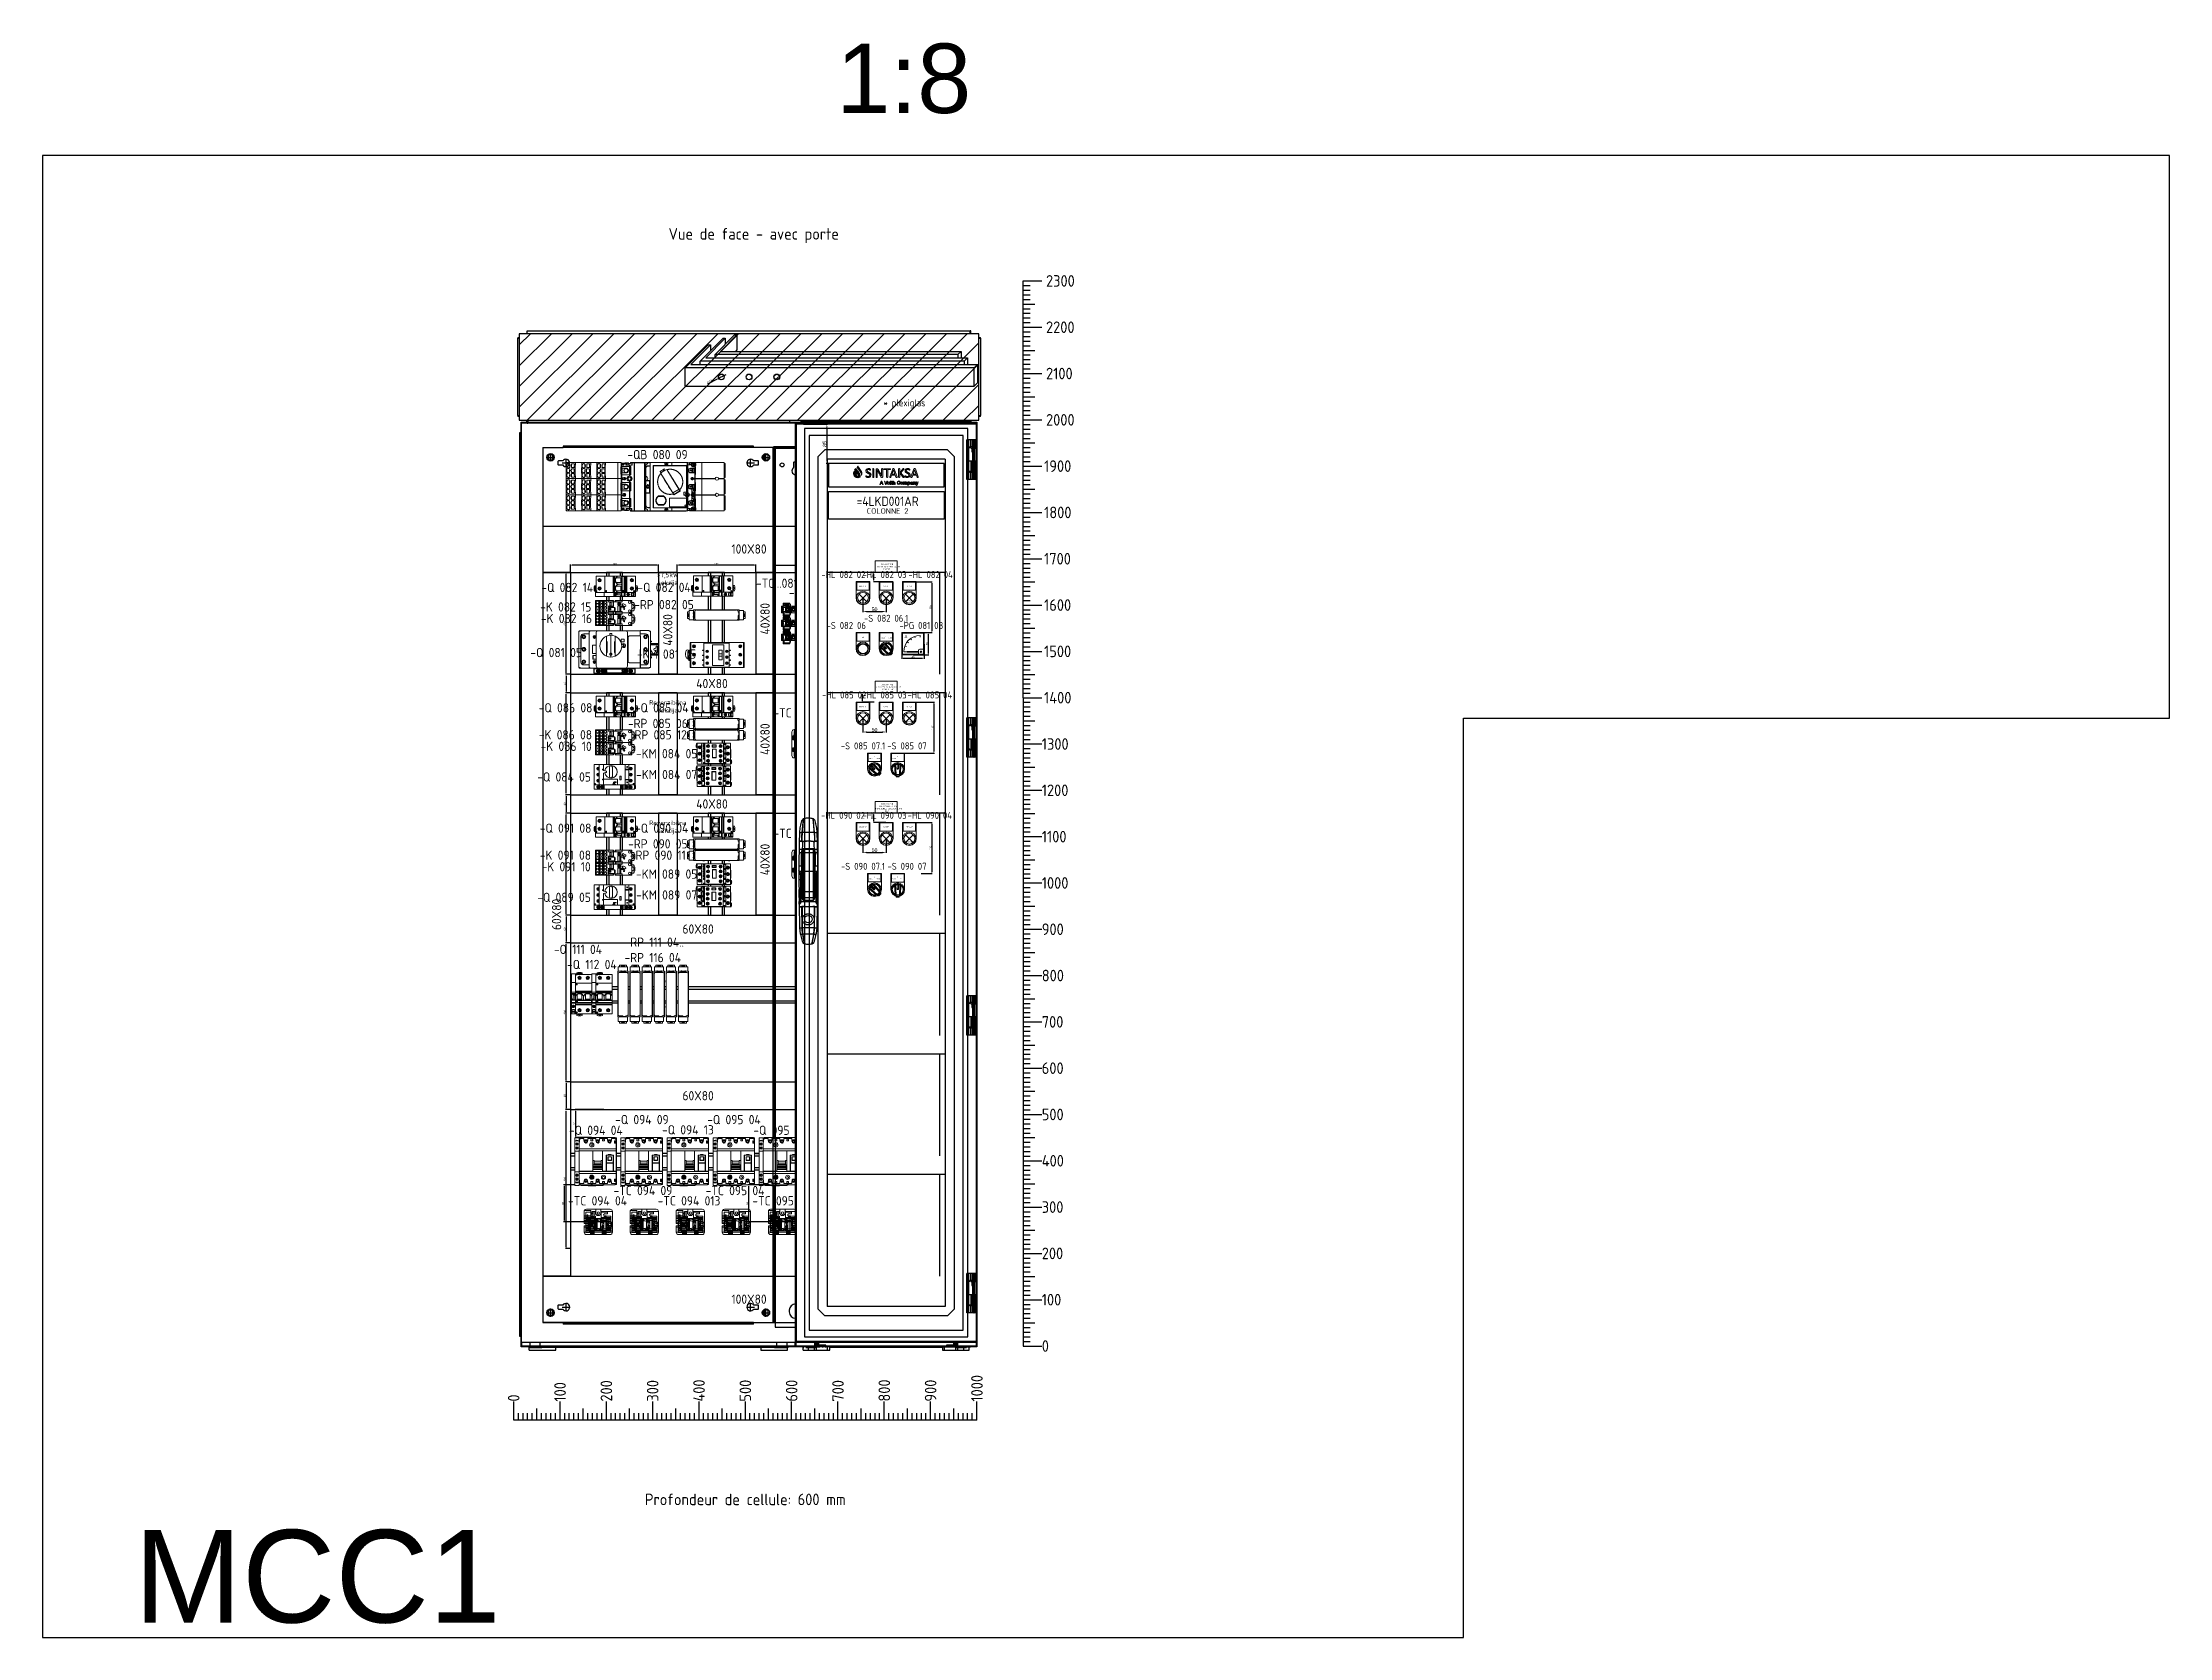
# Model space of a CAD drawing. Header units: millimetres. Extents: x 0 to 69574, y -5 to 41746.
# Drawn here: x 37984 to 42576, y 30140 to 33584 of the extents above; entities that cross this region are included whole.
import ezdxf
from ezdxf.enums import TextEntityAlignment as Align

# ---------------------------------------------------------------- set-up
doc = ezdxf.new("R2010")
doc.units = ezdxf.units.MM
doc.set_wipeout_variables(frame=1)
doc.layers.add('! NO PLOT !', color=7, linetype='Continuous', true_color=0xff75dd, plot=False)
for name, color, linetype, lineweight in [('000-PI-Oprema', 30, 'Continuous', 5), ('000-SI-Oprema', 30, 'Continuous', 5), ('SI-ORMAR-Oprema', 30, 'Continuous', 5)]:
    doc.layers.add(name, color=color, linetype=linetype, lineweight=lineweight)
for name, color, linetype in [('000-PI-ORMAR', 2, 'Continuous'), ('000-PI_TEXT', 7, 'Continuous'), ('002-PI-Kabelska kanalica', 150, 'Continuous'), ('004-PI-DIN Šina', 3, 'Continuous'), ('AUT_7', 7, 'Continuous'), ('AUT_TEXT', 7, 'Continuous'), ('Layer 1', 7, 'Continuous')]:
    doc.layers.add(name, color=color, linetype=linetype)
doc.styles.add('PI0', font='isocpeur.ttf', dxfattribs={"width": 0.9})
doc.styles.get("Standard").update_dxf_attribs({"font": 'arial.ttf'})
doc.dimstyles.new('ISO-25', dxfattribs={"dimtxt": 4, "dimasz": 3, "dimexe": 1.25, "dimexo": 0.625, "dimtad": 1, "dimtxsty": 'Standard', "dimcen": 3, "dimadec": 0, "dimazin": 0, "dimtfac": 1, "dimtmove": 0, "dimatfit": 3, "dimfxl": 1, "dimarcsym": 0})
doc.dimstyles.new('ISO-25-lb', dxfattribs={"dimtxt": 8, "dimasz": 8, "dimexe": 1.25, "dimexo": 0.625, "dimtad": 1, "dimtxsty": 'Standard', "dimcen": 5, "dimadec": 0, "dimazin": 0, "dimtfac": 1, "dimtmove": 0, "dimatfit": 3, "dimfxl": 1, "dimarcsym": 0})

msp = doc.modelspace()

# ---------------------------------------------------------------- texts
at = {"layer": '! NO PLOT !', "style": 'PI0', "width": 0.9}
msp.add_text('Vue de face - avec porte', height=25, dxfattribs=at).set_placement((39519.753, 33166.792), align=Align.MIDDLE)
at = {"layer": '! NO PLOT !', "ltscale": 0.25, "attachment_point": 5}
for s, insert, char_height in [('1:8', (39843.678, 33505.33), 150), ('MCC1', (38577.926, 30270.425), 200)]:
    msp.add_mtext_dynamic_manual_height_columns(s, width=2618.94585, gutter_width=12.5, heights=[0], dxfattribs=dict(at, insert=insert, char_height=char_height))
at = {"layer": '! NO PLOT !', "char_height": 10, "width": 70.16793, "attachment_point": 5, "style": 'PI0'}
for s, insert in [('{\\fISOCPEUR|b0|i0|c238|p34;>7,5kW sekcija}', (39334.172, 32424.106)), ('{\\fISOCPEUR|b0|i0|c238|p34;Reverzibilna sekcija}', (39334.172, 32148.785)), ('{\\fISOCPEUR|b0|i0|c238|p34;Reverzibilna sekcija}', (39334.172, 31888.785))]:
    msp.add_mtext(s, dxfattribs=dict(at, insert=insert))
at = {"char_height": 20, "width": 16.78721, "attachment_point": 5, "rotation": 90, "style": 'PI0'}
for s, insert in [('{\\fISOCPEUR|b0|i0|c238|p34;40}X{\\fISOCPEUR|b0|i0|c238|p34;8}0', (39636.172, 32624.404)), ('{\\fISOCPEUR|b0|i0|c238|p34;4}0X{\\fISOCPEUR|b0|i0|c238|p34;8}0', (39334.172, 32315.269)), ('{\\fISOCPEUR|b0|i0|c238|p34;4}0X{\\fISOCPEUR|b0|i0|c238|p34;8}0', (39544.172, 32339.404)), ('{\\fISOCPEUR|b0|i0|c238|p34;4}0X{\\fISOCPEUR|b0|i0|c238|p34;8}0', (39544.172, 32079.404)), ('{\\fISOCPEUR|b0|i0|c238|p34;4}0X{\\fISOCPEUR|b0|i0|c238|p34;8}0', (39544.172, 31819.404)), ('{\\fISOCPEUR|b0|i0|c238|p34;60}X{\\fISOCPEUR|b0|i0|c238|p34;8}0', (39094.172, 31700.904)), ('60X{\\fISOCPEUR|b0|i0|c238|p34;8}0', (39724.409, 31700.904))]:
    msp.add_mtext(s, dxfattribs=dict(at, insert=insert))
at = {"char_height": 20, "width": 16.78721, "attachment_point": 5, "style": 'PI0'}
for s, insert in [('100X{\\fISOCPEUR|b0|i0|c238|p34;8}0', (39509.672, 32490.006)), ('{\\fISOCPEUR|b0|i0|c238|p34;40}X{\\fISOCPEUR|b0|i0|c238|p34;8}0', (39429.672, 32199.404)), ('{\\fISOCPEUR|b0|i0|c238|p34;40}X{\\fISOCPEUR|b0|i0|c238|p34;8}0', (39429.672, 31939.404)), ('{\\fISOCPEUR|b0|i0|c238|p34;60}X{\\fISOCPEUR|b0|i0|c238|p34;8}0', (39399.672, 31669.404)), ('{\\fISOCPEUR|b0|i0|c238|p34;60}X{\\fISOCPEUR|b0|i0|c238|p34;8}0', (39399.672, 31309.404)), ('100X{\\fISOCPEUR|b0|i0|c238|p34;8}0', (39509.672, 30870.006))]:
    msp.add_mtext(s, dxfattribs=dict(at, insert=insert))
at = {"layer": '000-PI_TEXT', "style": 'PI0', "width": 0.9}
for s, p in [('-QB 080 09', (39312.044, 32693.918)), ('-TC...081 05', (39588.303, 32416.06)), ('-K 082 15', (39113.986, 32364.91)), ('-Q 082 14', (39117.151, 32407.001)), ('-Q 082 04', (39326.238, 32407.139)), ('-TC 081 05', (39656.939, 32396.119)), ('-K 082 16', (39115.49, 32339.891)), ('-Q 086 08', (39113.609, 32147.139)), ('-TC 084 05', (39625.91, 32136.119)), ('-K 086 08', (39113.284, 32088.882)), ('-K 086 10', (39114.788, 32063.863)), ('-KM 084 05', (39331.817, 32048.054)), ('-Q 084 05', (39110.335, 31997.841)), ('-KM 084 07', (39331.817, 32003.054)), ('-TC 089 05', (39625.91, 31876.119)), ('-Q 111 04', (39140.286, 31625.451)), ('-Q 094 09', (39278.343, 31257.908)), ('-Q 095 04', (39477.143, 31257.908)), ('-TC 094 04', (39182.544, 31082.554)), ('-TC 094 09', (39280.596, 31104.634)), ('-TC 094 013', (39379.996, 31082.554)), ('-TC 095 04', (39479.396, 31104.634))]:
    msp.add_text(s, height=20, dxfattribs=at).set_placement(p, align=Align.MIDDLE)
at = {"layer": '000-PI_TEXT', "ltscale": 0.01, "insert": (39799.985, 32813.032), "char_height": 15, "width": 286.2, "attachment_point": 1, "style": 'PI0'}
msp.add_mtext('{\\fISOCPEUR|b0|i0|c238|p34;* plexiglas}', dxfattribs=at)
at = {"layer": 'AUT_TEXT', "style": 'PI0', "width": 0.9}
msp.add_text('Profondeur de cellule: 600 mm', height=25, dxfattribs=at).set_placement((39501.672, 30437.776), align=Align.MIDDLE)

# ---------------------------------------------------------------- blocks, each defined once
blk = doc.blocks.new('skala vodoravna 1000')
at = {"color": 7}
for p, q in [((46869, 36317.7), (46869, 36357.7)), ((46879, 36317.7), (46879, 36332.7)), ((46889, 36317.7), (46889, 36332.7)), ((46899, 36317.7), (46899, 36332.7)), ((46909, 36317.7), (46909, 36332.7)), ((46919, 36317.7), (46919, 36342.7)), ((46929, 36317.7), (46929, 36332.7)), ((46939, 36317.7), (46939, 36332.7)), ((46949, 36317.7), (46949, 36332.7)), ((46959, 36317.7), (46959, 36332.7)), ((46969, 36317.7), (46969, 36357.7)), ((46979, 36317.7), (46979, 36332.7)), ((46989, 36317.7), (46989, 36332.7)), ((46999, 36317.7), (46999, 36332.7)), ((47009, 36317.7), (47009, 36332.7)), ((47019, 36317.7), (47019, 36342.7)), ((47029, 36317.7), (47029, 36332.7)), ((47039, 36317.7), (47039, 36332.7)), ((47049, 36317.7), (47049, 36332.7)), ((47059, 36317.7), (47059, 36332.7)), ((47069, 36317.7), (47069, 36357.7)), ((47069, 36317.7), (47069, 36357.7)), ((47069, 36317.7), (47069, 36357.7)), ((47069, 36317.7), (47069, 36357.7)), ((47069, 36317.7), (47069, 36357.7)), ((47069, 36317.7), (47069, 36357.7)), ((47069, 36317.7), (47069, 36357.7)), ((47069, 36317.7), (47069, 36357.7)), ((47079, 36317.7), (47079, 36332.7)), ((47089, 36317.7), (47089, 36332.7)), ((47099, 36317.7), (47099, 36332.7)), ((47109, 36317.7), (47109, 36332.7)), ((47119, 36317.7), (47119, 36342.7)), ((47129, 36317.7), (47129, 36332.7)), ((47139, 36317.7), (47139, 36332.7)), ((47149, 36317.7), (47149, 36332.7)), ((47159, 36317.7), (47159, 36332.7)), ((47169, 36317.7), (47169, 36357.7)), ((47179, 36317.7), (47179, 36332.7)), ((47189, 36317.7), (47189, 36332.7)), ((47199, 36317.7), (47199, 36332.7)), ((47209, 36317.7), (47209, 36332.7)), ((47219, 36317.7), (47219, 36342.7)), ((47229, 36317.7), (47229, 36332.7)), ((47239, 36317.7), (47239, 36332.7)), ((47249, 36317.7), (47249, 36332.7)), ((47259, 36317.7), (47259, 36332.7)), ((47269, 36317.7), (47269, 36357.7)), ((47269, 36317.7), (47269, 36357.7)), ((47269, 36317.7), (47269, 36357.7)), ((47269, 36317.7), (47269, 36357.7)), ((47269, 36317.7), (47269, 36357.7)), ((47269, 36317.7), (47269, 36357.7)), ((47269, 36317.7), (47269, 36357.7)), ((47279, 36317.7), (47279, 36332.7)), ((47289, 36317.7), (47289, 36332.7)), ((47299, 36317.7), (47299, 36332.7)), ((47309, 36317.7), (47309, 36332.7)), ((47319, 36317.7), (47319, 36342.7)), ((47329, 36317.7), (47329, 36332.7)), ((47339, 36317.7), (47339, 36332.7)), ((47349, 36317.7), (47349, 36332.7)), ((47359, 36317.7), (47359, 36332.7)), ((47369, 36317.7), (47369, 36357.7)), ((47379, 36317.7), (47379, 36332.7)), ((47389, 36317.7), (47389, 36332.7)), ((47399, 36317.7), (47399, 36332.7)), ((47409, 36317.7), (47409, 36332.7)), ((47419, 36317.7), (47419, 36342.7)), ((47429, 36317.7), (47429, 36332.7)), ((47439, 36317.7), (47439, 36332.7)), ((47449, 36317.7), (47449, 36332.7)), ((47459, 36317.7), (47459, 36332.7)), ((47469, 36317.7), (47469, 36357.7)), ((47469, 36317.7), (47469, 36357.7)), ((47469, 36317.7), (47469, 36357.7)), ((47469, 36317.7), (47469, 36357.7)), ((47469, 36317.7), (47469, 36357.7)), ((47469, 36317.7), (47469, 36357.7)), ((47479, 36317.7), (47479, 36332.7)), ((47489, 36317.7), (47489, 36332.7)), ((47499, 36317.7), (47499, 36332.7)), ((47509, 36317.7), (47509, 36332.7)), ((47519, 36317.7), (47519, 36342.7)), ((47529, 36317.7), (47529, 36332.7)), ((47539, 36317.7), (47539, 36332.7)), ((47549, 36317.7), (47549, 36332.7)), ((47559, 36317.7), (47559, 36332.7)), ((47569, 36317.7), (47569, 36357.7)), ((47579, 36317.7), (47579, 36332.7)), ((47589, 36317.7), (47589, 36332.7)), ((47599, 36317.7), (47599, 36332.7)), ((47609, 36317.7), (47609, 36332.7)), ((47619, 36317.7), (47619, 36342.7)), ((47629, 36317.7), (47629, 36332.7)), ((47639, 36317.7), (47639, 36332.7)), ((47649, 36317.7), (47649, 36332.7)), ((47659, 36317.7), (47659, 36332.7)), ((47669, 36317.7), (47669, 36357.7)), ((47669, 36317.7), (47669, 36357.7)), ((47669, 36317.7), (47669, 36357.7)), ((47669, 36317.7), (47669, 36357.7)), ((47669, 36317.7), (47669, 36357.7)), ((47669, 36317.7), (47669, 36357.7)), ((47669, 36317.7), (47669, 36357.7)), ((47679, 36317.7), (47679, 36332.7)), ((47689, 36317.7), (47689, 36332.7)), ((47699, 36317.7), (47699, 36332.7)), ((47709, 36317.7), (47709, 36332.7)), ((47719, 36317.7), (47719, 36342.7)), ((47729, 36317.7), (47729, 36332.7)), ((47739, 36317.7), (47739, 36332.7)), ((47749, 36317.7), (47749, 36332.7)), ((47759, 36317.7), (47759, 36332.7)), ((47769, 36317.7), (47769, 36357.7)), ((47779, 36317.7), (47779, 36332.7)), ((47789, 36317.7), (47789, 36332.7)), ((47799, 36317.7), (47799, 36332.7)), ((47809, 36317.7), (47809, 36332.7)), ((47819, 36317.7), (47819, 36342.7)), ((47829, 36317.7), (47829, 36332.7)), ((47839, 36317.7), (47839, 36332.7)), ((47849, 36317.7), (47849, 36332.7)), ((47859, 36317.7), (47859, 36332.7)), ((47869, 36317.7), (47869, 36357.7)), ((47869, 36317.7), (47869, 36357.7)), ((47869, 36317.7), (47869, 36357.7)), ((47869, 36317.7), (47869, 36357.7)), ((47869, 36317.7), (47869, 36357.7)), ((47869, 36317.7), (47869, 36357.7)), ((47869, 36317.7), (47869, 36357.7)), ((47869, 36317.7), (47869, 36357.7)), ((47669, 36317.7), (46869, 36317.7)), ((47869, 36317.7), (47669, 36317.7))]:
    blk.add_line(p, q, dxfattribs=at)
at = {"color": 7, "style": 'PI0', "width": 0.9}
for s, p in [('0', (46869, 36357.7)), ('100', (46969, 36357.7)), ('200', (47069, 36357.7)), ('300', (47169, 36357.7)), ('400', (47269, 36357.7)), ('500', (47369, 36357.7)), ('600', (47469, 36357.7)), ('700', (47569, 36357.7)), ('800', (47669, 36357.7)), ('900', (47769, 36357.7)), ('1000', (47869, 36357.7))]:
    blk.add_text(s, height=25, rotation=90, dxfattribs=at).set_placement(p, align=Align.MIDDLE_LEFT)
blk = doc.blocks.new('*U691')
at = {"layer": '000-PI-ORMAR'}
for p, q in [((-19.3, 101.3), (-19.7, 86.2)), ((-19.1, 105.2), (-13.4, 105.2)), ((-13.4, 105.2), (-10.6, 134.6)), ((13.2, 105.2), (-13.2, 105.2)), ((-10.5, 134.6), (-10.9, 134.5)), ((10.9, 134.5), (10.5, 134.6)), ((13.4, 105.2), (10.6, 134.6)), ((13.4, 105.2), (19.1, 105.2)), ((19.7, 86.2), (19.3, 101.3)), ((-19.7, 86.2), (-20.5, 27.7)), ((-19.7, 86.2), (-20.1, 61)), ((-20.1, 61.9), (-17.3, 61.9)), ((-20.1, 61.8), (-14.7, 61.8)), ((-20, 69.3), (-12.7, 69.3)), ((-20, 69), (-17.3, 69)), ((-19.7, 87), (-14.2, 87)), ((-19.7, 86.2), (-12.5, 86.2)), ((-17.3, 69.3), (17.3, 69.3)), ((-17.3, 61.8), (17.3, 61.8)), ((-15, 32.8), (-13.4, 60.3)), ((-13.3, -35.1), (-14.7, 61.8)), ((-14.1, 86.2), (-14.2, 87)), ((-14, 85.3), (-14.1, 86.2)), ((-12.5, 86.2), (-13.4, 60.3)), ((-12.7, 69.3), (-12.6, 69.3)), ((-12.6, 69.3), (-12.6, -39.1)), ((-11.2, 85.1), (-12.5, 86.2)), ((-10.7, 70.5), (-10.7, -41)), ((-10.7, 70.5), (10.7, 70.5)), ((10.7, 70.5), (10.7, -41)), ((12.5, 86.2), (11.2, 85.1)), ((12, 85.8), (14, 85.3)), ((12.5, 86.2), (19.7, 86.2)), ((13.4, 60.3), (12.5, 86.2)), ((12.6, 69.3), (12.6, -39.1)), ((12.6, 69.3), (12.7, 69.3)), ((12.7, 69.3), (20, 69.3)), ((14.7, 61.8), (13.3, -35.1)), ((13.4, 60.3), (15, 32.8)), ((14, 85.3), (14.1, 86.2)), ((14.1, 86.2), (14.2, 87)), ((14.2, 87), (19.7, 87)), ((14.7, 61.8), (20.1, 61.8)), ((17.3, 69), (20, 69)), ((17.3, 61.9), (20.1, 61.9)), ((20.5, 27.7), (19.7, 86.2)), ((20.1, 60.6), (19.7, 86.2)), ((20.5, 27.7), (20.3, 48.5)), ((-20.4, 35.9), (-20.5, 27.7)), ((-20.5, 32.8), (-15, 32.8)), ((-20.5, 27.7), (-20.1, -55.1)), ((-17.2, 17.8), (-20.5, 23.4)), ((-17.2, 14.2), (-20.5, 17)), ((-17.2, 2.5), (-20.5, 2.6)), ((-19.8, 21.4), (19.8, 21.4)), ((-17.2, 17.8), (-17.2, -47.4)), ((-16.2, 2.4), (-16.5, 15.5)), ((-16.5, 15.5), (-16.5, -46.1)), ((-16.4, 10.5), (-16.5, 13)), ((-16.2, 2.4), (-16.5, 2.5)), ((-16.2, -35.1), (-16.2, 2.4)), ((15, 32.8), (20.5, 32.8)), ((16.5, 15.5), (16.2, 2.4)), ((16.5, 2.5), (16.2, 2.4)), ((16.2, 2.4), (16.2, -35.1)), ((16.5, 13), (16.4, 10.5)), ((16.5, 15.5), (16.5, -46.1)), ((20.5, 23.4), (17.2, 17.8)), ((17.2, 17.8), (17.2, -47.4)), ((20.5, 17), (17.2, 14.2)), ((20.5, 2.6), (17.2, 2.5)), ((20.1, -55.1), (20.5, 27.7)), ((-20.5, -18.2), (-20.4, -35.1)), ((-20.5, -22.5), (20.5, -22.5)), ((-20.4, -35.1), (-13.3, -35.1)), ((-20.2, -44.2), (-20.1, -55.1)), ((-20.2, -44.2), (20.2, -44.2)), ((-16.5, -46.1), (-16.4, -43.8)), ((-16.4, -43.8), (16.4, -43.8)), ((-16.2, -35.1), (16.2, -35.1)), ((-11.5, -22.7), (-11.5, -29.5)), ((-10.7, -41), (10.7, -41)), ((13.3, -35.1), (20.4, -35.1)), ((16.4, -43.8), (16.5, -46.1)), ((20.1, -55.1), (20.2, -44.2)), ((20.4, -35.1), (20.5, -18.2)), ((-20.2, -50.4), (-17.2, -47.4)), ((-20.1, -55.1), (20.1, -55.1)), ((-20.1, -55.1), (-19.2, -96.1)), ((-20.1, -55.7), (-14, -55.7)), ((-14, -55.7), (-13.9, -55.1)), ((-13.4, -100.7), (-14, -55.7)), ((-13.9, -55.1), (-13.7, -54.4)), ((13.4, -100.7), (14, -55.7)), ((13.9, -55.1), (13.7, -54.4)), ((14, -55.7), (13.9, -55.1)), ((14, -55.7), (20.1, -55.7)), ((17.2, -47.4), (20.2, -50.4)), ((19.2, -96.1), (20.1, -55.1)), ((-19, -100.7), (-13.4, -100.7)), ((-17.1, -114.8), (-12, -114.8)), ((13.1, -100.7), (-13.1, -100.7)), ((11.7, -114.8), (-11.7, -114.8)), ((-9.7, -134.8), (-8, -135.2)), ((-7.8, -135.2), (-8, -135.2)), ((7.8, -135.2), (8, -135.2)), ((8, -135.2), (9.7, -134.8)), ((12, -114.8), (17.1, -114.8)), ((13.4, -100.7), (19, -100.7))]:
    blk.add_line(p, q, dxfattribs=at)
for points in [[(-19.1, 105.2), (-19.2, 104.3), (-19.2, 103.3), (-19.3, 102.3), (-19.3, 101.3)], [(-14.4, 130.2), (-15.3, 127.2), (-16.1, 124.2), (-16.9, 121.1), (-17.5, 118), (-18.1, 114.8), (-18.5, 111.7), (-18.9, 108.5), (-19.1, 105.2)], [(-10.9, 134.5), (-11.6, 133.9), (-12.2, 133.2), (-12.8, 132.5), (-13.4, 131.8), (-13.9, 131), (-14.4, 130.2)], [(-14.2, 87), (-14.2, 90.3), (-14.2, 93.5), (-14, 96.6), (-13.9, 99.7), (-13.6, 102.7), (-13.4, 105.2)], [(10.5, 134.6), (8.3, 135.2), (6.2, 135.5), (4, 135.8), (1.7, 136), (-0.5, 136), (-2.8, 135.9), (-4.7, 135.7), (-6.7, 135.5), (-8.6, 135.1), (-10.5, 134.6)], [(14.4, 130.2), (13.7, 131.4), (12.9, 132.5), (12.3, 133.2), (11.6, 133.9), (10.9, 134.5)], [(14.2, 87), (14.2, 90.3), (14.2, 93.5), (14, 96.6), (13.9, 99.7), (13.6, 102.7), (13.4, 105.2)], [(19.1, 105.2), (18.9, 108.4), (18.5, 111.6), (18.1, 114.7), (17.5, 117.9), (16.9, 121), (16.2, 124.1), (15.3, 127.2), (14.4, 130.2)], [(19.3, 101.3), (19.3, 102.3), (19.2, 103.3), (19.2, 104.3), (19.1, 105.2)], [(-12.7, 69.3), (-13.2, 68.4), (-13.6, 67.5), (-14, 66.6), (-14.3, 65.6), (-14.5, 64.6), (-14.6, 63.5), (-14.7, 62.5), (-14.7, 61.8)], [(-14, 85.3), (-12.2, 85.8), (-12, 85.8)], [(-12.6, 69.3), (-12.5, 69.5), (-12.3, 69.7), (-12.2, 69.9), (-12, 70), (-11.8, 70.2), (-11.6, 70.3), (-11.4, 70.4), (-11.2, 70.4), (-11, 70.5), (-10.7, 70.5)], [(-12, 85.8), (-10.3, 86.1), (-8.4, 86.4), (-6.5, 86.7), (-4.5, 86.9), (-2.5, 87), (-0.5, 87), (1.5, 87), (3.6, 86.9), (5.7, 86.8), (7.8, 86.5), (9.9, 86.2), (12, 85.8), (12, 85.8)], [(11.2, 85.1), (8.8, 85.5), (6.3, 85.8), (3.8, 86), (1.3, 86.1), (-0.8, 86.1), (-2.8, 86), (-4.9, 85.9), (-7, 85.7), (-9.1, 85.4), (-11.2, 85.1)], [(10.7, 70.5), (11, 70.5), (11.2, 70.4), (11.4, 70.4), (11.6, 70.3), (11.8, 70.2), (12, 70), (12.2, 69.9), (12.3, 69.7), (12.5, 69.5), (12.6, 69.3)], [(14.7, 61.8), (14.7, 62.9), (14.6, 63.9), (14.4, 65), (14.1, 66), (13.8, 66.9), (13.4, 67.9), (13, 68.8), (12.7, 69.3)], [(-16.5, 15.5), (-16.5, 15.9), (-16.6, 16.3), (-16.7, 16.6), (-16.8, 17), (-16.9, 17.3), (-17.1, 17.6), (-17.2, 17.8)], [(17.2, 17.8), (17, 17.5), (16.9, 17.2), (16.7, 16.8), (16.6, 16.5), (16.6, 16.1), (16.5, 15.8), (16.5, 15.5)], [(-16.4, -43.8), (-16.4, -43.1), (-16.3, -42.4), (-16.3, -41.6), (-16.3, -40.7), (-16.3, -39.9), (-16.3, -38.9), (-16.3, -38), (-16.2, -37), (-16.2, -36), (-16.2, -35.1)], [(-13.3, -35.1), (-13.2, -36.2), (-13.1, -37.2), (-12.9, -38.2), (-12.6, -39.1)], [(-12.6, -39.1), (-12.4, -39.6), (-12.1, -40.1), (-12, -40.4), (-11.8, -40.6), (-11.5, -40.7), (-11.3, -40.9), (-11, -40.9), (-10.8, -41), (-10.7, -41)], [(10.7, -41), (11, -40.9), (11.2, -40.9), (11.4, -40.8), (11.6, -40.7), (11.8, -40.5), (12, -40.3), (12.3, -39.8), (12.6, -39.3), (12.6, -39.1)], [(12.6, -39.1), (12.9, -38.1), (13.1, -37.1), (13.2, -36), (13.3, -35.1)], [(16.2, -35.1), (16.2, -36.1), (16.2, -37.1), (16.3, -38.1), (16.3, -39), (16.3, -39.9), (16.3, -40.8), (16.3, -41.7), (16.3, -42.5), (16.4, -43.2), (16.4, -43.8)], [(-17.2, -47.4), (-17, -47.3), (-16.9, -47.1), (-16.7, -46.9), (-16.6, -46.7), (-16.6, -46.5), (-16.5, -46.3), (-16.5, -46.1)], [(-9.6, -55.1), (-9.9, -55), (-11.8, -54.7), (-13.7, -54.4)], [(8.9, -73.9), (9.6, -74.6), (10.3, -75.5), (10.9, -76.3), (11.4, -77.3), (11.9, -78.2), (12.2, -79.2), (12.5, -80.2), (12.6, -81.3), (12.7, -82.3), (12.6, -83.3), (12.5, -84.2), (12.3, -85.2), (12.1, -86.1), (11.7, -87), (11.3, -87.9), (10.9, -88.7), (10.3, -89.5), (9.7, -90.3), (9, -91), (8.3, -91.6), (7.5, -92.2), (6.6, -92.8), (5.7, -93.3), (4.8, -93.7), (3.7, -94), (2.7, -94.3), (1.6, -94.5), (0.5, -94.5), (-0.6, -94.5), (-1.7, -94.4), (-2.8, -94.3), (-3.8, -94), (-4.9, -93.6), (-5.9, -93.2), (-6.9, -92.6), (-7.8, -92), (-8.6, -91.3), (-9.4, -90.6), (-10.1, -89.7), (-10.8, -88.9), (-11.3, -88), (-11.7, -87), (-12.1, -86.1), (-12.4, -85.1), (-12.6, -84.1), (-12.7, -83.1), (-12.7, -82.1), (-12.6, -81.2), (-12.5, -80.2), (-12.2, -79.3), (-11.9, -78.4), (-11.6, -77.5), (-11.1, -76.7), (-10.6, -75.9), (-10, -75.1), (-9.4, -74.3), (-8.6, -73.6), (-7.8, -73), (-7, -72.4), (-6.1, -71.9), (-5.1, -71.4), (-4.1, -71), (-3.1, -70.7), (-2, -70.5), (-0.9, -70.4), (0.1, -70.4), (1.2, -70.4), (2.3, -70.6), (3.3, -70.8), (4.4, -71.1), (5.4, -71.5), (6.3, -72), (7.2, -72.5), (8.1, -73.2), (8.9, -73.9)], [(9.6, -55.1), (7.8, -55.3), (5.8, -55.5), (3.8, -55.6), (1.7, -55.7), (-0.4, -55.7), (-2.4, -55.6), (-4.3, -55.6), (-6.2, -55.4), (-8.1, -55.2), (-9.6, -55.1)], [(13.7, -54.4), (11.7, -54.8), (9.8, -55), (9.6, -55.1)], [(16.5, -46.1), (16.5, -46.3), (16.6, -46.5), (16.7, -46.8), (16.8, -47), (16.9, -47.1), (17.1, -47.3), (17.2, -47.4)], [(-19.2, -96.1), (-19.1, -98.4), (-19, -100.7)], [(-19, -100.7), (-18.8, -102.4), (-18.7, -104.2), (-18.5, -105.9), (-18.3, -107.6), (-18.1, -109.2), (-17.8, -110.9), (-17.6, -111.9), (-17.5, -112.9), (-17.3, -113.9), (-17.1, -114.8)], [(-17.1, -114.8), (-16.5, -117.9), (-15.7, -120.9), (-14.9, -123.8), (-14.1, -126.7), (-13.1, -129.6), (-12.1, -132.3)], [(-12, -114.8), (-12.4, -112.5), (-12.7, -110.1), (-13, -107.5), (-13.2, -104.8), (-13.4, -102.1), (-13.4, -100.7)], [(-12.1, -132.3), (-11.6, -133), (-11, -133.6), (-10.4, -134.2), (-9.7, -134.8)], [(-8, -135.2), (-10.5, -123.5), (-12, -114.8)], [(-7.8, -135.2), (-5.9, -135.6), (-4.1, -135.8), (-2.2, -135.9), (-0.2, -136), (1.7, -136), (3.7, -135.8), (5.8, -135.6), (7.8, -135.2)], [(8, -135.2), (10.5, -123.5), (12, -114.8)], [(9.7, -134.8), (10.4, -134.2), (11, -133.6), (11.6, -133), (12.1, -132.3)], [(12, -114.8), (12.4, -112.5), (12.7, -110.1), (13, -107.5), (13.2, -104.8), (13.4, -102.1), (13.4, -100.7)], [(12.1, -132.3), (13.1, -129.6), (14.1, -126.8), (14.9, -123.9), (15.7, -120.9), (16.5, -117.9), (17.1, -114.8)], [(17.1, -114.8), (17.4, -113.4), (17.6, -111.9), (17.9, -110.4), (18.1, -108.7), (18.4, -107), (18.6, -105.3), (18.7, -104.2), (18.8, -103), (18.9, -101.8), (19, -100.7)], [(19, -100.7), (19.1, -98.4), (19.2, -96.1)]]:
    blk.add_lwpolyline(points, dxfattribs=at)
blk.add_circle((0, -82.1), 8.15, dxfattribs=at)
for centre, major_axis, ratio, start_param, end_param in [((-7.5, 87.2), (0, 37), 0.175521, 1.061397, 1.596486), ((73, -135.2), (0, 546.8), 0.175521, 1.054802, 1.115623), ((-73, -135.2), (0, 546.8), 0.175521, -1.115623, -1.054802), ((7.5, 87.2), (0, 37), 0.175521, 4.6867, 5.221788), ((-7.5, 87.2), (0, 37), 0.175521, -4.6867, -4.66155), ((7.5, 87.2), (0, 37), 0.175521, 4.66155, 4.6867), ((-19.5, 12.8), (-3, 0), 0.71325, 3.261467, 3.839724), ((-19.5, 2.5), (-3, 0), 0.017452, 3.261467, 3.839724), ((19.5, 12.8), (-3, 0), 0.71325, 5.585054, 6.163311), ((19.5, 2.5), (-3, 0), 0.017452, -0.698132, -0.119874), ((137.5, -39.6), (0, 669.9), 0.225671, -4.689366, -4.621155), ((-137.5, -39.6), (0, 669.9), 0.225671, 4.621155, 4.689366), ((-5.9, -95.4), (0, 32.4), 0.225671, 1.735147, 2.215471), ((21.2, -9.1), (0, 180.2), 0.225671, -4.085045, -3.936826), ((-21.2, -9.1), (0, 180.2), 0.225671, 3.936826, 4.085045), ((5.9, -95.4), (0, 32.4), 0.225671, 4.067714, 4.548039)]:
    blk.add_ellipse(centre, major_axis=major_axis, ratio=ratio, start_param=start_param, end_param=end_param, dxfattribs=at)
blk = doc.blocks.new('A$C34f25ed7')
at = {"layer": '000-PI-ORMAR'}
blk.add_blockref('*U691', (-4, -1008.4), dxfattribs=at)
blk = doc.blocks.new('*D709')
at = {"layer": '! NO PLOT !', "color": 0, "lineweight": -2, "ltscale": 0.25, "transparency": 16777216}
for p, q in [((39856.4, 32419.4), (39905.3, 32419.4)), ((39904.1, 32416.4), (39904.1, 32312.4)), ((39864.1, 32309.4), (39905.3, 32309.4))]:
    blk.add_line(p, q, dxfattribs=at)
at = {"layer": '! NO PLOT !', "color": 0, "ltscale": 0.25, "transparency": 16777216}
for points in [[(39903.6, 32416.4), (39904.6, 32416.4), (39904.1, 32419.4)], [(39903.6, 32312.4), (39904.6, 32312.4), (39904.1, 32309.4)]]:
    blk.add_solid(points, dxfattribs=at)
at = {"layer": 'Defpoints', "color": 0, "ltscale": 0.25, "transparency": 16777216}
for p in [(39855.7, 32419.4), (39863.5, 32309.4), (39904.1, 32309.4)]:
    blk.add_point(p, dxfattribs=at)
at = {"layer": '! NO PLOT !', "color": 0, "ltscale": 0.25, "transparency": 16777216, "insert": (39901.4, 32364.4), "char_height": 4, "attachment_point": 5, "rotation": 90}
blk.add_mtext('110', dxfattribs=at)
blk = doc.blocks.new('*D708')
at = {"layer": '! NO PLOT !', "color": 0, "lineweight": -2, "ltscale": 0.25, "transparency": 16777216}
for p, q in [((39856.4, 32159.4), (39909.9, 32159.4)), ((39908.6, 32156.4), (39908.6, 32052.4)), ((39831.3, 32049.4), (39909.9, 32049.4))]:
    blk.add_line(p, q, dxfattribs=at)
at = {"layer": '! NO PLOT !', "color": 0, "ltscale": 0.25, "transparency": 16777216}
for points in [[(39908.1, 32156.4), (39909.1, 32156.4), (39908.6, 32159.4)], [(39908.1, 32052.4), (39909.1, 32052.4), (39908.6, 32049.4)]]:
    blk.add_solid(points, dxfattribs=at)
at = {"layer": 'Defpoints', "color": 0, "ltscale": 0.25, "transparency": 16777216}
for p in [(39855.7, 32159.4), (39830.7, 32049.4), (39908.6, 32049.4)]:
    blk.add_point(p, dxfattribs=at)
at = {"layer": '! NO PLOT !', "color": 0, "ltscale": 0.25, "transparency": 16777216, "insert": (39906, 32104.4), "char_height": 4, "attachment_point": 5, "rotation": 90}
blk.add_mtext('110', dxfattribs=at)
blk = doc.blocks.new('podloska')
at = {"layer": '000-PI-Oprema'}
for p, q in [((43278.7, 39063.5), (43278.7, 39097.9)), ((43279.2, 39098.4), (43308, 39098.4)), ((43280, 39080.9), (43280, 39096.6)), ((43281, 39097.6), (43306.2, 39097.6)), ((43281, 39079.9), (43306.2, 39079.9)), ((43307.2, 39080.9), (43307.2, 39096.6)), ((43308.5, 39063.5), (43308.5, 39097.9))]:
    blk.add_line(p, q, dxfattribs=at)
blk.add_circle((43293.6, 39063.5), 14.3, dxfattribs=at)
at = {"layer": '000-PI-Oprema', "ltscale": 0.25}
blk.add_circle((43293.6, 39063.5), 11.7, dxfattribs=at)
at = {"layer": '000-PI-Oprema'}
for centre, radius, start, end in [((43279.2, 39097.9), 0.5, 90, 179.9998), ((43281, 39096.6), 1, 90, 180.0001), ((43281, 39080.9), 1, 180, 270), ((43306.2, 39096.6), 1, 359.9999, 90), ((43306.2, 39080.9), 1, 270, 0), ((43308, 39097.9), 0.5, 0.0002, 90), ((43293.6, 39063.5), 14.9, 180, 0)]:
    blk.add_arc(centre, radius, start, end, dxfattribs=at)
blk = doc.blocks.new('*D707')
at = {"layer": '! NO PLOT !', "color": 0, "linetype": 'Continuous', "lineweight": -2, "ltscale": 0.25, "transparency": 16777216}
for p, q in [((39755.6, 31863.7), (39755.6, 31833.6)), ((39763.6, 31834.8), (39797.6, 31834.8)), ((39805.6, 31863.8), (39805.6, 31833.6))]:
    blk.add_line(p, q, dxfattribs=at)
at = {"layer": '! NO PLOT !', "color": 0, "ltscale": 0.25, "transparency": 16777216}
for points in [[(39763.6, 31836.2), (39763.6, 31833.5), (39755.6, 31834.8)], [(39797.6, 31836.2), (39797.6, 31833.5), (39805.6, 31834.8)]]:
    blk.add_solid(points, dxfattribs=at)
at = {"layer": 'Defpoints', "color": 0, "ltscale": 0.25, "transparency": 16777216}
for p in [(39755.6, 31864.4), (39805.6, 31864.5), (39805.6, 31834.8)]:
    blk.add_point(p, dxfattribs=at)
at = {"layer": '! NO PLOT !', "color": 0, "ltscale": 0.25, "transparency": 16777216, "insert": (39780.6, 31839.6), "char_height": 8, "attachment_point": 5}
blk.add_mtext('50', dxfattribs=at)
blk = doc.blocks.new('*D706')
at = {"layer": '! NO PLOT !', "color": 0, "lineweight": -2, "ltscale": 0.25, "transparency": 16777216}
for p, q in [((39856.4, 31899.4), (39905.3, 31899.4)), ((39904.1, 31896.4), (39904.1, 31792.4)), ((39881.3, 31789.4), (39905.3, 31789.4))]:
    blk.add_line(p, q, dxfattribs=at)
at = {"layer": '! NO PLOT !', "color": 0, "ltscale": 0.25, "transparency": 16777216}
for points in [[(39903.6, 31896.4), (39904.6, 31896.4), (39904.1, 31899.4)], [(39903.6, 31792.4), (39904.6, 31792.4), (39904.1, 31789.4)]]:
    blk.add_solid(points, dxfattribs=at)
at = {"layer": 'Defpoints', "color": 0, "ltscale": 0.25, "transparency": 16777216}
for p in [(39855.7, 31899.4), (39880.7, 31789.4), (39904.1, 31789.4)]:
    blk.add_point(p, dxfattribs=at)
at = {"layer": '! NO PLOT !', "color": 0, "ltscale": 0.25, "transparency": 16777216, "insert": (39901.4, 31844.4), "char_height": 4, "attachment_point": 5, "rotation": 90}
blk.add_mtext('110', dxfattribs=at)
blk = doc.blocks.new('*D705')
at = {"layer": '! NO PLOT !', "color": 0, "lineweight": -2, "ltscale": 0.25, "transparency": 16777216}
for p, q in [((39780, 32179.4), (39753.1, 32179.4)), ((39780, 32159.4), (39753.1, 32159.4)), ((39754.3, 32162.4), (39754.3, 32176.4))]:
    blk.add_line(p, q, dxfattribs=at)
at = {"layer": '! NO PLOT !', "color": 0, "ltscale": 0.25, "transparency": 16777216}
for points in [[(39753.8, 32176.4), (39754.8, 32176.4), (39754.3, 32179.4)], [(39753.8, 32162.4), (39754.8, 32162.4), (39754.3, 32159.4)]]:
    blk.add_solid(points, dxfattribs=at)
at = {"layer": 'Defpoints', "color": 0, "ltscale": 0.25, "transparency": 16777216}
for p in [(39754.3, 32179.4), (39780.7, 32179.4), (39780.7, 32159.4)]:
    blk.add_point(p, dxfattribs=at)
at = {"layer": '! NO PLOT !', "color": 0, "ltscale": 0.25, "transparency": 16777216, "insert": (39751.6, 32169.4), "char_height": 4, "attachment_point": 5, "rotation": 90}
blk.add_mtext('20', dxfattribs=at)
blk = doc.blocks.new('*D710')
at = {"layer": '! NO PLOT !', "color": 0, "lineweight": -2, "ltscale": 0.25, "transparency": 16777216}
for p, q in [((39805.1, 31919.4), (39778.1, 31919.4)), ((39779.3, 31902.4), (39779.3, 31916.4)), ((39805.1, 31899.4), (39778.1, 31899.4))]:
    blk.add_line(p, q, dxfattribs=at)
at = {"layer": '! NO PLOT !', "color": 0, "ltscale": 0.25, "transparency": 16777216}
for points in [[(39778.8, 31916.4), (39779.8, 31916.4), (39779.3, 31919.4)], [(39778.8, 31902.4), (39779.8, 31902.4), (39779.3, 31899.4)]]:
    blk.add_solid(points, dxfattribs=at)
at = {"layer": 'Defpoints', "color": 0, "ltscale": 0.25, "transparency": 16777216}
for p in [(39779.3, 31919.4), (39805.7, 31919.4), (39805.7, 31899.4)]:
    blk.add_point(p, dxfattribs=at)
at = {"layer": '! NO PLOT !', "color": 0, "ltscale": 0.25, "transparency": 16777216, "insert": (39776.7, 31909.4), "char_height": 4, "attachment_point": 5, "rotation": 90}
blk.add_mtext('20', dxfattribs=at)
blk = doc.blocks.new('*D794')
at = {"layer": '! NO PLOT !', "color": 0, "linetype": 'Continuous', "lineweight": -2, "ltscale": 0.25, "transparency": 16777216}
for p, q in [((39627.3, 32759.4), (39679, 32759.4)), ((39677.7, 32751.4), (39677.7, 32682.4)), ((39701.1, 32674.4), (39676.5, 32674.4))]:
    blk.add_line(p, q, dxfattribs=at)
at = {"layer": '! NO PLOT !', "color": 0, "ltscale": 0.25, "transparency": 16777216}
for points in [[(39676.4, 32751.4), (39679.1, 32751.4), (39677.7, 32759.4)], [(39676.4, 32682.4), (39679.1, 32682.4), (39677.7, 32674.4)]]:
    blk.add_solid(points, dxfattribs=at)
at = {"layer": 'Defpoints', "color": 0, "ltscale": 0.25, "transparency": 16777216}
for p in [(39626.7, 32759.4), (39677.7, 32674.4), (39701.7, 32674.4)]:
    blk.add_point(p, dxfattribs=at)
at = {"layer": '! NO PLOT !', "color": 0, "lineweight": 25, "ltscale": 0.25, "transparency": 16777216, "insert": (39673, 32716.9), "char_height": 8, "attachment_point": 5, "rotation": 90}
blk.add_mtext('85', dxfattribs=at)
blk = doc.blocks.new('*D799')
at = {"layer": '! NO PLOT !', "color": 0, "linetype": 'Continuous', "lineweight": -2, "ltscale": 0.25, "transparency": 16777216}
for p, q in [((39755.6, 32383.7), (39755.6, 32353.6)), ((39805.6, 32383.8), (39805.6, 32353.6)), ((39763.6, 32354.8), (39797.6, 32354.8))]:
    blk.add_line(p, q, dxfattribs=at)
at = {"layer": '! NO PLOT !', "color": 0, "ltscale": 0.25, "transparency": 16777216}
for points in [[(39763.6, 32356.2), (39763.6, 32353.5), (39755.6, 32354.8)], [(39797.6, 32356.2), (39797.6, 32353.5), (39805.6, 32354.8)]]:
    blk.add_solid(points, dxfattribs=at)
at = {"layer": 'Defpoints', "color": 0, "ltscale": 0.25, "transparency": 16777216}
for p in [(39755.6, 32384.4), (39805.6, 32384.5), (39805.6, 32354.8)]:
    blk.add_point(p, dxfattribs=at)
at = {"layer": '! NO PLOT !', "color": 0, "ltscale": 0.25, "transparency": 16777216, "insert": (39780.6, 32359.6), "char_height": 8, "attachment_point": 5}
blk.add_mtext('50', dxfattribs=at)
blk = doc.blocks.new('*D800')
at = {"layer": '! NO PLOT !', "color": 0, "lineweight": -2, "ltscale": 0.25, "transparency": 16777216}
for p, q in [((39805.1, 32439.4), (39778.1, 32439.4)), ((39779.3, 32422.4), (39779.3, 32436.4)), ((39805.1, 32419.4), (39778.1, 32419.4))]:
    blk.add_line(p, q, dxfattribs=at)
at = {"layer": '! NO PLOT !', "color": 0, "ltscale": 0.25, "transparency": 16777216}
for points in [[(39778.8, 32436.4), (39779.8, 32436.4), (39779.3, 32439.4)], [(39778.8, 32422.4), (39779.8, 32422.4), (39779.3, 32419.4)]]:
    blk.add_solid(points, dxfattribs=at)
at = {"layer": 'Defpoints', "color": 0, "ltscale": 0.25, "transparency": 16777216}
for p in [(39779.3, 32439.4), (39805.7, 32439.4), (39805.7, 32419.4)]:
    blk.add_point(p, dxfattribs=at)
at = {"layer": '! NO PLOT !', "color": 0, "ltscale": 0.25, "transparency": 16777216, "insert": (39776.7, 32429.4), "char_height": 4, "attachment_point": 5, "rotation": 90}
blk.add_mtext('20', dxfattribs=at)
blk = doc.blocks.new('*D801')
at = {"layer": '! NO PLOT !', "color": 0, "linetype": 'Continuous', "lineweight": -2, "ltscale": 0.25, "transparency": 16777216}
for p, q in [((39755.6, 32123.7), (39755.6, 32093.6)), ((39805.6, 32123.8), (39805.6, 32093.6)), ((39763.6, 32094.8), (39797.6, 32094.8))]:
    blk.add_line(p, q, dxfattribs=at)
at = {"layer": '! NO PLOT !', "color": 0, "ltscale": 0.25, "transparency": 16777216}
for points in [[(39763.6, 32096.2), (39763.6, 32093.5), (39755.6, 32094.8)], [(39797.6, 32096.2), (39797.6, 32093.5), (39805.6, 32094.8)]]:
    blk.add_solid(points, dxfattribs=at)
at = {"layer": 'Defpoints', "color": 0, "ltscale": 0.25, "transparency": 16777216}
for p in [(39755.6, 32124.4), (39805.6, 32124.5), (39805.6, 32094.8)]:
    blk.add_point(p, dxfattribs=at)
at = {"layer": '! NO PLOT !', "color": 0, "ltscale": 0.25, "transparency": 16777216, "insert": (39780.6, 32099.6), "char_height": 8, "attachment_point": 5}
blk.add_mtext('50', dxfattribs=at)
blk = doc.blocks.new('*D896')
at = {"layer": '! NO PLOT !', "color": 0, "lineweight": -2, "ltscale": 0.25, "transparency": 16777216}
for p, q in [((39839.5, 32284.8), (39839.5, 32252.8)), ((39887.5, 32284.8), (39887.5, 32252.8)), ((39842.5, 32254.1), (39884.5, 32254.1))]:
    blk.add_line(p, q, dxfattribs=at)
at = {"layer": '! NO PLOT !', "color": 0, "ltscale": 0.25, "transparency": 16777216}
for points in [[(39842.5, 32254.6), (39842.5, 32253.6), (39839.5, 32254.1)], [(39884.5, 32254.6), (39884.5, 32253.6), (39887.5, 32254.1)]]:
    blk.add_solid(points, dxfattribs=at)
at = {"layer": 'Defpoints', "color": 0, "ltscale": 0.25, "transparency": 16777216}
for p in [(39839.5, 32285.4), (39887.5, 32285.4), (39887.5, 32254.1)]:
    blk.add_point(p, dxfattribs=at)
at = {"layer": '! NO PLOT !', "color": 0, "ltscale": 0.25, "transparency": 16777216, "insert": (39863.5, 32256.7), "char_height": 4, "attachment_point": 5}
blk.add_mtext('48', dxfattribs=at)
blk = doc.blocks.new('*D897')
at = {"layer": '! NO PLOT !', "color": 0, "lineweight": -2, "ltscale": 0.25, "transparency": 16777216}
for p, q in [((39864.1, 32309.4), (39897.5, 32309.4)), ((39896.2, 32306.4), (39896.2, 32264.4)), ((39864.1, 32261.4), (39897.5, 32261.4))]:
    blk.add_line(p, q, dxfattribs=at)
at = {"layer": '! NO PLOT !', "color": 0, "ltscale": 0.25, "transparency": 16777216}
for points in [[(39895.7, 32306.4), (39896.7, 32306.4), (39896.2, 32309.4)], [(39895.7, 32264.4), (39896.7, 32264.4), (39896.2, 32261.4)]]:
    blk.add_solid(points, dxfattribs=at)
at = {"layer": 'Defpoints', "color": 0, "ltscale": 0.25, "transparency": 16777216}
for p in [(39863.5, 32309.4), (39863.5, 32261.4), (39896.2, 32261.4)]:
    blk.add_point(p, dxfattribs=at)
at = {"layer": '! NO PLOT !', "color": 0, "ltscale": 0.25, "transparency": 16777216, "insert": (39893.6, 32285.4), "char_height": 4, "attachment_point": 5, "rotation": 90}
blk.add_mtext('48', dxfattribs=at)
blk = doc.blocks.new('A 48x48')
at = {"layer": '000-PI-Oprema'}
for p, q in [((40579.6, 32558.9), (40581.7, 32556)), ((40589.7, 32560.3), (40588.5, 32563.6)), ((40600.6, 32562.2), (40600.6, 32565.7)), ((40565.1, 32530.3), (40568.7, 32530.3)), ((40571.4, 32530.4), (40566.9, 32530.4)), ((40566.9, 32530.2), (40566.9, 32530.4)), ((40571.4, 32530.2), (40566.9, 32530.2)), ((40567.6, 32543.1), (40570.9, 32541.9)), ((40572.2, 32531), (40571.4, 32530.4)), ((40572.2, 32529.6), (40571.4, 32530.2)), ((40597, 32531), (40572.2, 32531)), ((40597, 32529.6), (40572.2, 32529.6)), ((40572.5, 32551.9), (40575.3, 32549.7)), ((40597, 32525), (40597, 32533)), ((40599.7, 32535.6), (40607.6, 32535.6))]:
    blk.add_line(p, q, dxfattribs=at)
at = {"layer": '000-PI-Oprema', "ltscale": 0.25}
blk.add_line((40609, 32571), (40609, 32571), dxfattribs=at)
at = {"layer": '000-PI-Oprema'}
for points in [[(40561.6, 32523.7), (40608.3, 32523.7, 0.414214), (40609, 32524.3), (40609, 32571, 0.414214), (40608.3, 32571.7), (40561.6, 32571.7, 0.414214), (40561, 32571), (40561, 32524.3, 0.414214)], [(40563, 32525), (40606.9, 32525, 0.414214), (40607.6, 32525.7), (40607.6, 32569.6, 0.414214), (40606.9, 32570.3), (40563, 32570.3, 0.414214), (40562.3, 32569.6), (40562.3, 32525.7, 0.414214)]]:
    blk.add_lwpolyline(points, format="xyb", close=True, dxfattribs=at)
blk.add_circle((40602.3, 32530.3), 1.59, dxfattribs=at)
for centre, radius in [((40600.6, 32530.3), 35.4), ((40599.7, 32533), 2.66)]:
    blk.add_arc(centre, radius, 90, 180, dxfattribs=at)
blk.add_text('A', height=6.38, dxfattribs=at).set_placement((40569.9, 32563.1), align=Align.MIDDLE_CENTER)
blk = doc.blocks.new('*U581')
at = {"layer": '004-PI-DIN Šina'}
blk.add_lwpolyline([(220, -17.5), (220, 17.5), (0, 17.5), (0, -17.5)], close=True, dxfattribs=at)
for points in [[(0, 12.5), (220, 12.5)], [(0, -12.5), (220, -12.5)]]:
    blk.add_lwpolyline(points, dxfattribs=at)
blk = doc.blocks.new('*U1111')
at = {"layer": '004-PI-DIN Šina'}
blk.add_lwpolyline([(570, -17.5), (570, 17.5), (0, 17.5), (0, -17.5)], close=True, dxfattribs=at)
for points in [[(0, 12.5), (570, 12.5)], [(0, -12.5), (570, -12.5)]]:
    blk.add_lwpolyline(points, dxfattribs=at)
blk = doc.blocks.new('*U1084')
at = {"layer": '002-PI-Kabelska kanalica'}
for p, q in [((-20, 1420), (40, 1420)), ((-20, -100), (-20, 1420)), ((40, -100), (40, 1420)), ((-20, -100), (40, -100))]:
    blk.add_line(p, q, dxfattribs=at)
blk = doc.blocks.new('*U574')
at = {"layer": '002-PI-Kabelska kanalica'}
for p, q in [((-20, 791), (80, 791)), ((-20, -100), (-20, 791)), ((80, -100), (80, 791)), ((-20, -100), (80, -100))]:
    blk.add_line(p, q, dxfattribs=at)
blk = doc.blocks.new('*U580')
at = {"layer": '002-PI-Kabelska kanalica'}
for p, q in [((-20, 120), (20, 120)), ((-20, -100), (-20, 120)), ((20, -100), (20, 120)), ((-20, -100), (20, -100))]:
    blk.add_line(p, q, dxfattribs=at)
blk = doc.blocks.new('*D1397')
at = {"layer": '! NO PLOT !', "color": 0, "lineweight": -2, "ltscale": 0.25, "transparency": 16777216}
for p, q in [((39354.2, 32440), (39354.2, 32456.2)), ((39521.2, 32455), (39357.2, 32455)), ((39524.2, 32440), (39524.2, 32456.2))]:
    blk.add_line(p, q, dxfattribs=at)
at = {"layer": '! NO PLOT !', "color": 0, "ltscale": 0.25, "transparency": 16777216}
for points in [[(39357.2, 32455.5), (39357.2, 32454.5), (39354.2, 32455)], [(39521.2, 32455.5), (39521.2, 32454.5), (39524.2, 32455)]]:
    blk.add_solid(points, dxfattribs=at)
at = {"layer": 'Defpoints', "color": 0, "ltscale": 0.25, "transparency": 16777216}
for p in [(39354.2, 32455), (39354.2, 32439.4), (39524.2, 32439.4)]:
    blk.add_point(p, dxfattribs=at)
at = {"layer": '! NO PLOT !', "color": 0, "ltscale": 0.25, "transparency": 16777216, "insert": (39439.2, 32457.6), "char_height": 4, "attachment_point": 5}
blk.add_mtext('170', dxfattribs=at)
blk = doc.blocks.new('*D1398')
at = {"layer": '! NO PLOT !', "color": 0, "lineweight": -2, "ltscale": 0.25, "transparency": 16777216}
for p, q in [((39124.2, 32440), (39124.2, 32456.2)), ((39311.2, 32455), (39127.2, 32455)), ((39314.2, 32440), (39314.2, 32456.2))]:
    blk.add_line(p, q, dxfattribs=at)
at = {"layer": '! NO PLOT !', "color": 0, "ltscale": 0.25, "transparency": 16777216}
for points in [[(39127.2, 32455.5), (39127.2, 32454.5), (39124.2, 32455)], [(39311.2, 32455.5), (39311.2, 32454.5), (39314.2, 32455)]]:
    blk.add_solid(points, dxfattribs=at)
at = {"layer": 'Defpoints', "color": 0, "ltscale": 0.25, "transparency": 16777216}
for p in [(39124.2, 32455), (39124.2, 32439.4), (39314.2, 32439.4)]:
    blk.add_point(p, dxfattribs=at)
at = {"layer": '! NO PLOT !', "color": 0, "ltscale": 0.25, "transparency": 16777216, "insert": (39219.2, 32457.6), "char_height": 4, "attachment_point": 5}
blk.add_mtext('190', dxfattribs=at)
blk = doc.blocks.new('*U1086')
at = {"layer": '002-PI-Kabelska kanalica'}
for p, q in [((-20, 470), (20, 470)), ((-20, -100), (-20, 470)), ((20, -100), (20, 470)), ((-20, -100), (20, -100))]:
    blk.add_line(p, q, dxfattribs=at)
blk = doc.blocks.new('*D1372')
at = {"layer": '! NO PLOT !', "color": 0, "lineweight": -2, "ltscale": 0.25, "transparency": 16777216}
for p, q in [((39104.8, 32439.4), (39115.8, 32439.4)), ((39114.5, 32222.4), (39114.5, 32436.4)), ((39123.5, 32219.4), (39113.3, 32219.4))]:
    blk.add_line(p, q, dxfattribs=at)
at = {"layer": '! NO PLOT !', "color": 0, "ltscale": 0.25, "transparency": 16777216}
for points in [[(39114, 32436.4), (39115, 32436.4), (39114.5, 32439.4)], [(39114, 32222.4), (39115, 32222.4), (39114.5, 32219.4)]]:
    blk.add_solid(points, dxfattribs=at)
at = {"layer": 'Defpoints', "color": 0, "ltscale": 0.25, "transparency": 16777216}
for p in [(39104.2, 32439.4), (39114.5, 32439.4), (39124.2, 32219.4)]:
    blk.add_point(p, dxfattribs=at)
at = {"layer": '! NO PLOT !', "color": 0, "ltscale": 0.25, "transparency": 16777216, "insert": (39111.8, 32329.4), "char_height": 4, "attachment_point": 5, "rotation": 90}
blk.add_mtext('220', dxfattribs=at)
blk = doc.blocks.new('XPSBAC14AC')
blk.add_wipeout([(51947.9, 38327.3), (51951, 38327.3), (51951, 38330.9), (51965.6, 38330.9), (51965.6, 38327.3), (51967.9, 38327.3), (51967.9, 38317.9), (51969.6, 38317.9), (51969.6, 38218.9), (51967.9, 38218.9), (51967.9, 38209.5), (51965.6, 38209.5), (51965.6, 38205.9), (51951, 38205.9), (51951, 38209.5), (51947.9, 38209.5), (51947.9, 38218.9), (51947.1, 38218.9), (51947.1, 38317.9), (51947.9, 38317.9)]).dxf.layer = '000-PI-Oprema'
at = {"layer": '000-PI-Oprema'}
for p, q in [((51947, 38297.5), (51947.1, 38297.5)), ((51947, 38294.3), (51947, 38297.5)), ((51947.1, 38317.9), (51953.5, 38317.9)), ((51947.2, 38317.8), (51947.1, 38317.9)), ((51947.1, 38299.2), (51947.1, 38317.9)), ((51947.1, 38300.2), (51947.1, 38300.2)), ((51947.1, 38299.2), (51947.1, 38299.2)), ((51947.1, 38297.5), (51947.1, 38299.2)), ((51947.1, 38297.7), (51947.1, 38297.7)), ((51947.1, 38297.7), (51947.1, 38297.5)), ((51947.1, 38294.1), (51947.1, 38297.7)), ((51947.2, 38317.8), (51953.3, 38317.8)), ((51947.2, 38219), (51947.2, 38317.8)), ((51947.3, 38311.3), (51947.5, 38311.3)), ((51947.3, 38311.3), (51947.3, 38225.1)), ((51947.5, 38311.3), (51947.5, 38225.1)), ((51967.9, 38327.3), (51947.9, 38327.3)), ((51947.9, 38317.9), (51947.9, 38327.3)), ((51951, 38330.9), (51965.6, 38330.9)), ((51951, 38330.9), (51951, 38327.3)), ((51953.5, 38315.3), (51951.3, 38315.3)), ((51951.3, 38315.1), (51951.3, 38315.3)), ((51965.4, 38315.1), (51951.3, 38315.1)), ((51953.3, 38317.9), (51953.3, 38315.3)), ((51953.5, 38317.4), (51953.3, 38317.4)), ((51953.5, 38315.4), (51953.3, 38315.4)), ((51954.9, 38318.8), (51953.5, 38318.8)), ((51953.5, 38315.1), (51953.5, 38318.8)), ((51954.9, 38318.6), (51953.5, 38318.6)), ((51954.9, 38315.5), (51953.5, 38315.5)), ((51954.9, 38318.8), (51954.9, 38315.1)), ((51954.9, 38317.9), (51961.8, 38317.9)), ((51955.3, 38317.4), (51954.9, 38317.4)), ((51955.3, 38315.4), (51954.9, 38315.4)), ((51961.8, 38315.3), (51954.9, 38315.3)), ((51955.3, 38329.2), (51961.3, 38329.2)), ((51955.3, 38327.3), (51955.3, 38329.2)), ((51955.3, 38317.4), (51955.3, 38315.4)), ((51955.3, 38316.8), (51958.3, 38316.8)), ((51958.3, 38316.8), (51961.3, 38316.8)), ((51961.3, 38329.2), (51961.3, 38327.3)), ((51961.8, 38317.4), (51961.3, 38317.4)), ((51961.3, 38315.4), (51961.3, 38317.4)), ((51961.8, 38315.4), (51961.3, 38315.4)), ((51963.2, 38318.8), (51961.8, 38318.8)), ((51961.8, 38315.1), (51961.8, 38318.8)), ((51961.8, 38318.6), (51963.2, 38318.6)), ((51961.8, 38315.5), (51963.2, 38315.5)), ((51963.2, 38318.8), (51963.2, 38315.1)), ((51963.2, 38317.9), (51969.6, 38317.9)), ((51963.3, 38317.4), (51963.2, 38317.4)), ((51963.3, 38315.4), (51963.2, 38315.4)), ((51965.4, 38315.3), (51963.2, 38315.3)), ((51963.3, 38317.9), (51963.3, 38315.3)), ((51963.3, 38317.8), (51969.5, 38317.8)), ((51965.4, 38315.3), (51965.4, 38315.1)), ((51965.6, 38330.9), (51965.6, 38327.3)), ((51967.9, 38327.3), (51967.9, 38317.9)), ((51969.2, 38311.3), (51969.4, 38311.3)), ((51969.2, 38225.1), (51969.2, 38311.3)), ((51969.4, 38225.1), (51969.4, 38311.3)), ((51969.5, 38317.8), (51969.6, 38317.9)), ((51969.5, 38317.8), (51969.5, 38219)), ((51969.6, 38300.2), (51969.5, 38300.2)), ((51969.5, 38299.2), (51969.6, 38299.2)), ((51969.6, 38317.9), (51969.6, 38299.2)), ((51969.6, 38299.2), (51969.6, 38297.5)), ((51969.6, 38297.7), (51969.6, 38297.7)), ((51969.6, 38297.7), (51969.6, 38294.1)), ((51969.6, 38297.5), (51969.6, 38297.7)), ((51969.6, 38297.5), (51969.6, 38297.5)), ((51969.6, 38297.5), (51969.6, 38294.3)), ((51947.1, 38294.3), (51947, 38294.3)), ((51947.1, 38292.7), (51947.1, 38294.3)), ((51947.1, 38294.3), (51947.1, 38294.1)), ((51947.1, 38294.1), (51947.1, 38294.1)), ((51947.1, 38292.6), (51947.1, 38292.7)), ((51947.1, 38244.2), (51947.1, 38292.6)), ((51947.1, 38291.7), (51947.1, 38291.7)), ((51969.6, 38292.7), (51969.5, 38292.6)), ((51969.5, 38291.7), (51969.6, 38291.7)), ((51969.6, 38294.3), (51969.6, 38294.3)), ((51969.6, 38294.1), (51969.6, 38294.3)), ((51969.6, 38294.3), (51969.6, 38292.7)), ((51969.6, 38294.1), (51969.6, 38294.1)), ((51969.6, 38292.6), (51969.6, 38244.2)), ((51947, 38239.3), (51947, 38242.5)), ((51947, 38242.5), (51947.1, 38242.5)), ((51947.1, 38239.3), (51947, 38239.3)), ((51947.1, 38245.2), (51947.1, 38245.2)), ((51947.1, 38242.5), (51947.1, 38244.2)), ((51947.1, 38244.2), (51947.1, 38244.2)), ((51947.1, 38242.7), (51947.1, 38242.5)), ((51947.1, 38239.1), (51947.1, 38242.7)), ((51947.1, 38242.7), (51947.1, 38242.7)), ((51947.1, 38237.7), (51947.1, 38239.3)), ((51947.1, 38239.3), (51947.1, 38239.1)), ((51947.1, 38239.1), (51947.1, 38239.1)), ((51947.1, 38237.6), (51947.1, 38237.7)), ((51947.1, 38218.9), (51947.1, 38237.6)), ((51947.1, 38236.7), (51947.1, 38236.7)), ((51947.2, 38219), (51947.1, 38218.9)), ((51969.6, 38218.9), (51947.1, 38218.9)), ((51969.5, 38219), (51947.2, 38219)), ((51947.5, 38225.1), (51947.3, 38225.1)), ((51947.9, 38209.5), (51947.9, 38218.9)), ((51947.9, 38209.5), (51967.9, 38209.5)), ((51951, 38205.9), (51951, 38209.5)), ((51965.6, 38205.9), (51951, 38205.9)), ((51951.3, 38221.1), (51951.3, 38221.2)), ((51951.3, 38221.2), (51957.6, 38221.2)), ((51957.6, 38221.1), (51951.3, 38221.1)), ((51955.3, 38207.6), (51955.3, 38209.5)), ((51961.3, 38207.6), (51955.3, 38207.6)), ((51963.6, 38220.1), (51958.6, 38220.1)), ((51961.3, 38209.5), (51961.3, 38207.6)), ((51964.6, 38221.2), (51965.4, 38221.2)), ((51965.4, 38221.1), (51964.6, 38221.1)), ((51965.4, 38221.1), (51965.4, 38221.2)), ((51965.6, 38205.9), (51965.6, 38209.5)), ((51967.9, 38218.9), (51967.9, 38209.5)), ((51969.4, 38225.1), (51969.2, 38225.1)), ((51969.6, 38245.2), (51969.5, 38245.2)), ((51969.5, 38244.2), (51969.6, 38244.2)), ((51969.6, 38237.7), (51969.5, 38237.6)), ((51969.5, 38236.7), (51969.6, 38236.7)), ((51969.5, 38219), (51969.6, 38218.9)), ((51969.6, 38244.2), (51969.6, 38242.5)), ((51969.6, 38242.7), (51969.6, 38239.1)), ((51969.6, 38242.5), (51969.6, 38242.7)), ((51969.6, 38242.7), (51969.6, 38242.7)), ((51969.6, 38242.5), (51969.6, 38239.3)), ((51969.6, 38242.5), (51969.6, 38242.5)), ((51969.6, 38239.1), (51969.6, 38239.3)), ((51969.6, 38239.3), (51969.6, 38237.7)), ((51969.6, 38239.3), (51969.6, 38239.3)), ((51969.6, 38239.1), (51969.6, 38239.1)), ((51969.6, 38237.6), (51969.6, 38218.9))]:
    blk.add_line(p, q, dxfattribs=at)
for centre, radius, start, end in [((51951.3, 38311.3), 4, 90, 180), ((51951.3, 38311.3), 3.83, 90, 180), ((51976.3, 37111.6), 1205.2, 90.8535, 90.9964), ((51965.4, 38311.3), 4, 0, 90), ((51965.4, 38311.3), 3.83, 0, 90), ((51951.3, 38225.1), 4, 180, 270), ((51951.3, 38225.1), 3.83, 180, 270), ((51958.6, 38221.1), 1, 170.1939, 270), ((51963.6, 38221.1), 0.998, 270, 9.9366), ((51965.4, 38225.1), 4, 270.625, 0), ((51965.4, 38225.1), 3.83, 270.6387, 0)]:
    blk.add_arc(centre, radius, start, end, dxfattribs=at)
for points, knots in [([(51947.1, 38299.7), (51947.1, 38299.7), (51947.1, 38299.8), (51947.1, 38299.9), (51947.1, 38299.9), (51947.1, 38300), (51947.1, 38300.1), (51947.1, 38300.1), (51947.1, 38300.1), (51947.1, 38300.1), (51947.1, 38300.1), (51947.1, 38300.1), (51947.1, 38300.2), (51947.1, 38300.2)], [0, 0, 0, 0, 0.193096, 0.38017, 0.553085, 0.705022, 0.829881, 0.880646, 0.922911, 0.956185, 0.980215, 0.994834, 1, 1, 1, 1]), ([(51947.1, 38299.2), (51947.1, 38299.2), (51947.1, 38299.2), (51947.1, 38299.2), (51947.1, 38299.3), (51947.1, 38299.3), (51947.1, 38299.3), (51947.1, 38299.4), (51947.1, 38299.4), (51947.1, 38299.6), (51947.1, 38299.6), (51947.1, 38299.7)], [0, 0, 0, 0, 0.00666, 0.022616, 0.047761, 0.081913, 0.175972, 0.300944, 0.452175, 0.623721, 1, 1, 1, 1]), ([(51969.5, 38300.2), (51969.5, 38300.2), (51969.5, 38300.1), (51969.5, 38300.1), (51969.5, 38300.1), (51969.5, 38300.1), (51969.5, 38300.1), (51969.5, 38300.1), (51969.5, 38300), (51969.5, 38299.9), (51969.5, 38299.9), (51969.5, 38299.8), (51969.5, 38299.7), (51969.5, 38299.7)], [0, 0, 0, 0, 0.005166, 0.019785, 0.043815, 0.077089, 0.119354, 0.170119, 0.294978, 0.446915, 0.61983, 0.806904, 1, 1, 1, 1]), ([(51969.5, 38299.7), (51969.5, 38299.6), (51969.5, 38299.6), (51969.5, 38299.4), (51969.5, 38299.4), (51969.5, 38299.3), (51969.5, 38299.3), (51969.5, 38299.3), (51969.5, 38299.2), (51969.5, 38299.2), (51969.5, 38299.2), (51969.5, 38299.2)], [0, 0, 0, 0, 0.376279, 0.547825, 0.699056, 0.824028, 0.918087, 0.952239, 0.977384, 0.99334, 1, 1, 1, 1]), ([(51947.1, 38292.1), (51947.1, 38292.2), (51947.1, 38292.3), (51947.1, 38292.4), (51947.1, 38292.4), (51947.1, 38292.5), (51947.1, 38292.5), (51947.1, 38292.6), (51947.1, 38292.6), (51947.1, 38292.6), (51947.1, 38292.6), (51947.1, 38292.6)], [0, 0, 0, 0, 0.37628, 0.547819, 0.699055, 0.824029, 0.918087, 0.952239, 0.977384, 0.99334, 1, 1, 1, 1]), ([(51947.1, 38291.7), (51947.1, 38291.7), (51947.1, 38291.7), (51947.1, 38291.7), (51947.1, 38291.7), (51947.1, 38291.7), (51947.1, 38291.7), (51947.1, 38291.7), (51947.1, 38291.8), (51947.1, 38291.9), (51947.1, 38291.9), (51947.1, 38292), (51947.1, 38292.1), (51947.1, 38292.1)], [0, 0, 0, 0, 0.005166, 0.019784, 0.043814, 0.077089, 0.119356, 0.170122, 0.294977, 0.4469, 0.619834, 0.806964, 1, 1, 1, 1]), ([(51969.5, 38292.6), (51969.5, 38292.6), (51969.5, 38292.6), (51969.5, 38292.6), (51969.5, 38292.6), (51969.5, 38292.5), (51969.5, 38292.5), (51969.5, 38292.4), (51969.5, 38292.4), (51969.5, 38292.3), (51969.5, 38292.2), (51969.5, 38292.1)], [0, 0, 0, 0, 0.00666, 0.022616, 0.047761, 0.081913, 0.175972, 0.300945, 0.452176, 0.623721, 1, 1, 1, 1]), ([(51969.5, 38292.1), (51969.5, 38292.1), (51969.5, 38292), (51969.5, 38291.9), (51969.5, 38291.9), (51969.5, 38291.8), (51969.5, 38291.7), (51969.5, 38291.7), (51969.5, 38291.7), (51969.5, 38291.7), (51969.5, 38291.7), (51969.5, 38291.7), (51969.5, 38291.7), (51969.5, 38291.7)], [0, 0, 0, 0, 0.193096, 0.38017, 0.553085, 0.705023, 0.829882, 0.880646, 0.922912, 0.956185, 0.980215, 0.994834, 1, 1, 1, 1]), ([(51947.1, 38244.7), (51947.1, 38244.7), (51947.1, 38244.8), (51947.1, 38244.9), (51947.1, 38244.9), (51947.1, 38245), (51947.1, 38245.1), (51947.1, 38245.1), (51947.1, 38245.1), (51947.1, 38245.1), (51947.1, 38245.1), (51947.1, 38245.1), (51947.1, 38245.2), (51947.1, 38245.2)], [0, 0, 0, 0, 0.193096, 0.38017, 0.553085, 0.705022, 0.829881, 0.880646, 0.922911, 0.956185, 0.980215, 0.994834, 1, 1, 1, 1]), ([(51947.1, 38244.2), (51947.1, 38244.2), (51947.1, 38244.2), (51947.1, 38244.2), (51947.1, 38244.3), (51947.1, 38244.3), (51947.1, 38244.3), (51947.1, 38244.4), (51947.1, 38244.4), (51947.1, 38244.6), (51947.1, 38244.6), (51947.1, 38244.7)], [0, 0, 0, 0, 0.00666, 0.022616, 0.047761, 0.081913, 0.175972, 0.300944, 0.452175, 0.623721, 1, 1, 1, 1]), ([(51947.1, 38237.1), (51947.1, 38237.2), (51947.1, 38237.3), (51947.1, 38237.4), (51947.1, 38237.4), (51947.1, 38237.5), (51947.1, 38237.5), (51947.1, 38237.6), (51947.1, 38237.6), (51947.1, 38237.6), (51947.1, 38237.6), (51947.1, 38237.6)], [0, 0, 0, 0, 0.37628, 0.547819, 0.699055, 0.824029, 0.918087, 0.952239, 0.977384, 0.99334, 1, 1, 1, 1]), ([(51947.1, 38236.7), (51947.1, 38236.7), (51947.1, 38236.7), (51947.1, 38236.7), (51947.1, 38236.7), (51947.1, 38236.7), (51947.1, 38236.7), (51947.1, 38236.7), (51947.1, 38236.8), (51947.1, 38236.9), (51947.1, 38236.9), (51947.1, 38237), (51947.1, 38237.1), (51947.1, 38237.1)], [0, 0, 0, 0, 0.005166, 0.019784, 0.043814, 0.077089, 0.119356, 0.170122, 0.294977, 0.4469, 0.619834, 0.806964, 1, 1, 1, 1]), ([(51969.5, 38245.2), (51969.5, 38245.2), (51969.5, 38245.1), (51969.5, 38245.1), (51969.5, 38245.1), (51969.5, 38245.1), (51969.5, 38245.1), (51969.5, 38245.1), (51969.5, 38245), (51969.5, 38244.9), (51969.5, 38244.9), (51969.5, 38244.8), (51969.5, 38244.7), (51969.5, 38244.7)], [0, 0, 0, 0, 0.005166, 0.019785, 0.043815, 0.077089, 0.119354, 0.170119, 0.294978, 0.446915, 0.61983, 0.806904, 1, 1, 1, 1]), ([(51969.5, 38244.7), (51969.5, 38244.6), (51969.5, 38244.6), (51969.5, 38244.4), (51969.5, 38244.4), (51969.5, 38244.3), (51969.5, 38244.3), (51969.5, 38244.3), (51969.5, 38244.2), (51969.5, 38244.2), (51969.5, 38244.2), (51969.5, 38244.2)], [0, 0, 0, 0, 0.376279, 0.547825, 0.699056, 0.824028, 0.918087, 0.952239, 0.977384, 0.99334, 1, 1, 1, 1]), ([(51969.5, 38237.6), (51969.5, 38237.6), (51969.5, 38237.6), (51969.5, 38237.6), (51969.5, 38237.6), (51969.5, 38237.5), (51969.5, 38237.5), (51969.5, 38237.4), (51969.5, 38237.4), (51969.5, 38237.3), (51969.5, 38237.2), (51969.5, 38237.1)], [0, 0, 0, 0, 0.00666, 0.022616, 0.047761, 0.081913, 0.175972, 0.300945, 0.452176, 0.623721, 1, 1, 1, 1]), ([(51969.5, 38237.1), (51969.5, 38237.1), (51969.5, 38237), (51969.5, 38236.9), (51969.5, 38236.9), (51969.5, 38236.8), (51969.5, 38236.7), (51969.5, 38236.7), (51969.5, 38236.7), (51969.5, 38236.7), (51969.5, 38236.7), (51969.5, 38236.7), (51969.5, 38236.7), (51969.5, 38236.7)], [0, 0, 0, 0, 0.193096, 0.38017, 0.553085, 0.705023, 0.829882, 0.880646, 0.922912, 0.956185, 0.980215, 0.994834, 1, 1, 1, 1])]:
    blk.add_open_spline(points, degree=3, knots=knots, dxfattribs=at)
blk = doc.blocks.new('8606.000_montažna')
at = {"layer": '! NO PLOT !'}
for p, q in [((50700.4, 38419.5), (50700.4, 38436.3)), ((51165.4, 38419.5), (51165.4, 38436.3)), ((51182.4, 38449.4), (51182.4, 36559.4)), ((50692, 38427.9), (50708.8, 38427.9)), ((50695.4, 38431.9), (50695.4, 38423.9)), ((50704.4, 38423.9), (50704.4, 38431.9)), ((50706.4, 38433.2), (50706.4, 38422.6)), ((50716.2, 38419.1), (50716.2, 38412.7)), ((50726.9, 38420.1), (50717.2, 38420.1)), ((50717.2, 38411.7), (50726.9, 38411.7)), ((50725.3, 38415.9), (50742.1, 38415.9)), ((50733.7, 38407.5), (50733.7, 38424.3)), ((51123.7, 38415.9), (51140.5, 38415.9)), ((51132.1, 38407.5), (51132.1, 38424.3)), ((51148.6, 38420.1), (51138.9, 38420.1)), ((51138.9, 38411.7), (51148.6, 38411.7)), ((51149.6, 38412.7), (51149.6, 38419.1)), ((51157, 38427.9), (51173.8, 38427.9)), ((51159.4, 38433.2), (51159.4, 38422.6)), ((51161.4, 38431.9), (51161.4, 38423.9)), ((51170.4, 38423.9), (51170.4, 38431.9)), ((50733.7, 36584.5), (50733.7, 36601.3)), ((51132.1, 36584.5), (51132.1, 36601.3)), ((50692, 36580.9), (50708.8, 36580.9)), ((50695.4, 36584.9), (50695.4, 36576.9)), ((50700.4, 36572.5), (50700.4, 36589.3)), ((50704.4, 36576.9), (50704.4, 36584.9)), ((50706.4, 36586.2), (50706.4, 36575.6)), ((50716.2, 36596.1), (50716.2, 36589.7)), ((50726.9, 36597.1), (50717.2, 36597.1)), ((50717.2, 36588.7), (50726.9, 36588.7)), ((50725.3, 36592.9), (50742.1, 36592.9)), ((51123.7, 36592.9), (51140.5, 36592.9)), ((51148.6, 36597.1), (51138.9, 36597.1)), ((51138.9, 36588.7), (51148.6, 36588.7)), ((51149.6, 36589.7), (51149.6, 36596.1)), ((51157, 36580.9), (51173.8, 36580.9)), ((51159.4, 36586.2), (51159.4, 36575.6)), ((51161.4, 36584.9), (51161.4, 36576.9)), ((51165.4, 36572.5), (51165.4, 36589.3)), ((51170.4, 36576.9), (51170.4, 36584.9))]:
    blk.add_line(p, q, dxfattribs=at)
for centre in [(50700.4, 38427.9), (51165.4, 38427.9), (50700.4, 36580.9), (51165.4, 36580.9)]:
    blk.add_circle(centre, 8, dxfattribs=at)
for centre, radius, start, end in [((50699.9, 38427.9), 6, 41.4096, 138.5904), ((50699.9, 38427.9), 6, 221.4096, 318.5904), ((50717.2, 38419.1), 1, 90, 180), ((50717.2, 38412.7), 1, 180, 270), ((50733.7, 38415.9), 8, 211.6682, 148.3318), ((51132.1, 38415.9), 8, 31.6682, 328.3318), ((51148.6, 38419.1), 1, 0, 90), ((51148.6, 38412.7), 1, 270, 0), ((51165.9, 38427.9), 6, 41.4096, 138.5904), ((51165.9, 38427.9), 6, 221.4096, 318.5904), ((50733.7, 36592.9), 8, 211.6682, 148.3318), ((51132.1, 36592.9), 8, 31.6682, 328.3318), ((50699.9, 36580.9), 6, 41.4096, 138.5904), ((50699.9, 36580.9), 6, 221.4096, 318.5904), ((50717.2, 36596.1), 1, 90, 180), ((50717.2, 36589.7), 1, 180, 270), ((51148.6, 36596.1), 1, 0, 90), ((51148.6, 36589.7), 1, 270, 0), ((51165.9, 36580.9), 6, 41.4096, 138.5904), ((51165.9, 36580.9), 6, 221.4096, 318.5904)]:
    blk.add_arc(centre, radius, start, end, dxfattribs=at)
at = {"layer": '000-PI-ORMAR'}
for p, q in [((50683.4, 38449.4), (50727.4, 38449.4)), ((50683.4, 38449.4), (50683.4, 36559.4)), ((50727.4, 38452.4), (50727.4, 38449.4)), ((51138.4, 38452.4), (50727.4, 38452.4)), ((51138.4, 38449.4), (50727.4, 38449.4)), ((51138.4, 38449.4), (51138.4, 38452.4)), ((51182.4, 38449.4), (51138.4, 38449.4)), ((50727.4, 36559.4), (50683.4, 36559.4)), ((51138.4, 36559.4), (50727.4, 36559.4)), ((50727.4, 36559.4), (50727.4, 36556.4)), ((51138.4, 36556.4), (50727.4, 36556.4)), ((51138.4, 36559.4), (51182.4, 36559.4)), ((51138.4, 36556.4), (51138.4, 36559.4))]:
    blk.add_line(p, q, dxfattribs=at)
blk = doc.blocks.new('*D1392')
at = {"layer": '! NO PLOT !', "color": 0, "lineweight": -2, "ltscale": 0.25, "transparency": 16777216}
for p, q in [((39123.5, 32219.4), (39113.3, 32219.4)), ((39114.5, 32216.4), (39114.5, 32182.4)), ((39123.5, 32179.4), (39113.3, 32179.4))]:
    blk.add_line(p, q, dxfattribs=at)
at = {"layer": '! NO PLOT !', "color": 0, "ltscale": 0.25, "transparency": 16777216}
for points in [[(39114, 32216.4), (39115, 32216.4), (39114.5, 32219.4)], [(39114, 32182.4), (39115, 32182.4), (39114.5, 32179.4)]]:
    blk.add_solid(points, dxfattribs=at)
at = {"layer": 'Defpoints', "color": 0, "ltscale": 0.25, "transparency": 16777216}
for p in [(39124.2, 32219.4), (39114.5, 32179.4), (39124.2, 32179.4)]:
    blk.add_point(p, dxfattribs=at)
at = {"layer": '! NO PLOT !', "color": 0, "ltscale": 0.25, "transparency": 16777216, "insert": (39111.8, 32199.4), "char_height": 4, "attachment_point": 5, "rotation": 90}
blk.add_mtext('40', dxfattribs=at)
blk = doc.blocks.new('*D1368')
at = {"layer": '! NO PLOT !', "color": 0, "lineweight": -2, "ltscale": 0.25, "transparency": 16777216}
for p, q in [((39123.5, 32179.4), (39113.3, 32179.4)), ((39114.5, 31962.4), (39114.5, 32176.4)), ((39123.5, 31959.4), (39113.3, 31959.4))]:
    blk.add_line(p, q, dxfattribs=at)
at = {"layer": '! NO PLOT !', "color": 0, "ltscale": 0.25, "transparency": 16777216}
for points in [[(39114, 32176.4), (39115, 32176.4), (39114.5, 32179.4)], [(39114, 31962.4), (39115, 31962.4), (39114.5, 31959.4)]]:
    blk.add_solid(points, dxfattribs=at)
at = {"layer": 'Defpoints', "color": 0, "ltscale": 0.25, "transparency": 16777216}
for p in [(39114.5, 32179.4), (39124.2, 32179.4), (39124.2, 31959.4)]:
    blk.add_point(p, dxfattribs=at)
at = {"layer": '! NO PLOT !', "color": 0, "ltscale": 0.25, "transparency": 16777216, "insert": (39111.8, 32069.4), "char_height": 4, "attachment_point": 5, "rotation": 90}
blk.add_mtext('220', dxfattribs=at)
blk = doc.blocks.new('*D1393')
at = {"layer": '! NO PLOT !', "color": 0, "lineweight": -2, "ltscale": 0.25, "transparency": 16777216}
for p, q in [((39123.5, 31959.4), (39113.3, 31959.4)), ((39123.5, 31919.4), (39113.3, 31919.4)), ((39114.5, 31956.4), (39114.5, 31922.4))]:
    blk.add_line(p, q, dxfattribs=at)
at = {"layer": '! NO PLOT !', "color": 0, "ltscale": 0.25, "transparency": 16777216}
for points in [[(39114, 31956.4), (39115, 31956.4), (39114.5, 31959.4)], [(39114, 31922.4), (39115, 31922.4), (39114.5, 31919.4)]]:
    blk.add_solid(points, dxfattribs=at)
at = {"layer": 'Defpoints', "color": 0, "ltscale": 0.25, "transparency": 16777216}
for p in [(39114.5, 31919.4), (39124.2, 31959.4), (39124.2, 31919.4)]:
    blk.add_point(p, dxfattribs=at)
at = {"layer": '! NO PLOT !', "color": 0, "ltscale": 0.25, "transparency": 16777216, "insert": (39111.8, 31939.4), "char_height": 4, "attachment_point": 5, "rotation": 90}
blk.add_mtext('40', dxfattribs=at)
blk = doc.blocks.new('*U1110')
at = {"layer": '002-PI-Kabelska kanalica'}
for p, q in [((-20, 470), (40, 470)), ((-20, -100), (-20, 470)), ((40, -100), (40, 470)), ((-20, -100), (40, -100))]:
    blk.add_line(p, q, dxfattribs=at)
blk = doc.blocks.new('*D1369')
at = {"layer": '! NO PLOT !', "color": 0, "lineweight": -2, "ltscale": 0.25, "transparency": 16777216}
for p, q in [((39123.5, 31919.4), (39113.3, 31919.4)), ((39114.5, 31702.4), (39114.5, 31916.4)), ((39123.5, 31699.4), (39113.3, 31699.4))]:
    blk.add_line(p, q, dxfattribs=at)
at = {"layer": '! NO PLOT !', "color": 0, "ltscale": 0.25, "transparency": 16777216}
for points in [[(39114, 31916.4), (39115, 31916.4), (39114.5, 31919.4)], [(39114, 31702.4), (39115, 31702.4), (39114.5, 31699.4)]]:
    blk.add_solid(points, dxfattribs=at)
at = {"layer": 'Defpoints', "color": 0, "ltscale": 0.25, "transparency": 16777216}
for p in [(39114.5, 31919.4), (39124.2, 31919.4), (39124.2, 31699.4)]:
    blk.add_point(p, dxfattribs=at)
at = {"layer": '! NO PLOT !', "color": 0, "ltscale": 0.25, "transparency": 16777216, "insert": (39111.8, 31809.4), "char_height": 4, "attachment_point": 5, "rotation": 90}
blk.add_mtext('220', dxfattribs=at)
blk = doc.blocks.new('*D1394')
at = {"layer": '! NO PLOT !', "color": 0, "lineweight": -2, "ltscale": 0.25, "transparency": 16777216}
for p, q in [((39123.5, 31699.4), (39113.3, 31699.4)), ((39114.5, 31696.4), (39114.5, 31642.4)), ((39123.5, 31639.4), (39113.3, 31639.4))]:
    blk.add_line(p, q, dxfattribs=at)
at = {"layer": '! NO PLOT !', "color": 0, "ltscale": 0.25, "transparency": 16777216}
for points in [[(39114, 31696.4), (39115, 31696.4), (39114.5, 31699.4)], [(39114, 31642.4), (39115, 31642.4), (39114.5, 31639.4)]]:
    blk.add_solid(points, dxfattribs=at)
at = {"layer": 'Defpoints', "color": 0, "ltscale": 0.25, "transparency": 16777216}
for p in [(39124.2, 31699.4), (39114.5, 31639.4), (39124.2, 31639.4)]:
    blk.add_point(p, dxfattribs=at)
at = {"layer": '! NO PLOT !', "color": 0, "ltscale": 0.25, "transparency": 16777216, "insert": (39111.8, 31669.4), "char_height": 4, "attachment_point": 5, "rotation": 90}
blk.add_mtext('60', dxfattribs=at)
blk = doc.blocks.new('*D1370')
at = {"layer": '! NO PLOT !', "color": 0, "lineweight": -2, "ltscale": 0.25, "transparency": 16777216}
for p, q in [((39123.5, 31639.4), (39113.3, 31639.4)), ((39114.5, 31342.4), (39114.5, 31636.4)), ((39123.5, 31339.4), (39113.3, 31339.4))]:
    blk.add_line(p, q, dxfattribs=at)
at = {"layer": '! NO PLOT !', "color": 0, "ltscale": 0.25, "transparency": 16777216}
for points in [[(39114, 31636.4), (39115, 31636.4), (39114.5, 31639.4)], [(39114, 31342.4), (39115, 31342.4), (39114.5, 31339.4)]]:
    blk.add_solid(points, dxfattribs=at)
at = {"layer": 'Defpoints', "color": 0, "ltscale": 0.25, "transparency": 16777216}
for p in [(39114.5, 31639.4), (39124.2, 31639.4), (39124.2, 31339.4)]:
    blk.add_point(p, dxfattribs=at)
at = {"layer": '! NO PLOT !', "color": 0, "ltscale": 0.25, "transparency": 16777216, "insert": (39111.8, 31489.4), "char_height": 4, "attachment_point": 5, "rotation": 90}
blk.add_mtext('300', dxfattribs=at)
blk = doc.blocks.new('3RV2901-1A')
blk.add_wipeout([(44663.9, 32411.5), (44672.9, 32411.5), (44672.9, 32323.2), (44663.9, 32323.2)]).dxf.layer = '000-PI-Oprema'
at = {"layer": '000-PI-Oprema'}
for p, q in [((44663.9, 32411.8), (44664, 32411.8)), ((44663.9, 32411.7), (44663.9, 32411.8)), ((44663.9, 32411.7), (44663.9, 32411.7)), ((44663.9, 32411.7), (44663.9, 32411.7)), ((44663.9, 32411.7), (44663.9, 32411.7)), ((44663.9, 32411.7), (44663.9, 32411.7)), ((44663.9, 32411.6), (44663.9, 32411.7)), ((44663.9, 32411.6), (44663.9, 32411.6)), ((44663.9, 32411.6), (44663.9, 32411.6)), ((44663.9, 32411.6), (44663.9, 32411.6)), ((44663.9, 32411.5), (44663.9, 32411.6)), ((44663.9, 32411.5), (44672.9, 32411.5)), ((44663.9, 32403.7), (44663.9, 32411.5)), ((44663.9, 32403.7), (44665.2, 32403.7)), ((44663.9, 32402.2), (44663.9, 32403.7)), ((44663.9, 32402.2), (44664.9, 32402.2)), ((44663.9, 32399.9), (44663.9, 32402.2)), ((44663.9, 32399.9), (44664.9, 32399.9)), ((44663.9, 32399.3), (44663.9, 32399.9)), ((44663.9, 32399.3), (44672.9, 32399.3)), ((44663.9, 32389.9), (44663.9, 32399.3)), ((44664, 32389.8), (44663.9, 32389.9)), ((44663.9, 32389.9), (44663.9, 32389.9)), ((44663.9, 32389.9), (44672.9, 32389.9)), ((44663.9, 32389.9), (44672.9, 32389.9)), ((44663.9, 32323.2), (44663.9, 32389.9)), ((44663.9, 32389.9), (44663.9, 32389.9)), ((44664, 32411.9), (44664.1, 32411.9)), ((44664, 32411.9), (44664, 32411.9)), ((44664, 32411.9), (44664, 32411.9)), ((44664, 32411.9), (44664, 32411.9)), ((44664, 32411.8), (44664, 32411.9)), ((44664, 32411.8), (44664, 32411.8)), ((44664, 32411.8), (44664, 32411.8)), ((44664, 32411.8), (44664, 32411.8)), ((44664.1, 32389.8), (44664, 32389.8)), ((44664, 32389.8), (44664, 32389.8)), ((44664, 32389.8), (44664, 32389.8)), ((44664, 32389.8), (44664, 32389.8)), ((44664, 32389.8), (44664, 32389.8)), ((44664, 32389.8), (44664, 32389.8)), ((44664.1, 32412), (44664.2, 32412)), ((44664.1, 32412), (44664.1, 32412)), ((44664.1, 32412), (44664.1, 32412)), ((44664.1, 32411.9), (44664.1, 32412)), ((44664.1, 32411.9), (44664.1, 32411.9)), ((44664.1, 32411.9), (44664.1, 32411.9)), ((44664.1, 32389.7), (44664.1, 32389.8)), ((44664.1, 32389.8), (44664.1, 32389.8)), ((44664.1, 32389.8), (44664.1, 32389.8)), ((44664.2, 32389.7), (44664.1, 32389.7)), ((44664.2, 32412), (44664.3, 32412)), ((44664.2, 32412), (44664.2, 32412)), ((44664.2, 32412), (44664.2, 32412)), ((44664.2, 32412), (44664.2, 32412)), ((44664.2, 32412), (44664.2, 32412)), ((44664.2, 32412), (44664.2, 32412)), ((44664.2, 32412), (44664.2, 32412)), ((44664.3, 32389.6), (44664.2, 32389.7)), ((44664.2, 32389.7), (44664.2, 32389.7)), ((44664.2, 32389.7), (44664.2, 32389.7)), ((44664.2, 32389.7), (44664.2, 32389.7)), ((44664.3, 32412), (44664.4, 32412)), ((44664.3, 32412), (44664.3, 32412)), ((44664.3, 32412), (44664.3, 32412)), ((44664.3, 32412), (44664.3, 32412)), ((44664.3, 32412), (44664.3, 32412)), ((44664.3, 32412), (44664.3, 32412)), ((44664.4, 32389.5), (44664.3, 32389.6)), ((44664.3, 32389.6), (44664.3, 32389.6)), ((44664.3, 32389.6), (44664.3, 32389.6)), ((44664.3, 32389.6), (44664.3, 32389.6)), ((44664.4, 32412), (44672.4, 32412)), ((44664.4, 32412), (44664.4, 32412)), ((44664.4, 32412), (44664.4, 32412)), ((44664.5, 32389.4), (44664.4, 32389.5)), ((44664.4, 32389.5), (44664.4, 32389.5)), ((44664.4, 32389.5), (44664.4, 32389.5)), ((44664.4, 32389.5), (44664.4, 32389.5)), ((44664.4, 32389.5), (44664.4, 32389.5)), ((44664.5, 32389.3), (44664.5, 32389.4)), ((44664.5, 32389.4), (44664.5, 32389.4)), ((44664.5, 32389.4), (44664.5, 32389.4)), ((44664.5, 32389.4), (44664.5, 32389.4)), ((44664.5, 32389.4), (44664.5, 32389.4)), ((44664.5, 32389.3), (44664.5, 32389.3)), ((44664.5, 32389.3), (44672.3, 32389.3)), ((44664.5, 32387), (44664.5, 32389.3)), ((44664.5, 32384.7), (44664.5, 32387)), ((44664.5, 32382.4), (44664.5, 32384.7)), ((44664.5, 32380.1), (44664.5, 32382.4)), ((44664.5, 32377.8), (44664.5, 32380.1)), ((44664.5, 32375.5), (44664.5, 32377.8)), ((44664.5, 32373.1), (44664.5, 32375.5)), ((44664.6, 32387.1), (44665.7, 32388.7)), ((44664.6, 32387.1), (44665.6, 32387.1)), ((44664.6, 32387.1), (44665.6, 32387.1)), ((44664.6, 32387.1), (44664.6, 32387.1)), ((44664.8, 32383.8), (44664.7, 32384.1)), ((44664.7, 32384.1), (44664.8, 32384.1)), ((44664.7, 32384.1), (44664.7, 32384.1)), ((44664.8, 32383.8), (44664.7, 32384.1)), ((44664.9, 32383.9), (44664.8, 32384.1)), ((44664.9, 32383.7), (44664.8, 32383.8)), ((44664.8, 32383.8), (44664.8, 32383.8)), ((44664.9, 32383.7), (44664.8, 32383.8)), ((44664.9, 32399.9), (44664.9, 32403.7)), ((44664.9, 32399.9), (44671.9, 32399.9)), ((44664.9, 32387.3), (44665.6, 32388.3)), ((44665.6, 32388.3), (44664.9, 32387.3)), ((44664.9, 32387.3), (44665.6, 32387.3)), ((44664.9, 32385.7), (44666, 32385.7)), ((44664.9, 32385.6), (44664.9, 32385.7)), ((44664.9, 32385.6), (44665.7, 32385.6)), ((44664.9, 32385.6), (44665.7, 32385.6)), ((44664.9, 32385.6), (44664.9, 32385.6)), ((44665.2, 32383.8), (44664.9, 32383.9)), ((44665.2, 32383.6), (44664.9, 32383.7)), ((44664.9, 32383.7), (44664.9, 32383.7)), ((44665.2, 32383.6), (44664.9, 32383.7)), ((44665.1, 32393.4), (44665.2, 32393.6)), ((44665.1, 32393.3), (44665.1, 32393.4)), ((44665.2, 32393.1), (44665.1, 32393.3)), ((44665.1, 32384.8), (44665.7, 32385.6)), ((44665.1, 32384.8), (44665.5, 32384.8)), ((44665.1, 32384.8), (44665.5, 32384.8)), ((44665.1, 32384.8), (44665.1, 32384.8)), ((44665.2, 32403.9), (44665.3, 32404.2)), ((44665.2, 32403.7), (44665.2, 32403.9)), ((44665.2, 32394), (44665.3, 32394.2)), ((44665.2, 32393.9), (44665.2, 32394)), ((44665.2, 32393.7), (44665.2, 32393.9)), ((44665.2, 32393.6), (44665.2, 32393.7)), ((44665.2, 32393), (44665.2, 32393.1)), ((44665.2, 32392.8), (44665.2, 32393)), ((44665.2, 32392.7), (44665.2, 32392.8)), ((44665.3, 32392.5), (44665.2, 32392.7)), ((44665.2, 32383.8), (44665.5, 32383.8)), ((44665.2, 32383.6), (44665.5, 32383.6)), ((44665.2, 32383.6), (44665.5, 32383.6)), ((44665.2, 32383.6), (44665.2, 32383.6)), ((44665.3, 32404.2), (44665.4, 32404.4)), ((44665.3, 32394.5), (44665.4, 32394.6)), ((44665.3, 32394.3), (44665.3, 32394.5)), ((44665.3, 32394.2), (44665.3, 32394.3)), ((44665.3, 32392.4), (44665.3, 32392.5)), ((44665.3, 32392.2), (44665.3, 32392.4)), ((44665.4, 32392.1), (44665.3, 32392.2)), ((44665.4, 32404.4), (44665.5, 32404.6)), ((44665.4, 32394.6), (44665.5, 32394.8)), ((44665.5, 32391.9), (44665.4, 32392.1)), ((44665.4, 32384.9), (44666, 32385.7)), ((44666, 32385.7), (44665.4, 32384.9)), ((44665.4, 32384.9), (44665.5, 32384.9)), ((44665.5, 32404.6), (44665.6, 32404.8)), ((44665.5, 32394.9), (44665.6, 32395)), ((44665.5, 32394.8), (44665.5, 32394.9)), ((44665.5, 32391.8), (44665.5, 32391.9)), ((44665.6, 32391.7), (44665.5, 32391.8)), ((44665.8, 32384.8), (44665.5, 32384.9)), ((44665.6, 32384.7), (44665.5, 32384.8)), ((44665.5, 32384.8), (44665.5, 32384.8)), ((44665.6, 32384.7), (44665.5, 32384.8)), ((44665.5, 32383.8), (44665.6, 32383.8)), ((44665.5, 32383.6), (44665.8, 32383.7)), ((44665.8, 32383.7), (44665.5, 32383.6)), ((44665.5, 32383.6), (44665.5, 32383.6)), ((44665.6, 32404.8), (44665.7, 32405)), ((44665.6, 32395), (44665.7, 32395.2)), ((44665.7, 32391.5), (44665.6, 32391.7)), ((44665.6, 32387.3), (44665.6, 32388.3)), ((44665.6, 32386.6), (44665.6, 32387.1)), ((44665.6, 32386.6), (44665.8, 32386.6)), ((44665.6, 32386.6), (44665.8, 32386.6)), ((44665.6, 32386.6), (44665.6, 32386.6)), ((44665.8, 32384.6), (44665.6, 32384.7)), ((44665.6, 32384.7), (44665.6, 32384.7)), ((44665.8, 32384.6), (44665.6, 32384.7)), ((44665.6, 32383.8), (44665.8, 32383.9)), ((44665.7, 32405), (44665.9, 32405.2)), ((44665.7, 32395.2), (44665.8, 32395.3)), ((44665.8, 32391.4), (44665.7, 32391.5)), ((44665.7, 32388.7), (44665.8, 32388.7)), ((44665.8, 32395.3), (44665.9, 32395.4)), ((44665.9, 32391.3), (44665.8, 32391.4)), ((44665.8, 32387.3), (44665.8, 32388.7)), ((44665.8, 32387.3), (44666.2, 32387.3)), ((44665.8, 32387.1), (44666.2, 32387.1)), ((44665.8, 32387.1), (44666.2, 32387.1)), ((44665.8, 32386.6), (44665.8, 32387.1)), ((44665.8, 32386.6), (44665.8, 32386.6)), ((44666, 32384.6), (44665.8, 32384.8)), ((44665.9, 32384.5), (44665.8, 32384.6)), ((44665.8, 32384.6), (44665.8, 32384.6)), ((44665.9, 32384.5), (44665.8, 32384.6)), ((44665.8, 32383.9), (44665.9, 32384.1)), ((44665.8, 32383.7), (44666, 32383.9)), ((44666, 32383.9), (44665.8, 32383.7)), ((44665.8, 32383.7), (44665.8, 32383.7)), ((44665.9, 32405.2), (44666, 32405.4)), ((44665.9, 32395.4), (44666, 32395.5)), ((44666, 32391.2), (44665.9, 32391.3)), ((44665.9, 32384.3), (44665.9, 32384.5)), ((44665.9, 32384.5), (44665.9, 32384.5)), ((44665.9, 32384.3), (44665.9, 32384.5)), ((44665.9, 32384.2), (44665.9, 32384.3)), ((44665.9, 32384.1), (44665.9, 32384.2)), ((44666, 32405.4), (44666.2, 32405.6)), ((44666, 32395.5), (44666.1, 32395.6)), ((44666.1, 32391.1), (44666, 32391.2)), ((44666, 32385.7), (44666, 32385.7)), ((44666.1, 32384.3), (44666, 32384.6)), ((44666, 32383.9), (44666.1, 32384.2)), ((44666.1, 32384.2), (44666, 32383.9)), ((44666, 32383.9), (44666, 32383.9)), ((44666.1, 32395.6), (44666.2, 32395.7)), ((44666.2, 32391), (44666.1, 32391.1)), ((44666.1, 32384.2), (44666.1, 32384.3)), ((44666.1, 32384.2), (44666.1, 32384.2)), ((44666.2, 32405.6), (44666.4, 32405.7)), ((44666.2, 32395.7), (44666.3, 32395.8)), ((44666.3, 32390.9), (44666.2, 32391)), ((44666.2, 32387.1), (44666.2, 32387.3)), ((44666.2, 32387.1), (44666.2, 32387.1)), ((44666.3, 32395.8), (44666.4, 32395.9)), ((44666.4, 32390.8), (44666.3, 32390.9)), ((44666.4, 32383.8), (44666.3, 32384.1)), ((44666.3, 32384.1), (44666.4, 32384.1)), ((44666.3, 32384.1), (44666.3, 32384.1)), ((44666.4, 32383.8), (44666.3, 32384.1)), ((44666.4, 32405.7), (44666.6, 32405.8)), ((44666.4, 32395.9), (44666.5, 32396)), ((44666.5, 32390.7), (44666.4, 32390.8)), ((44666.5, 32383.9), (44666.4, 32384.1)), ((44666.5, 32383.7), (44666.4, 32383.8)), ((44666.4, 32383.8), (44666.4, 32383.8)), ((44666.5, 32383.7), (44666.4, 32383.8)), ((44666.5, 32396), (44666.7, 32396.1)), ((44666.7, 32390.6), (44666.5, 32390.7)), ((44666.5, 32385.7), (44667.6, 32385.7)), ((44666.5, 32385.6), (44666.5, 32385.7)), ((44666.5, 32385.6), (44667.3, 32385.6)), ((44666.5, 32385.6), (44667.3, 32385.6)), ((44666.8, 32383.8), (44666.5, 32383.9)), ((44666.8, 32383.6), (44666.5, 32383.7)), ((44666.5, 32383.7), (44666.5, 32383.7)), ((44666.8, 32383.6), (44666.5, 32383.7)), ((44666.6, 32405.8), (44666.8, 32406)), ((44666.6, 32388.3), (44666.8, 32388.4)), ((44666.6, 32388.2), (44666.8, 32388.3)), ((44666.6, 32388.2), (44666.6, 32388.3)), ((44666.8, 32388.3), (44666.6, 32388.2)), ((44666.7, 32402), (44670.2, 32402)), ((44666.7, 32401), (44666.7, 32402)), ((44666.7, 32401), (44670.2, 32401)), ((44666.7, 32396.1), (44666.8, 32396.2)), ((44666.7, 32393.8), (44670.2, 32393.8)), ((44666.7, 32392.8), (44666.7, 32393.8)), ((44666.7, 32392.8), (44670.2, 32392.8)), ((44666.8, 32390.5), (44666.7, 32390.6)), ((44666.7, 32384.8), (44667.3, 32385.6)), ((44666.7, 32384.8), (44667.1, 32384.8)), ((44666.7, 32384.8), (44667.1, 32384.8)), ((44666.7, 32384.8), (44666.7, 32384.8)), ((44666.8, 32406), (44667, 32406.1)), ((44666.8, 32396.2), (44666.9, 32396.2)), ((44666.9, 32390.5), (44666.8, 32390.5)), ((44666.8, 32388.4), (44667, 32388.7)), ((44666.8, 32388.3), (44666.9, 32388.4)), ((44666.9, 32388.4), (44666.8, 32388.3)), ((44666.8, 32388.3), (44666.8, 32388.3)), ((44666.8, 32383.8), (44667.1, 32383.8)), ((44666.8, 32383.6), (44667.1, 32383.6)), ((44666.8, 32383.6), (44667.1, 32383.6)), ((44666.8, 32383.6), (44666.8, 32383.6)), ((44666.9, 32396.2), (44667.1, 32396.3)), ((44667.1, 32390.4), (44666.9, 32390.5)), ((44666.9, 32386.6), (44666.9, 32388.4)), ((44666.9, 32386.6), (44667.1, 32386.6)), ((44666.9, 32386.6), (44667.1, 32386.6)), ((44667, 32406.1), (44667.2, 32406.2)), ((44667, 32388.7), (44667.1, 32388.7)), ((44667, 32384.9), (44667.6, 32385.7)), ((44667.6, 32385.7), (44667, 32384.9)), ((44667, 32384.9), (44667.1, 32384.9)), ((44667.1, 32396.3), (44667.2, 32396.4)), ((44667.2, 32390.3), (44667.1, 32390.4)), ((44667.1, 32386.6), (44667.1, 32388.7)), ((44667.4, 32384.8), (44667.1, 32384.9)), ((44667.2, 32384.7), (44667.1, 32384.8)), ((44667.1, 32384.8), (44667.1, 32384.8)), ((44667.2, 32384.7), (44667.1, 32384.8)), ((44667.1, 32383.8), (44667.2, 32383.8)), ((44667.1, 32383.6), (44667.4, 32383.7)), ((44667.4, 32383.7), (44667.1, 32383.6)), ((44667.1, 32383.6), (44667.1, 32383.6)), ((44667.2, 32406.2), (44667.5, 32406.3)), ((44667.2, 32396.4), (44667.4, 32396.4)), ((44667.4, 32390.3), (44667.2, 32390.3)), ((44667.4, 32384.6), (44667.2, 32384.7)), ((44667.2, 32384.7), (44667.2, 32384.7)), ((44667.4, 32384.6), (44667.2, 32384.7)), ((44667.2, 32383.8), (44667.4, 32383.9)), ((44667.4, 32396.4), (44667.5, 32396.5)), ((44667.5, 32390.2), (44667.4, 32390.3)), ((44667.6, 32384.6), (44667.4, 32384.8)), ((44667.5, 32384.5), (44667.4, 32384.6)), ((44667.4, 32384.6), (44667.4, 32384.6)), ((44667.5, 32384.5), (44667.4, 32384.6)), ((44667.4, 32383.9), (44667.5, 32384.1)), ((44667.4, 32383.7), (44667.6, 32383.9)), ((44667.6, 32383.9), (44667.4, 32383.7)), ((44667.4, 32383.7), (44667.4, 32383.7)), ((44667.5, 32406.3), (44667.7, 32406.3)), ((44667.5, 32396.5), (44667.6, 32396.5)), ((44667.6, 32390.2), (44667.5, 32390.2)), ((44667.5, 32384.3), (44667.5, 32384.5)), ((44667.5, 32384.5), (44667.5, 32384.5)), ((44667.5, 32384.3), (44667.5, 32384.5)), ((44667.5, 32384.2), (44667.5, 32384.3)), ((44667.5, 32384.1), (44667.5, 32384.2)), ((44667.6, 32396.5), (44667.8, 32396.5)), ((44667.8, 32390.2), (44667.6, 32390.2)), ((44667.6, 32385.7), (44667.6, 32385.7)), ((44667.7, 32384.3), (44667.6, 32384.6)), ((44667.6, 32383.9), (44667.7, 32384.2)), ((44667.7, 32384.2), (44667.6, 32383.9)), ((44667.6, 32383.9), (44667.6, 32383.9)), ((44667.7, 32406.3), (44667.9, 32406.4)), ((44667.7, 32405.4), (44667.8, 32405.4)), ((44667.7, 32404.4), (44667.7, 32405.4)), ((44667.7, 32396.2), (44667.7, 32396.5)), ((44667.7, 32390.2), (44667.7, 32390.5)), ((44667.7, 32384.2), (44667.7, 32384.3)), ((44667.7, 32384.2), (44667.7, 32384.2)), ((44667.8, 32405.4), (44667.9, 32405.4)), ((44667.9, 32404.3), (44667.8, 32404.2)), ((44667.8, 32404.2), (44667.8, 32404.2)), ((44667.8, 32404.2), (44667.8, 32404.2)), ((44667.8, 32404.2), (44667.8, 32404.2)), ((44667.8, 32404.2), (44667.8, 32404.2)), ((44667.8, 32404.2), (44667.8, 32404.2)), ((44667.8, 32404.1), (44667.8, 32404.2)), ((44667.8, 32404.1), (44667.8, 32404.1)), ((44667.8, 32404.1), (44667.8, 32404.1)), ((44667.8, 32404.1), (44667.8, 32404.1)), ((44667.8, 32404.1), (44667.8, 32404.1)), ((44667.8, 32404.1), (44667.8, 32404.1)), ((44667.8, 32404.1), (44667.8, 32404.1)), ((44667.8, 32404.1), (44667.8, 32404.1)), ((44667.8, 32404), (44667.8, 32404.1)), ((44667.8, 32404), (44667.8, 32404)), ((44667.8, 32404), (44667.8, 32404)), ((44667.8, 32404), (44667.8, 32404)), ((44667.8, 32404), (44667.8, 32404)), ((44667.8, 32404), (44667.8, 32404)), ((44667.8, 32402), (44667.8, 32404)), ((44667.8, 32399.9), (44667.8, 32401)), ((44667.8, 32396.5), (44667.9, 32396.6)), ((44667.9, 32396.1), (44667.8, 32396)), ((44667.8, 32396), (44667.8, 32396)), ((44667.8, 32396), (44667.8, 32396)), ((44667.8, 32396), (44667.8, 32396)), ((44667.8, 32396), (44667.8, 32396)), ((44667.8, 32396), (44667.8, 32396)), ((44667.8, 32395.9), (44667.8, 32396)), ((44667.8, 32395.9), (44667.8, 32395.9)), ((44667.8, 32395.9), (44667.8, 32395.9)), ((44667.8, 32395.9), (44667.8, 32395.9)), ((44667.8, 32395.9), (44667.8, 32395.9)), ((44667.8, 32395.9), (44667.8, 32395.9)), ((44667.8, 32395.9), (44667.8, 32395.9)), ((44667.8, 32395.9), (44667.8, 32395.9)), ((44667.8, 32395.8), (44667.8, 32395.9)), ((44667.8, 32395.8), (44667.8, 32395.8)), ((44667.8, 32395.8), (44667.8, 32395.8)), ((44667.8, 32395.8), (44667.8, 32395.8)), ((44667.8, 32395.8), (44667.8, 32395.8)), ((44667.8, 32395.8), (44667.8, 32395.8)), ((44667.8, 32393.8), (44667.8, 32395.8)), ((44667.8, 32390.9), (44667.8, 32392.8)), ((44667.8, 32390.9), (44667.8, 32390.9)), ((44667.8, 32390.9), (44667.8, 32390.9)), ((44667.8, 32390.9), (44667.8, 32390.9)), ((44667.8, 32390.9), (44667.8, 32390.9)), ((44667.8, 32390.9), (44667.8, 32390.9)), ((44667.8, 32390.8), (44667.8, 32390.9)), ((44667.8, 32390.8), (44667.8, 32390.8)), ((44667.8, 32390.8), (44667.8, 32390.8)), ((44667.8, 32390.8), (44667.8, 32390.8)), ((44667.8, 32390.8), (44667.8, 32390.8)), ((44667.8, 32390.8), (44667.8, 32390.8)), ((44667.8, 32390.8), (44667.8, 32390.8)), ((44667.8, 32390.8), (44667.8, 32390.8)), ((44667.8, 32390.7), (44667.8, 32390.8)), ((44667.8, 32390.7), (44667.8, 32390.7)), ((44667.8, 32390.7), (44667.8, 32390.7)), ((44667.8, 32390.7), (44667.8, 32390.7)), ((44667.8, 32390.7), (44667.8, 32390.7)), ((44667.8, 32390.7), (44667.8, 32390.7)), ((44667.8, 32390.7), (44667.9, 32390.6)), ((44667.9, 32390.1), (44667.8, 32390.2)), ((44667.9, 32406.4), (44668.2, 32406.4)), ((44667.9, 32405.4), (44668, 32405.4)), ((44667.9, 32402), (44667.9, 32404.3)), ((44667.9, 32399.9), (44667.9, 32401)), ((44667.9, 32396.6), (44668.1, 32396.6)), ((44667.9, 32393.8), (44667.9, 32396.1)), ((44667.9, 32390.6), (44667.9, 32392.8)), ((44668.1, 32390.1), (44667.9, 32390.1)), ((44668, 32405.4), (44668.1, 32405.4)), ((44668.1, 32405.4), (44668.2, 32405.4)), ((44668.1, 32396.6), (44668.2, 32396.6)), ((44668.2, 32390.1), (44668.1, 32390.1)), ((44668.2, 32406.4), (44668.4, 32406.4)), ((44668.2, 32405.4), (44668.3, 32405.4)), ((44668.2, 32396.6), (44668.4, 32396.6)), ((44668.4, 32390.1), (44668.2, 32390.1)), ((44668.3, 32405.4), (44668.4, 32405.4)), ((44669.5, 32387), (44668.3, 32388.7)), ((44668.3, 32388.7), (44668.3, 32388.7)), ((44668.3, 32386.6), (44668.3, 32388.7)), ((44668.3, 32386.6), (44668.4, 32386.6)), ((44668.3, 32386.6), (44668.4, 32386.6)), ((44668.3, 32386.6), (44668.3, 32386.6)), ((44669.5, 32384), (44668.3, 32385.7)), ((44668.3, 32385.7), (44668.3, 32385.7)), ((44668.3, 32383.6), (44668.3, 32385.7)), ((44668.3, 32383.6), (44668.4, 32383.6)), ((44668.3, 32383.6), (44668.4, 32383.6)), ((44668.3, 32383.6), (44668.3, 32383.6)), ((44668.6, 32406.4), (44668.4, 32406.4)), ((44668.5, 32405.4), (44668.4, 32405.4)), ((44668.5, 32396.6), (44668.4, 32396.6)), ((44668.4, 32390.1), (44668.5, 32390.1)), ((44669.6, 32386.6), (44668.4, 32388.3)), ((44668.4, 32386.6), (44668.4, 32388.3)), ((44669.6, 32386.6), (44668.4, 32388.3)), ((44668.4, 32386.6), (44668.4, 32386.6)), ((44669.6, 32383.6), (44668.4, 32385.3)), ((44668.4, 32383.6), (44668.4, 32385.3)), ((44669.6, 32383.6), (44668.4, 32385.3)), ((44668.4, 32383.6), (44668.4, 32383.6)), ((44668.6, 32405.4), (44668.5, 32405.4)), ((44668.7, 32396.6), (44668.5, 32396.6)), ((44668.5, 32390.1), (44668.7, 32390.1)), ((44668.9, 32406.4), (44668.6, 32406.4)), ((44668.7, 32405.4), (44668.6, 32405.4)), ((44668.8, 32405.4), (44668.7, 32405.4)), ((44668.8, 32396.6), (44668.7, 32396.6)), ((44668.7, 32390.1), (44668.8, 32390.1)), ((44668.9, 32405.4), (44668.8, 32405.4)), ((44669, 32396.5), (44668.8, 32396.6)), ((44668.8, 32390.1), (44669, 32390.2)), ((44669.1, 32406.3), (44668.9, 32406.4)), ((44669, 32405.4), (44668.9, 32405.4)), ((44669.1, 32405.4), (44669, 32405.4)), ((44669, 32402), (44669, 32404.3)), ((44669.2, 32404.1), (44669, 32404.3)), ((44669, 32399.9), (44669, 32401)), ((44669.1, 32396.5), (44669, 32396.5)), ((44669, 32393.8), (44669, 32396.1)), ((44669.2, 32395.9), (44669, 32396.1)), ((44669, 32390.6), (44669, 32392.8)), ((44669, 32390.6), (44669.2, 32390.8)), ((44669, 32390.2), (44669.1, 32390.2)), ((44669.3, 32406.3), (44669.1, 32406.3)), ((44669.1, 32404.4), (44669.1, 32405.4)), ((44669.3, 32396.5), (44669.1, 32396.5)), ((44669.1, 32396.2), (44669.1, 32396.5)), ((44669.1, 32390.2), (44669.1, 32390.5)), ((44669.1, 32390.2), (44669.3, 32390.2)), ((44669.2, 32404), (44669.2, 32404.1)), ((44669.2, 32404.1), (44669.2, 32404.1)), ((44669.2, 32404.1), (44669.2, 32404.1)), ((44669.2, 32404.1), (44669.2, 32404.1)), ((44669.2, 32404.1), (44669.2, 32404.1)), ((44669.2, 32404.1), (44669.2, 32404.1)), ((44669.2, 32404.1), (44669.2, 32404.1)), ((44669.2, 32404.1), (44669.2, 32404.1)), ((44669.2, 32404.1), (44669.2, 32404.1)), ((44669.2, 32404.1), (44669.2, 32404.1)), ((44669.2, 32404.1), (44669.2, 32404.1)), ((44669.2, 32403.9), (44669.2, 32404)), ((44669.2, 32404), (44669.2, 32404)), ((44669.2, 32404), (44669.2, 32404)), ((44669.2, 32404), (44669.2, 32404)), ((44669.2, 32404), (44669.2, 32404)), ((44669.2, 32404), (44669.2, 32404)), ((44669.2, 32404), (44669.2, 32404)), ((44669.2, 32403.9), (44669.2, 32403.9)), ((44669.2, 32402), (44669.2, 32403.9)), ((44669.2, 32400), (44669.2, 32401)), ((44669.2, 32395.8), (44669.2, 32395.9)), ((44669.2, 32395.9), (44669.2, 32395.9)), ((44669.2, 32395.9), (44669.2, 32395.9)), ((44669.2, 32395.9), (44669.2, 32395.9)), ((44669.2, 32395.9), (44669.2, 32395.9)), ((44669.2, 32395.9), (44669.2, 32395.9)), ((44669.2, 32395.9), (44669.2, 32395.9)), ((44669.2, 32395.9), (44669.2, 32395.9)), ((44669.2, 32395.9), (44669.2, 32395.9)), ((44669.2, 32395.9), (44669.2, 32395.9)), ((44669.2, 32395.9), (44669.2, 32395.9)), ((44669.2, 32395.7), (44669.2, 32395.8)), ((44669.2, 32395.8), (44669.2, 32395.8)), ((44669.2, 32395.8), (44669.2, 32395.8)), ((44669.2, 32395.8), (44669.2, 32395.8)), ((44669.2, 32395.8), (44669.2, 32395.8)), ((44669.2, 32395.8), (44669.2, 32395.8)), ((44669.2, 32395.8), (44669.2, 32395.8)), ((44669.2, 32395.7), (44669.2, 32395.7)), ((44669.2, 32393.8), (44669.2, 32395.7)), ((44669.2, 32391), (44669.2, 32392.8)), ((44669.2, 32390.9), (44669.2, 32391)), ((44669.2, 32391), (44669.2, 32391)), ((44669.2, 32391), (44669.2, 32391)), ((44669.2, 32390.8), (44669.2, 32390.9)), ((44669.2, 32390.9), (44669.2, 32390.9)), ((44669.2, 32390.9), (44669.2, 32390.9)), ((44669.2, 32390.9), (44669.2, 32390.9)), ((44669.2, 32390.9), (44669.2, 32390.9)), ((44669.2, 32390.9), (44669.2, 32390.9)), ((44669.2, 32390.9), (44669.2, 32390.9)), ((44669.2, 32390.9), (44669.2, 32390.9)), ((44669.2, 32390.8), (44669.2, 32390.8)), ((44669.2, 32390.8), (44669.2, 32390.8)), ((44669.2, 32390.8), (44669.2, 32390.8)), ((44669.2, 32390.8), (44669.2, 32390.8)), ((44669.2, 32390.8), (44669.2, 32390.8)), ((44669.2, 32390.8), (44669.2, 32390.8)), ((44669.2, 32390.8), (44669.2, 32390.8)), ((44669.2, 32390.8), (44669.2, 32390.8)), ((44669.2, 32390.8), (44669.2, 32390.8)), ((44669.2, 32390.8), (44669.2, 32390.8)), ((44669.2, 32390.8), (44669.2, 32390.8)), ((44669.2, 32390.8), (44669.2, 32390.8)), ((44669.6, 32406.2), (44669.3, 32406.3)), ((44669.4, 32396.4), (44669.3, 32396.5)), ((44669.3, 32390.2), (44669.4, 32390.3)), ((44669.6, 32396.4), (44669.4, 32396.4)), ((44669.4, 32390.3), (44669.6, 32390.3)), ((44669.5, 32388.7), (44669.7, 32388.7)), ((44669.5, 32387), (44669.5, 32388.7)), ((44669.5, 32385.7), (44669.7, 32385.7)), ((44669.5, 32384), (44669.5, 32385.7)), ((44669.8, 32406.1), (44669.6, 32406.2)), ((44669.7, 32396.3), (44669.6, 32396.4)), ((44669.6, 32390.3), (44669.7, 32390.4)), ((44669.6, 32386.6), (44669.7, 32386.6)), ((44669.6, 32386.6), (44669.7, 32386.6)), ((44669.6, 32386.6), (44669.6, 32386.6)), ((44669.6, 32383.6), (44669.7, 32383.6)), ((44669.6, 32383.6), (44669.7, 32383.6)), ((44669.6, 32383.6), (44669.6, 32383.6)), ((44669.9, 32396.2), (44669.7, 32396.3)), ((44669.7, 32390.4), (44669.9, 32390.5)), ((44669.7, 32386.6), (44669.7, 32388.7)), ((44669.7, 32386.6), (44669.7, 32386.6)), ((44669.7, 32383.6), (44669.7, 32385.7)), ((44669.7, 32383.6), (44669.7, 32383.6)), ((44670, 32406), (44669.8, 32406.1)), ((44670, 32396.2), (44669.9, 32396.2)), ((44669.9, 32390.5), (44670, 32390.5)), ((44670.2, 32405.8), (44670, 32406)), ((44670.1, 32396.1), (44670, 32396.2)), ((44670, 32390.5), (44670.1, 32390.6)), ((44670, 32387.9), (44670.1, 32388.2)), ((44670, 32387.4), (44670, 32387.9)), ((44670.1, 32387.1), (44670, 32387.4)), ((44670, 32387.4), (44670, 32387.4)), ((44670.1, 32387.1), (44670, 32387.4)), ((44670, 32384.9), (44670.1, 32385.2)), ((44670, 32384.4), (44670, 32384.9)), ((44670.1, 32384.1), (44670, 32384.4)), ((44670, 32384.4), (44670, 32384.4)), ((44670.1, 32384.1), (44670, 32384.4)), ((44670.3, 32396), (44670.1, 32396.1)), ((44670.1, 32390.6), (44670.3, 32390.7)), ((44670.1, 32388.2), (44670.2, 32388.4)), ((44670.1, 32387.9), (44670.2, 32388.2)), ((44670.2, 32388.2), (44670.1, 32387.9)), ((44670.1, 32387.4), (44670.1, 32387.9)), ((44670.2, 32387.2), (44670.1, 32387.4)), ((44670.2, 32386.9), (44670.1, 32387.1)), ((44670.1, 32387.1), (44670.1, 32387.1)), ((44670.2, 32386.9), (44670.1, 32387.1)), ((44670.1, 32385.2), (44670.2, 32385.4)), ((44670.1, 32384.9), (44670.2, 32385.2)), ((44670.2, 32385.2), (44670.1, 32384.9)), ((44670.1, 32384.4), (44670.1, 32384.9)), ((44670.2, 32384.1), (44670.1, 32384.4)), ((44670.2, 32383.9), (44670.1, 32384.1)), ((44670.1, 32384.1), (44670.1, 32384.1)), ((44670.2, 32383.9), (44670.1, 32384.1)), ((44670.4, 32405.7), (44670.2, 32405.8)), ((44670.2, 32401), (44670.2, 32402)), ((44670.2, 32392.8), (44670.2, 32393.8)), ((44670.2, 32388.4), (44670.4, 32388.6)), ((44670.2, 32388.2), (44670.4, 32388.5)), ((44670.4, 32388.5), (44670.2, 32388.2)), ((44670.2, 32388.2), (44670.2, 32388.2)), ((44670.4, 32386.9), (44670.2, 32387.2)), ((44670.4, 32386.7), (44670.2, 32386.9)), ((44670.2, 32386.9), (44670.2, 32386.9)), ((44670.4, 32386.7), (44670.2, 32386.9)), ((44670.2, 32385.4), (44670.4, 32385.6)), ((44670.2, 32385.2), (44670.4, 32385.5)), ((44670.4, 32385.5), (44670.2, 32385.2)), ((44670.2, 32385.2), (44670.2, 32385.2)), ((44670.4, 32383.9), (44670.2, 32384.1)), ((44670.4, 32383.7), (44670.2, 32383.9)), ((44670.2, 32383.9), (44670.2, 32383.9)), ((44670.4, 32383.7), (44670.2, 32383.9)), ((44670.4, 32395.9), (44670.3, 32396)), ((44670.3, 32390.7), (44670.4, 32390.8)), ((44670.6, 32405.6), (44670.4, 32405.7)), ((44670.5, 32395.8), (44670.4, 32395.9)), ((44670.4, 32390.8), (44670.5, 32390.9)), ((44670.4, 32388.6), (44670.6, 32388.7)), ((44670.4, 32388.5), (44670.6, 32388.6)), ((44670.6, 32388.6), (44670.4, 32388.5)), ((44670.4, 32388.5), (44670.4, 32388.5)), ((44670.6, 32386.8), (44670.4, 32386.9)), ((44670.6, 32386.6), (44670.4, 32386.7)), ((44670.4, 32386.7), (44670.4, 32386.7)), ((44670.6, 32386.6), (44670.4, 32386.7)), ((44670.4, 32385.6), (44670.6, 32385.7)), ((44670.4, 32385.5), (44670.7, 32385.6)), ((44670.7, 32385.6), (44670.4, 32385.5)), ((44670.4, 32385.5), (44670.4, 32385.5)), ((44670.7, 32383.8), (44670.4, 32383.9)), ((44670.6, 32383.6), (44670.4, 32383.7)), ((44670.4, 32383.7), (44670.4, 32383.7)), ((44670.6, 32383.6), (44670.4, 32383.7)), ((44670.6, 32395.7), (44670.5, 32395.8)), ((44670.5, 32390.9), (44670.6, 32391)), ((44670.7, 32405.4), (44670.6, 32405.6)), ((44670.7, 32395.6), (44670.6, 32395.7)), ((44670.6, 32391), (44670.7, 32391.1)), ((44670.6, 32388.7), (44671, 32388.7)), ((44670.6, 32388.6), (44670.9, 32388.6)), ((44670.6, 32388.6), (44670.9, 32388.6)), ((44670.6, 32388.6), (44670.6, 32388.6)), ((44670.6, 32386.8), (44670.9, 32386.8)), ((44670.6, 32386.6), (44671, 32386.6)), ((44670.6, 32386.6), (44671, 32386.6)), ((44670.6, 32386.6), (44670.6, 32386.6)), ((44670.6, 32385.7), (44671, 32385.7)), ((44670.6, 32383.6), (44671, 32383.6)), ((44670.6, 32383.6), (44671, 32383.6)), ((44670.6, 32383.6), (44670.6, 32383.6)), ((44670.9, 32405.2), (44670.7, 32405.4)), ((44670.8, 32395.5), (44670.7, 32395.6)), ((44670.7, 32391.1), (44670.8, 32391.2)), ((44670.7, 32385.6), (44670.9, 32385.6)), ((44670.7, 32385.6), (44670.9, 32385.6)), ((44670.7, 32385.6), (44670.7, 32385.6)), ((44670.7, 32383.8), (44670.9, 32383.8)), ((44670.9, 32395.4), (44670.8, 32395.5)), ((44670.8, 32391.2), (44670.9, 32391.3)), ((44671, 32405), (44670.9, 32405.2)), ((44671, 32395.3), (44670.9, 32395.4)), ((44670.9, 32391.3), (44671, 32391.4)), ((44671.1, 32388.5), (44670.9, 32388.6)), ((44670.9, 32388.6), (44670.9, 32388.6)), ((44671.1, 32388.5), (44670.9, 32388.6)), ((44670.9, 32386.8), (44671.1, 32386.9)), ((44671.1, 32385.5), (44670.9, 32385.6)), ((44670.9, 32385.6), (44670.9, 32385.6)), ((44671.1, 32385.5), (44670.9, 32385.6)), ((44670.9, 32383.8), (44671.1, 32383.9)), ((44671.2, 32404.8), (44671, 32405)), ((44671.1, 32395.2), (44671, 32395.3)), ((44671, 32391.4), (44671.1, 32391.5)), ((44671.2, 32388.6), (44671, 32388.7)), ((44671, 32386.6), (44671.2, 32386.7)), ((44671.2, 32386.7), (44671, 32386.6)), ((44671, 32386.6), (44671, 32386.6)), ((44671.2, 32385.6), (44671, 32385.7)), ((44671, 32383.6), (44671.2, 32383.7)), ((44671.2, 32383.7), (44671, 32383.6)), ((44671, 32383.6), (44671, 32383.6)), ((44671.2, 32395), (44671.1, 32395.2)), ((44671.1, 32391.5), (44671.2, 32391.7)), ((44671.2, 32388.4), (44671.1, 32388.5)), ((44671.1, 32388.5), (44671.1, 32388.5)), ((44671.2, 32388.4), (44671.1, 32388.5)), ((44671.1, 32386.9), (44671.2, 32387)), ((44671.3, 32385.2), (44671.1, 32385.5)), ((44671.1, 32385.5), (44671.1, 32385.5)), ((44671.3, 32385.2), (44671.1, 32385.5)), ((44671.1, 32383.9), (44671.3, 32384.1)), ((44671.3, 32404.6), (44671.2, 32404.8)), ((44671.3, 32394.9), (44671.2, 32395)), ((44671.2, 32391.7), (44671.3, 32391.8)), ((44671.4, 32388.4), (44671.2, 32388.6)), ((44671.3, 32388.2), (44671.2, 32388.4)), ((44671.2, 32388.4), (44671.2, 32388.4)), ((44671.3, 32388.2), (44671.2, 32388.4)), ((44671.2, 32387), (44671.3, 32387.2)), ((44671.2, 32386.7), (44671.4, 32386.9)), ((44671.4, 32386.9), (44671.2, 32386.7)), ((44671.2, 32386.7), (44671.2, 32386.7)), ((44671.4, 32385.4), (44671.2, 32385.6)), ((44671.2, 32383.7), (44671.4, 32383.9)), ((44671.4, 32383.9), (44671.2, 32383.7)), ((44671.2, 32383.7), (44671.2, 32383.7)), ((44671.4, 32404.4), (44671.3, 32404.6)), ((44671.3, 32394.8), (44671.3, 32394.9)), ((44671.4, 32394.6), (44671.3, 32394.8)), ((44671.3, 32391.9), (44671.4, 32392.1)), ((44671.3, 32391.8), (44671.3, 32391.9)), ((44671.3, 32388.2), (44671.5, 32388.2)), ((44671.3, 32388.2), (44671.5, 32388.2)), ((44671.3, 32388.2), (44671.3, 32388.2)), ((44671.3, 32387.2), (44671.5, 32387.2)), ((44671.4, 32384.9), (44671.3, 32385.2)), ((44671.3, 32385.2), (44671.3, 32385.2)), ((44671.4, 32384.9), (44671.3, 32385.2)), ((44671.3, 32384.1), (44671.4, 32384.4)), ((44671.5, 32404.2), (44671.4, 32404.4)), ((44671.4, 32394.5), (44671.4, 32394.6)), ((44671.5, 32394.3), (44671.4, 32394.5)), ((44671.4, 32392.2), (44671.5, 32392.4)), ((44671.4, 32392.1), (44671.4, 32392.2)), ((44671.5, 32388.2), (44671.4, 32388.4)), ((44671.4, 32386.9), (44671.5, 32387.2)), ((44671.5, 32387.2), (44671.4, 32386.9)), ((44671.4, 32386.9), (44671.4, 32386.9)), ((44671.4, 32385.2), (44671.4, 32385.4)), ((44671.5, 32384.9), (44671.4, 32385.2)), ((44671.4, 32384.4), (44671.4, 32384.9)), ((44671.4, 32384.1), (44671.5, 32384.4)), ((44671.5, 32384.4), (44671.4, 32384.1)), ((44671.4, 32383.9), (44671.4, 32384.1)), ((44671.4, 32384.1), (44671.4, 32384.1)), ((44671.4, 32384.1), (44671.4, 32383.9)), ((44671.4, 32383.9), (44671.4, 32383.9)), ((44671.5, 32403.9), (44671.5, 32404.2)), ((44671.6, 32403.7), (44671.5, 32403.9)), ((44671.5, 32394.2), (44671.5, 32394.3)), ((44671.6, 32394), (44671.5, 32394.2)), ((44671.5, 32392.5), (44671.6, 32392.7)), ((44671.5, 32392.4), (44671.5, 32392.5)), ((44671.5, 32388.2), (44671.5, 32388.2)), ((44671.5, 32387.2), (44671.5, 32387.2)), ((44671.5, 32384.4), (44671.5, 32384.9)), ((44671.5, 32384.4), (44671.5, 32384.4)), ((44671.6, 32403.7), (44671.9, 32403.7)), ((44671.6, 32393.9), (44671.6, 32394)), ((44671.6, 32393.7), (44671.6, 32393.9)), ((44671.6, 32393.6), (44671.6, 32393.7)), ((44671.6, 32393.4), (44671.6, 32393.6)), ((44671.6, 32393.3), (44671.6, 32393.4)), ((44671.6, 32393.1), (44671.6, 32393.3)), ((44671.6, 32393), (44671.6, 32393.1)), ((44671.6, 32392.8), (44671.6, 32393)), ((44671.6, 32392.7), (44671.6, 32392.8)), ((44671.9, 32403.7), (44672.9, 32403.7)), ((44671.9, 32399.9), (44671.9, 32403.7)), ((44671.9, 32402.2), (44672.9, 32402.2)), ((44671.9, 32399.9), (44672.9, 32399.9)), ((44672.3, 32389.5), (44672.4, 32389.5)), ((44672.3, 32389.4), (44672.3, 32389.5)), ((44672.3, 32389.4), (44672.3, 32389.4)), ((44672.3, 32389.4), (44672.3, 32389.4)), ((44672.3, 32389.4), (44672.3, 32389.4)), ((44672.3, 32389.4), (44672.3, 32389.4)), ((44672.3, 32389.4), (44672.3, 32389.4)), ((44672.3, 32389.3), (44672.3, 32389.4)), ((44672.3, 32387), (44672.3, 32389.3)), ((44672.3, 32389.3), (44672.3, 32389.3)), ((44672.3, 32389.3), (44672.3, 32389.3)), ((44672.3, 32384.7), (44672.3, 32387)), ((44672.3, 32382.4), (44672.3, 32384.7)), ((44672.3, 32380.1), (44672.3, 32382.4)), ((44672.3, 32377.8), (44672.3, 32380.1)), ((44672.3, 32375.5), (44672.3, 32377.8)), ((44672.3, 32373.1), (44672.3, 32375.5)), ((44672.4, 32412), (44672.4, 32412)), ((44672.4, 32412), (44672.4, 32412)), ((44672.4, 32412), (44672.4, 32412)), ((44672.5, 32412), (44672.4, 32412)), ((44672.4, 32389.6), (44672.5, 32389.6)), ((44672.4, 32389.5), (44672.4, 32389.6)), ((44672.4, 32389.5), (44672.4, 32389.5)), ((44672.4, 32389.5), (44672.4, 32389.5)), ((44672.6, 32412), (44672.5, 32412)), ((44672.5, 32412), (44672.5, 32412)), ((44672.5, 32412), (44672.5, 32412)), ((44672.5, 32412), (44672.5, 32412)), ((44672.5, 32412), (44672.5, 32412)), ((44672.5, 32412), (44672.5, 32412)), ((44672.5, 32412), (44672.5, 32412)), ((44672.5, 32389.6), (44672.6, 32389.7)), ((44672.5, 32389.6), (44672.5, 32389.6)), ((44672.5, 32389.6), (44672.5, 32389.6)), ((44672.5, 32389.6), (44672.5, 32389.6)), ((44672.7, 32412), (44672.6, 32412)), ((44672.6, 32412), (44672.6, 32412)), ((44672.6, 32412), (44672.6, 32412)), ((44672.6, 32412), (44672.6, 32412)), ((44672.6, 32412), (44672.6, 32412)), ((44672.6, 32412), (44672.6, 32412)), ((44672.6, 32412), (44672.6, 32412)), ((44672.6, 32389.7), (44672.7, 32389.8)), ((44672.6, 32389.7), (44672.6, 32389.7)), ((44672.6, 32389.7), (44672.6, 32389.7)), ((44672.6, 32389.7), (44672.6, 32389.7)), ((44672.7, 32411.9), (44672.7, 32412)), ((44672.7, 32412), (44672.7, 32412)), ((44672.7, 32412), (44672.7, 32412)), ((44672.8, 32411.9), (44672.7, 32411.9)), ((44672.7, 32411.9), (44672.7, 32411.9)), ((44672.7, 32411.9), (44672.7, 32411.9)), ((44672.7, 32411.9), (44672.7, 32411.9)), ((44672.7, 32389.8), (44672.8, 32389.8)), ((44672.7, 32389.8), (44672.7, 32389.8)), ((44672.7, 32389.8), (44672.7, 32389.8)), ((44672.8, 32411.8), (44672.8, 32411.9)), ((44672.8, 32411.9), (44672.8, 32411.9)), ((44672.8, 32411.9), (44672.8, 32411.9)), ((44672.8, 32411.9), (44672.8, 32411.9)), ((44672.9, 32411.7), (44672.8, 32411.8)), ((44672.8, 32411.8), (44672.8, 32411.8)), ((44672.8, 32411.8), (44672.8, 32411.8)), ((44672.8, 32411.8), (44672.8, 32411.8)), ((44672.8, 32411.8), (44672.8, 32411.8)), ((44672.8, 32389.9), (44672.9, 32389.9)), ((44672.8, 32389.8), (44672.8, 32389.9)), ((44672.8, 32389.8), (44672.8, 32389.8)), ((44672.8, 32389.8), (44672.8, 32389.8)), ((44672.8, 32389.8), (44672.8, 32389.8)), ((44672.8, 32389.8), (44672.8, 32389.8)), ((44672.9, 32411.6), (44672.9, 32411.7)), ((44672.9, 32411.7), (44672.9, 32411.7)), ((44672.9, 32411.7), (44672.9, 32411.7)), ((44672.9, 32411.7), (44672.9, 32411.7)), ((44672.9, 32411.7), (44672.9, 32411.7)), ((44672.9, 32411.6), (44672.9, 32411.6)), ((44672.9, 32411.6), (44672.9, 32411.6)), ((44672.9, 32411.6), (44672.9, 32411.6)), ((44672.9, 32411.6), (44672.9, 32411.6)), ((44672.9, 32389.9), (44672.9, 32411.6)), ((44672.9, 32408.2), (44675.7, 32408.2)), ((44672.9, 32404.5), (44675.7, 32404.5)), ((44672.9, 32397.4), (44674.4, 32397.4)), ((44672.9, 32393.4), (44674.4, 32393.4)), ((44672.9, 32344.9), (44672.9, 32389.9)), ((44672.9, 32388), (44674.2, 32388)), ((44672.9, 32387.1), (44675.7, 32387.2)), ((44672.9, 32386.7), (44678.2, 32386.7)), ((44672.9, 32386.4), (44678.2, 32386.4)), ((44672.9, 32383.6), (44678.2, 32383.6)), ((44673.9, 32404.5), (44673.9, 32408.2)), ((44674.2, 32388.9), (44674.4, 32388.9)), ((44674.2, 32388), (44674.2, 32388.9)), ((44674.4, 32393.4), (44674.4, 32397.4)), ((44675.7, 32387.2), (44674.4, 32388.9)), ((44675.7, 32404.5), (44675.7, 32408.2)), ((44678.2, 32383.6), (44678.2, 32386.7)), ((44663.9, 32344.9), (44664.8, 32344.9)), ((44663.9, 32344.9), (44672.9, 32344.9)), ((44663.9, 32344.9), (44663.9, 32344.9)), ((44663.9, 32344.9), (44664, 32344.9)), ((44663.9, 32335.4), (44672.9, 32335.4)), ((44663.9, 32334.9), (44672.9, 32334.9)), ((44663.9, 32332.5), (44664.9, 32332.5)), ((44663.9, 32331), (44664.9, 32331)), ((44664, 32344.9), (44664, 32344.9)), ((44664, 32344.9), (44664, 32344.9)), ((44664, 32344.9), (44664, 32344.9)), ((44664, 32344.9), (44664, 32344.9)), ((44664, 32344.9), (44664.1, 32344.9)), ((44664.1, 32344.9), (44664.1, 32345)), ((44664.1, 32345), (44664.1, 32345)), ((44664.1, 32345), (44664.2, 32345)), ((44664.1, 32344.9), (44664.1, 32344.9)), ((44664.2, 32345), (44664.2, 32345.1)), ((44664.2, 32345.1), (44664.3, 32345.1)), ((44664.2, 32345), (44664.2, 32345)), ((44664.2, 32345), (44664.2, 32345)), ((44664.3, 32345.1), (44664.4, 32345.2)), ((44664.3, 32345.1), (44664.3, 32345.1)), ((44664.3, 32345.1), (44664.3, 32345.1)), ((44664.4, 32345.2), (44664.5, 32345.3)), ((44664.4, 32345.2), (44664.4, 32345.2)), ((44664.4, 32345.2), (44664.4, 32345.2)), ((44664.4, 32345.2), (44664.4, 32345.2)), ((44664.4, 32345.2), (44664.4, 32345.2)), ((44664.5, 32370.8), (44664.5, 32373.1)), ((44664.5, 32368.5), (44664.5, 32370.8)), ((44664.5, 32366.2), (44664.5, 32368.5)), ((44664.5, 32363.9), (44664.5, 32366.2)), ((44664.5, 32361.6), (44664.5, 32363.9)), ((44664.5, 32359.3), (44664.5, 32361.6)), ((44664.5, 32356.9), (44664.5, 32359.3)), ((44664.5, 32354.6), (44664.5, 32356.9)), ((44664.5, 32352.3), (44664.5, 32354.6)), ((44664.5, 32350), (44664.5, 32352.3)), ((44664.5, 32347.7), (44664.5, 32350)), ((44664.5, 32345.4), (44664.5, 32347.7)), ((44664.5, 32345.4), (44672.3, 32345.4)), ((44664.5, 32345.3), (44664.5, 32345.4)), ((44664.5, 32345.4), (44664.5, 32345.4)), ((44664.5, 32345.4), (44664.5, 32345.4)), ((44664.5, 32345.4), (44664.5, 32345.4)), ((44664.5, 32345.3), (44664.5, 32345.3)), ((44664.5, 32345.3), (44664.5, 32345.3)), ((44664.5, 32345.3), (44664.5, 32345.3)), ((44664.5, 32345.3), (44664.5, 32345.3)), ((44664.6, 32346.6), (44665.7, 32348.2)), ((44664.6, 32346.6), (44665.7, 32348.2)), ((44664.6, 32346.6), (44665.6, 32346.6)), ((44664.6, 32346.6), (44664.6, 32346.6)), ((44664.8, 32349.3), (44664.7, 32349.6)), ((44664.7, 32349.6), (44664.8, 32349.6)), ((44664.7, 32349.6), (44664.8, 32349.6)), ((44664.7, 32349.6), (44664.7, 32349.6)), ((44664.9, 32349.4), (44664.8, 32349.6)), ((44664.8, 32349.6), (44664.8, 32349.6)), ((44664.8, 32349.6), (44664.9, 32349.4)), ((44664.9, 32349.2), (44664.8, 32349.3)), ((44664.8, 32344.9), (44671.9, 32344.9)), ((44664.8, 32344.9), (44664.8, 32344.9)), ((44664.9, 32351.2), (44666, 32351.2)), ((44664.9, 32351.2), (44666, 32351.2)), ((44664.9, 32351), (44664.9, 32351.2)), ((44664.9, 32351), (44665.7, 32351)), ((44665.2, 32349.3), (44664.9, 32349.4)), ((44664.9, 32349.4), (44664.9, 32349.4)), ((44664.9, 32349.4), (44665.2, 32349.3)), ((44665.2, 32349.1), (44664.9, 32349.2)), ((44664.9, 32346.8), (44665.6, 32347.8)), ((44664.9, 32346.8), (44665.6, 32346.8)), ((44664.9, 32346.8), (44665.6, 32346.8)), ((44664.9, 32332.5), (44664.9, 32334.9)), ((44664.9, 32331), (44664.9, 32332.5)), ((44664.9, 32331), (44665.2, 32331)), ((44665.1, 32350.3), (44665.7, 32351)), ((44665.1, 32350.3), (44665.7, 32351)), ((44665.1, 32350.3), (44665.5, 32350.3)), ((44665.1, 32350.3), (44665.1, 32350.3)), ((44665.1, 32341.4), (44665.2, 32341.6)), ((44665.1, 32341.3), (44665.1, 32341.4)), ((44665.2, 32341.1), (44665.1, 32341.3)), ((44665.2, 32349.3), (44665.5, 32349.3)), ((44665.2, 32349.3), (44665.5, 32349.3)), ((44665.2, 32349.3), (44665.2, 32349.3)), ((44665.2, 32349.1), (44665.5, 32349.1)), ((44665.2, 32342), (44665.3, 32342.2)), ((44665.2, 32341.9), (44665.2, 32342)), ((44665.2, 32341.7), (44665.2, 32341.9)), ((44665.2, 32341.6), (44665.2, 32341.7)), ((44665.2, 32341), (44665.2, 32341.1)), ((44665.2, 32340.8), (44665.2, 32341)), ((44665.2, 32340.7), (44665.2, 32340.8)), ((44665.3, 32340.5), (44665.2, 32340.7)), ((44665.2, 32330.8), (44665.2, 32331)), ((44665.3, 32330.5), (44665.2, 32330.8)), ((44665.3, 32342.5), (44665.4, 32342.6)), ((44665.3, 32342.3), (44665.3, 32342.5)), ((44665.3, 32342.2), (44665.3, 32342.3)), ((44665.3, 32340.4), (44665.3, 32340.5)), ((44665.3, 32340.2), (44665.3, 32340.4)), ((44665.4, 32340.1), (44665.3, 32340.2)), ((44665.4, 32330.3), (44665.3, 32330.5)), ((44665.4, 32350.4), (44666, 32351.2)), ((44665.4, 32350.4), (44665.5, 32350.4)), ((44665.4, 32350.4), (44665.5, 32350.4)), ((44665.4, 32342.6), (44665.5, 32342.8)), ((44665.5, 32339.9), (44665.4, 32340.1)), ((44665.5, 32330.1), (44665.4, 32330.3)), ((44665.8, 32350.3), (44665.5, 32350.4)), ((44665.5, 32350.4), (44665.5, 32350.4)), ((44665.5, 32350.4), (44665.8, 32350.3)), ((44665.6, 32350.2), (44665.5, 32350.3)), ((44665.5, 32349.3), (44665.6, 32349.3)), ((44665.5, 32349.3), (44665.5, 32349.3)), ((44665.5, 32349.3), (44665.6, 32349.3)), ((44665.5, 32349.1), (44665.8, 32349.2)), ((44665.5, 32342.9), (44665.6, 32343)), ((44665.5, 32342.8), (44665.5, 32342.9)), ((44665.5, 32339.8), (44665.5, 32339.9)), ((44665.6, 32339.7), (44665.5, 32339.8)), ((44665.6, 32329.9), (44665.5, 32330.1)), ((44665.8, 32350.1), (44665.6, 32350.2)), ((44665.6, 32349.3), (44665.8, 32349.4)), ((44665.6, 32349.3), (44665.8, 32349.4)), ((44665.6, 32349.3), (44665.6, 32349.3)), ((44665.6, 32346.8), (44665.6, 32347.8)), ((44665.6, 32346.1), (44665.6, 32346.6)), ((44665.6, 32346.1), (44665.8, 32346.1)), ((44665.6, 32343), (44665.7, 32343.2)), ((44665.7, 32339.5), (44665.6, 32339.7)), ((44665.7, 32329.7), (44665.6, 32329.9)), ((44665.7, 32348.2), (44665.8, 32348.2)), ((44665.7, 32348.2), (44665.8, 32348.2)), ((44665.7, 32348.2), (44665.7, 32348.2)), ((44665.7, 32343.2), (44665.8, 32343.3)), ((44665.8, 32339.4), (44665.7, 32339.5)), ((44665.9, 32329.5), (44665.7, 32329.7)), ((44666, 32350.1), (44665.8, 32350.3)), ((44665.8, 32350.3), (44665.8, 32350.3)), ((44665.8, 32350.3), (44666, 32350.1)), ((44665.9, 32350), (44665.8, 32350.1)), ((44665.8, 32349.4), (44665.9, 32349.5)), ((44665.8, 32349.4), (44665.9, 32349.5)), ((44665.8, 32349.2), (44666, 32349.4)), ((44665.8, 32349.4), (44665.8, 32349.4)), ((44665.8, 32346.8), (44665.8, 32348.2)), ((44665.8, 32346.8), (44666.2, 32346.8)), ((44665.8, 32346.8), (44666.2, 32346.8)), ((44665.8, 32346.6), (44666.2, 32346.6)), ((44665.8, 32346.1), (44665.8, 32346.6)), ((44665.8, 32343.3), (44665.9, 32343.4)), ((44665.9, 32339.3), (44665.8, 32339.4)), ((44665.9, 32349.8), (44665.9, 32350)), ((44665.9, 32349.7), (44665.9, 32349.8)), ((44665.9, 32349.5), (44665.9, 32349.7)), ((44665.9, 32349.5), (44665.9, 32349.7)), ((44665.9, 32349.5), (44665.9, 32349.5)), ((44665.9, 32343.4), (44666, 32343.5)), ((44666, 32339.2), (44665.9, 32339.3)), ((44666, 32329.3), (44665.9, 32329.5)), ((44666, 32351.2), (44666, 32351.2)), ((44666.1, 32349.8), (44666, 32350.1)), ((44666, 32350.1), (44666, 32350.1)), ((44666, 32350.1), (44666.1, 32349.8)), ((44666, 32349.4), (44666.1, 32349.7)), ((44666, 32343.5), (44666.1, 32343.6)), ((44666.1, 32339.1), (44666, 32339.2)), ((44666.2, 32329.2), (44666, 32329.3)), ((44666.1, 32349.7), (44666.1, 32349.8)), ((44666.1, 32343.6), (44666.2, 32343.7)), ((44666.2, 32339), (44666.1, 32339.1)), ((44666.2, 32349.6), (44667.3, 32351.2)), ((44666.2, 32349.6), (44667.3, 32351.2)), ((44666.2, 32349.6), (44667.2, 32349.6)), ((44666.2, 32349.6), (44666.2, 32349.6)), ((44666.2, 32346.1), (44667, 32347)), ((44666.2, 32346.1), (44667, 32347)), ((44666.2, 32346.6), (44666.2, 32346.8)), ((44666.2, 32346.1), (44667.7, 32346.1)), ((44666.2, 32346.1), (44666.2, 32346.1)), ((44666.2, 32343.7), (44666.3, 32343.8)), ((44666.3, 32338.9), (44666.2, 32339)), ((44666.4, 32329), (44666.2, 32329.2)), ((44666.3, 32343.8), (44666.4, 32343.9)), ((44666.4, 32338.8), (44666.3, 32338.9)), ((44666.4, 32347.8), (44666.5, 32348)), ((44666.4, 32347.8), (44666.5, 32348)), ((44666.4, 32347.7), (44666.4, 32347.8)), ((44666.4, 32347.7), (44666.5, 32347.7)), ((44666.4, 32343.9), (44666.5, 32344)), ((44666.5, 32338.7), (44666.4, 32338.8)), ((44666.6, 32328.9), (44666.4, 32329)), ((44666.5, 32349.8), (44667.2, 32350.8)), ((44666.5, 32349.8), (44667.2, 32349.8)), ((44666.5, 32349.8), (44667.2, 32349.8)), ((44666.5, 32348), (44666.6, 32348.1)), ((44666.5, 32348), (44666.6, 32348.1)), ((44666.5, 32347.8), (44666.6, 32348)), ((44666.5, 32348), (44666.5, 32348)), ((44666.5, 32347.7), (44666.5, 32347.8)), ((44666.5, 32346.3), (44667.2, 32347)), ((44666.5, 32346.3), (44667.7, 32346.3)), ((44666.5, 32346.3), (44667.7, 32346.3)), ((44666.5, 32344), (44666.7, 32344.1)), ((44666.7, 32338.6), (44666.5, 32338.7)), ((44666.6, 32348.1), (44666.8, 32348.2)), ((44666.6, 32348.1), (44666.8, 32348.2)), ((44666.6, 32348.1), (44666.6, 32348.1)), ((44666.6, 32348), (44666.8, 32348)), ((44666.8, 32328.7), (44666.6, 32328.9)), ((44666.7, 32344.1), (44666.8, 32344.2)), ((44666.7, 32341.8), (44670.2, 32341.8)), ((44666.7, 32340.8), (44666.7, 32341.8)), ((44666.7, 32340.8), (44670.2, 32340.8)), ((44666.8, 32338.5), (44666.7, 32338.6)), ((44666.7, 32333.2), (44670.2, 32333.2)), ((44666.7, 32332.2), (44666.7, 32333.2)), ((44666.7, 32332.2), (44670.2, 32332.2)), ((44666.8, 32348.2), (44667.2, 32348.2)), ((44666.8, 32348.2), (44667.2, 32348.2)), ((44666.8, 32348.2), (44666.8, 32348.2)), ((44666.8, 32348), (44667.2, 32348)), ((44666.8, 32344.2), (44666.9, 32344.2)), ((44666.9, 32338.5), (44666.8, 32338.5)), ((44667, 32328.6), (44666.8, 32328.7)), ((44666.9, 32344.2), (44667.1, 32344.3)), ((44667.1, 32338.4), (44666.9, 32338.5)), ((44667, 32347), (44667.3, 32347.4)), ((44667, 32347), (44667.3, 32347.4)), ((44667, 32347), (44667, 32347)), ((44667.2, 32328.5), (44667, 32328.6)), ((44667.1, 32344.3), (44667.2, 32344.4)), ((44667.2, 32338.3), (44667.1, 32338.4)), ((44667.2, 32349.8), (44667.2, 32350.8)), ((44667.2, 32349.1), (44667.2, 32349.6)), ((44667.2, 32349.1), (44667.4, 32349.1)), ((44667.4, 32348.1), (44667.2, 32348.2)), ((44667.2, 32348.2), (44667.2, 32348.2)), ((44667.2, 32348.2), (44667.4, 32348.1)), ((44667.3, 32348), (44667.2, 32348)), ((44667.2, 32347), (44667.5, 32347.4)), ((44667.2, 32344.4), (44667.4, 32344.4)), ((44667.4, 32338.3), (44667.2, 32338.3)), ((44667.5, 32328.4), (44667.2, 32328.5)), ((44667.3, 32351.2), (44667.4, 32351.2)), ((44667.3, 32351.2), (44667.4, 32351.2)), ((44667.3, 32351.2), (44667.3, 32351.2)), ((44667.4, 32347.8), (44667.3, 32348)), ((44667.3, 32347.4), (44667.4, 32347.6)), ((44667.3, 32347.4), (44667.4, 32347.6)), ((44667.3, 32347.4), (44667.3, 32347.4)), ((44667.4, 32349.8), (44667.4, 32351.2)), ((44667.4, 32349.8), (44667.8, 32349.8)), ((44667.4, 32349.8), (44667.8, 32349.8)), ((44667.4, 32349.6), (44667.8, 32349.6)), ((44667.4, 32349.1), (44667.4, 32349.6)), ((44667.5, 32348), (44667.4, 32348.1)), ((44667.4, 32348.1), (44667.4, 32348.1)), ((44667.4, 32348.1), (44667.5, 32348)), ((44667.4, 32347.6), (44667.4, 32347.8)), ((44667.4, 32344.4), (44667.5, 32344.5)), ((44667.5, 32338.2), (44667.4, 32338.3)), ((44667.6, 32347.8), (44667.5, 32348)), ((44667.5, 32348), (44667.5, 32348)), ((44667.5, 32348), (44667.6, 32347.8)), ((44667.5, 32347.4), (44667.6, 32347.6)), ((44667.5, 32344.5), (44667.6, 32344.5)), ((44667.6, 32338.2), (44667.5, 32338.2)), ((44667.7, 32328.4), (44667.5, 32328.4)), ((44667.6, 32347.6), (44667.6, 32347.8)), ((44667.6, 32344.5), (44667.8, 32344.5)), ((44667.8, 32338.2), (44667.6, 32338.2)), ((44667.7, 32346.1), (44667.7, 32346.3)), ((44667.7, 32344.2), (44667.7, 32344.5)), ((44667.7, 32338.2), (44667.7, 32338.5)), ((44667.7, 32329.3), (44667.7, 32329.9)), ((44667.8, 32329.3), (44667.7, 32329.3)), ((44667.9, 32328.3), (44667.7, 32328.4)), ((44667.8, 32349.6), (44667.8, 32349.8)), ((44667.8, 32344.5), (44667.9, 32344.6)), ((44667.9, 32344.1), (44667.8, 32344)), ((44667.8, 32344), (44667.8, 32344)), ((44667.8, 32344), (44667.8, 32344)), ((44667.8, 32344), (44667.8, 32344)), ((44667.8, 32344), (44667.8, 32344)), ((44667.8, 32344), (44667.8, 32344)), ((44667.8, 32343.9), (44667.8, 32344)), ((44667.8, 32343.9), (44667.8, 32343.9)), ((44667.8, 32343.9), (44667.8, 32343.9)), ((44667.8, 32343.9), (44667.8, 32343.9)), ((44667.8, 32343.9), (44667.8, 32343.9)), ((44667.8, 32343.9), (44667.8, 32343.9)), ((44667.8, 32343.9), (44667.8, 32343.9)), ((44667.8, 32343.9), (44667.8, 32343.9)), ((44667.8, 32343.8), (44667.8, 32343.9)), ((44667.8, 32343.8), (44667.8, 32343.8)), ((44667.8, 32343.8), (44667.8, 32343.8)), ((44667.8, 32343.8), (44667.8, 32343.8)), ((44667.8, 32343.8), (44667.8, 32343.8)), ((44667.8, 32343.8), (44667.8, 32343.8)), ((44667.8, 32341.8), (44667.8, 32343.8)), ((44667.8, 32338.9), (44667.8, 32340.8)), ((44667.8, 32338.9), (44667.8, 32338.9)), ((44667.8, 32338.9), (44667.8, 32338.9)), ((44667.8, 32338.9), (44667.8, 32338.9)), ((44667.8, 32338.9), (44667.8, 32338.9)), ((44667.8, 32338.9), (44667.8, 32338.9)), ((44667.8, 32338.8), (44667.8, 32338.9)), ((44667.8, 32338.8), (44667.8, 32338.8)), ((44667.8, 32338.8), (44667.8, 32338.8)), ((44667.8, 32338.8), (44667.8, 32338.8)), ((44667.8, 32338.8), (44667.8, 32338.8)), ((44667.8, 32338.8), (44667.8, 32338.8)), ((44667.8, 32338.8), (44667.8, 32338.8)), ((44667.8, 32338.8), (44667.8, 32338.8)), ((44667.8, 32338.7), (44667.8, 32338.8)), ((44667.8, 32338.7), (44667.8, 32338.7)), ((44667.8, 32338.7), (44667.8, 32338.7)), ((44667.8, 32338.7), (44667.8, 32338.7)), ((44667.8, 32338.7), (44667.8, 32338.7)), ((44667.8, 32338.7), (44667.8, 32338.7)), ((44667.8, 32338.7), (44667.9, 32338.6)), ((44667.9, 32338.1), (44667.8, 32338.2)), ((44667.8, 32333.2), (44667.8, 32334.8)), ((44667.8, 32330.3), (44667.8, 32332.2)), ((44667.8, 32330.3), (44667.8, 32330.3)), ((44667.8, 32330.3), (44667.8, 32330.3)), ((44667.8, 32330.3), (44667.8, 32330.3)), ((44667.8, 32330.3), (44667.8, 32330.3)), ((44667.8, 32330.3), (44667.8, 32330.3)), ((44667.8, 32330.2), (44667.8, 32330.3)), ((44667.8, 32330.2), (44667.8, 32330.2)), ((44667.8, 32330.2), (44667.8, 32330.2)), ((44667.8, 32330.2), (44667.8, 32330.2)), ((44667.8, 32330.2), (44667.8, 32330.2)), ((44667.8, 32330.2), (44667.8, 32330.2)), ((44667.8, 32330.2), (44667.8, 32330.2)), ((44667.8, 32330.2), (44667.8, 32330.2)), ((44667.8, 32330.1), (44667.8, 32330.2)), ((44667.8, 32330.1), (44667.8, 32330.1)), ((44667.8, 32330.1), (44667.8, 32330.1)), ((44667.8, 32330.1), (44667.8, 32330.1)), ((44667.8, 32330.1), (44667.8, 32330.1)), ((44667.8, 32330.1), (44667.8, 32330.1)), ((44667.8, 32330.1), (44667.9, 32330)), ((44667.9, 32329.3), (44667.8, 32329.3)), ((44667.9, 32344.6), (44668.1, 32344.6)), ((44667.9, 32341.8), (44667.9, 32344.1)), ((44667.9, 32338.6), (44667.9, 32340.8)), ((44668.1, 32338.1), (44667.9, 32338.1)), ((44667.9, 32333.2), (44667.9, 32334.8)), ((44667.9, 32330), (44667.9, 32332.2)), ((44668, 32329.3), (44667.9, 32329.3)), ((44668.2, 32328.3), (44667.9, 32328.3)), ((44668.1, 32329.3), (44668, 32329.3)), ((44668.1, 32344.6), (44668.2, 32344.6)), ((44668.2, 32338.1), (44668.1, 32338.1)), ((44668.2, 32329.3), (44668.1, 32329.3)), ((44668.2, 32344.6), (44668.4, 32344.6)), ((44668.4, 32338.1), (44668.2, 32338.1)), ((44668.3, 32329.3), (44668.2, 32329.3)), ((44668.4, 32328.3), (44668.2, 32328.3)), ((44669.5, 32349.5), (44668.3, 32351.2)), ((44668.3, 32351.2), (44668.3, 32351.2)), ((44668.3, 32351.2), (44668.3, 32351.2)), ((44668.3, 32349.1), (44668.3, 32351.2)), ((44668.3, 32351.2), (44668.3, 32351.2)), ((44668.3, 32351.2), (44669.5, 32349.5)), ((44668.3, 32349.1), (44668.4, 32349.1)), ((44669.5, 32346.5), (44668.3, 32348.2)), ((44668.3, 32348.2), (44668.3, 32348.2)), ((44668.3, 32348.2), (44668.3, 32348.2)), ((44668.3, 32348.2), (44668.3, 32348.2)), ((44668.3, 32346.1), (44668.3, 32348.2)), ((44668.3, 32348.2), (44668.3, 32348.2)), ((44668.3, 32348.2), (44669.5, 32346.5)), ((44668.3, 32346.1), (44668.4, 32346.1)), ((44668.4, 32329.3), (44668.3, 32329.3)), ((44669.6, 32349.1), (44668.4, 32350.8)), ((44668.4, 32349.1), (44668.4, 32350.8)), ((44669.6, 32346.1), (44668.4, 32347.8)), ((44668.4, 32346.1), (44668.4, 32347.8)), ((44668.5, 32344.6), (44668.4, 32344.6)), ((44668.4, 32338.1), (44668.5, 32338.1)), ((44668.4, 32329.3), (44668.5, 32329.3)), ((44668.4, 32328.3), (44668.6, 32328.3)), ((44668.7, 32344.6), (44668.5, 32344.6)), ((44668.5, 32338.1), (44668.7, 32338.1)), ((44668.5, 32329.3), (44668.6, 32329.3)), ((44668.6, 32329.3), (44668.7, 32329.3)), ((44668.6, 32328.3), (44668.9, 32328.3)), ((44668.8, 32344.6), (44668.7, 32344.6)), ((44668.7, 32338.1), (44668.8, 32338.1)), ((44668.7, 32329.3), (44668.8, 32329.3)), ((44669, 32344.5), (44668.8, 32344.6)), ((44668.8, 32338.1), (44669, 32338.2)), ((44668.8, 32329.3), (44668.9, 32329.3)), ((44668.9, 32329.3), (44669, 32329.3)), ((44668.9, 32328.3), (44669.1, 32328.4)), ((44669.1, 32344.5), (44669, 32344.5)), ((44669, 32341.8), (44669, 32344.1)), ((44669.2, 32343.9), (44669, 32344.1)), ((44669, 32338.6), (44669, 32340.8)), ((44669, 32338.6), (44669.2, 32338.8)), ((44669, 32338.2), (44669.1, 32338.2)), ((44669, 32333.2), (44669, 32334.8)), ((44669, 32330), (44669, 32332.2)), ((44669, 32330), (44669.2, 32330.2)), ((44669, 32329.3), (44669.1, 32329.3)), ((44669.3, 32344.5), (44669.1, 32344.5)), ((44669.1, 32344.2), (44669.1, 32344.5)), ((44669.1, 32338.2), (44669.1, 32338.5)), ((44669.1, 32338.2), (44669.3, 32338.2)), ((44669.1, 32329.3), (44669.1, 32329.9)), ((44669.1, 32328.4), (44669.3, 32328.4)), ((44669.2, 32343.8), (44669.2, 32343.9)), ((44669.2, 32343.9), (44669.2, 32343.9)), ((44669.2, 32343.9), (44669.2, 32343.9)), ((44669.2, 32343.9), (44669.2, 32343.9)), ((44669.2, 32343.9), (44669.2, 32343.9)), ((44669.2, 32343.9), (44669.2, 32343.9)), ((44669.2, 32343.9), (44669.2, 32343.9)), ((44669.2, 32343.9), (44669.2, 32343.9)), ((44669.2, 32343.9), (44669.2, 32343.9)), ((44669.2, 32343.9), (44669.2, 32343.9)), ((44669.2, 32343.9), (44669.2, 32343.9)), ((44669.2, 32343.7), (44669.2, 32343.8)), ((44669.2, 32343.8), (44669.2, 32343.8)), ((44669.2, 32343.8), (44669.2, 32343.8)), ((44669.2, 32343.8), (44669.2, 32343.8)), ((44669.2, 32343.8), (44669.2, 32343.8)), ((44669.2, 32343.8), (44669.2, 32343.8)), ((44669.2, 32343.8), (44669.2, 32343.8)), ((44669.2, 32343.7), (44669.2, 32343.7)), ((44669.2, 32341.8), (44669.2, 32343.7)), ((44669.2, 32339), (44669.2, 32340.8)), ((44669.2, 32338.9), (44669.2, 32339)), ((44669.2, 32339), (44669.2, 32339)), ((44669.2, 32339), (44669.2, 32339)), ((44669.2, 32338.8), (44669.2, 32338.9)), ((44669.2, 32338.9), (44669.2, 32338.9)), ((44669.2, 32338.9), (44669.2, 32338.9)), ((44669.2, 32338.9), (44669.2, 32338.9)), ((44669.2, 32338.9), (44669.2, 32338.9)), ((44669.2, 32338.9), (44669.2, 32338.9)), ((44669.2, 32338.9), (44669.2, 32338.9)), ((44669.2, 32338.9), (44669.2, 32338.9)), ((44669.2, 32338.8), (44669.2, 32338.8)), ((44669.2, 32338.8), (44669.2, 32338.8)), ((44669.2, 32338.8), (44669.2, 32338.8)), ((44669.2, 32338.8), (44669.2, 32338.8)), ((44669.2, 32338.8), (44669.2, 32338.8)), ((44669.2, 32338.8), (44669.2, 32338.8)), ((44669.2, 32338.8), (44669.2, 32338.8)), ((44669.2, 32338.8), (44669.2, 32338.8)), ((44669.2, 32338.8), (44669.2, 32338.8)), ((44669.2, 32338.8), (44669.2, 32338.8)), ((44669.2, 32338.8), (44669.2, 32338.8)), ((44669.2, 32338.8), (44669.2, 32338.8)), ((44669.2, 32333.2), (44669.2, 32334.7)), ((44669.2, 32330.4), (44669.2, 32332.2)), ((44669.2, 32330.3), (44669.2, 32330.4)), ((44669.2, 32330.4), (44669.2, 32330.4)), ((44669.2, 32330.4), (44669.2, 32330.4)), ((44669.2, 32330.2), (44669.2, 32330.3)), ((44669.2, 32330.3), (44669.2, 32330.3)), ((44669.2, 32330.3), (44669.2, 32330.3)), ((44669.2, 32330.3), (44669.2, 32330.3)), ((44669.2, 32330.3), (44669.2, 32330.3)), ((44669.2, 32330.3), (44669.2, 32330.3)), ((44669.2, 32330.3), (44669.2, 32330.3)), ((44669.2, 32330.3), (44669.2, 32330.3)), ((44669.2, 32330.2), (44669.2, 32330.2)), ((44669.2, 32330.2), (44669.2, 32330.2)), ((44669.2, 32330.2), (44669.2, 32330.2)), ((44669.2, 32330.2), (44669.2, 32330.2)), ((44669.2, 32330.2), (44669.2, 32330.2)), ((44669.2, 32330.2), (44669.2, 32330.2)), ((44669.2, 32330.2), (44669.2, 32330.2)), ((44669.2, 32330.2), (44669.2, 32330.2)), ((44669.2, 32330.2), (44669.2, 32330.2)), ((44669.2, 32330.2), (44669.2, 32330.2)), ((44669.2, 32330.2), (44669.2, 32330.2)), ((44669.2, 32330.2), (44669.2, 32330.2)), ((44669.4, 32344.4), (44669.3, 32344.5)), ((44669.3, 32338.2), (44669.4, 32338.3)), ((44669.3, 32328.4), (44669.6, 32328.5)), ((44669.6, 32344.4), (44669.4, 32344.4)), ((44669.4, 32338.3), (44669.6, 32338.3)), ((44669.5, 32351.2), (44669.7, 32351.2)), ((44669.5, 32351.2), (44669.7, 32351.2)), ((44669.5, 32349.5), (44669.5, 32351.2)), ((44669.5, 32348.2), (44669.7, 32348.2)), ((44669.5, 32348.2), (44669.7, 32348.2)), ((44669.5, 32348.2), (44669.5, 32348.2)), ((44669.5, 32346.5), (44669.5, 32348.2)), ((44669.6, 32349.1), (44669.7, 32349.1)), ((44669.6, 32346.1), (44669.7, 32346.1)), ((44669.7, 32344.3), (44669.6, 32344.4)), ((44669.6, 32338.3), (44669.7, 32338.4)), ((44669.6, 32328.5), (44669.8, 32328.6)), ((44669.7, 32349.1), (44669.7, 32351.2)), ((44669.7, 32348.2), (44669.7, 32348.2)), ((44669.7, 32346.1), (44669.7, 32348.2)), ((44669.9, 32344.2), (44669.7, 32344.3)), ((44669.7, 32338.4), (44669.9, 32338.5)), ((44669.8, 32328.6), (44670, 32328.7)), ((44670, 32344.2), (44669.9, 32344.2)), ((44669.9, 32338.5), (44670, 32338.5)), ((44670, 32350.4), (44670.1, 32350.7)), ((44670, 32350.4), (44670.1, 32350.7)), ((44670, 32349.9), (44670, 32350.4)), ((44670.1, 32349.6), (44670, 32349.9)), ((44670, 32347.4), (44670.1, 32347.7)), ((44670, 32347.4), (44670.1, 32347.7)), ((44670, 32347.4), (44670, 32347.4)), ((44670, 32346.9), (44670, 32347.4)), ((44670.1, 32346.6), (44670, 32346.9)), ((44670.1, 32344.1), (44670, 32344.2)), ((44670, 32338.5), (44670.1, 32338.6)), ((44670, 32328.7), (44670.2, 32328.9)), ((44670.1, 32350.7), (44670.2, 32350.9)), ((44670.1, 32350.7), (44670.2, 32350.9)), ((44670.1, 32350.4), (44670.2, 32350.7)), ((44670.1, 32350.7), (44670.1, 32350.7)), ((44670.1, 32349.9), (44670.1, 32350.4)), ((44670.2, 32349.6), (44670.1, 32349.9)), ((44670.1, 32349.9), (44670.2, 32349.6)), ((44670.2, 32349.4), (44670.1, 32349.6)), ((44670.1, 32347.7), (44670.2, 32347.9)), ((44670.1, 32347.7), (44670.2, 32347.9)), ((44670.1, 32347.4), (44670.2, 32347.7)), ((44670.1, 32347.7), (44670.1, 32347.7)), ((44670.1, 32346.9), (44670.1, 32347.4)), ((44670.2, 32346.6), (44670.1, 32346.9)), ((44670.1, 32346.9), (44670.2, 32346.6)), ((44670.2, 32346.4), (44670.1, 32346.6)), ((44670.3, 32344), (44670.1, 32344.1)), ((44670.1, 32338.6), (44670.3, 32338.7)), ((44670.2, 32350.9), (44670.4, 32351.1)), ((44670.2, 32350.9), (44670.4, 32351.1)), ((44670.2, 32350.7), (44670.4, 32351)), ((44670.2, 32350.9), (44670.2, 32350.9)), ((44670.4, 32349.4), (44670.2, 32349.6)), ((44670.2, 32349.6), (44670.2, 32349.6)), ((44670.2, 32349.6), (44670.4, 32349.4)), ((44670.4, 32349.2), (44670.2, 32349.4)), ((44670.2, 32347.9), (44670.4, 32348.1)), ((44670.2, 32347.9), (44670.4, 32348.1)), ((44670.2, 32347.7), (44670.4, 32348)), ((44670.2, 32347.9), (44670.2, 32347.9)), ((44670.4, 32346.4), (44670.2, 32346.6)), ((44670.2, 32346.6), (44670.2, 32346.6)), ((44670.2, 32346.6), (44670.4, 32346.4)), ((44670.4, 32346.2), (44670.2, 32346.4)), ((44670.2, 32340.8), (44670.2, 32341.8)), ((44670.2, 32332.2), (44670.2, 32333.2)), ((44670.2, 32328.9), (44670.4, 32329)), ((44670.4, 32343.9), (44670.3, 32344)), ((44670.3, 32338.7), (44670.4, 32338.8)), ((44670.4, 32351.1), (44670.6, 32351.2)), ((44670.4, 32351.1), (44670.6, 32351.2)), ((44670.4, 32351.1), (44670.4, 32351.1)), ((44670.4, 32351), (44670.7, 32351)), ((44670.7, 32349.3), (44670.4, 32349.4)), ((44670.4, 32349.4), (44670.4, 32349.4)), ((44670.4, 32349.4), (44670.7, 32349.3)), ((44670.6, 32349.1), (44670.4, 32349.2)), ((44670.4, 32348.1), (44670.6, 32348.2)), ((44670.4, 32348.1), (44670.6, 32348.2)), ((44670.4, 32348.1), (44670.4, 32348.1)), ((44670.4, 32348), (44670.6, 32348)), ((44670.6, 32346.3), (44670.4, 32346.4)), ((44670.4, 32346.4), (44670.4, 32346.4)), ((44670.4, 32346.4), (44670.6, 32346.3)), ((44670.6, 32346.1), (44670.4, 32346.2)), ((44670.5, 32343.8), (44670.4, 32343.9)), ((44670.4, 32338.8), (44670.5, 32338.9)), ((44670.4, 32329), (44670.6, 32329.2)), ((44670.6, 32343.7), (44670.5, 32343.8)), ((44670.5, 32338.9), (44670.6, 32339)), ((44670.6, 32351.2), (44671, 32351.2)), ((44670.6, 32351.2), (44671, 32351.2)), ((44670.6, 32351.2), (44670.6, 32351.2)), ((44670.6, 32349.1), (44671, 32349.1)), ((44670.6, 32348.2), (44671, 32348.2)), ((44670.6, 32348.2), (44671, 32348.2)), ((44670.6, 32348.2), (44670.6, 32348.2)), ((44670.6, 32348), (44670.9, 32348)), ((44670.6, 32346.3), (44670.9, 32346.3)), ((44670.6, 32346.3), (44670.9, 32346.3)), ((44670.6, 32346.3), (44670.6, 32346.3)), ((44670.6, 32346.1), (44671, 32346.1)), ((44670.7, 32343.6), (44670.6, 32343.7)), ((44670.6, 32339), (44670.7, 32339.1)), ((44670.6, 32329.2), (44670.7, 32329.3)), ((44670.7, 32351), (44670.9, 32351)), ((44670.7, 32349.3), (44670.9, 32349.3)), ((44670.7, 32349.3), (44670.9, 32349.3)), ((44670.7, 32349.3), (44670.7, 32349.3)), ((44670.8, 32343.5), (44670.7, 32343.6)), ((44670.7, 32339.1), (44670.8, 32339.2)), ((44670.7, 32329.3), (44670.9, 32329.5)), ((44670.9, 32343.4), (44670.8, 32343.5)), ((44670.8, 32339.2), (44670.9, 32339.3)), ((44671.1, 32351), (44670.9, 32351)), ((44670.9, 32349.3), (44671.1, 32349.4)), ((44670.9, 32349.3), (44671.1, 32349.4)), ((44670.9, 32349.3), (44670.9, 32349.3)), ((44671.1, 32348), (44670.9, 32348)), ((44670.9, 32346.3), (44671.1, 32346.4)), ((44670.9, 32346.3), (44671.1, 32346.4)), ((44670.9, 32346.3), (44670.9, 32346.3)), ((44671, 32343.3), (44670.9, 32343.4)), ((44670.9, 32339.3), (44671, 32339.4)), ((44670.9, 32329.5), (44671, 32329.7)), ((44671.2, 32351.1), (44671, 32351.2)), ((44671, 32351.2), (44671, 32351.2)), ((44671, 32351.2), (44671.2, 32351.1)), ((44671, 32349.1), (44671.2, 32349.2)), ((44671.2, 32348.1), (44671, 32348.2)), ((44671, 32348.2), (44671, 32348.2)), ((44671, 32348.2), (44671.2, 32348.1)), ((44671, 32346.1), (44671.2, 32346.2)), ((44671.1, 32343.2), (44671, 32343.3)), ((44671, 32339.4), (44671.1, 32339.5)), ((44671, 32329.7), (44671.2, 32329.9)), ((44671.3, 32350.7), (44671.1, 32351)), ((44671.1, 32349.4), (44671.3, 32349.6)), ((44671.1, 32349.4), (44671.3, 32349.6)), ((44671.1, 32349.4), (44671.1, 32349.4)), ((44671.2, 32347.9), (44671.1, 32348)), ((44671.1, 32346.4), (44671.2, 32346.5)), ((44671.1, 32346.4), (44671.2, 32346.5)), ((44671.1, 32346.4), (44671.1, 32346.4)), ((44671.2, 32343), (44671.1, 32343.2)), ((44671.1, 32339.5), (44671.2, 32339.7)), ((44671.4, 32350.9), (44671.2, 32351.1)), ((44671.2, 32351.1), (44671.2, 32351.1)), ((44671.2, 32351.1), (44671.4, 32350.9)), ((44671.2, 32349.2), (44671.4, 32349.4)), ((44671.4, 32347.9), (44671.2, 32348.1)), ((44671.2, 32348.1), (44671.2, 32348.1)), ((44671.2, 32348.1), (44671.4, 32347.9)), ((44671.3, 32347.7), (44671.2, 32347.9)), ((44671.2, 32346.5), (44671.3, 32346.7)), ((44671.2, 32346.5), (44671.3, 32346.6)), ((44671.2, 32346.5), (44671.2, 32346.5)), ((44671.2, 32346.2), (44671.4, 32346.4)), ((44671.3, 32342.9), (44671.2, 32343)), ((44671.2, 32339.7), (44671.3, 32339.8)), ((44671.2, 32329.9), (44671.3, 32330.1)), ((44671.4, 32350.4), (44671.3, 32350.7)), ((44671.3, 32349.6), (44671.4, 32349.9)), ((44671.3, 32349.6), (44671.4, 32349.9)), ((44671.3, 32349.6), (44671.3, 32349.6)), ((44671.3, 32347.7), (44671.5, 32347.7)), ((44671.3, 32346.7), (44671.5, 32346.7)), ((44671.3, 32346.6), (44671.3, 32346.7)), ((44671.3, 32346.6), (44671.5, 32346.6)), ((44671.3, 32342.8), (44671.3, 32342.9)), ((44671.4, 32342.6), (44671.3, 32342.8)), ((44671.3, 32339.9), (44671.4, 32340.1)), ((44671.3, 32339.8), (44671.3, 32339.9)), ((44671.3, 32330.1), (44671.4, 32330.3)), ((44671.4, 32350.7), (44671.4, 32350.9)), ((44671.4, 32350.9), (44671.4, 32350.9)), ((44671.4, 32350.9), (44671.4, 32350.7)), ((44671.5, 32350.4), (44671.4, 32350.7)), ((44671.4, 32350.7), (44671.4, 32350.7)), ((44671.4, 32350.7), (44671.5, 32350.4)), ((44671.4, 32349.9), (44671.4, 32350.4)), ((44671.4, 32349.6), (44671.5, 32349.9)), ((44671.4, 32349.4), (44671.4, 32349.6)), ((44671.5, 32347.7), (44671.4, 32347.9)), ((44671.4, 32347.9), (44671.4, 32347.9)), ((44671.4, 32347.9), (44671.5, 32347.7)), ((44671.4, 32346.4), (44671.5, 32346.6)), ((44671.4, 32342.5), (44671.4, 32342.6)), ((44671.5, 32342.3), (44671.4, 32342.5)), ((44671.4, 32340.2), (44671.5, 32340.4)), ((44671.4, 32340.1), (44671.4, 32340.2)), ((44671.4, 32330.3), (44671.5, 32330.5)), ((44671.5, 32349.9), (44671.5, 32350.4)), ((44671.5, 32347.7), (44671.5, 32347.7)), ((44671.5, 32346.6), (44671.5, 32346.7)), ((44671.5, 32342.2), (44671.5, 32342.3)), ((44671.6, 32342), (44671.5, 32342.2)), ((44671.5, 32340.5), (44671.6, 32340.7)), ((44671.5, 32340.4), (44671.5, 32340.5)), ((44671.5, 32330.8), (44671.6, 32331)), ((44671.5, 32330.5), (44671.5, 32330.8)), ((44671.6, 32341.9), (44671.6, 32342)), ((44671.6, 32341.7), (44671.6, 32341.9)), ((44671.6, 32341.6), (44671.6, 32341.7)), ((44671.6, 32341.4), (44671.6, 32341.6)), ((44671.6, 32341.3), (44671.6, 32341.4)), ((44671.6, 32341.1), (44671.6, 32341.3)), ((44671.6, 32341), (44671.6, 32341.1)), ((44671.6, 32340.8), (44671.6, 32341)), ((44671.6, 32340.7), (44671.6, 32340.8)), ((44671.6, 32331), (44672.9, 32331)), ((44671.9, 32344.9), (44672.9, 32344.9)), ((44671.9, 32344.9), (44671.9, 32344.9)), ((44671.9, 32332.5), (44671.9, 32334.9)), ((44671.9, 32332.5), (44672.9, 32332.5)), ((44671.9, 32331), (44671.9, 32332.5)), ((44672.3, 32370.8), (44672.3, 32373.1)), ((44672.3, 32368.5), (44672.3, 32370.8)), ((44672.3, 32366.2), (44672.3, 32368.5)), ((44672.3, 32363.9), (44672.3, 32366.2)), ((44672.3, 32361.6), (44672.3, 32363.9)), ((44672.3, 32359.3), (44672.3, 32361.6)), ((44672.3, 32356.9), (44672.3, 32359.3)), ((44672.3, 32354.6), (44672.3, 32356.9)), ((44672.3, 32352.3), (44672.3, 32354.6)), ((44672.3, 32350), (44672.3, 32352.3)), ((44672.3, 32347.7), (44672.3, 32350)), ((44672.3, 32345.4), (44672.3, 32347.7)), ((44672.3, 32345.4), (44672.3, 32345.4)), ((44672.3, 32345.4), (44672.3, 32345.4)), ((44672.3, 32345.3), (44672.3, 32345.4)), ((44672.3, 32345.3), (44672.3, 32345.3)), ((44672.3, 32345.3), (44672.3, 32345.3)), ((44672.3, 32345.3), (44672.3, 32345.3)), ((44672.3, 32345.2), (44672.3, 32345.3)), ((44672.4, 32345.2), (44672.3, 32345.2)), ((44672.4, 32345.2), (44672.4, 32345.2)), ((44672.4, 32345.2), (44672.4, 32345.2)), ((44672.4, 32345.2), (44672.4, 32345.2)), ((44672.5, 32345.1), (44672.4, 32345.2)), ((44672.5, 32345.1), (44672.5, 32345.1)), ((44672.5, 32345.1), (44672.5, 32345.1)), ((44672.5, 32345.1), (44672.5, 32345.1)), ((44672.6, 32345), (44672.5, 32345.1)), ((44672.6, 32345), (44672.6, 32345)), ((44672.6, 32345), (44672.6, 32345)), ((44672.6, 32345), (44672.6, 32345)), ((44672.7, 32345), (44672.6, 32345)), ((44672.7, 32344.9), (44672.7, 32345)), ((44672.7, 32344.9), (44672.7, 32344.9)), ((44672.7, 32344.9), (44672.7, 32344.9)), ((44672.7, 32344.9), (44672.7, 32344.9)), ((44672.8, 32344.9), (44672.7, 32344.9)), ((44672.8, 32344.9), (44672.8, 32344.9)), ((44672.8, 32344.9), (44672.8, 32344.9)), ((44672.8, 32344.9), (44672.8, 32344.9)), ((44672.8, 32344.9), (44672.8, 32344.9)), ((44672.8, 32344.9), (44672.8, 32344.9)), ((44672.9, 32344.9), (44672.8, 32344.9)), ((44675.7, 32347.5), (44672.9, 32347.6)), ((44672.9, 32346.7), (44674.2, 32346.7)), ((44672.9, 32344.9), (44672.9, 32344.9)), ((44672.9, 32335.4), (44672.9, 32344.9)), ((44672.9, 32334.9), (44672.9, 32335.4)), ((44672.9, 32332.5), (44672.9, 32334.9)), ((44672.9, 32331), (44672.9, 32332.5)), ((44672.9, 32323.2), (44672.9, 32331)), ((44672.9, 32330.2), (44675.7, 32330.2)), ((44673.9, 32325), (44673.9, 32330.2)), ((44674.2, 32345.9), (44674.2, 32346.7)), ((44674.2, 32345.9), (44674.4, 32345.9)), ((44674.4, 32345.9), (44675.7, 32347.5)), ((44675.7, 32325), (44675.7, 32330.2)), ((44663.9, 32323.1), (44663.9, 32323.2)), ((44663.9, 32323.2), (44672.9, 32323.2)), ((44663.9, 32323.1), (44663.9, 32323.1)), ((44663.9, 32323), (44663.9, 32323.1)), ((44663.9, 32323), (44663.9, 32323)), ((44663.9, 32323), (44663.9, 32323)), ((44664, 32322.9), (44663.9, 32323)), ((44664, 32322.9), (44664, 32322.9)), ((44664, 32322.9), (44664, 32322.9)), ((44664, 32322.8), (44664, 32322.9)), ((44664, 32322.8), (44664, 32322.8)), ((44664.1, 32322.8), (44664, 32322.8)), ((44664.1, 32322.8), (44664.1, 32322.8)), ((44664.1, 32322.7), (44664.1, 32322.8)), ((44664.1, 32322.7), (44664.1, 32322.7)), ((44664.2, 32322.7), (44664.1, 32322.7)), ((44664.2, 32322.7), (44664.2, 32322.7)), ((44664.2, 32322.7), (44664.2, 32322.7)), ((44664.2, 32322.7), (44664.2, 32322.7)), ((44664.3, 32322.7), (44664.2, 32322.7)), ((44664.3, 32322.7), (44664.3, 32322.7)), ((44664.3, 32322.7), (44664.3, 32322.7)), ((44664.4, 32322.7), (44664.3, 32322.7)), ((44664.4, 32322.7), (44664.4, 32322.7)), ((44664.4, 32322.7), (44672.4, 32322.7)), ((44672.4, 32322.7), (44672.4, 32322.7)), ((44672.4, 32322.7), (44672.5, 32322.7)), ((44672.5, 32322.7), (44672.5, 32322.7)), ((44672.5, 32322.7), (44672.5, 32322.7)), ((44672.5, 32322.7), (44672.5, 32322.7)), ((44672.5, 32322.7), (44672.6, 32322.7)), ((44672.6, 32322.7), (44672.6, 32322.7)), ((44672.6, 32322.7), (44672.6, 32322.7)), ((44672.6, 32322.7), (44672.7, 32322.7)), ((44672.7, 32322.7), (44672.7, 32322.8)), ((44672.7, 32322.8), (44672.7, 32322.8)), ((44672.7, 32322.8), (44672.8, 32322.8)), ((44672.7, 32322.7), (44672.7, 32322.7)), ((44672.8, 32322.9), (44672.9, 32323)), ((44672.8, 32322.8), (44672.8, 32322.9)), ((44672.8, 32322.9), (44672.8, 32322.9)), ((44672.8, 32322.9), (44672.8, 32322.9)), ((44672.8, 32322.8), (44672.8, 32322.8)), ((44672.9, 32325), (44675.7, 32325)), ((44672.9, 32323.1), (44672.9, 32323.2)), ((44672.9, 32323.2), (44672.9, 32323.2)), ((44672.9, 32323), (44672.9, 32323.1)), ((44672.9, 32323.1), (44672.9, 32323.1)), ((44672.9, 32323), (44672.9, 32323)), ((44672.9, 32323), (44672.9, 32323))]:
    blk.add_line(p, q, dxfattribs=at)
for points in [[(44665.2, 32403.7), (44665.1, 32403.1), (44665.2, 32402.4), (44665.4, 32401.8), (44665.7, 32401.3), (44666.1, 32400.8), (44666.6, 32400.4), (44667.2, 32400.1), (44667.8, 32399.9), (44668.4, 32399.9), (44669, 32399.9), (44669.6, 32400.1), (44670.2, 32400.4), (44670.7, 32400.8), (44671.1, 32401.3), (44671.4, 32401.8), (44671.6, 32402.4), (44671.6, 32403.1), (44671.6, 32403.7)], [(44667.7, 32405.4), (44667.1, 32405.1), (44666.5, 32404.8), (44666, 32404.4), (44665.6, 32403.8), (44665.4, 32403.3), (44665.2, 32402.6)], [(44671.6, 32402.6), (44671.4, 32403.3), (44671.1, 32403.8), (44670.8, 32404.4), (44670.3, 32404.8), (44669.7, 32405.1), (44669.1, 32405.4)], [(44671.6, 32331), (44671.6, 32331.6), (44671.6, 32332.3), (44671.4, 32332.9), (44671.1, 32333.4), (44670.7, 32333.9), (44670.2, 32334.3), (44669.6, 32334.6), (44669, 32334.8), (44668.4, 32334.8), (44667.8, 32334.8), (44667.2, 32334.6), (44666.6, 32334.3), (44666.1, 32333.9), (44665.7, 32333.4), (44665.4, 32332.9), (44665.2, 32332.3), (44665.1, 32331.6), (44665.2, 32331)], [(44665.2, 32332.1), (44665.4, 32331.4), (44665.6, 32330.9), (44666, 32330.3), (44666.5, 32329.9), (44667.1, 32329.6), (44667.7, 32329.3)], [(44669.1, 32329.3), (44669.7, 32329.6), (44670.3, 32329.9), (44670.8, 32330.3), (44671.1, 32330.9), (44671.4, 32331.4), (44671.6, 32332.1)]]:
    blk.add_lwpolyline(points, dxfattribs=at)
for centre in [(44668.4, 32393.4), (44668.4, 32341.4)]:
    blk.add_circle(centre, 2.9, dxfattribs=at)
for centre, radius, start, end in [((44668.4, 32401.6), 2.9, 2.3294, 177.6705), ((44668.4, 32401.6), 2.7, 103.0847, 180), ((44668.4, 32401.6), 2.7, 180, 185.0131), ((44668.4, 32393.4), 2.7, 103.0847, 256.9153), ((44668.4, 32401.6), 2.5, 104.8328, 193.0621), ((44668.4, 32393.4), 2.5, 104.8328, 255.1672), ((44668.4, 32401.6), 2.78, 76.8814, 99.7486), ((44668.4, 32393.4), 2.78, 76.8814, 99.7486), ((44668.4, 32393.4), 2.78, 260.2514, 283.1186), ((44668.4, 32401.6), 2.7, 354.9868, 73.4023), ((44668.4, 32401.6), 2.5, 346.938, 71.3371), ((44668.4, 32393.4), 2.7, 0, 73.4023), ((44668.4, 32393.4), 2.5, 288.6629, 71.3371), ((44668.4, 32393.4), 2.7, 286.5977, 0), ((44668.4, 32332.8), 2.9, 173.8661, 6.1346), ((44668.4, 32341.4), 2.7, 103.0847, 256.9153), ((44668.4, 32332.8), 2.7, 163.1288, 256.9153), ((44668.4, 32341.4), 2.5, 104.8328, 255.1672), ((44668.4, 32332.8), 2.5, 150.6651, 255.1672), ((44668.4, 32341.4), 2.78, 76.8814, 99.7486), ((44668.4, 32341.4), 2.78, 260.2514, 283.1186), ((44668.4, 32332.8), 2.78, 260.2514, 283.1186), ((44668.4, 32341.4), 2.7, 0, 73.4023), ((44668.4, 32341.4), 2.5, 288.6629, 71.3371), ((44668.4, 32341.4), 2.7, 286.5977, 0), ((44668.4, 32332.8), 2.5, 288.6629, 29.3351), ((44668.4, 32332.8), 2.7, 286.5977, 0), ((44668.4, 32332.8), 2.7, 0, 16.8714)]:
    blk.add_arc(centre, radius, start, end, dxfattribs=at)
blk = doc.blocks.new('F60-47290126')
blk.add_wipeout([(46615.1, 36167.9), (46650.8, 36167.9), (46650.8, 36078.4), (46615.1, 36078.4)]).dxf.layer = '000-PI-Oprema'
at = {"layer": '000-PI-Oprema'}
for p, q in [((46615.1, 36167.9), (46615.1, 36167.9)), ((46615.1, 36167.9), (46650.8, 36167.9)), ((46615.1, 36145.6), (46615.1, 36167.9)), ((46615.1, 36145.3), (46615.1, 36145.6)), ((46615.1, 36145.6), (46650.8, 36145.6)), ((46615.1, 36144.4), (46615.1, 36145.3)), ((46615.1, 36101.8), (46615.1, 36144.4)), ((46615.1, 36142.3), (46650.8, 36142.3)), ((46615.1, 36141), (46627.4, 36141)), ((46615.1, 36140.9), (46650.8, 36140.9)), ((46618, 36167.9), (46618, 36167.9)), ((46618, 36167.9), (46618, 36167.9)), ((46626.7, 36131.2), (46626.7, 36140.7)), ((46626.7, 36140.7), (46631.1, 36140.7)), ((46626.7, 36140.7), (46626.7, 36140.7)), ((46627.4, 36180), (46627.4, 36180)), ((46638.6, 36180), (46627.4, 36180)), ((46627.4, 36167.9), (46627.4, 36180)), ((46627.4, 36167.9), (46627.4, 36167.9)), ((46627.4, 36142.3), (46638.6, 36142.3)), ((46627.4, 36141), (46627.4, 36142.3)), ((46627.4, 36141.1), (46638.6, 36141.1)), ((46627.4, 36141), (46627.4, 36141)), ((46638.6, 36141), (46627.4, 36141)), ((46627.4, 36141), (46627.4, 36137.8)), ((46630.3, 36139.8), (46627.5, 36139.8)), ((46627.5, 36139.8), (46627.9, 36139.4)), ((46627.5, 36132), (46627.5, 36139.8)), ((46627.9, 36139.4), (46629.9, 36139.4)), ((46628, 36132.5), (46628, 36139.4)), ((46628, 36139.4), (46628, 36139.4)), ((46628.2, 36167.9), (46628.2, 36167.9)), ((46628.2, 36167.9), (46628.2, 36167.9)), ((46629.1, 36139.4), (46629.8, 36138.6)), ((46629.1, 36139.4), (46629.1, 36139.4)), ((46636.7, 36176.8), (46629.2, 36176.8)), ((46629.2, 36176.8), (46629.2, 36176.8)), ((46629.2, 36176.8), (46629.2, 36175.3)), ((46629.2, 36175.3), (46629.2, 36175.3)), ((46629.2, 36175.3), (46630, 36175.3)), ((46629.8, 36139.4), (46629.8, 36132.5)), ((46629.8, 36139.4), (46629.8, 36139.4)), ((46629.9, 36139.4), (46630.3, 36139.8)), ((46630, 36175.3), (46630, 36175.3)), ((46630, 36175.3), (46630, 36172.8)), ((46630, 36172.8), (46630, 36172.8)), ((46630.3, 36139.8), (46630.3, 36132)), ((46631.1, 36140.7), (46631.1, 36131.2)), ((46631.1, 36140.7), (46631.1, 36140.7)), ((46633.3, 36167.9), (46633.3, 36167.9)), ((46636, 36172.8), (46636, 36175.3)), ((46636, 36175.3), (46636, 36175.3)), ((46636, 36175.3), (46636.7, 36175.3)), ((46636, 36172.8), (46636, 36172.8)), ((46636.7, 36175.3), (46636.7, 36176.8)), ((46636.7, 36176.8), (46636.7, 36176.8)), ((46636.7, 36175.3), (46636.7, 36175.3)), ((46637.4, 36167.9), (46637.4, 36167.9)), ((46638.6, 36180), (46638.6, 36180)), ((46638.6, 36180), (46638.6, 36168.6)), ((46638.6, 36168.6), (46638.6, 36167.9)), ((46638.6, 36167.9), (46638.6, 36167.9)), ((46638.6, 36142.3), (46638.6, 36141)), ((46638.6, 36141), (46638.6, 36141)), ((46638.6, 36141), (46650.8, 36141)), ((46638.6, 36141), (46638.6, 36137.8)), ((46650.8, 36167.9), (46650.8, 36167.9)), ((46650.8, 36145.6), (46650.8, 36167.9)), ((46650.8, 36145.3), (46650.8, 36145.6)), ((46650.8, 36144.4), (46650.8, 36145.3)), ((46650.8, 36101.8), (46650.8, 36144.4)), ((46615.1, 36129.1), (46615.1, 36129.1)), ((46616.1, 36129.1), (46615.1, 36129.1)), ((46615.1, 36117.1), (46615.1, 36117.1)), ((46615.1, 36117.1), (46616.1, 36117.1)), ((46615.1, 36105.3), (46650.8, 36105.3)), ((46615.1, 36105.2), (46627.4, 36105.2)), ((46615.1, 36103.9), (46650.8, 36103.9)), ((46615.1, 36101.8), (46650.8, 36101.8)), ((46615.1, 36100.9), (46615.1, 36101.8)), ((46615.1, 36100.6), (46615.1, 36100.9)), ((46615.1, 36100.9), (46650.8, 36100.9)), ((46615.1, 36100.6), (46615.1, 36078.4)), ((46615.1, 36100.6), (46650.8, 36100.6)), ((46615.2, 36129.1), (46615.2, 36117.1)), ((46615.2, 36129.1), (46615.2, 36117.1)), ((46615.2, 36129.1), (46615.2, 36117.1)), ((46615.2, 36129.1), (46615.2, 36117.1)), ((46616.1, 36117.1), (46616.1, 36129.1)), ((46616.1, 36117.1), (46616.1, 36129.1)), ((46616.1, 36117.1), (46616.1, 36129.1)), ((46616.1, 36117.1), (46616.1, 36129.1)), ((46616.1, 36117.1), (46616.1, 36129.1)), ((46616.1, 36119.9), (46616.1, 36120)), ((46616.1, 36120), (46616.2, 36120)), ((46616.1, 36119.8), (46616.1, 36119.9)), ((46616.1, 36119.9), (46616.1, 36119.9)), ((46616.1, 36119.7), (46616.1, 36119.8)), ((46616.1, 36119.6), (46616.1, 36119.7)), ((46616.1, 36119.7), (46616.1, 36119.7)), ((46616.2, 36119.5), (46616.1, 36119.6)), ((46616.1, 36117.8), (46616.2, 36117.9)), ((46616.1, 36117.7), (46616.1, 36117.8)), ((46616.1, 36117.8), (46616.1, 36117.8)), ((46616.1, 36117.6), (46616.1, 36117.7)), ((46616.1, 36117.5), (46616.1, 36117.6)), ((46616.1, 36117.6), (46616.1, 36117.6)), ((46616.1, 36117.4), (46616.1, 36117.5)), ((46616.2, 36117.4), (46616.1, 36117.4)), ((46616.1, 36115.8), (46616.1, 36115.9)), ((46616.1, 36115.9), (46616.2, 36115.9)), ((46616.1, 36115.7), (46616.1, 36115.8)), ((46616.1, 36115.8), (46616.1, 36115.8)), ((46616.1, 36115.6), (46616.1, 36115.7)), ((46616.1, 36115.7), (46616.1, 36115.7)), ((46616.1, 36115.7), (46616.1, 36115.7)), ((46616.2, 36115.5), (46616.1, 36115.6)), ((46616.1, 36115.6), (46616.1, 36115.6)), ((46616.1, 36114.7), (46616.1, 36114.8)), ((46616.1, 36114.8), (46616.1, 36114.8)), ((46616.1, 36114.8), (46616.2, 36114.8)), ((46616.1, 36114.6), (46616.1, 36114.7)), ((46616.1, 36114.7), (46616.1, 36114.7)), ((46616.1, 36114.7), (46616.1, 36114.7)), ((46616.2, 36114.5), (46616.1, 36114.6)), ((46616.1, 36114.6), (46616.1, 36114.6)), ((46616.1, 36114.6), (46616.1, 36114.6)), ((46616.1, 36112.4), (46616.2, 36112.5)), ((46616.1, 36112.3), (46616.1, 36112.4)), ((46616.1, 36112.4), (46616.1, 36112.4)), ((46616.1, 36112.2), (46616.1, 36112.3)), ((46616.1, 36112.1), (46616.1, 36112.2)), ((46616.1, 36112.2), (46616.1, 36112.2)), ((46616.2, 36112), (46616.1, 36112.1)), ((46616.1, 36110.7), (46616.2, 36110.8)), ((46616.1, 36110.6), (46616.1, 36110.7)), ((46616.1, 36110.5), (46616.1, 36110.6)), ((46616.1, 36110.6), (46616.1, 36110.6)), ((46616.1, 36110.4), (46616.1, 36110.5)), ((46616.1, 36110.5), (46616.1, 36110.5)), ((46616.1, 36110.3), (46616.1, 36110.4)), ((46616.2, 36110.3), (46616.1, 36110.3)), ((46616.1, 36108.4), (46616.1, 36108.5)), ((46616.1, 36108.5), (46616.2, 36108.5)), ((46616.1, 36108.3), (46616.1, 36108.4)), ((46616.1, 36108.2), (46616.1, 36108.3)), ((46616.1, 36108.3), (46616.1, 36108.3)), ((46616.2, 36108.1), (46616.1, 36108.2)), ((46616.1, 36108.2), (46616.1, 36108.2)), ((46616.1, 36106.6), (46616.1, 36106.6)), ((46616.1, 36106.6), (46616.1, 36106.5)), ((46616.1, 36106.5), (46616.1, 36106.5)), ((46616.1, 36106.5), (46616.1, 36106.4)), ((46616.1, 36106.4), (46616.1, 36106.4)), ((46616.1, 36106.4), (46616.1, 36106.3)), ((46616.1, 36106.3), (46616.1, 36106.3)), ((46616.1, 36106.3), (46616.1, 36106.3)), ((46616.1, 36106.3), (46616.1, 36106.2)), ((46616.1, 36106.2), (46616.1, 36106.2)), ((46616.1, 36106.2), (46616.1, 36106.1)), ((46616.1, 36106.1), (46616.1, 36106.1)), ((46616.2, 36104), (46616.1, 36103.9)), ((46616.1, 36103.9), (46616.1, 36103.8)), ((46616.1, 36103.8), (46616.1, 36103.7)), ((46616.1, 36103.7), (46616.1, 36103.6)), ((46616.1, 36103.6), (46616.1, 36103.5)), ((46616.1, 36103.5), (46616.1, 36103.5)), ((46616.1, 36103.5), (46616.1, 36103.4)), ((46616.1, 36103.4), (46616.1, 36103.3)), ((46616.1, 36103.3), (46616.1, 36103.2)), ((46616.1, 36103.2), (46616.1, 36103.1)), ((46616.1, 36103.1), (46616.1, 36103.1)), ((46616.1, 36103.1), (46616.1, 36103)), ((46616.1, 36103), (46616.1, 36102.9)), ((46616.1, 36102.9), (46616.1, 36102.8)), ((46616.1, 36102.8), (46616.2, 36102.8)), ((46616.1, 36102.8), (46616.1, 36102.8)), ((46616.2, 36120.3), (46616.3, 36120.3)), ((46616.2, 36120.2), (46616.2, 36120.3)), ((46616.2, 36120.3), (46616.2, 36120.3)), ((46616.2, 36120.3), (46616.2, 36120.3)), ((46616.2, 36120.1), (46616.2, 36120.2)), ((46616.2, 36120.2), (46616.2, 36120.2)), ((46616.2, 36120.2), (46616.2, 36120.2)), ((46616.2, 36120), (46616.2, 36120.1)), ((46616.2, 36120.1), (46616.2, 36120.1)), ((46616.2, 36120), (46616.2, 36120)), ((46616.2, 36119.4), (46616.2, 36119.5)), ((46616.2, 36119.5), (46616.2, 36119.5)), ((46616.2, 36119.3), (46616.2, 36119.4)), ((46616.3, 36119.2), (46616.2, 36119.3)), ((46616.2, 36119.3), (46616.2, 36119.3)), ((46616.2, 36118), (46616.2, 36118.1)), ((46616.2, 36118.1), (46616.3, 36118.1)), ((46616.2, 36117.9), (46616.2, 36118)), ((46616.2, 36118), (46616.2, 36118)), ((46616.2, 36117.3), (46616.2, 36117.4)), ((46616.2, 36117.2), (46616.2, 36117.3)), ((46616.2, 36117.1), (46616.2, 36117.2)), ((46616.2, 36117.2), (46616.2, 36117.2)), ((46616.3, 36117.1), (46616.2, 36117.1)), ((46616.2, 36116), (46616.2, 36116.1)), ((46616.2, 36116.1), (46616.3, 36116.1)), ((46616.2, 36115.9), (46616.2, 36116)), ((46616.2, 36116), (46616.2, 36116)), ((46616.2, 36115.9), (46616.2, 36115.9)), ((46616.2, 36115.4), (46616.2, 36115.5)), ((46616.2, 36115.5), (46616.2, 36115.5)), ((46616.2, 36115.5), (46616.2, 36115.5)), ((46616.3, 36115.3), (46616.2, 36115.4)), ((46616.2, 36115.4), (46616.2, 36115.4)), ((46616.2, 36115.4), (46616.2, 36115.4)), ((46616.2, 36115), (46616.2, 36115)), ((46616.2, 36115), (46616.3, 36115)), ((46616.2, 36114.9), (46616.2, 36115)), ((46616.2, 36115), (46616.2, 36115)), ((46616.2, 36114.8), (46616.2, 36114.9)), ((46616.2, 36114.9), (46616.2, 36114.9)), ((46616.2, 36114.9), (46616.2, 36114.9)), ((46616.2, 36114.4), (46616.2, 36114.5)), ((46616.2, 36114.5), (46616.2, 36114.5)), ((46616.2, 36114.5), (46616.2, 36114.5)), ((46616.2, 36114.3), (46616.2, 36114.4)), ((46616.2, 36114.4), (46616.2, 36114.4)), ((46616.2, 36114.4), (46616.2, 36114.4)), ((46616.3, 36114.3), (46616.2, 36114.3)), ((46616.2, 36114.2), (46616.2, 36114.1)), ((46616.2, 36114.1), (46616.2, 36114.2)), ((46616.2, 36114.2), (46616.2, 36114.2)), ((46616.2, 36114.1), (46616.2, 36114.1)), ((46616.2, 36114.1), (46616.3, 36114.1)), ((46616.2, 36114), (46616.2, 36114.1)), ((46616.2, 36113.9), (46616.2, 36114)), ((46616.2, 36113.8), (46616.2, 36113.9)), ((46616.2, 36113.7), (46616.2, 36113.8)), ((46616.2, 36113.8), (46616.2, 36113.8)), ((46616.2, 36113.6), (46616.2, 36113.7)), ((46616.4, 36113.6), (46616.2, 36113.6)), ((46616.2, 36113.6), (46616.2, 36113.6)), ((46616.2, 36112.7), (46616.3, 36112.8)), ((46616.2, 36112.6), (46616.2, 36112.7)), ((46616.2, 36112.7), (46616.2, 36112.7)), ((46616.2, 36112.5), (46616.2, 36112.6)), ((46616.2, 36112.6), (46616.2, 36112.6)), ((46616.2, 36111.9), (46616.2, 36112)), ((46616.2, 36112), (46616.2, 36112)), ((46616.2, 36111.8), (46616.2, 36111.9)), ((46616.2, 36111.9), (46616.2, 36111.9)), ((46616.2, 36111.8), (46616.2, 36111.8)), ((46616.3, 36111.7), (46616.2, 36111.8)), ((46616.2, 36111), (46616.3, 36111)), ((46616.2, 36110.9), (46616.2, 36111)), ((46616.2, 36111), (46616.2, 36111)), ((46616.2, 36111), (46616.2, 36111)), ((46616.2, 36111), (46616.2, 36111)), ((46616.2, 36110.8), (46616.2, 36110.9)), ((46616.2, 36110.9), (46616.2, 36110.9)), ((46616.2, 36110.9), (46616.2, 36110.9)), ((46616.2, 36110.8), (46616.2, 36110.8)), ((46616.2, 36110.8), (46616.2, 36110.8)), ((46616.2, 36110.2), (46616.2, 36110.3)), ((46616.2, 36110.1), (46616.2, 36110.2)), ((46616.2, 36110), (46616.2, 36110.1)), ((46616.2, 36110.1), (46616.2, 36110.1)), ((46616.3, 36109.9), (46616.2, 36110)), ((46616.2, 36108.7), (46616.2, 36108.8)), ((46616.2, 36108.8), (46616.3, 36108.8)), ((46616.2, 36108.6), (46616.2, 36108.7)), ((46616.2, 36108.7), (46616.2, 36108.7)), ((46616.2, 36108.5), (46616.2, 36108.6)), ((46616.2, 36108), (46616.2, 36108.1)), ((46616.2, 36107.9), (46616.2, 36108)), ((46616.2, 36108), (46616.2, 36108)), ((46616.2, 36107.9), (46616.2, 36107.9)), ((46616.3, 36107.8), (46616.2, 36107.9)), ((46616.2, 36107.9), (46616.2, 36107.9)), ((46616.2, 36107), (46616.2, 36107)), ((46616.2, 36107), (46616.2, 36106.9)), ((46616.3, 36107), (46616.2, 36107)), ((46616.2, 36107), (46616.2, 36107)), ((46616.2, 36106.9), (46616.2, 36106.9)), ((46616.2, 36106.9), (46616.2, 36106.8)), ((46616.2, 36106.8), (46616.2, 36106.8)), ((46616.2, 36106.8), (46616.2, 36106.7)), ((46616.2, 36106.7), (46616.2, 36106.7)), ((46616.2, 36106.7), (46616.1, 36106.6)), ((46616.2, 36106.7), (46616.2, 36106.7)), ((46616.1, 36106.1), (46616.2, 36106)), ((46616.2, 36106), (46616.2, 36106)), ((46616.2, 36106), (46616.2, 36105.9)), ((46616.2, 36105.9), (46616.2, 36105.9)), ((46616.2, 36105.9), (46616.2, 36105.9)), ((46616.2, 36105.9), (46616.2, 36105.8)), ((46616.2, 36105.8), (46616.3, 36105.8)), ((46616.3, 36105), (46616.2, 36105)), ((46616.2, 36105), (46616.2, 36104.9)), ((46616.2, 36105), (46616.2, 36105)), ((46616.2, 36104.9), (46616.2, 36104.8)), ((46616.2, 36104.8), (46616.2, 36104.8)), ((46616.2, 36104.8), (46616.2, 36104.7)), ((46616.2, 36104.7), (46616.2, 36104.6)), ((46616.2, 36104.6), (46616.2, 36104.5)), ((46616.2, 36104.5), (46616.2, 36104.4)), ((46616.2, 36104.4), (46616.2, 36104.4)), ((46616.2, 36104.4), (46616.2, 36104.3)), ((46616.2, 36104.3), (46616.2, 36104.2)), ((46616.2, 36104.2), (46616.2, 36104.1)), ((46616.2, 36104.1), (46616.2, 36104)), ((46616.2, 36104), (46616.2, 36104)), ((46616.2, 36102.8), (46616.3, 36102.8)), ((46616.3, 36120.3), (46616.4, 36120.3)), ((46616.3, 36119.1), (46616.3, 36119.2)), ((46616.3, 36119.2), (46616.3, 36119.2)), ((46616.4, 36119), (46616.3, 36119.1)), ((46616.3, 36118.1), (46616.3, 36118.2)), ((46616.3, 36118.2), (46616.4, 36118.2)), ((46616.3, 36117), (46616.3, 36117.1)), ((46616.4, 36116.9), (46616.3, 36117)), ((46616.3, 36117), (46616.3, 36117)), ((46616.3, 36116.1), (46616.3, 36116.2)), ((46616.3, 36116.2), (46616.4, 36116.2)), ((46616.3, 36116.1), (46616.3, 36116.1)), ((46616.3, 36116.1), (46616.3, 36116.1)), ((46616.3, 36115.2), (46616.3, 36115.3)), ((46616.3, 36115.3), (46616.3, 36115.3)), ((46616.3, 36115.3), (46616.3, 36115.3)), ((46616.4, 36115.2), (46616.3, 36115.2)), ((46616.3, 36115), (46616.3, 36115.1)), ((46616.3, 36115.1), (46616.3, 36115.1)), ((46616.3, 36115.1), (46616.3, 36115.1)), ((46616.3, 36115.1), (46616.4, 36115.1)), ((46616.3, 36115), (46616.3, 36115)), ((46616.3, 36115), (46616.3, 36115)), ((46616.3, 36115), (46616.3, 36115)), ((46616.3, 36114.2), (46616.3, 36114.3)), ((46616.3, 36114.3), (46616.3, 36114.3)), ((46616.4, 36114.2), (46616.3, 36114.2)), ((46616.3, 36114.2), (46616.3, 36114.2)), ((46616.3, 36114.1), (46616.3, 36114.1)), ((46616.3, 36114.1), (46616.4, 36114.1)), ((46616.3, 36112.8), (46616.4, 36112.9)), ((46616.3, 36112.8), (46616.3, 36112.8)), ((46616.3, 36111.6), (46616.3, 36111.7)), ((46616.3, 36111.7), (46616.3, 36111.7)), ((46616.4, 36111.6), (46616.3, 36111.6)), ((46616.3, 36111), (46616.4, 36111)), ((46616.3, 36109.8), (46616.3, 36109.9)), ((46616.3, 36109.9), (46616.3, 36109.9)), ((46616.4, 36109.8), (46616.3, 36109.8)), ((46616.3, 36108.8), (46616.3, 36108.9)), ((46616.3, 36108.9), (46616.4, 36108.9)), ((46616.3, 36107.7), (46616.3, 36107.8)), ((46616.4, 36107.6), (46616.3, 36107.7)), ((46616.3, 36107.7), (46616.3, 36107.7)), ((46616.4, 36107), (46616.3, 36107)), ((46616.3, 36105.8), (46616.3, 36105.7)), ((46616.3, 36105.7), (46616.3, 36105.7)), ((46616.3, 36105.7), (46616.3, 36105.7)), ((46616.3, 36105.7), (46616.4, 36105.6)), ((46616.4, 36105), (46616.3, 36105)), ((46616.3, 36102.8), (46616.4, 36102.8)), ((46616.4, 36120.3), (46616.4, 36120.3)), ((46616.4, 36120.3), (46616.5, 36120.3)), ((46616.5, 36119), (46616.4, 36119)), ((46616.4, 36119), (46616.4, 36119)), ((46616.4, 36118.2), (46616.4, 36118.3)), ((46616.4, 36118.3), (46616.5, 36118.3)), ((46616.5, 36116.8), (46616.4, 36116.9)), ((46616.4, 36116.9), (46616.4, 36116.9)), ((46616.4, 36116.2), (46616.4, 36116.2)), ((46616.4, 36116.2), (46616.5, 36116.2)), ((46616.5, 36115.1), (46616.4, 36115.2)), ((46616.4, 36115.2), (46616.4, 36115.2)), ((46616.4, 36115.2), (46616.4, 36115.2)), ((46616.4, 36115.1), (46616.4, 36115.1)), ((46616.4, 36115.1), (46616.4, 36115.1)), ((46616.4, 36115.1), (46616.4, 36115.1)), ((46616.4, 36115.1), (46616.4, 36115.1)), ((46616.4, 36115.1), (46616.4, 36115.1)), ((46616.4, 36115.1), (46616.5, 36115.1)), ((46616.4, 36114.1), (46616.4, 36114.2)), ((46616.4, 36114.2), (46616.4, 36114.2)), ((46616.4, 36114.1), (46616.4, 36114.1)), ((46616.4, 36114.1), (46616.4, 36114.1)), ((46616.4, 36114.1), (46616.4, 36114.1)), ((46616.4, 36114.1), (46616.4, 36114.1)), ((46616.7, 36113.5), (46616.4, 36113.6)), ((46616.4, 36112.9), (46616.4, 36113)), ((46616.4, 36113), (46616.5, 36113)), ((46616.4, 36112.9), (46616.4, 36112.9)), ((46616.4, 36111.5), (46616.4, 36111.6)), ((46616.5, 36111.5), (46616.4, 36111.5)), ((46616.4, 36111.5), (46616.4, 36111.5)), ((46616.4, 36111), (46616.4, 36111)), ((46616.4, 36111), (46616.5, 36111)), ((46616.4, 36109.7), (46616.4, 36109.8)), ((46616.5, 36109.7), (46616.4, 36109.7)), ((46616.4, 36108.9), (46616.4, 36109)), ((46616.4, 36109), (46616.4, 36109)), ((46616.4, 36109), (46616.5, 36109)), ((46616.4, 36107.5), (46616.4, 36107.6)), ((46616.4, 36107.6), (46616.4, 36107.6)), ((46616.5, 36107.5), (46616.4, 36107.5)), ((46616.5, 36107), (46616.4, 36107)), ((46616.4, 36107), (46616.4, 36107)), ((46616.4, 36105.6), (46616.4, 36105.6)), ((46616.4, 36105.6), (46616.4, 36105.6)), ((46616.4, 36105.6), (46616.5, 36105.6)), ((46616.5, 36105), (46616.4, 36105)), ((46616.4, 36105), (46616.4, 36105)), ((46616.5, 36104.4), (46616.4, 36104.5)), ((46616.4, 36104.5), (46616.9, 36104.5)), ((46616.4, 36104.5), (46616.4, 36104.5)), ((46616.4, 36102.8), (46616.5, 36102.8)), ((46616.5, 36120.3), (46616.6, 36120.2)), ((46616.6, 36119.9), (46616.5, 36119.9)), ((46616.5, 36119.9), (46616.5, 36119.8)), ((46616.5, 36119.8), (46616.5, 36119.8)), ((46616.5, 36119.8), (46616.5, 36119.8)), ((46616.5, 36119.8), (46616.5, 36119.7)), ((46616.5, 36119.7), (46616.5, 36119.7)), ((46616.5, 36119.7), (46616.5, 36119.7)), ((46616.5, 36119.7), (46616.6, 36119.6)), ((46616.5, 36118.9), (46616.5, 36119)), ((46616.6, 36118.9), (46616.5, 36118.9)), ((46616.5, 36118.3), (46616.5, 36118.3)), ((46616.5, 36118.3), (46616.6, 36118.3)), ((46616.6, 36117.8), (46616.5, 36117.7)), ((46616.5, 36117.7), (46616.5, 36117.7)), ((46616.5, 36117.7), (46616.5, 36117.7)), ((46616.5, 36117.7), (46616.5, 36117.7)), ((46616.5, 36117.7), (46616.5, 36117.6)), ((46616.5, 36117.6), (46616.5, 36117.6)), ((46616.5, 36117.6), (46616.5, 36117.6)), ((46616.5, 36117.6), (46616.5, 36117.6)), ((46616.5, 36117.6), (46616.5, 36117.5)), ((46616.5, 36117.5), (46616.5, 36117.5)), ((46616.5, 36117.5), (46616.5, 36117.5)), ((46616.5, 36117.5), (46616.5, 36117.5)), ((46616.5, 36117.5), (46616.5, 36117.5)), ((46616.5, 36117.5), (46616.5, 36117.4)), ((46616.5, 36117.4), (46616.5, 36117.4)), ((46616.5, 36117.4), (46616.6, 36117.4)), ((46616.6, 36116.7), (46616.5, 36116.8)), ((46616.5, 36116.8), (46616.5, 36116.8)), ((46616.5, 36116.2), (46616.5, 36116.2)), ((46616.5, 36116.2), (46616.5, 36116.2)), ((46616.5, 36116.2), (46616.6, 36116.2)), ((46616.5, 36115.1), (46616.5, 36115.1)), ((46616.5, 36113), (46616.6, 36113)), ((46616.6, 36112.3), (46616.5, 36112.3)), ((46616.5, 36112.3), (46616.5, 36112.3)), ((46616.5, 36112.3), (46616.5, 36112.3)), ((46616.5, 36112.3), (46616.5, 36112.2)), ((46616.5, 36112.2), (46616.5, 36112.2)), ((46616.5, 36112.2), (46616.5, 36112.2)), ((46616.5, 36112.2), (46616.5, 36112.2)), ((46616.5, 36112.2), (46616.5, 36112.1)), ((46616.5, 36112.1), (46616.6, 36112.1)), ((46616.5, 36111.4), (46616.5, 36111.5)), ((46616.6, 36111.4), (46616.5, 36111.4)), ((46616.5, 36111), (46616.6, 36111)), ((46616.6, 36110.6), (46616.5, 36110.6)), ((46616.5, 36110.6), (46616.5, 36110.6)), ((46616.5, 36110.6), (46616.5, 36110.5)), ((46616.5, 36110.5), (46616.5, 36110.5)), ((46616.5, 36110.5), (46616.5, 36110.5)), ((46616.5, 36110.5), (46616.5, 36110.4)), ((46616.5, 36110.4), (46616.5, 36110.4)), ((46616.5, 36110.4), (46616.6, 36110.4)), ((46616.5, 36109.6), (46616.5, 36109.7)), ((46616.6, 36109.6), (46616.5, 36109.6)), ((46616.5, 36109), (46616.6, 36109.1)), ((46616.6, 36108.4), (46616.5, 36108.4)), ((46616.5, 36108.4), (46616.5, 36108.3)), ((46616.5, 36108.3), (46616.5, 36108.3)), ((46616.5, 36108.3), (46616.5, 36108.3)), ((46616.5, 36108.3), (46616.5, 36108.3)), ((46616.5, 36108.3), (46616.5, 36108.2)), ((46616.5, 36108.2), (46616.5, 36108.2)), ((46616.5, 36108.2), (46616.5, 36108.2)), ((46616.5, 36108.2), (46616.6, 36108.1)), ((46616.6, 36107.4), (46616.5, 36107.5)), ((46616.5, 36107.5), (46616.5, 36107.5)), ((46616.5, 36106.9), (46616.5, 36107)), ((46616.6, 36106.9), (46616.5, 36106.9)), ((46616.5, 36106.5), (46616.5, 36106.6)), ((46616.5, 36106.6), (46616.5, 36106.6)), ((46616.5, 36106.6), (46616.5, 36106.6)), ((46616.5, 36106.6), (46616.6, 36106.6)), ((46616.5, 36106.4), (46616.5, 36106.5)), ((46616.5, 36106.5), (46616.5, 36106.5)), ((46616.5, 36106.5), (46616.5, 36106.5)), ((46616.5, 36106.5), (46616.5, 36106.5)), ((46616.5, 36106.3), (46616.5, 36106.4)), ((46616.5, 36106.4), (46616.5, 36106.4)), ((46616.5, 36106.4), (46616.5, 36106.4)), ((46616.5, 36106.4), (46616.5, 36106.4)), ((46616.5, 36106.2), (46616.5, 36106.3)), ((46616.5, 36106.3), (46616.5, 36106.3)), ((46616.5, 36106.3), (46616.5, 36106.3)), ((46616.5, 36106.3), (46616.5, 36106.3)), ((46616.5, 36106.1), (46616.5, 36106.2)), ((46616.5, 36106.2), (46616.5, 36106.2)), ((46616.5, 36106.2), (46616.5, 36106.2)), ((46616.5, 36106.2), (46616.5, 36106.2)), ((46616.6, 36106.1), (46616.5, 36106.1)), ((46616.5, 36106.1), (46616.5, 36106.1)), ((46616.5, 36106.1), (46616.5, 36106.1)), ((46616.5, 36106.1), (46616.5, 36106.1)), ((46616.5, 36105.6), (46616.5, 36105.5)), ((46616.5, 36105.5), (46616.6, 36105.5)), ((46616.6, 36105), (46616.5, 36105)), ((46616.5, 36104.3), (46616.5, 36104.4)), ((46616.6, 36104.1), (46616.5, 36104.3)), ((46616.5, 36102.8), (46616.6, 36102.8)), ((46616.6, 36120.2), (46616.6, 36120.2)), ((46616.6, 36120.2), (46616.7, 36120.2)), ((46616.7, 36120.2), (46616.6, 36120.1)), ((46616.6, 36120.1), (46616.6, 36120.1)), ((46616.6, 36120.1), (46616.6, 36120.1)), ((46616.6, 36120.1), (46616.6, 36120)), ((46616.6, 36120), (46616.6, 36120)), ((46616.6, 36120), (46616.6, 36120)), ((46616.6, 36120), (46616.6, 36119.9)), ((46616.6, 36119.6), (46616.6, 36119.6)), ((46616.6, 36119.6), (46616.6, 36119.6)), ((46616.6, 36119.6), (46616.6, 36119.5)), ((46616.6, 36119.5), (46616.6, 36119.5)), ((46616.6, 36119.5), (46616.6, 36119.5)), ((46616.6, 36119.5), (46616.7, 36119.4)), ((46616.6, 36118.8), (46616.6, 36118.9)), ((46616.7, 36118.8), (46616.6, 36118.8)), ((46616.6, 36118.3), (46616.6, 36118.4)), ((46616.6, 36118.4), (46616.7, 36118.4)), ((46616.7, 36117.8), (46616.6, 36117.8)), ((46616.6, 36117.8), (46616.6, 36117.8)), ((46616.6, 36117.8), (46616.6, 36117.8)), ((46616.6, 36117.8), (46616.6, 36117.8)), ((46616.6, 36117.8), (46616.6, 36117.8)), ((46616.6, 36117.4), (46616.6, 36117.4)), ((46616.6, 36117.4), (46616.6, 36117.3)), ((46616.6, 36117.3), (46616.6, 36117.3)), ((46616.6, 36117.3), (46616.6, 36117.3)), ((46616.6, 36117.3), (46616.6, 36117.3)), ((46616.6, 36117.3), (46616.6, 36117.3)), ((46616.6, 36117.3), (46616.7, 36117.3)), ((46616.7, 36116.7), (46616.6, 36116.7)), ((46616.6, 36116.7), (46616.6, 36116.7)), ((46616.6, 36116.2), (46616.6, 36116.2)), ((46616.6, 36116.2), (46616.7, 36116.2)), ((46616.7, 36115.7), (46616.6, 36115.6)), ((46616.6, 36115.6), (46616.6, 36115.6)), ((46616.6, 36115.6), (46616.6, 36115.6)), ((46616.6, 36115.6), (46616.6, 36115.6)), ((46616.6, 36115.6), (46616.6, 36115.5)), ((46616.6, 36115.5), (46616.6, 36115.5)), ((46616.6, 36115.5), (46616.6, 36115.5)), ((46616.6, 36115.5), (46616.6, 36115.4)), ((46616.6, 36115.4), (46616.6, 36115.4)), ((46616.6, 36115.4), (46616.6, 36115.3)), ((46616.6, 36115.3), (46616.6, 36115.3)), ((46616.6, 36115.3), (46616.6, 36115.3)), ((46616.6, 36115.3), (46616.7, 36115.3)), ((46616.7, 36114.6), (46616.6, 36114.5)), ((46616.6, 36114.5), (46616.6, 36114.5)), ((46616.6, 36114.5), (46616.6, 36114.4)), ((46616.6, 36114.4), (46616.6, 36114.4)), ((46616.6, 36114.4), (46616.6, 36114.3)), ((46616.6, 36114.3), (46616.6, 36114.3)), ((46616.6, 36114.3), (46616.6, 36114.2)), ((46616.6, 36114.2), (46616.7, 36114.2)), ((46616.6, 36113), (46616.7, 36113.1)), ((46616.6, 36113), (46616.6, 36113)), ((46616.7, 36112.5), (46616.6, 36112.5)), ((46616.6, 36112.5), (46616.6, 36112.4)), ((46616.6, 36112.4), (46616.6, 36112.4)), ((46616.6, 36112.4), (46616.6, 36112.4)), ((46616.6, 36112.4), (46616.6, 36112.4)), ((46616.6, 36112.4), (46616.6, 36112.4)), ((46616.6, 36112.4), (46616.6, 36112.3)), ((46616.6, 36112.1), (46616.6, 36112.1)), ((46616.6, 36112.1), (46616.6, 36112.1)), ((46616.6, 36112.1), (46616.6, 36112)), ((46616.6, 36112), (46616.6, 36112)), ((46616.6, 36112), (46616.6, 36112)), ((46616.6, 36112), (46616.6, 36112)), ((46616.6, 36112), (46616.7, 36111.9)), ((46616.6, 36111.3), (46616.6, 36111.4)), ((46616.7, 36111.3), (46616.6, 36111.3)), ((46616.6, 36111), (46616.6, 36111)), ((46616.6, 36111), (46616.7, 36110.9)), ((46616.7, 36110.9), (46616.6, 36110.9)), ((46616.6, 36110.9), (46616.6, 36110.8)), ((46616.6, 36110.8), (46616.6, 36110.8)), ((46616.6, 36110.8), (46616.6, 36110.8)), ((46616.6, 36110.8), (46616.6, 36110.7)), ((46616.6, 36110.7), (46616.6, 36110.7)), ((46616.6, 36110.7), (46616.6, 36110.6)), ((46616.6, 36110.4), (46616.6, 36110.3)), ((46616.6, 36110.3), (46616.6, 36110.3)), ((46616.6, 36110.3), (46616.6, 36110.3)), ((46616.6, 36110.3), (46616.6, 36110.2)), ((46616.6, 36110.2), (46616.6, 36110.2)), ((46616.6, 36110.2), (46616.7, 36110.2)), ((46616.7, 36109.5), (46616.6, 36109.6)), ((46616.6, 36109.6), (46616.6, 36109.6)), ((46616.6, 36109.1), (46616.6, 36109.1)), ((46616.6, 36109.1), (46616.7, 36109.1)), ((46616.7, 36108.5), (46616.6, 36108.5)), ((46616.6, 36108.5), (46616.6, 36108.5)), ((46616.6, 36108.5), (46616.6, 36108.5)), ((46616.6, 36108.5), (46616.6, 36108.4)), ((46616.6, 36108.5), (46616.6, 36108.5)), ((46616.6, 36108.4), (46616.6, 36108.4)), ((46616.6, 36108.4), (46616.6, 36108.4)), ((46616.6, 36108.1), (46616.6, 36108.1)), ((46616.6, 36108.1), (46616.6, 36108.1)), ((46616.6, 36108.1), (46616.6, 36108.1)), ((46616.6, 36108.1), (46616.6, 36108.1)), ((46616.6, 36108.1), (46616.6, 36108)), ((46616.6, 36108), (46616.6, 36108)), ((46616.6, 36108), (46616.7, 36108)), ((46616.7, 36107.4), (46616.6, 36107.4)), ((46616.6, 36107.4), (46616.6, 36107.4)), ((46616.6, 36106.8), (46616.6, 36106.9)), ((46616.6, 36106.9), (46616.6, 36106.9)), ((46616.6, 36106.9), (46616.7, 36106.9)), ((46616.7, 36106.9), (46616.6, 36106.9)), ((46616.6, 36106.7), (46616.6, 36106.8)), ((46616.6, 36106.8), (46616.6, 36106.8)), ((46616.6, 36106.8), (46616.6, 36106.8)), ((46616.6, 36106.8), (46616.6, 36106.8)), ((46616.6, 36106.6), (46616.6, 36106.7)), ((46616.6, 36106.7), (46616.6, 36106.7)), ((46616.6, 36106.7), (46616.6, 36106.7)), ((46616.6, 36106.7), (46616.6, 36106.7)), ((46616.6, 36106.7), (46616.6, 36106.7)), ((46616.6, 36106), (46616.6, 36106.1)), ((46616.7, 36106), (46616.6, 36106)), ((46616.6, 36106), (46616.6, 36106)), ((46616.6, 36106), (46616.6, 36106)), ((46616.6, 36106), (46616.6, 36106)), ((46616.6, 36106), (46616.6, 36106)), ((46616.6, 36105.5), (46616.6, 36105.5)), ((46616.6, 36105.5), (46616.7, 36105.5)), ((46616.7, 36105), (46616.6, 36105)), ((46616.6, 36104), (46616.6, 36104.1)), ((46616.7, 36103.9), (46616.6, 36104)), ((46616.6, 36102.8), (46616.7, 36102.8)), ((46616.7, 36120.2), (46616.7, 36120.2)), ((46616.7, 36120.2), (46616.7, 36120.2)), ((46616.7, 36120.2), (46616.7, 36120.2)), ((46616.7, 36119.4), (46616.7, 36119.4)), ((46616.7, 36119.4), (46616.7, 36119.4)), ((46616.7, 36119.4), (46616.7, 36119.4)), ((46616.7, 36119.4), (46616.8, 36119.3)), ((46616.8, 36118.7), (46616.7, 36118.8)), ((46616.7, 36118.8), (46616.7, 36118.8)), ((46616.7, 36118.4), (46616.8, 36118.4)), ((46616.8, 36117.9), (46616.7, 36117.8)), ((46616.7, 36117.8), (46616.7, 36117.8)), ((46616.7, 36117.8), (46616.7, 36117.8)), ((46616.7, 36117.8), (46616.7, 36117.8)), ((46616.7, 36117.8), (46616.7, 36117.8)), ((46616.7, 36117.3), (46616.7, 36117.2)), ((46616.7, 36117.2), (46616.7, 36117.2)), ((46616.7, 36117.2), (46616.7, 36117.2)), ((46616.7, 36117.2), (46616.7, 36117.2)), ((46616.7, 36117.2), (46616.8, 36117.2)), ((46616.7, 36116.6), (46616.7, 36116.7)), ((46616.8, 36116.6), (46616.7, 36116.6)), ((46616.7, 36116.2), (46616.7, 36116.2)), ((46616.7, 36116.2), (46616.7, 36116.2)), ((46616.7, 36116.2), (46616.8, 36116.2)), ((46616.8, 36115.7), (46616.7, 36115.7)), ((46616.7, 36115.7), (46616.7, 36115.7)), ((46616.7, 36115.7), (46616.7, 36115.7)), ((46616.7, 36115.3), (46616.7, 36115.2)), ((46616.7, 36115.2), (46616.7, 36115.2)), ((46616.7, 36115.2), (46616.7, 36115.2)), ((46616.7, 36115.2), (46616.8, 36115.2)), ((46616.8, 36114.6), (46616.7, 36114.6)), ((46616.7, 36114.6), (46616.7, 36114.6)), ((46616.7, 36114.2), (46616.7, 36114.1)), ((46616.7, 36114.1), (46616.7, 36114.1)), ((46616.7, 36114.1), (46616.8, 36114.1)), ((46616.9, 36113.5), (46616.7, 36113.5)), ((46616.7, 36113.1), (46616.7, 36113.1)), ((46616.7, 36113.1), (46616.8, 36113.1)), ((46616.8, 36112.5), (46616.7, 36112.5)), ((46616.7, 36112.5), (46616.7, 36112.5)), ((46616.7, 36112.5), (46616.7, 36112.5)), ((46616.7, 36112.5), (46616.7, 36112.5)), ((46616.7, 36111.9), (46616.7, 36111.9)), ((46616.7, 36111.9), (46616.7, 36111.9)), ((46616.7, 36111.9), (46616.7, 36111.9)), ((46616.7, 36111.9), (46616.7, 36111.9)), ((46616.7, 36111.9), (46616.8, 36111.9)), ((46616.8, 36111.3), (46616.7, 36111.3)), ((46616.7, 36110.9), (46616.7, 36110.9)), ((46616.7, 36110.9), (46616.7, 36110.9)), ((46616.7, 36110.9), (46616.7, 36110.9)), ((46616.7, 36110.2), (46616.7, 36110.1)), ((46616.7, 36110.1), (46616.7, 36110.1)), ((46616.7, 36110.1), (46616.7, 36110.1)), ((46616.7, 36110.1), (46616.8, 36110.1)), ((46616.8, 36109.5), (46616.7, 36109.5)), ((46616.7, 36109.5), (46616.7, 36109.5)), ((46616.7, 36109.1), (46616.7, 36109.1)), ((46616.7, 36109.1), (46616.8, 36109.1)), ((46616.8, 36108.5), (46616.7, 36108.5)), ((46616.7, 36108.5), (46616.7, 36108.5)), ((46616.7, 36108.5), (46616.7, 36108.5)), ((46616.7, 36108.5), (46616.7, 36108.5)), ((46616.7, 36108), (46616.7, 36108)), ((46616.7, 36108), (46616.7, 36108)), ((46616.7, 36108), (46616.7, 36107.9)), ((46616.7, 36107.9), (46616.7, 36107.9)), ((46616.7, 36107.9), (46616.8, 36107.9)), ((46616.8, 36107.3), (46616.7, 36107.4)), ((46616.7, 36106.9), (46616.7, 36106.9)), ((46616.7, 36106.9), (46616.7, 36106.9)), ((46616.8, 36106), (46616.7, 36106)), ((46616.7, 36106), (46616.7, 36106)), ((46616.7, 36106), (46616.7, 36106)), ((46616.7, 36106), (46616.7, 36106)), ((46616.7, 36105.5), (46616.7, 36105.5)), ((46616.7, 36105.5), (46616.8, 36105.5)), ((46616.8, 36105), (46616.7, 36105)), ((46617.3, 36104.3), (46616.7, 36104.3)), ((46616.7, 36104.3), (46616.8, 36104.1)), ((46616.7, 36104.3), (46616.7, 36104.3)), ((46616.7, 36103.8), (46616.7, 36103.9)), ((46616.8, 36103.7), (46616.7, 36103.8)), ((46616.7, 36103.5), (46616.8, 36103.6)), ((46616.7, 36103.4), (46616.7, 36103.5)), ((46616.7, 36103.5), (46616.7, 36103.5)), ((46616.7, 36103.3), (46616.7, 36103.4)), ((46616.7, 36103.4), (46616.7, 36103.4)), ((46616.7, 36103.2), (46616.7, 36103.3)), ((46616.7, 36103.1), (46616.7, 36103.2)), ((46616.7, 36103.2), (46616.7, 36103.2)), ((46616.8, 36103), (46616.7, 36103.1)), ((46616.7, 36103.1), (46616.7, 36103.1)), ((46616.7, 36102.8), (46616.8, 36102.8)), ((46616.8, 36119.3), (46616.8, 36119.3)), ((46616.8, 36119.3), (46616.8, 36119.3)), ((46616.8, 36119.3), (46616.9, 36119.3)), ((46616.9, 36118.7), (46616.8, 36118.7)), ((46616.8, 36118.7), (46616.8, 36118.7)), ((46616.8, 36118.4), (46616.8, 36118.4)), ((46616.8, 36118.4), (46616.9, 36118.4)), ((46616.8, 36117.8), (46616.8, 36117.8)), ((46616.8, 36117.8), (46616.8, 36117.9)), ((46616.8, 36117.9), (46616.8, 36117.9)), ((46616.9, 36117.8), (46616.8, 36117.8)), ((46616.8, 36117.2), (46616.8, 36117.2)), ((46616.8, 36117.2), (46616.8, 36117.2)), ((46616.8, 36117.2), (46616.8, 36117.2)), ((46616.8, 36117.2), (46616.8, 36117.2)), ((46616.8, 36117.2), (46616.9, 36117.1)), ((46616.9, 36116.6), (46616.8, 36116.6)), ((46616.8, 36116.2), (46616.8, 36116.2)), ((46616.8, 36116.2), (46616.9, 36116.2)), ((46616.9, 36115.7), (46616.8, 36115.7)), ((46616.8, 36115.7), (46616.8, 36115.7)), ((46616.8, 36115.2), (46616.8, 36115.2)), ((46616.8, 36115.2), (46616.8, 36115.1)), ((46616.8, 36115.1), (46616.9, 36115.1)), ((46616.9, 36114.6), (46616.8, 36114.6)), ((46616.8, 36114.6), (46616.8, 36114.6)), ((46616.8, 36114.1), (46616.8, 36114.1)), ((46616.8, 36114.1), (46616.9, 36114)), ((46616.8, 36113.1), (46616.9, 36113.1)), ((46616.9, 36112.5), (46616.8, 36112.5)), ((46616.8, 36112.5), (46616.8, 36112.5)), ((46616.8, 36112.5), (46616.8, 36112.5)), ((46616.8, 36111.9), (46616.8, 36111.8)), ((46616.8, 36111.8), (46616.8, 36111.8)), ((46616.8, 36111.8), (46616.8, 36111.8)), ((46616.8, 36111.8), (46616.9, 36111.8)), ((46616.9, 36111.2), (46616.8, 36111.3)), ((46616.8, 36111.3), (46616.8, 36111.3)), ((46616.8, 36110.1), (46616.8, 36110)), ((46616.8, 36110), (46616.8, 36110)), ((46616.8, 36110), (46616.9, 36110)), ((46616.8, 36109.4), (46616.8, 36109.5)), ((46616.9, 36109.4), (46616.8, 36109.4)), ((46616.8, 36109.1), (46616.9, 36109.1)), ((46616.9, 36108.6), (46616.8, 36108.6)), ((46616.8, 36108.6), (46616.8, 36108.6)), ((46616.8, 36108.6), (46616.8, 36108.5)), ((46616.8, 36107.9), (46616.8, 36107.9)), ((46616.8, 36107.9), (46616.8, 36107.9)), ((46616.8, 36107.9), (46616.8, 36107.9)), ((46616.8, 36107.9), (46616.9, 36107.9)), ((46616.9, 36107.3), (46616.8, 36107.3)), ((46616.8, 36107.3), (46616.8, 36107.3)), ((46616.9, 36106.4), (46616.8, 36106.4)), ((46616.8, 36106.4), (46616.8, 36106.3)), ((46616.8, 36106.3), (46616.8, 36106.3)), ((46616.8, 36106.3), (46616.8, 36106.3)), ((46616.8, 36106.3), (46616.8, 36106.3)), ((46616.8, 36106.3), (46616.8, 36106.3)), ((46616.8, 36106.3), (46616.8, 36106.2)), ((46616.8, 36106.3), (46616.8, 36106.3)), ((46616.8, 36106.2), (46616.8, 36106.2)), ((46616.8, 36106.2), (46616.8, 36106.2)), ((46616.8, 36106.2), (46616.8, 36106.2)), ((46616.8, 36106.2), (46616.8, 36106.2)), ((46616.8, 36106.2), (46616.8, 36106.1)), ((46616.8, 36106.2), (46616.8, 36106.2)), ((46616.8, 36106.1), (46616.8, 36106.1)), ((46616.8, 36106.1), (46616.8, 36106.1)), ((46616.8, 36106.1), (46616.8, 36106.1)), ((46616.8, 36106.1), (46616.8, 36106)), ((46616.8, 36106), (46616.8, 36106)), ((46616.8, 36105.5), (46616.8, 36105.5)), ((46616.8, 36105.5), (46616.8, 36105.5)), ((46616.8, 36105.5), (46616.9, 36105.5)), ((46616.9, 36105), (46616.8, 36105)), ((46616.8, 36105), (46616.8, 36105)), ((46616.8, 36104.1), (46616.8, 36103.9)), ((46616.8, 36103.9), (46616.9, 36103.7)), ((46616.8, 36103.6), (46616.8, 36103.7)), ((46616.8, 36103.7), (46616.8, 36103.7)), ((46616.8, 36103.7), (46616.8, 36103.7)), ((46616.8, 36102.9), (46616.8, 36103)), ((46616.8, 36102.8), (46616.8, 36102.9)), ((46616.8, 36102.9), (46616.8, 36102.9)), ((46616.8, 36102.8), (46616.8, 36102.8)), ((46616.9, 36119.3), (46616.9, 36119.3)), ((46616.9, 36119.3), (46616.9, 36119.2)), ((46616.9, 36119.2), (46617, 36119.2)), ((46617, 36118.7), (46616.9, 36118.7)), ((46616.9, 36118.4), (46617, 36118.4)), ((46616.9, 36117.7), (46616.9, 36117.8)), ((46616.9, 36117.8), (46616.9, 36117.8)), ((46616.9, 36117.6), (46616.9, 36117.7)), ((46616.9, 36117.5), (46616.9, 36117.6)), ((46616.9, 36117.4), (46616.9, 36117.5)), ((46616.9, 36117.3), (46616.9, 36117.4)), ((46616.9, 36117.2), (46616.9, 36117.3)), ((46616.9, 36117.1), (46616.9, 36117.2)), ((46616.9, 36117.1), (46616.9, 36117.1)), ((46617, 36116.6), (46616.9, 36116.6)), ((46616.9, 36116.6), (46616.9, 36116.6)), ((46616.9, 36116.2), (46617, 36116.2)), ((46616.9, 36116.2), (46616.9, 36116.2)), ((46616.9, 36115.6), (46616.9, 36115.7)), ((46616.9, 36115.7), (46616.9, 36115.7)), ((46617, 36115.6), (46616.9, 36115.6)), ((46616.9, 36115.1), (46616.9, 36115.1)), ((46616.9, 36115.1), (46616.9, 36115.1)), ((46616.9, 36115.1), (46617, 36115.1)), ((46617, 36114.6), (46616.9, 36114.6)), ((46616.9, 36114.6), (46616.9, 36114.6)), ((46616.9, 36114), (46617, 36114)), ((46617.2, 36113.4), (46616.9, 36113.5)), ((46616.9, 36113.1), (46616.9, 36113.1)), ((46616.9, 36113.1), (46617, 36113.1)), ((46617, 36112.5), (46616.9, 36112.5)), ((46616.9, 36112.5), (46616.9, 36112.5)), ((46616.9, 36112.5), (46616.9, 36112.5)), ((46616.9, 36112.5), (46616.9, 36112.5)), ((46616.9, 36111.8), (46616.9, 36111.8)), ((46616.9, 36111.8), (46616.9, 36111.8)), ((46616.9, 36111.8), (46616.9, 36111.8)), ((46616.9, 36111.8), (46617, 36111.8)), ((46617, 36111.2), (46616.9, 36111.2)), ((46616.9, 36111.2), (46616.9, 36111.2)), ((46616.9, 36110), (46616.9, 36110)), ((46616.9, 36110), (46616.9, 36110)), ((46616.9, 36110), (46617, 36110)), ((46617, 36109.4), (46616.9, 36109.4)), ((46616.9, 36109.1), (46616.9, 36109.1)), ((46616.9, 36109.1), (46617, 36109.1)), ((46617, 36108.6), (46616.9, 36108.6)), ((46616.9, 36108.6), (46616.9, 36108.6)), ((46616.9, 36108.6), (46616.9, 36108.6)), ((46616.9, 36108.6), (46616.9, 36108.6)), ((46616.9, 36107.9), (46616.9, 36107.8)), ((46616.9, 36107.8), (46616.9, 36107.8)), ((46616.9, 36107.8), (46616.9, 36107.8)), ((46616.9, 36107.8), (46617, 36107.8)), ((46617, 36107.2), (46616.9, 36107.3)), ((46616.9, 36107.3), (46616.9, 36107.3)), ((46617, 36106.7), (46616.9, 36106.6)), ((46616.9, 36106.6), (46616.9, 36106.6)), ((46616.9, 36106.6), (46616.9, 36106.5)), ((46616.9, 36106.5), (46616.9, 36106.5)), ((46616.9, 36106.5), (46616.9, 36106.4)), ((46616.9, 36105.5), (46616.9, 36105.5)), ((46616.9, 36105.5), (46617, 36105.5)), ((46616.9, 36104.9), (46616.9, 36105)), ((46616.9, 36104.8), (46616.9, 36104.9)), ((46616.9, 36104.9), (46616.9, 36104.9)), ((46616.9, 36104.7), (46616.9, 36104.8)), ((46616.9, 36104.8), (46616.9, 36104.8)), ((46616.9, 36104.6), (46616.9, 36104.7)), ((46616.9, 36104.7), (46616.9, 36104.7)), ((46616.9, 36104.5), (46616.9, 36104.6)), ((46616.9, 36104.6), (46616.9, 36104.6)), ((46616.9, 36104.5), (46616.9, 36104.5)), ((46616.9, 36104.5), (46616.9, 36104.5)), ((46616.9, 36103.7), (46617, 36103.5)), ((46617, 36119.2), (46617, 36119.2)), ((46617, 36119.2), (46617, 36119.2)), ((46617, 36119.2), (46617.1, 36119.2)), ((46617, 36118.6), (46617, 36118.7)), ((46617.1, 36118.6), (46617, 36118.6)), ((46617, 36118.4), (46617, 36118.4)), ((46617, 36118.4), (46617, 36118.4)), ((46617, 36118.4), (46617, 36118.4)), ((46617, 36118.4), (46617, 36118.4)), ((46617, 36118.4), (46617.1, 36118.4)), ((46617.1, 36116.5), (46617, 36116.6)), ((46617, 36116.2), (46617.2, 36116.1)), ((46617, 36115.6), (46617, 36115.6)), ((46617, 36115.6), (46617, 36115.6)), ((46617, 36115.6), (46617, 36115.6)), ((46617, 36115.6), (46617, 36115.6)), ((46617, 36115.6), (46617, 36115.6)), ((46617, 36115.6), (46617, 36115.6)), ((46617, 36115.6), (46617, 36115.6)), ((46617, 36115.6), (46617, 36115.6)), ((46617.2, 36115.6), (46617, 36115.6)), ((46617, 36115.6), (46617, 36115.6)), ((46617, 36115.6), (46617, 36115.6)), ((46617, 36115.1), (46617, 36115.1)), ((46617, 36115.1), (46617.1, 36115.1)), ((46617.1, 36114.5), (46617, 36114.6)), ((46617, 36114), (46617, 36114)), ((46617, 36114), (46617.1, 36114)), ((46617, 36113.1), (46617.1, 36113.1)), ((46617.1, 36112.5), (46617, 36112.5)), ((46617, 36112.5), (46617, 36112.5)), ((46617, 36112.5), (46617, 36112.5)), ((46617, 36112.5), (46617, 36112.5)), ((46617, 36111.8), (46617, 36111.8)), ((46617, 36111.8), (46617, 36111.8)), ((46617, 36111.8), (46617.1, 36111.8)), ((46617.1, 36111.2), (46617, 36111.2)), ((46617, 36110), (46617, 36109.9)), ((46617, 36109.9), (46617, 36109.9)), ((46617, 36109.9), (46617.1, 36109.9)), ((46617.1, 36109.4), (46617, 36109.4)), ((46617, 36109.4), (46617, 36109.4)), ((46617, 36109.1), (46617.1, 36109.1)), ((46617, 36108.5), (46617, 36108.6)), ((46617, 36108.6), (46617, 36108.6)), ((46617.1, 36108.5), (46617, 36108.5)), ((46617, 36108.5), (46617, 36108.5)), ((46617, 36107.8), (46617, 36107.8)), ((46617, 36107.8), (46617, 36107.8)), ((46617, 36107.8), (46617.1, 36107.8)), ((46617.1, 36107.2), (46617, 36107.2)), ((46617.1, 36106.8), (46617, 36106.8)), ((46617, 36106.8), (46617, 36106.7)), ((46617, 36106.7), (46617, 36106.7)), ((46617, 36105.5), (46617, 36105.6)), ((46617, 36105.6), (46617.1, 36105.6)), ((46617, 36103.5), (46617.1, 36103.3)), ((46617.1, 36119.2), (46617.1, 36119.2)), ((46617.1, 36119.2), (46617.1, 36119.2)), ((46617.1, 36119.2), (46617.2, 36119.2)), ((46617.2, 36118.6), (46617.1, 36118.6)), ((46617.1, 36118.4), (46617.1, 36118.4)), ((46617.1, 36118.4), (46617.2, 36118.3)), ((46617.1, 36118.4), (46617.1, 36118.4)), ((46617.1, 36118.4), (46617.1, 36118.4)), ((46617.1, 36118.4), (46617.1, 36118.4)), ((46617.2, 36116.5), (46617.1, 36116.5)), ((46617.1, 36116.5), (46617.1, 36116.5)), ((46617.1, 36115.1), (46617.1, 36115.1)), ((46617.1, 36115.1), (46617.1, 36115.1)), ((46617.1, 36115.1), (46617.2, 36115.1)), ((46617.2, 36114.5), (46617.1, 36114.5)), ((46617.1, 36114.5), (46617.1, 36114.5)), ((46617.1, 36114), (46617.1, 36114)), ((46617.1, 36114), (46617.2, 36114)), ((46617.1, 36113.1), (46617.1, 36113.1)), ((46617.1, 36113.1), (46617.2, 36113)), ((46617.2, 36112.5), (46617.1, 36112.5)), ((46617.1, 36112.5), (46617.1, 36112.5)), ((46617.1, 36112.5), (46617.1, 36112.5)), ((46617.1, 36111.8), (46617.1, 36111.8)), ((46617.1, 36111.8), (46617.1, 36111.8)), ((46617.1, 36111.8), (46617.1, 36111.7)), ((46617.1, 36111.7), (46617.2, 36111.7)), ((46617.2, 36111.2), (46617.1, 36111.2)), ((46617.1, 36111.2), (46617.1, 36111.2)), ((46617.1, 36109.9), (46617.1, 36109.9)), ((46617.1, 36109.9), (46617.1, 36109.9)), ((46617.1, 36109.9), (46617.2, 36109.9)), ((46617.2, 36109.4), (46617.1, 36109.4)), ((46617.1, 36109.1), (46617.1, 36109.1)), ((46617.1, 36109.1), (46617.2, 36109.1)), ((46617.2, 36108.5), (46617.1, 36108.5)), ((46617.1, 36108.5), (46617.1, 36108.5)), ((46617.1, 36108.5), (46617.1, 36108.5)), ((46617.1, 36107.8), (46617.1, 36107.8)), ((46617.1, 36107.8), (46617.1, 36107.8)), ((46617.1, 36107.8), (46617.1, 36107.8)), ((46617.1, 36107.8), (46617.2, 36107.8)), ((46617.2, 36107.2), (46617.1, 36107.2)), ((46617.1, 36107.2), (46617.1, 36107.2)), ((46617.2, 36106.9), (46617.1, 36106.8)), ((46617.1, 36106.8), (46617.1, 36106.8)), ((46617.1, 36105.6), (46617.1, 36105.7)), ((46617.1, 36105.7), (46617.1, 36105.7)), ((46617.1, 36105.7), (46617.2, 36105.7)), ((46617.1, 36105.6), (46617.1, 36105.6)), ((46617.1, 36103.3), (46617.2, 36103)), ((46617.2, 36119.2), (46617.2, 36119.2)), ((46617.2, 36119.2), (46617.2, 36119.2)), ((46617.2, 36119.2), (46617.3, 36119.2)), ((46617.3, 36118.6), (46617.2, 36118.6)), ((46617.2, 36118.6), (46617.2, 36118.6)), ((46617.2, 36118.3), (46617.2, 36118.3)), ((46617.2, 36118.3), (46617.2, 36118.2)), ((46617.2, 36118.2), (46617.2, 36118)), ((46617.2, 36118), (46617.2, 36117.8)), ((46617.2, 36117.8), (46617.2, 36117.6)), ((46617.2, 36117.6), (46617.2, 36117.4)), ((46617.2, 36117.4), (46617.2, 36117.2)), ((46617.2, 36117.2), (46617.2, 36117.1)), ((46617.2, 36117.1), (46617.2, 36117.1)), ((46617.2, 36117.1), (46617.3, 36117.1)), ((46617.2, 36117.1), (46617.2, 36117.1)), ((46617.2, 36117.1), (46617.2, 36117.1)), ((46617.2, 36117.1), (46617.2, 36117.1)), ((46617.2, 36117.1), (46617.2, 36117.1)), ((46617.2, 36117.1), (46617.2, 36117.1)), ((46617.2, 36117.1), (46617.2, 36117.1)), ((46617.2, 36117.1), (46617.2, 36117.1)), ((46617.2, 36117.1), (46617.2, 36117.1)), ((46617.3, 36116.5), (46617.2, 36116.5)), ((46617.2, 36116.5), (46617.2, 36116.5)), ((46617.2, 36116.1), (46617.3, 36116.1)), ((46617.3, 36115.6), (46617.2, 36115.6)), ((46617.2, 36115.1), (46617.2, 36115.1)), ((46617.2, 36115.1), (46617.2, 36115)), ((46617.2, 36115), (46617.3, 36115)), ((46617.3, 36114.5), (46617.2, 36114.5)), ((46617.2, 36114.5), (46617.2, 36114.5)), ((46617.2, 36114), (46617.2, 36113.9)), ((46617.2, 36113.9), (46617.3, 36113.9)), ((46617.4, 36113.4), (46617.2, 36113.4)), ((46617.2, 36113), (46617.2, 36113)), ((46617.2, 36113), (46617.3, 36113)), ((46617.3, 36112.4), (46617.2, 36112.5)), ((46617.2, 36112.5), (46617.2, 36112.5)), ((46617.2, 36112.5), (46617.2, 36112.5)), ((46617.2, 36112.5), (46617.2, 36112.5)), ((46617.2, 36111.7), (46617.2, 36111.7)), ((46617.2, 36111.7), (46617.2, 36111.7)), ((46617.2, 36111.7), (46617.2, 36111.7)), ((46617.2, 36111.7), (46617.2, 36111.7)), ((46617.2, 36111.7), (46617.3, 36111.7)), ((46617.3, 36111.2), (46617.2, 36111.2)), ((46617.2, 36109.9), (46617.2, 36109.9)), ((46617.2, 36109.9), (46617.2, 36109.9)), ((46617.2, 36109.9), (46617.3, 36109.9)), ((46617.2, 36109.3), (46617.2, 36109.4)), ((46617.3, 36109.3), (46617.2, 36109.3)), ((46617.2, 36109.1), (46617.2, 36109.1)), ((46617.2, 36109.1), (46617.3, 36109)), ((46617.3, 36108.5), (46617.2, 36108.5)), ((46617.2, 36108.5), (46617.2, 36108.5)), ((46617.2, 36108.5), (46617.2, 36108.5)), ((46617.2, 36108.5), (46617.2, 36108.5)), ((46617.2, 36107.8), (46617.3, 36107.8)), ((46617.2, 36107.8), (46617.2, 36107.8)), ((46617.2, 36107.8), (46617.2, 36107.8)), ((46617.2, 36107.8), (46617.2, 36107.8)), ((46617.2, 36107.8), (46617.2, 36107.8)), ((46617.3, 36107.2), (46617.2, 36107.2)), ((46617.3, 36106.9), (46617.2, 36106.9)), ((46617.2, 36106.9), (46617.2, 36106.9)), ((46617.2, 36105.8), (46617.2, 36105.9)), ((46617.2, 36105.9), (46617.2, 36105.9)), ((46617.2, 36105.9), (46617.3, 36105.9)), ((46617.2, 36105.7), (46617.2, 36105.8)), ((46617.2, 36105.8), (46617.2, 36105.8)), ((46617.2, 36103), (46617.3, 36102.8)), ((46617.3, 36119.2), (46617.3, 36119.2)), ((46617.3, 36119.2), (46617.4, 36119.2)), ((46617.4, 36118.6), (46617.3, 36118.6)), ((46617.3, 36117.1), (46617.3, 36117.1)), ((46617.3, 36117.1), (46617.4, 36117.1)), ((46617.4, 36116.5), (46617.3, 36116.5)), ((46617.3, 36116.1), (46617.5, 36116.1)), ((46617.4, 36115.6), (46617.3, 36115.6)), ((46617.3, 36115), (46617.3, 36115)), ((46617.3, 36115), (46617.3, 36115)), ((46617.3, 36115), (46617.4, 36115)), ((46617.4, 36114.5), (46617.3, 36114.5)), ((46617.3, 36114.5), (46617.3, 36114.5)), ((46617.3, 36113.9), (46617.3, 36113.9)), ((46617.3, 36113.9), (46617.4, 36113.9)), ((46617.3, 36113), (46617.4, 36113)), ((46617.4, 36112.4), (46617.3, 36112.4)), ((46617.3, 36112.4), (46617.3, 36112.4)), ((46617.3, 36112.4), (46617.3, 36112.4)), ((46617.3, 36112.4), (46617.3, 36112.4)), ((46617.3, 36111.7), (46617.4, 36111.8)), ((46617.3, 36111.7), (46617.3, 36111.7)), ((46617.3, 36111.7), (46617.3, 36111.7)), ((46617.4, 36111.2), (46617.3, 36111.2)), ((46617.3, 36111.2), (46617.3, 36111.2)), ((46617.3, 36109.9), (46617.3, 36109.9)), ((46617.3, 36109.9), (46617.4, 36109.9)), ((46617.4, 36109.4), (46617.3, 36109.3)), ((46617.3, 36109), (46617.4, 36109)), ((46617.4, 36108.4), (46617.3, 36108.5)), ((46617.3, 36108.5), (46617.3, 36108.5)), ((46617.3, 36108.5), (46617.3, 36108.5)), ((46617.3, 36108.5), (46617.3, 36108.5)), ((46617.3, 36107.8), (46617.3, 36107.8)), ((46617.3, 36107.8), (46617.3, 36107.8)), ((46617.3, 36107.8), (46617.4, 36107.8)), ((46617.4, 36107.2), (46617.3, 36107.2)), ((46617.3, 36107.2), (46617.3, 36107.2)), ((46617.4, 36106.9), (46617.3, 36106.9)), ((46617.3, 36106.9), (46617.3, 36106.9)), ((46617.3, 36106.2), (46617.3, 36106.3)), ((46617.3, 36106.3), (46617.3, 36106.3)), ((46617.3, 36106.3), (46617.3, 36106.3)), ((46617.3, 36106.3), (46617.4, 36106.3)), ((46617.3, 36106.1), (46617.3, 36106.2)), ((46617.3, 36106.2), (46617.3, 36106.2)), ((46617.3, 36106.2), (46617.3, 36106.2)), ((46617.3, 36106.2), (46617.3, 36106.2)), ((46617.3, 36106), (46617.3, 36106.1)), ((46617.3, 36106.1), (46617.3, 36106.1)), ((46617.3, 36106.1), (46617.3, 36106.1)), ((46617.3, 36106.1), (46617.3, 36106.1)), ((46617.3, 36106.1), (46617.3, 36106.1)), ((46617.3, 36106.1), (46617.3, 36106.1)), ((46617.3, 36106.1), (46617.3, 36106.1)), ((46617.3, 36105.9), (46617.3, 36106)), ((46617.3, 36106), (46617.3, 36106)), ((46617.3, 36106), (46617.3, 36106)), ((46617.3, 36106), (46617.3, 36106)), ((46617.3, 36105), (46617.9, 36105)), ((46617.3, 36104.9), (46617.3, 36105)), ((46617.3, 36105), (46617.3, 36105)), ((46617.3, 36104.8), (46617.3, 36104.9)), ((46617.3, 36104.7), (46617.3, 36104.8)), ((46617.3, 36104.6), (46617.3, 36104.7)), ((46617.3, 36104.5), (46617.3, 36104.6)), ((46617.3, 36104.4), (46617.3, 36104.5)), ((46617.3, 36104.3), (46617.3, 36104.4)), ((46617.4, 36104.1), (46617.3, 36104.3)), ((46617.9, 36104.3), (46617.3, 36104.3)), ((46617.3, 36104.3), (46617.3, 36104.3)), ((46617.3, 36104.3), (46617.3, 36104.3)), ((46617.3, 36102.8), (46618, 36102.8)), ((46617.3, 36102.8), (46617.3, 36102.8)), ((46617.4, 36120.1), (46617.5, 36120.1)), ((46617.5, 36120), (46617.4, 36120.1)), ((46617.4, 36120.1), (46617.4, 36120.1)), ((46617.4, 36119.2), (46617.5, 36119.3)), ((46617.4, 36119.2), (46617.4, 36119.2)), ((46617.4, 36119.2), (46617.4, 36119.2)), ((46617.5, 36118.6), (46617.4, 36118.6)), ((46617.4, 36118.6), (46617.4, 36118.6)), ((46617.4, 36118.2), (46617.4, 36118.2)), ((46617.4, 36118.2), (46617.5, 36118.2)), ((46617.5, 36118.1), (46617.4, 36118.2)), ((46617.4, 36118.2), (46617.4, 36118.2)), ((46617.4, 36118.2), (46617.4, 36118.2)), ((46617.4, 36117.1), (46617.4, 36117.1)), ((46617.4, 36117.1), (46617.4, 36117.1)), ((46617.4, 36117.1), (46617.5, 36117.1)), ((46617.5, 36116.6), (46617.4, 36116.5)), ((46617.4, 36116.5), (46617.4, 36116.5)), ((46617.6, 36115.5), (46617.4, 36115.6)), ((46617.4, 36115), (46617.4, 36115)), ((46617.4, 36115), (46617.4, 36115)), ((46617.4, 36115), (46617.5, 36115)), ((46617.5, 36114.5), (46617.4, 36114.5)), ((46617.4, 36114.5), (46617.4, 36114.5)), ((46617.4, 36113.9), (46617.4, 36113.9)), ((46617.4, 36113.9), (46617.5, 36113.9)), ((46617.7, 36113.3), (46617.4, 36113.4)), ((46617.4, 36113), (46617.4, 36112.9)), ((46617.4, 36112.9), (46617.5, 36112.9)), ((46617.4, 36112.3), (46617.4, 36112.4)), ((46617.4, 36112.4), (46617.4, 36112.4)), ((46617.4, 36112.4), (46617.4, 36112.4)), ((46617.5, 36112.3), (46617.4, 36112.3)), ((46617.4, 36112.3), (46617.4, 36112.3)), ((46617.4, 36111.8), (46617.4, 36111.8)), ((46617.4, 36111.8), (46617.4, 36111.8)), ((46617.4, 36111.8), (46617.4, 36111.8)), ((46617.4, 36111.8), (46617.5, 36111.8)), ((46617.5, 36111.2), (46617.4, 36111.2)), ((46617.4, 36111.2), (46617.4, 36111.2)), ((46617.4, 36110.8), (46617.5, 36110.8)), ((46617.5, 36110.8), (46617.4, 36110.8)), ((46617.4, 36110.8), (46617.4, 36110.8)), ((46617.4, 36109.9), (46617.4, 36110)), ((46617.4, 36110), (46617.4, 36110)), ((46617.4, 36110), (46617.5, 36110)), ((46617.5, 36109.4), (46617.4, 36109.4)), ((46617.4, 36109.4), (46617.4, 36109.4)), ((46617.4, 36109), (46617.4, 36109)), ((46617.4, 36109), (46617.5, 36109)), ((46617.5, 36108.4), (46617.4, 36108.4)), ((46617.4, 36108.4), (46617.4, 36108.4)), ((46617.4, 36108.4), (46617.4, 36108.4)), ((46617.4, 36108.4), (46617.4, 36108.4)), ((46617.4, 36108.4), (46617.4, 36108.4)), ((46617.4, 36107.8), (46617.4, 36107.8)), ((46617.4, 36107.8), (46617.4, 36107.8)), ((46617.4, 36107.8), (46617.4, 36107.8)), ((46617.4, 36107.8), (46617.5, 36107.8)), ((46617.5, 36107.3), (46617.4, 36107.2)), ((46617.4, 36107.2), (46617.4, 36107.2)), ((46617.5, 36106.9), (46617.4, 36106.9)), ((46617.4, 36106.9), (46617.4, 36106.9)), ((46617.4, 36106.3), (46617.4, 36106.4)), ((46617.4, 36106.4), (46617.4, 36106.4)), ((46617.4, 36106.4), (46617.4, 36106.4)), ((46617.4, 36106.4), (46617.4, 36106.4)), ((46617.4, 36106.4), (46617.5, 36106.4)), ((46617.5, 36105.4), (46617.4, 36105.4)), ((46617.4, 36105.4), (46617.4, 36105.4)), ((46617.4, 36105.4), (46617.5, 36105.4)), ((46617.4, 36105.4), (46617.4, 36105.4)), ((46617.5, 36103.9), (46617.4, 36104.1)), ((46617.5, 36120.1), (46617.6, 36120)), ((46617.5, 36119.9), (46617.5, 36120)), ((46617.5, 36120), (46617.5, 36120)), ((46617.5, 36120), (46617.5, 36120)), ((46617.5, 36119.8), (46617.5, 36119.9)), ((46617.5, 36119.9), (46617.5, 36119.9)), ((46617.5, 36119.9), (46617.5, 36119.9)), ((46617.6, 36119.8), (46617.5, 36119.8)), ((46617.5, 36119.3), (46617.5, 36119.4)), ((46617.5, 36119.4), (46617.6, 36119.4)), ((46617.5, 36119.3), (46617.5, 36119.3)), ((46617.5, 36119.3), (46617.5, 36119.3)), ((46617.5, 36119.3), (46617.5, 36119.3)), ((46617.6, 36118.7), (46617.5, 36118.6)), ((46617.5, 36118.2), (46617.5, 36118.2)), ((46617.5, 36118.2), (46617.6, 36118.2)), ((46617.5, 36118), (46617.5, 36118.1)), ((46617.5, 36118.1), (46617.5, 36118.1)), ((46617.5, 36118.1), (46617.5, 36118.1)), ((46617.5, 36117.9), (46617.5, 36118)), ((46617.5, 36118), (46617.5, 36118)), ((46617.5, 36118), (46617.5, 36118)), ((46617.6, 36117.8), (46617.5, 36117.9)), ((46617.5, 36117.9), (46617.5, 36117.9)), ((46617.5, 36117.1), (46617.5, 36117.2)), ((46617.5, 36117.2), (46617.5, 36117.2)), ((46617.5, 36117.2), (46617.6, 36117.2)), ((46617.5, 36117.1), (46617.5, 36117.1)), ((46617.6, 36116.6), (46617.5, 36116.6)), ((46617.5, 36116.1), (46617.6, 36116.1)), ((46617.5, 36115), (46617.5, 36115)), ((46617.5, 36115), (46617.6, 36115)), ((46617.6, 36114.4), (46617.5, 36114.5)), ((46617.5, 36113.9), (46617.6, 36113.9)), ((46617.5, 36112.9), (46617.5, 36112.9)), ((46617.5, 36112.9), (46617.6, 36112.8)), ((46617.5, 36112.2), (46617.5, 36112.3)), ((46617.5, 36112.3), (46617.5, 36112.3)), ((46617.5, 36112.3), (46617.5, 36112.3)), ((46617.5, 36112.3), (46617.5, 36112.3)), ((46617.6, 36112.2), (46617.5, 36112.2)), ((46617.5, 36112.2), (46617.5, 36112.2)), ((46617.5, 36111.8), (46617.5, 36111.9)), ((46617.5, 36111.9), (46617.6, 36111.9)), ((46617.5, 36111.8), (46617.5, 36111.8)), ((46617.5, 36111.8), (46617.5, 36111.8)), ((46617.5, 36111.8), (46617.5, 36111.8)), ((46617.6, 36111.2), (46617.5, 36111.2)), ((46617.5, 36110.8), (46617.6, 36110.8)), ((46617.5, 36110.7), (46617.5, 36110.8)), ((46617.5, 36110.6), (46617.5, 36110.7)), ((46617.5, 36110.7), (46617.5, 36110.7)), ((46617.5, 36110.7), (46617.5, 36110.7)), ((46617.6, 36110.5), (46617.5, 36110.6)), ((46617.5, 36110.6), (46617.5, 36110.6)), ((46617.5, 36110.6), (46617.5, 36110.6)), ((46617.5, 36110), (46617.5, 36110.1)), ((46617.5, 36110.1), (46617.5, 36110.1)), ((46617.5, 36110.1), (46617.6, 36110.1)), ((46617.5, 36110), (46617.5, 36110)), ((46617.5, 36110), (46617.5, 36110)), ((46617.6, 36109.4), (46617.5, 36109.4)), ((46617.5, 36109), (46617.5, 36108.9)), ((46617.5, 36108.9), (46617.6, 36108.9)), ((46617.5, 36108.3), (46617.5, 36108.4)), ((46617.5, 36108.2), (46617.5, 36108.3)), ((46617.5, 36108.3), (46617.5, 36108.3)), ((46617.5, 36108.3), (46617.5, 36108.3)), ((46617.5, 36108.3), (46617.5, 36108.3)), ((46617.6, 36108.2), (46617.5, 36108.2)), ((46617.5, 36107.8), (46617.5, 36107.9)), ((46617.5, 36107.9), (46617.5, 36107.9)), ((46617.5, 36107.9), (46617.5, 36107.9)), ((46617.5, 36107.9), (46617.6, 36107.9)), ((46617.5, 36107.8), (46617.5, 36107.8)), ((46617.6, 36107.3), (46617.5, 36107.3)), ((46617.6, 36106.9), (46617.5, 36106.9)), ((46617.5, 36106.9), (46617.5, 36106.9)), ((46617.5, 36106.4), (46617.5, 36106.4)), ((46617.5, 36106.4), (46617.5, 36106.4)), ((46617.5, 36106.4), (46617.5, 36106.3)), ((46617.5, 36106.3), (46617.6, 36106.3)), ((46617.6, 36105.6), (46617.5, 36105.6)), ((46617.5, 36105.6), (46617.5, 36105.6)), ((46617.5, 36105.6), (46617.5, 36105.6)), ((46617.5, 36105.6), (46617.5, 36105.5)), ((46617.5, 36105.5), (46617.5, 36105.5)), ((46617.5, 36105.5), (46617.5, 36105.5)), ((46617.5, 36105.5), (46617.5, 36105.5)), ((46617.5, 36105.5), (46617.5, 36105.5)), ((46617.5, 36105.5), (46617.5, 36105.4)), ((46617.5, 36105.4), (46617.6, 36105.4)), ((46617.6, 36103.7), (46617.5, 36103.9)), ((46617.6, 36120), (46617.6, 36120)), ((46617.6, 36120), (46617.7, 36120)), ((46617.6, 36119.7), (46617.6, 36119.8)), ((46617.6, 36119.8), (46617.6, 36119.8)), ((46617.6, 36119.6), (46617.6, 36119.7)), ((46617.6, 36119.7), (46617.6, 36119.7)), ((46617.6, 36119.7), (46617.6, 36119.7)), ((46617.6, 36119.5), (46617.6, 36119.6)), ((46617.6, 36119.6), (46617.6, 36119.6)), ((46617.6, 36119.6), (46617.6, 36119.6)), ((46617.6, 36119.4), (46617.6, 36119.5)), ((46617.6, 36119.5), (46617.6, 36119.5)), ((46617.6, 36119.4), (46617.6, 36119.4)), ((46617.7, 36118.7), (46617.6, 36118.7)), ((46617.6, 36118.7), (46617.6, 36118.7)), ((46617.6, 36118.2), (46617.7, 36118.2)), ((46617.6, 36117.7), (46617.6, 36117.8)), ((46617.6, 36117.8), (46617.6, 36117.8)), ((46617.6, 36117.8), (46617.6, 36117.8)), ((46617.6, 36117.6), (46617.6, 36117.7)), ((46617.6, 36117.7), (46617.6, 36117.7)), ((46617.6, 36117.7), (46617.6, 36117.7)), ((46617.6, 36117.5), (46617.6, 36117.6)), ((46617.6, 36117.6), (46617.6, 36117.6)), ((46617.6, 36117.6), (46617.6, 36117.6)), ((46617.6, 36117.4), (46617.6, 36117.5)), ((46617.6, 36117.5), (46617.6, 36117.5)), ((46617.6, 36117.5), (46617.6, 36117.5)), ((46617.6, 36117.3), (46617.6, 36117.4)), ((46617.6, 36117.4), (46617.6, 36117.4)), ((46617.6, 36117.2), (46617.6, 36117.3)), ((46617.6, 36117.3), (46617.6, 36117.3)), ((46617.6, 36117.3), (46617.6, 36117.3)), ((46617.6, 36117.2), (46617.6, 36117.2)), ((46617.7, 36116.6), (46617.6, 36116.6)), ((46617.6, 36116.6), (46617.6, 36116.6)), ((46617.6, 36116.1), (46617.8, 36116)), ((46617.7, 36115.5), (46617.6, 36115.5)), ((46617.6, 36115), (46617.6, 36115)), ((46617.6, 36115), (46617.6, 36115)), ((46617.6, 36115), (46617.7, 36115)), ((46617.7, 36114.4), (46617.6, 36114.4)), ((46617.6, 36114.4), (46617.6, 36114.4)), ((46617.6, 36113.9), (46617.6, 36113.9)), ((46617.6, 36113.9), (46617.7, 36113.9)), ((46617.6, 36112.8), (46617.6, 36112.8)), ((46617.6, 36112.8), (46617.7, 36112.8)), ((46617.6, 36112.1), (46617.6, 36112.2)), ((46617.6, 36112.2), (46617.6, 36112.2)), ((46617.6, 36112), (46617.6, 36112.1)), ((46617.6, 36112.1), (46617.6, 36112.1)), ((46617.6, 36112.1), (46617.6, 36112.1)), ((46617.6, 36111.9), (46617.6, 36112)), ((46617.6, 36112), (46617.6, 36112)), ((46617.6, 36112), (46617.6, 36112)), ((46617.6, 36112), (46617.6, 36112)), ((46617.6, 36111.9), (46617.6, 36111.9)), ((46617.6, 36111.9), (46617.6, 36111.9)), ((46617.7, 36111.3), (46617.6, 36111.3)), ((46617.6, 36111.3), (46617.6, 36111.2)), ((46617.6, 36110.8), (46617.6, 36110.8)), ((46617.6, 36110.8), (46617.7, 36110.8)), ((46617.6, 36110.4), (46617.6, 36110.5)), ((46617.6, 36110.5), (46617.6, 36110.5)), ((46617.6, 36110.5), (46617.6, 36110.5)), ((46617.6, 36110.3), (46617.6, 36110.4)), ((46617.6, 36110.4), (46617.6, 36110.4)), ((46617.6, 36110.4), (46617.6, 36110.4)), ((46617.6, 36110.2), (46617.6, 36110.3)), ((46617.6, 36110.3), (46617.6, 36110.3)), ((46617.6, 36110.1), (46617.6, 36110.2)), ((46617.6, 36110.2), (46617.6, 36110.2)), ((46617.6, 36110.2), (46617.6, 36110.2)), ((46617.7, 36109.5), (46617.6, 36109.4)), ((46617.6, 36109.4), (46617.6, 36109.4)), ((46617.6, 36108.9), (46617.6, 36108.8)), ((46617.6, 36108.8), (46617.7, 36108.8)), ((46617.6, 36108.1), (46617.6, 36108.2)), ((46617.6, 36108.2), (46617.6, 36108.2)), ((46617.6, 36108.2), (46617.6, 36108.2)), ((46617.6, 36108), (46617.6, 36108.1)), ((46617.6, 36108.1), (46617.6, 36108.1)), ((46617.6, 36108.1), (46617.6, 36108.1)), ((46617.6, 36108.1), (46617.6, 36108.1)), ((46617.6, 36107.9), (46617.6, 36108)), ((46617.6, 36108), (46617.6, 36108)), ((46617.6, 36108), (46617.6, 36108)), ((46617.6, 36108), (46617.6, 36108)), ((46617.7, 36107.3), (46617.6, 36107.3)), ((46617.6, 36107.3), (46617.6, 36107.3)), ((46617.6, 36106.8), (46617.6, 36106.9)), ((46617.7, 36106.8), (46617.6, 36106.8)), ((46617.6, 36106.3), (46617.6, 36106.3)), ((46617.6, 36106.3), (46617.6, 36106.3)), ((46617.6, 36106.3), (46617.6, 36106.3)), ((46617.6, 36106.3), (46617.6, 36106.2)), ((46617.6, 36106.2), (46617.6, 36106.2)), ((46617.6, 36106.2), (46617.6, 36106.2)), ((46617.6, 36106.2), (46617.6, 36106.1)), ((46617.6, 36106.1), (46617.6, 36106.1)), ((46617.6, 36106.1), (46617.6, 36106.1)), ((46617.6, 36106.1), (46617.6, 36106.1)), ((46617.6, 36106.1), (46617.6, 36106)), ((46617.6, 36106), (46617.6, 36106)), ((46617.6, 36106), (46617.6, 36106)), ((46617.6, 36106), (46617.6, 36106)), ((46617.6, 36106), (46617.6, 36105.9)), ((46617.6, 36105.9), (46617.6, 36105.9)), ((46617.6, 36105.9), (46617.6, 36105.9)), ((46617.6, 36105.9), (46617.6, 36105.9)), ((46617.6, 36105.9), (46617.6, 36105.8)), ((46617.6, 36105.8), (46617.6, 36105.8)), ((46617.6, 36105.8), (46617.6, 36105.8)), ((46617.6, 36105.8), (46617.6, 36105.8)), ((46617.6, 36105.8), (46617.6, 36105.7)), ((46617.6, 36105.7), (46617.6, 36105.7)), ((46617.6, 36105.7), (46617.6, 36105.7)), ((46617.6, 36105.7), (46617.6, 36105.7)), ((46617.6, 36105.7), (46617.6, 36105.6)), ((46617.6, 36105.4), (46617.6, 36105.3)), ((46617.6, 36105.3), (46617.7, 36105.3)), ((46617.7, 36103.4), (46617.6, 36103.7)), ((46617.7, 36120), (46617.8, 36120)), ((46617.8, 36118.8), (46617.7, 36118.8)), ((46617.7, 36118.8), (46617.7, 36118.7)), ((46617.7, 36118.2), (46617.7, 36118.2)), ((46617.7, 36118.2), (46617.8, 36118.1)), ((46617.8, 36116.7), (46617.7, 36116.7)), ((46617.7, 36116.7), (46617.7, 36116.6)), ((46617.8, 36115.5), (46617.7, 36115.5)), ((46617.7, 36115), (46617.7, 36115)), ((46617.7, 36115), (46617.7, 36115)), ((46617.7, 36115), (46617.8, 36114.9)), ((46617.8, 36114.4), (46617.7, 36114.4)), ((46617.7, 36114.4), (46617.7, 36114.4)), ((46617.7, 36113.9), (46617.7, 36113.9)), ((46617.7, 36113.9), (46617.8, 36113.9)), ((46617.9, 36113.3), (46617.7, 36113.3)), ((46617.7, 36112.8), (46617.7, 36112.7)), ((46617.7, 36112.7), (46617.8, 36112.7)), ((46617.8, 36111.4), (46617.7, 36111.3)), ((46617.7, 36111.3), (46617.7, 36111.3)), ((46617.7, 36110.8), (46617.8, 36110.7)), ((46617.8, 36109.5), (46617.7, 36109.5)), ((46617.7, 36109.5), (46617.7, 36109.5)), ((46617.7, 36108.8), (46617.7, 36108.8)), ((46617.7, 36108.8), (46617.8, 36108.7)), ((46617.8, 36107.4), (46617.7, 36107.4)), ((46617.7, 36107.4), (46617.7, 36107.3)), ((46617.8, 36106.7), (46617.7, 36106.8)), ((46617.7, 36106.8), (46617.7, 36106.8)), ((46617.7, 36105.3), (46617.8, 36105.3)), ((46617.8, 36103.2), (46617.7, 36103.4)), ((46617.8, 36120), (46617.8, 36120)), ((46617.8, 36120), (46617.9, 36120)), ((46617.9, 36118.9), (46617.8, 36118.9)), ((46617.8, 36118.9), (46617.8, 36118.8)), ((46617.8, 36118.1), (46617.8, 36118.1)), ((46617.8, 36118.1), (46617.9, 36118.1)), ((46617.8, 36118.1), (46617.8, 36118.1)), ((46617.9, 36116.8), (46617.8, 36116.8)), ((46617.8, 36116.8), (46617.8, 36116.7)), ((46617.8, 36116), (46617.9, 36116)), ((46617.9, 36115.5), (46617.8, 36115.5)), ((46617.8, 36114.9), (46617.8, 36114.9)), ((46617.8, 36114.9), (46617.8, 36114.9)), ((46617.8, 36114.9), (46617.9, 36114.9)), ((46617.9, 36114.4), (46617.8, 36114.4)), ((46617.8, 36114.4), (46617.8, 36114.4)), ((46617.8, 36113.9), (46617.8, 36113.8)), ((46617.8, 36113.8), (46617.9, 36113.8)), ((46617.8, 36112.7), (46617.8, 36112.6)), ((46617.8, 36112.6), (46617.8, 36112.6)), ((46617.8, 36112.6), (46617.9, 36112.5)), ((46617.9, 36111.5), (46617.8, 36111.4)), ((46617.8, 36111.4), (46617.8, 36111.4)), ((46617.8, 36110.7), (46617.8, 36110.7)), ((46617.8, 36110.7), (46617.9, 36110.7)), ((46617.9, 36109.6), (46617.8, 36109.6)), ((46617.8, 36109.6), (46617.8, 36109.5)), ((46617.8, 36108.7), (46617.8, 36108.7)), ((46617.8, 36108.7), (46617.8, 36108.6)), ((46617.8, 36108.6), (46617.9, 36108.6)), ((46617.9, 36107.5), (46617.8, 36107.5)), ((46617.8, 36107.5), (46617.8, 36107.4)), ((46617.8, 36106.6), (46617.8, 36106.7)), ((46617.8, 36106.7), (46617.8, 36106.7)), ((46617.9, 36106.6), (46617.8, 36106.6)), ((46617.8, 36105.3), (46617.8, 36105.3)), ((46617.8, 36105.3), (46617.9, 36105.3)), ((46617.9, 36103), (46617.8, 36103.2)), ((46617.9, 36120), (46617.9, 36119.9)), ((46617.9, 36120), (46617.9, 36120)), ((46617.9, 36119.9), (46617.9, 36119.9)), ((46617.9, 36119.9), (46618, 36119.8)), ((46618, 36119.1), (46617.9, 36119.1)), ((46617.9, 36119.1), (46617.9, 36119)), ((46617.9, 36119), (46617.9, 36119)), ((46617.9, 36119), (46617.9, 36118.9)), ((46617.9, 36118.1), (46617.9, 36118)), ((46617.9, 36118), (46617.9, 36118)), ((46617.9, 36118), (46617.9, 36117.9)), ((46617.9, 36117.9), (46617.9, 36117.8)), ((46617.9, 36117.8), (46618, 36117.8)), ((46618, 36117.1), (46617.9, 36117)), ((46617.9, 36117), (46617.9, 36116.9)), ((46617.9, 36116.9), (46617.9, 36116.9)), ((46617.9, 36116.9), (46617.9, 36116.8)), ((46617.9, 36116), (46617.9, 36115.9)), ((46617.9, 36116), (46617.9, 36116)), ((46617.9, 36115.9), (46617.9, 36115.8)), ((46617.9, 36115.8), (46617.9, 36115.8)), ((46617.9, 36115.8), (46617.9, 36115.7)), ((46617.9, 36115.7), (46617.9, 36115.6)), ((46617.9, 36115.6), (46617.9, 36115.5)), ((46617.9, 36115.5), (46617.9, 36115.5)), ((46617.9, 36115.5), (46617.9, 36115.5)), ((46617.9, 36114.9), (46617.9, 36114.8)), ((46617.9, 36114.9), (46617.9, 36114.9)), ((46617.9, 36114.9), (46617.9, 36114.9)), ((46617.9, 36114.9), (46617.9, 36114.9)), ((46617.9, 36114.8), (46617.9, 36114.8)), ((46617.9, 36114.8), (46617.9, 36114.7)), ((46617.9, 36114.7), (46617.9, 36114.6)), ((46617.9, 36114.6), (46617.9, 36114.5)), ((46617.9, 36114.5), (46617.9, 36114.4)), ((46617.9, 36114.4), (46617.9, 36114.4)), ((46617.9, 36114.4), (46617.9, 36114.4)), ((46617.9, 36114.4), (46617.9, 36114.4)), ((46617.9, 36113.8), (46617.9, 36113.7)), ((46617.9, 36113.8), (46617.9, 36113.8)), ((46617.9, 36113.8), (46617.9, 36113.8)), ((46617.9, 36113.7), (46617.9, 36113.7)), ((46617.9, 36113.7), (46617.9, 36113.6)), ((46617.9, 36113.6), (46617.9, 36113.5)), ((46617.9, 36113.5), (46617.9, 36113.4)), ((46617.9, 36113.4), (46617.9, 36113.4)), ((46617.9, 36113.4), (46617.9, 36113.3)), ((46617.9, 36113.3), (46617.9, 36113.3)), ((46617.9, 36112.5), (46617.9, 36112.4)), ((46617.9, 36112.4), (46617.9, 36112.4)), ((46617.9, 36112.4), (46617.9, 36112.4)), ((46617.9, 36112.4), (46617.9, 36112.3)), ((46617.9, 36112.3), (46618, 36112.3)), ((46618, 36111.7), (46617.9, 36111.6)), ((46617.9, 36111.6), (46617.9, 36111.6)), ((46617.9, 36111.6), (46617.9, 36111.5)), ((46617.9, 36111.5), (46617.9, 36111.5)), ((46617.9, 36110.7), (46617.9, 36110.7)), ((46617.9, 36110.7), (46617.9, 36110.6)), ((46617.9, 36110.7), (46617.9, 36110.7)), ((46617.9, 36110.6), (46618, 36110.5)), ((46618, 36109.9), (46617.9, 36109.8)), ((46617.9, 36109.8), (46617.9, 36109.8)), ((46617.9, 36109.8), (46617.9, 36109.7)), ((46617.9, 36109.7), (46617.9, 36109.6)), ((46617.9, 36108.6), (46617.9, 36108.5)), ((46617.9, 36108.5), (46617.9, 36108.5)), ((46617.9, 36108.5), (46617.9, 36108.4)), ((46617.9, 36108.4), (46617.9, 36108.4)), ((46617.9, 36108.4), (46618, 36108.3)), ((46618, 36107.8), (46617.9, 36107.7)), ((46617.9, 36107.7), (46617.9, 36107.6)), ((46617.9, 36107.6), (46617.9, 36107.6)), ((46617.9, 36107.6), (46617.9, 36107.5)), ((46617.9, 36106.5), (46617.9, 36106.6)), ((46617.9, 36106.4), (46617.9, 36106.5)), ((46617.9, 36106.5), (46617.9, 36106.5)), ((46618, 36106.4), (46617.9, 36106.4)), ((46617.9, 36105.5), (46617.9, 36105.6)), ((46617.9, 36105.6), (46618, 36105.6)), ((46617.9, 36105.4), (46617.9, 36105.5)), ((46617.9, 36105.5), (46617.9, 36105.5)), ((46617.9, 36105.3), (46617.9, 36105.4)), ((46617.9, 36105.4), (46617.9, 36105.4)), ((46617.9, 36105.3), (46617.9, 36105.3)), ((46617.9, 36105), (46617.9, 36104.9)), ((46617.9, 36105), (46617.9, 36105)), ((46617.9, 36104.9), (46617.9, 36104.8)), ((46617.9, 36104.8), (46617.9, 36104.7)), ((46617.9, 36104.7), (46617.9, 36104.6)), ((46617.9, 36104.6), (46617.9, 36104.5)), ((46617.9, 36104.5), (46617.9, 36104.4)), ((46617.9, 36104.4), (46617.9, 36104.3)), ((46617.9, 36104.3), (46617.9, 36104.3)), ((46618, 36102.8), (46617.9, 36103)), ((46618, 36119.8), (46618, 36119.7)), ((46618, 36119.7), (46618, 36119.7)), ((46618, 36119.7), (46618, 36119.6)), ((46618, 36119.6), (46618, 36119.5)), ((46618, 36119.5), (46618, 36119.5)), ((46618, 36119.5), (46618, 36119.4)), ((46618, 36119.4), (46618, 36119.3)), ((46618, 36119.3), (46618, 36119.3)), ((46618, 36119.3), (46618, 36119.2)), ((46618, 36119.2), (46618, 36119.1)), ((46618, 36117.8), (46618, 36117.7)), ((46618, 36117.7), (46618, 36117.6)), ((46618, 36117.6), (46618, 36117.6)), ((46618, 36117.6), (46618, 36117.5)), ((46618, 36117.5), (46618, 36117.4)), ((46618, 36117.4), (46618, 36117.4)), ((46618, 36117.4), (46618, 36117.3)), ((46618, 36117.3), (46618, 36117.2)), ((46618, 36117.2), (46618, 36117.2)), ((46618, 36117.2), (46618, 36117.1)), ((46618, 36117.1), (46618, 36117.1)), ((46618, 36112.3), (46618, 36112.2)), ((46618, 36112.2), (46618, 36112.1)), ((46618, 36112.1), (46618, 36112.1)), ((46618, 36112.1), (46618, 36112)), ((46618, 36112), (46618, 36112)), ((46618, 36112), (46618, 36111.9)), ((46618, 36111.9), (46618, 36111.8)), ((46618, 36111.8), (46618, 36111.8)), ((46618, 36111.8), (46618, 36111.7)), ((46618, 36110.5), (46618, 36110.5)), ((46618, 36110.5), (46618, 36110.4)), ((46618, 36110.4), (46618, 36110.3)), ((46618, 36110.3), (46618, 36110.3)), ((46618, 36110.3), (46618, 36110.2)), ((46618, 36110.2), (46618, 36110.1)), ((46618, 36110.1), (46618, 36110.1)), ((46618, 36110.1), (46618, 36110)), ((46618, 36110), (46618, 36109.9)), ((46618, 36109.9), (46618, 36109.9)), ((46618, 36108.3), (46618, 36108.3)), ((46618, 36108.3), (46618, 36108.2)), ((46618, 36108.2), (46618, 36108.1)), ((46618, 36108.1), (46618, 36108.1)), ((46618, 36108.1), (46618, 36108)), ((46618, 36108), (46618, 36107.9)), ((46618, 36107.9), (46618, 36107.9)), ((46618, 36107.9), (46618, 36107.8)), ((46618, 36107.8), (46618, 36107.8)), ((46618, 36106.3), (46618, 36106.4)), ((46618, 36106.2), (46618, 36106.3)), ((46618, 36106.3), (46618, 36106.3)), ((46618, 36106.1), (46618, 36106.2)), ((46618, 36106.2), (46618, 36106.2)), ((46618, 36106), (46618, 36106.1)), ((46618, 36106.1), (46618, 36106.1)), ((46618, 36105.9), (46618, 36106)), ((46618, 36106), (46618, 36106)), ((46618, 36105.8), (46618, 36105.9)), ((46618, 36105.7), (46618, 36105.8)), ((46618, 36105.8), (46618, 36105.8)), ((46618, 36105.6), (46618, 36105.7)), ((46618, 36105.7), (46618, 36105.7)), ((46618, 36102.8), (46618, 36102.8)), ((46631.1, 36131.2), (46626.7, 36131.2)), ((46626.7, 36131.2), (46626.7, 36131.2)), ((46638.6, 36138.8), (46627.4, 36138.8)), ((46627.4, 36137.8), (46627.4, 36137.5)), ((46638.6, 36137.8), (46627.4, 36137.8)), ((46638.6, 36137.6), (46627.4, 36137.6)), ((46627.4, 36137.5), (46638.6, 36137.5)), ((46627.4, 36105.3), (46638.6, 36105.3)), ((46627.4, 36105.2), (46627.4, 36105.3)), ((46638.6, 36105.3), (46627.4, 36105.3)), ((46627.4, 36103.9), (46627.4, 36105.2)), ((46627.4, 36103.9), (46638.6, 36103.9)), ((46627.5, 36132), (46627.9, 36132.5)), ((46630.3, 36132), (46627.5, 36132)), ((46627.9, 36132.5), (46629.9, 36132.5)), ((46628, 36132.5), (46628, 36132.5)), ((46628.2, 36134.2), (46628.2, 36137.7)), ((46628.2, 36137.7), (46628.2, 36137.7)), ((46628.2, 36137.7), (46628.6, 36137.7)), ((46628.2, 36134.2), (46628.6, 36134.2)), ((46628.2, 36134.2), (46628.2, 36134.2)), ((46628.4, 36137.4), (46628.5, 36137.4)), ((46628.4, 36137), (46628.4, 36137.4)), ((46628.4, 36137.3), (46628.4, 36137.3)), ((46628.4, 36137.3), (46628.5, 36137.3)), ((46628.4, 36137.1), (46628.4, 36137.3)), ((46628.4, 36137.1), (46628.4, 36137.3)), ((46628.4, 36137.3), (46628.4, 36137.1)), ((46628.4, 36137.1), (46628.4, 36137.1)), ((46628.4, 36137.1), (46628.5, 36137.1)), ((46628.4, 36137), (46628.5, 36137)), ((46628.4, 36136.8), (46628.5, 36136.8)), ((46628.4, 36136.4), (46628.4, 36136.8)), ((46628.4, 36136.7), (46628.4, 36136.7)), ((46628.4, 36136.7), (46628.5, 36136.7)), ((46628.4, 36136.4), (46628.4, 36136.7)), ((46628.4, 36136.4), (46628.4, 36136.7)), ((46628.4, 36136.7), (46628.4, 36136.4)), ((46628.4, 36136.4), (46628.5, 36136.4)), ((46628.4, 36136.4), (46628.4, 36136.4)), ((46628.4, 36136.4), (46628.5, 36136.4)), ((46628.4, 36136.1), (46628.5, 36136.1)), ((46628.4, 36135.7), (46628.4, 36136.1)), ((46628.4, 36136), (46628.4, 36136)), ((46628.4, 36136), (46628.5, 36136)), ((46628.4, 36135.8), (46628.4, 36136)), ((46628.4, 36135.8), (46628.4, 36136)), ((46628.4, 36136), (46628.4, 36135.8)), ((46628.4, 36135.8), (46628.4, 36135.8)), ((46628.4, 36135.8), (46628.5, 36135.8)), ((46628.4, 36135.7), (46628.5, 36135.7)), ((46628.4, 36135.5), (46628.5, 36135.5)), ((46628.4, 36135.1), (46628.4, 36135.5)), ((46628.4, 36135.4), (46628.4, 36135.4)), ((46628.4, 36135.4), (46628.5, 36135.4)), ((46628.4, 36135.1), (46628.4, 36135.4)), ((46628.4, 36135.1), (46628.4, 36135.4)), ((46628.4, 36135.4), (46628.4, 36135.1)), ((46628.4, 36135.1), (46628.5, 36135.1)), ((46628.4, 36135.1), (46628.4, 36135.1)), ((46628.4, 36135.1), (46628.5, 36135.1)), ((46628.4, 36134.8), (46628.5, 36134.8)), ((46628.4, 36134.4), (46628.4, 36134.8)), ((46628.4, 36134.7), (46628.4, 36134.7)), ((46628.4, 36134.7), (46628.5, 36134.7)), ((46628.4, 36134.5), (46628.4, 36134.7)), ((46628.4, 36134.5), (46628.4, 36134.7)), ((46628.4, 36134.7), (46628.4, 36134.5)), ((46628.4, 36134.5), (46628.5, 36134.5)), ((46628.4, 36134.5), (46628.4, 36134.5)), ((46628.4, 36134.4), (46628.5, 36134.4)), ((46628.5, 36137.4), (46628.6, 36137.4)), ((46628.5, 36137.3), (46628.5, 36137.4)), ((46628.5, 36137.3), (46628.6, 36137.3)), ((46628.5, 36137.1), (46628.6, 36137.1)), ((46628.5, 36137), (46628.5, 36137.1)), ((46628.5, 36137), (46628.6, 36137)), ((46628.5, 36136.8), (46628.6, 36136.8)), ((46628.5, 36136.7), (46628.5, 36136.8)), ((46628.5, 36136.7), (46628.6, 36136.7)), ((46628.5, 36136.4), (46628.6, 36136.4)), ((46628.5, 36136.4), (46628.6, 36136.4)), ((46628.5, 36136.4), (46628.5, 36136.4)), ((46628.5, 36136.1), (46628.6, 36136.1)), ((46628.5, 36136), (46628.5, 36136.1)), ((46628.5, 36136), (46628.6, 36136)), ((46628.5, 36135.8), (46628.6, 36135.8)), ((46628.5, 36135.7), (46628.5, 36135.8)), ((46628.5, 36135.7), (46628.6, 36135.7)), ((46628.5, 36135.5), (46628.6, 36135.5)), ((46628.5, 36135.4), (46628.5, 36135.5)), ((46628.5, 36135.4), (46628.6, 36135.4)), ((46628.5, 36135.1), (46628.6, 36135.1)), ((46628.5, 36135.1), (46628.6, 36135.1)), ((46628.5, 36135.1), (46628.5, 36135.1)), ((46628.5, 36134.8), (46628.6, 36134.8)), ((46628.5, 36134.7), (46628.5, 36134.8)), ((46628.5, 36134.7), (46628.6, 36134.7)), ((46628.5, 36134.5), (46628.6, 36134.5)), ((46628.5, 36134.4), (46628.5, 36134.5)), ((46628.5, 36134.4), (46628.6, 36134.4)), ((46628.6, 36137.7), (46628.6, 36137.7)), ((46628.6, 36137.7), (46628.8, 36137.7)), ((46628.6, 36134.2), (46628.6, 36137.7)), ((46628.6, 36137.4), (46628.6, 36137.4)), ((46628.6, 36137.3), (46628.6, 36137.4)), ((46628.6, 36137.4), (46628.8, 36137.4)), ((46628.6, 36137.4), (46628.6, 36137.4)), ((46628.6, 36137.3), (46628.8, 36137.3)), ((46628.6, 36137.3), (46628.6, 36137.3)), ((46628.6, 36137.1), (46628.6, 36137.1)), ((46628.6, 36137.1), (46628.8, 36137.1)), ((46628.6, 36137), (46628.6, 36137.1)), ((46628.6, 36137), (46628.6, 36137)), ((46628.6, 36137), (46628.6, 36137)), ((46628.6, 36137), (46628.8, 36137)), ((46628.6, 36136.8), (46628.6, 36136.8)), ((46628.6, 36136.7), (46628.6, 36136.8)), ((46628.6, 36136.8), (46628.8, 36136.8)), ((46628.6, 36136.8), (46628.6, 36136.8)), ((46628.6, 36136.7), (46628.8, 36136.7)), ((46628.6, 36136.7), (46628.6, 36136.7)), ((46628.6, 36136.4), (46628.6, 36136.4)), ((46628.6, 36136.4), (46628.6, 36136.4)), ((46628.6, 36136.4), (46628.8, 36136.4)), ((46628.6, 36136.4), (46628.6, 36136.4)), ((46628.6, 36136.4), (46628.8, 36136.4)), ((46628.6, 36136.4), (46628.6, 36136.4)), ((46628.6, 36136.1), (46628.6, 36136.1)), ((46628.6, 36136), (46628.6, 36136.1)), ((46628.6, 36136.1), (46628.8, 36136.1)), ((46628.6, 36136.1), (46628.6, 36136.1)), ((46628.6, 36136), (46628.8, 36136)), ((46628.6, 36136), (46628.6, 36136)), ((46628.6, 36135.8), (46628.6, 36135.8)), ((46628.6, 36135.8), (46628.8, 36135.8)), ((46628.6, 36135.7), (46628.6, 36135.8)), ((46628.6, 36135.7), (46628.6, 36135.7)), ((46628.6, 36135.7), (46628.6, 36135.7)), ((46628.6, 36135.7), (46628.8, 36135.7)), ((46628.6, 36135.5), (46628.6, 36135.5)), ((46628.6, 36135.4), (46628.6, 36135.5)), ((46628.6, 36135.5), (46628.8, 36135.5)), ((46628.6, 36135.5), (46628.6, 36135.5)), ((46628.6, 36135.4), (46628.8, 36135.4)), ((46628.6, 36135.4), (46628.6, 36135.4)), ((46628.6, 36135.1), (46628.6, 36135.1)), ((46628.6, 36135.1), (46628.6, 36135.1)), ((46628.6, 36135.1), (46628.8, 36135.1)), ((46628.6, 36135.1), (46628.6, 36135.1)), ((46628.6, 36135.1), (46628.8, 36135.1)), ((46628.6, 36135.1), (46628.6, 36135.1)), ((46628.6, 36134.8), (46628.8, 36134.8)), ((46628.6, 36134.8), (46628.6, 36134.8)), ((46628.6, 36134.8), (46628.6, 36134.8)), ((46628.6, 36134.7), (46628.6, 36134.8)), ((46628.6, 36134.7), (46628.6, 36134.7)), ((46628.6, 36134.7), (46628.8, 36134.7)), ((46628.6, 36134.5), (46628.8, 36134.5)), ((46628.6, 36134.5), (46628.6, 36134.5)), ((46628.6, 36134.4), (46628.6, 36134.5)), ((46628.6, 36134.4), (46628.8, 36134.4)), ((46628.6, 36134.4), (46628.6, 36134.4)), ((46628.6, 36134.4), (46628.6, 36134.4)), ((46628.6, 36134.2), (46628.8, 36134.2)), ((46628.6, 36134.2), (46628.6, 36134.2)), ((46628.8, 36137.7), (46628.8, 36137.7)), ((46628.8, 36137.4), (46628.8, 36137.7)), ((46628.8, 36137.4), (46628.8, 36137.4)), ((46628.8, 36137.3), (46628.8, 36137.3)), ((46628.8, 36137.1), (46628.8, 36137.3)), ((46628.8, 36137.1), (46628.8, 36137.1)), ((46628.8, 36137), (46628.8, 36137)), ((46628.8, 36136.8), (46628.8, 36137)), ((46628.8, 36136.8), (46628.8, 36136.8)), ((46628.8, 36136.7), (46628.8, 36136.7)), ((46628.8, 36136.4), (46628.8, 36136.7)), ((46628.8, 36136.4), (46628.8, 36136.4)), ((46628.8, 36136.1), (46628.8, 36136.4)), ((46628.8, 36136.4), (46628.8, 36136.4)), ((46628.8, 36136.1), (46628.8, 36136.1)), ((46628.8, 36136), (46628.8, 36136)), ((46628.8, 36135.8), (46628.8, 36136)), ((46628.8, 36135.8), (46628.8, 36135.8)), ((46628.8, 36135.7), (46628.8, 36135.7)), ((46628.8, 36135.5), (46628.8, 36135.7)), ((46628.8, 36135.5), (46628.8, 36135.5)), ((46628.8, 36135.4), (46628.8, 36135.4)), ((46628.8, 36135.1), (46628.8, 36135.4)), ((46628.8, 36135.1), (46628.8, 36135.1)), ((46628.8, 36134.8), (46628.8, 36135.1)), ((46628.8, 36135.1), (46628.8, 36135.1)), ((46628.8, 36134.8), (46628.8, 36134.8)), ((46628.8, 36134.7), (46628.8, 36134.7)), ((46628.8, 36134.5), (46628.8, 36134.7)), ((46628.8, 36134.5), (46628.8, 36134.5)), ((46628.8, 36134.4), (46628.8, 36134.4)), ((46628.8, 36134.2), (46628.8, 36134.4)), ((46628.8, 36134.2), (46628.8, 36134.2)), ((46629.8, 36133.2), (46629.1, 36132.5)), ((46629.1, 36132.5), (46629.1, 36132.5)), ((46629.8, 36138.6), (46629.8, 36138.6)), ((46629.8, 36133.2), (46629.8, 36133.2)), ((46629.8, 36132.5), (46629.8, 36132.5)), ((46630.3, 36132), (46629.9, 36132.5)), ((46630.9, 36127.8), (46630.9, 36127.5)), ((46634.5, 36127.8), (46630.9, 36127.8)), ((46630.9, 36127.8), (46630.9, 36127.8)), ((46630.9, 36127.5), (46630.9, 36127.2)), ((46630.9, 36127.2), (46630.9, 36127)), ((46630.9, 36127), (46630.9, 36126.7)), ((46630.9, 36126.7), (46630.9, 36126.4)), ((46630.9, 36126.4), (46630.9, 36126.2)), ((46630.9, 36126.2), (46630.9, 36125.9)), ((46634.5, 36125.9), (46630.9, 36125.9)), ((46630.9, 36125.9), (46630.9, 36125.9)), ((46630.9, 36123.8), (46630.9, 36124.1)), ((46634.5, 36124.1), (46630.9, 36124.1)), ((46630.9, 36124.1), (46630.9, 36124.1)), ((46630.9, 36123.6), (46630.9, 36123.8)), ((46630.9, 36123.3), (46630.9, 36123.6)), ((46630.9, 36123.1), (46630.9, 36123.3)), ((46630.9, 36122.8), (46630.9, 36123.1)), ((46630.9, 36122.6), (46630.9, 36122.8)), ((46630.9, 36122.3), (46630.9, 36122.6)), ((46634.5, 36122.3), (46630.9, 36122.3)), ((46630.9, 36122.3), (46630.9, 36122.3)), ((46630.9, 36120.5), (46630.9, 36120.2)), ((46634.5, 36120.5), (46630.9, 36120.5)), ((46630.9, 36120.5), (46630.9, 36120.5)), ((46630.9, 36120.2), (46630.9, 36120)), ((46630.9, 36120), (46630.9, 36119.7)), ((46630.9, 36119.7), (46630.9, 36119.5)), ((46630.9, 36119.5), (46630.9, 36119.2)), ((46630.9, 36119.2), (46630.9, 36119)), ((46630.9, 36119), (46630.9, 36118.7)), ((46634.5, 36118.7), (46630.9, 36118.7)), ((46630.9, 36118.7), (46630.9, 36118.7)), ((46630.9, 36115.6), (46630.9, 36115.3)), ((46634.5, 36115.6), (46630.9, 36115.6)), ((46630.9, 36115.6), (46630.9, 36115.6)), ((46630.9, 36115.3), (46630.9, 36115)), ((46630.9, 36115), (46630.9, 36114.8)), ((46630.9, 36114.8), (46630.9, 36114.5)), ((46630.9, 36114.5), (46630.9, 36114.2)), ((46630.9, 36114.2), (46630.9, 36114)), ((46630.9, 36114), (46630.9, 36113.7)), ((46634.5, 36113.7), (46630.9, 36113.7)), ((46630.9, 36113.7), (46630.9, 36113.7)), ((46631.1, 36131.2), (46631.1, 36131.2)), ((46634.5, 36127.8), (46634.5, 36127.5)), ((46634.5, 36127.8), (46634.5, 36127.8)), ((46634.5, 36127.5), (46634.5, 36127.2)), ((46634.5, 36127.2), (46634.5, 36127)), ((46634.5, 36127), (46634.5, 36126.7)), ((46634.5, 36126.7), (46634.5, 36126.4)), ((46634.5, 36126.4), (46634.5, 36126.2)), ((46634.5, 36126.2), (46634.5, 36125.9)), ((46634.5, 36125.9), (46634.5, 36125.9)), ((46634.5, 36124.1), (46634.5, 36123.8)), ((46634.5, 36124.1), (46634.5, 36124.1)), ((46634.5, 36123.8), (46634.5, 36123.6)), ((46634.5, 36123.6), (46634.5, 36123.3)), ((46634.5, 36123.3), (46634.5, 36123.1)), ((46634.5, 36123.1), (46634.5, 36122.8)), ((46634.5, 36122.8), (46634.5, 36122.6)), ((46634.5, 36122.6), (46634.5, 36122.3)), ((46634.5, 36122.3), (46634.5, 36122.3)), ((46634.5, 36120.5), (46634.5, 36120.2)), ((46634.5, 36120.5), (46634.5, 36120.5)), ((46634.5, 36120.2), (46634.5, 36120)), ((46634.5, 36120), (46634.5, 36119.7)), ((46634.5, 36119.7), (46634.5, 36119.5)), ((46634.5, 36119.5), (46634.5, 36119.2)), ((46634.5, 36119.2), (46634.5, 36119)), ((46634.5, 36119), (46634.5, 36118.7)), ((46634.5, 36118.7), (46634.5, 36118.7)), ((46634.5, 36115.6), (46634.5, 36115.3)), ((46634.5, 36115.6), (46634.5, 36115.6)), ((46634.5, 36115.3), (46634.5, 36115)), ((46634.5, 36115), (46634.5, 36114.8)), ((46634.5, 36114.8), (46634.5, 36114.5)), ((46634.5, 36114.5), (46634.5, 36114.2)), ((46634.5, 36114.2), (46634.5, 36114)), ((46634.5, 36114), (46634.5, 36113.7)), ((46634.5, 36113.7), (46634.5, 36113.7)), ((46638.6, 36137.5), (46638.6, 36137.8)), ((46638.6, 36105.3), (46638.6, 36105.2)), ((46638.6, 36105.2), (46650.8, 36105.2)), ((46638.6, 36103.9), (46638.6, 36105.2)), ((46642.7, 36133.6), (46646.3, 36133.6)), ((46642.7, 36133.3), (46642.7, 36133.6)), ((46642.7, 36133.6), (46642.7, 36133.6)), ((46642.7, 36133), (46642.7, 36133.3)), ((46642.7, 36132.8), (46642.7, 36133)), ((46642.7, 36132.5), (46642.7, 36132.8)), ((46642.7, 36132.2), (46642.7, 36132.5)), ((46642.7, 36132), (46642.7, 36132.2)), ((46642.7, 36131.7), (46642.7, 36132)), ((46642.7, 36131.7), (46646.3, 36131.7)), ((46642.7, 36131.7), (46642.7, 36131.7)), ((46642.7, 36130), (46646.3, 36130)), ((46642.7, 36129.7), (46642.7, 36130)), ((46642.7, 36130), (46642.7, 36130)), ((46642.7, 36129.4), (46642.7, 36129.7)), ((46642.7, 36129.2), (46642.7, 36129.4)), ((46642.7, 36128.9), (46642.7, 36129.2)), ((46642.7, 36128.6), (46642.7, 36128.9)), ((46642.7, 36128.4), (46642.7, 36128.6)), ((46642.7, 36128.1), (46642.7, 36128.4)), ((46642.7, 36128.1), (46646.3, 36128.1)), ((46642.7, 36128.1), (46642.7, 36128.1)), ((46642.7, 36126.4), (46646.3, 36126.4)), ((46642.7, 36126.1), (46642.7, 36126.4)), ((46642.7, 36126.4), (46642.7, 36126.4)), ((46642.7, 36125.8), (46642.7, 36126.1)), ((46642.7, 36125.6), (46642.7, 36125.8)), ((46642.7, 36125.3), (46642.7, 36125.6)), ((46642.7, 36125), (46642.7, 36125.3)), ((46642.7, 36124.8), (46642.7, 36125)), ((46642.7, 36124.5), (46642.7, 36124.8)), ((46642.7, 36124.5), (46646.3, 36124.5)), ((46642.7, 36124.5), (46642.7, 36124.5)), ((46642.7, 36122.8), (46646.3, 36122.8)), ((46642.7, 36122.5), (46642.7, 36122.8)), ((46642.7, 36122.8), (46642.7, 36122.8)), ((46642.7, 36122.2), (46642.7, 36122.5)), ((46642.7, 36122), (46642.7, 36122.2)), ((46642.7, 36121.7), (46642.7, 36122)), ((46642.7, 36121.4), (46642.7, 36121.7)), ((46642.7, 36121.2), (46642.7, 36121.4)), ((46642.7, 36120.9), (46642.7, 36121.2)), ((46642.7, 36120.9), (46646.3, 36120.9)), ((46642.7, 36120.9), (46642.7, 36120.9)), ((46642.7, 36119.2), (46646.3, 36119.2)), ((46642.7, 36118.9), (46642.7, 36119.2)), ((46642.7, 36119.2), (46642.7, 36119.2)), ((46642.7, 36118.6), (46642.7, 36118.9)), ((46642.7, 36118.4), (46642.7, 36118.6)), ((46642.7, 36118.1), (46642.7, 36118.4)), ((46642.7, 36117.8), (46642.7, 36118.1)), ((46642.7, 36117.6), (46642.7, 36117.8)), ((46642.7, 36117.3), (46642.7, 36117.6)), ((46642.7, 36117.3), (46646.3, 36117.3)), ((46642.7, 36117.3), (46642.7, 36117.3)), ((46642.7, 36115.6), (46646.3, 36115.6)), ((46642.7, 36115.3), (46642.7, 36115.6)), ((46642.7, 36115.6), (46642.7, 36115.6)), ((46642.7, 36115), (46642.7, 36115.3)), ((46642.7, 36114.8), (46642.7, 36115)), ((46642.7, 36114.5), (46642.7, 36114.8)), ((46642.7, 36114.2), (46642.7, 36114.5)), ((46642.7, 36114), (46642.7, 36114.2)), ((46642.7, 36113.7), (46642.7, 36114)), ((46642.7, 36113.7), (46646.3, 36113.7)), ((46642.7, 36113.7), (46642.7, 36113.7)), ((46646.3, 36133.3), (46646.3, 36133.6)), ((46646.3, 36133.6), (46646.3, 36133.6)), ((46646.3, 36133), (46646.3, 36133.3)), ((46646.3, 36132.8), (46646.3, 36133)), ((46646.3, 36132.5), (46646.3, 36132.8)), ((46646.3, 36132.2), (46646.3, 36132.5)), ((46646.3, 36132), (46646.3, 36132.2)), ((46646.3, 36131.7), (46646.3, 36132)), ((46646.3, 36131.7), (46646.3, 36131.7)), ((46646.3, 36129.7), (46646.3, 36130)), ((46646.3, 36130), (46646.3, 36130)), ((46646.3, 36129.4), (46646.3, 36129.7)), ((46646.3, 36129.2), (46646.3, 36129.4)), ((46646.3, 36128.9), (46646.3, 36129.2)), ((46646.3, 36128.6), (46646.3, 36128.9)), ((46646.3, 36128.4), (46646.3, 36128.6)), ((46646.3, 36128.1), (46646.3, 36128.4)), ((46646.3, 36128.1), (46646.3, 36128.1)), ((46646.3, 36126.1), (46646.3, 36126.4)), ((46646.3, 36126.4), (46646.3, 36126.4)), ((46646.3, 36125.8), (46646.3, 36126.1)), ((46646.3, 36125.6), (46646.3, 36125.8)), ((46646.3, 36125.3), (46646.3, 36125.6)), ((46646.3, 36125), (46646.3, 36125.3)), ((46646.3, 36124.8), (46646.3, 36125)), ((46646.3, 36124.5), (46646.3, 36124.8)), ((46646.3, 36124.5), (46646.3, 36124.5)), ((46646.3, 36122.5), (46646.3, 36122.8)), ((46646.3, 36122.8), (46646.3, 36122.8)), ((46646.3, 36122.2), (46646.3, 36122.5)), ((46646.3, 36122), (46646.3, 36122.2)), ((46646.3, 36121.7), (46646.3, 36122)), ((46646.3, 36121.4), (46646.3, 36121.7)), ((46646.3, 36121.2), (46646.3, 36121.4)), ((46646.3, 36120.9), (46646.3, 36121.2)), ((46646.3, 36120.9), (46646.3, 36120.9)), ((46646.3, 36118.9), (46646.3, 36119.2)), ((46646.3, 36119.2), (46646.3, 36119.2)), ((46646.3, 36118.6), (46646.3, 36118.9)), ((46646.3, 36118.4), (46646.3, 36118.6)), ((46646.3, 36118.1), (46646.3, 36118.4)), ((46646.3, 36117.8), (46646.3, 36118.1)), ((46646.3, 36117.6), (46646.3, 36117.8)), ((46646.3, 36117.3), (46646.3, 36117.6)), ((46646.3, 36117.3), (46646.3, 36117.3)), ((46646.3, 36115.3), (46646.3, 36115.6)), ((46646.3, 36115.6), (46646.3, 36115.6)), ((46646.3, 36115), (46646.3, 36115.3)), ((46646.3, 36114.8), (46646.3, 36115)), ((46646.3, 36114.5), (46646.3, 36114.8)), ((46646.3, 36114.2), (46646.3, 36114.5)), ((46646.3, 36114), (46646.3, 36114.2)), ((46646.3, 36113.7), (46646.3, 36114)), ((46646.3, 36113.7), (46646.3, 36113.7)), ((46649.9, 36117.1), (46649.9, 36129.1)), ((46650.8, 36129.1), (46649.9, 36129.1)), ((46649.9, 36129.1), (46649.9, 36117.1)), ((46649.9, 36117.1), (46649.9, 36129.1)), ((46649.9, 36117.1), (46649.9, 36129.1)), ((46649.9, 36117.1), (46649.9, 36129.1)), ((46649.9, 36117.1), (46650.8, 36117.1)), ((46650.8, 36129.1), (46650.8, 36129.1)), ((46650.8, 36117.1), (46650.8, 36129.1)), ((46650.8, 36117.1), (46650.8, 36129.1)), ((46650.8, 36117.1), (46650.8, 36129.1)), ((46650.8, 36117.1), (46650.8, 36129.1)), ((46650.8, 36117.1), (46650.8, 36117.1)), ((46650.8, 36100.9), (46650.8, 36101.8)), ((46650.8, 36100.6), (46650.8, 36100.9)), ((46650.8, 36100.6), (46650.8, 36078.4)), ((46615.1, 36078.4), (46650.8, 36078.4)), ((46615.1, 36078.4), (46615.1, 36078.4)), ((46617.6, 36078.4), (46617.6, 36078.4)), ((46617.7, 36078.4), (46617.7, 36078.4)), ((46617.8, 36078.4), (46617.8, 36078.4)), ((46627.4, 36078.4), (46627.4, 36078.4)), ((46627.4, 36066.4), (46627.4, 36078.4)), ((46627.4, 36066.4), (46638.6, 36066.4)), ((46627.4, 36066.4), (46627.4, 36066.4)), ((46627.8, 36078.4), (46627.8, 36078.4)), ((46627.9, 36078.4), (46627.9, 36078.4)), ((46628, 36078.4), (46628, 36078.4)), ((46629.2, 36071.1), (46629.2, 36069.6)), ((46630, 36071.1), (46629.2, 36071.1)), ((46629.2, 36071.1), (46629.2, 36071.1)), ((46629.2, 36069.6), (46636.7, 36069.6)), ((46629.2, 36069.6), (46629.2, 36069.6)), ((46630, 36073.6), (46630, 36071.1)), ((46630, 36073.6), (46630, 36073.6)), ((46630, 36071.1), (46630, 36071.1)), ((46634.2, 36078.4), (46634.2, 36078.4)), ((46634.4, 36078.4), (46634.4, 36078.4)), ((46634.5, 36078.4), (46634.5, 36078.4)), ((46636, 36071.1), (46636, 36073.6)), ((46636, 36073.6), (46636, 36073.6)), ((46636.7, 36071.1), (46636, 36071.1)), ((46636, 36071.1), (46636, 36071.1)), ((46636.7, 36069.6), (46636.7, 36071.1)), ((46636.7, 36071.1), (46636.7, 36071.1)), ((46636.7, 36069.6), (46636.7, 36069.6)), ((46638.6, 36078.4), (46638.6, 36078.4)), ((46638.6, 36078.4), (46638.6, 36066.4)), ((46638.6, 36066.4), (46638.6, 36066.4)), ((46644.4, 36078.4), (46644.4, 36078.4)), ((46644.5, 36078.4), (46644.5, 36078.4)), ((46644.7, 36078.4), (46644.7, 36078.4)), ((46650.8, 36078.4), (46650.8, 36078.4))]:
    blk.add_line(p, q, dxfattribs=at)
for centre, start, end in [((46633, 36172.8), 180, 0), ((46633, 36073.6), 0, 180)]:
    blk.add_arc(centre, 3, start, end, dxfattribs=at)
blk = doc.blocks.new('*U899')
at = {"layer": '002-PI-Kabelska kanalica'}
for p, q in [((-20, 70), (20, 70)), ((-20, -100), (-20, 70)), ((20, -100), (20, 70)), ((-20, -100), (20, -100))]:
    blk.add_line(p, q, dxfattribs=at)
blk = doc.blocks.new('GV4P115B')
blk.add_wipeout([(46057.2, 38189.1), (46189.5, 38189.1), (46189.5, 38189.4), (46208.8, 38189.5), (46208.8, 38188), (46211.3, 38188), (46211.4, 38110), (46208.9, 38110), (46208.9, 38108.8), (46208.3, 38108.8), (46208.3, 38108.5), (46057.2, 38108.5), (46057.2, 38110), (46056.9, 38110), (46056.9, 38188), (46057.2, 38188)]).dxf.layer = '000-PI-Oprema'
at = {"layer": '000-PI-Oprema'}
for p, q in [((46056.9, 38110), (46056.9, 38188)), ((46056.9, 38188), (46059.4, 38188)), ((46057.2, 38188), (46057.2, 38189.1)), ((46057.2, 38189.1), (46189.5, 38189.1)), ((46059.4, 38189.1), (46059.4, 38188)), ((46061.2, 38176.7), (46061.2, 38121.2)), ((46061.4, 38121.7), (46061.5, 38176.2)), ((46067.7, 38178.3), (46065.6, 38177.2)), ((46065.6, 38177.2), (46065.6, 38174.8)), ((46065.6, 38174.8), (46067.7, 38173.6)), ((46067.4, 38182.2), (46078.4, 38182.2)), ((46078.4, 38182.5), (46067.7, 38182.5)), ((46069.7, 38177.2), (46067.7, 38178.3)), ((46067.7, 38173.6), (46069.7, 38174.8)), ((46069.7, 38174.8), (46069.7, 38177.2)), ((46078.4, 38182.2), (46078.4, 38182.5)), ((46078.7, 38108.5), (46078.7, 38189.1)), ((46089.4, 38176.3), (46089.4, 38175.5)), ((46090.3, 38176.3), (46089.4, 38176.3)), ((46089.4, 38175.5), (46090.3, 38175.5)), ((46090.3, 38178.7), (46090.3, 38176.3)), ((46090.3, 38175.5), (46090.3, 38173.2)), ((46091.2, 38178.7), (46091.2, 38176.3)), ((46092.1, 38176.3), (46091.2, 38176.3)), ((46091.2, 38173.2), (46091.2, 38175.5)), ((46091.2, 38175.5), (46092.1, 38175.5)), ((46092.1, 38175.5), (46092.1, 38176.3)), ((46094.4, 38112.8), (46094.4, 38185.2)), ((46116.5, 38166.8), (46116.5, 38177.7)), ((46116.5, 38166.8), (46116.5, 38140.6)), ((46117.9, 38162.5), (46116.5, 38162.5)), ((46116.6, 38166.8), (46116.6, 38166.8)), ((46117.9, 38145), (46117.9, 38162.5)), ((46123.8, 38179.5), (46123.8, 38183)), ((46127.7, 38183), (46123.8, 38183)), ((46125.5, 38140.8), (46125.5, 38179.5)), ((46125.9, 38179.5), (46125.9, 38140.8)), ((46127.7, 38183), (46127.7, 38179.5)), ((46133.6, 38162.5), (46133.6, 38145)), ((46133.6, 38162.5), (46134.9, 38162.5)), ((46134.9, 38177.7), (46134.9, 38166.8)), ((46134.9, 38140.6), (46134.9, 38166.8)), ((46134.9, 38166.8), (46134.9, 38166.8)), ((46147.8, 38165.6), (46147.8, 38170.3)), ((46148.4, 38170.9), (46154.1, 38170.9)), ((46154.1, 38165), (46148.4, 38165)), ((46153.1, 38154.1), (46153.1, 38160.1)), ((46153.1, 38160.1), (46154.4, 38160.1)), ((46154.4, 38160.1), (46154.4, 38154.1)), ((46154.7, 38170.3), (46154.7, 38165.6)), ((46161.7, 38185.2), (46161.7, 38112.8)), ((46162.7, 38173.9), (46162.7, 38124.1)), ((46162.9, 38174), (46162.9, 38124)), ((46162.9, 38174), (46162.9, 38124)), ((46162.9, 38174), (46162.9, 38174)), ((46189.6, 38178), (46166.9, 38178)), ((46189.5, 38178.3), (46167.1, 38178.3)), ((46208.8, 38189.5), (46189.5, 38189.4)), ((46189.5, 38189.4), (46189.5, 38189.1)), ((46189.5, 38189.1), (46189.5, 38189.4)), ((46189.5, 38178), (46189.5, 38189.1)), ((46189.5, 38178), (46189.5, 38178.3)), ((46189.6, 38178), (46189.5, 38120)), ((46189.8, 38182.4), (46200.6, 38182.5)), ((46189.8, 38182.2), (46189.8, 38182.4)), ((46200.8, 38182.2), (46189.8, 38182.2)), ((46200.8, 38178.3), (46198.7, 38177.2)), ((46198.7, 38174.8), (46198.7, 38177.2)), ((46198.7, 38174.8), (46200.8, 38173.6)), ((46202.8, 38177.2), (46200.8, 38178.3)), ((46200.8, 38173.6), (46202.8, 38174.8)), ((46202.8, 38177.2), (46202.8, 38174.8)), ((46206.8, 38176.2), (46206.8, 38121.7)), ((46207, 38176.7), (46207.1, 38121.2)), ((46208.8, 38188), (46208.8, 38189.5)), ((46208.8, 38188), (46211.3, 38188)), ((46211.4, 38110), (46211.3, 38188)), ((46211.3, 38167), (46213.3, 38167)), ((46213.3, 38164.9), (46211.3, 38164.9)), ((46229.4, 38161.4), (46211.3, 38161.4)), ((46229.4, 38160.2), (46211.3, 38160.2)), ((46213.3, 38167), (46213.3, 38164.9)), ((46229.4, 38136.6), (46229.4, 38161.4)), ((46067.7, 38151.3), (46065.6, 38150.2)), ((46065.6, 38150.2), (46065.6, 38147.8)), ((46065.6, 38147.8), (46067.7, 38146.6)), ((46067.7, 38124.3), (46065.6, 38123.2)), ((46065.6, 38123.2), (46065.6, 38120.8)), ((46065.6, 38120.8), (46067.7, 38119.6)), ((46078.4, 38115.7), (46067.4, 38115.7)), ((46069.7, 38150.2), (46067.7, 38151.3)), ((46067.7, 38146.6), (46069.7, 38147.8)), ((46069.7, 38123.2), (46067.7, 38124.3)), ((46067.7, 38119.6), (46069.7, 38120.8)), ((46067.7, 38115.5), (46078.4, 38115.5)), ((46069.7, 38147.8), (46069.7, 38150.2)), ((46069.7, 38120.8), (46069.7, 38123.2)), ((46078.4, 38115.5), (46078.4, 38115.7)), ((46085.9, 38139.8), (46085.9, 38158.2)), ((46085.9, 38158.2), (46094.2, 38158.2)), ((46094.2, 38139.8), (46085.9, 38139.8)), ((46086.1, 38157.9), (46086.1, 38140)), ((46094.1, 38157.9), (46086.1, 38157.9)), ((46086.1, 38140), (46094.1, 38140)), ((46087.2, 38135.1), (46087.2, 38128.8)), ((46087.4, 38128.9), (46087.4, 38135)), ((46093.3, 38136.1), (46088.2, 38136.1)), ((46088.2, 38127.8), (46093.3, 38127.8)), ((46088.3, 38135.9), (46093.2, 38135.9)), ((46093.2, 38128), (46088.3, 38128)), ((46089.3, 38122.4), (46089.3, 38121.6)), ((46090.3, 38122.4), (46089.3, 38122.4)), ((46089.3, 38121.6), (46090.3, 38121.6)), ((46090.3, 38124.7), (46090.3, 38122.4)), ((46090.3, 38119.2), (46090.3, 38121.6)), ((46091.2, 38122.4), (46091.2, 38124.7)), ((46092.1, 38122.4), (46091.2, 38122.4)), ((46091.2, 38119.2), (46091.2, 38121.6)), ((46091.2, 38121.6), (46092.1, 38121.6)), ((46092.1, 38121.6), (46092.1, 38122.4)), ((46094.1, 38140), (46094.1, 38157.9)), ((46094.1, 38135), (46094.1, 38128.9)), ((46094.2, 38158.2), (46094.2, 38139.8)), ((46094.3, 38128.8), (46094.3, 38135.1)), ((46117.9, 38145), (46116.5, 38145)), ((46116.5, 38134.2), (46116.5, 38140.6)), ((46116.6, 38140.6), (46116.6, 38140.6)), ((46123.8, 38138.1), (46123.8, 38138.9)), ((46124.3, 38138.9), (46123.8, 38138.9)), ((46124.3, 38138.1), (46123.8, 38138.1)), ((46124.3, 38138.9), (46124.3, 38138.1)), ((46125.5, 38140.8), (46125.6, 38140.4)), ((46125.6, 38136.7), (46125.5, 38136.3)), ((46125.5, 38132.4), (46125.5, 38136.3)), ((46125.9, 38140.4), (46125.9, 38140.8)), ((46125.9, 38136.3), (46125.9, 38136.7)), ((46125.9, 38136.3), (46125.9, 38132.4)), ((46127.3, 38138.2), (46127.3, 38139)), ((46127.3, 38139), (46127.8, 38139)), ((46127.3, 38138.2), (46127.8, 38138.2)), ((46127.8, 38139), (46127.8, 38138.2)), ((46133.6, 38145), (46134.9, 38145)), ((46134.9, 38140.6), (46134.9, 38134.2)), ((46134.9, 38140.6), (46134.9, 38140.6)), ((46154.4, 38154.1), (46153.1, 38154.1)), ((46162.9, 38124), (46162.9, 38124)), ((46166.9, 38120), (46189.5, 38120)), ((46189.5, 38119.6), (46167.1, 38119.6)), ((46189.5, 38108.5), (46189.5, 38120)), ((46189.6, 38108.8), (46189.6, 38152.7)), ((46200.9, 38115.7), (46189.9, 38115.7)), ((46189.9, 38115.4), (46189.9, 38115.7)), ((46200.6, 38115.5), (46189.9, 38115.4)), ((46200.8, 38151.3), (46198.7, 38150.2)), ((46198.7, 38147.8), (46198.7, 38150.2)), ((46198.7, 38147.8), (46200.8, 38146.6)), ((46200.8, 38124.3), (46198.7, 38123.2)), ((46198.7, 38120.8), (46198.7, 38123.2)), ((46198.7, 38120.8), (46200.8, 38119.6)), ((46202.8, 38150.2), (46200.8, 38151.3)), ((46200.8, 38146.6), (46202.8, 38147.8)), ((46202.8, 38123.2), (46200.8, 38124.3)), ((46200.8, 38119.6), (46202.8, 38120.8)), ((46202.8, 38150.2), (46202.8, 38147.8)), ((46202.8, 38123.2), (46202.8, 38120.8)), ((46229.4, 38159), (46211.3, 38159)), ((46211.3, 38139), (46229.4, 38139)), ((46229.4, 38137.8), (46211.3, 38137.8)), ((46229.4, 38136.6), (46211.3, 38136.6)), ((46211.3, 38133), (46213.3, 38133)), ((46213.3, 38130.9), (46211.3, 38130.9)), ((46213.3, 38133), (46213.3, 38130.9)), ((46221.2, 38151.5), (46222.9, 38151.5)), ((46222.9, 38146.5), (46221.2, 38146.5)), ((46223.4, 38152), (46223.4, 38155.5)), ((46223.4, 38142.5), (46223.4, 38146)), ((46223.9, 38156), (46225.9, 38156)), ((46225.9, 38142), (46223.9, 38142)), ((46226.4, 38155.5), (46226.4, 38142.5)), ((46056.9, 38110), (46059.4, 38110)), ((46057.2, 38108.5), (46057.2, 38110)), ((46057.2, 38108.5), (46208.3, 38108.5)), ((46059.4, 38108.5), (46059.4, 38110)), ((46189.6, 38108.8), (46208.9, 38108.8)), ((46193.9, 38108.5), (46193.9, 38108.8)), ((46194.9, 38108.8), (46194.9, 38108.5)), ((46208.3, 38108.5), (46208.3, 38108.8)), ((46208.9, 38110), (46211.4, 38110)), ((46208.9, 38110), (46208.9, 38108.8))]:
    blk.add_line(p, q, dxfattribs=at)
for centre, radius in [((46067.7, 38175.9), 4), ((46090.7, 38176), 3.25), ((46090.8, 38176), 2.79), ((46125.7, 38156), 23.6), ((46153.7, 38157.2), 4.15), ((46153.7, 38157.2), 4), ((46200.6, 38176), 4), ((46067.7, 38149), 4), ((46067.7, 38122), 4), ((46067.7, 38149), 3.9), ((46067.7, 38122), 3.9), ((46090.7, 38122), 3.25), ((46090.8, 38121.9), 2.79), ((46200.6, 38148.9), 4), ((46200.6, 38122), 4)]:
    blk.add_circle(centre, radius, dxfattribs=at)
for centre, radius, start, end in [((46067.7, 38176), 6.5, 90, 173.3742), ((46067.4, 38176.2), 5.98, 90, 180), ((46067.7, 38176), 3.9, 157.2469, 22.6993), ((46067.7, 38176), 3.9, 138.9745, 149.8123), ((46067.7, 38176), 3.9, 85.3165, 122.494), ((46067.7, 38176), 3.9, 57.4517, 65.763), ((46067.7, 38176), 3.9, 30.0154, 40.8381), ((46082.7, 38185.3), 3.95, 105.4146, 174.1051), ((46098.7, 38185.2), 4.3, 111.9819, 180), ((46148.4, 38170.3), 0.65, 89.9991, 180.0009), ((46148.4, 38165.6), 0.65, 179.9991, 270.0009), ((46154.1, 38170.3), 0.65, 359.9991, 90.0009), ((46154.1, 38165.6), 0.65, 269.9991, 0.0009), ((46157.4, 38185.2), 4.3, 0, 68.0181), ((46167.1, 38173.9), 4.44, 90, 180), ((46166.9, 38174), 4, 90.0013, 180.0009), ((46166.9, 38174), 4, 90.0013, 180.0009), ((46200.8, 38176), 3.9, 84.2766, 278.1936), ((46200.6, 38176), 6.5, 6.6478, 90.022), ((46200.8, 38176.2), 6, 0.022, 90.022), ((46200.8, 38176), 3.9, 292.8019, 298.6271), ((46067.7, 38122), 6.5, 186.6258, 270), ((46067.4, 38121.7), 6, 180, 270), ((46088.2, 38135.1), 1, 89.9991, 180.0009), ((46088.2, 38128.8), 1, 179.9991, 270.0009), ((46088.3, 38135), 0.9, 89.9982, 180.0015), ((46088.3, 38128.9), 0.9, 179.9984, 270.0015), ((46093.2, 38135), 0.9, 359.9983, 90.0015), ((46093.2, 38128.9), 0.9, 269.9984, 0.0015), ((46093.3, 38135.1), 1, 359.9991, 90.0009), ((46093.3, 38128.8), 1, 269.9991, 0.0009), ((46125.8, 38139), 1.5, 0.143, 180.143), ((46125.8, 38138.2), 1.5, 180.143, 0.143), ((46125.8, 38139), 1.9, 85.0618, 97.5126), ((46125.8, 38138.2), 1.9, 262.4267, 274.8777), ((46167.1, 38124.1), 4.44, 180, 270), ((46166.9, 38124), 4, 179.9991, 269.9987), ((46166.9, 38124), 4, 179.9991, 269.9987), ((46200.8, 38149), 3.9, 83.4406, 277.2348), ((46200.8, 38122), 3.9, 39.8594, 248.4423), ((46200.8, 38122), 3.9, 254.0024, 271.0897), ((46200.6, 38122), 6.5, 270.022, 353.3962), ((46200.9, 38121.7), 5.98, 270.022, 0.022), ((46200.8, 38149), 3.9, 61.2924, 66.7669), ((46200.8, 38149), 3.9, 292.9558, 298.7779), ((46221.2, 38149), 2.5, 90, 270), ((46222.9, 38152), 0.5, 270, 0), ((46222.9, 38146), 0.5, 0, 90), ((46223.9, 38155.5), 0.5, 90, 180), ((46223.9, 38142.5), 0.5, 180, 270), ((46225.9, 38155.5), 0.5, 0, 90), ((46225.9, 38142.5), 0.5, 270, 0), ((46082.7, 38112.4), 3.95, 184.6848, 266.1016), ((46098.7, 38112.8), 4.3, 180, 270), ((46157.4, 38112.8), 4.3, 270, 0)]:
    blk.add_arc(centre, radius, start, end, dxfattribs=at)
for centre, ratio, start_param, end_param in [((46125.5, 38166.9), 0.045372, -3.086008, -3.044133), ((46125.5, 38140.6), 0.045085, 3.044128, 3.086009)]:
    blk.add_ellipse(centre, major_axis=(9, 0), ratio=ratio, start_param=start_param, end_param=end_param, dxfattribs=at)
for points, knots in [([(46116.6, 38166.8), (46116.5, 38166.8), (46116.5, 38166.8), (46116.5, 38166.8), (46116.5, 38166.8)], [0, 0, 0, 0, 0.436709, 1, 1, 1, 1]), ([(46116.5, 38166.8), (46116.5, 38166.8), (46116.5, 38166.8), (46116.5, 38166.8), (46116.5, 38166.8)], [0, 0, 0, 0, 0.216959, 1, 1, 1, 1]), ([(46116.6, 38166.8), (46116.6, 38166.8), (46116.6, 38166.7), (46116.7, 38166.7), (46116.8, 38166.5), (46116.9, 38166.4), (46117, 38166.2), (46117.1, 38165.8), (46117.3, 38165.4), (46117.6, 38164.8), (46117.8, 38164.1), (46117.9, 38163.3), (46117.9, 38162.7), (46117.9, 38162.5)], [0, 0, 0, 0, 0.016055, 0.040859, 0.074039, 0.115025, 0.163201, 0.217921, 0.344505, 0.490225, 0.650985, 0.82257, 1, 1, 1, 1]), ([(46133.6, 38162.5), (46133.6, 38162.7), (46133.6, 38163.3), (46133.7, 38164.1), (46133.9, 38164.8), (46134.1, 38165.4), (46134.4, 38165.9), (46134.5, 38166.2), (46134.6, 38166.4), (46134.7, 38166.5), (46134.8, 38166.7), (46134.8, 38166.7), (46134.9, 38166.8), (46134.9, 38166.8)], [0, 0, 0, 0, 0.177555, 0.34925, 0.510096, 0.655866, 0.782456, 0.837158, 0.885299, 0.926232, 0.95934, 0.984053, 1, 1, 1, 1]), ([(46134.9, 38166.8), (46134.9, 38166.8), (46134.9, 38166.8), (46134.9, 38166.8), (46134.9, 38166.8)], [0, 0, 0, 0, 0.391968, 1, 1, 1, 1]), ([(46134.9, 38166.8), (46134.9, 38166.8), (46134.9, 38166.8), (46134.9, 38166.8), (46134.9, 38166.8), (46134.9, 38166.8), (46134.9, 38166.8)], [0, 0, 0, 0, 0.357562, 0.623143, 0.819905, 1, 1, 1, 1]), ([(46116.5, 38140.6), (46116.5, 38140.6), (46116.5, 38140.6), (46116.5, 38140.6), (46116.5, 38140.6), (46116.5, 38140.6), (46116.6, 38140.6)], [0, 0, 0, 0, 0.357623, 0.623198, 0.819864, 1, 1, 1, 1]), ([(46117.9, 38145), (46117.9, 38144.7), (46117.9, 38144.2), (46117.8, 38143.4), (46117.6, 38142.7), (46117.3, 38142), (46117.1, 38141.6), (46117, 38141.3), (46116.9, 38141.1), (46116.8, 38140.9), (46116.7, 38140.8), (46116.6, 38140.7), (46116.6, 38140.6), (46116.6, 38140.6)], [0, 0, 0, 0, 0.177568, 0.349275, 0.510109, 0.655834, 0.782356, 0.837026, 0.885143, 0.92607, 0.959198, 0.983964, 1, 1, 1, 1]), ([(46125.5, 38140.8), (46125.3, 38140.8), (46124.9, 38140.7), (46124.3, 38140.2), (46124, 38139.7), (46123.8, 38139.3), (46123.8, 38139.1), (46123.8, 38138.9)], [0, 0, 0, 0, 0.250201, 0.499605, 0.748921, 0.874418, 1, 1, 1, 1]), ([(46123.8, 38138.1), (46123.8, 38137.9), (46123.9, 38137.4), (46124.3, 38136.9), (46124.9, 38136.4), (46125.3, 38136.3), (46125.5, 38136.3)], [0, 0, 0, 0, 0.250248, 0.499793, 0.749478, 1, 1, 1, 1]), ([(46127.8, 38139), (46127.8, 38139.2), (46127.7, 38139.6), (46127.5, 38140), (46127.2, 38140.4), (46126.7, 38140.7), (46126.2, 38140.8), (46125.9, 38140.8)], [0, 0, 0, 0, 0.249999, 0.375224, 0.500325, 0.749688, 1, 1, 1, 1]), ([(46125.9, 38136.3), (46126.2, 38136.3), (46126.7, 38136.4), (46127.3, 38136.8), (46127.6, 38137.3), (46127.7, 38137.8), (46127.8, 38138), (46127.8, 38138.2)], [0, 0, 0, 0, 0.250252, 0.4996, 0.748829, 0.87436, 1, 1, 1, 1]), ([(46133.6, 38145), (46133.6, 38144.7), (46133.6, 38144.2), (46133.7, 38143.4), (46133.9, 38142.7), (46134.1, 38142), (46134.4, 38141.6), (46134.5, 38141.3), (46134.6, 38141.1), (46134.7, 38140.9), (46134.8, 38140.8), (46134.8, 38140.7), (46134.9, 38140.6), (46134.9, 38140.6)], [0, 0, 0, 0, 0.177661, 0.349441, 0.510339, 0.656091, 0.782619, 0.837272, 0.885362, 0.926256, 0.959339, 0.984041, 1, 1, 1, 1]), ([(46134.9, 38140.6), (46134.9, 38140.6), (46134.9, 38140.6), (46134.9, 38140.6), (46134.9, 38140.6)], [0, 0, 0, 0, 0.608359, 1, 1, 1, 1]), ([(46134.9, 38140.6), (46134.9, 38140.6), (46134.9, 38140.6), (46134.9, 38140.6), (46134.9, 38140.6)], [0, 0, 0, 0, 0.439156, 1, 1, 1, 1]), ([(46134.9, 38140.6), (46134.9, 38140.6), (46134.9, 38140.6), (46134.9, 38140.6), (46134.9, 38140.6)], [0, 0, 0, 0, 0.215819, 1, 1, 1, 1])]:
    blk.add_open_spline(points, degree=3, knots=knots, dxfattribs=at)
blk = doc.blocks.new('RXM4AB2BD')
at = {"layer": '000-PI-Oprema'}
blk.add_line((46551.8, 45840.7), (46572.8, 45840.7), dxfattribs=at)
blk.add_wipeout([(46551.8, 45840.7), (46572.8, 45840.7), (46572.8, 45812.8), (46551.8, 45812.8)]).dxf.layer = '000-PI-Oprema'
for p, q in [((46551.8, 45840.7), (46551.8, 45812.8)), ((46552.3, 45835.5), (46552.3, 45834.6)), ((46553, 45835.5), (46552.3, 45835.5)), ((46552.3, 45834.6), (46553, 45834.6)), ((46553, 45826.5), (46553, 45839.8)), ((46560.9, 45839.8), (46553, 45839.8)), ((46555.7, 45839.2), (46553, 45839.2)), ((46555.7, 45839.7), (46555.7, 45834.4)), ((46558.2, 45839.7), (46555.7, 45839.7)), ((46555.7, 45834.4), (46558.2, 45834.4)), ((46555.9, 45835.4), (46555.9, 45839.7)), ((46555.9, 45835.4), (46558.1, 45835.4)), ((46558.1, 45835.4), (46558.1, 45839.7)), ((46558.2, 45834.4), (46558.2, 45839.7)), ((46560.9, 45839.2), (46558.2, 45839.2)), ((46560.9, 45826.5), (46560.9, 45839.8)), ((46561.7, 45835.5), (46560.9, 45835.5)), ((46560.9, 45834.6), (46561.7, 45834.6)), ((46561.7, 45834.6), (46561.7, 45835.5)), ((46562.5, 45840.7), (46562.5, 45829.1)), ((46562.5, 45829.1), (46563.2, 45829.8)), ((46562.5, 45829.1), (46572.8, 45829.1)), ((46563.2, 45840.7), (46563.2, 45829.8)), ((46563.2, 45829.8), (46572.8, 45829.8)), ((46564, 45836.9), (46564, 45833.7)), ((46571.3, 45836.9), (46564, 45836.9)), ((46564, 45833.7), (46571.3, 45833.7)), ((46571.3, 45833.7), (46571.3, 45836.9)), ((46572.8, 45812.8), (46572.8, 45840.7)), ((46551.8, 45812.8), (46572.8, 45812.8)), ((46552.3, 45819.6), (46552.3, 45815.1)), ((46564.6, 45819.6), (46552.3, 45819.6)), ((46552.3, 45815.1), (46564.6, 45815.1)), ((46553, 45826.5), (46560.9, 45826.5)), ((46564.1, 45819.6), (46564.1, 45815.1)), ((46564.6, 45815.1), (46564.6, 45819.6)), ((46570.5, 45819.4), (46566.3, 45819.4)), ((46566.3, 45819.4), (46566.3, 45815.3)), ((46566.3, 45815.3), (46570.5, 45815.3)), ((46570.5, 45815.3), (46570.5, 45819.4))]:
    blk.add_line(p, q, dxfattribs=at)
for centre, radius in [((46557, 45837.9), 0.889), ((46568.4, 45817.3), 1.08)]:
    blk.add_circle(centre, radius, dxfattribs=at)
blk.add_arc((46557, 45831.1), 6.1, 229.7718, 310.2282, dxfattribs=at)
blk = doc.blocks.new('SCHNEIDER Relay Base 4P')
blk.add_wipeout([(-1.8, 41.1), (25.1, 41.1), (25.1, -37.8), (20.6, -37.8), (20.6, -41), (18.8, -42.3), (16.5, -42.3), (15.5, -43.7), (7.9, -43.7), (6.8, -42.3), (4.6, -42.3), (2.8, -41), (2.8, -37.8), (-1.8, -37.8)]).dxf.layer = 'SI-ORMAR-Oprema'
at = {"layer": 'SI-ORMAR-Oprema'}
for p, q in [((-1.8, 1.8), (-1.8, 41.1)), ((25.1, 41.1), (-1.8, 41.1)), ((25.1, 33.3), (-1.8, 33.3)), ((25.1, 24.6), (-1.8, 24.6)), ((25.1, 13.9), (-1.8, 13.9)), ((0, 3.2), (-1.8, 3.2)), ((-1.8, 1.8), (0, 1.8)), ((0.1, 41.1), (0.1, 39.6)), ((0.1, 39.6), (4.5, 39.6)), ((0.1, 33.3), (0.1, 31.8)), ((0.1, 31.8), (4.5, 31.8)), ((0.1, 24.6), (0.1, 23.1)), ((0.1, 23.1), (4.5, 23.1)), ((1.3, 2.9), (1.3, 13.9)), ((3.2, 7.9), (3.2, 6.9)), ((6.8, 7.9), (3.2, 7.9)), ((3.2, 6.9), (6.8, 6.9)), ((3.2, 4.2), (3.2, 3.2)), ((6.8, 4.2), (3.2, 4.2)), ((3.2, 3.2), (6.8, 3.2)), ((4.5, 39.6), (4.5, 41.1)), ((4.5, 31.8), (4.5, 33.3)), ((4.5, 23.1), (4.5, 24.6)), ((6.4, 41.1), (6.4, 39.6)), ((6.4, 39.6), (10.8, 39.6)), ((6.4, 33.3), (6.4, 31.8)), ((6.4, 31.8), (10.8, 31.8)), ((6.4, 24.6), (6.4, 23.1)), ((6.4, 23.1), (10.8, 23.1)), ((6.8, 6.9), (6.8, 7.9)), ((6.8, 3.2), (6.8, 4.2)), ((7.7, 7.9), (7.7, 6.9)), ((11.2, 7.9), (7.7, 7.9)), ((7.7, 6.9), (11.2, 6.9)), ((7.7, 4.2), (7.7, 3.2)), ((11.2, 4.2), (7.7, 4.2)), ((7.7, 3.2), (11.2, 3.2)), ((10.8, 39.6), (10.8, 41.1)), ((10.8, 31.8), (10.8, 33.3)), ((10.8, 23.1), (10.8, 24.6)), ((11.2, 6.9), (11.2, 7.9)), ((11.2, 3.2), (11.2, 4.2)), ((12.1, 7.9), (12.1, 6.9)), ((15.7, 7.9), (12.1, 7.9)), ((12.1, 6.9), (15.7, 6.9)), ((12.1, 4.2), (12.1, 3.2)), ((15.7, 4.2), (12.1, 4.2)), ((12.1, 3.2), (15.7, 3.2)), ((12.7, 41.1), (12.7, 39.6)), ((12.7, 39.6), (17, 39.6)), ((12.7, 33.3), (12.7, 31.8)), ((12.7, 31.8), (17, 31.8)), ((12.7, 24.6), (12.7, 23.1)), ((12.7, 23.1), (17, 23.1)), ((15.7, 6.9), (15.7, 7.9)), ((15.7, 3.2), (15.7, 4.2)), ((16.6, 7.9), (16.6, 6.9)), ((20.1, 7.9), (16.6, 7.9)), ((16.6, 6.9), (20.1, 6.9)), ((16.6, 4.2), (16.6, 3.2)), ((20.1, 4.2), (16.6, 4.2)), ((16.6, 3.2), (20.1, 3.2)), ((17, 39.6), (17, 41.1)), ((17, 31.8), (17, 33.3)), ((17, 23.1), (17, 24.6)), ((18.9, 41.1), (18.9, 39.6)), ((18.9, 39.6), (23.3, 39.6)), ((18.9, 33.3), (18.9, 31.8)), ((18.9, 31.8), (23.3, 31.8)), ((18.9, 24.6), (18.9, 23.1)), ((18.9, 23.1), (23.3, 23.1)), ((20.1, 6.9), (20.1, 7.9)), ((20.1, 3.2), (20.1, 4.2)), ((22.1, 13.9), (22.1, 2.9)), ((23.3, 39.6), (23.3, 41.1)), ((23.3, 31.8), (23.3, 33.3)), ((23.3, 23.1), (23.3, 24.6)), ((25.1, 3.2), (23.4, 3.2)), ((25.1, 1.8), (23.4, 1.8)), ((25.1, 1.8), (25.1, 41.1)), ((-1.8, -37.8), (-1.8, -1.8)), ((0, -1.8), (-1.8, -1.8)), ((-1.8, -3.2), (0, -3.2)), ((-1.8, -16.8), (1.3, -16.8)), ((-1.8, -37.8), (25.1, -37.8)), ((4.4, -36.3), (0.1, -36.3)), ((0.1, -36.3), (0.1, -37.8)), ((1.3, -16.8), (1.3, -2.9)), ((2.8, -37.8), (2.8, -41)), ((2.8, -41), (4.6, -42.3)), ((3.2, -2), (3.2, -3)), ((6.8, -2), (3.2, -2)), ((3.2, -3), (6.8, -3)), ((3.2, -8.6), (3.2, -9.7)), ((6.8, -8.6), (3.2, -8.6)), ((3.2, -9.7), (6.8, -9.7)), ((4.4, -37.8), (4.4, -36.3)), ((4.6, -42.3), (6.8, -42.3)), ((6.8, -3), (6.8, -2)), ((6.8, -9.7), (6.8, -8.6)), ((6.8, -42.3), (7.9, -43.7)), ((7.4, -40.6), (7.4, -37.8)), ((8.7, -40.6), (7.4, -40.6)), ((7.7, -2), (7.7, -3)), ((11.2, -2), (7.7, -2)), ((7.7, -3), (11.2, -3)), ((7.9, -43.7), (15.5, -43.7)), ((10.5, -12), (10.5, -20.2)), ((10.5, -20.2), (12.8, -20.2)), ((11.2, -3), (11.2, -2)), ((15.7, -2), (12.1, -2)), ((12.1, -2), (12.1, -3)), ((12.1, -3), (15.7, -3)), ((12.1, -22), (14.4, -17.9)), ((12.8, -20.2), (12.8, -12)), ((16, -40.6), (14.7, -40.6)), ((17.7, -19.8), (15.4, -23.9)), ((15.5, -43.7), (16.5, -42.3)), ((15.7, -3), (15.7, -2)), ((16, -37.8), (16, -40.6)), ((16.5, -42.3), (18.8, -42.3)), ((20.1, -2), (16.6, -2)), ((16.6, -2), (16.6, -3)), ((16.6, -3), (20.1, -3)), ((20.1, -8.6), (16.6, -8.6)), ((16.6, -8.6), (16.6, -9.7)), ((16.6, -9.7), (20.1, -9.7)), ((18.8, -42.3), (20.6, -41)), ((23.5, -36.3), (19.2, -36.3)), ((19.2, -36.3), (19.2, -37.8)), ((20.1, -3), (20.1, -2)), ((20.1, -9.7), (20.1, -8.6)), ((20.6, -41), (20.6, -37.8)), ((22.1, -2.9), (22.1, -16.8)), ((22.1, -16.8), (25.1, -16.8)), ((23.4, -1.8), (25.1, -1.8)), ((23.4, -3.2), (25.1, -3.2)), ((23.5, -37.8), (23.5, -36.3)), ((25.1, -37.8), (25.1, -1.8))]:
    blk.add_line(p, q, dxfattribs=at)
for centre, radius in [((2.3, 36.6), 2.69), ((2.3, 28.2), 2.69), ((2.3, 19.5), 2.69), ((8.6, 36.6), 2.69), ((8.6, 28.2), 2.69), ((8.6, 19.5), 2.69), ((14.9, 36.6), 2.69), ((14.9, 28.2), 2.69), ((14.9, 19.5), 2.69), ((21.1, 36.6), 2.69), ((21.1, 28.2), 2.69), ((21.1, 19.5), 2.69), ((2.2, -32.8), 2.69), ((7.8, -20.6), 1.91), ((11.7, -9.9), 2.35), ((21.3, -32.8), 2.69)]:
    blk.add_circle(centre, radius, dxfattribs=at)
for centre, radius, start, end in [((0, 0), 3.17, 270, 90), ((0, 0), 1.78, 270, 90), ((23.4, 0), 3.17, 90, 270), ((23.4, 0), 1.78, 90, 270), ((11.7, -38.7), 3.56, 212.3924, 327.6076), ((13.7, -22.9), 1.91, 150, 330), ((16.1, -18.8), 1.91, 330, 150)]:
    blk.add_arc(centre, radius, start, end, dxfattribs=at)
at = {"layer": '000-PI-Oprema'}
blk.add_blockref('RXM4AB2BD', (-46550.8, -45826.8), dxfattribs=at)
blk = doc.blocks.new('A9F74206')
at = {"ltscale": 0.25}
blk.add_wipeout([(43765.4, 37221.5), (43800.8, 37221.5), (43800.8, 37136.7), (43765.4, 37136.7)], dxfattribs=at).dxf.layer = '000-PI-Oprema'
at = {"layer": '000-PI-Oprema'}
for p, q in [((43765.4, 37136.7), (43765.4, 37221.5)), ((43800.8, 37221.5), (43765.4, 37221.5)), ((43800.8, 37202.6), (43765.4, 37202.6)), ((43768.5, 37223.5), (43768.5, 37225.2)), ((43768.5, 37222.1), (43768.5, 37223.5)), ((43773, 37223.5), (43768.5, 37223.5)), ((43773.5, 37214.8), (43770.7, 37214.8)), ((43773.5, 37213.3), (43770.7, 37213.3)), ((43772.7, 37222.3), (43771.5, 37222.3)), ((43773, 37226), (43773, 37223.5)), ((43773.5, 37214.8), (43773.5, 37215.8)), ((43773.5, 37215.8), (43774.9, 37215.8)), ((43773.5, 37212.3), (43773.5, 37213.3)), ((43774.9, 37212.3), (43773.5, 37212.3)), ((43774.9, 37215.8), (43774.9, 37214.8)), ((43774.9, 37214.8), (43777.7, 37214.8)), ((43774.9, 37213.3), (43774.9, 37212.3)), ((43774.9, 37213.3), (43777.7, 37213.3)), ((43775.5, 37223.5), (43775.5, 37226)), ((43779.9, 37223.5), (43775.5, 37223.5)), ((43777, 37222.3), (43775.8, 37222.3)), ((43779.9, 37225.2), (43779.9, 37223.5)), ((43779.9, 37223.5), (43779.9, 37222.1)), ((43791.2, 37214.8), (43788.4, 37214.8)), ((43791.2, 37213.3), (43788.4, 37213.3)), ((43791.2, 37214.8), (43791.2, 37215.8)), ((43791.2, 37215.8), (43792.6, 37215.8)), ((43791.2, 37212.3), (43791.2, 37213.3)), ((43792.6, 37212.3), (43791.2, 37212.3)), ((43792.6, 37215.8), (43792.6, 37214.8)), ((43792.6, 37214.8), (43795.4, 37214.8)), ((43792.6, 37213.3), (43792.6, 37212.3)), ((43792.6, 37213.3), (43795.4, 37213.3)), ((43800.8, 37136.7), (43800.8, 37221.5)), ((43800.8, 37185.1), (43765.4, 37185.1)), ((43765.4, 37184.7), (43800.8, 37184.7)), ((43765.4, 37182.6), (43800.8, 37182.6)), ((43800.8, 37181.8), (43765.4, 37181.8)), ((43765.4, 37157.6), (43800.8, 37157.6)), ((43800.8, 37155.6), (43765.4, 37155.6)), ((43765.9, 37159.9), (43765.9, 37166.2)), ((43765.9, 37166.2), (43800.2, 37166.2)), ((43800.2, 37166), (43765.9, 37166)), ((43800.2, 37165.4), (43765.9, 37165.4)), ((43800.2, 37160.8), (43765.9, 37160.8)), ((43765.9, 37160.2), (43800.2, 37160.2)), ((43765.9, 37159.9), (43800.2, 37159.9)), ((43769.2, 37166.2), (43769.2, 37178.8)), ((43769.6, 37166.2), (43769.6, 37168.4)), ((43769.6, 37168.4), (43778.9, 37168.4)), ((43778.9, 37168.4), (43778.9, 37166.2)), ((43779.2, 37166.2), (43779.2, 37178.8)), ((43783.1, 37168.7), (43783.1, 37173.7)), ((43786.9, 37166.2), (43786.9, 37178.8)), ((43787.3, 37168.4), (43796.6, 37168.4)), ((43787.3, 37166.2), (43787.3, 37168.4)), ((43796.6, 37168.4), (43796.6, 37166.2)), ((43796.9, 37166.2), (43796.9, 37178.8)), ((43800.2, 37166.2), (43800.2, 37159.9)), ((43765.4, 37136.7), (43800.8, 37136.7)), ((43768.5, 37136.7), (43768.5, 37132.9)), ((43773.5, 37145), (43770.7, 37145)), ((43773.5, 37143.5), (43770.7, 37143.5)), ((43772.6, 37135.2), (43771.5, 37135.2)), ((43773.5, 37146), (43774.9, 37146)), ((43773.5, 37145), (43773.5, 37146)), ((43773.5, 37142.5), (43773.5, 37143.5)), ((43774.9, 37142.5), (43773.5, 37142.5)), ((43774.9, 37146), (43774.9, 37145)), ((43774.9, 37145), (43777.7, 37145)), ((43774.9, 37143.5), (43777.7, 37143.5)), ((43774.9, 37143.5), (43774.9, 37142.5)), ((43777, 37135.2), (43775.8, 37135.2)), ((43780, 37132.9), (43780, 37136.7)), ((43791.2, 37145), (43788.4, 37145)), ((43791.2, 37143.5), (43788.4, 37143.5)), ((43791.2, 37146), (43792.6, 37146)), ((43791.2, 37145), (43791.2, 37146)), ((43791.2, 37142.5), (43791.2, 37143.5)), ((43792.6, 37142.5), (43791.2, 37142.5)), ((43792.6, 37146), (43792.6, 37145)), ((43792.6, 37145), (43795.4, 37145)), ((43792.6, 37143.5), (43795.4, 37143.5)), ((43792.6, 37143.5), (43792.6, 37142.5))]:
    blk.add_line(p, q, dxfattribs=at)
for points in [[(43766.6, 37166.2), (43765.9, 37167.1), (43765.4, 37168.7)], [(43783.1, 37168.7), (43782.4, 37167), (43781.8, 37166.2)], [(43784.3, 37166.2), (43783.7, 37167.1), (43783.1, 37168.7)], [(43800.8, 37168.7), (43800.1, 37167), (43799.5, 37166.2)]]:
    blk.add_lwpolyline(points, dxfattribs=at)
for centre in [(43774.2, 37214.1), (43791.9, 37214.1), (43774.2, 37144.2), (43791.9, 37144.2)]:
    blk.add_circle(centre, 3.6, dxfattribs=at)
for centre, radius, start, end in [((43767.5, 37222.3), 0.997, 308.5163, 347.0319), ((43774.2, 37206.7), 19.3, 93.7668, 107.1978), ((43767.5, 37222.3), 0.997, 347.0631, 359.9849), ((43771.5, 37221.3), 1, 90.0557, 166.524), ((43774.2, 37206.7), 19.3, 86.3591, 93.7668), ((43774.2, 37206.7), 19.3, 72.9337, 86.3591), ((43777, 37221.3), 1, 13.4739, 89.9443), ((43780.9, 37222.3), 0.998, 180.0152, 192.8736), ((43780.9, 37222.3), 0.997, 192.9049, 231.4838), ((43774.2, 37154.1), 22, 254.849, 285.151), ((43771.5, 37136.2), 1, 149.9964, 270), ((43774.2, 37135.2), 1.6, 180, 0), ((43777, 37136.2), 1, 270, 30.0038)]:
    blk.add_arc(centre, radius, start, end, dxfattribs=at)
blk.add_ellipse((43774.2, 37222.3), major_axis=(0, 1.55), ratio=0.997493, start_param=-1.570796, end_param=1.570796, dxfattribs=at)
for points, knots in [([(43768.5, 37222.1), (43768.5, 37222), (43768.5, 37221.8), (43768.4, 37221.6), (43768.3, 37221.5)], [0, 0, 0, 0, 0.500039, 1, 1, 1, 1]), ([(43780.1, 37221.5), (43780, 37221.6), (43779.9, 37221.8), (43779.9, 37222), (43779.9, 37222.1)], [0, 0, 0, 0, 0.499961, 1, 1, 1, 1]), ([(43765.4, 37173.7), (43765.5, 37174.1), (43765.8, 37175), (43766.4, 37176.1), (43767.1, 37177.2), (43767.7, 37177.8), (43768, 37178.1)], [0, 0, 0, 0, 0.249803, 0.499808, 0.749905, 1, 1, 1, 1]), ([(43774.2, 37180.6), (43773.6, 37180.6), (43772.5, 37180.5), (43770.9, 37180), (43769.4, 37179.2), (43768.5, 37178.5), (43768, 37178.1)], [0, 0, 0, 0, 0.249983, 0.499973, 0.749982, 1, 1, 1, 1]), ([(43774.2, 37179.5), (43773.4, 37179.5), (43771.7, 37179.4), (43770, 37179), (43769.2, 37178.8)], [0, 0, 0, 0, 0.509146, 1, 1, 1, 1]), ([(43774.2, 37180.6), (43774.7, 37180.6), (43775.5, 37180.5), (43776.4, 37180.3), (43777.4, 37180), (43778.6, 37179.5), (43779.8, 37178.7), (43780.9, 37177.6), (43781.9, 37176.5), (43782.6, 37175.1), (43782.9, 37174.2), (43783.1, 37173.7)], [0, 0, 0, 0, 0.125046, 0.187644, 0.250209, 0.375224, 0.500253, 0.625262, 0.750232, 0.875163, 1, 1, 1, 1]), ([(43779.2, 37178.8), (43778.4, 37179), (43776.8, 37179.4), (43775.1, 37179.5), (43774.2, 37179.5)], [0, 0, 0, 0, 0.490854, 1, 1, 1, 1]), ([(43783.1, 37173.7), (43783.2, 37174.2), (43783.5, 37175.1), (43784.3, 37176.5), (43785.2, 37177.6), (43786.3, 37178.7), (43787.6, 37179.5), (43788.9, 37180.1), (43790.4, 37180.5), (43791.4, 37180.6), (43791.9, 37180.6)], [0, 0, 0, 0, 0.124861, 0.249813, 0.374793, 0.499813, 0.624849, 0.749888, 0.874952, 1, 1, 1, 1]), ([(43791.9, 37179.5), (43791.1, 37179.5), (43789.4, 37179.4), (43787.7, 37179), (43786.9, 37178.8)], [0, 0, 0, 0, 0.509146, 1, 1, 1, 1]), ([(43791.9, 37180.6), (43792.4, 37180.6), (43793.2, 37180.5), (43794.1, 37180.3), (43795.1, 37180), (43796.3, 37179.5), (43797.5, 37178.7), (43798.6, 37177.6), (43799.6, 37176.5), (43800.3, 37175.1), (43800.6, 37174.2), (43800.8, 37173.7)], [0, 0, 0, 0, 0.125046, 0.187644, 0.250209, 0.375224, 0.500253, 0.625262, 0.750232, 0.875163, 1, 1, 1, 1]), ([(43796.9, 37178.8), (43796.1, 37179), (43794.5, 37179.4), (43792.8, 37179.5), (43791.9, 37179.5)], [0, 0, 0, 0, 0.490854, 1, 1, 1, 1])]:
    blk.add_open_spline(points, degree=3, knots=knots, dxfattribs=at)
blk = doc.blocks.new('A9A26914')
at = {"ltscale": 0.25}
blk.add_wipeout([(43580.6, 37055.6), (43589.3, 37055.6), (43589.3, 37141.9), (43580.6, 37141.9)], dxfattribs=at).dxf.layer = '000-PI-Oprema'
at = {"layer": '000-PI-Oprema'}
for p, q in [((43580.6, 37055.6), (43580.6, 37141.9)), ((43580.6, 37141.9), (43592.6, 37141.9)), ((43580.6, 37123), (43589.3, 37123)), ((43589.3, 37085.8), (43589.3, 37141.9)), ((43591.4, 37140), (43589.3, 37140)), ((43589.7, 37119.7), (43589.3, 37119.7)), ((43589.3, 37119.7), (43589.7, 37119.7)), ((43589.7, 37119.5), (43589.3, 37119.5)), ((43589.3, 37118), (43589.7, 37118)), ((43589.7, 37118), (43589.7, 37119.7)), ((43593.3, 37119.6), (43589.7, 37119.6)), ((43589.7, 37119.6), (43593.3, 37119.6)), ((43589.7, 37119.5), (43593.3, 37119.5)), ((43589.7, 37118.2), (43593.3, 37118.2)), ((43591.5, 37139), (43591.4, 37140)), ((43591.9, 37139), (43591.5, 37139)), ((43593.4, 37140.5), (43591.9, 37139)), ((43592.6, 37141.9), (43593.4, 37140.5)), ((43593.3, 37118.2), (43593.3, 37119.6)), ((43589.3, 37102.4), (43580.6, 37102.4)), ((43580.6, 37101.7), (43589.3, 37101.7)), ((43581.6, 37096.2), (43580.6, 37096.2)), ((43589.3, 37078), (43580.6, 37078)), ((43581.1, 37085.8), (43589.4, 37085.8)), ((43581.1, 37085.8), (43581.1, 37079)), ((43589.4, 37085.3), (43581.1, 37085.3)), ((43581.1, 37084.6), (43589.4, 37084.6)), ((43589.4, 37079.8), (43581.1, 37079.8)), ((43589.4, 37079.1), (43581.1, 37079.1)), ((43581.1, 37079), (43589.4, 37079)), ((43581.6, 37096.2), (43581.6, 37099)), ((43588.3, 37099), (43581.6, 37099)), ((43581.6, 37097.7), (43584.6, 37097.7)), ((43581.6, 37085.8), (43581.6, 37086.8)), ((43581.6, 37055.6), (43581.6, 37061.6)), ((43581.6, 37061.1), (43582.6, 37059.6)), ((43582.6, 37059.1), (43581.6, 37059.1)), ((43584.6, 37071.8), (43582.5, 37071.8)), ((43584.6, 37071.7), (43582.5, 37071.7)), ((43584.6, 37087.6), (43582.6, 37087.6)), ((43582.6, 37087.6), (43582.6, 37085.8)), ((43582.6, 37059.6), (43582.6, 37059.1)), ((43582.8, 37072.5), (43584.6, 37072.5)), ((43584.6, 37085.8), (43584.6, 37098.8)), ((43584.6, 37098.8), (43588.1, 37098.8)), ((43588.1, 37098.7), (43584.6, 37098.7)), ((43584.6, 37098.6), (43588.1, 37098.6)), ((43588.1, 37098.3), (43584.6, 37098.3)), ((43584.6, 37098.1), (43588.1, 37098.1)), ((43588.1, 37097.7), (43584.6, 37097.7)), ((43584.6, 37097.5), (43588.1, 37097.5)), ((43588.1, 37097.2), (43584.6, 37097.2)), ((43584.6, 37097), (43588.1, 37097)), ((43588.1, 37096.7), (43584.6, 37096.7)), ((43584.6, 37095.3), (43588.1, 37095.3)), ((43584.6, 37073.4), (43585.4, 37073.4)), ((43584.6, 37072.5), (43584.6, 37073.4)), ((43584.6, 37070.8), (43584.6, 37071.8)), ((43585.4, 37070.9), (43584.6, 37070.9)), ((43585.4, 37070.8), (43584.6, 37070.8)), ((43585.3, 37064.7), (43584.6, 37064.7)), ((43585.4, 37060.2), (43584.6, 37060.2)), ((43585.3, 37060.2), (43584.6, 37060.2)), ((43585.4, 37073.4), (43585.4, 37072.5)), ((43585.4, 37072.5), (43587.2, 37072.5)), ((43587.5, 37071.8), (43585.4, 37071.8)), ((43585.4, 37071.8), (43585.4, 37070.8)), ((43587.5, 37071.7), (43585.4, 37071.7)), ((43588.1, 37085.8), (43588.1, 37098.8)), ((43588.1, 37097.7), (43588.3, 37097.7)), ((43588.3, 37099), (43588.3, 37096.2)), ((43589.3, 37096.2), (43588.3, 37096.2)), ((43588.3, 37086.8), (43588.3, 37085.8)), ((43588.3, 37061.6), (43588.3, 37055.6)), ((43589.3, 37055.6), (43589.3, 37079)), ((43589.3, 37059), (43591.4, 37059)), ((43589.4, 37079), (43589.4, 37085.8)), ((43593.7, 37084.3), (43589.4, 37084.3)), ((43589.4, 37084), (43593.7, 37084)), ((43593.7, 37082.6), (43589.4, 37082.6)), ((43593.7, 37082.2), (43589.4, 37082.2)), ((43589.4, 37081.3), (43593.7, 37081.3)), ((43593.7, 37080.2), (43589.4, 37080.2)), ((43591.4, 37059), (43591.8, 37059.7)), ((43591.8, 37059.7), (43592.2, 37059.7)), ((43592.2, 37059.7), (43593.4, 37058.5)), ((43593.4, 37058.5), (43592.5, 37057.1)), ((43593.7, 37080.2), (43593.7, 37084.3)), ((43581.6, 37057.1), (43580.6, 37057.1)), ((43580.6, 37056.4), (43581.6, 37056.4)), ((43580.6, 37055.6), (43589.3, 37055.6)), ((43592.5, 37057.1), (43588.3, 37057.1))]:
    blk.add_line(p, q, dxfattribs=at)
for centre, radius, start, end in [((43584.8, 37072.1), 2.41, 191.0149, 198.7633), ((43584.8, 37072.1), 2.41, 198.7596, 203.3378), ((43584.6, 37057.2), 2.96, 130.1561, 132.1545), ((43585, 37067), 2.61, 245.6606, 256.7055), ((43585, 37067), 2.63, 256.711, 261.1084), ((43585, 37067), 2.64, 261.103, 269.9851), ((43585, 37067), 2.64, 270.0149, 278.8976), ((43585, 37067), 2.63, 278.8922, 283.2899), ((43585, 37066.9), 2.61, 283.2884, 294.3539), ((43585.1, 37072.1), 2.41, 336.663, 341.241), ((43585.1, 37072.1), 2.4, 341.2373, 348.9979)]:
    blk.add_arc(centre, radius, start, end, dxfattribs=at)
for points in [[(43581.6, 37086.8), (43581.3, 37086.8), (43581, 37086.8), (43580.6, 37086.8)], [(43589.3, 37086.8), (43589, 37086.8), (43588.7, 37086.8), (43588.3, 37086.8)]]:
    blk.add_open_spline(points, degree=3, dxfattribs=at)
for points, knots in [([(43584.6, 37064.7), (43584.4, 37064.7), (43584, 37064.6), (43583.5, 37064.5), (43582.9, 37064.2), (43582.5, 37063.8), (43582.1, 37063.3), (43581.8, 37062.8), (43581.7, 37062.2), (43581.6, 37061.8), (43581.6, 37061.6)], [0, 0, 0, 0, 0.12527, 0.250537, 0.375716, 0.500798, 0.625765, 0.75061, 0.875372, 1, 1, 1, 1]), ([(43582.2, 37059.1), (43582.1, 37058.9), (43582, 37058.7), (43581.8, 37058.2), (43581.6, 37057.8), (43581.6, 37057.4), (43581.6, 37057.3)], [0, 0, 0, 0, 0.251445, 0.501677, 0.751234, 1, 1, 1, 1]), ([(43582.4, 37071.2), (43582.4, 37071.4), (43582.5, 37071.7), (43582.6, 37072.2), (43582.8, 37072.6), (43583.1, 37073), (43583.5, 37073.4), (43584, 37073.6), (43584.5, 37073.8), (43584.8, 37073.8), (43585, 37073.8)], [0, 0, 0, 0, 0.124919, 0.249956, 0.374927, 0.499943, 0.624963, 0.749961, 0.875027, 1, 1, 1, 1]), ([(43585, 37068.6), (43584.8, 37068.6), (43584.5, 37068.6), (43584, 37068.8), (43583.5, 37069), (43583.1, 37069.3), (43582.8, 37069.7), (43582.6, 37070.2), (43582.5, 37070.7), (43582.4, 37071), (43582.4, 37071.2)], [0, 0, 0, 0, 0.125015, 0.250108, 0.375103, 0.5001, 0.625084, 0.750024, 0.875056, 1, 1, 1, 1]), ([(43585, 37069.7), (43584.7, 37069.7), (43584.2, 37069.7), (43583.5, 37070.1), (43583, 37070.5), (43582.7, 37071), (43582.6, 37071.2)], [0, 0, 0, 0, 0.252806, 0.5042, 0.753336, 1, 1, 1, 1]), ([(43584.6, 37060.2), (43584.4, 37060.2), (43584.1, 37060.2), (43583.6, 37060), (43583.1, 37059.8), (43582.8, 37059.6), (43582.6, 37059.5)], [0, 0, 0, 0, 0.251122, 0.501975, 0.751634, 1, 1, 1, 1]), ([(43582.9, 37059.6), (43583, 37059.5), (43583.3, 37059.2), (43583.8, 37058.8), (43584.4, 37058.6), (43584.8, 37058.6), (43585, 37058.6)], [0, 0, 0, 0, 0.247399, 0.496815, 0.747955, 1, 1, 1, 1]), ([(43585, 37059), (43584.8, 37059), (43584.5, 37059), (43584, 37059.2), (43583.5, 37059.4), (43583.2, 37059.7), (43583.1, 37059.8)], [0, 0, 0, 0, 0.251537, 0.502418, 0.752062, 1, 1, 1, 1]), ([(43583.4, 37064.4), (43583.6, 37064.2), (43584.1, 37064), (43584.7, 37063.9), (43585, 37063.9)], [0, 0, 0, 0, 0.49829, 1, 1, 1, 1]), ([(43585, 37073.8), (43585.1, 37073.8), (43585.5, 37073.8), (43586, 37073.6), (43586.4, 37073.4), (43586.8, 37073), (43587.1, 37072.6), (43587.3, 37072.2), (43587.5, 37071.7), (43587.5, 37071.4), (43587.5, 37071.2)], [0, 0, 0, 0, 0.124979, 0.250049, 0.375041, 0.500054, 0.625065, 0.750031, 0.875075, 1, 1, 1, 1]), ([(43587.5, 37071.2), (43587.5, 37071), (43587.5, 37070.7), (43587.3, 37070.2), (43587.1, 37069.7), (43586.8, 37069.3), (43586.4, 37069), (43586, 37068.8), (43585.5, 37068.6), (43585.1, 37068.6), (43585, 37068.6)], [0, 0, 0, 0, 0.12494, 0.249969, 0.374913, 0.499901, 0.624903, 0.749901, 0.87499, 1, 1, 1, 1]), ([(43587.3, 37071.2), (43587.2, 37071), (43587, 37070.5), (43586.4, 37070.1), (43585.7, 37069.7), (43585.2, 37069.7), (43585, 37069.7)], [0, 0, 0, 0, 0.246664, 0.4958, 0.747194, 1, 1, 1, 1]), ([(43585, 37063.9), (43585.2, 37063.9), (43585.8, 37064), (43586.3, 37064.2), (43586.5, 37064.4)], [0, 0, 0, 0, 0.50171, 1, 1, 1, 1]), ([(43586.8, 37059.8), (43586.7, 37059.7), (43586.4, 37059.4), (43586, 37059.2), (43585.5, 37059), (43585.1, 37059), (43585, 37059)], [0, 0, 0, 0, 0.247939, 0.497584, 0.748464, 1, 1, 1, 1]), ([(43585, 37058.6), (43585.2, 37058.6), (43585.6, 37058.6), (43586.2, 37058.8), (43586.7, 37059.2), (43587, 37059.5), (43587.1, 37059.6)], [0, 0, 0, 0, 0.252045, 0.503185, 0.752601, 1, 1, 1, 1]), ([(43588.3, 37061.6), (43588.3, 37061.8), (43588.3, 37062.2), (43588.1, 37062.8), (43587.8, 37063.3), (43587.5, 37063.8), (43587, 37064.2), (43586.5, 37064.5), (43585.9, 37064.6), (43585.5, 37064.7), (43585.3, 37064.7)], [0, 0, 0, 0, 0.124613, 0.249358, 0.374199, 0.499167, 0.62425, 0.749435, 0.874718, 1, 1, 1, 1]), ([(43588.3, 37057.3), (43588.3, 37057.5), (43588.3, 37057.9), (43588.1, 37058.4), (43587.8, 37058.9), (43587.5, 37059.4), (43587, 37059.7), (43586.5, 37060), (43585.9, 37060.1), (43585.5, 37060.2), (43585.3, 37060.2)], [0, 0, 0, 0, 0.12283, 0.246082, 0.369858, 0.494448, 0.619883, 0.746065, 0.872922, 1, 1, 1, 1])]:
    blk.add_open_spline(points, degree=3, knots=knots, dxfattribs=at)
blk = doc.blocks.new('LC1D65AE7')
at = {"ltscale": 0.25}
blk.add_wipeout([(43872, 32601.4), (43926, 32601.4), (43926, 32484.6), (43872, 32484.6)], dxfattribs=at).dxf.layer = '000-PI-Oprema'
at = {"layer": '000-PI-Oprema'}
for p, q in [((43872, 32601.4), (43872, 32484.6)), ((43926, 32601.4), (43872, 32601.4)), ((43926, 32599.9), (43872, 32599.9)), ((43873, 32568.8), (43873, 32514.2)), ((43925, 32568.8), (43873, 32568.8)), ((43877.1, 32557.7), (43877.1, 32533.2)), ((43921.7, 32557.7), (43877.1, 32557.7)), ((43921.7, 32557.5), (43877.1, 32557.5)), ((43877.9, 32592.5), (43877.9, 32593.5)), ((43877.9, 32593.5), (43879.4, 32593.5)), ((43879.4, 32592.5), (43877.9, 32592.5)), ((43879.4, 32593.5), (43879.4, 32595)), ((43879.4, 32595), (43880.4, 32595)), ((43879.4, 32591), (43879.4, 32592.5)), ((43880.4, 32591), (43879.4, 32591)), ((43880.4, 32595), (43880.4, 32593.5)), ((43880.4, 32593.5), (43881.9, 32593.5)), ((43880.4, 32592.5), (43880.4, 32591)), ((43881.9, 32592.5), (43880.4, 32592.5)), ((43881.9, 32593.5), (43881.9, 32592.5)), ((43888.3, 32571.8), (43888.3, 32568.8)), ((43889.3, 32571.8), (43888.3, 32571.8)), ((43888.9, 32563.7), (43888.9, 32564.7)), ((43888.9, 32564.7), (43890.4, 32564.7)), ((43890.4, 32563.7), (43888.9, 32563.7)), ((43889.3, 32571.8), (43889.3, 32568.8)), ((43890.4, 32564.7), (43890.4, 32566.2)), ((43890.4, 32566.2), (43891.4, 32566.2)), ((43890.4, 32562.2), (43890.4, 32563.7)), ((43891.4, 32562.2), (43890.4, 32562.2)), ((43891.4, 32566.2), (43891.4, 32564.7)), ((43891.4, 32564.7), (43892.9, 32564.7)), ((43891.4, 32563.7), (43891.4, 32562.2)), ((43892.9, 32563.7), (43891.4, 32563.7)), ((43892.9, 32564.7), (43892.9, 32563.7)), ((43896.2, 32592.5), (43896.2, 32593.5)), ((43896.2, 32593.5), (43897.7, 32593.5)), ((43897.7, 32592.5), (43896.2, 32592.5)), ((43897.7, 32593.5), (43897.7, 32595)), ((43897.7, 32595), (43898.7, 32595)), ((43897.7, 32591), (43897.7, 32592.5)), ((43898.7, 32591), (43897.7, 32591)), ((43898.7, 32595), (43898.7, 32593.5)), ((43898.7, 32593.5), (43900.2, 32593.5)), ((43898.7, 32592.5), (43898.7, 32591)), ((43900.2, 32592.5), (43898.7, 32592.5)), ((43898.9, 32571.8), (43898.9, 32568.8)), ((43899.9, 32571.8), (43898.9, 32571.8)), ((43899.9, 32571.8), (43899.9, 32568.8)), ((43900.2, 32593.5), (43900.2, 32592.5)), ((43901.3, 32563.7), (43901.3, 32564.7)), ((43901.3, 32564.7), (43902.8, 32564.7)), ((43902.8, 32563.7), (43901.3, 32563.7)), ((43902.8, 32564.7), (43902.8, 32566.2)), ((43902.8, 32566.2), (43903.8, 32566.2)), ((43902.8, 32562.2), (43902.8, 32563.7)), ((43903.8, 32562.2), (43902.8, 32562.2)), ((43903.8, 32566.2), (43903.8, 32564.7)), ((43903.8, 32564.7), (43905.3, 32564.7)), ((43903.8, 32563.7), (43903.8, 32562.2)), ((43905.3, 32563.7), (43903.8, 32563.7)), ((43905.3, 32564.7), (43905.3, 32563.7)), ((43909.5, 32571.8), (43909.5, 32568.8)), ((43910.5, 32571.8), (43909.5, 32571.8)), ((43910.5, 32571.8), (43910.5, 32568.8)), ((43914.4, 32592.5), (43914.4, 32593.5)), ((43914.4, 32593.5), (43915.9, 32593.5)), ((43915.9, 32592.5), (43914.4, 32592.5)), ((43914.4, 32563.7), (43914.4, 32564.7)), ((43914.4, 32564.7), (43915.9, 32564.7)), ((43915.9, 32563.7), (43914.4, 32563.7)), ((43915.9, 32593.5), (43915.9, 32595)), ((43915.9, 32595), (43916.9, 32595)), ((43915.9, 32591), (43915.9, 32592.5)), ((43916.9, 32591), (43915.9, 32591)), ((43915.9, 32564.7), (43915.9, 32566.2)), ((43915.9, 32566.2), (43916.9, 32566.2)), ((43915.9, 32562.2), (43915.9, 32563.7)), ((43916.9, 32562.2), (43915.9, 32562.2)), ((43916.9, 32595), (43916.9, 32593.5)), ((43916.9, 32593.5), (43918.4, 32593.5)), ((43916.9, 32592.5), (43916.9, 32591)), ((43918.4, 32592.5), (43916.9, 32592.5)), ((43916.9, 32566.2), (43916.9, 32564.7)), ((43916.9, 32564.7), (43918.4, 32564.7)), ((43916.9, 32563.7), (43916.9, 32562.2)), ((43918.4, 32563.7), (43916.9, 32563.7)), ((43918.4, 32593.5), (43918.4, 32592.5)), ((43918.4, 32564.7), (43918.4, 32563.7)), ((43920.1, 32571.8), (43920.1, 32568.8)), ((43921.1, 32571.8), (43920.1, 32571.8)), ((43921.1, 32571.8), (43921.1, 32568.8)), ((43921.7, 32533.2), (43921.7, 32557.7)), ((43925, 32568.8), (43925, 32514.2)), ((43926, 32484.6), (43926, 32601.4)), ((43872, 32514.2), (43926, 32514.2)), ((43877.1, 32533.2), (43921.7, 32533.2)), ((43888.2, 32546.5), (43888.2, 32554.2)), ((43888.2, 32554.2), (43909.5, 32554.2)), ((43909.5, 32546.5), (43888.2, 32546.5)), ((43888.3, 32511.2), (43888.3, 32514.2)), ((43888.5, 32546.8), (43888.5, 32553.9)), ((43888.5, 32553.9), (43896.3, 32553.9)), ((43896.3, 32546.8), (43888.5, 32546.8)), ((43888.9, 32522.3), (43890.4, 32522.3)), ((43888.9, 32521.3), (43888.9, 32522.3)), ((43890.4, 32521.3), (43888.9, 32521.3)), ((43889.3, 32511.2), (43889.3, 32514.2)), ((43890.4, 32523.8), (43891.4, 32523.8)), ((43890.4, 32522.3), (43890.4, 32523.8)), ((43890.4, 32519.8), (43890.4, 32521.3)), ((43891.4, 32519.8), (43890.4, 32519.8)), ((43891.4, 32523.8), (43891.4, 32522.3)), ((43891.4, 32522.3), (43892.9, 32522.3)), ((43892.9, 32521.3), (43891.4, 32521.3)), ((43891.4, 32521.3), (43891.4, 32519.8)), ((43892.9, 32522.3), (43892.9, 32521.3)), ((43896.3, 32553.9), (43896.3, 32546.8)), ((43898.9, 32511.2), (43898.9, 32514.2)), ((43899.9, 32511.2), (43899.9, 32514.2)), ((43901.3, 32546.8), (43901.3, 32553.9)), ((43901.3, 32553.9), (43909.1, 32553.9)), ((43909.1, 32546.8), (43901.3, 32546.8)), ((43901.3, 32522.3), (43902.8, 32522.3)), ((43901.3, 32521.3), (43901.3, 32522.3)), ((43902.8, 32521.3), (43901.3, 32521.3)), ((43902.8, 32523.8), (43903.8, 32523.8)), ((43902.8, 32522.3), (43902.8, 32523.8)), ((43902.8, 32519.8), (43902.8, 32521.3)), ((43903.8, 32519.8), (43902.8, 32519.8)), ((43903.8, 32523.8), (43903.8, 32522.3)), ((43903.8, 32522.3), (43905.3, 32522.3)), ((43905.3, 32521.3), (43903.8, 32521.3)), ((43903.8, 32521.3), (43903.8, 32519.8)), ((43905.3, 32522.3), (43905.3, 32521.3)), ((43909.1, 32553.9), (43909.1, 32546.8)), ((43909.5, 32554.2), (43909.5, 32546.5)), ((43909.5, 32511.2), (43909.5, 32514.2)), ((43910.5, 32511.2), (43910.5, 32514.2)), ((43914.4, 32522.3), (43915.9, 32522.3)), ((43914.4, 32521.3), (43914.4, 32522.3)), ((43915.9, 32521.3), (43914.4, 32521.3)), ((43915.9, 32523.8), (43916.9, 32523.8)), ((43915.9, 32522.3), (43915.9, 32523.8)), ((43915.9, 32519.8), (43915.9, 32521.3)), ((43916.9, 32519.8), (43915.9, 32519.8)), ((43916.9, 32523.8), (43916.9, 32522.3)), ((43916.9, 32522.3), (43918.4, 32522.3)), ((43918.4, 32521.3), (43916.9, 32521.3)), ((43916.9, 32521.3), (43916.9, 32519.8)), ((43918.4, 32522.3), (43918.4, 32521.3)), ((43920.1, 32511.2), (43920.1, 32514.2)), ((43921.1, 32511.2), (43921.1, 32514.2)), ((43926, 32486.1), (43872, 32486.1)), ((43926, 32484.6), (43872, 32484.6)), ((43877.9, 32493.5), (43879.4, 32493.5)), ((43877.9, 32492.5), (43877.9, 32493.5)), ((43879.4, 32492.5), (43877.9, 32492.5)), ((43879.4, 32495), (43880.4, 32495)), ((43879.4, 32493.5), (43879.4, 32495)), ((43879.4, 32491), (43879.4, 32492.5)), ((43880.4, 32491), (43879.4, 32491)), ((43880.4, 32495), (43880.4, 32493.5)), ((43880.4, 32493.5), (43881.9, 32493.5)), ((43881.9, 32492.5), (43880.4, 32492.5)), ((43880.4, 32492.5), (43880.4, 32491)), ((43881.9, 32493.5), (43881.9, 32492.5)), ((43889.3, 32511.2), (43888.3, 32511.2)), ((43888.4, 32482.2), (43888.4, 32484.6)), ((43888.4, 32484.2), (43888.4, 32484.6)), ((43888.4, 32484.4), (43910.3, 32484.4)), ((43888.4, 32484.2), (43894.8, 32484.2)), ((43888.4, 32482.2), (43894.8, 32482.2)), ((43891.2, 32479.7), (43891.2, 32482.2)), ((43891.2, 32479.7), (43907.5, 32479.7)), ((43894.3, 32479.7), (43894.3, 32482.2)), ((43894.8, 32484.2), (43903.9, 32484.2)), ((43894.8, 32482.2), (43894.8, 32484.2)), ((43896.2, 32493.5), (43897.7, 32493.5)), ((43896.2, 32492.5), (43896.2, 32493.5)), ((43897.7, 32492.5), (43896.2, 32492.5)), ((43897.7, 32495), (43898.7, 32495)), ((43897.7, 32493.5), (43897.7, 32495)), ((43897.7, 32491), (43897.7, 32492.5)), ((43898.7, 32491), (43897.7, 32491)), ((43898.7, 32495), (43898.7, 32493.5)), ((43898.7, 32493.5), (43900.2, 32493.5)), ((43900.2, 32492.5), (43898.7, 32492.5)), ((43898.7, 32492.5), (43898.7, 32491)), ((43899.9, 32511.2), (43898.9, 32511.2)), ((43900.2, 32493.5), (43900.2, 32492.5)), ((43910.3, 32484.2), (43903.9, 32484.2)), ((43903.9, 32482.2), (43903.9, 32484.2)), ((43903.9, 32482.2), (43910.4, 32482.2)), ((43904.5, 32479.7), (43904.5, 32482.2)), ((43907.5, 32479.7), (43907.5, 32482.2)), ((43910.5, 32511.2), (43909.5, 32511.2)), ((43910.3, 32484.2), (43910.3, 32484.6)), ((43910.4, 32482.2), (43910.4, 32484.6)), ((43914.4, 32493.5), (43915.9, 32493.5)), ((43914.4, 32492.5), (43914.4, 32493.5)), ((43915.9, 32492.5), (43914.4, 32492.5)), ((43915.9, 32495), (43916.9, 32495)), ((43915.9, 32493.5), (43915.9, 32495)), ((43915.9, 32491), (43915.9, 32492.5)), ((43916.9, 32491), (43915.9, 32491)), ((43916.9, 32495), (43916.9, 32493.5)), ((43916.9, 32493.5), (43918.4, 32493.5)), ((43918.4, 32492.5), (43916.9, 32492.5)), ((43916.9, 32492.5), (43916.9, 32491)), ((43918.4, 32493.5), (43918.4, 32492.5)), ((43921.1, 32511.2), (43920.1, 32511.2))]:
    blk.add_line(p, q, dxfattribs=at)
for centre, radius in [((43879.9, 32593), 3.35), ((43890.9, 32564.2), 2.76), ((43898.2, 32593), 3.35), ((43903.3, 32564.2), 2.76), ((43916.4, 32593), 3.35), ((43916.4, 32564.2), 2.76), ((43890.9, 32521.8), 2.76), ((43903.3, 32521.8), 2.76), ((43916.4, 32521.8), 2.76), ((43879.9, 32493), 3.35), ((43898.2, 32493), 3.35), ((43916.4, 32493), 3.35)]:
    blk.add_circle(centre, radius, dxfattribs=at)
blk = doc.blocks.new('GV2P04')
at = {"ltscale": 0.25}
blk.add_wipeout([(44692.2, 32178.5), (44736.2, 32178.5), (44736.2, 32090), (44692.2, 32090)], dxfattribs=at).dxf.layer = '000-PI-Oprema'
at = {"layer": '000-PI-Oprema'}
for p, q in [((44692.2, 32090), (44692.2, 32178.5)), ((44692.2, 32178.5), (44736.2, 32178.5)), ((44692.4, 32178.3), (44692.4, 32090.2)), ((44692.4, 32178.3), (44736, 32178.3)), ((44736, 32167.6), (44692.4, 32167.6)), ((44692.4, 32158), (44692.4, 32128)), ((44692.4, 32158), (44704.6, 32158)), ((44717.6, 32158), (44692.4, 32158)), ((44694.5, 32178.5), (44694.5, 32178.3)), ((44699.1, 32170), (44699.1, 32169)), ((44700.6, 32170), (44699.1, 32170)), ((44699.1, 32169), (44700.6, 32169)), ((44700.6, 32171.5), (44700.6, 32170)), ((44701.6, 32171.5), (44700.6, 32171.5)), ((44700.6, 32169), (44700.6, 32167.6)), ((44701.6, 32170), (44701.6, 32171.5)), ((44703.1, 32170), (44701.6, 32170)), ((44701.6, 32167.6), (44701.6, 32169)), ((44701.6, 32169), (44703.1, 32169)), ((44703, 32159.6), (44703, 32158.6)), ((44703, 32158.6), (44704.5, 32158.6)), ((44703.1, 32169), (44703.1, 32170)), ((44704.5, 32158.6), (44704.5, 32159.6)), ((44704.6, 32128), (44704.6, 32158)), ((44707.3, 32178.3), (44707.3, 32178.5)), ((44708.1, 32178.5), (44708.1, 32178.3)), ((44710.2, 32145.1), (44710.2, 32145.2)), ((44730.2, 32145.1), (44710.2, 32145.1)), ((44712.1, 32170.1), (44712.1, 32169.1)), ((44713.6, 32170.1), (44712.1, 32170.1)), ((44712.1, 32169.1), (44713.6, 32169.1)), ((44713.6, 32171.6), (44713.6, 32170.1)), ((44714.6, 32171.6), (44713.6, 32171.6)), ((44713.6, 32169.1), (44713.6, 32167.6)), ((44713.6, 32167.6), (44714.6, 32167.6)), ((44714.6, 32170.1), (44714.6, 32171.6)), ((44716.1, 32170.1), (44714.6, 32170.1)), ((44714.6, 32167.6), (44714.6, 32169.1)), ((44714.6, 32169.1), (44716.1, 32169.1)), ((44716.1, 32169.1), (44716.1, 32170.1)), ((44717.6, 32158), (44719.1, 32151.8)), ((44718.2, 32155.4), (44719, 32151.8)), ((44719, 32151.8), (44721.3, 32151.8)), ((44719.1, 32151.8), (44721.3, 32151.8)), ((44720.1, 32178.5), (44720.1, 32178.3)), ((44721.1, 32178.5), (44721.1, 32178.3)), ((44721.3, 32151.8), (44722.8, 32158)), ((44721.3, 32151.8), (44722.2, 32155.4)), ((44736, 32158), (44722.8, 32158)), ((44724.1, 32159.6), (44724.1, 32158.6)), ((44724.1, 32158.6), (44725.6, 32158.6)), ((44725.1, 32170.2), (44725.1, 32169.2)), ((44726.6, 32170.2), (44725.1, 32170.2)), ((44725.1, 32169.2), (44726.6, 32169.2)), ((44725.6, 32158.6), (44725.6, 32159.6)), ((44726.6, 32171.7), (44726.6, 32170.2)), ((44727.6, 32171.7), (44726.6, 32171.7)), ((44726.6, 32169.2), (44726.6, 32167.7)), ((44726.6, 32167.7), (44727.6, 32167.7)), ((44727.6, 32170.2), (44727.6, 32171.7)), ((44729.1, 32170.2), (44727.6, 32170.2)), ((44727.6, 32167.7), (44727.6, 32169.2)), ((44727.6, 32169.2), (44729.1, 32169.2)), ((44729.1, 32169.2), (44729.1, 32170.2)), ((44733.9, 32178.5), (44733.9, 32178.3)), ((44736, 32178.3), (44736, 32090.2)), ((44736.2, 32178.5), (44736.2, 32090)), ((44692.4, 32128), (44704.6, 32128)), ((44736, 32111), (44692.4, 32111)), ((44692.4, 32103), (44736, 32103)), ((44697.2, 32135), (44697.2, 32131)), ((44697.2, 32135), (44698.2, 32135)), ((44698.2, 32131), (44697.2, 32131)), ((44698.2, 32131), (44698.2, 32135)), ((44700.7, 32099.5), (44699.2, 32099.5)), ((44699.2, 32099.5), (44699.2, 32098.5)), ((44699.2, 32098.5), (44700.7, 32098.5)), ((44701.7, 32101), (44700.7, 32101)), ((44700.7, 32101), (44700.7, 32099.5)), ((44700.7, 32098.5), (44700.7, 32097)), ((44701.7, 32099.5), (44701.7, 32101)), ((44703.2, 32099.5), (44701.7, 32099.5)), ((44701.7, 32098.5), (44703.2, 32098.5)), ((44701.7, 32097), (44701.7, 32098.5)), ((44702.7, 32111), (44702.7, 32103)), ((44702.8, 32122.5), (44702.8, 32119.6)), ((44710.6, 32122.5), (44702.8, 32122.5)), ((44702.8, 32119.6), (44710.6, 32119.6)), ((44703.2, 32098.5), (44703.2, 32099.5)), ((44703.7, 32111), (44703.7, 32103)), ((44710.2, 32138.9), (44710.2, 32138.8)), ((44710.2, 32138.9), (44730.2, 32138.9)), ((44710.6, 32119.6), (44710.6, 32122.5)), ((44713.6, 32099.5), (44712.1, 32099.5)), ((44712.1, 32099.5), (44712.1, 32098.5)), ((44712.1, 32098.5), (44713.6, 32098.5)), ((44714.6, 32101), (44713.6, 32101)), ((44713.6, 32101), (44713.6, 32099.5)), ((44713.6, 32098.5), (44713.6, 32097)), ((44714.6, 32099.5), (44714.6, 32101)), ((44716.1, 32099.5), (44714.6, 32099.5)), ((44714.6, 32098.5), (44716.1, 32098.5)), ((44714.6, 32097), (44714.6, 32098.5)), ((44716.1, 32098.5), (44716.1, 32099.5)), ((44724.7, 32111), (44724.7, 32103)), ((44726.6, 32099.5), (44725.1, 32099.5)), ((44725.1, 32099.5), (44725.1, 32098.5)), ((44725.1, 32098.5), (44726.6, 32098.5)), ((44725.7, 32111), (44725.7, 32103)), ((44727.6, 32101), (44726.6, 32101)), ((44726.6, 32101), (44726.6, 32099.5)), ((44726.6, 32098.5), (44726.6, 32097)), ((44727.6, 32099.5), (44727.6, 32101)), ((44729.1, 32099.5), (44727.6, 32099.5)), ((44727.6, 32098.5), (44729.1, 32098.5)), ((44727.6, 32097), (44727.6, 32098.5)), ((44729.1, 32098.5), (44729.1, 32099.5)), ((44692.2, 32090), (44736.2, 32090)), ((44692.4, 32090.2), (44736, 32090.2)), ((44694.5, 32090), (44694.5, 32090.2)), ((44700.7, 32097), (44701.7, 32097)), ((44707.3, 32090), (44707.3, 32090.2)), ((44708.1, 32090.2), (44708.1, 32090)), ((44713.6, 32097), (44714.6, 32097)), ((44720.1, 32090), (44720.1, 32090.2)), ((44721.1, 32090), (44721.1, 32090.2)), ((44726.6, 32097), (44727.6, 32097)), ((44733.9, 32090), (44733.9, 32090.2))]:
    blk.add_line(p, q, dxfattribs=at)
for centre, radius in [((44697.3, 32107), 1), ((44701.2, 32099.1), 3.11), ((44714.1, 32099.1), 3.11), ((44727.2, 32099.1), 3.11), ((44730.7, 32107), 1)]:
    blk.add_circle(centre, radius, dxfattribs=at)
for centre, radius, start, end in [((44701.2, 32169.6), 3.11, 320.2533, 219.7467), ((44703.7, 32159.6), 0.75, 0, 180), ((44720.2, 32142), 13.5, 98.5196, 81.4804), ((44710.2, 32142), 3.2, 90, 270), ((44710.2, 32142), 3.1, 90, 270), ((44714.1, 32169.6), 3.11, 320.2533, 219.7467), ((44727.2, 32169.6), 3.11, 320.2533, 219.7467), ((44724.9, 32159.6), 0.75, 0, 180), ((44730.2, 32142), 3.1, 270, 90)]:
    blk.add_arc(centre, radius, start, end, dxfattribs=at)
blk = doc.blocks.new('GVAN20')
at = {"ltscale": 0.25}
blk.add_wipeout([(44845, 32180.9), (44854.4, 32180.9), (44854.4, 32093.9), (44845, 32093.9)], dxfattribs=at).dxf.layer = '000-PI-Oprema'
at = {"layer": '000-PI-Oprema'}
for p, q in [((44845, 32093.9), (44845, 32180.9)), ((44845, 32180.9), (44854.4, 32180.9)), ((44845.7, 32172), (44845, 32172)), ((44854.4, 32168.8), (44845, 32168.8)), ((44854.4, 32159.9), (44845, 32159.9)), ((44854.4, 32159.8), (44845, 32159.8)), ((44845.7, 32168.8), (44845.7, 32172)), ((44849.1, 32173.1), (44847.2, 32173)), ((44847.2, 32171.8), (44849.1, 32171.8)), ((44849.1, 32164.2), (44847.2, 32164.1)), ((44847.2, 32162.9), (44849.1, 32162.9)), ((44847.5, 32170.2), (44847.7, 32170.2)), ((44849.1, 32173.1), (44849.1, 32175.4)), ((44849.1, 32169.5), (44849.1, 32171.8)), ((44849.1, 32164.2), (44849.1, 32166.5)), ((44849.1, 32160.6), (44849.1, 32162.9)), ((44850.2, 32175.4), (44850.2, 32173.1)), ((44852, 32173.1), (44850.2, 32173.1)), ((44850.2, 32171.9), (44850.2, 32169.5)), ((44850.2, 32171.9), (44852, 32171.9)), ((44850.2, 32166.5), (44850.2, 32164.2)), ((44852, 32164.2), (44850.2, 32164.2)), ((44850.2, 32163), (44850.2, 32160.6)), ((44850.2, 32163), (44852, 32163)), ((44851.6, 32170.2), (44851.7, 32170.2)), ((44853.5, 32172), (44853.5, 32168.8)), ((44854.4, 32172), (44853.5, 32172)), ((44854.4, 32093.9), (44854.4, 32180.9)), ((44854.4, 32180.9), (44856.7, 32180.8)), ((44855.9, 32178.9), (44854.4, 32178.9)), ((44856.3, 32177.8), (44855.9, 32178.9)), ((44856.8, 32178.1), (44856.3, 32177.8)), ((44856.7, 32180.8), (44857.4, 32180.2)), ((44854.4, 32124.4), (44845, 32124.4)), ((44854.4, 32123.8), (44845, 32123.8)), ((44854.4, 32119.2), (44845, 32119.2)), ((44854.4, 32118.6), (44845, 32118.6)), ((44854.4, 32115), (44845, 32115)), ((44854.4, 32114.9), (44845, 32114.9)), ((44854.4, 32106), (44845, 32106)), ((44845.7, 32102.8), (44845, 32102.8)), ((44845.7, 32102.8), (44845.7, 32106)), ((44845.9, 32123.7), (44853.5, 32123.7)), ((44845.9, 32123.7), (44845.9, 32121.9)), ((44853.5, 32122.8), (44845.9, 32122.8)), ((44853.5, 32121.9), (44845.9, 32121.9)), ((44853.5, 32121.1), (44845.9, 32121.1)), ((44845.9, 32121.1), (44845.9, 32119.3)), ((44845.9, 32120.3), (44853.5, 32120.2)), ((44853.5, 32119.3), (44845.9, 32119.3)), ((44849.1, 32111.9), (44847.2, 32111.8)), ((44847.2, 32110.6), (44849.1, 32110.6)), ((44849.1, 32103), (44847.2, 32102.9)), ((44847.2, 32101.7), (44849.1, 32101.7)), ((44847.7, 32104.6), (44847.5, 32104.6)), ((44849.1, 32114.2), (44849.1, 32111.9)), ((44849.1, 32110.6), (44849.1, 32108.2)), ((44849.1, 32105.2), (44849.1, 32103)), ((44849.1, 32101.7), (44849.1, 32099.3)), ((44850.2, 32111.8), (44850.2, 32114.1)), ((44852, 32111.7), (44850.2, 32111.8)), ((44850.2, 32110.5), (44852, 32110.5)), ((44850.2, 32108.2), (44850.2, 32110.5)), ((44850.2, 32102.9), (44850.2, 32105.3)), ((44852, 32102.8), (44850.2, 32102.9)), ((44850.2, 32101.6), (44852, 32101.6)), ((44850.2, 32099.3), (44850.2, 32101.6)), ((44851.7, 32104.6), (44851.6, 32104.6)), ((44853.5, 32121.9), (44853.5, 32123.7)), ((44853.5, 32119.3), (44853.5, 32121.1)), ((44853.5, 32106), (44853.5, 32102.8)), ((44854.4, 32102.8), (44853.5, 32102.8)), ((44854.4, 32139.6), (44860.2, 32139.6)), ((44860.2, 32137.2), (44854.4, 32137.2)), ((44854.4, 32136.4), (44854.9, 32136.4)), ((44855.5, 32135.6), (44854.4, 32135.6)), ((44854.4, 32135.5), (44855.5, 32135.5)), ((44855.5, 32135.4), (44854.4, 32135.4)), ((44854.4, 32135.2), (44855.5, 32135.2)), ((44854.9, 32137.2), (44854.9, 32136.4)), ((44855.5, 32136.5), (44854.9, 32136.5)), ((44855.5, 32136.5), (44855.5, 32137.2)), ((44855.5, 32135.6), (44855.5, 32136.5)), ((44855.5, 32135.2), (44855.5, 32135.6)), ((44856, 32139.8), (44856, 32140.9)), ((44856, 32140.9), (44856.8, 32140.9)), ((44856, 32139.8), (44856.8, 32139.8)), ((44856.8, 32139.8), (44856.8, 32140.9)), ((44860.2, 32137.2), (44860.2, 32139.6)), ((44854.4, 32093.9), (44845, 32093.9)), ((44846.4, 32091.8), (44846.4, 32093.9)), ((44846.4, 32093.7), (44857.3, 32093.7)), ((44853, 32092.8), (44846.4, 32092.8)), ((44846.4, 32091.9), (44853, 32091.9)), ((44853, 32091.8), (44846.4, 32091.8)), ((44847.7, 32093.7), (44847.7, 32093.9)), ((44853, 32091.8), (44853, 32093.7)), ((44855.8, 32096), (44854.4, 32096)), ((44855.7, 32095.2), (44854.4, 32095.2)), ((44855.7, 32095.2), (44855.9, 32096.8)), ((44855.9, 32096.8), (44857.3, 32096.8)), ((44857.3, 32096.8), (44857.3, 32093.7))]:
    blk.add_line(p, q, dxfattribs=at)
for centre in [(44849.6, 32172.5), (44849.6, 32163.6), (44849.6, 32111.2), (44849.6, 32102.3)]:
    blk.add_circle(centre, 3.1, dxfattribs=at)
for centre, radius, start, end in [((44855, 32179.6), 2.4, 319.3215, 13.248), ((44849.6, 32102.3), 3.03, 90.0548, 100.7324), ((44849.6, 32102.3), 3.08, 259.278, 262.7832), ((44849.6, 32102.3), 3.01, 262.8143, 266.3986), ((44849.6, 32102.2), 2.99, 266.3779, 269.9866), ((44849.6, 32102.3), 3, 85.3917, 89.9786), ((44849.6, 32102.2), 2.98, 270.0158, 273.4809), ((44849.6, 32102.3), 3.05, 273.4923, 280.2726), ((44849.6, 32102.3), 3, 83.1098, 85.4152), ((44849.6, 32102.2), 3.08, 79.7277, 83.0846)]:
    blk.add_arc(centre, radius, start, end, dxfattribs=at)
for centre, major_axis, ratio, start_param, end_param in [((44849.6, 32163.6), (0, 3.02), 0.999967, 7.41899, 8.280206), ((44849.6, 32172.5), (0, 3.02), 0.999934, 0.186752, 2.95484), ((44849.6, 32163.6), (0, 3.02), 0.999967, 0.180013, 1.081033), ((44849.6, 32163.6), (0, 3.02), 0.999967, -4.207258, -3.321713), ((44849.6, 32172.5), (0, 2.49), 0.999934, 1.342635, 1.837337), ((44849.6, 32163.6), (0, 2.49), 0.999967, 1.342581, 1.837283), ((44849.6, 32172.5), (0, 3.02), 0.999934, 2.443225, 2.744548), ((44849.6, 32172.5), (0, 3.02), 0.999934, 6.104265, 6.469938), ((44849.6, 32172.5), (0, 3.02), 0.999934, 2.95484, 3.320513), ((44849.6, 32163.6), (0, 3.02), 0.999967, 6.097527, 6.463199), ((44849.6, 32163.6), (0, 3.02), 0.999967, 2.961472, 3.327144), ((44849.6, 32172.5), (0, 3.02), 0.999934, -1.078223, -0.178921), ((44849.6, 32172.5), (0, 3.02), 0.999934, 3.320513, 5.144863), ((44849.6, 32163.6), (0, 3.02), 0.999967, 3.327144, 6.097527), ((44849.6, 32163.6), (0, 3.02), 0.999967, 4.009489, 5.818138), ((44849.6, 32172.5), (0, 2.49), 0.999934, -1.798958, -1.304256), ((44849.6, 32163.6), (0, 2.49), 0.999967, -1.799012, -1.304309), ((44849.6, 32111.2), (0, 3.02), 0.999967, 1.144592, 2.00581), ((44849.6, 32102.3), (0, 3.02), 0.999934, 0.186752, 2.95484), ((44849.6, 32111.2), (0, 3.02), 0.999967, -4.222607, -3.321606), ((44849.6, 32111.2), (0, 3.02), 0.999967, 0.18012, 1.065684), ((44849.6, 32111.2), (0, 2.49), 0.999967, 1.304309, 1.799011), ((44849.6, 32102.3), (0, 2.49), 0.999934, 1.304255, 1.798958), ((44849.6, 32102.3), (0, 3.02), 0.999934, 6.68023, 6.981553), ((44849.6, 32111.2), (0, 3.02), 0.999967, 6.097634, 6.463306), ((44849.6, 32111.2), (0, 3.02), 0.999967, 2.961579, 3.327251), ((44849.6, 32111.2), (0, 3.02), 0.999967, 3.327251, 6.097634), ((44849.6, 32102.3), (0, 3.02), 0.999934, 4.279937, 6.104265), ((44849.6, 32102.3), (0, 3.02), 0.999934, -2.962672, -2.063351), ((44849.6, 32111.2), (0, 3.02), 0.999967, 3.60664, 5.415325), ((44849.6, 32111.2), (0, 2.49), 0.999967, -1.837284, -1.342581), ((44849.6, 32102.3), (0, 2.49), 0.999934, -1.837337, -1.342635)]:
    blk.add_ellipse(centre, major_axis=major_axis, ratio=ratio, start_param=start_param, end_param=end_param, dxfattribs=at)
blk = doc.blocks.new('LC1D12E7')
at = {"ltscale": 0.25}
blk.add_wipeout([(44629.4, 32089.2), (44674.2, 32089.2), (44674.2, 32017.2), (44629.4, 32017.2)], dxfattribs=at).dxf.layer = '000-PI-Oprema'
at = {"layer": '000-SI-Oprema'}
for p, q in [((44629.4, 32017.2), (44629.4, 32089.2)), ((44674.2, 32089.2), (44629.4, 32089.2)), ((44674.2, 32089.2), (44629.4, 32089.2)), ((44674.2, 32079.1), (44629.4, 32079.1)), ((44629.4, 32068), (44674.2, 32068)), ((44629.5, 32068), (44629.5, 32064)), ((44633.5, 32068), (44629.5, 32068)), ((44629.5, 32042.7), (44629.5, 32064)), ((44637.2, 32084.4), (44634.8, 32084.4)), ((44634.8, 32084.4), (44637.2, 32084.4)), ((44637.2, 32083.1), (44634.8, 32083.1)), ((44634.8, 32083.1), (44637.2, 32083.1)), ((44637.2, 32086.7), (44637.2, 32084.4)), ((44637.2, 32084.4), (44637.2, 32086.7)), ((44637.2, 32083.1), (44637.2, 32080.8)), ((44637.2, 32080.8), (44637.2, 32083.1)), ((44638.4, 32086.7), (44638.4, 32084.4)), ((44638.4, 32084.4), (44638.4, 32086.7)), ((44640.7, 32084.4), (44638.4, 32084.4)), ((44638.4, 32084.4), (44640.7, 32084.4)), ((44638.4, 32083.1), (44638.4, 32080.8)), ((44638.4, 32080.8), (44638.4, 32083.1)), ((44640.7, 32083.1), (44638.4, 32083.1)), ((44638.4, 32083.1), (44640.7, 32083.1)), ((44641.3, 32089.5), (44641.3, 32089.8)), ((44650.7, 32080.2), (44642.2, 32080.2)), ((44646.4, 32073.3), (44644, 32073.3)), ((44644, 32073.3), (44646.4, 32073.3)), ((44646.4, 32072), (44644, 32072)), ((44644, 32072), (44646.4, 32072)), ((44646.4, 32075.7), (44646.4, 32073.3)), ((44646.4, 32073.3), (44646.4, 32075.7)), ((44646.4, 32072), (44646.4, 32069.7)), ((44646.4, 32069.7), (44646.4, 32072)), ((44647.6, 32075.7), (44647.6, 32073.3)), ((44647.6, 32073.3), (44647.6, 32075.7)), ((44650, 32073.3), (44647.6, 32073.3)), ((44647.6, 32073.3), (44650, 32073.3)), ((44647.6, 32072), (44647.6, 32069.7)), ((44647.6, 32069.7), (44647.6, 32072)), ((44650, 32072), (44647.6, 32072)), ((44647.6, 32072), (44650, 32072)), ((44651.2, 32084.4), (44648.8, 32084.4)), ((44648.8, 32084.4), (44651.2, 32084.4)), ((44651.2, 32083.1), (44648.8, 32083.1)), ((44648.8, 32083.1), (44651.2, 32083.1)), ((44651.2, 32086.7), (44651.2, 32084.4)), ((44651.2, 32084.4), (44651.2, 32086.7)), ((44651.2, 32083.1), (44651.2, 32080.8)), ((44651.2, 32080.8), (44651.2, 32083.1)), ((44652.4, 32086.7), (44652.4, 32084.4)), ((44652.4, 32084.4), (44652.4, 32086.7)), ((44654.7, 32084.4), (44652.4, 32084.4)), ((44652.4, 32084.4), (44654.7, 32084.4)), ((44652.4, 32083.1), (44652.4, 32080.8)), ((44652.4, 32080.8), (44652.4, 32083.1)), ((44654.7, 32083.1), (44652.4, 32083.1)), ((44652.4, 32083.1), (44654.7, 32083.1)), ((44661.3, 32080.2), (44652.8, 32080.2)), ((44657, 32073.3), (44654.6, 32073.3)), ((44654.6, 32073.3), (44657, 32073.3)), ((44657, 32072), (44654.6, 32072)), ((44654.6, 32072), (44657, 32072)), ((44657, 32075.7), (44657, 32073.3)), ((44657, 32073.3), (44657, 32075.7)), ((44657, 32072), (44657, 32069.7)), ((44657, 32069.7), (44657, 32072)), ((44658.2, 32075.7), (44658.2, 32073.3)), ((44658.2, 32073.3), (44658.2, 32075.7)), ((44660.6, 32073.3), (44658.2, 32073.3)), ((44658.2, 32073.3), (44660.6, 32073.3)), ((44658.2, 32072), (44658.2, 32069.7)), ((44658.2, 32069.7), (44658.2, 32072)), ((44660.6, 32072), (44658.2, 32072)), ((44658.2, 32072), (44660.6, 32072)), ((44665.2, 32084.4), (44662.8, 32084.4)), ((44662.8, 32084.4), (44665.2, 32084.4)), ((44665.2, 32083.1), (44662.8, 32083.1)), ((44662.8, 32083.1), (44665.2, 32083.1)), ((44671.9, 32080.2), (44663.4, 32080.2)), ((44665.2, 32086.7), (44665.2, 32084.4)), ((44665.2, 32084.4), (44665.2, 32086.7)), ((44665.2, 32083.1), (44665.2, 32080.8)), ((44665.2, 32080.8), (44665.2, 32083.1)), ((44667.6, 32073.3), (44665.2, 32073.3)), ((44665.2, 32073.3), (44667.6, 32073.3)), ((44667.6, 32072), (44665.2, 32072)), ((44665.2, 32072), (44667.6, 32072)), ((44665.3, 32089.7), (44665.8, 32090.6)), ((44665.3, 32089.7), (44665.8, 32090.6)), ((44666.4, 32086.7), (44666.4, 32084.4)), ((44666.4, 32084.4), (44666.4, 32086.7)), ((44668.7, 32084.4), (44666.4, 32084.4)), ((44666.4, 32084.4), (44668.7, 32084.4)), ((44666.4, 32083.1), (44666.4, 32080.8)), ((44666.4, 32080.8), (44666.4, 32083.1)), ((44668.7, 32083.1), (44666.4, 32083.1)), ((44666.4, 32083.1), (44668.7, 32083.1)), ((44667.6, 32075.7), (44667.6, 32073.3)), ((44667.6, 32073.3), (44667.6, 32075.7)), ((44667.6, 32072), (44667.6, 32069.7)), ((44667.6, 32069.7), (44667.6, 32072)), ((44668.8, 32075.7), (44668.8, 32073.3)), ((44668.8, 32073.3), (44668.8, 32075.7)), ((44671.2, 32073.3), (44668.8, 32073.3)), ((44668.8, 32073.3), (44671.2, 32073.3)), ((44668.8, 32072), (44668.8, 32069.7)), ((44668.8, 32069.7), (44668.8, 32072)), ((44671.2, 32072), (44668.8, 32072)), ((44668.8, 32072), (44671.2, 32072)), ((44674.1, 32068), (44670.1, 32068)), ((44674.1, 32064), (44674.1, 32068)), ((44674.1, 32064), (44674.1, 32042.7)), ((44674.2, 32017.2), (44674.2, 32089.2)), ((44674.2, 32042.7), (44674.2, 32064)), ((44674.2, 32038.4), (44629.4, 32038.4)), ((44674.2, 32027.3), (44629.4, 32027.3)), ((44629.4, 32027.3), (44674.2, 32027.3)), ((44629.4, 32017.2), (44674.2, 32017.2)), ((44629.5, 32042.7), (44629.5, 32038.7)), ((44629.5, 32038.7), (44633.5, 32038.7)), ((44635.4, 32014.8), (44633.4, 32014.8)), ((44670.1, 32038.7), (44633.5, 32038.7)), ((44637.2, 32023.4), (44634.8, 32023.4)), ((44634.8, 32023.4), (44637.2, 32023.4)), ((44637.2, 32022.1), (44634.8, 32022.1)), ((44634.8, 32022.1), (44637.2, 32022.1)), ((44637.2, 32025.7), (44637.2, 32023.4)), ((44637.2, 32023.4), (44637.2, 32025.7)), ((44637.2, 32022.1), (44637.2, 32019.8)), ((44637.2, 32019.8), (44637.2, 32022.1)), ((44638.2, 32016.7), (44637.8, 32015.9)), ((44638.4, 32025.7), (44638.4, 32023.4)), ((44638.4, 32023.4), (44638.4, 32025.7)), ((44640.7, 32023.4), (44638.4, 32023.4)), ((44638.4, 32023.4), (44640.7, 32023.4)), ((44640.7, 32022.1), (44638.4, 32022.1)), ((44638.4, 32022.1), (44640.7, 32022.1)), ((44638.4, 32022.1), (44638.4, 32019.8)), ((44638.4, 32019.8), (44638.4, 32022.1)), ((44646.4, 32034.7), (44644, 32034.7)), ((44644, 32034.7), (44646.4, 32034.7)), ((44646.4, 32033.4), (44644, 32033.4)), ((44644, 32033.4), (44646.4, 32033.4)), ((44646.4, 32037.1), (44646.4, 32034.7)), ((44646.4, 32034.7), (44646.4, 32037.1)), ((44646.4, 32033.4), (44646.4, 32031.1)), ((44646.4, 32031.1), (44646.4, 32033.4)), ((44647.6, 32037.1), (44647.6, 32034.7)), ((44647.6, 32034.7), (44647.6, 32037.1)), ((44650, 32034.7), (44647.6, 32034.7)), ((44647.6, 32034.7), (44650, 32034.7)), ((44650, 32033.4), (44647.6, 32033.4)), ((44647.6, 32033.4), (44650, 32033.4)), ((44647.6, 32033.4), (44647.6, 32031.1)), ((44647.6, 32031.1), (44647.6, 32033.4)), ((44651.2, 32023.4), (44648.8, 32023.4)), ((44648.8, 32023.4), (44651.2, 32023.4)), ((44651.2, 32022.1), (44648.8, 32022.1)), ((44648.8, 32022.1), (44651.2, 32022.1)), ((44651.2, 32025.7), (44651.2, 32023.4)), ((44651.2, 32023.4), (44651.2, 32025.7)), ((44651.2, 32022.1), (44651.2, 32019.8)), ((44651.2, 32019.8), (44651.2, 32022.1)), ((44652.4, 32025.7), (44652.4, 32023.4)), ((44652.4, 32023.4), (44652.4, 32025.7)), ((44654.7, 32023.4), (44652.4, 32023.4)), ((44652.4, 32023.4), (44654.7, 32023.4)), ((44654.7, 32022.1), (44652.4, 32022.1)), ((44652.4, 32022.1), (44654.7, 32022.1)), ((44652.4, 32022.1), (44652.4, 32019.8)), ((44652.4, 32019.8), (44652.4, 32022.1)), ((44657, 32034.7), (44654.6, 32034.7)), ((44654.6, 32034.7), (44657, 32034.7)), ((44657, 32033.4), (44654.6, 32033.4)), ((44654.6, 32033.4), (44657, 32033.4)), ((44657, 32037.1), (44657, 32034.7)), ((44657, 32034.7), (44657, 32037.1)), ((44657, 32033.4), (44657, 32031.1)), ((44657, 32031.1), (44657, 32033.4)), ((44658.2, 32037.1), (44658.2, 32034.7)), ((44658.2, 32034.7), (44658.2, 32037.1)), ((44660.6, 32034.7), (44658.2, 32034.7)), ((44658.2, 32034.7), (44660.6, 32034.7)), ((44660.6, 32033.4), (44658.2, 32033.4)), ((44658.2, 32033.4), (44660.6, 32033.4)), ((44658.2, 32033.4), (44658.2, 32031.1)), ((44658.2, 32031.1), (44658.2, 32033.4)), ((44663.3, 32042.5), (44661.5, 32042.5)), ((44665.2, 32023.4), (44662.8, 32023.4)), ((44662.8, 32023.4), (44665.2, 32023.4)), ((44665.2, 32022.1), (44662.8, 32022.1)), ((44662.8, 32022.1), (44665.2, 32022.1)), ((44667.6, 32034.7), (44665.2, 32034.7)), ((44665.2, 32034.7), (44667.6, 32034.7)), ((44667.6, 32033.4), (44665.2, 32033.4)), ((44665.2, 32033.4), (44667.6, 32033.4)), ((44665.2, 32025.7), (44665.2, 32023.4)), ((44665.2, 32023.4), (44665.2, 32025.7)), ((44665.2, 32022.1), (44665.2, 32019.8)), ((44665.2, 32019.8), (44665.2, 32022.1)), ((44666.4, 32025.7), (44666.4, 32023.4)), ((44666.4, 32023.4), (44666.4, 32025.7)), ((44668.7, 32023.4), (44666.4, 32023.4)), ((44666.4, 32023.4), (44668.7, 32023.4)), ((44668.7, 32022.1), (44666.4, 32022.1)), ((44666.4, 32022.1), (44668.7, 32022.1)), ((44666.4, 32022.1), (44666.4, 32019.8)), ((44666.4, 32019.8), (44666.4, 32022.1)), ((44667.6, 32037.1), (44667.6, 32034.7)), ((44667.6, 32034.7), (44667.6, 32037.1)), ((44667.6, 32033.4), (44667.6, 32031.1)), ((44667.6, 32031.1), (44667.6, 32033.4)), ((44668.8, 32037.1), (44668.8, 32034.7)), ((44668.8, 32034.7), (44668.8, 32037.1)), ((44671.2, 32034.7), (44668.8, 32034.7)), ((44668.8, 32034.7), (44671.2, 32034.7)), ((44671.2, 32033.4), (44668.8, 32033.4)), ((44668.8, 32033.4), (44671.2, 32033.4)), ((44668.8, 32033.4), (44668.8, 32031.1)), ((44668.8, 32031.1), (44668.8, 32033.4)), ((44670.1, 32038.7), (44674.1, 32038.7)), ((44674.1, 32038.7), (44674.1, 32042.7))]:
    blk.add_line(p, q, dxfattribs=at)
for centre, radius in [((44637.8, 32083.7), 3.17), ((44637.8, 32083.7), 3.17), ((44647, 32072.7), 3.25), ((44647, 32072.7), 3.25), ((44647, 32072.7), 3.05), ((44647, 32072.7), 3.05), ((44651.8, 32083.7), 3.2), ((44651.8, 32083.7), 3.2), ((44651.8, 32083.8), 3.02), ((44651.8, 32083.8), 3.02), ((44657.6, 32072.7), 3.25), ((44657.6, 32072.7), 3.25), ((44657.6, 32072.7), 3.05), ((44657.6, 32072.7), 3.05), ((44665.8, 32083.7), 3.17), ((44665.8, 32083.7), 3.17), ((44668.2, 32072.7), 3.25), ((44668.2, 32072.7), 3.25), ((44668.2, 32072.7), 3.05), ((44668.2, 32072.7), 3.05), ((44637.8, 32022.7), 3.2), ((44637.8, 32022.7), 3.2), ((44647, 32034.1), 3.25), ((44647, 32034.1), 3.25), ((44647, 32034.1), 3.05), ((44647, 32034.1), 3.05), ((44651.8, 32022.7), 3.2), ((44651.8, 32022.7), 3.2), ((44657.6, 32034.1), 3.25), ((44657.6, 32034.1), 3.25), ((44657.6, 32034.1), 3.05), ((44657.6, 32034.1), 3.05), ((44661.5, 32042.5), 1.83), ((44661.5, 32042.5), 0.7), ((44665.8, 32022.7), 3.2), ((44665.8, 32022.7), 3.2), ((44668.2, 32034.1), 3.25), ((44668.2, 32034.1), 3.25), ((44668.2, 32034.1), 3.05), ((44668.2, 32034.1), 3.05)]:
    blk.add_circle(centre, radius, dxfattribs=at)
for centre, radius, start, end in [((44633.4, 32064), 4, 90, 180), ((44633.5, 32064), 4, 90, 180), ((44637.8, 32083.8), 3.02, 146.4011, 141.1657), ((44637.8, 32083.8), 3.02, 141.5846, 132.569), ((44651.8, 32010.2), 80, 80.9942, 99.2857), ((44651.8, 32010.2), 80, 80.9942, 98.8953), ((44665.8, 32083.8), 3.02, 170.6639, 167.9793), ((44665.8, 32083.8), 3.02, 170.8964, 105.6), ((44665.8, 32083.8), 3.02, 112.3051, 167.9773), ((44664.5, 32090.2), 1, 260.9942, 330), ((44664.5, 32090.2), 1, 260.9942, 330), ((44667.5, 32089.6), 2, 101.8653, 150), ((44667.5, 32089.6), 2, 101.8653, 150), ((44669.2, 32081.7), 10, 67.9757, 101.8653), ((44669.2, 32081.7), 10, 67.9757, 101.8653), ((44669.3, 32088.2), 2.25, 33.3495, 146.5265), ((44670.1, 32064), 4, 0, 90), ((44670.2, 32064), 4, 0, 90), ((44672.2, 32089.1), 2, 0.8072, 67.9757), ((44672.2, 32089.1), 2, 0.9683, 67.9757), ((44633.4, 32042.7), 4, 180, 270), ((44631.4, 32017.3), 2, 181.9967, 247.9757), ((44633.5, 32042.7), 4, 180, 270), ((44634.4, 32024.7), 10, 247.9757, 264.268), ((44634.3, 32018.2), 2.25, 214.5437, 325.3292), ((44634.4, 32024.7), 10, 264.9205, 274.6032), ((44637.8, 32022.8), 3.01, 162.9271, 168.0016), ((44637.8, 32022.8), 3.04, 167.9947, 169.5211), ((44637.8, 32022.8), 3.01, 167.9424, 175.7499), ((44637.8, 32022.8), 3.05, 169.5199, 175.8425), ((44637.8, 32022.8), 3.02, 175.7599, 180.0061), ((44637.8, 32022.8), 3, 175.8395, 184.1605), ((44637.8, 32022.8), 3.03, 179.997, 182.8228), ((44637.8, 32022.8), 3.05, 184.1579, 192.0031), ((44637.8, 32022.8), 3.01, 182.824, 185.6654), ((44637.8, 32022.8), 3.02, 185.6726, 192.0545), ((44637.8, 32022.8), 3.04, 192.0056, 192.6421), ((44637.8, 32022.8), 3.01, 192.6363, 197.0748), ((44637.7, 32022.8), 2.95, 128.3842, 141.809), ((44637.7, 32022.7), 2.95, 218.4536, 231.8375), ((44634.4, 32024.7), 10, 275.732, 281.8653), ((44636, 32016.9), 2, 281.8653, 330), ((44637.8, 32022.7), 3.06, 102.6541, 107.0317), ((44637.8, 32022.8), 3.06, 252.9693, 257.9345), ((44637.8, 32022.7), 3.07, 102.0687, 102.6575), ((44637.8, 32022.8), 3.03, 79.5231, 102.0498), ((44637.8, 32022.8), 3.06, 257.9309, 259.4836), ((44637.8, 32022.8), 3.03, 259.5231, 282.0133), ((44639.1, 32016.2), 1, 80.9942, 150), ((44637.8, 32022.7), 3.06, 77.9669, 79.4836), ((44637.8, 32022.7), 3.06, 72.9694, 77.9705), ((44637.8, 32022.8), 3.07, 282.0327, 282.6575), ((44637.8, 32022.8), 3.06, 282.6541, 287.0317), ((44651.8, 32096.2), 80, 260.9942, 278.8953), ((44637.8, 32022.8), 2.95, 38.4536, 51.8375), ((44637.8, 32022.7), 2.95, 308.3842, 321.809), ((44637.8, 32022.8), 3.01, 12.6363, 17.0748), ((44637.8, 32022.8), 3.04, 0.0453, 12.6421), ((44637.8, 32022.8), 3.01, 347.94, 12.06), ((44637.8, 32022.8), 3.04, 347.9541, 349.5211), ((44637.8, 32022.8), 3.01, 342.927, 347.9609), ((44637.8, 32022.8), 3.03, 349.5051, 359.9602), ((44651.8, 32022.8), 3.01, 162.927, 167.9609), ((44651.8, 32022.8), 3.01, 167.9424, 175.7499), ((44651.8, 32022.8), 3.04, 167.9541, 169.5211), ((44651.8, 32022.8), 3.05, 169.5199, 175.8425), ((44651.8, 32022.8), 3.02, 175.7599, 180.0061), ((44651.8, 32022.8), 3, 175.8395, 184.1605), ((44651.8, 32022.8), 3.03, 179.997, 182.8228), ((44651.8, 32022.8), 3.01, 182.824, 185.6654), ((44651.8, 32022.8), 3.05, 184.1579, 192.0436), ((44651.8, 32022.8), 3.02, 185.6726, 192.0545), ((44651.8, 32022.8), 3.01, 192.6363, 197.0748), ((44651.8, 32022.8), 3.04, 192.0463, 192.6421), ((44651.8, 32022.8), 2.99, 135.4209, 141.7685), ((44651.7, 32022.7), 2.95, 218.4536, 231.8375), ((44651.7, 32022.9), 2.9, 134.6066, 135.3923), ((44651.8, 32022.8), 2.98, 128.4122, 134.5818), ((44651.8, 32022.7), 3.06, 102.6541, 107.0317), ((44651.8, 32022.8), 3.06, 252.9694, 257.9705), ((44651.8, 32022.7), 3.07, 102.0327, 102.6575), ((44651.8, 32022.8), 3.03, 79.5231, 102.0133), ((44651.8, 32022.8), 3.03, 259.5231, 282.0498), ((44651.8, 32022.8), 3.06, 257.9669, 259.4836), ((44651.8, 32022.7), 3.06, 77.9309, 79.4836), ((44651.8, 32022.7), 3.06, 72.9693, 77.9345), ((44651.8, 32022.8), 3.07, 282.0687, 282.6575), ((44651.8, 32022.8), 3.06, 282.6541, 287.0317), ((44651.8, 32022.8), 2.95, 38.4536, 51.8375), ((44651.8, 32022.7), 2.95, 308.3842, 321.809), ((44651.8, 32022.8), 3.01, 12.6363, 17.0748), ((44651.8, 32022.8), 3.04, 0.0452, 12.6421), ((44651.8, 32022.8), 3.04, 347.9947, 349.5211), ((44651.8, 32022.8), 3.01, 342.9271, 348.0016), ((44651.8, 32022.8), 3.03, 349.5051, 359.9602), ((44665.8, 32022.8), 3.01, 162.927, 167.9609), ((44665.8, 32022.8), 3.05, 167.9129, 175.8974), ((44665.8, 32022.8), 3.04, 167.9541, 169.5211), ((44665.8, 32022.8), 3.05, 169.5199, 175.8425), ((44665.8, 32022.8), 3, 175.8395, 184.1605), ((44665.7, 32022.8), 2.96, 175.9303, 186.1068), ((44665.8, 32022.8), 3.05, 184.1579, 192.0436), ((44665.8, 32022.8), 3.07, 186.1117, 192.0698), ((44665.8, 32022.8), 3.04, 192.0463, 192.6421), ((44665.8, 32022.8), 3.01, 192.6363, 197.0748), ((44665.7, 32022.8), 2.95, 128.3842, 141.809), ((44665.7, 32022.7), 2.95, 218.4536, 231.8375), ((44665.8, 32022.7), 3.06, 102.6541, 107.0317), ((44665.8, 32022.8), 3.06, 252.9694, 257.9705), ((44665.8, 32022.7), 3.07, 102.0327, 102.6575), ((44665.8, 32022.8), 3.03, 79.5231, 102.0133), ((44665.8, 32022.8), 3.06, 257.9669, 259.4836), ((44665.8, 32022.8), 3.03, 259.5231, 282.0498), ((44665.8, 32022.7), 3.06, 77.9309, 79.4836), ((44665.8, 32022.7), 3.06, 72.9693, 77.9345), ((44665.8, 32022.8), 3.07, 282.0687, 282.6575), ((44665.8, 32022.8), 3.06, 282.6541, 287.0317), ((44665.8, 32022.8), 2.95, 38.4536, 51.8375), ((44665.8, 32022.7), 2.95, 308.3842, 321.809), ((44665.8, 32022.8), 3.01, 12.6363, 17.0748), ((44665.8, 32022.8), 3.04, 0.0452, 12.6421), ((44665.8, 32022.8), 3.01, 347.94, 12.06), ((44665.8, 32022.8), 3.04, 347.9947, 349.5211), ((44665.8, 32022.8), 3.01, 342.9271, 348.0016), ((44665.8, 32022.8), 3.03, 349.5051, 359.9602), ((44670.1, 32042.7), 4, 270, 0), ((44670.2, 32042.7), 4, 270, 0)]:
    blk.add_arc(centre, radius, start, end, dxfattribs=at)
for centre in [(44637.8, 32022.8), (44651.8, 32022.8), (44665.8, 32022.8)]:
    blk.add_ellipse(centre, major_axis=(3.02, 0), ratio=0.999058, dxfattribs=at)
for points, knots in [([(44635.4, 32024.6), (44635.2, 32024.4), (44635, 32024.1), (44634.9, 32023.7), (44634.9, 32023.7)], [0, 0, 0, 0, 0.782406, 1, 1, 1, 1]), ([(44634.9, 32021.9), (44634.9, 32021.8), (44635, 32021.5), (44635.2, 32021.1), (44635.4, 32020.9)], [0, 0, 0, 0, 0.215032, 1, 1, 1, 1]), ([(44636.9, 32025.7), (44636.8, 32025.6), (44636.5, 32025.5), (44636.1, 32025.3), (44635.9, 32025.1)], [0, 0, 0, 0, 0.215617, 1, 1, 1, 1]), ([(44635.9, 32020.4), (44636.1, 32020.2), (44636.5, 32020), (44636.8, 32019.9), (44636.9, 32019.9)], [0, 0, 0, 0, 0.782221, 1, 1, 1, 1]), ([(44639.7, 32025.1), (44639.4, 32025.3), (44639.1, 32025.5), (44638.8, 32025.6), (44638.7, 32025.7)], [0, 0, 0, 0, 0.782221, 1, 1, 1, 1]), ([(44638.7, 32019.9), (44638.8, 32019.9), (44639.1, 32020), (44639.4, 32020.2), (44639.7, 32020.4)], [0, 0, 0, 0, 0.215617, 1, 1, 1, 1]), ([(44640.7, 32023.7), (44640.7, 32023.7), (44640.5, 32024.1), (44640.3, 32024.4), (44640.2, 32024.7)], [0, 0, 0, 0, 0.215032, 1, 1, 1, 1]), ([(44640.2, 32020.9), (44640.3, 32021.1), (44640.5, 32021.5), (44640.7, 32021.8), (44640.7, 32021.9)], [0, 0, 0, 0, 0.782406, 1, 1, 1, 1]), ([(44649.4, 32024.6), (44649.2, 32024.4), (44649, 32024.1), (44648.9, 32023.7), (44648.9, 32023.7)], [0, 0, 0, 0, 0.782406, 1, 1, 1, 1]), ([(44648.9, 32021.9), (44648.9, 32021.8), (44649, 32021.5), (44649.2, 32021.1), (44649.4, 32020.9)], [0, 0, 0, 0, 0.215032, 1, 1, 1, 1]), ([(44650.9, 32025.7), (44650.8, 32025.6), (44650.5, 32025.5), (44650.1, 32025.3), (44649.9, 32025.1)], [0, 0, 0, 0, 0.215617, 1, 1, 1, 1]), ([(44649.9, 32020.4), (44650.1, 32020.2), (44650.5, 32020), (44650.8, 32019.9), (44650.9, 32019.9)], [0, 0, 0, 0, 0.782221, 1, 1, 1, 1]), ([(44653.7, 32025.1), (44653.4, 32025.3), (44653.1, 32025.5), (44652.8, 32025.6), (44652.7, 32025.7)], [0, 0, 0, 0, 0.782221, 1, 1, 1, 1]), ([(44652.7, 32019.9), (44652.8, 32019.9), (44653.1, 32020), (44653.4, 32020.2), (44653.7, 32020.4)], [0, 0, 0, 0, 0.215617, 1, 1, 1, 1]), ([(44654.7, 32023.7), (44654.7, 32023.7), (44654.5, 32024.1), (44654.3, 32024.4), (44654.2, 32024.7)], [0, 0, 0, 0, 0.215032, 1, 1, 1, 1]), ([(44654.2, 32020.9), (44654.3, 32021.1), (44654.5, 32021.5), (44654.7, 32021.8), (44654.7, 32021.9)], [0, 0, 0, 0, 0.782406, 1, 1, 1, 1]), ([(44663.4, 32024.6), (44663.2, 32024.4), (44663, 32024.1), (44662.9, 32023.7), (44662.9, 32023.7)], [0, 0, 0, 0, 0.782406, 1, 1, 1, 1]), ([(44662.9, 32021.9), (44662.9, 32021.8), (44663, 32021.5), (44663.2, 32021.1), (44663.4, 32020.9)], [0, 0, 0, 0, 0.215032, 1, 1, 1, 1]), ([(44664.9, 32025.7), (44664.8, 32025.6), (44664.5, 32025.5), (44664.1, 32025.3), (44663.9, 32025.1)], [0, 0, 0, 0, 0.215617, 1, 1, 1, 1]), ([(44663.9, 32020.4), (44664.1, 32020.2), (44664.5, 32020), (44664.8, 32019.9), (44664.9, 32019.9)], [0, 0, 0, 0, 0.782221, 1, 1, 1, 1]), ([(44667.7, 32025.1), (44667.4, 32025.3), (44667.1, 32025.5), (44666.8, 32025.6), (44666.7, 32025.7)], [0, 0, 0, 0, 0.782221, 1, 1, 1, 1]), ([(44666.7, 32019.9), (44666.8, 32019.9), (44667.1, 32020), (44667.4, 32020.2), (44667.7, 32020.4)], [0, 0, 0, 0, 0.215617, 1, 1, 1, 1]), ([(44668.7, 32023.7), (44668.7, 32023.7), (44668.5, 32024.1), (44668.3, 32024.4), (44668.2, 32024.7)], [0, 0, 0, 0, 0.215032, 1, 1, 1, 1]), ([(44668.2, 32020.9), (44668.3, 32021.1), (44668.5, 32021.5), (44668.7, 32021.8), (44668.7, 32021.9)], [0, 0, 0, 0, 0.782406, 1, 1, 1, 1])]:
    blk.add_open_spline(points, degree=3, knots=knots, dxfattribs=at)
for points in [[(44638.4, 32025.7), (44638, 32025.8), (44637.6, 32025.8), (44637.2, 32025.7)], [(44637.2, 32019.8), (44637.6, 32019.7), (44638, 32019.7), (44638.4, 32019.8)], [(44652.4, 32025.7), (44652, 32025.8), (44651.6, 32025.8), (44651.2, 32025.7)], [(44651.2, 32019.8), (44651.6, 32019.7), (44652, 32019.7), (44652.4, 32019.8)], [(44654.7, 32022.1), (44654.8, 32022.6), (44654.8, 32023), (44654.7, 32023.4)], [(44666.4, 32025.7), (44666, 32025.8), (44665.6, 32025.8), (44665.2, 32025.7)], [(44665.2, 32019.8), (44665.6, 32019.7), (44666, 32019.7), (44666.4, 32019.8)]]:
    blk.add_open_spline(points, degree=3, dxfattribs=at)
blk = doc.blocks.new('LC1D12E7_part2')
at = {"ltscale": 0.25}
blk.add_wipeout([(44745.8, 32069.1), (44789.7, 32069.1), (44789.7, 32028.8), (44745.8, 32028.8)], dxfattribs=at).dxf.layer = '000-PI-Oprema'
at = {"layer": '000-PI-Oprema'}
for p, q in [((44745.8, 32025.5), (44745.8, 32072.5)), ((44745.8, 32072.5), (44748, 32072.5)), ((44789.7, 32069.1), (44745.8, 32069.1)), ((44747.4, 32069.2), (44747.4, 32072.5)), ((44748, 32072.5), (44748.5, 32069.4)), ((44751.2, 32062.9), (44748.9, 32062.9)), ((44751.2, 32061.8), (44749, 32061.8)), ((44751.2, 32062.9), (44751.2, 32065.3)), ((44751.2, 32059.6), (44751.2, 32061.8)), ((44752.5, 32065.3), (44752.5, 32062.9)), ((44752.5, 32062.9), (44754.7, 32062.9)), ((44752.5, 32061.8), (44752.5, 32059.6)), ((44754.7, 32061.8), (44752.5, 32061.8)), ((44754.9, 32069.3), (44755.5, 32072.5)), ((44755.5, 32072.5), (44758.6, 32072.5)), ((44756.2, 32069.2), (44756.2, 32072.5)), ((44758, 32069.2), (44758, 32072.5)), ((44758.5, 32053.1), (44758.5, 32044.9)), ((44758.5, 32053.1), (44777, 32053.1)), ((44758.6, 32072.5), (44759.1, 32069.4)), ((44758.7, 32045), (44758.7, 32053)), ((44758.7, 32053), (44776.7, 32053)), ((44759.5, 32062.9), (44761.8, 32062.9)), ((44761.8, 32061.8), (44759.6, 32061.8)), ((44761.8, 32062.9), (44761.8, 32065.3)), ((44761.8, 32059.6), (44761.8, 32061.8)), ((44763.1, 32065.3), (44763.1, 32062.9)), ((44763.1, 32062.9), (44765.3, 32062.9)), ((44763.1, 32061.8), (44763.1, 32059.6)), ((44765.3, 32061.8), (44763.1, 32061.8)), ((44765.5, 32069.4), (44766, 32072.5)), ((44766, 32072.5), (44769.2, 32072.5)), ((44766.8, 32069.2), (44766.8, 32072.5)), ((44768.6, 32069.2), (44768.6, 32072.5)), ((44769.2, 32072.5), (44769.7, 32069.4)), ((44770.1, 32062.9), (44772.4, 32062.9)), ((44772.4, 32061.8), (44770.2, 32061.8)), ((44772.4, 32062.9), (44772.4, 32065.3)), ((44772.4, 32059.6), (44772.4, 32061.8)), ((44773.7, 32065.3), (44773.7, 32062.9)), ((44773.7, 32062.9), (44775.9, 32062.9)), ((44773.7, 32061.8), (44773.7, 32059.6)), ((44775.9, 32061.8), (44773.7, 32061.8)), ((44776.1, 32069.3), (44776.7, 32072.5)), ((44776.7, 32072.5), (44779.8, 32072.5)), ((44776.7, 32053), (44776.7, 32045)), ((44777, 32044.9), (44777, 32053.1)), ((44777.4, 32069.2), (44777.4, 32072.5)), ((44779.2, 32069.2), (44779.2, 32072.5)), ((44779.8, 32072.5), (44780.3, 32069.4)), ((44780.7, 32062.9), (44783, 32062.9)), ((44783, 32061.8), (44780.8, 32061.8)), ((44781.6, 32053.2), (44786.1, 32053.2)), ((44781.6, 32053.2), (44781.6, 32044.7)), ((44781.9, 32052.7), (44785.4, 32052.7)), ((44781.9, 32045.2), (44781.9, 32052.7)), ((44783, 32062.9), (44783, 32065.3)), ((44783, 32061.8), (44783, 32059.6)), ((44784.3, 32062.9), (44784.3, 32065.3)), ((44784.3, 32062.9), (44786.5, 32062.9)), ((44784.3, 32061.8), (44786.5, 32061.8)), ((44784.3, 32061.8), (44784.3, 32059.6)), ((44785.4, 32052.7), (44785.4, 32045.2)), ((44786.1, 32044.7), (44786.1, 32053.2)), ((44786.7, 32069.4), (44787.2, 32072.5)), ((44787.2, 32072.5), (44789.7, 32072.5)), ((44788, 32069.2), (44788, 32072.5)), ((44789.7, 32072.5), (44789.7, 32025.5)), ((44745.8, 32028.8), (44789.7, 32028.8)), ((44748, 32025.5), (44745.8, 32025.5)), ((44747.4, 32028.7), (44747.4, 32025.5)), ((44748.5, 32028.6), (44748, 32025.5)), ((44751.2, 32035.9), (44748.9, 32035.9)), ((44751.2, 32034.8), (44749, 32034.8)), ((44751.2, 32035.9), (44751.2, 32038.3)), ((44751.2, 32034.8), (44751.2, 32032.6)), ((44752.5, 32035.9), (44752.5, 32038.3)), ((44752.5, 32035.9), (44754.7, 32035.9)), ((44752.5, 32034.8), (44752.5, 32032.6)), ((44754.7, 32034.8), (44752.5, 32034.8)), ((44755.5, 32025.5), (44754.9, 32028.6)), ((44758.6, 32025.5), (44755.5, 32025.5)), ((44756.2, 32028.7), (44756.2, 32025.5)), ((44758, 32028.7), (44758, 32025.5)), ((44777, 32044.9), (44758.5, 32044.9)), ((44759.1, 32028.5), (44758.6, 32025.5)), ((44776.7, 32045), (44758.7, 32045)), ((44759.5, 32035.9), (44761.8, 32035.9)), ((44761.8, 32034.8), (44759.6, 32034.8)), ((44761.8, 32035.9), (44761.8, 32038.3)), ((44761.8, 32032.6), (44761.8, 32034.8)), ((44763.1, 32038.3), (44763.1, 32035.9)), ((44763.1, 32035.9), (44765.3, 32035.9)), ((44765.3, 32034.8), (44763.1, 32034.8)), ((44763.1, 32034.8), (44763.1, 32032.6)), ((44766, 32025.5), (44765.5, 32028.6)), ((44769.2, 32025.5), (44766, 32025.5)), ((44766.8, 32028.7), (44766.8, 32025.5)), ((44768.6, 32028.7), (44768.6, 32025.5)), ((44769.7, 32028.6), (44769.2, 32025.5)), ((44770.1, 32035.9), (44772.4, 32035.9)), ((44772.4, 32034.8), (44770.2, 32034.8)), ((44772.4, 32035.9), (44772.4, 32038.3)), ((44772.4, 32032.6), (44772.4, 32034.8)), ((44773.7, 32038.3), (44773.7, 32035.9)), ((44773.7, 32035.9), (44775.9, 32035.9)), ((44775.9, 32034.8), (44773.7, 32034.8)), ((44773.7, 32034.8), (44773.7, 32032.6)), ((44776.7, 32025.5), (44776.1, 32028.6)), ((44779.8, 32025.5), (44776.7, 32025.5)), ((44777.4, 32028.7), (44777.4, 32025.5)), ((44779.2, 32028.7), (44779.2, 32025.5)), ((44780.3, 32028.5), (44779.8, 32025.5)), ((44780.7, 32035.9), (44783, 32035.9)), ((44783, 32034.8), (44780.8, 32034.8)), ((44786.1, 32044.7), (44781.6, 32044.7)), ((44785.4, 32045.2), (44781.9, 32045.2)), ((44783, 32035.9), (44783, 32038.3)), ((44783, 32032.6), (44783, 32034.8)), ((44784.3, 32038.3), (44784.3, 32035.9)), ((44784.3, 32035.9), (44786.5, 32035.9)), ((44784.3, 32034.8), (44786.5, 32034.8)), ((44784.3, 32034.8), (44784.3, 32032.6)), ((44787.2, 32025.5), (44786.7, 32028.6)), ((44789.7, 32025.5), (44787.2, 32025.5)), ((44788, 32028.7), (44788, 32025.5))]:
    blk.add_line(p, q, dxfattribs=at)
for centre, radius in [((44751.8, 32062.5), 3.25), ((44751.8, 32062.5), 2.94), ((44762.4, 32062.5), 3.25), ((44762.4, 32062.5), 2.94), ((44773, 32062.5), 3.25), ((44773, 32062.5), 2.94), ((44783.6, 32062.5), 3.25), ((44783.6, 32062.5), 2.94), ((44751.8, 32035.5), 3.25), ((44751.8, 32035.5), 2.94), ((44762.4, 32035.5), 3.25), ((44762.4, 32035.5), 2.94), ((44773, 32035.5), 3.25), ((44773, 32035.5), 2.94), ((44783.6, 32035.5), 3.25), ((44783.6, 32035.5), 2.94)]:
    blk.add_circle(centre, radius, dxfattribs=at)
for centre, start, end in [((44751.8, 32075.9), 236.633, 237.4864), ((44751.8, 32075.9), 302.5136, 303.367), ((44762.4, 32075.9), 236.633, 237.4864), ((44762.4, 32075.9), 302.5136, 303.367), ((44773, 32075.9), 236.633, 237.4864), ((44773, 32075.9), 302.5136, 303.367), ((44783.6, 32075.9), 236.633, 237.4864), ((44783.6, 32075.9), 302.5136, 303.367), ((44751.8, 32022.1), 122.5136, 123.367), ((44751.8, 32022.1), 56.633, 57.4864), ((44762.4, 32022.1), 122.5136, 123.367), ((44762.4, 32022.1), 56.633, 57.4864), ((44773, 32022.1), 122.5136, 123.367), ((44773, 32022.1), 56.633, 57.4864), ((44783.6, 32022.1), 122.5136, 123.367), ((44783.6, 32022.1), 56.633, 57.4864)]:
    blk.add_arc(centre, 8, start, end, dxfattribs=at)
for centre, start_param, end_param in [((44751.7, 32070), -1.396263, -1.319389), ((44751.7, 32070), 1.31925, 1.37566), ((44762.3, 32070), -1.416867, -1.31951), ((44762.3, 32070), 1.319274, 1.396263), ((44772.9, 32070), -1.396263, -1.319389), ((44772.9, 32070), 1.31925, 1.37566), ((44783.5, 32070), -1.416867, -1.31951), ((44783.5, 32070), 1.319274, 1.396263), ((44751.7, 32028), -1.822203, -1.745329), ((44751.7, 32028), -4.517253, -4.460843), ((44762.3, 32028), -1.822082, -1.724726), ((44762.3, 32028), -4.537856, -4.460867), ((44772.9, 32028), -1.822203, -1.745329), ((44772.9, 32028), -4.517253, -4.460843), ((44783.5, 32028), -1.822082, -1.724726), ((44783.5, 32028), -4.537856, -4.460867)]:
    blk.add_ellipse(centre, major_axis=(0, -3.43), ratio=0.947835, start_param=start_param, end_param=end_param, dxfattribs=at)
blk = doc.blocks.new('NSX160F C16F3TM100')
at = {"layer": '000-PI-Oprema'}
for p, q in [((44932.9, 41053.4), (44932.9, 41054.8)), ((44932.9, 41054.8), (44933, 41054.8)), ((44932.9, 41049.6), (44932.9, 41053.4)), ((44933.4, 41055.2), (44933.5, 41057.5)), ((44933.5, 41060.4), (44933.5, 41062.1)), ((44937.6, 41062.1), (44933.5, 41062.1)), ((44933.5, 41061.1), (44965.5, 41061.1)), ((44933.5, 41057.5), (44933.5, 41060.1)), ((44936.5, 41061.8), (44962.1, 41061.8)), ((44937.6, 41062.1), (44941.9, 41063.1)), ((44938.8, 41061.1), (44938.8, 41061.8)), ((44941.9, 41063.1), (44941.9, 41061.8)), ((44956.6, 41063.1), (44941.9, 41063.1)), ((44954.3, 41060.3), (44944.3, 41060.3)), ((44944.3, 41060.1), (44944.3, 41052.5)), ((44944.6, 41054.3), (44944.6, 41051.3)), ((44945.3, 41061.8), (44945.3, 41061.1)), ((44953.3, 41061.8), (44953.3, 41061.1)), ((44953.6, 41050), (44953.6, 41054.3)), ((44954.3, 41052.5), (44954.3, 41060.1)), ((44956.6, 41061.8), (44956.6, 41063.1)), ((44956.6, 41063.1), (44961, 41062.1)), ((44959.9, 41061.8), (44959.9, 41061.1)), ((44965.5, 41062.1), (44961, 41062.1)), ((44965.6, 41058), (44965.5, 41062.1)), ((44965.5, 41060.4), (44965.5, 41057.8)), ((44968, 41058), (44965.6, 41058)), ((44965.7, 41055.5), (44965.7, 41053.3)), ((44965.7, 41055.5), (44967.9, 41055.5)), ((44967.8, 41053.3), (44967.9, 41055.5)), ((44968, 41062.1), (44968, 41057.8)), ((44972.6, 41062.1), (44968, 41062.1)), ((44968, 41061.1), (45000.5, 41061.1)), ((44968, 41058), (44968, 41061)), ((44971.5, 41061.8), (44997.1, 41061.8)), ((44972.6, 41062.1), (44976.9, 41063.1)), ((44973.8, 41061.1), (44973.8, 41061.8)), ((44976.9, 41063.1), (44976.9, 41061.8)), ((44991.6, 41063.1), (44976.9, 41063.1)), ((44979.3, 41061.1), (44979.3, 41052.5)), ((44989.5, 41060.7), (44979.3, 41060.7)), ((44989.3, 41060.3), (44979.3, 41060.3)), ((44979.8, 41054.3), (44979.8, 41050.6)), ((44980.3, 41061.8), (44980.3, 41061.1)), ((44988.3, 41061.8), (44988.3, 41061.1)), ((44988.8, 41050), (44988.8, 41054.3)), ((44989.3, 41052.5), (44989.3, 41060.1)), ((44991.6, 41061.8), (44991.6, 41063.1)), ((44991.6, 41063.1), (44996, 41062.1)), ((44994.9, 41061.8), (44994.9, 41061.1)), ((45000.5, 41062.1), (44996, 41062.1)), ((45000.5, 41061), (45000.5, 41062.1)), ((45000.5, 41061), (45000.5, 41057.8)), ((45000.5, 41060.6), (45000.6, 41058)), ((45003, 41058), (45000.6, 41058)), ((45000.7, 41055.5), (45000.7, 41053.3)), ((45000.7, 41055.5), (45002.9, 41055.5)), ((45002.8, 41053.3), (45002.9, 41055.5)), ((45003, 41062.1), (45003, 41057.8)), ((45007.6, 41062.1), (45003, 41062.1)), ((45003, 41061.1), (45035, 41061.1)), ((45003, 41058), (45003, 41060.6)), ((45006.5, 41061.8), (45032.1, 41061.8)), ((45007.6, 41062.1), (45011.9, 41063.1)), ((45008.8, 41061.1), (45008.8, 41061.8)), ((45011.9, 41063.1), (45011.9, 41061.8)), ((45026.6, 41063.1), (45011.9, 41063.1)), ((45024.5, 41060.7), (45014.1, 41060.7)), ((45024.3, 41060.3), (45014.3, 41060.3)), ((45014.3, 41060.1), (45014.3, 41052.5)), ((45015, 41054.3), (45015, 41050)), ((45015.3, 41061.8), (45015.3, 41061.1)), ((45023.3, 41061.8), (45023.3, 41061.1)), ((45024, 41051.4), (45024, 41054.3)), ((45024.3, 41052.5), (45024.3, 41060.1)), ((45026.6, 41061.8), (45026.6, 41063.1)), ((45026.6, 41063.1), (45031, 41062.1)), ((45029.9, 41061.8), (45029.9, 41061.1)), ((45035, 41062.1), (45031, 41062.1)), ((45035, 41060.4), (45035, 41062.1)), ((45035.1, 41060.1), (45035.1, 41057.5)), ((45035.1, 41060.1), (45035.1, 41060.1)), ((45035.1, 41055.2), (45035.1, 41057.5)), ((45035.6, 41054.9), (45035.6, 41053.4)), ((45035.7, 41047.3), (45035.7, 41053.4)), ((44931.9, 40922.6), (44931.9, 41042.4)), ((44931.9, 41040.6), (44934.4, 41040.6)), ((44932.8, 41039.5), (44931.9, 41039.5)), ((45036.7, 41033.9), (44931.9, 41033.9)), ((44932.4, 41040), (44932.4, 41003.5)), ((44932.4, 41040), (44932.8, 41040)), ((44932.4, 41034.4), (45036.2, 41034.4)), ((44932.8, 41040), (44932.8, 41039.5)), ((44932.9, 41047.4), (44932.9, 41049.6)), ((44937, 41049.6), (44932.9, 41049.6)), ((44933, 41047.3), (44933, 41047.4)), ((44935.5, 41051.6), (44935.5, 41049.6)), ((44937, 41051.6), (44935.5, 41051.6)), ((44937, 41044.6), (44937, 41051.6)), ((44937, 41049.6), (44937, 41044.6)), ((44937, 41044.6), (44996.7, 41044.6)), ((44996.8, 41044.1), (44937.4, 41044.1)), ((44938.8, 41001.8), (44938.8, 41022.7)), ((44939.6, 41022.7), (44938.8, 41022.7)), ((44939.3, 41022.7), (44939.3, 41001.9)), ((44939.6, 41001.2), (44939.6, 41022.7)), ((44944.3, 41027.4), (44944.3, 41028.2)), ((44944.3, 41028.2), (45024.3, 41028.2)), ((45024.3, 41027.7), (44944.3, 41027.7)), ((44944.3, 41027.4), (45024.3, 41027.4)), ((44977.1, 41019.4), (44977.1, 40973.5)), ((44977.1, 41019.4), (44991.6, 41019.4)), ((44977.1, 41015.7), (44991.6, 41015.7)), ((44977.1, 41009), (44991.6, 41009)), ((44991.6, 40973.5), (44991.6, 41019.4)), ((44997.1, 41045.1), (44997.2, 41044.6)), ((45006.4, 41044.6), (45006.6, 41045.1)), ((45006.9, 41044.6), (45031.7, 41044.6)), ((45031.2, 41044.1), (45006.9, 41044.1)), ((45024.3, 41027.4), (45024.3, 41028.2)), ((45029, 41022.7), (45029, 41001.2)), ((45029, 41022.7), (45029.8, 41022.7)), ((45029.3, 41001.9), (45029.3, 41022.7)), ((45029.8, 41022.7), (45029.8, 41001.8)), ((45031.6, 41044.6), (45031.6, 41051.6)), ((45033.1, 41051.6), (45031.6, 41051.6)), ((45035.7, 41049.6), (45031.6, 41049.6)), ((45033.1, 41049.6), (45033.1, 41051.6)), ((45036.7, 41040.6), (45034.3, 41040.6)), ((45035.7, 41039.5), (45035.8, 41040)), ((45035.7, 41039.5), (45036.2, 41039.5)), ((45035.8, 41040), (45036.2, 41040)), ((45036.2, 41039.5), (45036.2, 41040)), ((45036.2, 41003.5), (45036.2, 41039.5)), ((45036.7, 41039.5), (45036.2, 41039.5)), ((45036.7, 40922.6), (45036.7, 41042.4)), ((44931.9, 41003.5), (44935.4, 41003.5)), ((44932.8, 40996.3), (44931.9, 40996.3)), ((44932.4, 40996.3), (44932.4, 40954)), ((44932.8, 40996.3), (44935.4, 40996.3)), ((44933.3, 41000.4), (44933.3, 40999.4)), ((44934.5, 41000.4), (44933.3, 41000.4)), ((44933.3, 40999.4), (44934.5, 40999.4)), ((44934.8, 41002.6), (44934.8, 41000.7)), ((44934.8, 40999.1), (44934.8, 40997.2)), ((44936, 41000.7), (44936, 41002.6)), ((44936, 40997.2), (44936, 40999.1)), ((44937.5, 41000.4), (44936.3, 41000.4)), ((44936.3, 40999.4), (44937.5, 40999.4)), ((44937.5, 41003.9), (44936.9, 41003.2)), ((44938.7, 41003), (44937.5, 41003.9)), ((44937.5, 40999.4), (44937.5, 41000.4)), ((44938.1, 41002.3), (44938.5, 41002.8)), ((44938.5, 41002.8), (44938.7, 41003)), ((44938.8, 40960.5), (44938.8, 40998)), ((44939.3, 40997.9), (44939.3, 40960.5)), ((44939.8, 40960.5), (44939.8, 40999.9)), ((44971, 40964), (44997.8, 40964)), ((44971, 40956), (44971, 40964)), ((44971.3, 40955.5), (44971.3, 40963.6)), ((44997.3, 40963.5), (44971.3, 40963.5)), ((44977.6, 40976.4), (44977.1, 40976.4)), ((44977.1, 40973.5), (44977.6, 40973.5)), ((44977.6, 40989.8), (44977.6, 40967.6)), ((44978.4, 40983.1), (44978.4, 40966.8)), ((44978.4, 40980), (44990.2, 40980)), ((44978.4, 40966.8), (44990.2, 40966.8)), ((44978.6, 40989.9), (44978.6, 40983.1)), ((44990, 40989.9), (44978.6, 40989.9)), ((44990, 40986.7), (44978.6, 40986.7)), ((44978.6, 40983.6), (44990, 40983.6)), ((44990, 40983.1), (44978.6, 40983.1)), ((44990, 40983.1), (44990, 40989.9)), ((44990.2, 40966.8), (44990.2, 40983.1)), ((44991, 40967.6), (44991, 40989.8)), ((44991.6, 40976.4), (44991, 40976.4)), ((44991, 40973.5), (44991.6, 40973.5)), ((44997.3, 40963.5), (44997.8, 40964)), ((44997.3, 40955.5), (44997.3, 40963.5)), ((44997.8, 40964), (44997.8, 40956)), ((45028.8, 40960.5), (45028.8, 40999.9)), ((45029.3, 40960.5), (45029.3, 40997.9)), ((45029.8, 40998), (45029.8, 40960.5)), ((45030.5, 40997.5), (45029.9, 40996.8)), ((45029.9, 40996.8), (45031.1, 40995.9)), ((45032.3, 41000.4), (45031.1, 41000.4)), ((45031.1, 41000.4), (45031.1, 40999.4)), ((45031.1, 40999.4), (45032.3, 40999.4)), ((45031.1, 40995.9), (45031.7, 40996.6)), ((45032.6, 41002.6), (45032.6, 41000.7)), ((45032.6, 40999.1), (45032.6, 40997.2)), ((45033.2, 41003.5), (45036.7, 41003.5)), ((45033.2, 40996.3), (45035.8, 40996.3)), ((45033.8, 41000.7), (45033.8, 41002.6)), ((45033.8, 40997.2), (45033.8, 40999.1)), ((45035.3, 41000.4), (45034.1, 41000.4)), ((45034.1, 40999.4), (45035.3, 40999.4)), ((45035.3, 40999.4), (45035.3, 41000.4)), ((45036.7, 40996.3), (45035.8, 40996.3)), ((45036.2, 40954), (45036.2, 40996.3)), ((45036.7, 40954), (44931.9, 40954)), ((44932.3, 40953.7), (44931.9, 40953.7)), ((44931.9, 40952.8), (45036.7, 40952.8)), ((44931.9, 40937.4), (44932.3, 40937.4)), ((44932.3, 40937.1), (44931.9, 40937.1)), ((44931.9, 40931.1), (45036.7, 40931.1)), ((44931.9, 40925.9), (44937.9, 40925.9)), ((44932.3, 40953.9), (44932.3, 40952.8)), ((44932.3, 40937.1), (44932.3, 40937.4)), ((44932.4, 40952.8), (44932.4, 40923)), ((45036.2, 40930.6), (44932.4, 40930.6)), ((44937.4, 40925.4), (44932.4, 40925.4)), ((44932.9, 40910.1), (44932.9, 40917.7)), ((44933.4, 40917.4), (44933.4, 40914.9)), ((44933.4, 40915.2), (44934.3, 40915.2)), ((44934.6, 40914.9), (44933.4, 40914.9)), ((44934.1, 40912.7), (44934.1, 40915.2)), ((44934.6, 40914.9), (44934.6, 40913.2)), ((44937, 40920), (44937.4, 40920)), ((44937, 40913.2), (44937, 40920)), ((44937.4, 40925.4), (44937.9, 40925.9)), ((44937.4, 40913.2), (44937.4, 40925.4)), ((44937.4, 40920.4), (44937.9, 40920.9)), ((44961.8, 40920.4), (44937.4, 40920.4)), ((44937.9, 40925.9), (44937.9, 40920.9)), ((44961.3, 40920.9), (44937.9, 40920.9)), ((44937.9, 40920.4), (44937.9, 40912.7)), ((44939.8, 40960.5), (44938.8, 40960.5)), ((44944.3, 40956), (44944.3, 40955)), ((44971, 40956), (44944.3, 40956)), ((44944.3, 40955.5), (45024.3, 40955.5)), ((45024.3, 40955), (44944.3, 40955)), ((44953.6, 40915), (44953.6, 40910.7)), ((44971.9, 40920.5), (44971.8, 40920.5)), ((44971.8, 40920.3), (44971.8, 40920.5)), ((44971.8, 40920.4), (44971.9, 40920.5)), ((45031.3, 40920.4), (44971.8, 40920.4)), ((44972.3, 40920.3), (44971.8, 40920.3)), ((44972.3, 40920.9), (45031.8, 40920.9)), ((44972.3, 40920.4), (44972.3, 40920.3)), ((44988.8, 40915), (44988.8, 40910.7)), ((44997.3, 40955.5), (44997.8, 40956)), ((45024.3, 40956), (44997.8, 40956)), ((45015, 40910.7), (45015, 40915)), ((45024.3, 40956), (45024.3, 40955)), ((45029.8, 40960.5), (45028.8, 40960.5)), ((45031.3, 40925.3), (45036.7, 40925.3)), ((45031.8, 40924.8), (45031.3, 40925.3)), ((45031.3, 40920.4), (45031.3, 40925.3)), ((45031.3, 40920.2), (45031.8, 40920.2)), ((45031.6, 40919.9), (45031.3, 40920.2)), ((45031.3, 40913.1), (45031.3, 40920.2)), ((45032, 40919.9), (45031.6, 40919.9)), ((45031.6, 40919.9), (45031.6, 40913.4)), ((45036.2, 40924.8), (45031.8, 40924.8)), ((45031.8, 40919.9), (45031.8, 40924.8)), ((45032, 40920), (45031.8, 40920)), ((45032, 40920), (45032, 40919.9)), ((45033.4, 40914.8), (45033.1, 40914.8)), ((45033.1, 40913.4), (45033.1, 40914.8)), ((45033.3, 40915.4), (45035.2, 40915.4)), ((45033.4, 40913.1), (45033.4, 40914.8)), ((45033.5, 40915.1), (45035.2, 40915.1)), ((45035.4, 40917.8), (45035.2, 40917.4)), ((45035.2, 40917.4), (45035.7, 40917.4)), ((45035.2, 40917.4), (45035.2, 40915.1)), ((45035.7, 40914.9), (45035.4, 40914.9)), ((45035.4, 40911.8), (45035.4, 40914.9)), ((45035.7, 40910.1), (45035.7, 40917.4)), ((45036.2, 40923), (45036.2, 40952.8)), ((45036.3, 40953.9), (45036.3, 40952.8)), ((45036.3, 40953.7), (45036.7, 40953.7)), ((45036.3, 40937.4), (45036.7, 40937.4)), ((45036.3, 40937.4), (45036.3, 40937.1)), ((45036.7, 40937.1), (45036.3, 40937.1)), ((44933.2, 40914.7), (44932.9, 40914.7)), ((44933, 40910.1), (44932.9, 40910.1)), ((44933.2, 40914.7), (44933.2, 40911.8)), ((44933.5, 40904.6), (44933.4, 40909.8)), ((44933.5, 40904.9), (44933.8, 40904.9)), ((44933.5, 40904.6), (44933.5, 40902.9)), ((44933.5, 40903.9), (44965.5, 40903.9)), ((44937.6, 40902.9), (44933.5, 40902.9)), ((44933.8, 40907.4), (44933.8, 40904.9)), ((44934.6, 40913.2), (44934.1, 40912.7)), ((44937.9, 40912.7), (44934.1, 40912.7)), ((44934.5, 40904.2), (44943.3, 40904.2)), ((44934.5, 40904.2), (44934.5, 40903.9)), ((44934.6, 40913.2), (44937.4, 40913.2)), ((44936.5, 40903.2), (44962.1, 40903.2)), ((44937.4, 40913.2), (44937.9, 40912.7)), ((44941.9, 40901.9), (44937.6, 40902.9)), ((44938.8, 40903.2), (44938.8, 40903.9)), ((44941.9, 40903.2), (44941.9, 40901.9)), ((44956.6, 40901.9), (44941.9, 40901.9)), ((44943.3, 40903.9), (44943.3, 40904.2)), ((44944.3, 40912.5), (44944, 40912.5)), ((44944, 40904.9), (44944, 40912.5)), ((44944, 40904.9), (44944.3, 40904.9)), ((44944.1, 40904.3), (44954.5, 40904.3)), ((44944.3, 40912.5), (44944.3, 40904.9)), ((44954.3, 40904.7), (44944.3, 40904.7)), ((44944.6, 40910.7), (44944.6, 40913.6)), ((44945.3, 40903.2), (44945.3, 40903.9)), ((44953.3, 40903.2), (44953.3, 40903.9)), ((44954.6, 40912.5), (44954.3, 40912.5)), ((44954.3, 40904.9), (44954.3, 40912.5)), ((44954.3, 40904.9), (44954.6, 40904.9)), ((44954.6, 40912.5), (44954.6, 40904.9)), ((44955.3, 40904.2), (44965.2, 40904.2)), ((44955.3, 40904.2), (44955.3, 40903.9)), ((44956.6, 40901.9), (44956.6, 40903.2)), ((44961, 40902.9), (44956.6, 40901.9)), ((44959.9, 40903.9), (44959.9, 40903.2)), ((44965.5, 40902.9), (44961, 40902.9)), ((44965.2, 40907.1), (44965.2, 40904.2)), ((44965.5, 40903.9), (44965.2, 40904.2)), ((44965.5, 40904.6), (44965.5, 40907.2)), ((44965.6, 40907), (44965.5, 40902.9)), ((44968, 40907), (44965.6, 40907)), ((44965.7, 40911.7), (44965.7, 40909.5)), ((44965.7, 40909.5), (44967.9, 40909.5)), ((44967.9, 40909.5), (44967.8, 40911.7)), ((44968, 40902.9), (44968, 40907.2)), ((44968, 40904), (44968, 40907)), ((44968, 40903.9), (44968.3, 40904.2)), ((45000.5, 40903.9), (44968, 40903.9)), ((44972.6, 40902.9), (44968, 40902.9)), ((44968.3, 40904.2), (44968.3, 40907.1)), ((44968.3, 40904.2), (44979, 40904.2)), ((44971.5, 40903.2), (44997.1, 40903.2)), ((44976.9, 40901.9), (44972.6, 40902.9)), ((44973.8, 40903.2), (44973.8, 40903.9)), ((44976.9, 40903.2), (44976.9, 40901.9)), ((44991.6, 40901.9), (44976.9, 40901.9)), ((44979.3, 40912.5), (44979, 40912.5)), ((44979, 40904.2), (44979, 40912.5)), ((44979.3, 40903.9), (44979, 40904.2)), ((44979.3, 40912.5), (44979.3, 40903.9)), ((44989.3, 40904.7), (44979.3, 40904.7)), ((44979.8, 40910.7), (44979.8, 40914.4)), ((44980.3, 40903.2), (44980.3, 40903.9)), ((44988.3, 40903.2), (44988.3, 40903.9)), ((44989.6, 40912.5), (44989.3, 40912.5)), ((44989.3, 40904.9), (44989.3, 40912.5)), ((44989.3, 40904.9), (44989.6, 40904.9)), ((44989.6, 40912.5), (44989.6, 40904.9)), ((44990.3, 40904.2), (45000.2, 40904.2)), ((44990.3, 40904.2), (44990.3, 40903.9)), ((44991.6, 40901.9), (44991.6, 40903.2)), ((44996, 40902.9), (44991.6, 40901.9)), ((44994.9, 40903.9), (44994.9, 40903.2)), ((45000.5, 40902.9), (44996, 40902.9)), ((45000.2, 40907.1), (45000.2, 40904.2)), ((45000.5, 40903.9), (45000.2, 40904.2)), ((45000.5, 40903.9), (45000.5, 40907.2)), ((45000.6, 40907), (45000.5, 40904.4)), ((45000.5, 40903.9), (45000.5, 40902.9)), ((45003, 40907), (45000.6, 40907)), ((45000.7, 40911.7), (45000.7, 40909.5)), ((45000.7, 40909.5), (45002.9, 40909.5)), ((45002.9, 40909.5), (45002.8, 40911.7)), ((45003, 40902.9), (45003, 40907.2)), ((45003, 40904.4), (45003, 40907)), ((45003, 40903.9), (45003.3, 40904.2)), ((45003, 40903.9), (45035.1, 40903.9)), ((45007.6, 40902.9), (45003, 40902.9)), ((45003.3, 40904.2), (45003.3, 40907.1)), ((45003.3, 40904.2), (45013.3, 40904.2)), ((45006.5, 40903.2), (45032.1, 40903.2)), ((45011.9, 40901.9), (45007.6, 40902.9)), ((45008.8, 40903.2), (45008.8, 40903.9)), ((45011.9, 40903.2), (45011.9, 40901.9)), ((45026.6, 40901.9), (45011.9, 40901.9)), ((45013.3, 40903.9), (45013.3, 40904.2)), ((45014.3, 40912.5), (45014, 40912.5)), ((45014, 40904.9), (45014, 40912.5)), ((45014, 40904.9), (45014.3, 40904.9)), ((45014.1, 40904.3), (45024.5, 40904.3)), ((45014.3, 40912.5), (45014.3, 40904.9)), ((45024.3, 40904.7), (45014.3, 40904.7)), ((45015.3, 40903.2), (45015.3, 40903.9)), ((45023.3, 40903.2), (45023.3, 40903.9)), ((45024, 40913.7), (45024, 40910.7)), ((45024.6, 40912.5), (45024.3, 40912.5)), ((45024.3, 40904.9), (45024.3, 40912.5)), ((45024.3, 40904.9), (45024.6, 40904.9)), ((45024.6, 40912.5), (45024.6, 40904.9)), ((45034.1, 40904.2), (45025.3, 40904.2)), ((45025.3, 40904.2), (45025.3, 40903.9)), ((45026.6, 40901.9), (45026.6, 40903.2)), ((45031, 40902.9), (45026.6, 40901.9)), ((45029.9, 40903.9), (45029.9, 40903.2)), ((45035.1, 40902.9), (45031, 40902.9)), ((45031.6, 40913.4), (45031.3, 40913.1)), ((45033.4, 40913.1), (45031.3, 40913.1)), ((45031.6, 40913.4), (45033.1, 40913.4)), ((45033.1, 40913.4), (45033.4, 40913.1)), ((45034.1, 40903.9), (45034.1, 40904.2)), ((45034.8, 40904.9), (45034.8, 40907.4)), ((45034.8, 40904.9), (45035.1, 40904.9)), ((45035.1, 40907.5), (45035.2, 40909.8)), ((45035.1, 40907.5), (45035.1, 40907)), ((45035.1, 40904.6), (45035.1, 40907)), ((45035.1, 40902.9), (45035.1, 40904.6)), ((45035.6, 40910.1), (45035.7, 40910.1))]:
    blk.add_line(p, q, dxfattribs=at)
for centre, radius in [((44936.8, 41058.4), 1.5), ((44949.3, 41052.3), 4), ((44984.3, 41052.3), 4), ((45019.3, 41052.3), 4), ((45032.2, 41058.4), 1.5), ((45001.8, 41045.1), 2.6), ((44935.4, 40999.9), 2.86), ((45033.2, 40999.9), 2.86), ((44949.3, 40912.7), 4), ((44966.8, 40920.3), 3.14), ((44984.3, 40912.7), 4), ((45019.3, 40912.7), 4), ((44936.4, 40907.1), 1.5), ((45032.1, 40907.1), 1.5)]:
    blk.add_circle(centre, radius, dxfattribs=at)
for centre, radius, start, end in [((44931.8, 41055.6), 2.5, 296.1039, 48.0846), ((44933, 41055.2), 0.4, 270, 359), ((44934.5, 41060.1), 1, 90, 180), ((44936.5, 41060.8), 1, 90, 162.5163), ((44943.3, 41060.1), 1, 0, 90), ((44949.3, 41052.5), 5, 180, 0), ((44949.1, 41052.1), 5, 25.8419, 154.1581), ((44955.3, 41060.1), 1, 90, 180), ((44962.1, 41060.8), 1, 17.4837, 90), ((44966.8, 41055.6), 2.5, 120, 60), ((44971.5, 41060.8), 1, 90, 162.5163), ((44984.3, 41052.5), 5, 180, 0), ((44984.3, 41052.1), 5, 25.8419, 154.1581), ((44990.3, 41060.1), 1, 90, 180), ((44997.1, 41060.8), 1, 17.4837, 90), ((45001.8, 41055.6), 2.5, 120, 60), ((45006.5, 41060.8), 1, 90, 162.5163), ((45013.3, 41060.1), 1, 0, 90), ((45019.3, 41052.5), 5, 180, 0), ((45019.5, 41052.1), 5, 25.8419, 154.1581), ((45025.3, 41060.1), 1, 90, 180), ((45032.1, 41060.8), 1, 17.4837, 90), ((45034.1, 41060.1), 1, 0, 90), ((45036.8, 41055.6), 2.5, 130.6926, 243.8961), ((45035.5, 41055.2), 0.4, 181, 285.4995), ((44931.9, 41045), 2.6, 270.0345, 65.3479), ((44932.4, 41039.5), 0.5, 90, 180), ((44932.4, 41033.9), 0.5, 90, 180), ((44931.8, 41045.1), 5.17, 281.0087, 354.4501), ((44931.8, 41045.1), 5.67, 280.5107, 349.8418), ((44931.8, 41045), 2.58, 63.8114, 64.5062), ((44925, 41033.7), 16.2, 39.8734, 42.2194), ((44944.3, 41022.7), 5.49, 89.9939, 179.998), ((44944.3, 41022.7), 4.99, 89.997, 180.0037), ((44944.3, 41022.7), 4.69, 89.9701, 180.0231), ((45001.8, 41045.1), 5.15, 185.5715, 354.4285), ((45001.8, 41045.1), 4.75, 0, 180), ((45001.8, 41045.1), 4.65, 186.5624, 353.4375), ((45024.3, 41022.7), 5.49, 359.9939, 89.998), ((45024.3, 41022.7), 4.99, 359.997, 90.0037), ((45024.3, 41022.7), 4.69, 359.9702, 90.023), ((45043.8, 41033.6), 16.3, 137.7915, 140.1157), ((45036.8, 41045.1), 5.67, 190.1582, 259.158), ((45036.8, 41045.1), 5.17, 185.5499, 258.9913), ((45036.8, 41045), 2.6, 115.6384, 267.2443), ((45036.2, 41039.5), 0.5, 0, 82.6857), ((45036.2, 41033.9), 0.5, 0, 90), ((44935.4, 40999.9), 1, 124.2289, 150), ((44935.4, 40999.9), 1, 210, 235.7711), ((44935.4, 40999.9), 2.77, 78.2703, 101.7297), ((44935.4, 40999.9), 2.77, 258.2703, 281.7297), ((44935.4, 40999.9), 3.62, 64.9644, 90), ((44935.4, 40999.9), 3.62, 270, 41.0356), ((44935.4, 40999.9), 1, 30, 55.7711), ((44935.4, 40999.9), 1, 304.2289, 330), ((44947.3, 40969.2), 33.7, 103.7227, 104.5999), ((44935.4, 40999.9), 3.93, 330.7853, 29.2147), ((44947.5, 41031.2), 34.4, 255.4086, 256.2687), ((44935.4, 40999.9), 4.43, 332.5175, 27.4825), ((44978.6, 40985.6), 4.26, 90.0536, 103.6308), ((44978.4, 40967.6), 0.8, 180, 270), ((44978.6, 40981.7), 1.42, 89.9897, 98.091), ((44990, 40985.6), 4.26, 76.3687, 89.949), ((44990, 40981.7), 1.42, 81.9173, 90.002), ((44990.2, 40967.6), 0.8, 270, 0), ((45033.2, 40999.9), 4.43, 152.5175, 207.4825), ((45021.1, 40968.6), 34.4, 75.4086, 76.2687), ((45033.2, 40999.9), 3.93, 150.7853, 209.2147), ((45021.3, 41030.6), 33.7, 283.7227, 284.5999), ((45033.2, 40999.9), 3.62, 90, 221.0356), ((45033.2, 40999.9), 3.62, 244.9644, 270), ((45033.2, 40999.9), 1, 124.2289, 150), ((45033.2, 40999.9), 1, 210, 235.7711), ((45033.2, 40999.9), 2.77, 78.2703, 101.7297), ((45033.2, 40999.9), 2.77, 258.2703, 281.7297), ((45033.2, 40999.9), 1, 30, 55.7711), ((45033.2, 40999.9), 1, 304.2289, 330), ((44932.4, 40931.1), 0.5, 180, 270), ((44932.4, 40925.9), 0.5, 180, 270), ((44931.8, 40920), 2.6, 295.6385, 86.6926), ((44931.8, 40920), 3.1, 301.614, 77.8966), ((44933.4, 40914.7), 0.5, 90, 180), ((44933.4, 40914.7), 0.2, 89.9998, 180.0001), ((44934.3, 40914.9), 0.3, 0, 90), ((44944.3, 40960.5), 5.5, 179.9883, 269.9587), ((44944.3, 40960.5), 5, 179.9983, 269.9926), ((44944.3, 40960.5), 4.5, 179.9877, 270.0155), ((44949.3, 40912.5), 5.3, 0, 180), ((44949.3, 40912.5), 5, 0, 180), ((44966.8, 40920.3), 5.5, 6.2629, 173.7371), ((44972.9, 40931.2), 15.5, 221.8499, 224.3847), ((44966.8, 40920.3), 5.5, 178.9582, 0.0167), ((44966.8, 40920.3), 5, 1.9336, 0), ((44961.1, 40930.9), 15, 315.965, 316.527), ((44960.6, 40931.3), 15.6, 316.5334, 318.1493), ((44984.3, 40912.5), 5.3, 0, 180), ((44984.3, 40912.5), 5, 0, 180), ((45019.3, 40912.5), 5.3, 0, 180), ((45019.3, 40912.5), 5, 0, 180), ((45024.3, 40960.5), 5.5, 269.9883, 359.9587), ((45024.3, 40960.5), 5, 269.9982, 359.9925), ((45024.3, 40960.5), 4.5, 269.9837, 0.0101), ((45031.3, 40920.9), 0.5, 270, 0), ((45034.1, 40914.8), 1, 140.805, 180), ((45034.1, 40914.8), 0.7, 151.6907, 180.0001), ((45036.8, 40920), 3.1, 101.6313, 238.386), ((45036.8, 40920), 2.6, 92.7509, 238.386), ((45035.2, 40914.9), 0.5, 0, 90), ((45035.2, 40914.9), 0.2, 360, 90), ((45035.2, 40917.4), 0.5, 0, 58.386), ((45036.2, 40931.1), 0.5, 270, 0), ((45036.2, 40925.3), 0.5, 270, 0), ((44938.2, 40903.2), 9.99, 119.9435, 121.9493), ((44931.8, 40909.4), 2.5, 311.9182, 63.8961), ((44933, 40909.7), 0.4, 1, 90), ((44931.8, 40909.4), 2.8, 314.7142, 60), ((44934.5, 40904.9), 1, 198.5382, 270), ((44934.5, 40904.9), 0.7, 180, 270), ((44936.5, 40904.2), 1, 197.4837, 270), ((44943.3, 40904.9), 1, 270, 0), ((44943.3, 40904.9), 0.7, 270, 0), ((44949.1, 40912.9), 5, 205.8419, 334.1581), ((44955.3, 40904.9), 1, 180, 270), ((44955.3, 40904.9), 0.7, 180, 270), ((44962.1, 40904.2), 1, 270, 342.5163), ((44966.8, 40909.4), 2.8, 303.6124, 236.3876), ((44966.8, 40909.4), 2.5, 300, 240), ((44960.3, 40916.4), 10.6, 298.1403, 300.0024), ((44973.7, 40917.1), 11.4, 240.0653, 241.7921), ((44971.5, 40904.2), 1, 197.4837, 270), ((44984.3, 40912.9), 5, 205.8419, 334.1581), ((44990.3, 40904.9), 1, 180, 269.5937), ((44990.3, 40904.9), 0.7, 180, 270), ((44997.1, 40904.2), 1, 270, 342.5163), ((45001.8, 40909.4), 2.8, 303.6124, 236.3876), ((45001.8, 40909.4), 2.5, 300, 240), ((44995.3, 40916.4), 10.6, 298.1403, 300.0024), ((45008.7, 40917.1), 11.4, 240.0653, 241.7921), ((45006.5, 40904.2), 1, 197.4837, 270), ((45013.3, 40904.9), 1, 270.3095, 0), ((45013.3, 40904.9), 0.7, 270, 0), ((45019.5, 40912.9), 5, 205.8419, 334.1581), ((45025.3, 40904.9), 1, 180, 270.3095), ((45025.3, 40904.9), 0.7, 180, 270), ((45032.1, 40904.2), 1, 270, 342.5163), ((45036.8, 40909.4), 2.8, 120, 226.4264), ((45034.1, 40904.9), 0.7, 269.9999, 0), ((45034.1, 40904.9), 1, 270, 353.0216), ((45036.8, 40909.4), 2.5, 116.1039, 229.3074), ((45029.9, 40918.9), 12.5, 293.1616, 294.6645), ((45035.6, 40909.7), 0.4, 90, 179), ((45030.5, 40903.4), 9.77, 58.0275, 60.0796)]:
    blk.add_arc(centre, radius, start, end, dxfattribs=at)
for points, knots in [([(44971.2, 40963.7), (44971.2, 40963.7), (44971.1, 40963.8), (44971, 40963.9), (44971, 40964)], [0, 0, 0, 0, 0.233527, 1, 1, 1, 1]), ([(44971.3, 40963.6), (44971.3, 40963.6), (44971.3, 40963.6), (44971.2, 40963.6), (44971.2, 40963.7), (44971.2, 40963.7)], [0, 0, 0, 0, 0.178263, 0.411931, 1, 1, 1, 1]), ([(44977.6, 40985.6), (44977.6, 40985.7), (44977.7, 40986), (44977.9, 40986.3), (44978.2, 40986.6), (44978.5, 40986.7), (44978.6, 40986.7)], [0, 0, 0, 0, 0.251409, 0.499988, 0.748546, 1, 1, 1, 1]), ([(44977.6, 40982.7), (44977.6, 40982.8), (44977.7, 40983), (44977.8, 40983.2), (44977.9, 40983.3)], [0, 0, 0, 0, 0.496863, 1, 1, 1, 1]), ([(44977.6, 40982.2), (44977.6, 40982.3), (44977.6, 40982.5), (44977.8, 40982.8), (44978.1, 40983), (44978.3, 40983.1), (44978.4, 40983.1)], [0, 0, 0, 0, 0.25473, 0.508133, 0.758057, 1, 1, 1, 1]), ([(44978.4, 40980), (44978.3, 40980), (44978.1, 40979.9), (44977.8, 40979.8), (44977.7, 40979.5), (44977.6, 40979.3), (44977.6, 40979.2)], [0, 0, 0, 0, 0.255811, 0.508261, 0.755872, 1, 1, 1, 1]), ([(44977.9, 40983.3), (44978, 40983.4), (44978.2, 40983.6), (44978.5, 40983.6), (44978.6, 40983.6)], [0, 0, 0, 0, 0.496866, 1, 1, 1, 1]), ([(44990, 40986.7), (44990.1, 40986.7), (44990.4, 40986.6), (44990.8, 40986.3), (44991, 40986), (44991, 40985.7), (44991, 40985.6)], [0, 0, 0, 0, 0.251711, 0.500243, 0.748648, 1, 1, 1, 1]), ([(44990, 40983.6), (44990.1, 40983.6), (44990.4, 40983.6), (44990.6, 40983.4), (44990.7, 40983.3)], [0, 0, 0, 0, 0.503134, 1, 1, 1, 1]), ([(44990.2, 40983.1), (44990.3, 40983.1), (44990.5, 40983), (44990.8, 40982.8), (44991, 40982.5), (44991, 40982.3), (44991, 40982.2)], [0, 0, 0, 0, 0.241935, 0.49187, 0.745282, 1, 1, 1, 1]), ([(44990.2, 40980), (44990.3, 40980), (44990.5, 40979.9), (44990.8, 40979.8), (44991, 40979.5), (44991, 40979.3), (44991, 40979.2)], [0, 0, 0, 0, 0.255811, 0.508261, 0.755872, 1, 1, 1, 1]), ([(44990.7, 40983.3), (44990.8, 40983.2), (44991, 40983), (44991, 40982.8), (44991, 40982.7)], [0, 0, 0, 0, 0.503137, 1, 1, 1, 1]), ([(44931.9, 40922.6), (44931.9, 40922.6), (44932.1, 40922.8), (44932.3, 40922.9), (44932.4, 40923)], [0, 0, 0, 0, 0.10154, 1, 1, 1, 1]), ([(44932.9, 40917.7), (44932.9, 40917.6), (44933.1, 40917.5), (44933.3, 40917.4), (44933.4, 40917.4)], [0, 0, 0, 0, 0.088462, 1, 1, 1, 1]), ([(44971.2, 40955.7), (44971.2, 40955.8), (44971.1, 40955.9), (44971, 40956), (44971, 40956)], [0, 0, 0, 0, 0.233104, 1, 1, 1, 1]), ([(44971.3, 40955.6), (44971.3, 40955.6), (44971.3, 40955.6), (44971.2, 40955.7), (44971.2, 40955.7), (44971.2, 40955.7)], [0, 0, 0, 0, 0.178581, 0.412097, 1, 1, 1, 1]), ([(45033.3, 40915.4), (45033.3, 40915.4), (45033.4, 40915.3), (45033.4, 40915.2), (45033.5, 40915.1)], [0, 0, 0, 0, 0.084494, 1, 1, 1, 1]), ([(45036.2, 40923), (45036.2, 40923), (45036.4, 40922.8), (45036.6, 40922.7), (45036.7, 40922.6)], [0, 0, 0, 0, 0.339734, 1, 1, 1, 1]), ([(44933.5, 40907.5), (44933.5, 40907.5), (44933.5, 40907.5), (44933.5, 40907.5), (44933.5, 40907.5), (44933.5, 40907.5), (44933.5, 40907.5), (44933.5, 40907.5), (44933.6, 40907.5), (44933.6, 40907.5), (44933.7, 40907.4), (44933.7, 40907.4), (44933.8, 40907.4)], [0, 0, 0, 0, 0.005674, 0.021916, 0.04819, 0.083951, 0.128657, 0.181723, 0.309928, 0.462338, 0.63263, 1, 1, 1, 1])]:
    blk.add_open_spline(points, degree=3, knots=knots, dxfattribs=at)
blk = doc.blocks.new('LV429337T')
blk.add_wipeout([(45907.6, 38123.8), (46012.1, 38123.8), (46012.1, 38041.9), (45907.6, 38041.9)]).dxf.layer = '000-PI-Oprema'
at = {"layer": '000-PI-Oprema'}
for p, q in [((45907.6, 38041.9), (45907.6, 38129)), ((45907.6, 38129), (45908.2, 38129)), ((45907.6, 38123.8), (46012.1, 38123.8)), ((45907.6, 38123.7), (46012.1, 38123.7)), ((46012.1, 38123.4), (45907.6, 38123.4)), ((45912.7, 38133.9), (45912.7, 38133.4)), ((45972.2, 38133.9), (45912.7, 38133.9)), ((45914.4, 38043.9), (45914.4, 38116.9)), ((45914.4, 38116.9), (45914.7, 38116.6)), ((45914.4, 38116.9), (46005.4, 38116.9)), ((45914.7, 38116.6), (45914.7, 38044.2)), ((45914.7, 38116.6), (46005.1, 38116.6)), ((46005.1, 38116), (45914.7, 38116)), ((45964.4, 38129.1), (45963.3, 38129.1)), ((45963.3, 38127.6), (45964.4, 38127.6)), ((45964.4, 38127.6), (45964.4, 38129.1)), ((45972.2, 38133.9), (45972.2, 38133.4)), ((45982.6, 38133.9), (45982.6, 38133.4)), ((46007, 38133.9), (45982.6, 38133.9)), ((46005.4, 38116.9), (46005.1, 38116.6)), ((46005.1, 38044.2), (46005.1, 38116.6)), ((46005.4, 38043.9), (46005.4, 38116.9)), ((46007, 38133.9), (46007, 38133.4)), ((46012.1, 38129), (46011.5, 38129)), ((46012.1, 38041.9), (46012.1, 38129)), ((45907.6, 38092.2), (45911, 38092.2)), ((45907.6, 38085.1), (45911, 38085.1)), ((45907.6, 38076.8), (45914.4, 38076.8)), ((45916.7, 38081.9), (45916.7, 38044.8)), ((45935.1, 38081.9), (45916.7, 38081.9)), ((45920.2, 38105.6), (45920.2, 38094.8)), ((45921.2, 38095.1), (45921.2, 38105.3)), ((45935.1, 38044.8), (45935.1, 38081.9)), ((45939.1, 38105.3), (45939.1, 38095.1)), ((45940.1, 38094.8), (45940.1, 38105.6)), ((45942.1, 38072.1), (45942.8, 38072.6)), ((45942.1, 38072.1), (45950.7, 38058.4)), ((45942.6, 38072.4), (45942.6, 38072.4)), ((45942.6, 38072.4), (45942.6, 38072.4)), ((45942.9, 38072.3), (45946.4, 38074.5)), ((45943, 38072.3), (45942.9, 38072.3)), ((45943.1, 38072.4), (45943, 38072.3)), ((45943.1, 38072.4), (45943, 38072.3)), ((45943, 38072.2), (45943.1, 38072.3)), ((45943, 38072.2), (45943.1, 38072.3)), ((45943, 38072.3), (45943, 38072.3)), ((45943, 38072.3), (45943, 38072.3)), ((45943.1, 38072.3), (45988.7, 38100.8)), ((45988.6, 38100.8), (45943.1, 38072.4)), ((45951.2, 38059.2), (45943.1, 38072.3)), ((45954.7, 38061.2), (45946.4, 38074.5)), ((45951.2, 38059.2), (45996.9, 38087.7)), ((45951.3, 38059.1), (45996.9, 38087.6)), ((45956.3, 38081), (45956.5, 38080.8)), ((45973.5, 38091.4), (45973.3, 38091.6)), ((45981.8, 38078), (45981.7, 38078.1)), ((45984.4, 38079.8), (45985.5, 38080.5)), ((45996.9, 38087.6), (45985.5, 38080.5)), ((45989.4, 38100.2), (45992.7, 38102.2)), ((45993, 38101.7), (45989.8, 38099.8)), ((45998.5, 38092.9), (45992.7, 38102.2)), ((45994.2, 38094.3), (45996.7, 38095.8)), ((45995.7, 38091.2), (45998.5, 38092.9)), ((46005.4, 38076.8), (46012.1, 38076.8)), ((46012.1, 38092.2), (46008.8, 38092.2)), ((46012.1, 38085.1), (46008.8, 38085.1)), ((45907.6, 38043.9), (46012.1, 38043.9)), ((45907.6, 38042.5), (46012.1, 38042.5)), ((45907.6, 38041.9), (46012.1, 38041.9)), ((45914.4, 38043.9), (45914.7, 38044.2)), ((45914.7, 38044.8), (46005.1, 38044.8)), ((46005.1, 38044.2), (45914.7, 38044.2)), ((45916.7, 38044.8), (45935.1, 38044.8)), ((45941.9, 38050.9), (45947.9, 38050.9)), ((45941.9, 38044.8), (45941.9, 38050.9)), ((45947.9, 38044.8), (45941.9, 38044.8)), ((45947.9, 38050.9), (45947.9, 38044.8)), ((45951.4, 38058.8), (45950.7, 38058.4)), ((45960.6, 38064.9), (45951.1, 38059)), ((45951.2, 38059.2), (45951.2, 38059.2)), ((45964.7, 38067.5), (45964.8, 38067.4)), ((45964.8, 38067.4), (45964.9, 38067.4)), ((45984.9, 38057.3), (45984.7, 38057.2)), ((45992, 38044.1), (46002.7, 38044.1)), ((46002.7, 38044.1), (45992, 38044.1)), ((45992, 38044.1), (45992, 38044.1)), ((46002.7, 38044.1), (46002.7, 38044.1)), ((46005.1, 38044.2), (46005.4, 38043.9))]:
    blk.add_line(p, q, dxfattribs=at)
for centre, radius in [((45959.9, 38128.4), 1.9), ((45911, 38088.7), 1.5), ((46008.8, 38088.7), 1.5), ((45919.1, 38046.7), 1.65)]:
    blk.add_circle(centre, radius, dxfattribs=at)
for centre, radius, start, end in [((45907.6, 38134.1), 5.17, 276.4253, 351.6588), ((45959.9, 38128.4), 3.5, 12.3736, 347.6264), ((45977.4, 38133.9), 5.23, 185.4875, 354.5125), ((46012.1, 38134.1), 5.16, 188.3625, 263.5584), ((45930.1, 38100.2), 11.3, 28.4572, 151.7288), ((45930.1, 38100.2), 11.3, 208.2712, 331.5428), ((45930.1, 38100.2), 10.3, 29.691, 150.309), ((45930.1, 38100.2), 10.3, 209.691, 330.309), ((45940.9, 38075), 3.1, 307.1542, 2.2131), ((45943.2, 38072.3), 0.1, 121.996, 211.9995), ((45972.1, 38081.3), 25.6, 49.7802, 49.8164), ((45972.1, 38081.3), 25.6, 14.2297, 49.7646), ((45951.3, 38059.3), 0.1, 211.9706, 301.976), ((45952.8, 38056.1), 3.06, 61.4681, 117.3375), ((45941.9, 38106.4), 45.3, 296.4469, 297.1138)]:
    blk.add_arc(centre, radius, start, end, dxfattribs=at)
for centre, start_param, end_param in [((45911, 38088.7), -2.880063, -1.570796), ((45911, 38088.7), 1.570796, 2.879911), ((46008.8, 38088.7), -1.570796, -0.26153), ((46008.8, 38088.7), 0.261682, 1.570796)]:
    blk.add_ellipse(centre, major_axis=(-3.52, 0), ratio=0.999924, start_param=start_param, end_param=end_param, dxfattribs=at)
for points, knots in [([(45942.6, 38072.4), (45942.6, 38072.4), (45942.7, 38072.3), (45942.8, 38072.2), (45942.8, 38072.2), (45942.9, 38072.2), (45942.9, 38072.1), (45942.9, 38072.1), (45942.9, 38072.1)], [0, 0, 0, 0, 0.413864, 0.715316, 0.824394, 0.906432, 0.963121, 1, 1, 1, 1]), ([(45942.9, 38072.3), (45942.9, 38072.3), (45942.8, 38072.3), (45942.8, 38072.4), (45942.7, 38072.4), (45942.7, 38072.5)], [0, 0, 0, 0, 0.164425, 0.385359, 1, 1, 1, 1]), ([(45942.9, 38072.3), (45942.9, 38072.3), (45942.9, 38072.3), (45942.9, 38072.3), (45942.9, 38072.3)], [0, 0, 0, 0, 0.376976, 1, 1, 1, 1]), ([(45942.9, 38072.3), (45942.9, 38072.3), (45942.9, 38072.3), (45942.9, 38072.3), (45942.9, 38072.3)], [0, 0, 0, 0, 0.237009, 1, 1, 1, 1]), ([(45942.9, 38072.3), (45942.9, 38072.2), (45942.9, 38072.2), (45942.9, 38072.2), (45942.9, 38072.2), (45942.9, 38072.1)], [0, 0, 0, 0, 0.256957, 0.514015, 1, 1, 1, 1]), ([(45988.6, 38100.9), (45988.6, 38100.9), (45988.5, 38100.9), (45988.4, 38101), (45988.3, 38101.1), (45988.1, 38101.2), (45987.9, 38101.3), (45987.6, 38101.6), (45987.1, 38101.9), (45986.5, 38102.3), (45985.7, 38102.9), (45984.7, 38103.5), (45983.8, 38104), (45982.8, 38104.5), (45981.9, 38105), (45980.9, 38105.4), (45979.9, 38105.8), (45978.8, 38106.1), (45977.7, 38106.5), (45976.5, 38106.7), (45975.4, 38107), (45974.3, 38107.1), (45973.2, 38107.3), (45972.2, 38107.4), (45971, 38107.4), (45969.7, 38107.4), (45968.2, 38107.3), (45966.6, 38107.1), (45965, 38106.8), (45963.2, 38106.4), (45961.4, 38105.9), (45959.7, 38105.2), (45957.9, 38104.3), (45956.3, 38103.4), (45954.7, 38102.4), (45953.1, 38101.2), (45951.7, 38099.9), (45950.4, 38098.6), (45949.1, 38097.1), (45948, 38095.5), (45947, 38094), (45946.2, 38092.3), (45945.5, 38090.8), (45944.9, 38089.3), (45944.5, 38088), (45944.1, 38086.7), (45943.9, 38085.4), (45943.7, 38084), (45943.5, 38082.7), (45943.4, 38081.5), (45943.4, 38080.4), (45943.5, 38079.5), (45943.5, 38078.6), (45943.6, 38077.8), (45943.7, 38077.1), (45943.8, 38076.4), (45943.9, 38075.7), (45944, 38075.3), (45944, 38075.2)], [0, 0, 0, 0, 0.001432, 0.003332, 0.005598, 0.008505, 0.012457, 0.018033, 0.026055, 0.037473, 0.052535, 0.069713, 0.086737, 0.102661, 0.117857, 0.133048, 0.148891, 0.16586, 0.183845, 0.201872, 0.218914, 0.234884, 0.250425, 0.266412, 0.283695, 0.30293, 0.32448, 0.348212, 0.373548, 0.400256, 0.428202, 0.456666, 0.485031, 0.513308, 0.541646, 0.570031, 0.598396, 0.626754, 0.655229, 0.683674, 0.711587, 0.738715, 0.764556, 0.787891, 0.808558, 0.828016, 0.847662, 0.867732, 0.887334, 0.905408, 0.921626, 0.936005, 0.948642, 0.960216, 0.971442, 0.982172, 0.991624, 1, 1, 1, 1]), ([(45952.5, 38078.3), (45952.5, 38078.3), (45952.6, 38078.3), (45952.8, 38078.5), (45953.1, 38078.7), (45953.5, 38079), (45954.1, 38079.5), (45954.9, 38080.1), (45955.7, 38080.6), (45956.1, 38080.9), (45956.3, 38081)], [0, 0, 0, 0, 0.028331, 0.062777, 0.149087, 0.256623, 0.382537, 0.675912, 0.836111, 1, 1, 1, 1]), ([(45973.3, 38091.6), (45973.7, 38091.9), (45974.4, 38092.3), (45975.2, 38092.7), (45975.8, 38093), (45976.4, 38093.3), (45976.8, 38093.5), (45977.1, 38093.7), (45977.3, 38093.8), (45977.4, 38093.8), (45977.5, 38093.9)], [0, 0, 0, 0, 0.323493, 0.475764, 0.616775, 0.742797, 0.850497, 0.937007, 0.971561, 1, 1, 1, 1]), ([(45984.4, 38079.8), (45984, 38079.5), (45983.2, 38078.9), (45982.3, 38078.3), (45981.8, 38078)], [0, 0, 0, 0, 0.469137, 1, 1, 1, 1]), ([(45984.9, 38057.3), (45985.4, 38057.6), (45986.4, 38058.3), (45987.9, 38059.5), (45989.4, 38060.8), (45990.7, 38062.2), (45992, 38063.7), (45993, 38065.2), (45993.9, 38066.7), (45994.7, 38068), (45995.2, 38069.3), (45995.7, 38070.4), (45996.1, 38071.4), (45996.4, 38072.3), (45996.7, 38073.2), (45996.9, 38074.1), (45997.1, 38075), (45997.3, 38076), (45997.4, 38077.1), (45997.6, 38078.3), (45997.6, 38079.4), (45997.6, 38080.6), (45997.6, 38081.6), (45997.6, 38082.6), (45997.5, 38083.4), (45997.4, 38084), (45997.4, 38084.6), (45997.3, 38085.1), (45997.2, 38085.4), (45997.2, 38085.8), (45997.1, 38086), (45997.1, 38086.3), (45997.1, 38086.5), (45997, 38086.7), (45997, 38086.9), (45997, 38087.1), (45997, 38087.2), (45996.9, 38087.3), (45996.9, 38087.5), (45996.9, 38087.5), (45996.9, 38087.6), (45996.9, 38087.6)], [0, 0, 0, 0, 0.053824, 0.109352, 0.165053, 0.221288, 0.277787, 0.331936, 0.380806, 0.424308, 0.463352, 0.498082, 0.528752, 0.556348, 0.58238, 0.608339, 0.635463, 0.664696, 0.696424, 0.730145, 0.764571, 0.798012, 0.828661, 0.855405, 0.878208, 0.897454, 0.913544, 0.926845, 0.937742, 0.947003, 0.955304, 0.962794, 0.969354, 0.975012, 0.980037, 0.984689, 0.989018, 0.992975, 0.996542, 0.999663, 1, 1, 1, 1]), ([(45951, 38059.1), (45951.1, 38059.1), (45951.1, 38059.1), (45951.1, 38059.1), (45951.2, 38059.2)], [0, 0, 0, 0, 0.500851, 1, 1, 1, 1]), ([(45951.1, 38059), (45951.1, 38059), (45951, 38059), (45951, 38059.1), (45951, 38059.1)], [0, 0, 0, 0, 0.581997, 1, 1, 1, 1]), ([(45951, 38059.1), (45951, 38059.1), (45951, 38059), (45951.1, 38059), (45951.1, 38059), (45951.1, 38059), (45951.1, 38059), (45951.1, 38059)], [0, 0, 0, 0, 0.134401, 0.297426, 0.506507, 0.654921, 1, 1, 1, 1]), ([(45951.1, 38059), (45951.2, 38059), (45951.2, 38059.1), (45951.3, 38059.1), (45951.3, 38059.1)], [0, 0, 0, 0, 0.502852, 1, 1, 1, 1]), ([(45951.2, 38058.7), (45951.1, 38058.8), (45951.1, 38058.8), (45951.1, 38058.9), (45951.1, 38059)], [0, 0, 0, 0, 0.576386, 1, 1, 1, 1]), ([(45984.7, 38057.2), (45984.2, 38056.9), (45983.1, 38056.3), (45981.4, 38055.4), (45979.6, 38054.7), (45977.8, 38054.1), (45976, 38053.7), (45974.1, 38053.4), (45972.4, 38053.2), (45970.8, 38053.2), (45969.3, 38053.2), (45967.9, 38053.3), (45966.5, 38053.5), (45965.2, 38053.7), (45963.9, 38054), (45962.6, 38054.4), (45961.5, 38054.8), (45960.4, 38055.2), (45959.5, 38055.6), (45958.7, 38056), (45957.9, 38056.4), (45957.2, 38056.8), (45956.5, 38057.2), (45955.9, 38057.6), (45955.3, 38058), (45954.8, 38058.4), (45954.4, 38058.7), (45954.3, 38058.8)], [0, 0, 0, 0, 0.053857, 0.113086, 0.17262, 0.232105, 0.290597, 0.347695, 0.402676, 0.453539, 0.499266, 0.541342, 0.582579, 0.624809, 0.667159, 0.707733, 0.745544, 0.780222, 0.811439, 0.839254, 0.864893, 0.890123, 0.915185, 0.938671, 0.960046, 0.980315, 1, 1, 1, 1]), ([(45964.8, 38067.4), (45964.6, 38067.2), (45964.3, 38067), (45963.5, 38066.6), (45962.9, 38066.3), (45962.5, 38066.1)], [0, 0, 0, 0, 0.262458, 0.520202, 1, 1, 1, 1])]:
    blk.add_open_spline(points, degree=3, knots=knots, dxfattribs=at)
for points in [[(45942.9, 38072.1), (45942.9, 38072.2), (45943, 38072.2), (45943, 38072.2)], [(45973.3, 38091.6), (45967.7, 38088.1), (45962, 38084.5), (45956.3, 38081)], [(45964.9, 38067.4), (45970.5, 38070.9), (45976.2, 38074.5), (45981.8, 38078)]]:
    blk.add_open_spline(points, degree=3, dxfattribs=at)
blk = doc.blocks.new('LVS04033')
at = {"layer": '000-PI-Oprema'}
for p, q in [((46162.5, 38180.8), (46058.1, 38180.8)), ((46058.1, 38180.8), (46058.1, 38061.8)), ((46058.1, 38173.8), (46162.5, 38173.8)), ((46066.5, 38201.8), (46084.5, 38201.8)), ((46066.5, 38201.8), (46066.5, 38180.8)), ((46066.5, 38201.3), (46084.5, 38201.3)), ((46071.3, 38190.8), (46071.3, 38192.8)), ((46079.8, 38192.8), (46079.8, 38190.8)), ((46084.5, 38201.8), (46084.5, 38180.8)), ((46092.9, 38061.8), (46092.9, 38180.8)), ((46101.3, 38201.8), (46119.3, 38201.8)), ((46101.3, 38201.8), (46101.3, 38180.8)), ((46101.3, 38201.3), (46119.3, 38201.3)), ((46106.1, 38190.8), (46106.1, 38192.8)), ((46114.6, 38192.8), (46114.6, 38190.8)), ((46119.3, 38201.8), (46119.3, 38180.8)), ((46127.7, 38061.8), (46127.7, 38180.8)), ((46136.1, 38201.8), (46154.1, 38201.8)), ((46136.1, 38201.8), (46136.1, 38180.8)), ((46136.1, 38201.3), (46154.1, 38201.3)), ((46140.9, 38190.8), (46140.9, 38192.8)), ((46149.4, 38192.8), (46149.4, 38190.8)), ((46154.1, 38201.8), (46154.1, 38180.8)), ((46162.5, 38180.8), (46162.5, 38061.8)), ((46058.1, 38128.4), (46162.5, 38128.4)), ((46061.3, 38145.7), (46061.3, 38139.6)), ((46063.7, 38145.6), (46061.3, 38145.6)), ((46069.3, 38139.2), (46069.3, 38145.4)), ((46071.5, 38145.3), (46071.5, 38139.2)), ((46079.5, 38139.2), (46079.5, 38145.3)), ((46081.7, 38145.4), (46081.7, 38139.2)), ((46089.7, 38145.6), (46087.4, 38145.6)), ((46089.7, 38139.6), (46089.7, 38145.7)), ((46096.1, 38145.7), (46096.1, 38139.6)), ((46098.5, 38145.6), (46096.1, 38145.6)), ((46104.1, 38139.2), (46104.1, 38145.4)), ((46106.3, 38145.3), (46106.3, 38139.2)), ((46114.3, 38139.2), (46114.3, 38145.3)), ((46116.5, 38145.4), (46116.5, 38139.2)), ((46124.5, 38145.6), (46122.2, 38145.6)), ((46124.5, 38139.6), (46124.5, 38145.7)), ((46130.9, 38145.7), (46130.9, 38139.6)), ((46133.3, 38145.6), (46130.9, 38145.6)), ((46138.9, 38139.2), (46138.9, 38145.4)), ((46141.1, 38145.3), (46141.1, 38139.2)), ((46149.1, 38139.2), (46149.1, 38145.3)), ((46151.3, 38145.4), (46151.3, 38139.2)), ((46159.3, 38145.6), (46157, 38145.6)), ((46159.3, 38139.6), (46159.3, 38145.7)), ((46061.3, 38112.7), (46061.3, 38106.6)), ((46063.7, 38112.6), (46061.3, 38112.6)), ((46061.3, 38079.7), (46061.3, 38073.6)), ((46063.7, 38079.6), (46061.3, 38079.6)), ((46069.3, 38106.2), (46069.3, 38112.4)), ((46069.3, 38073.2), (46069.3, 38079.4)), ((46071.5, 38112.3), (46071.5, 38106.2)), ((46071.5, 38079.3), (46071.5, 38073.2)), ((46079.5, 38106.2), (46079.5, 38112.3)), ((46079.5, 38073.2), (46079.5, 38079.3)), ((46081.7, 38112.4), (46081.7, 38106.2)), ((46081.7, 38079.4), (46081.7, 38073.2)), ((46089.7, 38112.6), (46087.4, 38112.6)), ((46089.7, 38079.6), (46087.4, 38079.6)), ((46089.7, 38106.6), (46089.7, 38112.7)), ((46089.7, 38073.6), (46089.7, 38079.7)), ((46096.1, 38112.7), (46096.1, 38106.6)), ((46098.5, 38112.6), (46096.1, 38112.6)), ((46096.1, 38079.7), (46096.1, 38073.6)), ((46098.5, 38079.6), (46096.1, 38079.6)), ((46104.1, 38106.2), (46104.1, 38112.4)), ((46104.1, 38073.2), (46104.1, 38079.4)), ((46106.3, 38112.3), (46106.3, 38106.2)), ((46106.3, 38079.3), (46106.3, 38073.2)), ((46114.3, 38106.2), (46114.3, 38112.3)), ((46114.3, 38073.2), (46114.3, 38079.3)), ((46116.5, 38112.4), (46116.5, 38106.2)), ((46116.5, 38079.4), (46116.5, 38073.2)), ((46124.5, 38112.6), (46122.2, 38112.6)), ((46124.5, 38079.6), (46122.2, 38079.6)), ((46124.5, 38106.6), (46124.5, 38112.7)), ((46124.5, 38073.6), (46124.5, 38079.7)), ((46130.9, 38112.7), (46130.9, 38106.6)), ((46133.3, 38112.6), (46130.9, 38112.6)), ((46130.9, 38079.7), (46130.9, 38073.6)), ((46133.3, 38079.6), (46130.9, 38079.6)), ((46138.9, 38106.2), (46138.9, 38112.4)), ((46138.9, 38073.2), (46138.9, 38079.4)), ((46141.1, 38112.3), (46141.1, 38106.2)), ((46141.1, 38079.3), (46141.1, 38073.2)), ((46149.1, 38106.2), (46149.1, 38112.3)), ((46149.1, 38073.2), (46149.1, 38079.3)), ((46151.3, 38112.4), (46151.3, 38106.2)), ((46151.3, 38079.4), (46151.3, 38073.2)), ((46159.3, 38112.6), (46157, 38112.6)), ((46159.3, 38079.6), (46157, 38079.6)), ((46159.3, 38106.6), (46159.3, 38112.7)), ((46159.3, 38073.6), (46159.3, 38079.7)), ((46058.1, 38061.8), (46162.5, 38061.8))]:
    blk.add_line(p, q, dxfattribs=at)
for centre, radius, start, end in [((46075.5, 38192.8), 4.25, 0, 180), ((46075.5, 38190.8), 4.25, 180, 0), ((46110.3, 38192.8), 4.25, 0, 180), ((46110.3, 38190.8), 4.25, 180, 0), ((46145.1, 38192.8), 4.25, 0, 180), ((46145.1, 38190.8), 4.25, 180, 0), ((46075.5, 38562.5), 416.1, 267.6033, 272.3967), ((46075.5, 38363.6), 235.2, 265.7633, 270.0054), ((46075.5, 38380.5), 235.2, 266.5463, 268.4971), ((46075.5, 38374.6), 235.4, 266.5473, 268.4961), ((46075.5, 38381.5), 236.3, 269.0299, 270.9701), ((46075.5, 38375.4), 236.3, 269.0299, 270.9701), ((46075.5, 38364), 235.7, 269.9987, 274.2326), ((46075.5, 38380.7), 235.4, 271.5039, 273.4527), ((46075.6, 38374.3), 235.2, 271.5029, 273.4537), ((46110.3, 38562.5), 416.1, 267.6033, 272.3967), ((46110.3, 38363.6), 235.2, 265.7633, 270.0054), ((46110.3, 38380.5), 235.2, 266.5463, 268.4971), ((46110.3, 38374.6), 235.4, 266.5473, 268.4961), ((46110.3, 38381.5), 236.3, 269.0299, 270.9701), ((46110.3, 38375.4), 236.3, 269.0299, 270.9701), ((46110.3, 38364), 235.7, 269.9987, 274.2326), ((46110.3, 38380.7), 235.4, 271.5039, 273.4527), ((46110.4, 38374.3), 235.2, 271.5029, 273.4537), ((46145.1, 38562.5), 416.1, 267.6033, 272.3967), ((46145.1, 38363.6), 235.2, 265.7633, 270.0054), ((46145.1, 38380.5), 235.2, 266.5463, 268.4971), ((46145.1, 38374.6), 235.4, 266.5473, 268.4961), ((46145.1, 38381.5), 236.3, 269.0299, 270.9701), ((46145.1, 38375.4), 236.3, 269.0299, 270.9701), ((46145.1, 38364), 235.7, 269.9987, 274.2326), ((46145.1, 38380.7), 235.4, 271.5039, 273.4527), ((46145.2, 38374.3), 235.2, 271.5029, 273.4537), ((46075.5, 38347.5), 235.2, 266.5463, 268.4971), ((46075.5, 38341.6), 235.4, 266.5473, 268.4961), ((46075.5, 38314.5), 235.2, 266.5463, 268.4971), ((46075.5, 38308.6), 235.4, 266.5473, 268.4961), ((46075.5, 38348.5), 236.3, 269.0299, 270.9701), ((46075.5, 38342.4), 236.3, 269.0299, 270.9701), ((46075.5, 38315.5), 236.3, 269.0299, 270.9701), ((46075.5, 38309.4), 236.3, 269.0299, 270.9701), ((46075.5, 38347.7), 235.4, 271.5039, 273.4527), ((46075.6, 38341.3), 235.2, 271.5029, 273.4537), ((46075.5, 38314.7), 235.4, 271.5039, 273.4527), ((46075.6, 38308.3), 235.2, 271.5029, 273.4537), ((46110.3, 38347.5), 235.2, 266.5463, 268.4971), ((46110.3, 38341.6), 235.4, 266.5473, 268.4961), ((46110.3, 38314.5), 235.2, 266.5463, 268.4971), ((46110.3, 38308.6), 235.4, 266.5473, 268.4961), ((46110.3, 38348.5), 236.3, 269.0299, 270.9701), ((46110.3, 38342.4), 236.3, 269.0299, 270.9701), ((46110.3, 38315.5), 236.3, 269.0299, 270.9701), ((46110.3, 38309.4), 236.3, 269.0299, 270.9701), ((46110.3, 38347.7), 235.4, 271.5039, 273.4527), ((46110.4, 38341.3), 235.2, 271.5029, 273.4537), ((46110.3, 38314.7), 235.4, 271.5039, 273.4527), ((46110.4, 38308.3), 235.2, 271.5029, 273.4537), ((46145.1, 38347.5), 235.2, 266.5463, 268.4971), ((46145.1, 38341.6), 235.4, 266.5473, 268.4961), ((46145.1, 38314.5), 235.2, 266.5463, 268.4971), ((46145.1, 38308.6), 235.4, 266.5473, 268.4961), ((46145.1, 38348.5), 236.3, 269.0299, 270.9701), ((46145.1, 38342.4), 236.3, 269.0299, 270.9701), ((46145.1, 38315.5), 236.3, 269.0299, 270.9701), ((46145.1, 38309.4), 236.3, 269.0299, 270.9701), ((46145.1, 38347.7), 235.4, 271.5039, 273.4527), ((46145.2, 38341.3), 235.2, 271.5029, 273.4537), ((46145.1, 38314.7), 235.4, 271.5039, 273.4527), ((46145.2, 38308.3), 235.2, 271.5029, 273.4537), ((46075.5, 38297.6), 235.8, 265.7687, 274.2313), ((46110.3, 38297.6), 235.8, 265.7687, 274.2313), ((46145.1, 38297.6), 235.8, 265.7687, 274.2313)]:
    blk.add_arc(centre, radius, start, end, dxfattribs=at)
for centre in [(46075.5, 38213.2), (46110.3, 38213.2), (46145.1, 38213.2), (46075.5, 38194), (46075.5, 38180.2), (46110.3, 38194), (46110.3, 38180.2), (46145.1, 38194), (46145.1, 38180.2)]:
    blk.add_ellipse(centre, major_axis=(-151.9, 0), ratio=0.649473, start_param=1.45598, end_param=1.685613, dxfattribs=at)
for points, knots in [([(46060.6, 38133.1), (46060.6, 38133.3), (46060.6, 38133.8), (46060.9, 38134.5), (46061.4, 38135.1), (46062, 38135.6), (46062.7, 38136), (46063.8, 38136.4), (46065, 38136.6), (46066.2, 38136.4), (46067.4, 38136.1), (46068.5, 38135.5), (46069.3, 38134.8), (46069.7, 38134.1), (46070, 38133.4), (46070.1, 38132.9), (46070.1, 38132.7)], [0, 0, 0, 0, 0.054036, 0.108724, 0.165401, 0.22505, 0.288051, 0.354252, 0.493035, 0.563914, 0.634072, 0.767534, 0.829901, 0.888995, 0.945363, 1, 1, 1, 1]), ([(46070.1, 38132.7), (46070.1, 38132.5), (46070, 38132), (46069.7, 38131.3), (46069.3, 38130.7), (46068.5, 38129.9), (46067.1, 38129.3), (46065.3, 38129.1), (46063.5, 38129.5), (46062.2, 38130.2), (46061.4, 38131), (46060.9, 38131.7), (46060.6, 38132.4), (46060.6, 38132.9), (46060.6, 38133.1)], [0, 0, 0, 0, 0.053902, 0.108925, 0.166176, 0.226377, 0.355404, 0.49337, 0.633045, 0.766508, 0.829284, 0.888852, 0.945506, 1, 1, 1, 1]), ([(46067.6, 38135.9), (46067.2, 38135.7), (46066.4, 38135.5), (46065.1, 38135.4), (46063.9, 38135.5), (46063.1, 38135.8), (46062.8, 38136)], [0, 0, 0, 0, 0.248018, 0.502088, 0.75506, 1, 1, 1, 1]), ([(46080.3, 38132.7), (46080.3, 38132.9), (46080.2, 38133.4), (46079.9, 38134.1), (46079.5, 38134.7), (46078.7, 38135.5), (46077.6, 38136), (46076.4, 38136.2), (46075.5, 38136.3), (46074.6, 38136.2), (46073.4, 38136), (46072.4, 38135.5), (46071.6, 38134.7), (46071.1, 38134.1), (46070.8, 38133.4), (46070.8, 38132.9), (46070.8, 38132.7)], [0, 0, 0, 0, 0.054307, 0.109812, 0.16768, 0.228681, 0.359792, 0.429302, 0.499994, 0.570685, 0.640194, 0.77131, 0.832314, 0.890185, 0.945692, 1, 1, 1, 1]), ([(46070.8, 38132.7), (46070.8, 38132.4), (46070.8, 38132), (46071.1, 38131.3), (46071.6, 38130.6), (46072.4, 38129.9), (46073.7, 38129.2), (46075.5, 38128.9), (46077.3, 38129.2), (46078.7, 38129.9), (46079.5, 38130.6), (46079.9, 38131.3), (46080.2, 38132), (46080.3, 38132.4), (46080.3, 38132.7)], [0, 0, 0, 0, 0.054164, 0.10997, 0.168354, 0.229828, 0.361096, 0.499994, 0.638891, 0.770162, 0.83164, 0.890027, 0.945836, 1, 1, 1, 1]), ([(46077.5, 38135.8), (46076.9, 38135.5), (46075.5, 38135.3), (46074.1, 38135.5), (46073.5, 38135.8)], [0, 0, 0, 0, 0.500034, 1, 1, 1, 1]), ([(46081, 38132.7), (46081, 38132.9), (46081, 38133.4), (46081.3, 38134.1), (46081.8, 38134.8), (46082.6, 38135.5), (46083.6, 38136.1), (46084.8, 38136.4), (46086, 38136.6), (46087.2, 38136.4), (46088.4, 38136), (46089.1, 38135.6), (46089.7, 38135.1), (46090.1, 38134.5), (46090.4, 38133.8), (46090.5, 38133.3), (46090.5, 38133.1)], [0, 0, 0, 0, 0.054636, 0.111002, 0.170092, 0.232457, 0.365915, 0.436073, 0.506952, 0.645735, 0.711937, 0.774941, 0.834593, 0.891273, 0.945963, 1, 1, 1, 1]), ([(46090.5, 38133.1), (46090.5, 38132.9), (46090.4, 38132.4), (46090.1, 38131.7), (46089.7, 38131), (46088.9, 38130.2), (46087.5, 38129.5), (46085.7, 38129.1), (46083.9, 38129.3), (46082.6, 38129.9), (46081.8, 38130.7), (46081.3, 38131.3), (46081, 38132), (46081, 38132.5), (46081, 38132.7)], [0, 0, 0, 0, 0.054493, 0.111145, 0.17071, 0.233482, 0.366942, 0.506618, 0.644583, 0.773613, 0.833818, 0.891072, 0.946097, 1, 1, 1, 1]), ([(46088.3, 38136), (46087.9, 38135.8), (46087.1, 38135.5), (46085.9, 38135.4), (46084.7, 38135.5), (46083.9, 38135.7), (46083.5, 38135.9)], [0, 0, 0, 0, 0.244911, 0.497878, 0.751959, 1, 1, 1, 1]), ([(46095.4, 38133.1), (46095.4, 38133.3), (46095.4, 38133.8), (46095.7, 38134.5), (46096.2, 38135.1), (46096.8, 38135.6), (46097.5, 38136), (46098.6, 38136.4), (46099.8, 38136.6), (46101, 38136.4), (46102.2, 38136.1), (46103.3, 38135.5), (46104.1, 38134.8), (46104.5, 38134.1), (46104.8, 38133.4), (46104.9, 38132.9), (46104.9, 38132.7)], [0, 0, 0, 0, 0.054036, 0.108724, 0.165401, 0.22505, 0.288051, 0.354252, 0.493035, 0.563914, 0.634072, 0.767534, 0.829901, 0.888995, 0.945363, 1, 1, 1, 1]), ([(46104.9, 38132.7), (46104.9, 38132.5), (46104.8, 38132), (46104.5, 38131.3), (46104.1, 38130.7), (46103.3, 38129.9), (46101.9, 38129.3), (46100.1, 38129.1), (46098.3, 38129.5), (46097, 38130.2), (46096.2, 38131), (46095.7, 38131.7), (46095.4, 38132.4), (46095.4, 38132.9), (46095.4, 38133.1)], [0, 0, 0, 0, 0.053902, 0.108925, 0.166176, 0.226377, 0.355404, 0.49337, 0.633045, 0.766508, 0.829284, 0.888852, 0.945506, 1, 1, 1, 1]), ([(46102.4, 38135.9), (46102, 38135.7), (46101.2, 38135.5), (46099.9, 38135.4), (46098.7, 38135.5), (46097.9, 38135.8), (46097.6, 38136)], [0, 0, 0, 0, 0.248018, 0.502088, 0.75506, 1, 1, 1, 1]), ([(46115.1, 38132.7), (46115.1, 38132.9), (46115, 38133.4), (46114.7, 38134.1), (46114.3, 38134.7), (46113.5, 38135.5), (46112.4, 38136), (46111.2, 38136.2), (46110.3, 38136.3), (46109.4, 38136.2), (46108.2, 38136), (46107.2, 38135.5), (46106.4, 38134.7), (46105.9, 38134.1), (46105.6, 38133.4), (46105.6, 38132.9), (46105.6, 38132.7)], [0, 0, 0, 0, 0.054307, 0.109812, 0.16768, 0.228681, 0.359792, 0.429302, 0.499994, 0.570685, 0.640194, 0.77131, 0.832314, 0.890185, 0.945692, 1, 1, 1, 1]), ([(46105.6, 38132.7), (46105.6, 38132.4), (46105.6, 38132), (46105.9, 38131.3), (46106.4, 38130.6), (46107.2, 38129.9), (46108.5, 38129.2), (46110.3, 38128.9), (46112.1, 38129.2), (46113.5, 38129.9), (46114.3, 38130.6), (46114.7, 38131.3), (46115, 38132), (46115.1, 38132.4), (46115.1, 38132.7)], [0, 0, 0, 0, 0.054164, 0.10997, 0.168354, 0.229828, 0.361096, 0.499994, 0.638891, 0.770162, 0.83164, 0.890027, 0.945836, 1, 1, 1, 1]), ([(46112.3, 38135.8), (46111.7, 38135.5), (46110.3, 38135.3), (46108.9, 38135.5), (46108.3, 38135.8)], [0, 0, 0, 0, 0.500034, 1, 1, 1, 1]), ([(46115.8, 38132.7), (46115.8, 38132.9), (46115.8, 38133.4), (46116.1, 38134.1), (46116.6, 38134.8), (46117.4, 38135.5), (46118.4, 38136.1), (46119.6, 38136.4), (46120.8, 38136.6), (46122, 38136.4), (46123.2, 38136), (46123.9, 38135.6), (46124.5, 38135.1), (46124.9, 38134.5), (46125.2, 38133.8), (46125.3, 38133.3), (46125.3, 38133.1)], [0, 0, 0, 0, 0.054636, 0.111002, 0.170092, 0.232457, 0.365915, 0.436073, 0.506952, 0.645735, 0.711937, 0.774941, 0.834593, 0.891273, 0.945963, 1, 1, 1, 1]), ([(46125.3, 38133.1), (46125.3, 38132.9), (46125.2, 38132.4), (46124.9, 38131.7), (46124.5, 38131), (46123.7, 38130.2), (46122.3, 38129.5), (46120.5, 38129.1), (46118.7, 38129.3), (46117.4, 38129.9), (46116.6, 38130.7), (46116.1, 38131.3), (46115.8, 38132), (46115.8, 38132.5), (46115.8, 38132.7)], [0, 0, 0, 0, 0.054493, 0.111145, 0.17071, 0.233482, 0.366942, 0.506618, 0.644583, 0.773613, 0.833818, 0.891072, 0.946097, 1, 1, 1, 1]), ([(46123.1, 38136), (46122.7, 38135.8), (46121.9, 38135.5), (46120.7, 38135.4), (46119.5, 38135.5), (46118.7, 38135.7), (46118.3, 38135.9)], [0, 0, 0, 0, 0.244911, 0.497878, 0.751959, 1, 1, 1, 1]), ([(46130.2, 38133.1), (46130.2, 38133.3), (46130.2, 38133.8), (46130.5, 38134.5), (46131, 38135.1), (46131.6, 38135.6), (46132.3, 38136), (46133.4, 38136.4), (46134.6, 38136.6), (46135.8, 38136.4), (46137, 38136.1), (46138.1, 38135.5), (46138.9, 38134.8), (46139.3, 38134.1), (46139.6, 38133.4), (46139.7, 38132.9), (46139.7, 38132.7)], [0, 0, 0, 0, 0.054036, 0.108724, 0.165401, 0.22505, 0.288051, 0.354252, 0.493035, 0.563914, 0.634072, 0.767534, 0.829901, 0.888995, 0.945363, 1, 1, 1, 1]), ([(46139.7, 38132.7), (46139.7, 38132.5), (46139.6, 38132), (46139.3, 38131.3), (46138.9, 38130.7), (46138.1, 38129.9), (46136.7, 38129.3), (46134.9, 38129.1), (46133.1, 38129.5), (46131.8, 38130.2), (46131, 38131), (46130.5, 38131.7), (46130.2, 38132.4), (46130.2, 38132.9), (46130.2, 38133.1)], [0, 0, 0, 0, 0.053902, 0.108925, 0.166176, 0.226377, 0.355404, 0.49337, 0.633045, 0.766508, 0.829284, 0.888852, 0.945506, 1, 1, 1, 1]), ([(46137.2, 38135.9), (46136.8, 38135.7), (46136, 38135.5), (46134.7, 38135.4), (46133.5, 38135.5), (46132.7, 38135.8), (46132.4, 38136)], [0, 0, 0, 0, 0.248018, 0.502088, 0.75506, 1, 1, 1, 1]), ([(46149.9, 38132.7), (46149.9, 38132.9), (46149.8, 38133.4), (46149.5, 38134.1), (46149.1, 38134.7), (46148.3, 38135.5), (46147.2, 38136), (46146, 38136.2), (46145.1, 38136.3), (46144.2, 38136.2), (46143, 38136), (46142, 38135.5), (46141.2, 38134.7), (46140.7, 38134.1), (46140.4, 38133.4), (46140.4, 38132.9), (46140.4, 38132.7)], [0, 0, 0, 0, 0.054307, 0.109812, 0.16768, 0.228681, 0.359792, 0.429302, 0.499994, 0.570685, 0.640194, 0.77131, 0.832314, 0.890185, 0.945692, 1, 1, 1, 1]), ([(46140.4, 38132.7), (46140.4, 38132.4), (46140.4, 38132), (46140.7, 38131.3), (46141.2, 38130.6), (46142, 38129.9), (46143.3, 38129.2), (46145.1, 38128.9), (46146.9, 38129.2), (46148.3, 38129.9), (46149.1, 38130.6), (46149.5, 38131.3), (46149.8, 38132), (46149.9, 38132.4), (46149.9, 38132.7)], [0, 0, 0, 0, 0.054164, 0.10997, 0.168354, 0.229828, 0.361096, 0.499994, 0.638891, 0.770162, 0.83164, 0.890027, 0.945836, 1, 1, 1, 1]), ([(46147.1, 38135.8), (46146.5, 38135.5), (46145.1, 38135.3), (46143.7, 38135.5), (46143.1, 38135.8)], [0, 0, 0, 0, 0.500034, 1, 1, 1, 1]), ([(46150.6, 38132.7), (46150.6, 38132.9), (46150.6, 38133.4), (46150.9, 38134.1), (46151.4, 38134.8), (46152.2, 38135.5), (46153.2, 38136.1), (46154.4, 38136.4), (46155.6, 38136.6), (46156.8, 38136.4), (46158, 38136), (46158.7, 38135.6), (46159.3, 38135.1), (46159.7, 38134.5), (46160, 38133.8), (46160.1, 38133.3), (46160.1, 38133.1)], [0, 0, 0, 0, 0.054636, 0.111002, 0.170092, 0.232457, 0.365915, 0.436073, 0.506952, 0.645735, 0.711937, 0.774941, 0.834593, 0.891273, 0.945963, 1, 1, 1, 1]), ([(46160.1, 38133.1), (46160.1, 38132.9), (46160, 38132.4), (46159.7, 38131.7), (46159.3, 38131), (46158.5, 38130.2), (46157.1, 38129.5), (46155.3, 38129.1), (46153.5, 38129.3), (46152.2, 38129.9), (46151.4, 38130.7), (46150.9, 38131.3), (46150.6, 38132), (46150.6, 38132.5), (46150.6, 38132.7)], [0, 0, 0, 0, 0.054493, 0.111145, 0.17071, 0.233482, 0.366942, 0.506618, 0.644583, 0.773613, 0.833818, 0.891072, 0.946097, 1, 1, 1, 1]), ([(46157.9, 38136), (46157.5, 38135.8), (46156.7, 38135.5), (46155.5, 38135.4), (46154.3, 38135.5), (46153.5, 38135.7), (46153.1, 38135.9)], [0, 0, 0, 0, 0.244911, 0.497878, 0.751959, 1, 1, 1, 1]), ([(46060.6, 38100.1), (46060.6, 38100.3), (46060.6, 38100.8), (46060.9, 38101.5), (46061.4, 38102.1), (46062, 38102.6), (46062.7, 38103), (46063.8, 38103.4), (46065, 38103.6), (46066.2, 38103.4), (46067.4, 38103.1), (46068.5, 38102.5), (46069.3, 38101.8), (46069.7, 38101.1), (46070, 38100.4), (46070.1, 38099.9), (46070.1, 38099.7)], [0, 0, 0, 0, 0.054036, 0.108724, 0.165401, 0.22505, 0.288051, 0.354252, 0.493035, 0.563914, 0.634072, 0.767534, 0.829901, 0.888995, 0.945363, 1, 1, 1, 1]), ([(46070.1, 38099.7), (46070.1, 38099.5), (46070, 38099), (46069.7, 38098.3), (46069.3, 38097.7), (46068.5, 38096.9), (46067.1, 38096.3), (46065.3, 38096.1), (46063.5, 38096.5), (46062.2, 38097.2), (46061.4, 38098), (46060.9, 38098.7), (46060.6, 38099.4), (46060.6, 38099.9), (46060.6, 38100.1)], [0, 0, 0, 0, 0.053902, 0.108925, 0.166176, 0.226377, 0.355404, 0.49337, 0.633045, 0.766508, 0.829284, 0.888852, 0.945506, 1, 1, 1, 1]), ([(46070.1, 38066.7), (46070.1, 38066.9), (46070, 38067.4), (46069.7, 38068.1), (46069.3, 38068.8), (46068.7, 38069.3), (46068, 38069.8), (46066.9, 38070.3), (46065.3, 38070.6), (46063.8, 38070.4), (46062.7, 38070), (46062, 38069.6), (46061.4, 38069.1), (46060.9, 38068.5), (46060.6, 38067.8), (46060.6, 38067.3), (46060.6, 38067.1)], [0, 0, 0, 0, 0.054633, 0.110994, 0.17008, 0.232433, 0.298031, 0.366341, 0.50699, 0.645767, 0.711958, 0.774964, 0.834605, 0.89128, 0.945966, 1, 1, 1, 1]), ([(46067.6, 38102.9), (46067.2, 38102.7), (46066.4, 38102.5), (46065.1, 38102.4), (46063.9, 38102.5), (46063.1, 38102.8), (46062.8, 38103)], [0, 0, 0, 0, 0.248018, 0.502088, 0.75506, 1, 1, 1, 1]), ([(46067.5, 38069.8), (46067.2, 38069.7), (46066.4, 38069.5), (46065.1, 38069.4), (46063.9, 38069.6), (46063.1, 38069.8), (46062.8, 38070)], [0, 0, 0, 0, 0.248087, 0.502179, 0.755125, 1, 1, 1, 1]), ([(46080.3, 38099.7), (46080.3, 38099.9), (46080.2, 38100.4), (46079.9, 38101.1), (46079.5, 38101.7), (46078.7, 38102.5), (46077.6, 38103), (46076.4, 38103.2), (46075.5, 38103.3), (46074.6, 38103.2), (46073.4, 38103), (46072.4, 38102.5), (46071.6, 38101.7), (46071.1, 38101.1), (46070.8, 38100.4), (46070.8, 38099.9), (46070.8, 38099.7)], [0, 0, 0, 0, 0.054307, 0.109812, 0.16768, 0.228681, 0.359792, 0.429302, 0.499994, 0.570685, 0.640194, 0.77131, 0.832314, 0.890185, 0.945692, 1, 1, 1, 1]), ([(46070.8, 38099.7), (46070.8, 38099.4), (46070.8, 38099), (46071.1, 38098.3), (46071.6, 38097.6), (46072.4, 38096.9), (46073.7, 38096.2), (46075.5, 38095.9), (46077.3, 38096.2), (46078.7, 38096.9), (46079.5, 38097.6), (46079.9, 38098.3), (46080.2, 38099), (46080.3, 38099.4), (46080.3, 38099.7)], [0, 0, 0, 0, 0.054164, 0.10997, 0.168354, 0.229828, 0.361096, 0.499994, 0.638891, 0.770162, 0.83164, 0.890027, 0.945836, 1, 1, 1, 1]), ([(46080.3, 38066.7), (46080.3, 38066.9), (46080.2, 38067.4), (46079.9, 38068.1), (46079.5, 38068.7), (46078.7, 38069.5), (46077.6, 38070), (46076.4, 38070.2), (46075.5, 38070.3), (46074.6, 38070.2), (46073.4, 38070), (46072.4, 38069.5), (46071.6, 38068.7), (46071.1, 38068.1), (46070.8, 38067.4), (46070.8, 38066.9), (46070.8, 38066.7)], [0, 0, 0, 0, 0.054307, 0.109812, 0.16768, 0.228681, 0.359792, 0.429302, 0.499994, 0.570685, 0.640194, 0.77131, 0.832314, 0.890185, 0.945692, 1, 1, 1, 1]), ([(46077.5, 38102.8), (46076.9, 38102.5), (46075.5, 38102.3), (46074.1, 38102.5), (46073.5, 38102.8)], [0, 0, 0, 0, 0.500034, 1, 1, 1, 1]), ([(46077.5, 38069.8), (46076.9, 38069.5), (46075.5, 38069.3), (46074.1, 38069.5), (46073.5, 38069.8)], [0, 0, 0, 0, 0.500034, 1, 1, 1, 1]), ([(46081, 38099.7), (46081, 38099.9), (46081, 38100.4), (46081.3, 38101.1), (46081.8, 38101.8), (46082.6, 38102.5), (46083.6, 38103.1), (46084.8, 38103.4), (46086, 38103.6), (46087.2, 38103.4), (46088.4, 38103), (46089.1, 38102.6), (46089.7, 38102.1), (46090.1, 38101.5), (46090.4, 38100.8), (46090.5, 38100.3), (46090.5, 38100.1)], [0, 0, 0, 0, 0.054636, 0.111002, 0.170092, 0.232457, 0.365915, 0.436073, 0.506952, 0.645735, 0.711937, 0.774941, 0.834593, 0.891273, 0.945963, 1, 1, 1, 1]), ([(46090.5, 38100.1), (46090.5, 38099.9), (46090.4, 38099.4), (46090.1, 38098.7), (46089.7, 38098), (46088.9, 38097.2), (46087.5, 38096.5), (46085.7, 38096.1), (46083.9, 38096.3), (46082.6, 38096.9), (46081.8, 38097.7), (46081.3, 38098.3), (46081, 38099), (46081, 38099.5), (46081, 38099.7)], [0, 0, 0, 0, 0.054493, 0.111145, 0.17071, 0.233482, 0.366942, 0.506618, 0.644583, 0.773613, 0.833818, 0.891072, 0.946097, 1, 1, 1, 1]), ([(46090.5, 38067.1), (46090.5, 38067.3), (46090.4, 38067.8), (46090.1, 38068.5), (46089.7, 38069.1), (46089.2, 38069.5), (46088.7, 38069.8), (46088.2, 38070.1), (46087.5, 38070.3), (46086.6, 38070.5), (46085.4, 38070.5), (46084.2, 38070.3), (46083.1, 38069.8), (46082.4, 38069.3), (46081.8, 38068.8), (46081.3, 38068.1), (46081, 38067.4), (46081, 38066.9), (46081, 38066.7)], [0, 0, 0, 0, 0.054008, 0.108666, 0.165313, 0.224922, 0.256024, 0.287965, 0.354124, 0.422866, 0.493233, 0.633815, 0.702095, 0.767665, 0.829992, 0.889054, 0.945391, 1, 1, 1, 1]), ([(46088.3, 38103), (46087.9, 38102.8), (46087.1, 38102.5), (46085.9, 38102.4), (46084.7, 38102.5), (46083.9, 38102.7), (46083.5, 38102.9)], [0, 0, 0, 0, 0.244911, 0.497878, 0.751959, 1, 1, 1, 1]), ([(46088.3, 38070), (46087.9, 38069.8), (46087.1, 38069.5), (46085.9, 38069.4), (46084.7, 38069.5), (46083.9, 38069.7), (46083.5, 38069.9)], [0, 0, 0, 0, 0.245005, 0.497985, 0.752022, 1, 1, 1, 1]), ([(46095.4, 38100.1), (46095.4, 38100.3), (46095.4, 38100.8), (46095.7, 38101.5), (46096.2, 38102.1), (46096.8, 38102.6), (46097.5, 38103), (46098.6, 38103.4), (46099.8, 38103.6), (46101, 38103.4), (46102.2, 38103.1), (46103.3, 38102.5), (46104.1, 38101.8), (46104.5, 38101.1), (46104.8, 38100.4), (46104.9, 38099.9), (46104.9, 38099.7)], [0, 0, 0, 0, 0.054036, 0.108724, 0.165401, 0.22505, 0.288051, 0.354252, 0.493035, 0.563914, 0.634072, 0.767534, 0.829901, 0.888995, 0.945363, 1, 1, 1, 1]), ([(46104.9, 38099.7), (46104.9, 38099.5), (46104.8, 38099), (46104.5, 38098.3), (46104.1, 38097.7), (46103.3, 38096.9), (46101.9, 38096.3), (46100.1, 38096.1), (46098.3, 38096.5), (46097, 38097.2), (46096.2, 38098), (46095.7, 38098.7), (46095.4, 38099.4), (46095.4, 38099.9), (46095.4, 38100.1)], [0, 0, 0, 0, 0.053902, 0.108925, 0.166176, 0.226377, 0.355404, 0.49337, 0.633045, 0.766508, 0.829284, 0.888852, 0.945506, 1, 1, 1, 1]), ([(46104.9, 38066.7), (46104.9, 38066.9), (46104.8, 38067.4), (46104.5, 38068.1), (46104.1, 38068.8), (46103.5, 38069.3), (46102.8, 38069.8), (46101.7, 38070.3), (46100.1, 38070.6), (46098.6, 38070.4), (46097.5, 38070), (46096.8, 38069.6), (46096.2, 38069.1), (46095.7, 38068.5), (46095.4, 38067.8), (46095.4, 38067.3), (46095.4, 38067.1)], [0, 0, 0, 0, 0.054633, 0.110994, 0.17008, 0.232433, 0.298031, 0.366341, 0.50699, 0.645767, 0.711958, 0.774964, 0.834605, 0.89128, 0.945966, 1, 1, 1, 1]), ([(46102.4, 38102.9), (46102, 38102.7), (46101.2, 38102.5), (46099.9, 38102.4), (46098.7, 38102.5), (46097.9, 38102.8), (46097.6, 38103)], [0, 0, 0, 0, 0.248018, 0.502088, 0.75506, 1, 1, 1, 1]), ([(46102.3, 38069.8), (46102, 38069.7), (46101.2, 38069.5), (46099.9, 38069.4), (46098.7, 38069.6), (46097.9, 38069.8), (46097.6, 38070)], [0, 0, 0, 0, 0.248087, 0.502179, 0.755125, 1, 1, 1, 1]), ([(46115.1, 38099.7), (46115.1, 38099.9), (46115, 38100.4), (46114.7, 38101.1), (46114.3, 38101.7), (46113.5, 38102.5), (46112.4, 38103), (46111.2, 38103.2), (46110.3, 38103.3), (46109.4, 38103.2), (46108.2, 38103), (46107.2, 38102.5), (46106.4, 38101.7), (46105.9, 38101.1), (46105.6, 38100.4), (46105.6, 38099.9), (46105.6, 38099.7)], [0, 0, 0, 0, 0.054307, 0.109812, 0.16768, 0.228681, 0.359792, 0.429302, 0.499994, 0.570685, 0.640194, 0.77131, 0.832314, 0.890185, 0.945692, 1, 1, 1, 1]), ([(46105.6, 38099.7), (46105.6, 38099.4), (46105.6, 38099), (46105.9, 38098.3), (46106.4, 38097.6), (46107.2, 38096.9), (46108.5, 38096.2), (46110.3, 38095.9), (46112.1, 38096.2), (46113.5, 38096.9), (46114.3, 38097.6), (46114.7, 38098.3), (46115, 38099), (46115.1, 38099.4), (46115.1, 38099.7)], [0, 0, 0, 0, 0.054164, 0.10997, 0.168354, 0.229828, 0.361096, 0.499994, 0.638891, 0.770162, 0.83164, 0.890027, 0.945836, 1, 1, 1, 1]), ([(46115.1, 38066.7), (46115.1, 38066.9), (46115, 38067.4), (46114.7, 38068.1), (46114.3, 38068.7), (46113.5, 38069.5), (46112.4, 38070), (46111.2, 38070.2), (46110.3, 38070.3), (46109.4, 38070.2), (46108.2, 38070), (46107.2, 38069.5), (46106.4, 38068.7), (46105.9, 38068.1), (46105.6, 38067.4), (46105.6, 38066.9), (46105.6, 38066.7)], [0, 0, 0, 0, 0.054307, 0.109812, 0.16768, 0.228681, 0.359792, 0.429302, 0.499994, 0.570685, 0.640194, 0.77131, 0.832314, 0.890185, 0.945692, 1, 1, 1, 1]), ([(46112.3, 38102.8), (46111.7, 38102.5), (46110.3, 38102.3), (46108.9, 38102.5), (46108.3, 38102.8)], [0, 0, 0, 0, 0.500034, 1, 1, 1, 1]), ([(46112.3, 38069.8), (46111.7, 38069.5), (46110.3, 38069.3), (46108.9, 38069.5), (46108.3, 38069.8)], [0, 0, 0, 0, 0.500034, 1, 1, 1, 1]), ([(46115.8, 38099.7), (46115.8, 38099.9), (46115.8, 38100.4), (46116.1, 38101.1), (46116.6, 38101.8), (46117.4, 38102.5), (46118.4, 38103.1), (46119.6, 38103.4), (46120.8, 38103.6), (46122, 38103.4), (46123.2, 38103), (46123.9, 38102.6), (46124.5, 38102.1), (46124.9, 38101.5), (46125.2, 38100.8), (46125.3, 38100.3), (46125.3, 38100.1)], [0, 0, 0, 0, 0.054636, 0.111002, 0.170092, 0.232457, 0.365915, 0.436073, 0.506952, 0.645735, 0.711937, 0.774941, 0.834593, 0.891273, 0.945963, 1, 1, 1, 1]), ([(46125.3, 38100.1), (46125.3, 38099.9), (46125.2, 38099.4), (46124.9, 38098.7), (46124.5, 38098), (46123.7, 38097.2), (46122.3, 38096.5), (46120.5, 38096.1), (46118.7, 38096.3), (46117.4, 38096.9), (46116.6, 38097.7), (46116.1, 38098.3), (46115.8, 38099), (46115.8, 38099.5), (46115.8, 38099.7)], [0, 0, 0, 0, 0.054493, 0.111145, 0.17071, 0.233482, 0.366942, 0.506618, 0.644583, 0.773613, 0.833818, 0.891072, 0.946097, 1, 1, 1, 1]), ([(46125.3, 38067.1), (46125.3, 38067.3), (46125.2, 38067.8), (46124.9, 38068.5), (46124.5, 38069.1), (46124, 38069.5), (46123.5, 38069.8), (46123, 38070.1), (46122.3, 38070.3), (46121.4, 38070.5), (46120.2, 38070.5), (46119, 38070.3), (46117.9, 38069.8), (46117.2, 38069.3), (46116.6, 38068.8), (46116.1, 38068.1), (46115.8, 38067.4), (46115.8, 38066.9), (46115.8, 38066.7)], [0, 0, 0, 0, 0.054008, 0.108666, 0.165313, 0.224922, 0.256024, 0.287965, 0.354124, 0.422866, 0.493233, 0.633815, 0.702095, 0.767665, 0.829992, 0.889054, 0.945391, 1, 1, 1, 1]), ([(46123.1, 38103), (46122.7, 38102.8), (46121.9, 38102.5), (46120.7, 38102.4), (46119.5, 38102.5), (46118.7, 38102.7), (46118.3, 38102.9)], [0, 0, 0, 0, 0.244911, 0.497878, 0.751959, 1, 1, 1, 1]), ([(46123.1, 38070), (46122.7, 38069.8), (46121.9, 38069.5), (46120.7, 38069.4), (46119.5, 38069.5), (46118.7, 38069.7), (46118.3, 38069.9)], [0, 0, 0, 0, 0.245005, 0.497985, 0.752022, 1, 1, 1, 1]), ([(46130.2, 38100.1), (46130.2, 38100.3), (46130.2, 38100.8), (46130.5, 38101.5), (46131, 38102.1), (46131.6, 38102.6), (46132.3, 38103), (46133.4, 38103.4), (46134.6, 38103.6), (46135.8, 38103.4), (46137, 38103.1), (46138.1, 38102.5), (46138.9, 38101.8), (46139.3, 38101.1), (46139.6, 38100.4), (46139.7, 38099.9), (46139.7, 38099.7)], [0, 0, 0, 0, 0.054036, 0.108724, 0.165401, 0.22505, 0.288051, 0.354252, 0.493035, 0.563914, 0.634072, 0.767534, 0.829901, 0.888995, 0.945363, 1, 1, 1, 1]), ([(46139.7, 38099.7), (46139.7, 38099.5), (46139.6, 38099), (46139.3, 38098.3), (46138.9, 38097.7), (46138.1, 38096.9), (46136.7, 38096.3), (46134.9, 38096.1), (46133.1, 38096.5), (46131.8, 38097.2), (46131, 38098), (46130.5, 38098.7), (46130.2, 38099.4), (46130.2, 38099.9), (46130.2, 38100.1)], [0, 0, 0, 0, 0.053902, 0.108925, 0.166176, 0.226377, 0.355404, 0.49337, 0.633045, 0.766508, 0.829284, 0.888852, 0.945506, 1, 1, 1, 1]), ([(46139.7, 38066.7), (46139.7, 38066.9), (46139.6, 38067.4), (46139.3, 38068.1), (46138.9, 38068.8), (46138.3, 38069.3), (46137.6, 38069.8), (46136.5, 38070.3), (46134.9, 38070.6), (46133.4, 38070.4), (46132.3, 38070), (46131.6, 38069.6), (46131, 38069.1), (46130.5, 38068.5), (46130.2, 38067.8), (46130.2, 38067.3), (46130.2, 38067.1)], [0, 0, 0, 0, 0.054633, 0.110994, 0.17008, 0.232433, 0.298031, 0.366341, 0.50699, 0.645767, 0.711958, 0.774964, 0.834605, 0.89128, 0.945966, 1, 1, 1, 1]), ([(46137.2, 38102.9), (46136.8, 38102.7), (46136, 38102.5), (46134.7, 38102.4), (46133.5, 38102.5), (46132.7, 38102.8), (46132.4, 38103)], [0, 0, 0, 0, 0.248018, 0.502088, 0.75506, 1, 1, 1, 1]), ([(46137.1, 38069.8), (46136.8, 38069.7), (46136, 38069.5), (46134.7, 38069.4), (46133.5, 38069.6), (46132.7, 38069.8), (46132.4, 38070)], [0, 0, 0, 0, 0.248087, 0.502179, 0.755125, 1, 1, 1, 1]), ([(46149.9, 38099.7), (46149.9, 38099.9), (46149.8, 38100.4), (46149.5, 38101.1), (46149.1, 38101.7), (46148.3, 38102.5), (46147.2, 38103), (46146, 38103.2), (46145.1, 38103.3), (46144.2, 38103.2), (46143, 38103), (46142, 38102.5), (46141.2, 38101.7), (46140.7, 38101.1), (46140.4, 38100.4), (46140.4, 38099.9), (46140.4, 38099.7)], [0, 0, 0, 0, 0.054307, 0.109812, 0.16768, 0.228681, 0.359792, 0.429302, 0.499994, 0.570685, 0.640194, 0.77131, 0.832314, 0.890185, 0.945692, 1, 1, 1, 1]), ([(46140.4, 38099.7), (46140.4, 38099.4), (46140.4, 38099), (46140.7, 38098.3), (46141.2, 38097.6), (46142, 38096.9), (46143.3, 38096.2), (46145.1, 38095.9), (46146.9, 38096.2), (46148.3, 38096.9), (46149.1, 38097.6), (46149.5, 38098.3), (46149.8, 38099), (46149.9, 38099.4), (46149.9, 38099.7)], [0, 0, 0, 0, 0.054164, 0.10997, 0.168354, 0.229828, 0.361096, 0.499994, 0.638891, 0.770162, 0.83164, 0.890027, 0.945836, 1, 1, 1, 1]), ([(46149.9, 38066.7), (46149.9, 38066.9), (46149.8, 38067.4), (46149.5, 38068.1), (46149.1, 38068.7), (46148.3, 38069.5), (46147.2, 38070), (46146, 38070.2), (46145.1, 38070.3), (46144.2, 38070.2), (46143, 38070), (46142, 38069.5), (46141.2, 38068.7), (46140.7, 38068.1), (46140.4, 38067.4), (46140.4, 38066.9), (46140.4, 38066.7)], [0, 0, 0, 0, 0.054307, 0.109812, 0.16768, 0.228681, 0.359792, 0.429302, 0.499994, 0.570685, 0.640194, 0.77131, 0.832314, 0.890185, 0.945692, 1, 1, 1, 1]), ([(46147.1, 38102.8), (46146.5, 38102.5), (46145.1, 38102.3), (46143.7, 38102.5), (46143.1, 38102.8)], [0, 0, 0, 0, 0.500034, 1, 1, 1, 1]), ([(46147.1, 38069.8), (46146.5, 38069.5), (46145.1, 38069.3), (46143.7, 38069.5), (46143.1, 38069.8)], [0, 0, 0, 0, 0.500034, 1, 1, 1, 1]), ([(46150.6, 38099.7), (46150.6, 38099.9), (46150.6, 38100.4), (46150.9, 38101.1), (46151.4, 38101.8), (46152.2, 38102.5), (46153.2, 38103.1), (46154.4, 38103.4), (46155.6, 38103.6), (46156.8, 38103.4), (46158, 38103), (46158.7, 38102.6), (46159.3, 38102.1), (46159.7, 38101.5), (46160, 38100.8), (46160.1, 38100.3), (46160.1, 38100.1)], [0, 0, 0, 0, 0.054636, 0.111002, 0.170092, 0.232457, 0.365915, 0.436073, 0.506952, 0.645735, 0.711937, 0.774941, 0.834593, 0.891273, 0.945963, 1, 1, 1, 1]), ([(46160.1, 38100.1), (46160.1, 38099.9), (46160, 38099.4), (46159.7, 38098.7), (46159.3, 38098), (46158.5, 38097.2), (46157.1, 38096.5), (46155.3, 38096.1), (46153.5, 38096.3), (46152.2, 38096.9), (46151.4, 38097.7), (46150.9, 38098.3), (46150.6, 38099), (46150.6, 38099.5), (46150.6, 38099.7)], [0, 0, 0, 0, 0.054493, 0.111145, 0.17071, 0.233482, 0.366942, 0.506618, 0.644583, 0.773613, 0.833818, 0.891072, 0.946097, 1, 1, 1, 1]), ([(46160.1, 38067.1), (46160.1, 38067.3), (46160, 38067.8), (46159.7, 38068.5), (46159.3, 38069.1), (46158.8, 38069.5), (46158.3, 38069.8), (46157.8, 38070.1), (46157.1, 38070.3), (46156.2, 38070.5), (46155, 38070.5), (46153.8, 38070.3), (46152.7, 38069.8), (46152, 38069.3), (46151.4, 38068.8), (46150.9, 38068.1), (46150.6, 38067.4), (46150.6, 38066.9), (46150.6, 38066.7)], [0, 0, 0, 0, 0.054008, 0.108666, 0.165313, 0.224922, 0.256024, 0.287965, 0.354124, 0.422866, 0.493233, 0.633815, 0.702095, 0.767665, 0.829992, 0.889054, 0.945391, 1, 1, 1, 1]), ([(46157.9, 38103), (46157.5, 38102.8), (46156.7, 38102.5), (46155.5, 38102.4), (46154.3, 38102.5), (46153.5, 38102.7), (46153.1, 38102.9)], [0, 0, 0, 0, 0.244911, 0.497878, 0.751959, 1, 1, 1, 1]), ([(46157.9, 38070), (46157.5, 38069.8), (46156.7, 38069.5), (46155.5, 38069.4), (46154.3, 38069.5), (46153.5, 38069.7), (46153.1, 38069.9)], [0, 0, 0, 0, 0.245005, 0.497985, 0.752022, 1, 1, 1, 1]), ([(46060.6, 38067.1), (46060.6, 38066.9), (46060.6, 38066.4), (46060.9, 38065.7), (46061.4, 38065), (46062.2, 38064.2), (46063.2, 38063.6), (46064.4, 38063.3), (46065.6, 38063.2), (46066.8, 38063.3), (46068, 38063.7), (46068.7, 38064.1), (46069.3, 38064.7), (46069.7, 38065.3), (46070, 38066), (46070.1, 38066.5), (46070.1, 38066.7)], [0, 0, 0, 0, 0.054443, 0.111041, 0.17055, 0.233257, 0.366596, 0.436279, 0.50656, 0.6444, 0.710549, 0.773833, 0.833973, 0.891173, 0.946146, 1, 1, 1, 1]), ([(46070.8, 38066.7), (46070.8, 38066.4), (46070.8, 38066), (46071.1, 38065.3), (46071.6, 38064.6), (46072.4, 38063.9), (46073.7, 38063.2), (46075.5, 38062.9), (46077.3, 38063.2), (46078.7, 38063.9), (46079.5, 38064.6), (46079.9, 38065.3), (46080.2, 38066), (46080.3, 38066.4), (46080.3, 38066.7)], [0, 0, 0, 0, 0.054164, 0.10997, 0.168354, 0.229828, 0.361096, 0.499994, 0.638891, 0.770162, 0.83164, 0.890027, 0.945836, 1, 1, 1, 1]), ([(46081, 38066.7), (46081, 38066.5), (46081, 38066), (46081.3, 38065.3), (46081.8, 38064.7), (46082.4, 38064.1), (46083.1, 38063.7), (46084.2, 38063.3), (46085.7, 38063.1), (46087.5, 38063.5), (46088.9, 38064.2), (46089.7, 38065), (46090.1, 38065.7), (46090.4, 38066.4), (46090.5, 38066.9), (46090.5, 38067.1)], [0, 0, 0, 0, 0.053875, 0.108869, 0.166089, 0.226252, 0.28956, 0.355734, 0.493633, 0.633238, 0.766637, 0.829373, 0.888909, 0.945534, 1, 1, 1, 1]), ([(46095.4, 38067.1), (46095.4, 38066.9), (46095.4, 38066.4), (46095.7, 38065.7), (46096.2, 38065), (46097, 38064.2), (46098, 38063.6), (46099.2, 38063.3), (46100.4, 38063.2), (46101.6, 38063.3), (46102.8, 38063.7), (46103.5, 38064.1), (46104.1, 38064.7), (46104.5, 38065.3), (46104.8, 38066), (46104.9, 38066.5), (46104.9, 38066.7)], [0, 0, 0, 0, 0.054443, 0.111041, 0.17055, 0.233257, 0.366596, 0.436279, 0.50656, 0.6444, 0.710549, 0.773833, 0.833973, 0.891173, 0.946146, 1, 1, 1, 1]), ([(46105.6, 38066.7), (46105.6, 38066.4), (46105.6, 38066), (46105.9, 38065.3), (46106.4, 38064.6), (46107.2, 38063.9), (46108.5, 38063.2), (46110.3, 38062.9), (46112.1, 38063.2), (46113.5, 38063.9), (46114.3, 38064.6), (46114.7, 38065.3), (46115, 38066), (46115.1, 38066.4), (46115.1, 38066.7)], [0, 0, 0, 0, 0.054164, 0.10997, 0.168354, 0.229828, 0.361096, 0.499994, 0.638891, 0.770162, 0.83164, 0.890027, 0.945836, 1, 1, 1, 1]), ([(46115.8, 38066.7), (46115.8, 38066.5), (46115.8, 38066), (46116.1, 38065.3), (46116.6, 38064.7), (46117.2, 38064.1), (46117.9, 38063.7), (46119, 38063.3), (46120.5, 38063.1), (46122.3, 38063.5), (46123.7, 38064.2), (46124.5, 38065), (46124.9, 38065.7), (46125.2, 38066.4), (46125.3, 38066.9), (46125.3, 38067.1)], [0, 0, 0, 0, 0.053875, 0.108869, 0.166089, 0.226252, 0.28956, 0.355734, 0.493633, 0.633238, 0.766637, 0.829373, 0.888909, 0.945534, 1, 1, 1, 1]), ([(46130.2, 38067.1), (46130.2, 38066.9), (46130.2, 38066.4), (46130.5, 38065.7), (46131, 38065), (46131.8, 38064.2), (46132.8, 38063.6), (46134, 38063.3), (46135.2, 38063.2), (46136.4, 38063.3), (46137.6, 38063.7), (46138.3, 38064.1), (46138.9, 38064.7), (46139.3, 38065.3), (46139.6, 38066), (46139.7, 38066.5), (46139.7, 38066.7)], [0, 0, 0, 0, 0.054443, 0.111041, 0.17055, 0.233257, 0.366596, 0.436279, 0.50656, 0.6444, 0.710549, 0.773833, 0.833973, 0.891173, 0.946146, 1, 1, 1, 1]), ([(46140.4, 38066.7), (46140.4, 38066.4), (46140.4, 38066), (46140.7, 38065.3), (46141.2, 38064.6), (46142, 38063.9), (46143.3, 38063.2), (46145.1, 38062.9), (46146.9, 38063.2), (46148.3, 38063.9), (46149.1, 38064.6), (46149.5, 38065.3), (46149.8, 38066), (46149.9, 38066.4), (46149.9, 38066.7)], [0, 0, 0, 0, 0.054164, 0.10997, 0.168354, 0.229828, 0.361096, 0.499994, 0.638891, 0.770162, 0.83164, 0.890027, 0.945836, 1, 1, 1, 1]), ([(46150.6, 38066.7), (46150.6, 38066.5), (46150.6, 38066), (46150.9, 38065.3), (46151.4, 38064.7), (46152, 38064.1), (46152.7, 38063.7), (46153.8, 38063.3), (46155.3, 38063.1), (46157.1, 38063.5), (46158.5, 38064.2), (46159.3, 38065), (46159.7, 38065.7), (46160, 38066.4), (46160.1, 38066.9), (46160.1, 38067.1)], [0, 0, 0, 0, 0.053875, 0.108869, 0.166089, 0.226252, 0.28956, 0.355734, 0.493633, 0.633238, 0.766637, 0.829373, 0.888909, 0.945534, 1, 1, 1, 1])]:
    blk.add_open_spline(points, degree=3, knots=knots, dxfattribs=at)
blk = doc.blocks.new('*D1388')
at = {"layer": '! NO PLOT !', "color": 0, "lineweight": -2, "ltscale": 0.25, "transparency": 16777216}
for p, q in [((39195.9, 31279.4), (39134.6, 31279.4)), ((39135.8, 31222.4), (39135.8, 31276.4)), ((39169.2, 31219.4), (39134.6, 31219.4))]:
    blk.add_line(p, q, dxfattribs=at)
at = {"layer": '! NO PLOT !', "color": 0, "ltscale": 0.25, "transparency": 16777216}
for points in [[(39135.3, 31276.4), (39136.3, 31276.4), (39135.8, 31279.4)], [(39135.3, 31222.4), (39136.3, 31222.4), (39135.8, 31219.4)]]:
    blk.add_solid(points, dxfattribs=at)
at = {"layer": 'Defpoints', "color": 0, "ltscale": 0.25, "transparency": 16777216}
for p in [(39135.8, 31279.4), (39196.5, 31279.4), (39169.8, 31219.4)]:
    blk.add_point(p, dxfattribs=at)
at = {"layer": '! NO PLOT !', "color": 0, "ltscale": 0.25, "transparency": 16777216, "insert": (39133.2, 31249.4), "char_height": 4, "attachment_point": 5, "rotation": 90}
blk.add_mtext('60', dxfattribs=at)
blk = doc.blocks.new('*D1389')
at = {"layer": '! NO PLOT !', "color": 0, "lineweight": -2, "ltscale": 0.25, "transparency": 16777216}
for p, q in [((39156.3, 31117), (39109.4, 31117)), ((39110.6, 31114), (39110.6, 31040)), ((39209, 31037), (39109.4, 31037))]:
    blk.add_line(p, q, dxfattribs=at)
at = {"layer": '! NO PLOT !', "color": 0, "ltscale": 0.25, "transparency": 16777216}
for points in [[(39110.1, 31114), (39111.1, 31114), (39110.6, 31117)], [(39110.1, 31040), (39111.1, 31040), (39110.6, 31037)]]:
    blk.add_solid(points, dxfattribs=at)
at = {"layer": 'Defpoints', "color": 0, "ltscale": 0.25, "transparency": 16777216}
for p in [(39157, 31117), (39110.6, 31037), (39209.6, 31037)]:
    blk.add_point(p, dxfattribs=at)
at = {"layer": '! NO PLOT !', "color": 0, "ltscale": 0.25, "transparency": 16777216, "insert": (39108, 31077), "char_height": 4, "attachment_point": 5, "rotation": 90}
blk.add_mtext('80', dxfattribs=at)
blk = doc.blocks.new('*D1390')
at = {"layer": '! NO PLOT !', "color": 0, "lineweight": -2, "ltscale": 0.25, "transparency": 16777216}
for p, q in [((39123.5, 31339.4), (39113.3, 31339.4)), ((39114.5, 31336.4), (39114.5, 31282.4)), ((39123.5, 31279.4), (39113.3, 31279.4))]:
    blk.add_line(p, q, dxfattribs=at)
at = {"layer": '! NO PLOT !', "color": 0, "ltscale": 0.25, "transparency": 16777216}
for points in [[(39114, 31336.4), (39115, 31336.4), (39114.5, 31339.4)], [(39114, 31282.4), (39115, 31282.4), (39114.5, 31279.4)]]:
    blk.add_solid(points, dxfattribs=at)
at = {"layer": 'Defpoints', "color": 0, "ltscale": 0.25, "transparency": 16777216}
for p in [(39124.2, 31339.4), (39114.5, 31279.4), (39124.2, 31279.4)]:
    blk.add_point(p, dxfattribs=at)
at = {"layer": '! NO PLOT !', "color": 0, "ltscale": 0.25, "transparency": 16777216, "insert": (39111.8, 31309.4), "char_height": 4, "attachment_point": 5, "rotation": 90}
blk.add_mtext('60', dxfattribs=at)
blk = doc.blocks.new('*D1391')
at = {"layer": '! NO PLOT !', "color": 0, "lineweight": -2, "ltscale": 0.25, "transparency": 16777216}
for p, q in [((39123.5, 31279.4), (39113.3, 31279.4)), ((39114.5, 30982.4), (39114.5, 31276.4)), ((39123.5, 30979.4), (39113.3, 30979.4))]:
    blk.add_line(p, q, dxfattribs=at)
at = {"layer": '! NO PLOT !', "color": 0, "ltscale": 0.25, "transparency": 16777216}
for points in [[(39114, 31276.4), (39115, 31276.4), (39114.5, 31279.4)], [(39114, 30982.4), (39115, 30982.4), (39114.5, 30979.4)]]:
    blk.add_solid(points, dxfattribs=at)
at = {"layer": 'Defpoints', "color": 0, "ltscale": 0.25, "transparency": 16777216}
for p in [(39114.5, 31279.4), (39124.2, 31279.4), (39124.2, 30979.4)]:
    blk.add_point(p, dxfattribs=at)
at = {"layer": '! NO PLOT !', "color": 0, "ltscale": 0.25, "transparency": 16777216, "insert": (39111.8, 31129.4), "char_height": 4, "attachment_point": 5, "rotation": 90}
blk.add_mtext('300', dxfattribs=at)
blk = doc.blocks.new('NG125 AUX - 19072')
blk.add_wipeout([(44867.2, 31680.8), (44876, 31680.8), (44876, 31578.1), (44867.2, 31578.1)]).dxf.layer = '000-PI-Oprema'
at = {"layer": '000-PI-Oprema'}
for p, q in [((44867.2, 31680.8), (44867.2, 31578.1)), ((44876, 31680.8), (44867.2, 31680.8)), ((44876, 31674.5), (44867.2, 31674.5)), ((44876, 31652.1), (44867.2, 31652.1)), ((44869.6, 31666.8), (44869.6, 31667.8)), ((44869.6, 31667.8), (44871.1, 31667.8)), ((44871.1, 31666.8), (44869.6, 31666.8)), ((44869.6, 31658.2), (44869.6, 31659.2)), ((44869.6, 31659.2), (44871.1, 31659.2)), ((44871.1, 31658.2), (44869.6, 31658.2)), ((44871.1, 31674.5), (44871.1, 31675)), ((44871.1, 31675), (44872.1, 31675)), ((44871.1, 31667.8), (44871.1, 31669.3)), ((44871.1, 31669.3), (44872.1, 31669.3)), ((44871.1, 31665.3), (44871.1, 31666.8)), ((44872.1, 31665.3), (44871.1, 31665.3)), ((44871.1, 31659.2), (44871.1, 31660.7)), ((44871.1, 31660.7), (44872.1, 31660.7)), ((44871.1, 31656.7), (44871.1, 31658.2)), ((44872.1, 31656.7), (44871.1, 31656.7)), ((44872.1, 31675), (44872.1, 31674.5)), ((44872.1, 31669.3), (44872.1, 31667.8)), ((44872.1, 31667.8), (44873.6, 31667.8)), ((44872.1, 31666.8), (44872.1, 31665.3)), ((44873.6, 31666.8), (44872.1, 31666.8)), ((44872.1, 31660.7), (44872.1, 31659.2)), ((44872.1, 31659.2), (44873.6, 31659.2)), ((44872.1, 31658.2), (44872.1, 31656.7)), ((44873.6, 31658.2), (44872.1, 31658.2)), ((44873.6, 31667.8), (44873.6, 31666.8)), ((44873.6, 31659.2), (44873.6, 31658.2)), ((44876, 31578.1), (44876, 31680.8)), ((44876, 31672.7), (44879.6, 31672.7)), ((44878.4, 31671.6), (44876, 31671.6)), ((44876, 31654.1), (44879.7, 31654.1)), ((44879.7, 31653.9), (44876, 31653.9)), ((44876, 31650.4), (44879.7, 31650.4)), ((44876, 31650.1), (44879.7, 31650.1)), ((44876, 31648.7), (44881.6, 31648.7)), ((44876, 31647.1), (44881.6, 31647.1)), ((44876, 31645.5), (44882.5, 31645.5)), ((44876, 31641.5), (44882.5, 31641.5)), ((44879, 31670.7), (44878.4, 31671.6)), ((44879.6, 31671.6), (44879, 31670.7)), ((44879.6, 31672.7), (44879.6, 31671.6)), ((44879.7, 31650.1), (44879.7, 31654.1)), ((44881.6, 31647.1), (44881.6, 31648.7)), ((44882.5, 31641.5), (44882.5, 31645.5)), ((44876, 31607.1), (44867.2, 31607.1)), ((44871.1, 31600.7), (44869.6, 31600.7)), ((44869.6, 31600.7), (44869.6, 31599.7)), ((44869.6, 31599.7), (44871.1, 31599.7)), ((44872.1, 31602.2), (44871.1, 31602.2)), ((44871.1, 31602.2), (44871.1, 31600.7)), ((44871.1, 31599.7), (44871.1, 31598.2)), ((44871.1, 31598.2), (44872.1, 31598.2)), ((44872.1, 31593.6), (44871.1, 31593.6)), ((44871.1, 31593.6), (44871.1, 31592.1)), ((44872.1, 31600.7), (44872.1, 31602.2)), ((44873.6, 31600.7), (44872.1, 31600.7)), ((44872.1, 31599.7), (44873.6, 31599.7)), ((44872.1, 31598.2), (44872.1, 31599.7)), ((44872.1, 31592.1), (44872.1, 31593.6)), ((44873.6, 31599.7), (44873.6, 31600.7)), ((44883.6, 31616.9), (44876, 31616.9)), ((44883.6, 31614.4), (44876, 31614.4)), ((44883.6, 31612.4), (44876, 31612.4)), ((44883.6, 31612.4), (44883.6, 31616.9)), ((44876, 31584.9), (44867.2, 31584.9)), ((44876, 31578.1), (44867.2, 31578.1)), ((44871.1, 31592.1), (44869.6, 31592.1)), ((44869.6, 31592.1), (44869.6, 31591.1)), ((44869.6, 31591.1), (44871.1, 31591.1)), ((44871.1, 31591.1), (44871.1, 31589.6)), ((44871.1, 31589.6), (44872.1, 31589.6)), ((44871.1, 31584.9), (44871.1, 31583.9)), ((44871.1, 31583.9), (44872.1, 31583.9)), ((44873.6, 31592.1), (44872.1, 31592.1)), ((44872.1, 31591.1), (44873.6, 31591.1)), ((44872.1, 31589.6), (44872.1, 31591.1)), ((44872.1, 31583.9), (44872.1, 31584.9)), ((44873.6, 31591.1), (44873.6, 31592.1)), ((44878.4, 31587.3), (44876, 31587.3)), ((44876, 31586.2), (44879.6, 31586.2)), ((44878.4, 31587.3), (44879, 31588.3)), ((44879, 31588.3), (44879.6, 31587.3)), ((44879.6, 31586.2), (44879.6, 31587.3))]:
    blk.add_line(p, q, dxfattribs=at)
for centre in [(44871.6, 31667.3), (44871.6, 31658.7), (44871.6, 31600.2), (44871.6, 31591.6)]:
    blk.add_circle(centre, 2.6, dxfattribs=at)
for centre, start, end in [((44871.6, 31673), 35.182, 144.8148), ((44871.6, 31585.9), 202.6927, 336.9213)]:
    blk.add_arc(centre, 2.6, start, end, dxfattribs=at)
blk = doc.blocks.new('NG125 - 18727')
blk.add_wipeout([(44886.9, 31680.5), (44889.2, 31680.5), (44889.2, 31681.4), (44965.2, 31681.4), (44965.2, 31680.5), (44967.5, 31680.5), (44967.5, 31579.9), (44965.2, 31579.9), (44965.2, 31579), (44889.2, 31579), (44889.2, 31579.9), (44886.9, 31579.9)]).dxf.layer = '000-PI-Oprema'
at = {"layer": '000-PI-Oprema'}
for p, q in [((44886.9, 31579.9), (44886.9, 31680.5)), ((44886.9, 31680.5), (44889.2, 31680.5)), ((44887, 31579.9), (44887, 31680.5)), ((44887.8, 31677.7), (44887, 31677.7)), ((44887.8, 31671.2), (44887, 31671.2)), ((44967.4, 31656.6), (44887, 31656.6)), ((44967.4, 31656.6), (44887, 31656.6)), ((44967.4, 31652.6), (44887, 31652.6)), ((44887, 31652.3), (44916.5, 31652.3)), ((44887.8, 31677.7), (44887.8, 31671.2)), ((44887.8, 31677.7), (44889.2, 31677.7)), ((44889.2, 31681.4), (44889.2, 31677.7)), ((44889.2, 31681.4), (44965.2, 31681.4)), ((44889.2, 31678.7), (44897.5, 31678.7)), ((44897.5, 31678.7), (44897.5, 31674.9)), ((44897.5, 31674.9), (44899, 31674.9)), ((44898.2, 31672.5), (44898.2, 31674.8)), ((44898.2, 31674.8), (44898.9, 31674.8)), ((44900.7, 31674.3), (44899.6, 31672.3)), ((44899.6, 31672.3), (44900.7, 31670.3)), ((44903.1, 31674.3), (44900.7, 31674.3)), ((44900.7, 31670.3), (44903.1, 31670.3)), ((44904.2, 31672.3), (44903.1, 31674.3)), ((44903.1, 31670.3), (44904.2, 31672.3)), ((44904.3, 31674.9), (44905.7, 31674.9)), ((44904.3, 31674.8), (44905.2, 31674.8)), ((44905.2, 31674.8), (44905.2, 31672.5)), ((44905.7, 31674.9), (44905.7, 31678.7)), ((44905.7, 31678.7), (44923, 31678.7)), ((44912.4, 31674.2), (44912.4, 31677.1)), ((44913.2, 31677.1), (44912.4, 31677.1)), ((44912.4, 31674.2), (44916.4, 31674.2)), ((44913.2, 31677.1), (44913.2, 31678.7)), ((44913.4, 31678.7), (44913.4, 31681.4)), ((44915.3, 31681.4), (44915.3, 31678.7)), ((44915.7, 31678.7), (44915.7, 31677.1)), ((44916.4, 31677.1), (44915.7, 31677.1)), ((44916.4, 31677.1), (44916.4, 31674.2)), ((44916.5, 31608), (44916.5, 31652.4)), ((44937.8, 31652.4), (44916.5, 31652.4)), ((44923, 31678.7), (44923, 31674.9)), ((44923, 31674.9), (44924.5, 31674.9)), ((44923.7, 31672.5), (44923.7, 31674.8)), ((44923.7, 31674.8), (44924.4, 31674.8)), ((44926.2, 31674.3), (44925.1, 31672.3)), ((44925.1, 31672.3), (44926.2, 31670.3)), ((44928.6, 31674.3), (44926.2, 31674.3)), ((44926.2, 31670.3), (44928.5, 31670.3)), ((44928.5, 31670.3), (44929.7, 31672.3)), ((44929.7, 31672.3), (44928.6, 31674.3)), ((44929.8, 31674.9), (44931.2, 31674.9)), ((44929.8, 31674.8), (44930.7, 31674.8)), ((44930.7, 31674.8), (44930.7, 31672.5)), ((44931.2, 31674.9), (44931.2, 31678.7)), ((44931.2, 31678.7), (44948.5, 31678.7)), ((44937.8, 31652.4), (44937.8, 31608)), ((44937.8, 31652.3), (44967.4, 31652.3)), ((44937.9, 31674.2), (44937.9, 31677.1)), ((44938.7, 31677.1), (44937.9, 31677.1)), ((44937.9, 31674.2), (44941.9, 31674.2)), ((44938.7, 31677.1), (44938.7, 31678.7)), ((44938.9, 31678.7), (44938.9, 31681.4)), ((44940.8, 31681.4), (44940.8, 31678.7)), ((44941.2, 31678.7), (44941.2, 31677.1)), ((44941.9, 31677.1), (44941.2, 31677.1)), ((44941.9, 31677.1), (44941.9, 31674.2)), ((44945.2, 31608), (44945.2, 31643)), ((44950.2, 31643), (44945.2, 31643)), ((44946.3, 31642.7), (44960.3, 31642.7)), ((44946.3, 31642.7), (44946.3, 31625.9)), ((44948.5, 31678.7), (44948.5, 31674.9)), ((44948.5, 31674.9), (44950, 31674.9)), ((44949.2, 31672.5), (44949.2, 31674.8)), ((44949.2, 31674.8), (44949.9, 31674.8)), ((44957.3, 31639.6), (44949.3, 31639.6)), ((44949.3, 31631.7), (44949.3, 31639.6)), ((44949.5, 31639.4), (44956.9, 31639.4)), ((44949.5, 31639.4), (44949.5, 31632)), ((44956.2, 31644.6), (44950.2, 31644.6)), ((44950.2, 31643), (44950.2, 31644.6)), ((44951.7, 31674.3), (44950.6, 31672.3)), ((44950.6, 31672.3), (44951.7, 31670.3)), ((44954.1, 31674.3), (44951.7, 31674.3)), ((44951.7, 31670.3), (44954, 31670.3)), ((44954, 31670.3), (44955.2, 31672.3)), ((44955.2, 31672.3), (44954.1, 31674.3)), ((44955.3, 31674.9), (44956.7, 31674.9)), ((44955.3, 31674.8), (44956.2, 31674.8)), ((44956.2, 31674.8), (44956.2, 31672.5)), ((44956.2, 31644.6), (44956.2, 31643)), ((44961.2, 31643), (44956.2, 31643)), ((44956.7, 31674.9), (44956.7, 31678.7)), ((44956.7, 31678.7), (44965.2, 31678.7)), ((44956.9, 31632), (44956.9, 31639.4)), ((44957.3, 31639.6), (44957.3, 31631.7)), ((44960.3, 31625.9), (44960.3, 31642.7)), ((44961.2, 31643), (44961.2, 31608)), ((44963.7, 31669.1), (44963.7, 31674.2)), ((44967.4, 31674.2), (44963.7, 31674.2)), ((44963.7, 31669.1), (44967.4, 31669.1)), ((44965.2, 31677.7), (44965.2, 31681.4)), ((44965.2, 31680.5), (44967.5, 31680.5)), ((44967.4, 31677.7), (44965.2, 31677.7)), ((44965.3, 31669.1), (44965.3, 31674.2)), ((44967.4, 31579.9), (44967.4, 31680.5)), ((44967.5, 31579.9), (44967.5, 31680.5)), ((44916.5, 31608.1), (44887, 31608.1)), ((44967.4, 31607.7), (44887, 31607.7)), ((44967.4, 31603.7), (44887, 31603.7)), ((44910.7, 31595.7), (44912, 31595.7)), ((44912, 31594.4), (44910.7, 31594.4)), ((44913.8, 31595.6), (44912.3, 31595.6)), ((44912.3, 31595.6), (44912.3, 31594.5)), ((44912.3, 31594.5), (44913.8, 31594.5)), ((44915, 31597), (44913.8, 31597)), ((44913.8, 31597), (44913.8, 31595.6)), ((44913.8, 31594.5), (44913.8, 31593.1)), ((44913.8, 31593.1), (44915, 31593.1)), ((44915, 31595.6), (44915, 31597)), ((44916.5, 31595.6), (44915, 31595.6)), ((44915, 31594.5), (44916.5, 31594.5)), ((44915, 31593.1), (44915, 31594.5)), ((44916.5, 31631.5), (44919.6, 31631.5)), ((44919.6, 31611.8), (44916.5, 31611.8)), ((44937.8, 31608), (44916.5, 31608)), ((44916.5, 31594.5), (44916.5, 31595.6)), ((44916.9, 31595.7), (44918.1, 31595.7)), ((44918.1, 31594.4), (44916.9, 31594.4)), ((44917, 31622), (44917, 31612.4)), ((44936.6, 31622), (44917, 31622)), ((44936.6, 31621.6), (44917, 31621.6)), ((44936.6, 31618.3), (44917, 31618.3)), ((44936.6, 31616.5), (44917, 31616.5)), ((44936.6, 31615.5), (44917, 31615.5)), ((44936.6, 31614.6), (44917, 31614.6)), ((44936.6, 31612.4), (44917, 31612.4)), ((44919.6, 31622), (44919.6, 31631.5)), ((44919.6, 31629.9), (44934.8, 31629.9)), ((44934.8, 31625.9), (44919.6, 31625.9)), ((44919.6, 31623), (44934.8, 31623)), ((44934.8, 31623), (44919.6, 31623)), ((44919.6, 31611.8), (44919.6, 31612.4)), ((44934.8, 31631.5), (44937.8, 31631.5)), ((44934.8, 31631.5), (44934.8, 31622)), ((44934.8, 31612.4), (44934.8, 31611.8)), ((44937.8, 31611.8), (44934.8, 31611.8)), ((44936.6, 31612.4), (44936.6, 31622)), ((44945.2, 31608.1), (44937.8, 31608.1)), ((44945.2, 31608), (44946, 31608)), ((44946, 31625.9), (44960.4, 31625.9)), ((44946, 31625.9), (44946, 31608)), ((44960.4, 31608.1), (44946, 31608.1)), ((44960.3, 31626.4), (44946.3, 31626.4)), ((44949.3, 31631.7), (44957.3, 31631.7)), ((44956.9, 31632), (44949.5, 31632)), ((44960.4, 31608), (44960.4, 31625.9)), ((44960.4, 31608), (44961.2, 31608)), ((44967.4, 31608.1), (44961.2, 31608.1)), ((44886.9, 31579.9), (44889.2, 31579.9)), ((44887, 31589.2), (44887.8, 31589.2)), ((44887, 31582.7), (44887.8, 31582.7)), ((44887.8, 31589.2), (44887.8, 31582.7)), ((44887.8, 31582.7), (44889.2, 31582.7)), ((44889.2, 31579), (44889.2, 31582.7)), ((44889.2, 31581.7), (44897.5, 31581.7)), ((44889.2, 31579), (44965.2, 31579)), ((44889.2, 31579), (44913.4, 31579)), ((44890.7, 31579), (44890.7, 31577.2)), ((44903.9, 31577.2), (44890.7, 31577.2)), ((44897.5, 31585.5), (44899, 31585.5)), ((44897.5, 31585.5), (44897.5, 31581.7)), ((44898.2, 31585.6), (44898.2, 31587.9)), ((44898.9, 31585.6), (44898.2, 31585.6)), ((44900.7, 31590), (44899.6, 31588)), ((44899.6, 31588), (44900.7, 31586)), ((44903.1, 31590), (44900.7, 31590)), ((44900.7, 31586), (44903.1, 31586)), ((44904.2, 31588), (44903.1, 31590)), ((44903.1, 31586), (44904.2, 31588)), ((44903.9, 31579), (44903.9, 31577.2)), ((44905.5, 31577.5), (44903.9, 31577.5)), ((44905.2, 31585.6), (44904.3, 31585.6)), ((44904.3, 31585.5), (44905.7, 31585.5)), ((44905.2, 31587.9), (44905.2, 31585.6)), ((44906.5, 31576.5), (44905.5, 31577.5)), ((44905.7, 31581.7), (44905.7, 31585.5)), ((44905.7, 31581.7), (44913.2, 31581.7)), ((44922.5, 31576.5), (44906.5, 31576.5)), ((44916.4, 31586.1), (44912.4, 31586.1)), ((44912.4, 31583.3), (44912.4, 31586.1)), ((44912.4, 31583.3), (44913.2, 31583.3)), ((44913.2, 31583.3), (44913.2, 31581.7)), ((44913.2, 31581.7), (44915.7, 31581.7)), ((44913.4, 31579), (44913.4, 31581.7)), ((44915.3, 31579), (44915.3, 31581.7)), ((44915.3, 31579), (44938.9, 31579)), ((44915.7, 31583.3), (44916.4, 31583.3)), ((44915.7, 31581.7), (44915.7, 31583.3)), ((44915.7, 31581.7), (44923, 31581.7)), ((44916.4, 31586.1), (44916.4, 31583.3)), ((44923.5, 31577.5), (44922.5, 31576.5)), ((44923, 31585.5), (44924.5, 31585.5)), ((44923, 31585.5), (44923, 31581.7)), ((44924.9, 31577.5), (44923.5, 31577.5)), ((44923.7, 31585.6), (44923.7, 31587.9)), ((44924.4, 31585.6), (44923.7, 31585.6)), ((44924.9, 31579), (44924.9, 31577.2)), ((44938.7, 31577.2), (44924.9, 31577.2)), ((44926.2, 31590), (44925.1, 31588)), ((44925.1, 31588), (44926.2, 31586)), ((44928.5, 31590), (44926.2, 31590)), ((44926.2, 31586), (44928.6, 31586)), ((44929.7, 31588), (44928.5, 31590)), ((44928.6, 31586), (44929.7, 31588)), ((44929.7, 31585.5), (44931.2, 31585.5)), ((44930.7, 31585.6), (44929.8, 31585.6)), ((44930.7, 31587.9), (44930.7, 31585.6)), ((44931.2, 31581.7), (44931.2, 31585.5)), ((44931.2, 31581.7), (44938.7, 31581.7)), ((44937.2, 31579), (44937.2, 31577.2)), ((44941.9, 31586.1), (44937.9, 31586.1)), ((44937.9, 31583.3), (44937.9, 31586.1)), ((44937.9, 31583.3), (44938.7, 31583.3)), ((44938.7, 31583.3), (44938.7, 31581.7)), ((44938.7, 31581.7), (44941.2, 31581.7)), ((44938.7, 31579), (44938.7, 31577.2)), ((44938.9, 31579), (44938.9, 31581.7)), ((44940.8, 31579), (44940.8, 31581.7)), ((44940.8, 31579), (44965.2, 31579)), ((44941.2, 31583.3), (44941.9, 31583.3)), ((44941.2, 31581.7), (44941.2, 31583.3)), ((44941.2, 31581.7), (44948.5, 31581.7)), ((44941.9, 31586.1), (44941.9, 31583.3)), ((44948.5, 31585.5), (44950, 31585.5)), ((44948.5, 31585.5), (44948.5, 31581.7)), ((44949.2, 31585.6), (44949.2, 31587.9)), ((44949.9, 31585.6), (44949.2, 31585.6)), ((44951.7, 31590), (44950.6, 31588)), ((44950.6, 31588), (44951.7, 31586)), ((44954, 31590), (44951.7, 31590)), ((44951.7, 31586), (44954.1, 31586)), ((44955.2, 31588), (44954, 31590)), ((44954.1, 31586), (44955.2, 31588)), ((44955.2, 31585.5), (44956.7, 31585.5)), ((44956.2, 31585.6), (44955.3, 31585.6)), ((44956.2, 31587.9), (44956.2, 31585.6)), ((44956.7, 31581.7), (44956.7, 31585.5)), ((44956.7, 31581.7), (44965.2, 31581.7)), ((44967.4, 31591.2), (44963.7, 31591.2)), ((44963.7, 31586.1), (44963.7, 31591.2)), ((44963.7, 31586.1), (44967.4, 31586.1)), ((44965.2, 31582.7), (44967.4, 31582.7)), ((44965.2, 31579), (44965.2, 31582.7)), ((44965.2, 31579.9), (44967.5, 31579.9)), ((44965.3, 31591.2), (44965.3, 31586.1))]:
    blk.add_line(p, q, dxfattribs=at)
for centre, radius in [((44914.4, 31665.2), 4.5), ((44914.4, 31665.4), 2.01), ((44914.4, 31595.4), 4.5), ((44914.4, 31595.1), 2.5), ((44939.8, 31595.1), 4.5), ((44939.9, 31594.9), 2.01)]:
    blk.add_circle(centre, radius, dxfattribs=at)
for centre, radius, start, end in [((44901.5, 31672.3), 3.4, 295.8467, 173.7823), ((44901.7, 31672.5), 3.5, 180.0006, 359.9994), ((44901.6, 31672.9), 3.32, 34.9041, 145.0933), ((44927, 31672.3), 3.4, 295.8467, 173.7823), ((44927.2, 31672.5), 3.5, 180.0006, 359.9994), ((44927.1, 31672.8), 3.36, 35.9277, 144.0696), ((44952.5, 31672.3), 3.4, 295.8467, 173.7823), ((44952.7, 31672.5), 3.5, 180.0006, 359.9994), ((44952.6, 31672.8), 3.36, 35.9124, 144.085), ((44914.4, 31595.1), 3.75, 10.0334, 169.9666), ((44914.4, 31595.1), 3.75, 190.0334, 349.9666), ((44914.4, 31595.1), 2.55, 14.8453, 165.1547), ((44914.4, 31595.1), 2.55, 194.8453, 345.1547), ((44901.7, 31587.9), 3.5, 359.9994, 180.0006), ((44901.5, 31588), 3.4, 186.2177, 64.0719), ((44901.6, 31587.5), 3.32, 214.9068, 325.0959), ((44927.2, 31587.9), 3.5, 359.9994, 180.0006), ((44927, 31588), 3.4, 186.2177, 64.0719), ((44927.1, 31587.5), 3.36, 215.9304, 324.0723), ((44952.7, 31587.9), 3.5, 359.9994, 180.0006), ((44952.5, 31588), 3.4, 186.2177, 64.0719), ((44952.6, 31587.5), 3.36, 215.9151, 324.0876)]:
    blk.add_arc(centre, radius, start, end, dxfattribs=at)
blk = doc.blocks.new('DELTA IP 15 - 47506015')
at = {"layer": '000-PI-Oprema'}
for p, q in [((47088.9, 28628.4), (47088.9, 28628.7)), ((47088.9, 28628.7), (47088.9, 28628.7)), ((47088.9, 28628.7), (47088.9, 28628.7)), ((47088.9, 28628.4), (47088.9, 28628.4)), ((47088.9, 28628.4), (47092.8, 28628.4)), ((47088.9, 28621.4), (47088.9, 28628.4)), ((47088.9, 28628.1), (47088.9, 28628.1)), ((47149.8, 28628.1), (47088.9, 28628.1)), ((47088.9, 28625.2), (47088.9, 28625.2)), ((47088.9, 28625.2), (47106.3, 28625.2)), ((47088.9, 28618.5), (47088.9, 28621.4)), ((47088.9, 28621.4), (47088.9, 28621.4)), ((47092.6, 28621.4), (47088.9, 28621.4)), ((47088.9, 28620.2), (47088.9, 28620.2)), ((47089.7, 28617.7), (47088.9, 28618.5)), ((47088.9, 28618.5), (47088.9, 28605.9)), ((47088.9, 28618.5), (47088.9, 28618.5)), ((47089.1, 28630), (47089.1, 28630)), ((47092.6, 28617.7), (47089.7, 28617.7)), ((47089.7, 28617.7), (47089.7, 28617.7)), ((47093.4, 28629), (47092.6, 28628.2)), ((47092.6, 28628.2), (47092.6, 28628.2)), ((47092.6, 28625.2), (47092.6, 28628.2)), ((47092.6, 28625.9), (47092.6, 28625.9)), ((47092.6, 28625.9), (47110.6, 28625.9)), ((47114.3, 28625.2), (47092.6, 28625.2)), ((47092.6, 28625.2), (47092.6, 28623.2)), ((47092.6, 28625.2), (47092.6, 28625.2)), ((47092.6, 28625.2), (47092.6, 28625.2)), ((47092.6, 28624.5), (47092.6, 28624.5)), ((47112.9, 28624.5), (47092.6, 28624.5)), ((47092.6, 28624.5), (47092.6, 28624.5)), ((47110.6, 28624.5), (47092.6, 28624.5)), ((47092.6, 28623.2), (47092.6, 28601.2)), ((47092.6, 28623.2), (47097.8, 28623.2)), ((47092.6, 28623.2), (47092.6, 28623.2)), ((47092.6, 28623.2), (47092.6, 28623.2)), ((47092.6, 28623.2), (47094.7, 28623.2)), ((47100.8, 28621.4), (47092.6, 28621.4)), ((47092.6, 28620.2), (47092.6, 28620.2)), ((47092.6, 28620.2), (47100.8, 28620.2)), ((47092.6, 28620.2), (47092.6, 28620.2)), ((47092.6, 28620.2), (47092.6, 28620.2)), ((47092.6, 28620.2), (47092.6, 28620.2)), ((47092.6, 28620.2), (47100.8, 28620.2)), ((47092.6, 28618.4), (47092.6, 28618.4)), ((47100.8, 28618.4), (47092.6, 28618.4)), ((47094.2, 28617.7), (47092.6, 28617.7)), ((47092.6, 28614.4), (47095, 28614.4)), ((47092.6, 28614.4), (47092.6, 28614.4)), ((47095, 28610), (47092.6, 28610)), ((47092.6, 28610), (47092.6, 28610)), ((47092.8, 28628.4), (47103.2, 28628.4)), ((47093.4, 28629), (47093.4, 28629)), ((47102.4, 28629), (47093.4, 28629)), ((47093.9, 28633.7), (47094.9, 28633.7)), ((47093.9, 28633.7), (47093.9, 28633.7)), ((47094.2, 28617.7), (47094.2, 28617.7)), ((47094.7, 28625.2), (47094.7, 28625.2)), ((47094.7, 28625.2), (47094.7, 28623.2)), ((47094.7, 28623.2), (47094.7, 28623.2)), ((47094.9, 28633.7), (47094.9, 28633.7)), ((47094.9, 28633.7), (47096.9, 28633.7)), ((47094.9, 28628.4), (47094.9, 28629)), ((47094.9, 28628.4), (47094.9, 28628.4)), ((47095, 28614.4), (47095, 28614.4)), ((47095, 28610), (47095, 28610)), ((47096.7, 28625.2), (47096.7, 28625.2)), ((47096.7, 28623.2), (47096.7, 28625.2)), ((47096.7, 28623.2), (47096.7, 28623.2)), ((47096.7, 28623.2), (47100.8, 28623.2)), ((47096.9, 28633.7), (47103.2, 28633.7)), ((47096.9, 28633.7), (47096.9, 28633.7)), ((47096.9, 28629), (47096.9, 28628.4)), ((47096.9, 28628.4), (47096.9, 28628.4)), ((47097.3, 28612.2), (47097.3, 28612.2)), ((47097.8, 28601.2), (47097.8, 28623.2)), ((47097.8, 28623.2), (47100.8, 28623.2)), ((47100.8, 28601.2), (47100.8, 28623.2)), ((47100.8, 28623.2), (47100.8, 28623.2)), ((47100.8, 28623.2), (47100.8, 28618.4)), ((47100.8, 28623.2), (47100.8, 28623.2)), ((47100.8, 28621.4), (47100.8, 28621.4)), ((47100.8, 28621.4), (47109.9, 28621.4)), ((47100.8, 28621.4), (47109.9, 28621.4)), ((47100.8, 28621.4), (47100.8, 28621.4)), ((47100.8, 28620.2), (47100.8, 28620.2)), ((47100.8, 28620.2), (47100.8, 28620.2)), ((47100.8, 28620.2), (47100.8, 28620.2)), ((47100.8, 28620.2), (47100.8, 28620.2)), ((47100.8, 28618.4), (47100.8, 28618.4)), ((47102.4, 28631.9), (47110.6, 28631.9)), ((47102.4, 28627.2), (47102.4, 28631.9)), ((47102.4, 28631.9), (47102.4, 28631.9)), ((47102.4, 28630.2), (47102.4, 28630.2)), ((47102.4, 28630.2), (47102.4, 28630.2)), ((47110.6, 28630.2), (47102.4, 28630.2)), ((47102.4, 28629), (47102.4, 28629)), ((47110.6, 28627.2), (47102.4, 28627.2)), ((47102.4, 28627.2), (47102.4, 28627.2)), ((47103.2, 28633.7), (47103.2, 28633.7)), ((47103.2, 28633.7), (47110.1, 28633.7)), ((47103.2, 28631.9), (47103.2, 28633.7)), ((47103.2, 28628.4), (47103.2, 28631.9)), ((47103.2, 28628.4), (47103.2, 28628.4)), ((47103.4, 28599.2), (47103.4, 28625.2)), ((47106.3, 28633.7), (47106.3, 28633.7)), ((47106.3, 28625.2), (47106.3, 28633.7)), ((47106.3, 28625.2), (47106.3, 28625.2)), ((47107.4, 28599.2), (47107.4, 28625.2)), ((47110.9, 28612.4), (47108.1, 28615.3)), ((47108.1, 28615.3), (47108.1, 28615.3)), ((47109.9, 28621.4), (47112.9, 28624.5)), ((47109.9, 28621.4), (47110.6, 28622.2)), ((47109.9, 28621.4), (47109.9, 28621.4)), ((47110.1, 28621.4), (47109.9, 28621.4)), ((47109.9, 28621.4), (47109.9, 28621.4)), ((47110.1, 28633.7), (47144.8, 28633.7)), ((47110.1, 28633.7), (47110.1, 28633.7)), ((47110.1, 28633.7), (47110.1, 28631.9)), ((47110.1, 28631.9), (47110.1, 28621.4)), ((47110.1, 28621.4), (47110.1, 28621.4)), ((47110.6, 28631.9), (47110.6, 28631.9)), ((47110.6, 28631.9), (47110.6, 28627.2)), ((47110.6, 28630.2), (47110.6, 28630.2)), ((47110.6, 28630.2), (47110.6, 28630.2)), ((47110.6, 28627.2), (47110.6, 28625.2)), ((47110.6, 28627.2), (47110.6, 28627.2)), ((47110.6, 28625.9), (47110.6, 28625.9)), ((47110.6, 28625.2), (47110.6, 28622.2)), ((47110.6, 28624.5), (47110.6, 28624.5)), ((47110.6, 28622.2), (47110.6, 28622.2)), ((47110.8, 28599.2), (47110.8, 28625.2)), ((47110.9, 28612.4), (47110.9, 28612.4)), ((47112.9, 28625.2), (47112.9, 28625.2)), ((47112.9, 28625.2), (47112.9, 28624.5)), ((47112.9, 28624.5), (47112.9, 28624.5)), ((47112.9, 28624.5), (47112.9, 28624.5)), ((47113.5, 28622.4), (47113.5, 28622.4)), ((47113.5, 28622.4), (47113.5, 28618.3)), ((47113.5, 28618.3), (47113.5, 28618.3)), ((47114.3, 28599.2), (47114.3, 28625.2)), ((47123.4, 28625.2), (47114.3, 28625.2)), ((47116.3, 28623.5), (47119.1, 28620.6)), ((47116.3, 28623.5), (47116.3, 28623.5)), ((47119.1, 28620.6), (47119.1, 28620.6)), ((47121.5, 28599.2), (47121.5, 28625.2)), ((47123.4, 28599.2), (47123.4, 28625.2)), ((47127.4, 28625.2), (47123.4, 28625.2)), ((47125.1, 28614.7), (47123.5, 28614.7)), ((47123.5, 28614.7), (47123.5, 28609.6)), ((47123.5, 28609.6), (47125.1, 28609.6)), ((47124.8, 28616.7), (47126.4, 28616.7)), ((47125.1, 28599.2), (47125.1, 28625.2)), ((47125.1, 28622.4), (47125.1, 28622.4)), ((47125.1, 28618.3), (47125.1, 28618.3)), ((47125.1, 28614.7), (47125.1, 28609.6)), ((47125.7, 28625.2), (47125.7, 28625.2)), ((47125.7, 28624.5), (47125.7, 28625.2)), ((47125.7, 28624.5), (47128.8, 28621.4)), ((47146, 28624.5), (47125.7, 28624.5)), ((47125.7, 28624.5), (47125.7, 28624.5)), ((47125.7, 28624.5), (47125.7, 28624.5)), ((47127.7, 28614.7), (47126.1, 28614.7)), ((47126.1, 28609.6), (47126.1, 28614.7)), ((47126.1, 28609.6), (47127.7, 28609.6)), ((47126.4, 28616.5), (47127.5, 28616.5)), ((47126.4, 28613), (47127.5, 28613)), ((47126.4, 28611.4), (47127.5, 28611.4)), ((47128.2, 28616.1), (47126.5, 28614)), ((47127.3, 28614), (47126.5, 28614)), ((47126.5, 28610.4), (47128.2, 28608.2)), ((47126.5, 28610.4), (47127.3, 28610.4)), ((47126.9, 28613.3), (47128.6, 28615.5)), ((47127.6, 28613.3), (47126.9, 28613.3)), ((47126.9, 28611), (47127.6, 28611)), ((47128.6, 28608.9), (47126.9, 28611)), ((47127.3, 28614), (47129, 28616.1)), ((47129, 28608.2), (47127.3, 28610.4)), ((47134.9, 28625.2), (47127.4, 28625.2)), ((47127.4, 28599.2), (47127.4, 28625.2)), ((47129.3, 28615.5), (47127.6, 28613.3)), ((47127.6, 28611), (47129.3, 28608.9)), ((47127.7, 28609.6), (47127.7, 28614.7)), ((47127.8, 28599.2), (47127.8, 28625.2)), ((47127.8, 28612), (47130.6, 28609.1)), ((47127.8, 28612), (47127.8, 28612)), ((47128, 28627.2), (47128, 28631.9)), ((47128, 28631.9), (47128, 28631.9)), ((47128, 28631.9), (47136.2, 28631.9)), ((47128, 28630.2), (47128, 28630.2)), ((47128, 28630.2), (47128, 28630.2)), ((47136.2, 28630.2), (47128, 28630.2)), ((47128, 28625.2), (47128, 28627.2)), ((47128, 28627.2), (47128, 28627.2)), ((47136.2, 28627.2), (47128, 28627.2)), ((47128, 28625.9), (47128, 28625.9)), ((47128, 28625.9), (47146, 28625.9)), ((47128, 28622.2), (47128, 28625.2)), ((47128, 28624.5), (47128, 28624.5)), ((47146, 28624.5), (47128, 28624.5)), ((47128, 28622.2), (47128.8, 28621.4)), ((47128, 28622.2), (47128, 28622.2)), ((47128.2, 28616.1), (47129, 28616.1)), ((47129, 28608.2), (47128.2, 28608.2)), ((47128.6, 28615.5), (47129.3, 28615.5)), ((47129.3, 28608.9), (47128.6, 28608.9)), ((47128.8, 28621.4), (47128.8, 28621.4)), ((47128.8, 28621.4), (47137.8, 28621.4)), ((47128.8, 28621.4), (47137.8, 28621.4)), ((47128.8, 28621.4), (47128.8, 28621.4)), ((47130.6, 28609.1), (47130.6, 28609.1)), ((47131.2, 28599.2), (47131.2, 28625.2)), ((47131.4, 28613.3), (47131.4, 28616.2)), ((47131.4, 28616.2), (47134.6, 28616.2)), ((47131.4, 28613.3), (47134.6, 28613.3)), ((47131.4, 28608.2), (47131.4, 28611.1)), ((47134.6, 28611.1), (47131.4, 28611.1)), ((47134.6, 28608.2), (47131.4, 28608.2)), ((47132.3, 28629.2), (47136.2, 28629.2)), ((47132.3, 28627.2), (47132.3, 28629.2)), ((47132.3, 28629.2), (47132.3, 28629.2)), ((47138.5, 28627.2), (47132.3, 28627.2)), ((47132.3, 28625.2), (47132.3, 28627.2)), ((47138.5, 28625.2), (47132.3, 28625.2)), ((47132.3, 28625.2), (47132.3, 28625.2)), ((47133.4, 28616.2), (47133.4, 28613.3)), ((47133.4, 28611.1), (47133.4, 28608.2)), ((47134.3, 28616.6), (47134, 28616.4)), ((47134, 28616.4), (47134, 28613)), ((47134, 28616.4), (47134.6, 28616.2)), ((47134, 28613), (47134.6, 28613.3)), ((47134, 28613), (47134.3, 28612.9)), ((47134.3, 28611.5), (47134, 28611.4)), ((47134, 28611.4), (47134, 28607.9)), ((47134.6, 28611.1), (47134, 28611.4)), ((47134.6, 28608.2), (47134, 28607.9)), ((47134.3, 28616.7), (47134.3, 28616.6)), ((47134.3, 28616.7), (47135.8, 28616.7)), ((47134.3, 28616.6), (47135.8, 28616.6)), ((47135.8, 28612.9), (47134.3, 28612.9)), ((47134.3, 28612.9), (47134.3, 28611.5)), ((47134.3, 28611.5), (47135.8, 28611.5)), ((47135.8, 28616.2), (47134.6, 28616.2)), ((47134.6, 28616.2), (47134.6, 28613.3)), ((47134.6, 28613.3), (47135.8, 28613.3)), ((47134.6, 28611.1), (47134.6, 28608.2)), ((47135.8, 28611.1), (47134.6, 28611.1)), ((47134.6, 28608.2), (47135.8, 28608.2)), ((47139.8, 28625.2), (47134.9, 28625.2)), ((47134.9, 28599.2), (47134.9, 28625.2)), ((47135.2, 28599.2), (47135.2, 28625.2)), ((47135.8, 28616.7), (47135.8, 28607.6)), ((47139.7, 28616.7), (47135.8, 28616.7)), ((47135.8, 28616.6), (47138.1, 28616.6)), ((47136.7, 28616.2), (47135.8, 28616.2)), ((47135.8, 28613.3), (47136.7, 28613.3)), ((47138.1, 28612.9), (47135.8, 28612.9)), ((47135.8, 28611.5), (47138.1, 28611.5)), ((47136.7, 28611.1), (47135.8, 28611.1)), ((47135.8, 28608.2), (47136.7, 28608.2)), ((47136.2, 28631.9), (47136.2, 28627.2)), ((47136.2, 28631.9), (47136.2, 28631.9)), ((47136.2, 28630.2), (47136.2, 28630.2)), ((47136.2, 28630.2), (47136.2, 28630.2)), ((47136.2, 28629.2), (47138.5, 28629.2)), ((47145.3, 28629), (47136.2, 28629)), ((47136.2, 28629), (47136.2, 28629)), ((47136.2, 28627.2), (47136.2, 28627.2)), ((47136.7, 28616.2), (47138.1, 28616.6)), ((47136.7, 28613.3), (47136.7, 28616.2)), ((47136.7, 28613.3), (47138.1, 28612.9)), ((47138.1, 28611.5), (47136.7, 28611.1)), ((47136.7, 28608.2), (47136.7, 28611.1)), ((47138.1, 28607.8), (47136.7, 28608.2)), ((47137.8, 28623.2), (47137.8, 28623.2)), ((47137.8, 28601.2), (47137.8, 28623.2)), ((47140.9, 28623.2), (47137.8, 28623.2)), ((47137.8, 28618.4), (47137.8, 28623.2)), ((47137.8, 28623.2), (47141.9, 28623.2)), ((47137.8, 28623.2), (47137.8, 28623.2)), ((47137.8, 28621.4), (47137.8, 28621.4)), ((47137.8, 28621.4), (47137.8, 28621.4)), ((47137.8, 28620.2), (47137.8, 28620.2)), ((47137.8, 28620.2), (47137.8, 28620.2)), ((47137.8, 28620.2), (47146, 28620.2)), ((47137.8, 28620.2), (47137.8, 28620.2)), ((47137.8, 28620.2), (47137.8, 28620.2)), ((47137.8, 28620.2), (47146, 28620.2)), ((47146, 28618.4), (47137.8, 28618.4)), ((47137.8, 28618.4), (47137.8, 28618.4)), ((47138.1, 28616.6), (47138.1, 28612.9)), ((47138.1, 28611.5), (47138.1, 28607.8)), ((47138.2, 28607.6), (47138.2, 28616.7)), ((47138.5, 28629.2), (47138.5, 28629)), ((47138.5, 28629.2), (47138.5, 28629.2)), ((47138.5, 28629), (47138.5, 28627.2)), ((47138.5, 28627.2), (47138.5, 28625.2)), ((47138.5, 28625.2), (47138.5, 28625.2)), ((47139.7, 28607.6), (47139.7, 28616.7)), ((47139.8, 28599.2), (47139.8, 28625.2)), ((47141.7, 28625.2), (47139.8, 28625.2)), ((47140.9, 28601.2), (47140.9, 28623.2)), ((47146, 28623.2), (47140.9, 28623.2)), ((47141.1, 28612.2), (47141.1, 28612.2)), ((47141.7, 28599.2), (47141.7, 28625.2)), ((47145.3, 28625.2), (47141.7, 28625.2)), ((47141.9, 28625.2), (47141.9, 28625.2)), ((47141.9, 28625.2), (47141.9, 28623.2)), ((47141.9, 28623.2), (47141.9, 28623.2)), ((47146, 28614.4), (47143.3, 28614.4)), ((47143.3, 28614.4), (47143.3, 28614.4)), ((47143.3, 28610), (47146, 28610)), ((47143.3, 28610), (47143.3, 28610)), ((47143.9, 28625.2), (47143.9, 28625.2)), ((47143.9, 28623.2), (47143.9, 28625.2)), ((47143.9, 28623.2), (47143.9, 28623.2)), ((47143.9, 28623.2), (47146, 28623.2)), ((47144.2, 28617.7), (47146, 28617.7)), ((47144.2, 28617.7), (47144.2, 28617.7)), ((47149.8, 28617.3), (47144.2, 28617.3)), ((47144.2, 28617.3), (47144.2, 28617.3)), ((47144.2, 28614.9), (47146, 28614.9)), ((47144.2, 28614.9), (47144.2, 28614.9)), ((47144.2, 28609.4), (47144.2, 28609.4)), ((47146, 28609.4), (47144.2, 28609.4)), ((47144.8, 28633.7), (47144.8, 28633.7)), ((47145.3, 28629), (47145.3, 28629)), ((47146, 28628.2), (47145.3, 28629)), ((47145.3, 28599.2), (47145.3, 28625.2)), ((47146, 28625.2), (47145.3, 28625.2)), ((47146, 28628.2), (47146, 28628.2)), ((47146, 28628.2), (47146, 28625.2)), ((47146, 28625.9), (47146, 28625.9)), ((47146, 28625.2), (47146, 28625.2)), ((47146, 28625.2), (47146, 28599.2)), ((47146, 28625.2), (47146, 28625.2)), ((47146, 28624.5), (47146, 28624.5)), ((47146, 28624.5), (47146, 28624.5)), ((47146, 28623.2), (47146, 28623.2)), ((47146, 28623.2), (47146, 28623.2)), ((47146, 28620.2), (47146, 28620.2)), ((47146, 28620.2), (47146, 28620.2)), ((47146, 28620.2), (47146, 28620.2)), ((47146, 28620.2), (47146, 28620.2)), ((47146, 28618.4), (47146, 28618.4)), ((47146, 28617.7), (47148.8, 28617.7)), ((47146, 28614.9), (47149.8, 28614.9)), ((47146, 28614.4), (47146, 28614.4)), ((47146, 28610), (47146, 28610)), ((47149.8, 28609.4), (47146, 28609.4)), ((47149.8, 28618.7), (47148.8, 28617.7)), ((47148.8, 28617.7), (47148.8, 28617.7)), ((47149.6, 28630), (47149.6, 28630)), ((47149.8, 28628.7), (47149.8, 28618.7)), ((47149.8, 28628.7), (47149.8, 28628.7)), ((47149.8, 28628.7), (47149.8, 28628.7)), ((47149.8, 28628.1), (47149.8, 28628.1)), ((47149.8, 28620.2), (47149.8, 28620.2)), ((47149.8, 28618.7), (47149.8, 28618.7)), ((47149.8, 28618.7), (47149.8, 28614.9)), ((47149.8, 28617.3), (47149.8, 28617.3)), ((47149.8, 28614.9), (47149.8, 28614.9)), ((47149.8, 28609.4), (47149.8, 28609.4)), ((47149.8, 28609.4), (47149.8, 28605.7)), ((47088.9, 28605.9), (47089.7, 28606.7)), ((47088.9, 28583.8), (47088.9, 28605.9)), ((47088.9, 28605.9), (47088.9, 28605.9)), ((47088.9, 28604.2), (47088.9, 28604.2)), ((47088.9, 28594.4), (47088.9, 28594.4)), ((47088.9, 28583.8), (47088.9, 28583.8)), ((47088.9, 28583.7), (47113.8, 28583.7)), ((47089.7, 28606.7), (47092.6, 28606.7)), ((47089.7, 28606.7), (47089.7, 28606.7)), ((47092.6, 28606.7), (47094.2, 28606.7)), ((47092.6, 28606), (47092.6, 28606)), ((47092.6, 28606), (47100.8, 28606)), ((47092.6, 28604.2), (47092.6, 28604.2)), ((47100.8, 28604.2), (47092.6, 28604.2)), ((47092.6, 28604.2), (47092.6, 28604.2)), ((47092.6, 28604.2), (47092.6, 28604.2)), ((47092.6, 28604.2), (47092.6, 28604.2)), ((47092.6, 28604.2), (47100.8, 28604.2)), ((47092.6, 28601.2), (47092.6, 28599.2)), ((47097.8, 28601.2), (47092.6, 28601.2)), ((47092.6, 28601.2), (47092.6, 28601.2)), ((47092.6, 28601.2), (47092.6, 28601.2)), ((47094.7, 28601.2), (47092.6, 28601.2)), ((47092.6, 28599.9), (47092.6, 28599.9)), ((47092.6, 28599.9), (47112.9, 28599.9)), ((47092.6, 28599.2), (47114.3, 28599.2)), ((47092.6, 28599.2), (47092.6, 28599.2)), ((47092.6, 28599.2), (47092.6, 28599.2)), ((47092.6, 28599.2), (47092.6, 28599.2)), ((47092.6, 28597), (47092.6, 28599.2)), ((47092.6, 28599.2), (47112.9, 28599.2)), ((47092.6, 28594), (47092.6, 28597)), ((47092.6, 28597), (47092.6, 28597)), ((47112.9, 28597), (47092.6, 28597)), ((47105.1, 28594), (47092.6, 28594)), ((47092.6, 28594), (47092.6, 28594)), ((47112.9, 28578.8), (47093.9, 28578.8)), ((47093.9, 28578.8), (47093.9, 28578.8)), ((47094.2, 28606.7), (47094.2, 28606.7)), ((47094.7, 28601.2), (47094.7, 28601.2)), ((47094.7, 28601.2), (47094.7, 28599.2)), ((47094.7, 28599.2), (47094.7, 28599.2)), ((47096.7, 28601.2), (47096.7, 28601.2)), ((47096.7, 28599.2), (47096.7, 28601.2)), ((47100.8, 28601.2), (47096.7, 28601.2)), ((47096.7, 28599.2), (47096.7, 28599.2)), ((47100.8, 28601.2), (47097.8, 28601.2)), ((47099.6, 28588.5), (47105.1, 28588.5)), ((47099.6, 28585.2), (47099.6, 28588.5)), ((47099.6, 28588.5), (47099.6, 28588.5)), ((47112.9, 28585.2), (47099.6, 28585.2)), ((47099.6, 28585.2), (47099.6, 28585.2)), ((47100.8, 28606), (47100.8, 28601.2)), ((47100.8, 28606), (47100.8, 28606)), ((47100.8, 28604.2), (47100.8, 28604.2)), ((47100.8, 28604.2), (47100.8, 28604.2)), ((47100.8, 28604.2), (47100.8, 28604.2)), ((47100.8, 28604.2), (47100.8, 28604.2)), ((47100.8, 28603), (47100.8, 28603)), ((47109.9, 28603), (47100.8, 28603)), ((47100.8, 28603), (47109.9, 28603)), ((47100.8, 28603), (47100.8, 28603)), ((47100.8, 28601.2), (47100.8, 28601.2)), ((47100.8, 28601.2), (47100.8, 28601.2)), ((47102.3, 28594), (47102.3, 28599.2)), ((47102.3, 28599.2), (47102.3, 28599.2)), ((47102.3, 28592.9), (47102.3, 28594)), ((47104.3, 28592.9), (47102.3, 28592.9)), ((47102.3, 28592.9), (47102.3, 28592.9)), ((47104.3, 28599.2), (47104.3, 28597)), ((47104.3, 28597), (47104.3, 28592.9)), ((47106.3, 28592.9), (47104.3, 28592.9)), ((47105.1, 28594), (47105.1, 28594)), ((47105.1, 28588.5), (47105.1, 28588.5)), ((47106.3, 28599.2), (47106.3, 28597)), ((47106.3, 28599.2), (47106.3, 28599.2)), ((47106.3, 28597), (47106.3, 28592.9)), ((47106.3, 28592.9), (47106.3, 28592.9)), ((47112.9, 28599.9), (47109.9, 28603)), ((47109.9, 28603), (47109.9, 28603)), ((47112.9, 28599.9), (47109.9, 28603)), ((47109.9, 28603), (47109.9, 28603)), ((47112.9, 28599.9), (47112.9, 28599.2)), ((47112.9, 28599.9), (47112.9, 28599.9)), ((47112.9, 28599.9), (47112.9, 28599.9)), ((47112.9, 28599.9), (47112.9, 28599.9)), ((47112.9, 28599.9), (47112.9, 28599.2)), ((47112.9, 28599.2), (47112.9, 28599.2)), ((47112.9, 28599.2), (47112.9, 28599.2)), ((47112.9, 28599.2), (47112.9, 28597)), ((47112.9, 28597), (47112.9, 28585.2)), ((47112.9, 28597), (47112.9, 28597)), ((47112.9, 28585.2), (47112.9, 28585.2)), ((47112.9, 28578.8), (47113.8, 28579.7)), ((47112.9, 28578.8), (47125.8, 28578.8)), ((47112.9, 28578.8), (47112.9, 28578.8)), ((47113.5, 28606.1), (47113.5, 28606.1)), ((47113.5, 28606.1), (47113.5, 28602)), ((47113.5, 28602), (47113.5, 28602)), ((47113.8, 28583.7), (47113.8, 28587.2)), ((47113.8, 28587.2), (47113.8, 28587.2)), ((47113.8, 28583.7), (47113.8, 28579.7)), ((47113.8, 28579.7), (47113.8, 28579.7)), ((47114.3, 28599.2), (47123.4, 28599.2)), ((47122.4, 28600.9), (47119.6, 28603.8)), ((47119.6, 28603.8), (47119.6, 28603.8)), ((47122.4, 28600.9), (47122.4, 28600.9)), ((47123.4, 28599.2), (47127.4, 28599.2)), ((47124.8, 28607.6), (47126.4, 28607.6)), ((47124.8, 28587.2), (47124.8, 28583.7)), ((47124.8, 28587.2), (47124.8, 28587.2)), ((47124.8, 28583.7), (47132.3, 28583.7)), ((47124.8, 28579.7), (47124.8, 28583.7)), ((47124.8, 28579.7), (47125.8, 28578.8)), ((47124.8, 28579.7), (47124.8, 28579.7)), ((47125.1, 28606.1), (47125.1, 28606.1)), ((47125.1, 28602), (47125.1, 28602)), ((47128.8, 28603), (47125.7, 28599.9)), ((47128.8, 28603), (47125.7, 28599.9)), ((47125.7, 28599.2), (47125.7, 28599.9)), ((47125.7, 28599.9), (47146, 28599.9)), ((47125.7, 28599.9), (47125.7, 28599.9)), ((47125.7, 28599.9), (47125.7, 28599.9)), ((47125.7, 28599.2), (47125.7, 28599.9)), ((47125.7, 28599.9), (47125.7, 28599.9)), ((47125.7, 28599.2), (47125.7, 28599.2)), ((47125.7, 28597), (47125.7, 28599.2)), ((47125.7, 28599.2), (47125.7, 28599.2)), ((47125.7, 28599.2), (47146, 28599.2)), ((47125.7, 28594), (47125.7, 28597)), ((47125.7, 28597), (47125.7, 28597)), ((47146, 28597), (47125.7, 28597)), ((47125.7, 28594), (47128.5, 28594)), ((47125.7, 28594), (47125.7, 28594)), ((47130.4, 28588.5), (47125.7, 28588.5)), ((47125.7, 28588.5), (47125.7, 28588.5)), ((47125.7, 28585.2), (47125.7, 28588.5)), ((47125.7, 28585.2), (47125.7, 28585.2)), ((47146, 28585.2), (47125.7, 28585.2)), ((47144.8, 28578.8), (47125.8, 28578.8)), ((47125.8, 28578.8), (47125.8, 28578.8)), ((47126.4, 28607.9), (47127.5, 28607.9)), ((47127.4, 28599.2), (47134.9, 28599.2)), ((47128.5, 28603), (47146, 28603)), ((47128.5, 28599.2), (47128.5, 28603)), ((47128.5, 28603), (47128.5, 28603)), ((47128.5, 28594.3), (47128.5, 28599.2)), ((47128.5, 28594.3), (47135.5, 28594.3)), ((47128.5, 28589.1), (47128.5, 28594.3)), ((47128.5, 28594), (47130.4, 28594)), ((47132.3, 28589.1), (47128.5, 28589.1)), ((47128.5, 28589.1), (47128.5, 28589.1)), ((47137.8, 28603), (47128.8, 28603)), ((47128.8, 28603), (47128.8, 28603)), ((47128.8, 28603), (47137.8, 28603)), ((47128.8, 28603), (47128.8, 28603)), ((47130.4, 28594), (47130.4, 28594)), ((47130.4, 28588.5), (47130.4, 28588.5)), ((47132.3, 28599.2), (47132.3, 28589.1)), ((47132.3, 28599.2), (47132.3, 28599.2)), ((47149.8, 28599.2), (47132.3, 28599.2)), ((47132.3, 28588.2), (47132.3, 28589.1)), ((47132.3, 28589.1), (47132.3, 28589.1)), ((47132.3, 28583.7), (47132.3, 28588.2)), ((47132.3, 28588.2), (47135.5, 28588.2)), ((47134, 28607.9), (47134.3, 28607.8)), ((47135.8, 28607.8), (47134.3, 28607.8)), ((47134.3, 28607.8), (47134.3, 28607.6)), ((47135.8, 28607.6), (47134.3, 28607.6)), ((47134.9, 28599.2), (47139.8, 28599.2)), ((47135.5, 28596), (47135.5, 28596)), ((47135.5, 28596), (47135.5, 28594.3)), ((47149.8, 28596), (47135.5, 28596)), ((47135.5, 28594.3), (47135.5, 28588.2)), ((47141.6, 28593), (47135.5, 28593)), ((47135.5, 28588.2), (47135.5, 28581.4)), ((47135.5, 28581.4), (47149.2, 28581.4)), ((47138.1, 28607.8), (47135.8, 28607.8)), ((47135.8, 28607.6), (47139.7, 28607.6)), ((47137.8, 28601.2), (47137.8, 28606)), ((47137.8, 28606), (47146, 28606)), ((47137.8, 28606), (47137.8, 28606)), ((47137.8, 28604.2), (47137.8, 28604.2)), ((47137.8, 28604.2), (47137.8, 28604.2)), ((47146, 28604.2), (47137.8, 28604.2)), ((47137.8, 28604.2), (47137.8, 28604.2)), ((47137.8, 28604.2), (47137.8, 28604.2)), ((47137.8, 28604.2), (47146, 28604.2)), ((47137.8, 28603), (47137.8, 28603)), ((47137.8, 28603), (47137.8, 28603)), ((47137.8, 28601.2), (47137.8, 28601.2)), ((47137.8, 28601.2), (47140.9, 28601.2)), ((47141.9, 28601.2), (47137.8, 28601.2)), ((47137.8, 28601.2), (47137.8, 28601.2)), ((47139.8, 28599.2), (47141.7, 28599.2)), ((47140.9, 28601.2), (47146, 28601.2)), ((47141.6, 28596), (47141.6, 28596)), ((47141.6, 28590.9), (47141.6, 28596)), ((47141.6, 28590.9), (47143.6, 28590.9)), ((47141.7, 28599.2), (47145.3, 28599.2)), ((47141.9, 28601.2), (47141.9, 28601.2)), ((47141.9, 28601.2), (47141.9, 28599.2)), ((47141.9, 28599.2), (47141.9, 28599.2)), ((47143.6, 28596), (47143.6, 28596)), ((47143.6, 28590.9), (47143.6, 28596)), ((47146, 28593), (47143.6, 28593)), ((47143.9, 28601.2), (47143.9, 28601.2)), ((47143.9, 28599.2), (47143.9, 28601.2)), ((47146, 28601.2), (47143.9, 28601.2)), ((47143.9, 28599.2), (47143.9, 28599.2)), ((47144.2, 28607.1), (47144.2, 28607.1)), ((47144.2, 28607.1), (47149.8, 28607.1)), ((47144.2, 28606.7), (47144.2, 28606.7)), ((47146, 28606.7), (47144.2, 28606.7)), ((47144.8, 28578.8), (47144.8, 28578.8)), ((47145.3, 28599.2), (47146, 28599.2)), ((47148.8, 28606.7), (47146, 28606.7)), ((47146, 28606), (47146, 28606)), ((47146, 28604.2), (47146, 28604.2)), ((47146, 28604.2), (47146, 28604.2)), ((47146, 28604.2), (47146, 28604.2)), ((47146, 28604.2), (47146, 28604.2)), ((47146, 28603), (47149.8, 28603)), ((47146, 28601.2), (47146, 28601.2)), ((47146, 28601.2), (47146, 28601.2)), ((47146, 28599.9), (47146, 28599.9)), ((47146, 28599.2), (47146, 28599.2)), ((47146, 28599.2), (47146, 28599.2)), ((47146, 28599.2), (47146, 28599.2)), ((47146, 28599.2), (47146, 28597)), ((47146, 28597), (47146, 28596)), ((47146, 28597), (47146, 28597)), ((47146, 28596), (47146, 28585.2)), ((47149.8, 28593), (47146, 28593)), ((47146, 28585.2), (47146, 28585.2)), ((47148.8, 28606.7), (47149.8, 28605.7)), ((47148.8, 28606.7), (47148.8, 28606.7)), ((47149.8, 28607.1), (47149.8, 28607.1)), ((47149.8, 28605.7), (47149.8, 28603)), ((47149.8, 28605.7), (47149.8, 28605.7)), ((47149.8, 28604.2), (47149.8, 28604.2)), ((47149.8, 28603), (47149.8, 28603)), ((47149.8, 28603), (47149.8, 28596)), ((47149.8, 28599.2), (47149.8, 28599.2)), ((47149.8, 28596), (47149.8, 28596)), ((47149.8, 28596), (47149.8, 28593)), ((47149.8, 28594.4), (47149.8, 28594.4)), ((47149.8, 28593), (47149.8, 28583.8)), ((47149.8, 28583.8), (47149.8, 28583.8))]:
    blk.add_line(p, q, dxfattribs=at)
for centre, radius, start, end in [((47093.9, 28628.7), 5, 90, 180), ((47094.2, 28612.2), 5.12, 90, 180), ((47094.2, 28612.2), 5.12, 180, 0), ((47094.2, 28612.2), 2.75, 124.7019, 180), ((47094.2, 28612.2), 2.75, 180, 235.2981), ((47094.2, 28612.2), 2.75, 0, 124.7019), ((47094.2, 28612.2), 2.75, 235.2981, 0), ((47094.2, 28612.2), 5.5, 0, 90), ((47094.2, 28612.2), 5.12, 0, 90), ((47094.2, 28612.2), 5.5, 270, 0), ((47095, 28612.2), 2.24, 0.0002, 90), ((47095, 28612.2), 2.24, 270, 359.9998), ((47119.3, 28612.2), 11.7, 0, 180), ((47119.3, 28612.2), 11.7, 180, 0), ((47119.3, 28612.2), 11.7, 105.2824, 164.7179), ((47119.3, 28612.2), 8.44, 91.5643, 178.4363), ((47119.3, 28612.2), 8.44, 133.4359, 180), ((47119.3, 28612.2), 8.44, 178.4363, 180), ((47119.3, 28612.2), 8.44, 180, 226.5641), ((47119.3, 28612.2), 8.44, 180, 271.5643), ((47119.3, 28612.2), 8.44, 0, 91.5643), ((47119.3, 28612.2), 8.44, 271.5643, 358.4363), ((47119.3, 28612.2), 11.7, 285.2824, 344.718), ((47119.3, 28612.2), 8.44, 45.7822, 46.5641), ((47119.3, 28612.2), 8.44, 313.4359, 358.4364), ((47119.3, 28612.2), 8.44, 358.4363, 0), ((47144.2, 28612.2), 5.5, 90, 180), ((47144.2, 28612.2), 5.5, 180, 270), ((47144.2, 28612.2), 5.12, 90, 180), ((47144.2, 28612.2), 5.12, 180, 270), ((47143.3, 28612.2), 2.24, 90, 179.9998), ((47143.3, 28612.2), 2.24, 180.0002, 270), ((47144.2, 28612.2), 2.75, 90, 180), ((47144.2, 28612.2), 2.75, 180, 270), ((47144.8, 28628.7), 5, 0, 90), ((47093.9, 28583.8), 5, 180, 180.7587), ((47105.1, 28591.2), 2.75, 63.7663, 90), ((47105.1, 28591.2), 2.75, 270, 0), ((47105.1, 28591.2), 2.75, 0, 63.7663), ((47119.3, 28587.2), 5.5, 0, 180), ((47119.3, 28587.2), 2.75, 0, 180), ((47119.3, 28587.2), 2.75, 180, 0), ((47130.4, 28591.2), 2.75, 0, 90), ((47130.4, 28591.2), 2.75, 270, 309.605), ((47130.4, 28591.2), 2.75, 309.605, 0), ((47144.8, 28583.8), 5, 332.2861, 0)]:
    blk.add_arc(centre, radius, start, end, dxfattribs=at)
for centre, major_axis, ratio, start_param, end_param in [((47124.8, 28614.7), (0, 2), 0.642788, 0, 1.570796), ((47124.8, 28609.6), (0, 2), 0.642788, 1.570796, 3.141593), ((47124.8, 28614.7), (0, 2), 0.642788, -1.570796, 0), ((47124.8, 28609.6), (0, 2), 0.642788, 3.141593, 4.712389), ((47126.4, 28614.7), (0, 2), 0.642788, 0.655742, 1.570796), ((47126.4, 28609.6), (0, 2), 0.642788, 1.570796, 2.48585), ((47126.4, 28614.7), (0, 1.75), 0.642788, 0.627388, 1.570796), ((47126.4, 28614.7), (0, 1.75), 0.642788, 1.570796, 2.888031), ((47126.4, 28609.6), (0, 1.75), 0.642788, 0.253561, 1.570796), ((47126.4, 28609.6), (0, 1.75), 0.642788, 1.570796, 2.514205), ((47126.4, 28614.7), (0, 2), 0.642788, 0, 0.655742), ((47126.4, 28614.7), (0, 1.75), 0.642788, 0, 0.627388), ((47126.4, 28609.6), (0, 1.75), 0.642788, 2.514205, 3.141593), ((47126.4, 28614.7), (0, 1.75), 0.642788, 2.888031, 3.141593), ((47126.4, 28609.6), (0, 1.75), 0.642788, 0, 0.253561), ((47126.4, 28614.7), (0, 2), 0.642788, -1.570796, 0), ((47126.4, 28614.7), (0, 1.75), 0.642788, -1.570796, 0), ((47127.5, 28614.7), (0, -1.75), 0.642788, 3.141592, 4.712389), ((47126.4, 28614.7), (0, 1.75), 0.642788, 3.141593, 4.712389), ((47127.5, 28614.7), (0, -1.75), 0.642788, -1.570796, -1.103275), ((47126.4, 28609.6), (0, 1.75), 0.642788, -1.570796, 0), ((47127.5, 28609.6), (0, -1.75), 0.642788, -2.038318, -1.570796), ((47126.4, 28609.6), (0, 1.75), 0.642788, 3.141593, 4.712389), ((47127.5, 28609.6), (0, -1.75), 0.642788, -1.570796, 0), ((47126.4, 28609.6), (0, 2), 0.642788, 3.141593, 4.712389), ((47127.5, 28614.7), (0, -1.75), 0.642788, -0.642055, 0), ((47127.5, 28609.6), (0, -1.75), 0.642788, -3.141592, -2.499538), ((47128.3, 28614.7), (0, 1.75), 0.642788, 2.038318, 2.499538), ((47128.3, 28609.6), (0, 1.75), 0.642788, 0.642055, 1.103275), ((47127.5, 28614.7), (0, -1.75), 0.642788, 2.499538, 3.141592), ((47127.5, 28614.7), (0, -1.75), 0.642788, 0, 1.570796), ((47127.5, 28609.6), (0, -1.75), 0.642788, 1.570796, 3.141593), ((47127.5, 28609.6), (0, -1.75), 0.642788, 0, 0.642055), ((47127.5, 28614.7), (0, -1.75), 0.642788, 1.570796, 2.038318), ((47127.5, 28609.6), (0, -1.75), 0.642788, 1.103275, 1.570796), ((47128.3, 28614.7), (0, 1.75), 0.642788, -1.103275, -0.642055), ((47128.3, 28609.6), (0, 1.75), 0.642788, -2.499538, -2.038318), ((47093.9, 28583.8), (-5, 0), 1, 0.013241, 1.570796), ((47126.4, 28609.6), (0, 2), 0.642788, 2.48585, 3.141593), ((47144.8, 28583.8), (-5, 0), 1, 1.570796, 2.657894)]:
    blk.add_ellipse(centre, major_axis=major_axis, ratio=ratio, start_param=start_param, end_param=end_param, dxfattribs=at)
blk = doc.blocks.new('TE-18-2 - 48290501')
at = {"layer": '000-PI-Oprema'}
for p, q in [((46994.8, 28609.7), (46994.8, 28609.7)), ((46994.8, 28609.7), (46996.6, 28609.7)), ((46994.8, 28609.7), (46994.8, 28595.5)), ((46996.6, 28609.7), (46996.7, 28609.7)), ((46996.6, 28595.5), (46996.6, 28609.7)), ((46996.7, 28609.7), (47005.9, 28609.7)), ((46996.7, 28595.5), (46996.7, 28609.7)), ((47000.9, 28611.7), (46997.5, 28611.7)), ((46997.5, 28611.7), (46997.5, 28611.4)), ((46997.5, 28611.7), (46997.5, 28611.7)), ((46997.5, 28611.4), (46998.5, 28609.7)), ((46997.5, 28611.4), (46997.5, 28611.4)), ((46998.5, 28609.7), (46998.5, 28609.7)), ((47000.2, 28610.1), (47000.9, 28611.4)), ((47000.2, 28609.7), (47000.2, 28610.1)), ((47000.2, 28610.1), (47000.2, 28610.1)), ((47000.2, 28609.7), (47000.2, 28609.7)), ((47000.9, 28611.4), (47000.9, 28611.7)), ((47000.9, 28611.7), (47000.9, 28611.7)), ((47000.9, 28611.4), (47000.9, 28611.4)), ((47001.3, 28609.7), (47001.3, 28609.7)), ((47001.3, 28595.5), (47001.3, 28609.7)), ((47001.7, 28633.2), (47001.7, 28635)), ((47001.7, 28635), (47001.7, 28635)), ((47015.7, 28635), (47001.7, 28635)), ((47001.7, 28634), (47001.7, 28634)), ((47015.7, 28634), (47001.7, 28634)), ((47001.7, 28632), (47001.7, 28633.2)), ((47001.7, 28633.2), (47001.7, 28633.2)), ((47004.7, 28633.2), (47001.7, 28633.2)), ((47006.4, 28632.6), (47001.7, 28632.6)), ((47001.7, 28630.7), (47001.7, 28632)), ((47001.7, 28632), (47001.7, 28632)), ((47004.7, 28632), (47001.7, 28632)), ((47015.7, 28631.9), (47001.7, 28631.9)), ((47006.4, 28630.8), (47001.7, 28630.8)), ((47001.7, 28628.5), (47001.7, 28630.7)), ((47001.7, 28630.7), (47015.7, 28630.7)), ((47010.9, 28630.5), (47001.7, 28630.5)), ((47001.7, 28630.2), (47015.7, 28630.2)), ((47001.7, 28628.9), (47010.9, 28628.9)), ((47001.7, 28625.1), (47001.7, 28628.5)), ((47001.7, 28628.5), (47015.7, 28628.5)), ((47001.7, 28628.3), (47001.7, 28628.3)), ((47001.7, 28628.3), (47004.7, 28628.3)), ((47001.7, 28627.5), (47001.7, 28627.5)), ((47001.7, 28627.5), (47004.9, 28627.5)), ((47001.7, 28626.5), (47015.7, 28626.5)), ((47001.7, 28625.1), (47001.7, 28609.7)), ((47001.7, 28625.1), (47001.7, 28625.1)), ((47001.7, 28625.1), (47004.7, 28625.1)), ((47001.7, 28609.7), (47001.7, 28595.5)), ((47002.6, 28611.7), (47002.6, 28609.7)), ((47002.6, 28611.7), (47002.6, 28611.7)), ((47006.2, 28611.7), (47002.6, 28611.7)), ((47002.6, 28611), (47002.6, 28611)), ((47003.5, 28611), (47002.6, 28611)), ((47002.6, 28609.7), (47002.6, 28609.7)), ((47003.5, 28611), (47003.8, 28611)), ((47003.5, 28611), (47003.5, 28611)), ((47003.5, 28611), (47003.5, 28600.8)), ((47004.9, 28611), (47003.8, 28611)), ((47003.8, 28611), (47003.8, 28609.7)), ((47003.8, 28611), (47003.8, 28611)), ((47003.8, 28609.7), (47003.8, 28609.7)), ((47004.5, 28595.5), (47004.5, 28609.7)), ((47004.6, 28611.7), (47004.6, 28611)), ((47004.6, 28611.7), (47004.6, 28611.7)), ((47004.6, 28611), (47004.6, 28609.7)), ((47004.6, 28611), (47004.6, 28611)), ((47004.6, 28609.7), (47004.6, 28609.7)), ((47004.7, 28633.2), (47004.7, 28633.2)), ((47004.7, 28633.2), (47004.7, 28632)), ((47004.7, 28632), (47004.7, 28632)), ((47004.7, 28628.3), (47004.7, 28628.3)), ((47005.5, 28628.3), (47004.7, 28628.3)), ((47004.7, 28626.8), (47004.7, 28628.3)), ((47004.7, 28626.8), (47004.7, 28618.2)), ((47004.7, 28626.8), (47004.7, 28626.8)), ((47004.7, 28626.8), (47004.9, 28626.8)), ((47004.7, 28626.7), (47004.7, 28626.7)), ((47004.7, 28626.7), (47012.6, 28626.7)), ((47004.7, 28625.1), (47007.7, 28625.1)), ((47004.7, 28620.7), (47004.7, 28620.7)), ((47004.7, 28620.7), (47005.3, 28619.7)), ((47004.7, 28618.2), (47004.7, 28618.2)), ((47004.7, 28617), (47004.7, 28612.4)), ((47004.7, 28617), (47004.7, 28617)), ((47004.7, 28612.4), (47004.7, 28612.4)), ((47004.9, 28612.4), (47004.7, 28612.4)), ((47004.7, 28612.4), (47004.7, 28611.7)), ((47004.7, 28611.7), (47004.7, 28611.2)), ((47004.7, 28611.2), (47004.7, 28611.2)), ((47005.5, 28611.2), (47004.7, 28611.2)), ((47004.7, 28609.7), (47004.7, 28611.2)), ((47004.7, 28611.2), (47005.5, 28611.2)), ((47004.7, 28611.2), (47004.7, 28611.2)), ((47004.7, 28609.7), (47004.7, 28609.7)), ((47004.7, 28609.7), (47004.9, 28609.7)), ((47004.7, 28608.7), (47004.7, 28608.7)), ((47004.7, 28608.7), (47005.3, 28607.7)), ((47004.9, 28626.8), (47004.9, 28627.5)), ((47005.5, 28627.5), (47004.9, 28627.5)), ((47004.9, 28626.8), (47012.4, 28626.8)), ((47004.9, 28612.4), (47006.9, 28612.4)), ((47004.9, 28611.8), (47004.9, 28612.4)), ((47005.5, 28611.8), (47004.9, 28611.8)), ((47004.9, 28609.7), (47004.9, 28611)), ((47005, 28611), (47004.9, 28611)), ((47004.9, 28610.4), (47005.5, 28610.4)), ((47004.9, 28609.7), (47004.9, 28610.4)), ((47004.9, 28609.7), (47012.4, 28609.7)), ((47006.7, 28611), (47005, 28611)), ((47005, 28609.7), (47005, 28611)), ((47005.6, 28614.6), (47005.1, 28613.7)), ((47005.1, 28613.7), (47005.1, 28613.7)), ((47005.3, 28619.7), (47005.3, 28619.7)), ((47005.3, 28611.7), (47005.3, 28611.7)), ((47005.3, 28600.8), (47005.3, 28611.7)), ((47005.5, 28628.3), (47011.8, 28628.3)), ((47005.5, 28627.5), (47005.5, 28628.3)), ((47005.5, 28627.5), (47011.8, 28627.5)), ((47005.5, 28611.8), (47006.9, 28611.8)), ((47005.5, 28611.8), (47005.5, 28611.7)), ((47005.5, 28611.7), (47005.5, 28611.2)), ((47005.5, 28611.2), (47007.7, 28611.2)), ((47005.5, 28611.2), (47011.8, 28611.2)), ((47005.5, 28610.4), (47005.5, 28611.2)), ((47005.5, 28610.4), (47011.8, 28610.4)), ((47005.6, 28614.6), (47005.6, 28614.6)), ((47005.9, 28606.7), (47005.9, 28609.7)), ((47005.9, 28609.7), (47005.9, 28609.7)), ((47006.7, 28609.7), (47005.9, 28609.7)), ((47011.2, 28611.7), (47006.2, 28611.7)), ((47006.2, 28611.7), (47006.2, 28611)), ((47006.2, 28611.7), (47006.2, 28611.7)), ((47006.2, 28611), (47006.2, 28611)), ((47006.4, 28634.3), (47006.4, 28632.8)), ((47006.4, 28634.3), (47015.7, 28634.3)), ((47015.7, 28632.8), (47006.4, 28632.8)), ((47006.4, 28632.8), (47006.4, 28630.8)), ((47006.4, 28611), (47006.4, 28611)), ((47006.4, 28611), (47006.4, 28600.8)), ((47006.7, 28612.7), (47006.7, 28612.7)), ((47006.7, 28612.7), (47006.7, 28610.1)), ((47006.7, 28611), (47006.7, 28611)), ((47008, 28611), (47006.7, 28611)), ((47006.7, 28611), (47006.7, 28609.7)), ((47006.7, 28610.1), (47006.7, 28610.1)), ((47010.4, 28609.7), (47006.7, 28609.7)), ((47006.7, 28609.7), (47006.7, 28609.7)), ((47006.7, 28608.4), (47006.7, 28608.4)), ((47006.7, 28608.4), (47006.7, 28606.7)), ((47008, 28608.4), (47006.7, 28608.4)), ((47006.9, 28626.8), (47006.9, 28626.8)), ((47006.9, 28626.8), (47006.9, 28626.1)), ((47006.9, 28626.1), (47010.4, 28626.1)), ((47006.9, 28626.1), (47006.9, 28626.1)), ((47006.9, 28615.5), (47006.9, 28611.7)), ((47006.9, 28615.5), (47006.9, 28615.5)), ((47010.5, 28615.5), (47006.9, 28615.5)), ((47006.9, 28614.1), (47006.9, 28614.1)), ((47010.5, 28614.1), (47006.9, 28614.1)), ((47010.4, 28613.1), (47006.9, 28613.1)), ((47006.9, 28613.1), (47006.9, 28612.4)), ((47006.9, 28613.1), (47006.9, 28613.1)), ((47006.9, 28612.4), (47010.5, 28612.4)), ((47006.9, 28612.4), (47006.9, 28612.4)), ((47006.9, 28611.8), (47010.5, 28611.8)), ((47006.9, 28611.7), (47006.9, 28611.7)), ((47006.9, 28611.7), (47006.9, 28609.7)), ((47006.9, 28609.7), (47006.9, 28609)), ((47006.9, 28609.7), (47006.9, 28609.7)), ((47006.9, 28609.7), (47006.9, 28609.7)), ((47006.9, 28609.7), (47006.9, 28609.7)), ((47006.9, 28609.7), (47006.9, 28609)), ((47006.9, 28609), (47010.4, 28609)), ((47006.9, 28609), (47006.9, 28609)), ((47006.9, 28609), (47010.4, 28609)), ((47006.9, 28609), (47006.9, 28609)), ((47007.7, 28621.5), (47007.7, 28625.1)), ((47007.7, 28625.1), (47007.7, 28625.1)), ((47007.7, 28625.1), (47007.7, 28625.1)), ((47007.7, 28625.1), (47009.7, 28625.1)), ((47007.7, 28621.5), (47007.7, 28621.5)), ((47007.7, 28613.7), (47007.7, 28611.2)), ((47007.7, 28613.7), (47007.7, 28613.7)), ((47007.7, 28611.2), (47007.7, 28611.2)), ((47007.7, 28611.2), (47007.7, 28611.2)), ((47008, 28611), (47008, 28611)), ((47009.3, 28611), (47008, 28611)), ((47008, 28611), (47008, 28608.4)), ((47008, 28608.4), (47008, 28608.4)), ((47010.7, 28621.5), (47008.7, 28621.5)), ((47008.7, 28621.5), (47008.7, 28621.5)), ((47008.7, 28619.5), (47008.7, 28619.5)), ((47010.2, 28619.5), (47008.7, 28619.5)), ((47008.7, 28615.3), (47008.7, 28615.3)), ((47008.7, 28615.3), (47013.3, 28615.3)), ((47008.7, 28613.3), (47010.7, 28613.3)), ((47008.7, 28613.3), (47008.7, 28613.3)), ((47008.7, 28612.3), (47008.7, 28612.3)), ((47008.7, 28612.3), (47010.7, 28612.3)), ((47008.7, 28610.5), (47008.7, 28610.5)), ((47010.7, 28610.5), (47008.7, 28610.5)), ((47010.7, 28609.5), (47008.7, 28609.5)), ((47008.7, 28609.5), (47008.7, 28609.5)), ((47009.3, 28611), (47009.3, 28611)), ((47010.4, 28611), (47009.3, 28611)), ((47009.3, 28608.4), (47009.3, 28611)), ((47009.3, 28608.4), (47009.3, 28608.4)), ((47010.7, 28608.4), (47009.3, 28608.4)), ((47009.7, 28625.1), (47009.7, 28625.1)), ((47009.7, 28625.1), (47009.7, 28621.5)), ((47009.7, 28625.1), (47012.6, 28625.1)), ((47009.7, 28625.1), (47009.7, 28625.1)), ((47009.7, 28621.5), (47009.7, 28621.5)), ((47009.7, 28613.7), (47009.7, 28613.7)), ((47009.7, 28611.2), (47009.7, 28613.7)), ((47009.7, 28611.2), (47009.7, 28611.2)), ((47009.7, 28611.2), (47011.8, 28611.2)), ((47009.7, 28611.2), (47009.7, 28611.2)), ((47013.3, 28619.5), (47010.2, 28619.5)), ((47010.4, 28626.8), (47010.4, 28626.8)), ((47010.4, 28626.8), (47010.4, 28626.1)), ((47010.4, 28626.1), (47010.4, 28626.1)), ((47010.4, 28613.1), (47010.4, 28612.4)), ((47010.4, 28613.1), (47010.4, 28613.1)), ((47010.4, 28612.4), (47010.4, 28612.4)), ((47010.4, 28611), (47010.4, 28611)), ((47011.2, 28611), (47010.4, 28611)), ((47010.4, 28611), (47010.4, 28609.7)), ((47010.4, 28609.7), (47010.4, 28609)), ((47010.4, 28609.7), (47010.4, 28609.7)), ((47010.4, 28609.7), (47010.4, 28609.7)), ((47011.5, 28609.7), (47010.4, 28609.7)), ((47010.4, 28609.7), (47010.4, 28609.7)), ((47010.4, 28609.7), (47010.4, 28609)), ((47010.4, 28609), (47010.4, 28609)), ((47010.4, 28609), (47010.4, 28609)), ((47010.5, 28615.5), (47010.5, 28611.7)), ((47010.5, 28615.5), (47010.5, 28615.5)), ((47010.5, 28614.1), (47010.5, 28614.1)), ((47010.5, 28612.4), (47011.2, 28612.4)), ((47010.5, 28611.8), (47011.2, 28611.8)), ((47010.5, 28611.7), (47010.5, 28611.7)), ((47010.5, 28609.7), (47010.5, 28611.7)), ((47010.5, 28609.7), (47010.5, 28609.7)), ((47010.7, 28622.1), (47010.7, 28622.1)), ((47010.7, 28621.5), (47010.7, 28622.1)), ((47010.7, 28621.5), (47010.7, 28621.5)), ((47010.7, 28613.3), (47010.7, 28612.3)), ((47010.7, 28613.3), (47010.8, 28613.3)), ((47010.7, 28610.5), (47010.7, 28612.3)), ((47010.7, 28612.3), (47010.7, 28612.3)), ((47010.7, 28610.5), (47010.7, 28609.5)), ((47010.7, 28610.5), (47010.7, 28610.5)), ((47010.8, 28609.5), (47010.7, 28609.5)), ((47010.7, 28608.4), (47010.7, 28608.4)), ((47010.7, 28606.7), (47010.7, 28608.4)), ((47010.8, 28612.8), (47010.8, 28613.3)), ((47010.8, 28610.1), (47010.8, 28612.8)), ((47010.8, 28610.1), (47010.8, 28609.5)), ((47015.7, 28632.3), (47010.9, 28632.3)), ((47010.9, 28630.5), (47010.9, 28632.3)), ((47015.7, 28630.5), (47010.9, 28630.5)), ((47010.9, 28628.9), (47010.9, 28630.5)), ((47015.7, 28628.9), (47010.9, 28628.9)), ((47011, 28611), (47011, 28611)), ((47011, 28611), (47011, 28600.8)), ((47011.2, 28614.4), (47011.2, 28613.1)), ((47011.2, 28614.4), (47011.2, 28614.4)), ((47014.7, 28614.4), (47011.2, 28614.4)), ((47011.2, 28613.1), (47011.2, 28611)), ((47011.2, 28613.1), (47011.2, 28613.1)), ((47014.7, 28613.1), (47011.2, 28613.1)), ((47011.2, 28612.4), (47012.4, 28612.4)), ((47011.2, 28611.8), (47011.8, 28611.8)), ((47012.7, 28611.7), (47011.2, 28611.7)), ((47011.2, 28611), (47011.2, 28611)), ((47011.5, 28609.7), (47020.6, 28609.7)), ((47011.5, 28609.7), (47011.5, 28606.7)), ((47011.5, 28609.7), (47011.5, 28609.7)), ((47012.6, 28628.3), (47011.8, 28628.3)), ((47011.8, 28628.3), (47011.8, 28627.5)), ((47012.4, 28627.5), (47011.8, 28627.5)), ((47011.8, 28611.2), (47011.8, 28611.8)), ((47012.4, 28611.8), (47011.8, 28611.8)), ((47011.8, 28611.2), (47012.6, 28611.2)), ((47011.8, 28611.2), (47011.8, 28610.4)), ((47012.6, 28611.2), (47011.8, 28611.2)), ((47011.8, 28610.4), (47012.4, 28610.4)), ((47012, 28613.3), (47012, 28613.3)), ((47012, 28613.3), (47012, 28600.8)), ((47014.7, 28613.3), (47012, 28613.3)), ((47012.1, 28613.1), (47012.1, 28614.4)), ((47012.4, 28627.5), (47012.4, 28626.8)), ((47012.4, 28627.5), (47015.7, 28627.5)), ((47012.4, 28626.8), (47012.6, 28626.8)), ((47012.6, 28612.4), (47012.4, 28612.4)), ((47012.4, 28612.4), (47012.4, 28611.8)), ((47012.4, 28610.4), (47012.4, 28609.7)), ((47012.4, 28609.7), (47012.6, 28609.7)), ((47012.6, 28628.3), (47012.6, 28628.3)), ((47012.6, 28628.3), (47015.7, 28628.3)), ((47012.6, 28628.3), (47012.6, 28626.8)), ((47012.6, 28626.8), (47012.6, 28626.8)), ((47012.6, 28618.2), (47012.6, 28626.8)), ((47012.6, 28626.7), (47012.6, 28626.7)), ((47012.6, 28625.1), (47015.7, 28625.1)), ((47012.6, 28618.2), (47012.6, 28618.2)), ((47012.6, 28614.4), (47012.6, 28617)), ((47012.6, 28617), (47012.6, 28617)), ((47012.6, 28612.4), (47012.6, 28614.4)), ((47012.6, 28612.4), (47012.6, 28612.4)), ((47012.6, 28611.2), (47012.6, 28612.4)), ((47012.6, 28611.2), (47012.6, 28611.2)), ((47012.6, 28611.2), (47012.6, 28611.2)), ((47012.6, 28611.2), (47012.6, 28609.7)), ((47012.6, 28609.7), (47012.6, 28609.7)), ((47012.7, 28611.7), (47012.7, 28611)), ((47012.7, 28611.7), (47012.7, 28611.7)), ((47012.7, 28611), (47012.7, 28611)), ((47012.7, 28611), (47013.9, 28611)), ((47012.7, 28609.7), (47012.7, 28611)), ((47012.7, 28609.7), (47012.7, 28609.7)), ((47012.8, 28609.7), (47012.8, 28595.5)), ((47013.3, 28619.5), (47013.3, 28619.5)), ((47013.3, 28615.3), (47013.3, 28615.3)), ((47013.9, 28611), (47013.9, 28611)), ((47013.9, 28611), (47014.7, 28611)), ((47013.9, 28611), (47013.9, 28600.8)), ((47014, 28614.4), (47014, 28613.1)), ((47014, 28613.1), (47014, 28613.1)), ((47014, 28609.7), (47014, 28613.1)), ((47014, 28609.7), (47014, 28609.7)), ((47014.7, 28614.4), (47014.7, 28614.4)), ((47014.7, 28614.4), (47014.7, 28613.1)), ((47014.7, 28613.3), (47014.7, 28613.3)), ((47014.7, 28613.1), (47014.7, 28613.1)), ((47014.7, 28613.1), (47014.7, 28609.7)), ((47014.7, 28611), (47014.7, 28611)), ((47014.7, 28609.7), (47014.7, 28609.7)), ((47015.7, 28635), (47015.7, 28634.3)), ((47015.7, 28635), (47015.7, 28635)), ((47015.7, 28632.8), (47015.7, 28634.3)), ((47015.7, 28634), (47015.7, 28634)), ((47015.7, 28632.8), (47015.7, 28630.7)), ((47015.7, 28630.7), (47015.7, 28628.5)), ((47015.7, 28628.5), (47015.7, 28625.1)), ((47015.7, 28628.3), (47015.7, 28628.3)), ((47015.7, 28627.5), (47015.7, 28627.5)), ((47015.7, 28609.7), (47015.7, 28625.1)), ((47015.7, 28625.1), (47015.7, 28625.1)), ((47015.7, 28595.5), (47015.7, 28609.7)), ((47016, 28609.7), (47016, 28609.7)), ((47016, 28595.5), (47016, 28609.7)), ((47016.4, 28611.7), (47016.4, 28611.7)), ((47016.4, 28611.4), (47016.4, 28611.7)), ((47016.4, 28611.7), (47019.8, 28611.7)), ((47016.4, 28611.4), (47016.4, 28611.4)), ((47017.1, 28610.1), (47016.4, 28611.4)), ((47017.1, 28610.1), (47017.1, 28610.1)), ((47017.2, 28609.7), (47017.1, 28610.1)), ((47017.2, 28609.7), (47017.2, 28609.7)), ((47019.8, 28611.4), (47018.8, 28609.7)), ((47018.8, 28609.7), (47018.8, 28609.7)), ((47019.8, 28611.7), (47019.8, 28611.7)), ((47019.8, 28611.7), (47019.8, 28611.4)), ((47019.8, 28611.4), (47019.8, 28611.4)), ((47020.6, 28595.5), (47020.6, 28609.7)), ((47020.6, 28609.7), (47020.7, 28609.7)), ((47020.7, 28609.7), (47022.6, 28609.7)), ((47020.7, 28595.5), (47020.7, 28609.7)), ((47022.6, 28609.7), (47022.6, 28609.7)), ((47022.6, 28595.5), (47022.6, 28609.7)), ((46994.8, 28595.5), (46996.6, 28595.5)), ((46994.8, 28595.5), (46994.8, 28595.5)), ((46996.6, 28595.5), (46996.7, 28595.5)), ((46996.7, 28595.5), (46999.1, 28595.5)), ((46998.4, 28597.7), (46998.4, 28597.3)), ((47001.8, 28597.7), (46998.4, 28597.7)), ((46998.4, 28597.7), (46998.4, 28597.7)), ((46998.4, 28597.3), (46999.1, 28596)), ((46998.4, 28597.3), (46998.4, 28597.3)), ((46998.7, 28607.5), (46998.7, 28607.5)), ((46998.7, 28607.5), (46998.7, 28607.5)), ((46998.7, 28607.5), (46998.7, 28607.5)), ((46998.7, 28607.5), (46998.7, 28607.5)), ((46998.7, 28607.5), (46998.7, 28607.5)), ((46998.7, 28607.5), (46998.7, 28607.5)), ((46998.7, 28607.5), (46998.7, 28607.5)), ((46998.7, 28607.5), (46998.7, 28607.5)), ((46998.7, 28607.5), (46998.7, 28607.5)), ((46998.7, 28607.5), (46998.7, 28607.5)), ((46998.7, 28607.5), (46998.7, 28607.5)), ((46998.7, 28607.5), (46998.7, 28607.5)), ((46998.7, 28607.5), (46998.7, 28607.5)), ((46998.7, 28607.5), (46998.7, 28607.5)), ((46998.7, 28607.5), (46998.7, 28607.5)), ((46998.7, 28607.5), (46998.7, 28607.5)), ((46998.7, 28607.5), (46998.7, 28607.5)), ((46998.7, 28607.5), (46998.7, 28607.5)), ((46998.7, 28607.5), (46998.7, 28607.5)), ((46998.7, 28607.5), (46998.7, 28607.5)), ((46998.7, 28607.5), (46998.7, 28607.5)), ((46998.7, 28607.5), (46998.7, 28607.5)), ((46998.7, 28607.5), (46998.7, 28607.5)), ((46998.7, 28607.5), (46998.7, 28607.5)), ((46998.7, 28607.5), (46998.7, 28607.4)), ((46998.7, 28607.4), (46998.7, 28607.4)), ((46998.7, 28607.4), (46998.7, 28607.4)), ((46998.7, 28607.4), (46998.7, 28607.4)), ((46998.7, 28607.4), (46998.7, 28607.3)), ((46998.7, 28607.3), (46998.7, 28607.3)), ((46998.7, 28607.3), (46998.7, 28607.3)), ((46998.7, 28607.3), (46998.7, 28607.2)), ((46998.7, 28607.2), (46998.7, 28607.2)), ((46998.8, 28606.5), (46998.7, 28606.5)), ((46998.7, 28606.5), (46998.7, 28606.5)), ((46998.7, 28606.5), (46998.7, 28606.4)), ((46998.7, 28606.4), (46998.7, 28606.4)), ((46998.7, 28606.4), (46998.7, 28606.4)), ((46998.7, 28606.4), (46998.7, 28606.3)), ((46998.7, 28606.3), (46998.7, 28606.3)), ((46998.7, 28606.3), (46998.7, 28606.3)), ((46998.7, 28606.3), (46998.7, 28606.3)), ((46998.7, 28606.3), (46998.7, 28606.2)), ((46998.7, 28606.2), (46998.8, 28606.2)), ((46998.7, 28605.5), (46998.7, 28605.6)), ((46998.7, 28605.6), (46998.7, 28605.6)), ((46998.7, 28605.6), (46998.8, 28605.6)), ((46998.7, 28605.4), (46998.7, 28605.5)), ((46998.7, 28605.5), (46998.7, 28605.5)), ((46998.7, 28605.5), (46998.7, 28605.5)), ((46998.7, 28605.5), (46998.7, 28605.5)), ((46998.7, 28605.5), (46998.7, 28605.5)), ((46998.7, 28605.5), (46998.7, 28605.5)), ((46998.8, 28605.4), (46998.7, 28605.4)), ((46998.7, 28605.4), (46998.7, 28605.4)), ((46998.7, 28605.4), (46998.7, 28605.4)), ((46998.7, 28605.4), (46998.7, 28605.4)), ((46998.7, 28605), (46998.7, 28605.1)), ((46998.7, 28605.1), (46998.7, 28605.1)), ((46998.7, 28605.1), (46998.7, 28605.1)), ((46998.7, 28605.1), (46998.8, 28605.1)), ((46998.7, 28604.9), (46998.7, 28605)), ((46998.7, 28605), (46998.7, 28605)), ((46998.7, 28605), (46998.7, 28605)), ((46998.7, 28605), (46998.7, 28605)), ((46998.7, 28605), (46998.7, 28605)), ((46998.7, 28605), (46998.7, 28605)), ((46998.8, 28604.9), (46998.7, 28604.9)), ((46998.7, 28604.9), (46998.7, 28604.9)), ((46998.7, 28604.9), (46998.7, 28604.9)), ((46998.7, 28604.9), (46998.7, 28604.9)), ((46998.7, 28604.5), (46998.7, 28604.7)), ((46998.7, 28604.7), (46998.9, 28604.7)), ((46998.7, 28604.7), (46998.7, 28604.7)), ((46998.7, 28604.7), (46998.7, 28604.7)), ((46998.7, 28604.7), (46998.7, 28604.7)), ((46998.7, 28604.7), (46998.7, 28604.7)), ((46998.7, 28604.7), (46998.7, 28604.7)), ((46998.7, 28604.7), (46998.7, 28604.7)), ((46998.7, 28604.7), (46998.7, 28604.7)), ((46999.6, 28604.3), (46998.7, 28604.5)), ((46998.7, 28604.5), (46998.7, 28604.5)), ((46998.7, 28604.5), (46998.7, 28604.5)), ((46998.7, 28604.5), (46998.7, 28604.5)), ((46998.7, 28604.5), (46998.7, 28604.5)), ((46998.7, 28604.5), (46998.7, 28604.5)), ((46998.7, 28604.5), (46998.7, 28604.5)), ((46998.7, 28604.5), (46998.7, 28604.5)), ((46998.8, 28604), (46998.7, 28604)), ((46998.7, 28604), (46998.7, 28604)), ((46998.7, 28604), (46998.7, 28603.9)), ((46998.7, 28603.9), (46998.7, 28603.9)), ((46998.7, 28603.9), (46998.7, 28603.9)), ((46998.7, 28603.9), (46998.7, 28603.8)), ((46998.7, 28603.8), (46998.7, 28603.8)), ((46998.7, 28603.8), (46998.7, 28603.8)), ((46998.7, 28603.8), (46998.7, 28603.7)), ((46998.7, 28603.7), (46998.7, 28603.7)), ((46998.7, 28603.2), (46998.7, 28603.2)), ((46998.7, 28603.2), (46998.7, 28603.2)), ((46998.7, 28603.2), (46998.7, 28603.2)), ((46998.7, 28603.2), (46998.7, 28603.2)), ((46998.7, 28603.2), (46998.7, 28603.2)), ((46998.7, 28603.2), (46998.7, 28603.2)), ((46998.7, 28603.2), (46998.7, 28603.2)), ((46998.7, 28603.2), (46998.7, 28603.2)), ((46998.7, 28603.2), (46998.7, 28603.2)), ((46998.7, 28603.2), (46998.7, 28603.2)), ((46998.7, 28603.2), (46998.7, 28603.2)), ((46998.7, 28603.2), (46998.7, 28603.2)), ((46998.7, 28603.2), (46998.7, 28603.2)), ((46998.7, 28603.2), (46998.7, 28603.2)), ((46998.7, 28603.2), (46998.7, 28603.2)), ((46998.7, 28603.2), (46998.7, 28603.2)), ((46998.7, 28603.2), (46998.7, 28603.2)), ((46998.7, 28603.2), (46998.7, 28603.2)), ((46998.7, 28603.2), (46998.7, 28603.2)), ((46998.7, 28603.2), (46998.7, 28603.2)), ((46998.7, 28603.2), (46998.7, 28603.2)), ((46998.7, 28603.2), (46998.7, 28603.2)), ((46998.7, 28603.2), (46998.7, 28603.2)), ((46998.7, 28603.2), (46998.7, 28603.1)), ((46998.7, 28603.1), (46998.7, 28603.1)), ((46998.7, 28603.1), (46998.7, 28603.1)), ((46998.7, 28603.1), (46998.7, 28603.1)), ((46998.7, 28603.1), (46998.7, 28603)), ((46998.7, 28603), (46998.7, 28603)), ((46998.7, 28603), (46998.7, 28603)), ((46998.7, 28603), (46998.7, 28602.9)), ((46998.7, 28602.9), (46998.7, 28602.9)), ((46998.7, 28602.9), (46998.7, 28602.9)), ((46998.8, 28602.2), (46998.7, 28602.2)), ((46998.7, 28602.2), (46998.7, 28602.1)), ((46998.7, 28602.1), (46998.7, 28602.1)), ((46998.7, 28602.1), (46998.7, 28602.1)), ((46998.7, 28602.1), (46998.7, 28602)), ((46998.7, 28602), (46998.7, 28602)), ((46998.7, 28602), (46998.7, 28602)), ((46998.7, 28602), (46998.7, 28601.9)), ((46998.7, 28601.9), (46998.7, 28601.9)), ((46998.7, 28601.9), (46998.7, 28601.9)), ((46998.7, 28601.2), (46998.7, 28601.3)), ((46998.7, 28601.3), (46998.7, 28601.3)), ((46998.7, 28601.3), (46998.7, 28601.3)), ((46998.7, 28601.3), (46998.7, 28601.3)), ((46998.7, 28601.1), (46998.7, 28601.2)), ((46998.7, 28601.2), (46998.7, 28601.2)), ((46998.7, 28601.2), (46998.7, 28601.2)), ((46998.7, 28601.2), (46998.7, 28601.2)), ((46998.7, 28601.2), (46998.7, 28601.2)), ((46998.7, 28601.2), (46998.7, 28601.2)), ((46998.7, 28601.2), (46998.7, 28601.2)), ((46998.7, 28601.2), (46998.7, 28601.2)), ((46998.7, 28601.2), (46998.7, 28601.2)), ((46998.7, 28601.2), (46998.7, 28601.2)), ((46998.7, 28601.2), (46998.7, 28601.2)), ((46998.7, 28601.2), (46998.7, 28601.2)), ((46998.7, 28601), (46998.7, 28601.1)), ((46998.7, 28601.1), (46998.7, 28601.1)), ((46998.7, 28601.1), (46998.7, 28601.1)), ((46998.7, 28601.1), (46998.7, 28601.1)), ((46998.7, 28600.9), (46998.7, 28601)), ((46998.7, 28601), (46998.7, 28601)), ((46998.7, 28601), (46998.7, 28601)), ((46998.7, 28601), (46998.7, 28601)), ((46998.8, 28600.9), (46998.7, 28600.9)), ((46998.7, 28600.9), (46998.7, 28600.9)), ((46998.7, 28600.5), (46998.8, 28600.4)), ((46999.1, 28600.5), (46998.7, 28600.5)), ((46998.7, 28600.5), (46998.7, 28600.5)), ((46998.7, 28600.5), (46998.7, 28600.5)), ((46998.7, 28600.5), (46998.7, 28600.5)), ((46998.7, 28600.5), (46998.7, 28600.5)), ((46998.7, 28600.5), (46998.7, 28600.5)), ((46998.7, 28600.5), (46998.7, 28600.5)), ((46998.7, 28600.5), (46998.7, 28600.5)), ((46998.8, 28600), (46998.7, 28600)), ((46998.7, 28600), (46998.7, 28599.9)), ((46998.7, 28599.9), (46998.7, 28599.9)), ((46998.7, 28599.9), (46998.7, 28599.9)), ((46998.7, 28599.9), (46998.7, 28599.8)), ((46998.7, 28599.8), (46998.7, 28599.8)), ((46998.7, 28599.8), (46998.7, 28599.8)), ((46998.7, 28599.8), (46998.7, 28599.7)), ((46998.7, 28599.7), (46998.7, 28599.7)), ((46998.7, 28599.7), (46998.7, 28599.6)), ((46998.7, 28599.6), (46998.7, 28599.6)), ((46998.7, 28599.6), (46998.7, 28599.6)), ((46998.7, 28599.6), (46998.7, 28599.5)), ((46999, 28599.5), (46998.7, 28599.5)), ((46998.7, 28599.5), (46998.7, 28599.5)), ((46998.7, 28599.5), (46998.7, 28599.5)), ((46998.7, 28599.5), (46998.7, 28599.5)), ((46998.7, 28599.5), (46998.7, 28599.5)), ((46998.7, 28599.5), (46998.7, 28599.5)), ((46998.7, 28599.5), (46998.7, 28599.5)), ((46998.7, 28599.5), (46998.7, 28599.5)), ((46998.7, 28599.5), (46998.7, 28599.5)), ((46998.7, 28599.5), (46998.7, 28599.5)), ((46998.8, 28607.6), (46998.8, 28607.6)), ((46998.8, 28607.6), (46998.8, 28607.6)), ((46998.8, 28607.6), (46998.8, 28607.6)), ((46998.8, 28607.6), (46998.8, 28607.6)), ((46998.8, 28607.6), (46998.8, 28607.6)), ((46998.8, 28607.6), (46998.8, 28607.6)), ((46998.8, 28607.6), (46998.8, 28607.6)), ((46998.8, 28607.6), (46998.8, 28607.6)), ((46998.8, 28607.6), (46998.8, 28607.6)), ((46998.8, 28607.6), (46998.8, 28607.6)), ((46998.8, 28607.6), (46998.8, 28607.6)), ((46998.8, 28607.6), (46998.8, 28607.6)), ((46998.8, 28607.6), (46998.8, 28607.6)), ((46998.8, 28607.6), (46998.8, 28607.6)), ((46998.8, 28607.6), (46998.8, 28607.6)), ((46998.8, 28607.6), (46998.8, 28607.6)), ((46998.8, 28607.6), (46998.8, 28607.6)), ((46998.8, 28607.6), (46998.8, 28607.6)), ((46998.8, 28607.6), (46998.8, 28607.6)), ((46998.8, 28607.6), (46998.8, 28607.6)), ((46998.8, 28607.6), (46998.8, 28607.6)), ((46998.8, 28607.6), (46998.8, 28607.6)), ((46998.8, 28607.6), (46998.8, 28607.6)), ((46998.8, 28607.6), (46998.8, 28607.6)), ((46998.8, 28607.6), (46998.8, 28607.6)), ((46998.8, 28607.6), (46998.8, 28607.6)), ((46998.8, 28607.6), (46998.8, 28607.6)), ((46998.8, 28607.6), (46998.8, 28607.6)), ((46998.8, 28607.6), (46998.8, 28607.6)), ((46998.8, 28607.6), (46998.8, 28607.6)), ((46998.8, 28607.6), (46998.8, 28607.6)), ((46998.8, 28607.6), (46998.7, 28607.5)), ((46998.8, 28607.6), (46998.8, 28607.6)), ((46998.8, 28607.6), (46998.8, 28607.6)), ((46998.8, 28607.6), (46998.8, 28607.6)), ((46998.8, 28607.6), (46998.8, 28607.6)), ((46998.8, 28607.6), (46998.8, 28607.6)), ((46998.8, 28607.6), (46998.8, 28607.6)), ((46998.8, 28607.6), (46999, 28607.6)), ((46998.8, 28607.6), (46998.8, 28607.6)), ((46998.8, 28607.6), (46998.8, 28607.6)), ((46998.8, 28607.6), (46998.8, 28607.6)), ((46998.8, 28607.6), (46998.8, 28607.6)), ((46998.8, 28607.6), (46998.8, 28607.6)), ((46998.8, 28607.6), (46998.8, 28607.6)), ((46998.8, 28607.6), (46998.8, 28607.6)), ((46998.7, 28607.2), (46998.8, 28607.2)), ((46998.8, 28607.2), (46998.8, 28607.2)), ((46998.8, 28607.2), (46998.8, 28607.1)), ((46998.8, 28607.1), (46998.8, 28607.1)), ((46998.8, 28607.1), (46998.8, 28607.1)), ((46998.8, 28607.1), (46998.8, 28607.1)), ((46998.8, 28607.1), (46998.8, 28607)), ((46998.8, 28607), (46998.9, 28607)), ((46998.9, 28606.7), (46998.8, 28606.6)), ((46998.8, 28606.6), (46998.8, 28606.6)), ((46998.8, 28606.6), (46998.8, 28606.6)), ((46998.8, 28606.6), (46998.8, 28606.6)), ((46998.8, 28606.6), (46998.8, 28606.6)), ((46998.8, 28606.6), (46998.8, 28606.5)), ((46998.8, 28606.2), (46998.8, 28606.2)), ((46998.8, 28606.2), (46998.8, 28606.1)), ((46998.8, 28606.1), (46998.8, 28606.1)), ((46998.8, 28606.1), (46998.8, 28606.1)), ((46998.8, 28606.1), (46998.8, 28606.1)), ((46998.8, 28606.1), (46998.8, 28606)), ((46998.8, 28606), (46998.9, 28606)), ((46998.8, 28605.6), (46998.8, 28605.7)), ((46998.8, 28605.7), (46998.8, 28605.7)), ((46998.8, 28605.7), (46998.8, 28605.7)), ((46998.8, 28605.7), (46998.8, 28605.7)), ((46998.8, 28605.7), (46998.8, 28605.7)), ((46998.8, 28605.7), (46998.9, 28605.7)), ((46998.8, 28605.6), (46998.8, 28605.6)), ((46998.8, 28605.6), (46998.8, 28605.6)), ((46998.8, 28605.3), (46998.8, 28605.4)), ((46998.8, 28605.2), (46998.8, 28605.3)), ((46998.8, 28605.3), (46998.8, 28605.3)), ((46998.8, 28605.3), (46998.8, 28605.3)), ((46998.8, 28605.3), (46998.8, 28605.3)), ((46998.8, 28605.3), (46998.8, 28605.3)), ((46998.8, 28605.3), (46998.8, 28605.3)), ((46998.8, 28605.3), (46998.8, 28605.3)), ((46998.9, 28605.2), (46998.8, 28605.2)), ((46998.9, 28605.2), (46998.8, 28605.2)), ((46998.8, 28605.2), (46998.8, 28605.2)), ((46998.8, 28605.2), (46998.8, 28605.2)), ((46998.8, 28605.2), (46998.8, 28605.2)), ((46998.8, 28605.2), (46998.8, 28605.2)), ((46998.8, 28605.2), (46998.8, 28605.2)), ((46998.8, 28605.2), (46998.8, 28605.1)), ((46998.8, 28605.1), (46998.8, 28605.1)), ((46998.8, 28605.1), (46998.8, 28605.1)), ((46998.8, 28605.1), (46998.8, 28605.1)), ((46998.8, 28605.1), (46998.8, 28605.1)), ((46998.8, 28605.1), (46998.8, 28605.1)), ((46998.8, 28605.1), (46998.8, 28605.1)), ((46998.8, 28605.1), (46998.8, 28605.1)), ((46998.8, 28605.1), (46998.8, 28605.1)), ((46998.8, 28605.1), (46998.8, 28605.1)), ((46998.8, 28605.1), (46998.8, 28605.1)), ((46998.8, 28604.8), (46998.8, 28604.9)), ((46998.8, 28604.9), (46998.8, 28604.9)), ((46998.8, 28604.7), (46998.8, 28604.8)), ((46998.8, 28604.8), (46998.8, 28604.8)), ((46998.8, 28604.8), (46998.8, 28604.8)), ((46998.8, 28604.8), (46998.8, 28604.8)), ((46998.8, 28604.8), (46998.8, 28604.8)), ((46998.8, 28604.8), (46998.8, 28604.8)), ((46998.8, 28604.8), (46998.8, 28604.8)), ((46998.9, 28604.7), (46998.8, 28604.7)), ((46998.9, 28604.2), (46998.8, 28604.2)), ((46998.8, 28604.2), (46998.8, 28604.1)), ((46998.8, 28604.1), (46998.8, 28604.1)), ((46998.8, 28604.1), (46998.8, 28604.1)), ((46998.8, 28604.1), (46998.8, 28604.1)), ((46998.8, 28604.1), (46998.8, 28604)), ((46998.8, 28603.6), (46998.8, 28603.7)), ((46998.7, 28603.7), (46998.8, 28603.7)), ((46998.8, 28603.7), (46998.8, 28603.7)), ((46998.8, 28603.7), (46998.8, 28603.7)), ((46998.8, 28603.7), (46998.8, 28603.7)), ((46998.8, 28603.7), (46998.8, 28603.7)), ((46998.8, 28603.7), (46998.8, 28603.7)), ((46998.8, 28603.7), (46998.8, 28603.7)), ((46998.8, 28603.7), (46998.8, 28603.7)), ((46998.8, 28603.7), (46998.8, 28603.7)), ((46998.9, 28603.5), (46998.8, 28603.6)), ((46998.8, 28603.6), (46998.8, 28603.6)), ((46998.8, 28603.6), (46998.8, 28603.6)), ((46998.8, 28603.6), (46998.8, 28603.6)), ((46998.8, 28603.3), (46998.8, 28603.3)), ((46998.8, 28603.3), (46998.8, 28603.3)), ((46998.8, 28603.3), (46998.8, 28603.3)), ((46998.8, 28603.3), (46998.8, 28603.3)), ((46998.8, 28603.3), (46998.8, 28603.3)), ((46998.8, 28603.3), (46998.8, 28603.3)), ((46998.8, 28603.3), (46998.8, 28603.3)), ((46998.8, 28603.3), (46998.8, 28603.3)), ((46998.8, 28603.3), (46998.8, 28603.3)), ((46998.8, 28603.3), (46998.8, 28603.3)), ((46998.8, 28603.3), (46998.8, 28603.3)), ((46998.8, 28603.3), (46998.8, 28603.3)), ((46998.8, 28603.3), (46998.8, 28603.3)), ((46998.8, 28603.3), (46998.8, 28603.3)), ((46998.8, 28603.3), (46998.8, 28603.3)), ((46998.8, 28603.3), (46998.8, 28603.3)), ((46998.8, 28603.3), (46998.8, 28603.3)), ((46998.8, 28603.3), (46998.8, 28603.3)), ((46998.8, 28603.3), (46998.8, 28603.3)), ((46998.8, 28603.3), (46998.8, 28603.2)), ((46999, 28603.2), (46998.8, 28603.3)), ((46998.8, 28603.3), (46998.8, 28603.3)), ((46998.8, 28603.3), (46998.8, 28603.3)), ((46998.8, 28603.3), (46998.8, 28603.3)), ((46998.8, 28603.3), (46998.8, 28603.3)), ((46998.8, 28603.3), (46998.8, 28603.3)), ((46998.8, 28603.3), (46998.8, 28603.3)), ((46998.8, 28603.3), (46998.8, 28603.3)), ((46998.8, 28603.3), (46998.8, 28603.3)), ((46998.8, 28603.3), (46998.8, 28603.3)), ((46998.8, 28603.3), (46998.8, 28603.3)), ((46998.8, 28603.3), (46998.8, 28603.3)), ((46998.8, 28603.3), (46998.8, 28603.3)), ((46998.8, 28603.3), (46998.8, 28603.3)), ((46998.8, 28603.2), (46998.8, 28603.2)), ((46998.8, 28603.2), (46998.8, 28603.2)), ((46998.8, 28603.2), (46998.8, 28603.2)), ((46998.8, 28603.2), (46998.8, 28603.2)), ((46998.8, 28603.2), (46998.8, 28603.2)), ((46998.8, 28603.2), (46998.8, 28603.2)), ((46998.8, 28603.2), (46998.8, 28603.2)), ((46998.8, 28603.2), (46998.8, 28603.2)), ((46998.8, 28603.2), (46998.8, 28603.2)), ((46998.8, 28603.2), (46998.8, 28603.2)), ((46998.8, 28603.2), (46998.8, 28603.2)), ((46998.8, 28603.2), (46998.7, 28603.2)), ((46998.7, 28602.9), (46998.8, 28602.9)), ((46998.8, 28602.9), (46998.8, 28602.8)), ((46998.8, 28602.8), (46998.8, 28602.8)), ((46998.8, 28602.8), (46998.8, 28602.8)), ((46998.8, 28602.8), (46998.8, 28602.8)), ((46998.8, 28602.8), (46998.8, 28602.7)), ((46998.8, 28602.7), (46998.8, 28602.7)), ((46998.8, 28602.7), (46998.9, 28602.7)), ((46998.9, 28602.3), (46998.8, 28602.3)), ((46998.8, 28602.3), (46998.8, 28602.3)), ((46998.8, 28602.3), (46998.8, 28602.3)), ((46998.8, 28602.3), (46998.8, 28602.2)), ((46998.8, 28602.2), (46998.8, 28602.2)), ((46998.8, 28602.2), (46998.8, 28602.2)), ((46998.7, 28601.9), (46998.8, 28601.8)), ((46998.8, 28601.7), (46998.8, 28601.8)), ((46998.8, 28601.8), (46998.8, 28601.8)), ((46998.8, 28601.8), (46998.8, 28601.8)), ((46998.8, 28601.8), (46998.8, 28601.8)), ((46998.8, 28601.8), (46998.8, 28601.8)), ((46998.8, 28601.8), (46998.8, 28601.8)), ((46998.8, 28601.8), (46998.8, 28601.8)), ((46998.8, 28601.8), (46998.8, 28601.8)), ((46998.8, 28601.8), (46998.8, 28601.8)), ((46998.8, 28601.8), (46998.8, 28601.8)), ((46998.8, 28601.8), (46998.8, 28601.8)), ((46998.9, 28601.7), (46998.8, 28601.7)), ((46998.8, 28601.7), (46998.8, 28601.7)), ((46998.8, 28601.3), (46998.8, 28601.4)), ((46998.8, 28601.4), (46998.8, 28601.4)), ((46998.8, 28601.4), (46998.8, 28601.4)), ((46998.8, 28601.4), (46998.8, 28601.4)), ((46998.8, 28601.4), (46998.8, 28601.4)), ((46998.8, 28601.4), (46998.8, 28601.4)), ((46998.8, 28601.4), (46998.8, 28601.4)), ((46998.8, 28601.4), (46998.8, 28601.4)), ((46998.8, 28601.4), (46998.8, 28601.4)), ((46998.8, 28601.4), (46998.8, 28601.4)), ((46998.8, 28601.4), (46998.8, 28601.4)), ((46998.8, 28601.4), (46998.8, 28601.4)), ((46999, 28601.4), (46998.8, 28601.4)), ((46998.8, 28601.3), (46998.8, 28601.3)), ((46998.8, 28601.3), (46998.8, 28601.3)), ((46998.8, 28601.3), (46998.8, 28601.3)), ((46998.8, 28601.3), (46998.8, 28601.3)), ((46998.8, 28601.3), (46998.8, 28601.3)), ((46998.8, 28601.3), (46998.8, 28601.3)), ((46998.8, 28601.3), (46998.8, 28601.3)), ((46998.7, 28601.3), (46998.8, 28601.3)), ((46998.8, 28601.3), (46998.8, 28601.3)), ((46998.8, 28600.8), (46998.8, 28600.9)), ((46998.8, 28600.9), (46998.8, 28600.9)), ((46998.8, 28600.9), (46998.8, 28600.9)), ((46998.9, 28600.8), (46998.8, 28600.8)), ((46998.8, 28600.8), (46998.8, 28600.8)), ((46998.8, 28600.8), (46998.8, 28600.8)), ((46998.8, 28600.8), (46998.8, 28600.8)), ((46998.8, 28600.8), (46998.8, 28600.8)), ((46998.8, 28600.4), (46998.8, 28600.4)), ((46998.8, 28600.4), (46998.8, 28600.4)), ((46998.8, 28600.4), (46998.8, 28600.3)), ((46998.8, 28600.3), (46998.8, 28600.3)), ((46998.8, 28600.3), (46998.8, 28600.2)), ((46998.8, 28600.2), (46998.8, 28600.2)), ((46998.8, 28600.2), (46998.8, 28600.2)), ((46998.8, 28600.2), (46998.8, 28600.1)), ((46998.8, 28600.1), (46998.8, 28600.1)), ((46998.8, 28600.1), (46998.8, 28600.1)), ((46998.8, 28600.1), (46998.8, 28600)), ((46999, 28607.5), (46998.9, 28607.5)), ((46998.9, 28607.5), (46998.9, 28607.5)), ((46998.9, 28607.5), (46998.9, 28607.5)), ((46998.9, 28607.5), (46998.9, 28607.5)), ((46998.9, 28607.5), (46998.9, 28607.4)), ((46998.9, 28607.4), (46998.9, 28607.4)), ((46998.9, 28607.4), (46998.9, 28607.4)), ((46998.9, 28607.4), (46998.9, 28607.4)), ((46998.9, 28607.4), (46998.9, 28607.4)), ((46998.9, 28607.4), (46998.9, 28607.4)), ((46998.9, 28607.4), (46998.9, 28607.3)), ((46998.9, 28607.3), (46998.9, 28607.3)), ((46998.9, 28607.3), (46998.9, 28607.3)), ((46998.9, 28607.3), (46998.9, 28607.3)), ((46998.9, 28607.3), (46998.9, 28607.3)), ((46998.9, 28607.3), (46998.9, 28607.3)), ((46998.9, 28607.3), (46999, 28607.2)), ((46998.9, 28607), (46998.9, 28607)), ((46998.9, 28607), (46998.9, 28607)), ((46998.9, 28607), (46998.9, 28607)), ((46998.9, 28607), (46998.9, 28606.9)), ((46998.9, 28606.9), (46999, 28606.9)), ((46999, 28606.7), (46998.9, 28606.7)), ((46998.9, 28606.7), (46998.9, 28606.7)), ((46998.9, 28606.7), (46998.9, 28606.7)), ((46998.9, 28606.7), (46998.9, 28606.7)), ((46998.9, 28606.4), (46999, 28606.5)), ((46998.9, 28606.3), (46998.9, 28606.4)), ((46998.9, 28606.4), (46998.9, 28606.4)), ((46998.9, 28606.4), (46998.9, 28606.4)), ((46998.9, 28606.4), (46998.9, 28606.4)), ((46998.9, 28606.4), (46998.9, 28606.4)), ((46998.9, 28606.4), (46998.9, 28606.4)), ((46998.9, 28606.4), (46998.9, 28606.4)), ((46998.9, 28606.4), (46998.9, 28606.4)), ((46998.9, 28606.4), (46998.9, 28606.4)), ((46998.9, 28606.2), (46998.9, 28606.3)), ((46998.9, 28606.3), (46998.9, 28606.3)), ((46998.9, 28606.3), (46998.9, 28606.3)), ((46998.9, 28606.3), (46998.9, 28606.3)), ((46998.9, 28606.3), (46998.9, 28606.3)), ((46998.9, 28606.3), (46998.9, 28606.3)), ((46998.9, 28606.3), (46998.9, 28606.3)), ((46998.9, 28606.3), (46998.9, 28606.3)), ((46998.9, 28606.3), (46998.9, 28606.3)), ((46999, 28606.2), (46998.9, 28606.2)), ((46998.9, 28606.2), (46998.9, 28606.2)), ((46998.9, 28606), (46998.9, 28606)), ((46998.9, 28606), (46998.9, 28606)), ((46998.9, 28606), (46998.9, 28606)), ((46998.9, 28606), (46999, 28605.9)), ((46998.9, 28605.7), (46998.9, 28605.7)), ((46998.9, 28605.7), (46998.9, 28605.7)), ((46998.9, 28605.7), (46998.9, 28605.7)), ((46998.9, 28605.7), (46998.9, 28605.7)), ((46998.9, 28605.7), (46999, 28605.7)), ((46999, 28605.4), (46998.9, 28605.4)), ((46998.9, 28605.4), (46998.9, 28605.4)), ((46998.9, 28605.4), (46998.9, 28605.4)), ((46998.9, 28605.4), (46998.9, 28605.4)), ((46998.9, 28605.4), (46998.9, 28605.4)), ((46998.9, 28605.4), (46998.9, 28605.3)), ((46998.9, 28605.3), (46998.9, 28605.3)), ((46998.9, 28605.3), (46998.9, 28605.3)), ((46998.9, 28605.3), (46999, 28605.3)), ((46998.9, 28605.2), (46998.9, 28605.2)), ((46998.9, 28605.2), (46998.9, 28605.2)), ((46998.9, 28605.2), (46998.9, 28605.2)), ((46998.9, 28605.2), (46998.9, 28605.2)), ((46998.9, 28605.2), (46998.9, 28605.2)), ((46998.9, 28605.2), (46998.9, 28605.2)), ((46998.9, 28605.2), (46998.9, 28605.2)), ((46998.9, 28605.2), (46998.9, 28605.2)), ((46998.9, 28605.2), (46998.9, 28605.2)), ((46998.9, 28605.2), (46998.9, 28605.2)), ((46998.9, 28605.2), (46998.9, 28605.2)), ((46998.9, 28605.2), (46998.9, 28605.2)), ((46999, 28604.9), (46998.9, 28604.9)), ((46998.9, 28604.9), (46998.9, 28604.9)), ((46998.9, 28604.9), (46998.9, 28604.9)), ((46998.9, 28604.9), (46998.9, 28604.8)), ((46998.9, 28604.8), (46998.9, 28604.8)), ((46998.9, 28604.8), (46999, 28604.8)), ((46998.9, 28604.7), (46998.9, 28604.7)), ((46998.9, 28604.7), (46998.9, 28604.7)), ((46998.9, 28604.7), (46998.9, 28604.7)), ((46998.9, 28604.7), (46998.9, 28604.7)), ((46998.9, 28604.7), (46998.9, 28604.7)), ((46998.9, 28604.7), (46998.9, 28604.7)), ((46998.9, 28604.7), (46998.9, 28604.7)), ((46998.9, 28604.7), (46998.9, 28604.7)), ((46999, 28604.2), (46998.9, 28604.2)), ((46998.9, 28604.2), (46998.9, 28604.2)), ((46998.9, 28604.2), (46998.9, 28604.2)), ((46999, 28603.9), (46998.9, 28603.9)), ((46998.9, 28603.9), (46998.9, 28603.9)), ((46998.9, 28603.9), (46998.9, 28603.9)), ((46998.9, 28603.9), (46998.9, 28603.9)), ((46998.9, 28603.9), (46998.9, 28603.9)), ((46998.9, 28603.9), (46998.9, 28603.9)), ((46998.9, 28603.9), (46998.9, 28603.9)), ((46998.9, 28603.9), (46998.9, 28603.8)), ((46998.9, 28603.8), (46998.9, 28603.8)), ((46998.9, 28603.8), (46998.9, 28603.8)), ((46998.9, 28603.8), (46998.9, 28603.8)), ((46998.9, 28603.8), (46998.9, 28603.8)), ((46998.9, 28603.8), (46998.9, 28603.8)), ((46998.9, 28603.8), (46998.9, 28603.8)), ((46998.9, 28603.8), (46998.9, 28603.8)), ((46998.9, 28603.8), (46999, 28603.7)), ((46999, 28603.4), (46998.9, 28603.5)), ((46998.9, 28603.5), (46998.9, 28603.5)), ((46998.9, 28603.5), (46998.9, 28603.5)), ((46998.9, 28603.5), (46998.9, 28603.5)), ((46998.9, 28603.5), (46998.9, 28603.5)), ((46999, 28603.2), (46998.9, 28603.2)), ((46998.9, 28603.2), (46998.9, 28603.2)), ((46998.9, 28603.2), (46998.9, 28603.1)), ((46998.9, 28603.1), (46998.9, 28603.1)), ((46998.9, 28603.1), (46998.9, 28603.1)), ((46998.9, 28603.1), (46998.9, 28603.1)), ((46998.9, 28603.1), (46998.9, 28603.1)), ((46998.9, 28603.1), (46998.9, 28603.1)), ((46998.9, 28603.1), (46998.9, 28603)), ((46998.9, 28603), (46998.9, 28603)), ((46998.9, 28603), (46998.9, 28603)), ((46998.9, 28603), (46998.9, 28603)), ((46998.9, 28603), (46998.9, 28603)), ((46998.9, 28603), (46998.9, 28603)), ((46998.9, 28603), (46998.9, 28602.9)), ((46998.9, 28602.9), (46998.9, 28602.9)), ((46998.9, 28602.9), (46999, 28602.9)), ((46998.9, 28602.7), (46998.9, 28602.7)), ((46998.9, 28602.7), (46998.9, 28602.6)), ((46998.9, 28602.6), (46998.9, 28602.6)), ((46998.9, 28602.6), (46998.9, 28602.6)), ((46998.9, 28602.6), (46999, 28602.6)), ((46999, 28602.4), (46998.9, 28602.4)), ((46998.9, 28602.4), (46998.9, 28602.4)), ((46998.9, 28602.4), (46998.9, 28602.3)), ((46998.9, 28602), (46998.9, 28602.1)), ((46998.9, 28602.1), (46998.9, 28602.1)), ((46998.9, 28602.1), (46998.9, 28602.1)), ((46998.9, 28602.1), (46999, 28602.1)), ((46998.9, 28601.9), (46998.9, 28602)), ((46998.9, 28602), (46998.9, 28602)), ((46998.9, 28602), (46998.9, 28602)), ((46998.9, 28602), (46998.9, 28602)), ((46998.9, 28602), (46998.9, 28602)), ((46998.9, 28602), (46998.9, 28602)), ((46998.9, 28602), (46998.9, 28602)), ((46998.9, 28602), (46998.9, 28602)), ((46999, 28601.9), (46998.9, 28601.9)), ((46998.9, 28601.9), (46998.9, 28601.9)), ((46998.9, 28601.9), (46998.9, 28601.9)), ((46998.9, 28601.9), (46998.9, 28601.9)), ((46998.9, 28601.6), (46998.9, 28601.7)), ((46998.9, 28601.7), (46998.9, 28601.7)), ((46999, 28601.6), (46998.9, 28601.6)), ((46998.9, 28601.6), (46998.9, 28601.6)), ((46998.9, 28601.6), (46998.9, 28601.6)), ((46998.9, 28601.2), (46998.9, 28601.3)), ((46998.9, 28601.3), (46998.9, 28601.3)), ((46998.9, 28601.3), (46998.9, 28601.3)), ((46998.9, 28601.3), (46998.9, 28601.3)), ((46998.9, 28601.3), (46998.9, 28601.3)), ((46998.9, 28601.3), (46999, 28601.3)), ((46998.9, 28601.1), (46998.9, 28601.2)), ((46998.9, 28601.2), (46998.9, 28601.2)), ((46998.9, 28601.2), (46998.9, 28601.2)), ((46998.9, 28601.2), (46998.9, 28601.2)), ((46998.9, 28601.2), (46998.9, 28601.2)), ((46998.9, 28601.2), (46998.9, 28601.2)), ((46998.9, 28601.2), (46998.9, 28601.2)), ((46998.9, 28601.2), (46998.9, 28601.2)), ((46998.9, 28601.2), (46998.9, 28601.2)), ((46998.9, 28601), (46998.9, 28601.1)), ((46998.9, 28601.1), (46998.9, 28601.1)), ((46998.9, 28601.1), (46998.9, 28601.1)), ((46998.9, 28601.1), (46998.9, 28601.1)), ((46998.9, 28601.1), (46998.9, 28601.1)), ((46998.9, 28601.1), (46998.9, 28601.1)), ((46998.9, 28601.1), (46998.9, 28601.1)), ((46998.9, 28601.1), (46998.9, 28601.1)), ((46998.9, 28601.1), (46998.9, 28601.1)), ((46998.9, 28600.9), (46998.9, 28601)), ((46998.9, 28601), (46998.9, 28601)), ((46998.9, 28601), (46998.9, 28601)), ((46998.9, 28601), (46998.9, 28601)), ((46998.9, 28601), (46998.9, 28601)), ((46998.9, 28601), (46998.9, 28601)), ((46998.9, 28601), (46998.9, 28601)), ((46998.9, 28601), (46998.9, 28601)), ((46998.9, 28601), (46998.9, 28601)), ((46999, 28600.9), (46998.9, 28600.9)), ((46998.9, 28600.7), (46998.9, 28600.8)), ((46999, 28600.7), (46998.9, 28600.7)), ((46998.9, 28600.7), (46998.9, 28600.7)), ((46998.9, 28600.7), (46998.9, 28600.7)), ((46998.9, 28600.7), (46998.9, 28600.7)), ((46999.1, 28600.2), (46998.9, 28600.2)), ((46999, 28599.9), (46998.9, 28600.2)), ((46998.9, 28600.2), (46998.9, 28600.2)), ((46998.9, 28600.2), (46998.9, 28600.2)), ((46998.9, 28600.2), (46998.9, 28600.2)), ((46998.9, 28600.2), (46998.9, 28600.2)), ((46998.9, 28600.2), (46998.9, 28600.2)), ((46998.9, 28600.2), (46998.9, 28600.2)), ((46998.9, 28600.2), (46998.9, 28600.2)), ((46999, 28607.6), (46999, 28607.6)), ((46999, 28607.6), (46999, 28607.6)), ((46999, 28607.6), (46999, 28607.5)), ((46999, 28607.6), (46999, 28607.6)), ((46999, 28607.6), (46999, 28607.6)), ((46999, 28607.6), (46999, 28607.6)), ((46999, 28607.6), (46999, 28607.6)), ((46999, 28607.6), (46999, 28607.6)), ((46999, 28607.6), (46999, 28607.6)), ((46999, 28607.6), (46999, 28607.6)), ((46999, 28607.5), (46999, 28607.5)), ((46999, 28607.2), (46999, 28607.2)), ((46999, 28607.2), (46999, 28607.2)), ((46999, 28607.2), (46999, 28607.2)), ((46999, 28607.2), (46999, 28607.2)), ((46999, 28607.2), (46999, 28607.2)), ((46999, 28607.2), (46999, 28607.2)), ((46999, 28607.2), (46999, 28607.2)), ((46999, 28607.2), (46999.1, 28607.1)), ((46999, 28606.9), (46999, 28606.9)), ((46999, 28606.9), (46999, 28606.9)), ((46999, 28606.9), (46999, 28606.9)), ((46999, 28606.9), (46999.1, 28606.9)), ((46999.1, 28606.7), (46999, 28606.7)), ((46999, 28606.7), (46999, 28606.7)), ((46999, 28606.7), (46999, 28606.7)), ((46999, 28606.5), (46999, 28606.5)), ((46999, 28606.5), (46999, 28606.5)), ((46999, 28606.5), (46999, 28606.5)), ((46999, 28606.5), (46999, 28606.5)), ((46999, 28606.5), (46999, 28606.5)), ((46999, 28606.5), (46999, 28606.5)), ((46999, 28606.5), (46999, 28606.5)), ((46999, 28606.5), (46999, 28606.5)), ((46999, 28606.5), (46999.1, 28606.5)), ((46999, 28606.2), (46999, 28606.2)), ((46999, 28606.2), (46999, 28606.2)), ((46999, 28606.2), (46999, 28606.2)), ((46999, 28606.2), (46999, 28606.2)), ((46999, 28606.2), (46999, 28606.2)), ((46999, 28606.2), (46999, 28606.2)), ((46999, 28606.2), (46999, 28606.2)), ((46999, 28606.2), (46999, 28606.2)), ((46999, 28606.2), (46999, 28606.2)), ((46999, 28606.2), (46999, 28606.2)), ((46999, 28605.9), (46999, 28605.9)), ((46999, 28605.9), (46999, 28605.9)), ((46999, 28605.9), (46999, 28605.9)), ((46999, 28605.9), (46999.1, 28605.9)), ((46999, 28605.7), (46999, 28605.7)), ((46999, 28605.7), (46999, 28605.7)), ((46999, 28605.7), (46999, 28605.7)), ((46999, 28605.7), (46999, 28605.7)), ((46999, 28605.7), (46999.1, 28605.7)), ((46999.1, 28605.5), (46999, 28605.5)), ((46999, 28605.5), (46999, 28605.5)), ((46999, 28605.5), (46999, 28605.5)), ((46999, 28605.5), (46999, 28605.5)), ((46999, 28605.5), (46999, 28605.4)), ((46999, 28605.4), (46999, 28605.4)), ((46999, 28605.3), (46999, 28605.3)), ((46999, 28605.3), (46999, 28605.3)), ((46999, 28605.3), (46999, 28605.3)), ((46999, 28605.3), (46999, 28605.2)), ((46999, 28605.2), (46999, 28605.2)), ((46999, 28605.2), (46999, 28605.2)), ((46999, 28605.2), (46999, 28605.2)), ((46999, 28605.2), (46999.1, 28605.2)), ((46999.1, 28604.9), (46999, 28604.9)), ((46999, 28604.9), (46999, 28604.9)), ((46999, 28604.9), (46999, 28604.9)), ((46999, 28604.9), (46999, 28604.9)), ((46999, 28604.9), (46999, 28604.9)), ((46999, 28604.8), (46999, 28604.8)), ((46999, 28604.8), (46999, 28604.7)), ((46999, 28604.7), (46999, 28604.7)), ((46999, 28604.7), (46999, 28604.7)), ((46999, 28604.7), (46999, 28604.7)), ((46999.1, 28604.2), (46999, 28604.2)), ((46999, 28604.2), (46999, 28604.2)), ((46999, 28604.2), (46999, 28604.2)), ((46999.1, 28604), (46999, 28604)), ((46999, 28604), (46999, 28604)), ((46999, 28604), (46999, 28604)), ((46999, 28604), (46999, 28604)), ((46999, 28604), (46999, 28604)), ((46999, 28604), (46999, 28604)), ((46999, 28604), (46999, 28604)), ((46999, 28604), (46999, 28603.9)), ((46999, 28603.9), (46999, 28603.9)), ((46999, 28603.9), (46999, 28603.9)), ((46999, 28603.9), (46999, 28603.9)), ((46999, 28603.9), (46999, 28603.9)), ((46999, 28603.9), (46999, 28603.9)), ((46999, 28603.9), (46999, 28603.9)), ((46999, 28603.9), (46999, 28603.9)), ((46999, 28603.9), (46999, 28603.9)), ((46999, 28603.7), (46999, 28603.7)), ((46999, 28603.7), (46999, 28603.7)), ((46999, 28603.7), (46999, 28603.7)), ((46999, 28603.7), (46999, 28603.7)), ((46999, 28603.7), (46999, 28603.7)), ((46999, 28603.7), (46999, 28603.7)), ((46999, 28603.7), (46999, 28603.7)), ((46999, 28603.7), (46999, 28603.7)), ((46999, 28603.7), (46999, 28603.7)), ((46999, 28603.7), (46999, 28603.7)), ((46999, 28603.4), (46999, 28603.4)), ((46999, 28603.4), (46999, 28603.4)), ((46999, 28603.4), (46999, 28603.4)), ((46999, 28603.2), (46999, 28603.2)), ((46999, 28603.2), (46999, 28603.2)), ((46999, 28603.2), (46999, 28603.2)), ((46999, 28603.2), (46999, 28603.2)), ((46999, 28603.2), (46999, 28603.2)), ((46999, 28603.2), (46999, 28603.2)), ((46999, 28603.2), (46999, 28603.2)), ((46999, 28603.2), (46999, 28603.2)), ((46999, 28603.2), (46999, 28603.2)), ((46999, 28603.2), (46999, 28603.2)), ((46999, 28603.2), (46999, 28603.2)), ((46999, 28602.9), (46999, 28602.9)), ((46999, 28602.9), (46999, 28602.9)), ((46999, 28602.9), (46999, 28602.9)), ((46999, 28602.9), (46999, 28602.9)), ((46999, 28602.9), (46999, 28602.8)), ((46999, 28602.8), (46999, 28602.8)), ((46999, 28602.8), (46999, 28602.8)), ((46999, 28602.8), (46999.1, 28602.8)), ((46999, 28602.6), (46999, 28602.6)), ((46999, 28602.6), (46999, 28602.6)), ((46999, 28602.6), (46999, 28602.5)), ((46999, 28602.5), (46999.1, 28602.5)), ((46999.1, 28602.4), (46999, 28602.4)), ((46999, 28602.4), (46999, 28602.4)), ((46999, 28602.4), (46999, 28602.4)), ((46999, 28602.1), (46999, 28602.1)), ((46999, 28602.1), (46999, 28602.1)), ((46999, 28602.1), (46999, 28602.1)), ((46999, 28602.1), (46999, 28602.1)), ((46999, 28602.1), (46999, 28602.1)), ((46999, 28602.1), (46999, 28602.1)), ((46999, 28602.1), (46999, 28602.1)), ((46999, 28602.1), (46999, 28602.1)), ((46999.1, 28602.1), (46999, 28602.1)), ((46999, 28602.1), (46999, 28602.1)), ((46999, 28602.1), (46999, 28602.1)), ((46999, 28602.1), (46999, 28602.1)), ((46999, 28602.1), (46999, 28602.1)), ((46999, 28602.1), (46999, 28602.1)), ((46999, 28602.1), (46999, 28602.1)), ((46999, 28602.1), (46999, 28602.1)), ((46999, 28601.8), (46999, 28601.9)), ((46999, 28601.9), (46999, 28601.9)), ((46999, 28601.9), (46999, 28601.9)), ((46999, 28601.9), (46999, 28601.9)), ((46999, 28601.9), (46999, 28601.9)), ((46999, 28601.8), (46999, 28601.8)), ((46999, 28601.8), (46999, 28601.8)), ((46999, 28601.8), (46999, 28601.8)), ((46999, 28601.8), (46999, 28601.8)), ((46999, 28601.8), (46999, 28601.8)), ((46999, 28601.5), (46999, 28601.6)), ((46999, 28601.6), (46999, 28601.6)), ((46999, 28601.6), (46999, 28601.6)), ((46999, 28601.3), (46999, 28601.4)), ((46999, 28601.4), (46999, 28601.4)), ((46999, 28601.4), (46999, 28601.4)), ((46999, 28601.4), (46999, 28601.4)), ((46999, 28601.4), (46999, 28601.4)), ((46999, 28601.4), (46999, 28601.4)), ((46999, 28601.4), (46999, 28601.4)), ((46999, 28601.4), (46999, 28601.4)), ((46999, 28601.4), (46999, 28601.4)), ((46999, 28601.3), (46999, 28601.3)), ((46999, 28601.3), (46999, 28601.3)), ((46999, 28601.3), (46999, 28601.3)), ((46999, 28601.3), (46999, 28601.3)), ((46999.1, 28601.1), (46999, 28601)), ((46999, 28601), (46999, 28601)), ((46999, 28601), (46999, 28601)), ((46999, 28601), (46999, 28601)), ((46999, 28601), (46999, 28601)), ((46999, 28601), (46999, 28601)), ((46999, 28601), (46999, 28601)), ((46999, 28601), (46999, 28601)), ((46999, 28601), (46999, 28601)), ((46999, 28601), (46999, 28600.9)), ((46999, 28601), (46999, 28601)), ((46999, 28601), (46999, 28601)), ((46999, 28601), (46999, 28601)), ((46999, 28601), (46999, 28601)), ((46999, 28601), (46999, 28601)), ((46999, 28601), (46999, 28601)), ((46999, 28601), (46999, 28601)), ((46999, 28600.9), (46999, 28600.9)), ((46999, 28600.9), (46999, 28600.9)), ((46999, 28600.9), (46999, 28600.9)), ((46999, 28600.9), (46999, 28600.9)), ((46999, 28600.9), (46999, 28600.9)), ((46999, 28600.9), (46999, 28600.9)), ((46999.1, 28600.7), (46999, 28600.7)), ((46999, 28600.7), (46999, 28600.7)), ((46999, 28600.7), (46999, 28600.7)), ((46999, 28600.7), (46999, 28600.7)), ((46999, 28600.2), (46999.3, 28599.5)), ((46999.3, 28600.2), (46999, 28600.2)), ((46999, 28600.2), (46999, 28600.2)), ((46999, 28600.2), (46999, 28600.2)), ((46999, 28600.2), (46999, 28600.2)), ((46999, 28600.2), (46999, 28600.2)), ((46999, 28600.2), (46999, 28600.2)), ((46999, 28600.2), (46999, 28600.2)), ((46999, 28600.2), (46999, 28600.2)), ((46999, 28599.9), (46999, 28599.8)), ((46999, 28599.9), (46999, 28599.9)), ((46999, 28599.9), (46999, 28599.9)), ((46999, 28599.9), (46999, 28599.9)), ((46999, 28599.9), (46999, 28599.9)), ((46999, 28599.9), (46999, 28599.9)), ((46999, 28599.9), (46999, 28599.9)), ((46999, 28599.9), (46999, 28599.9)), ((46999, 28599.8), (46999, 28599.8)), ((46999, 28599.8), (46999, 28599.8)), ((46999, 28599.8), (46999, 28599.8)), ((46999, 28599.8), (46999, 28599.7)), ((46999, 28599.7), (46999, 28599.7)), ((46999, 28599.7), (46999, 28599.7)), ((46999, 28599.7), (46999, 28599.6)), ((46999, 28599.6), (46999, 28599.6)), ((46999, 28599.6), (46999, 28599.6)), ((46999, 28599.6), (46999, 28599.6)), ((46999, 28599.6), (46999, 28599.5)), ((46999, 28599.5), (46999, 28599.5)), ((46999, 28599.5), (46999, 28599.5)), ((46999, 28599.5), (46999, 28599.5)), ((46999.1, 28607.1), (46999.1, 28607.1)), ((46999.1, 28607.1), (46999.1, 28607.1)), ((46999.1, 28607.1), (46999.1, 28607.1)), ((46999.1, 28607.1), (46999.1, 28607.1)), ((46999.1, 28607.1), (46999.1, 28607.1)), ((46999.1, 28607.1), (46999.1, 28607.1)), ((46999.1, 28607.1), (46999.2, 28607.1)), ((46999.1, 28606.9), (46999.1, 28606.9)), ((46999.1, 28606.9), (46999.1, 28606.9)), ((46999.1, 28606.9), (46999.2, 28606.8)), ((46999.2, 28606.7), (46999.1, 28606.7)), ((46999.1, 28606.7), (46999.1, 28606.7)), ((46999.1, 28606.7), (46999.1, 28606.7)), ((46999.1, 28606.7), (46999.1, 28606.7)), ((46999.1, 28606.7), (46999.1, 28606.7)), ((46999.1, 28606.7), (46999.1, 28606.7)), ((46999.1, 28606.7), (46999.1, 28606.7)), ((46999.1, 28606.7), (46999.1, 28606.7)), ((46999.1, 28606.7), (46999.1, 28606.7)), ((46999.1, 28606.7), (46999.1, 28606.7)), ((46999.1, 28606.7), (46999.1, 28606.7)), ((46999.1, 28606.7), (46999.1, 28606.7)), ((46999.1, 28606.7), (46999.1, 28606.7)), ((46999.1, 28606.7), (46999.1, 28606.7)), ((46999.1, 28606.7), (46999.1, 28606.7)), ((46999.1, 28606.7), (46999.1, 28606.7)), ((46999.1, 28606.7), (46999.1, 28606.7)), ((46999.1, 28606.7), (46999.1, 28606.7)), ((46999.1, 28606.7), (46999.1, 28606.7)), ((46999.1, 28606.7), (46999.1, 28606.7)), ((46999.1, 28606.7), (46999.1, 28606.7)), ((46999.1, 28606.7), (46999.1, 28606.7)), ((46999.1, 28606.7), (46999.1, 28606.7)), ((46999.1, 28606.7), (46999.1, 28606.7)), ((46999.1, 28606.7), (46999.1, 28606.7)), ((46999.1, 28606.7), (46999.1, 28606.7)), ((46999.1, 28606.5), (46999.1, 28606.5)), ((46999.1, 28606.5), (46999.1, 28606.5)), ((46999.1, 28606.5), (46999.1, 28606.5)), ((46999.1, 28606.5), (46999.1, 28606.5)), ((46999.1, 28606.5), (46999.1, 28606.5)), ((46999.1, 28606.5), (46999.1, 28606.5)), ((46999.1, 28606.5), (46999.1, 28606.5)), ((46999.1, 28606.5), (46999.1, 28606.1)), ((46999.1, 28606.5), (46999.1, 28606.5)), ((46999.1, 28606.1), (46999, 28606.2)), ((46999.1, 28606.1), (46999.1, 28606.1)), ((46999.1, 28606.1), (46999.1, 28606.1)), ((46999.1, 28606.1), (46999.1, 28606.1)), ((46999.1, 28606.1), (46999.1, 28606.1)), ((46999.1, 28606.1), (46999.1, 28606.1)), ((46999.1, 28606.1), (46999.1, 28606.1)), ((46999.1, 28606.1), (46999.1, 28606.1)), ((46999.1, 28606.1), (46999.1, 28606.1)), ((46999.1, 28605.9), (46999.1, 28605.9)), ((46999.1, 28605.9), (46999.1, 28605.9)), ((46999.1, 28605.9), (46999.2, 28605.9)), ((46999.1, 28605.7), (46999.1, 28605.7)), ((46999.1, 28605.7), (46999.6, 28605.6)), ((46999.1, 28605.7), (46999.1, 28605.7)), ((46999.1, 28605.7), (46999.1, 28605.7)), ((46999.1, 28605.7), (46999.1, 28605.7)), ((46999.1, 28605.7), (46999.1, 28605.7)), ((46999.1, 28605.7), (46999.1, 28605.7)), ((46999.1, 28605.7), (46999.1, 28605.7)), ((46999.1, 28605.7), (46999.1, 28605.7)), ((46999.1, 28605.4), (46999.1, 28605.5)), ((46999.1, 28605.5), (46999.1, 28605.5)), ((46999.6, 28605.4), (46999.1, 28605.4)), ((46999.1, 28605.4), (46999.1, 28605.4)), ((46999.1, 28605.4), (46999.1, 28605.4)), ((46999.1, 28605.4), (46999.1, 28605.4)), ((46999.1, 28605.4), (46999.1, 28605.4)), ((46999.1, 28605.2), (46999.1, 28605.2)), ((46999.1, 28605.2), (46999.1, 28605.2)), ((46999.1, 28605.2), (46999.1, 28605.2)), ((46999.1, 28605.2), (46999.1, 28605.2)), ((46999.1, 28605.2), (46999.1, 28605.2)), ((46999.1, 28605.2), (46999.2, 28605.2)), ((46999.2, 28604.9), (46999.1, 28604.9)), ((46999.1, 28604.9), (46999.1, 28604.9)), ((46999.1, 28604.9), (46999.1, 28604.9)), ((46999.1, 28604.9), (46999.1, 28604.9)), ((46999, 28604.7), (46999.1, 28604.7)), ((46999.1, 28604.7), (46999.1, 28604.7)), ((46999.1, 28604.7), (46999.1, 28604.7)), ((46999.1, 28604.7), (46999.1, 28604.7)), ((46999.1, 28604.7), (46999.2, 28604.7)), ((46999.2, 28604.2), (46999.1, 28604.2)), ((46999.1, 28604.2), (46999.1, 28604.2)), ((46999.1, 28604.2), (46999.1, 28604.2)), ((46999.2, 28604), (46999.1, 28604)), ((46999.1, 28604), (46999.1, 28604)), ((46999.1, 28604), (46999.1, 28604)), ((46999.1, 28604), (46999.1, 28604)), ((46999.1, 28604), (46999.1, 28604)), ((46999.1, 28604), (46999.1, 28604)), ((46999.1, 28604), (46999.1, 28604)), ((46999.1, 28604), (46999.1, 28604)), ((46999, 28603.7), (46999.1, 28603.7)), ((46999.1, 28603.7), (46999.1, 28603.7)), ((46999.1, 28603.7), (46999.1, 28603.6)), ((46999.1, 28603.6), (46999.1, 28603.6)), ((46999.1, 28603.6), (46999.1, 28603.6)), ((46999.1, 28603.6), (46999.1, 28603.6)), ((46999.1, 28603.6), (46999.1, 28603.6)), ((46999.1, 28603.6), (46999.1, 28603.6)), ((46999.1, 28603.6), (46999.2, 28603.6)), ((46999.2, 28603.4), (46999.1, 28603.4)), ((46999.1, 28603.4), (46999.1, 28603.4)), ((46999.1, 28603.4), (46999.1, 28603.4)), ((46999.1, 28603.4), (46999, 28603.4)), ((46999.1, 28602.8), (46999.1, 28602.8)), ((46999.1, 28602.8), (46999.1, 28602.8)), ((46999.1, 28602.8), (46999.1, 28602.8)), ((46999.1, 28602.8), (46999.1, 28602.8)), ((46999.1, 28602.8), (46999.1, 28602.8)), ((46999.1, 28602.8), (46999.1, 28602.8)), ((46999.1, 28602.8), (46999.2, 28602.8)), ((46999.1, 28602.5), (46999.1, 28602.5)), ((46999.1, 28602.5), (46999.1, 28602.5)), ((46999.1, 28602.5), (46999.2, 28602.5)), ((46999.2, 28602.4), (46999.1, 28602.4)), ((46999.1, 28602.4), (46999.1, 28602.4)), ((46999.1, 28602.4), (46999.1, 28602.4)), ((46999.2, 28602.1), (46999.1, 28602.1)), ((46999.1, 28602.1), (46999.1, 28602.1)), ((46999.1, 28602.1), (46999.1, 28602.1)), ((46999.1, 28602.1), (46999.1, 28602.1)), ((46999.1, 28602.1), (46999.1, 28602.1)), ((46999.1, 28602.1), (46999.1, 28602.1)), ((46999.1, 28602.1), (46999.1, 28602.1)), ((46999.1, 28602.1), (46999.1, 28602.1)), ((46999.2, 28601.8), (46999.1, 28601.8)), ((46999.1, 28601.8), (46999.1, 28601.8)), ((46999.1, 28601.8), (46999.1, 28601.8)), ((46999.1, 28601.8), (46999.1, 28601.8)), ((46999.1, 28601.8), (46999.1, 28601.8)), ((46999.1, 28601.8), (46999.1, 28601.8)), ((46999.1, 28601.8), (46999.1, 28601.8)), ((46999.1, 28601.8), (46999.1, 28601.8)), ((46999.1, 28601.8), (46999, 28601.8)), ((46999.2, 28601.5), (46999.1, 28601.5)), ((46999.1, 28601.5), (46999.1, 28601.5)), ((46999.1, 28601.5), (46999.1, 28601.5)), ((46999.1, 28601.5), (46999, 28601.5)), ((46999.2, 28601.3), (46999.1, 28601.3)), ((46999.1, 28601.3), (46999.1, 28601.3)), ((46999.1, 28601.3), (46999.1, 28601.3)), ((46999.1, 28601.3), (46999.1, 28601.2)), ((46999.1, 28601.2), (46999.1, 28601.2)), ((46999.1, 28601.2), (46999.1, 28601.2)), ((46999.1, 28601.2), (46999.1, 28601.2)), ((46999.1, 28601.2), (46999.1, 28601.1)), ((46999.1, 28601.1), (46999.1, 28601.1)), ((46999.1, 28601.1), (46999.1, 28601.1)), ((46999.1, 28601.1), (46999.1, 28601.1)), ((46999.1, 28601.1), (46999.1, 28601.1)), ((46999.1, 28601.1), (46999.1, 28601.1)), ((46999.1, 28601.1), (46999.1, 28601.1)), ((46999.1, 28601.1), (46999.1, 28601.1)), ((46999.1, 28601.1), (46999.1, 28601.1)), ((46999.1, 28601.1), (46999.1, 28601.1)), ((46999.2, 28600.7), (46999.1, 28600.7)), ((46999.1, 28600.7), (46999.1, 28600.7)), ((46999.1, 28600.7), (46999.1, 28600.7)), ((46999.1, 28600.7), (46999.1, 28600.7)), ((46999.1, 28600.7), (46999.1, 28600.7)), ((46999.1, 28600.4), (46999.1, 28600.5)), ((46999.1, 28600.5), (46999.1, 28600.5)), ((46999.1, 28600.5), (46999.1, 28600.5)), ((46999.1, 28600.5), (46999.1, 28600.5)), ((46999.1, 28600.5), (46999.1, 28600.5)), ((46999.1, 28600.5), (46999.1, 28600.5)), ((46999.1, 28600.5), (46999.1, 28600.5)), ((46999.1, 28600.5), (46999.1, 28600.5)), ((46999.1, 28600.5), (46999.1, 28600.5)), ((46999.1, 28600.3), (46999.1, 28600.4)), ((46999.1, 28600.4), (46999.1, 28600.4)), ((46999.1, 28600.4), (46999.1, 28600.4)), ((46999.1, 28600.4), (46999.1, 28600.4)), ((46999.1, 28600.2), (46999.1, 28600.3)), ((46999.1, 28600.3), (46999.1, 28600.3)), ((46999.1, 28600.3), (46999.1, 28600.3)), ((46999.1, 28600.3), (46999.1, 28600.3)), ((46999.1, 28600.2), (46999.1, 28600.2)), ((46999.1, 28600.2), (46999.1, 28600.2)), ((46999.1, 28600.2), (46999.1, 28600.2)), ((46999.1, 28600.2), (46999.1, 28600.2)), ((46999.1, 28600.2), (46999.1, 28600.2)), ((46999.1, 28600.2), (46999.1, 28600.2)), ((46999.1, 28600.2), (46999.1, 28600.2)), ((46999.1, 28600.2), (46999.1, 28600.2)), ((46999, 28599.5), (46999, 28599.5)), ((46999, 28599.5), (46999, 28599.5)), ((46999, 28599.5), (46999, 28599.5)), ((46999, 28599.5), (46999, 28599.5)), ((46999, 28599.5), (46999, 28599.5)), ((46999, 28599.5), (46999, 28599.5)), ((46999, 28599.5), (46999, 28599.5)), ((46999.1, 28596), (46999.1, 28595.5)), ((46999.1, 28596), (46999.1, 28596)), ((46999.1, 28595.5), (47001.1, 28595.5)), ((46999.1, 28595.5), (46999.1, 28595.5)), ((46999.2, 28607.1), (46999.2, 28607.1)), ((46999.2, 28607.1), (46999.2, 28607.1)), ((46999.2, 28607.1), (46999.2, 28607.1)), ((46999.2, 28607.1), (46999.2, 28607.1)), ((46999.2, 28607.1), (46999.2, 28607.1)), ((46999.2, 28606.8), (46999.2, 28606.8)), ((46999.2, 28606.8), (46999.2, 28606.8)), ((46999.2, 28606.8), (46999.2, 28606.8)), ((46999.2, 28606.8), (46999.3, 28606.8)), ((46999.2, 28606.7), (46999.2, 28606.7)), ((46999.2, 28606.7), (46999.2, 28606.7)), ((46999.2, 28606.7), (46999.2, 28606.7)), ((46999.2, 28606.7), (46999.2, 28606.7)), ((46999.2, 28606.7), (46999.2, 28606.7)), ((46999.2, 28606.7), (46999.2, 28606.7)), ((46999.2, 28606.7), (46999.2, 28606.7)), ((46999.2, 28606.7), (46999.2, 28606.7)), ((46999.2, 28606.7), (46999.2, 28606.7)), ((46999.2, 28606.7), (46999.2, 28606.7)), ((46999.2, 28606.7), (46999.2, 28606.7)), ((46999.2, 28606.7), (46999.2, 28606.7)), ((46999.2, 28606.7), (46999.2, 28606.7)), ((46999.2, 28606.7), (46999.2, 28606.7)), ((46999.2, 28606.7), (46999.2, 28606.7)), ((46999.2, 28606.7), (46999.2, 28606.7)), ((46999.2, 28606.7), (46999.2, 28606.7)), ((46999.2, 28606.7), (46999.2, 28606.7)), ((46999.2, 28606.7), (46999.2, 28606.7)), ((46999.2, 28606.7), (46999.2, 28606.7)), ((46999.2, 28606.1), (46999.2, 28606.7)), ((46999.2, 28606.7), (46999.2, 28606.7)), ((46999.2, 28606.7), (46999.2, 28606.7)), ((46999.2, 28606.7), (46999.2, 28606.7)), ((46999.2, 28606.7), (46999.2, 28606.7)), ((46999.2, 28606.7), (46999.2, 28606.7)), ((46999.2, 28606.7), (46999.2, 28606.7)), ((46999.2, 28606.7), (46999.2, 28606.7)), ((46999.2, 28606.7), (46999.2, 28606.7)), ((46999.2, 28606.7), (46999.2, 28606.7)), ((46999.2, 28606.7), (46999.2, 28606.7)), ((46999.2, 28606.7), (46999.2, 28606.7)), ((46999.2, 28606.7), (46999.2, 28606.7)), ((46999.2, 28606.7), (46999.2, 28606.7)), ((46999.2, 28606.7), (46999.2, 28606.7)), ((46999.2, 28606.7), (46999.2, 28606.7)), ((46999.2, 28606.7), (46999.2, 28606.7)), ((46999.2, 28606.7), (46999.2, 28606.7)), ((46999.2, 28606.7), (46999.2, 28606.7)), ((46999.2, 28606.7), (46999.2, 28606.7)), ((46999.2, 28606.7), (46999.2, 28606.7)), ((46999.2, 28606.1), (46999.2, 28606.1)), ((46999.2, 28606.1), (46999.2, 28606.1)), ((46999.2, 28606.1), (46999.2, 28606.1)), ((46999.2, 28606.1), (46999.2, 28606.1)), ((46999.2, 28606.1), (46999.2, 28606.1)), ((46999.2, 28606.1), (46999.2, 28606.1)), ((46999.2, 28606.1), (46999.2, 28606.1)), ((46999.2, 28606.1), (46999.2, 28606.1)), ((46999.2, 28606.1), (46999.2, 28606.1)), ((46999.2, 28606.1), (46999.2, 28606.1)), ((46999.2, 28606.1), (46999.2, 28606.1)), ((46999.2, 28606.1), (46999.2, 28606.1)), ((46999.2, 28606.1), (46999.2, 28606.1)), ((46999.2, 28606.1), (46999.2, 28606.1)), ((46999.2, 28606.1), (46999.2, 28606.1)), ((46999.2, 28606.1), (46999.2, 28606.1)), ((46999.2, 28606.1), (46999.2, 28606.1)), ((46999.2, 28606.1), (46999.2, 28606.1)), ((46999.2, 28606.1), (46999.2, 28606.1)), ((46999.2, 28606.1), (46999.2, 28606.1)), ((46999.2, 28606.1), (46999.2, 28606.1)), ((46999.2, 28606.1), (46999.2, 28606.1)), ((46999.2, 28606.1), (46999.2, 28606.1)), ((46999.2, 28606.1), (46999.2, 28606.1)), ((46999.2, 28606.1), (46999.2, 28606.1)), ((46999.2, 28605.9), (46999.2, 28605.9)), ((46999.2, 28605.9), (46999.2, 28605.9)), ((46999.2, 28605.9), (46999.2, 28605.9)), ((46999.2, 28605.9), (46999.3, 28605.9)), ((46999.2, 28605.2), (46999.2, 28605.2)), ((46999.2, 28605.2), (46999.2, 28605.2)), ((46999.2, 28605.2), (46999.2, 28605.2)), ((46999.2, 28605.2), (46999.2, 28605.2)), ((46999.2, 28605.2), (46999.2, 28605.2)), ((46999.2, 28605.2), (46999.3, 28605.2)), ((46999.3, 28604.9), (46999.2, 28604.9)), ((46999.2, 28604.9), (46999.2, 28604.9)), ((46999.2, 28604.9), (46999.2, 28604.9)), ((46999.2, 28604.9), (46999.2, 28604.9)), ((46999.2, 28604.7), (46999.2, 28604.7)), ((46999.2, 28604.7), (46999.2, 28604.7)), ((46999.2, 28604.7), (46999.2, 28604.7)), ((46999.2, 28604.7), (46999.3, 28604.6)), ((46999.3, 28604.2), (46999.2, 28604.2)), ((46999.2, 28604.2), (46999.2, 28604.2)), ((46999.2, 28604.2), (46999.2, 28604.2)), ((46999.2, 28604.2), (46999.2, 28604.2)), ((46999.3, 28603.9), (46999.2, 28604)), ((46999.2, 28604), (46999.2, 28604)), ((46999.2, 28604), (46999.2, 28604)), ((46999.2, 28604), (46999.2, 28604)), ((46999.2, 28604), (46999.2, 28604)), ((46999.2, 28604), (46999.2, 28604)), ((46999.2, 28604), (46999.2, 28604)), ((46999.2, 28604), (46999.2, 28604)), ((46999.2, 28603.6), (46999.2, 28603.6)), ((46999.2, 28603.6), (46999.2, 28603.6)), ((46999.2, 28603.6), (46999.2, 28603.6)), ((46999.2, 28603.6), (46999.2, 28603.6)), ((46999.2, 28603.6), (46999.2, 28603.6)), ((46999.2, 28603.6), (46999.2, 28603.6)), ((46999.2, 28603.6), (46999.2, 28603.6)), ((46999.2, 28603.6), (46999.2, 28603.6)), ((46999.2, 28603.6), (46999.2, 28603.6)), ((46999.2, 28603.6), (46999.2, 28603.6)), ((46999.2, 28603.6), (46999.2, 28603.6)), ((46999.2, 28603.6), (46999.2, 28603.6)), ((46999.2, 28603.6), (46999.2, 28603.6)), ((46999.2, 28603.6), (46999.2, 28603.6)), ((46999.2, 28603.6), (46999.3, 28603.6)), ((46999.3, 28603.4), (46999.2, 28603.4)), ((46999.2, 28603.4), (46999.2, 28603.4)), ((46999.2, 28603.4), (46999.2, 28603.4)), ((46999.2, 28602.8), (46999.2, 28602.8)), ((46999.2, 28602.8), (46999.2, 28602.8)), ((46999.2, 28602.8), (46999.2, 28602.8)), ((46999.2, 28602.8), (46999.2, 28602.8)), ((46999.2, 28602.8), (46999.2, 28602.8)), ((46999.2, 28602.5), (46999.2, 28602.5)), ((46999.2, 28602.5), (46999.2, 28602.5)), ((46999.2, 28602.5), (46999.2, 28602.5)), ((46999.2, 28602.5), (46999.3, 28602.5)), ((46999.3, 28602.4), (46999.2, 28602.4)), ((46999.2, 28602.4), (46999.2, 28602.4)), ((46999.2, 28602.4), (46999.2, 28602.4)), ((46999.2, 28602.4), (46999.2, 28602.4)), ((46999.3, 28602.1), (46999.2, 28602.1)), ((46999.2, 28602.1), (46999.2, 28602.1)), ((46999.2, 28602.1), (46999.2, 28602.1)), ((46999.2, 28602.1), (46999.2, 28602.1)), ((46999.2, 28602.1), (46999.2, 28602.1)), ((46999.2, 28602.1), (46999.2, 28602.1)), ((46999.2, 28602.1), (46999.2, 28602.1)), ((46999.2, 28602.1), (46999.2, 28602.1)), ((46999.2, 28601.8), (46999.2, 28601.8)), ((46999.2, 28601.8), (46999.2, 28601.8)), ((46999.2, 28601.8), (46999.2, 28601.8)), ((46999.2, 28601.8), (46999.2, 28601.8)), ((46999.2, 28601.8), (46999.2, 28601.8)), ((46999.2, 28601.8), (46999.2, 28601.8)), ((46999.2, 28601.8), (46999.2, 28601.8)), ((46999.2, 28601.8), (46999.2, 28601.8)), ((46999.2, 28601.8), (46999.2, 28601.8)), ((46999.2, 28601.8), (46999.2, 28601.8)), ((46999.2, 28601.8), (46999.2, 28601.8)), ((46999.2, 28601.8), (46999.2, 28601.8)), ((46999.2, 28601.8), (46999.2, 28601.8)), ((46999.2, 28601.8), (46999.2, 28601.8)), ((46999.2, 28601.8), (46999.3, 28601.8)), ((46999.3, 28601.5), (46999.2, 28601.5)), ((46999.2, 28601.5), (46999.2, 28601.5)), ((46999.2, 28601.5), (46999.2, 28601.5)), ((46999.3, 28601.4), (46999.2, 28601.4)), ((46999.2, 28601.4), (46999.2, 28601.3)), ((46999.2, 28601.3), (46999.2, 28601.3)), ((46999.2, 28601.3), (46999.2, 28601.3)), ((46999.3, 28600.9), (46999.2, 28600.9)), ((46999.2, 28600.9), (46999.2, 28600.9)), ((46999.2, 28600.9), (46999.2, 28600.8)), ((46999.2, 28600.8), (46999.2, 28600.8)), ((46999.2, 28600.8), (46999.2, 28600.8)), ((46999.2, 28600.8), (46999.2, 28600.8)), ((46999.2, 28600.8), (46999.2, 28600.8)), ((46999.2, 28600.8), (46999.2, 28600.7)), ((46999.4, 28607.5), (46999.3, 28607.5)), ((46999.3, 28607.5), (46999.3, 28607.5)), ((46999.6, 28607.5), (46999.3, 28607.5)), ((46999.3, 28607.5), (46999.3, 28607.5)), ((46999.3, 28607.5), (46999.3, 28607.5)), ((46999.3, 28607.5), (46999.3, 28607.5)), ((46999.3, 28607.5), (46999.3, 28607.5)), ((46999.3, 28607.5), (46999.3, 28607.5)), ((46999.3, 28607.5), (46999.3, 28607.5)), ((46999.3, 28607.5), (46999.3, 28607.5)), ((46999.2, 28607.1), (46999.3, 28607.1)), ((46999.3, 28607.1), (46999.3, 28607.1)), ((46999.3, 28607.1), (46999.3, 28607.1)), ((46999.3, 28607.1), (46999.3, 28607.1)), ((46999.3, 28607.1), (46999.3, 28607.1)), ((46999.3, 28607.1), (46999.3, 28607.1)), ((46999.3, 28607.1), (46999.4, 28607.1)), ((46999.3, 28606.8), (46999.3, 28606.8)), ((46999.3, 28606.8), (46999.3, 28606.8)), ((46999.3, 28606.8), (46999.4, 28606.8)), ((46999.4, 28606.6), (46999.3, 28606.6)), ((46999.3, 28606.6), (46999.3, 28606.6)), ((46999.3, 28606.6), (46999.3, 28606.6)), ((46999.3, 28606.6), (46999.3, 28606.6)), ((46999.3, 28606.6), (46999.5, 28606.6)), ((46999.3, 28606.6), (46999.3, 28606.6)), ((46999.3, 28606.6), (46999.3, 28606.6)), ((46999.3, 28606.6), (46999.3, 28606.6)), ((46999.3, 28606.6), (46999.3, 28606.6)), ((46999.3, 28606.6), (46999.3, 28606.6)), ((46999.3, 28606.6), (46999.3, 28606.6)), ((46999.3, 28606.6), (46999.3, 28606.6)), ((46999.2, 28606.1), (46999.2, 28606.1)), ((46999.2, 28606.1), (46999.2, 28606.1)), ((46999.2, 28606.1), (46999.2, 28606.1)), ((46999.2, 28606.1), (46999.2, 28606.1)), ((46999.2, 28606.1), (46999.2, 28606.1)), ((46999.2, 28606.1), (46999.2, 28606.1)), ((46999.2, 28606.1), (46999.2, 28606.1)), ((46999.2, 28606.1), (46999.3, 28606.1)), ((46999.3, 28606.1), (46999.3, 28606.1)), ((46999.3, 28606.1), (46999.3, 28606.1)), ((46999.3, 28606.1), (46999.3, 28606.1)), ((46999.3, 28606.1), (46999.3, 28606.1)), ((46999.3, 28606.1), (46999.3, 28606.1)), ((46999.3, 28606.1), (46999.4, 28606.1)), ((46999.3, 28605.9), (46999.3, 28605.9)), ((46999.3, 28605.9), (46999.3, 28605.9)), ((46999.3, 28605.9), (46999.4, 28605.9)), ((46999.3, 28605.2), (46999.3, 28605.2)), ((46999.3, 28605.2), (46999.3, 28605.2)), ((46999.3, 28605.2), (46999.3, 28605.2)), ((46999.3, 28605.2), (46999.3, 28605.1)), ((46999.3, 28605.1), (46999.3, 28605.1)), ((46999.3, 28605.1), (46999.4, 28605.1)), ((46999.4, 28604.9), (46999.3, 28604.9)), ((46999.3, 28604.9), (46999.3, 28604.9)), ((46999.3, 28604.9), (46999.3, 28604.9)), ((46999.3, 28604.9), (46999.3, 28604.9)), ((46999.3, 28604.6), (46999.3, 28604.6)), ((46999.3, 28604.6), (46999.3, 28604.6)), ((46999.3, 28604.6), (46999.3, 28604.6)), ((46999.3, 28604.6), (46999.4, 28604.6)), ((46999.4, 28604.2), (46999.3, 28604.2)), ((46999.3, 28604.2), (46999.3, 28604.2)), ((46999.3, 28604.2), (46999.3, 28604.2)), ((46999.4, 28603.9), (46999.3, 28603.9)), ((46999.3, 28603.9), (46999.3, 28603.9)), ((46999.3, 28603.9), (46999.3, 28603.9)), ((46999.3, 28603.9), (46999.3, 28603.9)), ((46999.3, 28603.9), (46999.3, 28603.9)), ((46999.3, 28603.9), (46999.3, 28603.9)), ((46999.3, 28603.9), (46999.3, 28603.9)), ((46999.3, 28603.9), (46999.3, 28603.9)), ((46999.3, 28603.9), (46999.3, 28603.9)), ((46999.3, 28603.6), (46999.3, 28603.6)), ((46999.3, 28603.6), (46999.3, 28603.6)), ((46999.3, 28603.6), (46999.3, 28603.6)), ((46999.3, 28603.6), (46999.3, 28603.6)), ((46999.3, 28603.6), (46999.3, 28603.6)), ((46999.3, 28603.6), (46999.3, 28603.6)), ((46999.3, 28603.6), (46999.3, 28603.6)), ((46999.3, 28603.6), (46999.4, 28603.6)), ((46999.4, 28603.4), (46999.3, 28603.4)), ((46999.3, 28603.4), (46999.3, 28603.4)), ((46999.3, 28603.4), (46999.3, 28603.4)), ((46999.3, 28603.4), (46999.3, 28603.4)), ((46999.4, 28603.2), (46999.3, 28603.2)), ((46999.3, 28603.2), (46999.3, 28603.2)), ((46999.3, 28603.2), (46999.6, 28603.1)), ((46999.3, 28603.2), (46999.3, 28603.2)), ((46999.3, 28603.2), (46999.3, 28603.2)), ((46999.3, 28603.2), (46999.3, 28603.2)), ((46999.3, 28603.2), (46999.3, 28603.2)), ((46999.3, 28603.2), (46999.3, 28603.2)), ((46999.3, 28603.2), (46999.3, 28603.2)), ((46999.3, 28603.2), (46999.3, 28603.2)), ((46999.2, 28602.8), (46999.3, 28602.8)), ((46999.3, 28602.8), (46999.3, 28602.8)), ((46999.3, 28602.8), (46999.3, 28602.8)), ((46999.3, 28602.8), (46999.3, 28602.8)), ((46999.3, 28602.8), (46999.3, 28602.8)), ((46999.3, 28602.8), (46999.3, 28602.8)), ((46999.3, 28602.8), (46999.4, 28602.8)), ((46999.3, 28602.5), (46999.3, 28602.5)), ((46999.3, 28602.5), (46999.3, 28602.5)), ((46999.3, 28602.5), (46999.4, 28602.5)), ((46999.3, 28602.3), (46999.3, 28602.4)), ((46999.4, 28602.3), (46999.3, 28602.3)), ((46999.3, 28602.3), (46999.3, 28602.3)), ((46999.3, 28602), (46999.3, 28602.1)), ((46999.3, 28602.1), (46999.3, 28602.1)), ((46999.3, 28602.1), (46999.3, 28602.1)), ((46999.3, 28602.1), (46999.3, 28602.1)), ((46999.3, 28602.1), (46999.3, 28602.1)), ((46999.3, 28602.1), (46999.3, 28602.1)), ((46999.3, 28602.1), (46999.3, 28602.1)), ((46999.3, 28602.1), (46999.3, 28602.1)), ((46999.4, 28602), (46999.3, 28602)), ((46999.3, 28601.8), (46999.3, 28601.8)), ((46999.3, 28601.8), (46999.3, 28601.8)), ((46999.3, 28601.8), (46999.3, 28601.8)), ((46999.3, 28601.8), (46999.3, 28601.8)), ((46999.3, 28601.8), (46999.3, 28601.8)), ((46999.3, 28601.8), (46999.3, 28601.8)), ((46999.3, 28601.8), (46999.3, 28601.8)), ((46999.3, 28601.8), (46999.4, 28601.8)), ((46999.4, 28601.5), (46999.3, 28601.5)), ((46999.3, 28601.5), (46999.3, 28601.5)), ((46999.3, 28601.5), (46999.3, 28601.5)), ((46999.3, 28601.5), (46999.3, 28601.5)), ((46999.4, 28601.4), (46999.3, 28601.4)), ((46999.3, 28601.4), (46999.3, 28601.4)), ((46999.3, 28601.4), (46999.3, 28601.4)), ((46999.3, 28601.4), (46999.3, 28601.4)), ((46999.3, 28601), (46999.3, 28601.1)), ((46999.3, 28601.1), (46999.3, 28601.1)), ((46999.3, 28601.1), (46999.3, 28601.1)), ((46999.3, 28601.1), (46999.3, 28601.1)), ((46999.3, 28601.1), (46999.3, 28601.1)), ((46999.3, 28601.1), (46999.3, 28601.1)), ((46999.3, 28601.1), (46999.3, 28601.1)), ((46999.3, 28601.1), (46999.3, 28601.1)), ((46999.3, 28601.1), (46999.4, 28601.1)), ((46999.3, 28601), (46999.3, 28601)), ((46999.3, 28601), (46999.3, 28600.9)), ((46999.3, 28601), (46999.3, 28601)), ((46999.3, 28601), (46999.3, 28601)), ((46999.3, 28601), (46999.3, 28601)), ((46999.3, 28601), (46999.3, 28601)), ((46999.3, 28601), (46999.3, 28601)), ((46999.3, 28601), (46999.3, 28601)), ((46999.3, 28601), (46999.3, 28601)), ((46999.3, 28601), (46999.3, 28601)), ((46999.3, 28601), (46999.3, 28601)), ((46999.3, 28601), (46999.3, 28601)), ((46999.3, 28601), (46999.3, 28601)), ((46999.3, 28601), (46999.3, 28601)), ((46999.3, 28601), (46999.3, 28601)), ((46999.3, 28601), (46999.3, 28601)), ((46999.3, 28601), (46999.3, 28601)), ((46999.3, 28601), (46999.3, 28601)), ((46999.3, 28601), (46999.3, 28601)), ((46999.3, 28601), (46999.3, 28601)), ((46999.3, 28600.9), (46999.3, 28600.9)), ((46999.3, 28600.7), (46999.5, 28600.6)), ((46999.4, 28600.7), (46999.3, 28600.7)), ((46999.3, 28600.7), (46999.3, 28600.7)), ((46999.3, 28600.7), (46999.3, 28600.7)), ((46999.3, 28600.7), (46999.3, 28600.7)), ((46999.3, 28600.7), (46999.3, 28600.7)), ((46999.3, 28600.7), (46999.3, 28600.7)), ((46999.3, 28600.7), (46999.3, 28600.7)), ((46999.3, 28600.7), (46999.3, 28600.7)), ((46999.3, 28600.7), (46999.3, 28600.7)), ((46999.3, 28600.2), (46999.3, 28600.5)), ((46999.3, 28600.5), (46999.6, 28600.5)), ((46999.3, 28600.5), (46999.3, 28600.5)), ((46999.3, 28600.5), (46999.3, 28600.5)), ((46999.3, 28600.5), (46999.3, 28600.5)), ((46999.3, 28600.5), (46999.3, 28600.5)), ((46999.3, 28600.5), (46999.3, 28600.5)), ((46999.3, 28600.5), (46999.3, 28600.5)), ((46999.3, 28600.5), (46999.3, 28600.5)), ((46999.3, 28600.2), (46999.3, 28600.2)), ((46999.3, 28600.2), (46999.3, 28600.2)), ((46999.3, 28600.2), (46999.3, 28600.2)), ((46999.3, 28600.2), (46999.3, 28600.2)), ((46999.3, 28600.2), (46999.3, 28600.2)), ((46999.3, 28600.2), (46999.3, 28600.2)), ((46999.3, 28600.2), (46999.3, 28600.2)), ((46999.6, 28600.1), (46999.3, 28600.1)), ((46999.3, 28600.1), (46999.6, 28599.5)), ((46999.3, 28600.1), (46999.3, 28600.1)), ((46999.3, 28600.1), (46999.3, 28600.1)), ((46999.3, 28600.1), (46999.3, 28600.1)), ((46999.3, 28600.1), (46999.3, 28600.1)), ((46999.3, 28600.1), (46999.3, 28600.1)), ((46999.3, 28600.1), (46999.3, 28600.1)), ((46999.3, 28600.1), (46999.3, 28600.1)), ((46999.6, 28599.5), (46999.3, 28599.5)), ((46999.3, 28599.5), (46999.3, 28599.5)), ((46999.3, 28599.5), (46999.3, 28599.5)), ((46999.3, 28599.5), (46999.3, 28599.5)), ((46999.3, 28599.5), (46999.3, 28599.5)), ((46999.3, 28599.5), (46999.3, 28599.5)), ((46999.3, 28599.5), (46999.3, 28599.5)), ((46999.3, 28599.5), (46999.3, 28599.5)), ((46999.4, 28607.4), (46999.4, 28607.5)), ((46999.4, 28607.5), (46999.4, 28607.5)), ((46999.4, 28607.5), (46999.4, 28607.5)), ((46999.4, 28607.3), (46999.4, 28607.4)), ((46999.4, 28607.4), (46999.4, 28607.4)), ((46999.4, 28607.4), (46999.4, 28607.4)), ((46999.4, 28607.4), (46999.4, 28607.4)), ((46999.4, 28607.4), (46999.4, 28607.4)), ((46999.4, 28607.4), (46999.4, 28607.4)), ((46999.4, 28607.2), (46999.4, 28607.3)), ((46999.4, 28607.3), (46999.4, 28607.3)), ((46999.4, 28607.3), (46999.4, 28607.3)), ((46999.4, 28607.3), (46999.4, 28607.3)), ((46999.4, 28607.3), (46999.4, 28607.3)), ((46999.4, 28607.3), (46999.4, 28607.3)), ((46999.4, 28607.1), (46999.4, 28607.2)), ((46999.4, 28607.2), (46999.4, 28607.2)), ((46999.4, 28607.2), (46999.4, 28607.2)), ((46999.4, 28607.2), (46999.4, 28607.2)), ((46999.4, 28607.2), (46999.4, 28607.2)), ((46999.4, 28607.2), (46999.4, 28607.2)), ((46999.4, 28606.8), (46999.4, 28606.9)), ((46999.4, 28606.9), (46999.4, 28606.9)), ((46999.4, 28606.9), (46999.5, 28606.9)), ((46999.4, 28606.8), (46999.4, 28606.8)), ((46999.4, 28606.5), (46999.4, 28606.6)), ((46999.4, 28606.6), (46999.4, 28606.6)), ((46999.4, 28606.6), (46999.4, 28606.6)), ((46999.4, 28606.4), (46999.4, 28606.5)), ((46999.4, 28606.5), (46999.4, 28606.5)), ((46999.4, 28606.5), (46999.4, 28606.5)), ((46999.4, 28606.5), (46999.4, 28606.5)), ((46999.4, 28606.5), (46999.4, 28606.5)), ((46999.4, 28606.5), (46999.4, 28606.5)), ((46999.4, 28606.3), (46999.4, 28606.4)), ((46999.4, 28606.4), (46999.4, 28606.4)), ((46999.4, 28606.4), (46999.4, 28606.4)), ((46999.4, 28606.4), (46999.4, 28606.4)), ((46999.4, 28606.4), (46999.4, 28606.4)), ((46999.4, 28606.4), (46999.4, 28606.4)), ((46999.4, 28606.2), (46999.4, 28606.3)), ((46999.4, 28606.3), (46999.4, 28606.3)), ((46999.4, 28606.3), (46999.4, 28606.3)), ((46999.4, 28606.3), (46999.4, 28606.3)), ((46999.4, 28606.3), (46999.4, 28606.3)), ((46999.4, 28606.3), (46999.4, 28606.3)), ((46999.4, 28606.1), (46999.4, 28606.2)), ((46999.4, 28606.2), (46999.4, 28606.2)), ((46999.4, 28606.2), (46999.4, 28606.2)), ((46999.4, 28606.2), (46999.4, 28606.2)), ((46999.4, 28606.2), (46999.4, 28606.2)), ((46999.4, 28606.2), (46999.4, 28606.2)), ((46999.4, 28606.1), (46999.4, 28606.1)), ((46999.4, 28605.9), (46999.4, 28605.9)), ((46999.4, 28605.9), (46999.4, 28605.9)), ((46999.4, 28605.9), (46999.5, 28605.9)), ((46999.4, 28605.1), (46999.4, 28605.1)), ((46999.4, 28605.1), (46999.4, 28605.1)), ((46999.4, 28605.1), (46999.4, 28605.1)), ((46999.4, 28605.1), (46999.4, 28605.1)), ((46999.4, 28605.1), (46999.4, 28605.1)), ((46999.4, 28605.1), (46999.5, 28605.1)), ((46999.5, 28604.9), (46999.4, 28604.9)), ((46999.4, 28604.9), (46999.4, 28604.9)), ((46999.4, 28604.9), (46999.4, 28604.9)), ((46999.4, 28604.9), (46999.4, 28604.9)), ((46999.4, 28604.6), (46999.4, 28604.6)), ((46999.4, 28604.6), (46999.4, 28604.6)), ((46999.4, 28604.6), (46999.4, 28604.6)), ((46999.4, 28604.6), (46999.5, 28604.6)), ((46999.4, 28604.1), (46999.4, 28604.2)), ((46999.5, 28604.1), (46999.4, 28604.1)), ((46999.4, 28604.1), (46999.4, 28604.1)), ((46999.4, 28604.1), (46999.4, 28604.1)), ((46999.4, 28603.8), (46999.4, 28603.9)), ((46999.4, 28603.9), (46999.4, 28603.9)), ((46999.4, 28603.9), (46999.4, 28603.9)), ((46999.4, 28603.9), (46999.4, 28603.9)), ((46999.4, 28603.7), (46999.4, 28603.8)), ((46999.4, 28603.8), (46999.4, 28603.8)), ((46999.4, 28603.8), (46999.4, 28603.8)), ((46999.4, 28603.8), (46999.4, 28603.8)), ((46999.4, 28603.8), (46999.4, 28603.8)), ((46999.4, 28603.8), (46999.4, 28603.8)), ((46999.4, 28603.8), (46999.4, 28603.8)), ((46999.4, 28603.8), (46999.4, 28603.8)), ((46999.4, 28603.6), (46999.4, 28603.7)), ((46999.4, 28603.7), (46999.4, 28603.7)), ((46999.4, 28603.7), (46999.4, 28603.7)), ((46999.4, 28603.7), (46999.4, 28603.7)), ((46999.4, 28603.7), (46999.4, 28603.7)), ((46999.4, 28603.7), (46999.4, 28603.7)), ((46999.4, 28603.7), (46999.4, 28603.7)), ((46999.4, 28603.7), (46999.4, 28603.7)), ((46999.4, 28603.7), (46999.4, 28603.7)), ((46999.5, 28603.4), (46999.4, 28603.4)), ((46999.4, 28603.4), (46999.4, 28603.4)), ((46999.4, 28603.4), (46999.4, 28603.4)), ((46999.4, 28603.4), (46999.4, 28603.4)), ((46999.4, 28603.1), (46999.4, 28603.2)), ((46999.4, 28603), (46999.4, 28603.1)), ((46999.4, 28603.1), (46999.4, 28603.1)), ((46999.4, 28603.1), (46999.4, 28603.1)), ((46999.4, 28603.1), (46999.4, 28603.1)), ((46999.4, 28603.1), (46999.4, 28603.1)), ((46999.4, 28603.1), (46999.4, 28603.1)), ((46999.4, 28602.9), (46999.4, 28603)), ((46999.4, 28603), (46999.4, 28603)), ((46999.4, 28603), (46999.4, 28603)), ((46999.4, 28603), (46999.4, 28603)), ((46999.4, 28603), (46999.4, 28603)), ((46999.4, 28603), (46999.4, 28603)), ((46999.4, 28602.8), (46999.4, 28602.9)), ((46999.4, 28602.9), (46999.4, 28602.9)), ((46999.4, 28602.9), (46999.4, 28602.9)), ((46999.4, 28602.9), (46999.4, 28602.9)), ((46999.4, 28602.9), (46999.4, 28602.9)), ((46999.4, 28602.9), (46999.4, 28602.9)), ((46999.4, 28602.8), (46999.4, 28602.8)), ((46999.4, 28602.8), (46999.4, 28602.8)), ((46999.4, 28602.5), (46999.5, 28602.6)), ((46999.4, 28602.5), (46999.4, 28602.5)), ((46999.4, 28602.5), (46999.4, 28602.5)), ((46999.4, 28602.5), (46999.4, 28602.5)), ((46999.5, 28602.2), (46999.4, 28602.3)), ((46999.4, 28602.3), (46999.4, 28602.3)), ((46999.4, 28602.3), (46999.4, 28602.3)), ((46999.4, 28602.3), (46999.4, 28602.3)), ((46999.4, 28601.9), (46999.4, 28602)), ((46999.4, 28602), (46999.4, 28602)), ((46999.4, 28602), (46999.4, 28602)), ((46999.4, 28602), (46999.4, 28602)), ((46999.4, 28602), (46999.4, 28602)), ((46999.4, 28602), (46999.4, 28602)), ((46999.4, 28602), (46999.4, 28602)), ((46999.4, 28602), (46999.4, 28602)), ((46999.4, 28602), (46999.4, 28602)), ((46999.4, 28601.8), (46999.4, 28601.9)), ((46999.4, 28601.9), (46999.4, 28601.9)), ((46999.4, 28601.9), (46999.4, 28601.9)), ((46999.4, 28601.9), (46999.4, 28601.9)), ((46999.4, 28601.9), (46999.4, 28601.9)), ((46999.4, 28601.9), (46999.4, 28601.9)), ((46999.4, 28601.9), (46999.4, 28601.9)), ((46999.4, 28601.9), (46999.4, 28601.9)), ((46999.4, 28601.8), (46999.4, 28601.8)), ((46999.4, 28601.8), (46999.4, 28601.8)), ((46999.4, 28601.8), (46999.4, 28601.8)), ((46999.4, 28601.8), (46999.4, 28601.8)), ((46999.5, 28601.6), (46999.4, 28601.6)), ((46999.4, 28601.6), (46999.4, 28601.5)), ((46999.4, 28601.5), (46999.4, 28601.5)), ((46999.4, 28601.5), (46999.4, 28601.5)), ((46999.4, 28601.3), (46999.4, 28601.4)), ((46999.5, 28601.3), (46999.4, 28601.3)), ((46999.4, 28601.3), (46999.4, 28601.3)), ((46999.4, 28601.3), (46999.4, 28601.3)), ((46999.4, 28601.1), (46999.4, 28601.1)), ((46999.4, 28601.1), (46999.4, 28601.1)), ((46999.4, 28601.1), (46999.4, 28601.1)), ((46999.4, 28601.1), (46999.4, 28601.1)), ((46999.4, 28601.1), (46999.4, 28601.1)), ((46999.4, 28601.1), (46999.4, 28601.1)), ((46999.4, 28601.1), (46999.4, 28601.1)), ((46999.4, 28601.1), (46999.4, 28601)), ((46999.4, 28601), (46999.4, 28601)), ((46999.4, 28601), (46999.4, 28601)), ((46999.4, 28601), (46999.4, 28601)), ((46999.4, 28601), (46999.4, 28601)), ((46999.4, 28601), (46999.4, 28601)), ((46999.4, 28601), (46999.4, 28601)), ((46999.4, 28601), (46999.4, 28601)), ((46999.4, 28601), (46999.4, 28600.9)), ((46999.4, 28600.9), (46999.4, 28600.9)), ((46999.4, 28600.9), (46999.4, 28600.9)), ((46999.4, 28600.9), (46999.4, 28600.9)), ((46999.4, 28600.9), (46999.4, 28600.9)), ((46999.4, 28600.9), (46999.4, 28600.9)), ((46999.4, 28600.9), (46999.4, 28600.9)), ((46999.4, 28600.9), (46999.4, 28600.9)), ((46999.4, 28600.9), (46999.4, 28600.9)), ((46999.4, 28600.9), (46999.4, 28600.8)), ((46999.4, 28600.8), (46999.4, 28600.8)), ((46999.4, 28600.8), (46999.4, 28600.8)), ((46999.4, 28600.8), (46999.4, 28600.8)), ((46999.4, 28600.8), (46999.4, 28600.8)), ((46999.4, 28600.8), (46999.4, 28600.8)), ((46999.4, 28600.8), (46999.4, 28600.8)), ((46999.4, 28600.8), (46999.4, 28600.8)), ((46999.4, 28600.8), (46999.4, 28600.7)), ((46999.4, 28600.7), (46999.4, 28600.7)), ((46999.4, 28600.7), (46999.4, 28600.7)), ((46999.4, 28600.7), (46999.4, 28600.7)), ((46999.4, 28600.7), (46999.4, 28600.7)), ((46999.4, 28600.7), (46999.4, 28600.7)), ((46999.4, 28600.7), (46999.4, 28600.7)), ((46999.4, 28600.7), (46999.4, 28600.7)), ((46999.5, 28606.9), (46999.5, 28607)), ((46999.5, 28607), (46999.6, 28607)), ((46999.5, 28606.9), (46999.5, 28606.9)), ((46999.5, 28606.9), (46999.5, 28606.9)), ((46999.5, 28606.9), (46999.5, 28606.9)), ((46999.6, 28606.5), (46999.5, 28606.6)), ((46999.5, 28606.6), (46999.5, 28606.6)), ((46999.5, 28606.6), (46999.5, 28606.6)), ((46999.5, 28606.6), (46999.5, 28606.6)), ((46999.5, 28606.6), (46999.5, 28606.6)), ((46999.5, 28606.6), (46999.5, 28606.6)), ((46999.5, 28606.6), (46999.5, 28606.6)), ((46999.5, 28606.6), (46999.5, 28606.6)), ((46999.5, 28606.6), (46999.5, 28606.6)), ((46999.5, 28606.6), (46999.5, 28606.6)), ((46999.5, 28605.9), (46999.5, 28606)), ((46999.5, 28606), (46999.5, 28606)), ((46999.5, 28606), (46999.6, 28606)), ((46999.5, 28605.9), (46999.5, 28605.9)), ((46999.5, 28605.9), (46999.5, 28605.9)), ((46999.5, 28605.1), (46999.5, 28605.1)), ((46999.5, 28605.1), (46999.5, 28605.1)), ((46999.5, 28605.1), (46999.5, 28605.1)), ((46999.5, 28605.1), (46999.5, 28605.1)), ((46999.5, 28605.1), (46999.5, 28605.1)), ((46999.5, 28605.1), (46999.6, 28605.1)), ((46999.6, 28604.9), (46999.5, 28604.9)), ((46999.5, 28604.9), (46999.5, 28604.9)), ((46999.5, 28604.9), (46999.5, 28604.9)), ((46999.5, 28604.9), (46999.5, 28604.9)), ((46999.5, 28604.6), (46999.5, 28604.6)), ((46999.5, 28604.6), (46999.5, 28604.6)), ((46999.5, 28604.6), (46999.5, 28604.6)), ((46999.5, 28604.6), (46999.6, 28604.6)), ((46999.5, 28604), (46999.5, 28604.1)), ((46999.5, 28604.1), (46999.5, 28604.1)), ((46999.6, 28604), (46999.5, 28604)), ((46999.5, 28604), (46999.5, 28604)), ((46999.5, 28604), (46999.5, 28604)), ((46999.6, 28603.5), (46999.5, 28603.5)), ((46999.5, 28603.5), (46999.5, 28603.5)), ((46999.5, 28603.5), (46999.5, 28603.5)), ((46999.5, 28603.5), (46999.5, 28603.4)), ((46999.5, 28603.4), (46999.5, 28603.4)), ((46999.5, 28602.6), (46999.6, 28602.7)), ((46999.5, 28602.6), (46999.5, 28602.6)), ((46999.5, 28602.6), (46999.5, 28602.6)), ((46999.5, 28602.6), (46999.5, 28602.6)), ((46999.5, 28602.6), (46999.5, 28602.6)), ((46999.5, 28602.1), (46999.5, 28602.2)), ((46999.5, 28602.2), (46999.5, 28602.2)), ((46999.5, 28602.2), (46999.5, 28602.2)), ((46999.5, 28602.2), (46999.5, 28602.2)), ((46999.6, 28602.1), (46999.5, 28602.1)), ((46999.6, 28601.7), (46999.5, 28601.7)), ((46999.5, 28601.7), (46999.5, 28601.6)), ((46999.5, 28601.6), (46999.5, 28601.6)), ((46999.5, 28601.6), (46999.5, 28601.6)), ((46999.5, 28601.6), (46999.5, 28601.6)), ((46999.5, 28601.2), (46999.5, 28601.3)), ((46999.5, 28601.3), (46999.5, 28601.3)), ((46999.5, 28601.3), (46999.5, 28601.3)), ((46999.5, 28601.3), (46999.5, 28601.3)), ((46999.6, 28601.2), (46999.5, 28601.2)), ((46999.5, 28601.2), (46999.5, 28601.2)), ((46999.5, 28600.6), (46999.6, 28600.6)), ((46999.5, 28600.6), (46999.5, 28600.6)), ((46999.5, 28600.6), (46999.5, 28600.6)), ((46999.5, 28600.6), (46999.5, 28600.6)), ((46999.5, 28600.6), (46999.5, 28600.6)), ((46999.5, 28600.6), (46999.5, 28600.6)), ((46999.5, 28600.6), (46999.5, 28600.6)), ((46999.5, 28600.6), (46999.5, 28600.6)), ((46999.6, 28607.4), (46999.6, 28607.5)), ((46999.6, 28607.5), (46999.6, 28607.5)), ((46999.6, 28607.5), (46999.6, 28607.5)), ((46999.6, 28607.5), (46999.6, 28607.5)), ((46999.6, 28607.5), (46999.6, 28607.5)), ((46999.6, 28607.5), (46999.6, 28607.5)), ((46999.6, 28607.5), (46999.6, 28607.5)), ((46999.6, 28607.5), (46999.6, 28607.5)), ((46999.6, 28607.3), (46999.6, 28607.4)), ((46999.6, 28607.4), (46999.6, 28607.4)), ((46999.6, 28607.4), (46999.6, 28607.4)), ((46999.6, 28607.4), (46999.6, 28607.4)), ((46999.6, 28607.2), (46999.6, 28607.3)), ((46999.6, 28607.3), (46999.6, 28607.3)), ((46999.6, 28607.3), (46999.6, 28607.3)), ((46999.6, 28607.1), (46999.6, 28607.2)), ((46999.6, 28607.2), (46999.6, 28607.2)), ((46999.6, 28607.2), (46999.6, 28607.2)), ((46999.6, 28607.2), (46999.6, 28607.2)), ((46999.6, 28607), (46999.6, 28607.1)), ((46999.6, 28607.1), (46999.6, 28607.1)), ((46999.6, 28607.1), (46999.6, 28607.1)), ((46999.6, 28607), (46999.6, 28607)), ((46999.6, 28607), (46999.6, 28607)), ((46999.6, 28606.4), (46999.6, 28606.5)), ((46999.6, 28606.5), (46999.6, 28606.5)), ((46999.6, 28606.5), (46999.6, 28606.5)), ((46999.6, 28606.3), (46999.6, 28606.4)), ((46999.6, 28606.4), (46999.6, 28606.4)), ((46999.6, 28606.4), (46999.6, 28606.4)), ((46999.6, 28606.2), (46999.6, 28606.3)), ((46999.6, 28606.3), (46999.6, 28606.3)), ((46999.6, 28606.3), (46999.6, 28606.3)), ((46999.6, 28606.3), (46999.6, 28606.3)), ((46999.6, 28606.1), (46999.6, 28606.2)), ((46999.6, 28606.2), (46999.6, 28606.2)), ((46999.6, 28606.2), (46999.6, 28606.2)), ((46999.6, 28606), (46999.6, 28606.1)), ((46999.6, 28606.1), (46999.6, 28606.1)), ((46999.6, 28606.1), (46999.6, 28606.1)), ((46999.6, 28606), (46999.6, 28606)), ((46999.6, 28605.6), (46999.6, 28605.4)), ((46999.6, 28605.6), (46999.6, 28605.6)), ((46999.6, 28605.6), (46999.6, 28605.6)), ((46999.6, 28605.6), (46999.6, 28605.6)), ((46999.6, 28605.6), (46999.6, 28605.6)), ((46999.6, 28605.6), (46999.6, 28605.6)), ((46999.6, 28605.6), (46999.6, 28605.6)), ((46999.6, 28605.6), (46999.6, 28605.6)), ((46999.6, 28605.4), (46999.6, 28605.4)), ((46999.6, 28605.4), (46999.6, 28605.4)), ((46999.6, 28605.4), (46999.6, 28605.4)), ((46999.6, 28605.4), (46999.6, 28605.4)), ((46999.6, 28605.4), (46999.6, 28605.4)), ((46999.6, 28605.4), (46999.6, 28605.4)), ((46999.6, 28605.4), (46999.6, 28605.4)), ((46999.6, 28605.1), (46999.6, 28605.1)), ((46999.6, 28605.1), (46999.6, 28604.8)), ((46999.6, 28604.8), (46999.6, 28604.9)), ((46999.6, 28604.8), (46999.6, 28604.8)), ((46999.6, 28604.8), (46999.6, 28604.8)), ((46999.6, 28604.8), (46999.6, 28604.8)), ((46999.6, 28604.8), (46999.6, 28604.8)), ((46999.6, 28604.8), (46999.6, 28604.8)), ((46999.6, 28604.8), (46999.6, 28604.8)), ((46999.6, 28604.8), (46999.6, 28604.8)), ((46999.6, 28604.6), (46999.6, 28604.6)), ((46999.6, 28604.6), (46999.6, 28604.3)), ((46999.6, 28604.6), (46999.6, 28604.6)), ((46999.6, 28604.6), (46999.6, 28604.6)), ((46999.6, 28604.6), (46999.6, 28604.6)), ((46999.6, 28604.6), (46999.6, 28604.6)), ((46999.6, 28604.6), (46999.6, 28604.6)), ((46999.6, 28604.6), (46999.6, 28604.6)), ((46999.6, 28604.6), (46999.6, 28604.6)), ((46999.6, 28604.3), (46999.6, 28604.3)), ((46999.6, 28604.3), (46999.6, 28604.3)), ((46999.6, 28604.3), (46999.6, 28604.3)), ((46999.6, 28604.3), (46999.6, 28604.3)), ((46999.6, 28604.3), (46999.6, 28604.3)), ((46999.6, 28604.3), (46999.6, 28604.3)), ((46999.6, 28604.3), (46999.6, 28604.3)), ((46999.6, 28604), (46999.6, 28603.9)), ((46999.6, 28604), (46999.6, 28604)), ((46999.6, 28604), (46999.6, 28604)), ((46999.6, 28604), (46999.6, 28604)), ((46999.6, 28604), (46999.6, 28604)), ((46999.6, 28604), (46999.6, 28604)), ((46999.6, 28604), (46999.6, 28604)), ((46999.6, 28604), (46999.6, 28604)), ((46999.6, 28603.9), (46999.6, 28603.9)), ((46999.6, 28603.9), (46999.6, 28603.9)), ((46999.6, 28603.9), (46999.6, 28603.8)), ((46999.6, 28603.8), (46999.6, 28603.8)), ((46999.6, 28603.8), (46999.6, 28603.8)), ((46999.6, 28603.8), (46999.6, 28603.7)), ((46999.6, 28603.7), (46999.6, 28603.7)), ((46999.6, 28603.7), (46999.6, 28603.7)), ((46999.6, 28603.7), (46999.6, 28603.7)), ((46999.6, 28603.7), (46999.6, 28603.6)), ((46999.6, 28603.6), (46999.6, 28603.6)), ((46999.6, 28603.6), (46999.6, 28603.6)), ((46999.6, 28603.6), (46999.6, 28603.5)), ((46999.6, 28603), (46999.6, 28603.1)), ((46999.6, 28603.1), (46999.6, 28603.1)), ((46999.6, 28603.1), (46999.6, 28603.1)), ((46999.6, 28603.1), (46999.6, 28603.1)), ((46999.6, 28603.1), (46999.6, 28603.1)), ((46999.6, 28603.1), (46999.6, 28603.1)), ((46999.6, 28603.1), (46999.6, 28603.1)), ((46999.6, 28603.1), (46999.6, 28603.1)), ((46999.6, 28603.1), (46999.6, 28603.1)), ((46999.6, 28603.1), (46999.6, 28603.1)), ((46999.6, 28603.1), (46999.6, 28603.1)), ((46999.6, 28602.9), (46999.6, 28603)), ((46999.6, 28603), (46999.6, 28603)), ((46999.6, 28603), (46999.6, 28603)), ((46999.6, 28602.8), (46999.6, 28602.9)), ((46999.6, 28602.9), (46999.6, 28602.9)), ((46999.6, 28602.9), (46999.6, 28602.9)), ((46999.6, 28602.9), (46999.6, 28602.9)), ((46999.6, 28602.7), (46999.6, 28602.8)), ((46999.6, 28602.8), (46999.6, 28602.8)), ((46999.6, 28602.8), (46999.6, 28602.8)), ((46999.6, 28602.7), (46999.6, 28602.7)), ((46999.6, 28602.7), (46999.6, 28602.7)), ((46999.6, 28602.7), (46999.6, 28602.7)), ((46999.6, 28602.1), (46999.6, 28602.1)), ((46999.6, 28602.1), (46999.6, 28602)), ((46999.6, 28602.1), (46999.6, 28602.1)), ((46999.6, 28602.1), (46999.6, 28602.1)), ((46999.6, 28602.1), (46999.6, 28602.1)), ((46999.6, 28602.1), (46999.6, 28602.1)), ((46999.6, 28602.1), (46999.6, 28602.1)), ((46999.6, 28602.1), (46999.6, 28602.1)), ((46999.6, 28602.1), (46999.6, 28602.1)), ((46999.6, 28602), (46999.6, 28602)), ((46999.6, 28602), (46999.6, 28602)), ((46999.6, 28602), (46999.6, 28602)), ((46999.6, 28602), (46999.6, 28601.9)), ((46999.6, 28601.9), (46999.6, 28601.9)), ((46999.6, 28601.9), (46999.6, 28601.9)), ((46999.6, 28601.9), (46999.6, 28601.8)), ((46999.6, 28601.8), (46999.6, 28601.8)), ((46999.6, 28601.8), (46999.6, 28601.8)), ((46999.6, 28601.8), (46999.6, 28601.8)), ((46999.6, 28601.8), (46999.6, 28601.7)), ((46999.6, 28601.7), (46999.6, 28601.7)), ((46999.6, 28601.1), (46999.6, 28601.2)), ((46999.6, 28601.2), (46999.6, 28601.2)), ((46999.6, 28601), (46999.6, 28601.1)), ((46999.6, 28601.1), (46999.6, 28601.1)), ((46999.6, 28601.1), (46999.6, 28601.1)), ((46999.6, 28601.1), (46999.6, 28601.1)), ((46999.6, 28600.9), (46999.6, 28601)), ((46999.6, 28601), (46999.6, 28601)), ((46999.6, 28601), (46999.6, 28601)), ((46999.6, 28601), (46999.6, 28601)), ((46999.6, 28600.8), (46999.6, 28600.9)), ((46999.6, 28600.9), (46999.6, 28600.9)), ((46999.6, 28600.9), (46999.6, 28600.9)), ((46999.6, 28600.9), (46999.6, 28600.9)), ((46999.6, 28600.7), (46999.6, 28600.8)), ((46999.6, 28600.8), (46999.6, 28600.8)), ((46999.6, 28600.8), (46999.6, 28600.8)), ((46999.6, 28600.8), (46999.6, 28600.8)), ((46999.6, 28600.6), (46999.6, 28600.7)), ((46999.6, 28600.7), (46999.6, 28600.7)), ((46999.6, 28600.7), (46999.6, 28600.7)), ((46999.6, 28600.7), (46999.6, 28600.7)), ((46999.6, 28600.1), (46999.6, 28600.5)), ((46999.6, 28600.5), (46999.6, 28600.5)), ((46999.6, 28600.5), (46999.6, 28600.5)), ((46999.6, 28600.5), (46999.6, 28600.5)), ((46999.6, 28600.5), (46999.6, 28600.5)), ((46999.6, 28600.5), (46999.6, 28600.5)), ((46999.6, 28600.5), (46999.6, 28600.5)), ((46999.6, 28600.5), (46999.6, 28600.5)), ((46999.6, 28600.1), (46999.6, 28600.1)), ((46999.6, 28600.1), (46999.6, 28600.1)), ((46999.6, 28600.1), (46999.6, 28600.1)), ((46999.6, 28600.1), (46999.6, 28600.1)), ((46999.6, 28600.1), (46999.6, 28600.1)), ((46999.6, 28600.1), (46999.6, 28600.1)), ((46999.6, 28600.1), (46999.6, 28600.1)), ((46999.6, 28599.5), (46999.6, 28599.5)), ((46999.6, 28599.5), (46999.6, 28599.5)), ((46999.6, 28599.5), (46999.6, 28599.5)), ((46999.6, 28599.5), (46999.6, 28599.5)), ((46999.6, 28599.5), (46999.6, 28599.5)), ((46999.6, 28599.5), (46999.6, 28599.5)), ((46999.6, 28599.5), (46999.6, 28599.5)), ((47001.1, 28596), (47001.8, 28597.3)), ((47001.1, 28595.9), (47001.1, 28596)), ((47001.1, 28596), (47001.1, 28596)), ((47001.1, 28595.8), (47001.1, 28595.9)), ((47001.1, 28595.7), (47001.1, 28595.8)), ((47001.1, 28595.8), (47001.1, 28595.8)), ((47001.1, 28595.6), (47001.1, 28595.7)), ((47001.1, 28595.5), (47001.1, 28595.6)), ((47001.1, 28595.5), (47001.1, 28595.5)), ((47001.1, 28595.5), (47016.3, 28595.5)), ((47001.1, 28595.5), (47001.1, 28595.5)), ((47001.3, 28595.5), (47001.3, 28595.5)), ((47001.7, 28595.5), (47001.7, 28592.2)), ((47001.7, 28594.9), (47001.7, 28594.9)), ((47001.7, 28594.9), (47015.7, 28594.9)), ((47001.7, 28593.7), (47015.7, 28593.7)), ((47001.7, 28593.7), (47001.7, 28593.7)), ((47001.7, 28592.2), (47001.7, 28592.2)), ((47001.7, 28592.2), (47015.7, 28592.2)), ((47001.8, 28597.3), (47001.8, 28597.7)), ((47001.8, 28597.7), (47001.8, 28597.7)), ((47001.8, 28597.3), (47001.8, 28597.3)), ((47003.5, 28600.8), (47005.3, 28600.8)), ((47003.5, 28600.8), (47003.5, 28600.8)), ((47004.9, 28595.4), (47004.7, 28595.4)), ((47004.7, 28595.4), (47004.7, 28595.4)), ((47004.7, 28595.4), (47004.7, 28593.9)), ((47004.7, 28593.9), (47005.5, 28593.9)), ((47004.7, 28593.9), (47004.7, 28593.9)), ((47004.9, 28595.4), (47012.4, 28595.4)), ((47004.9, 28595.4), (47004.9, 28594.7)), ((47005.5, 28594.7), (47004.9, 28594.7)), ((47005.6, 28602.6), (47005.1, 28601.7)), ((47005.1, 28601.7), (47005.1, 28601.7)), ((47005.3, 28607.7), (47005.3, 28607.7)), ((47005.3, 28600.8), (47005.3, 28600.8)), ((47005.3, 28600.8), (47006.4, 28600.8)), ((47005.5, 28594.7), (47011.8, 28594.7)), ((47005.5, 28594.7), (47005.5, 28593.9)), ((47005.5, 28593.9), (47011.8, 28593.9)), ((47005.6, 28602.6), (47005.6, 28602.6)), ((47011.5, 28606.7), (47005.9, 28606.7)), ((47005.9, 28606.7), (47005.9, 28606.7)), ((47006.4, 28600.8), (47006.4, 28600.8)), ((47006.4, 28600.8), (47011, 28600.8)), ((47006.7, 28606.7), (47006.7, 28606.7)), ((47006.9, 28596.1), (47006.9, 28596.1)), ((47006.9, 28596.1), (47006.9, 28595.5)), ((47010.4, 28596.1), (47006.9, 28596.1)), ((47006.9, 28596.1), (47006.9, 28596.1)), ((47010.4, 28596.1), (47006.9, 28596.1)), ((47006.9, 28596.1), (47006.9, 28595.5)), ((47006.9, 28595.5), (47006.9, 28595.5)), ((47006.9, 28595.5), (47006.9, 28595.4)), ((47006.9, 28595.4), (47006.9, 28595.4)), ((47008.7, 28607.5), (47008.7, 28607.5)), ((47013.3, 28607.5), (47008.7, 28607.5)), ((47008.7, 28603.3), (47008.7, 28603.3)), ((47008.7, 28603.3), (47013.3, 28603.3)), ((47008.7, 28601.3), (47010.7, 28601.3)), ((47008.7, 28601.3), (47008.7, 28601.3)), ((47010.4, 28596.1), (47010.4, 28595.5)), ((47010.4, 28596.1), (47010.4, 28596.1)), ((47010.4, 28596.1), (47010.4, 28596.1)), ((47010.4, 28596.1), (47010.4, 28595.5)), ((47010.4, 28595.5), (47010.4, 28595.5)), ((47010.4, 28595.5), (47010.4, 28595.4)), ((47010.4, 28595.4), (47010.4, 28595.4)), ((47010.7, 28606.7), (47010.7, 28606.7)), ((47010.7, 28600.7), (47010.7, 28601.3)), ((47010.7, 28601.3), (47010.8, 28601.3)), ((47010.8, 28601.3), (47010.8, 28600.8)), ((47011, 28600.8), (47012, 28600.8)), ((47011, 28600.8), (47011, 28600.8)), ((47011.5, 28606.7), (47011.5, 28606.7)), ((47011.8, 28593.9), (47011.8, 28594.7)), ((47012.4, 28594.7), (47011.8, 28594.7)), ((47011.8, 28593.9), (47012.6, 28593.9)), ((47012, 28600.8), (47013.9, 28600.8)), ((47012, 28600.8), (47012, 28600.8)), ((47012.6, 28595.4), (47012.4, 28595.4)), ((47012.4, 28594.7), (47012.4, 28595.4)), ((47012.6, 28595.4), (47012.6, 28595.4)), ((47012.6, 28593.9), (47012.6, 28595.4)), ((47012.6, 28593.9), (47012.6, 28593.9)), ((47013.3, 28607.5), (47013.3, 28607.5)), ((47013.3, 28603.3), (47013.3, 28603.3)), ((47013.9, 28600.8), (47013.9, 28600.8)), ((47015.5, 28597.7), (47015.5, 28597.3)), ((47019, 28597.7), (47015.5, 28597.7)), ((47015.5, 28597.7), (47015.5, 28597.7)), ((47015.5, 28597.3), (47016.3, 28596)), ((47015.5, 28597.3), (47015.5, 28597.3)), ((47015.7, 28592.2), (47015.7, 28595.5)), ((47015.7, 28594.9), (47015.7, 28594.9)), ((47015.7, 28593.7), (47015.7, 28593.7)), ((47015.7, 28592.2), (47015.7, 28592.2)), ((47016, 28595.5), (47016, 28595.5)), ((47016.3, 28596), (47016.3, 28595.5)), ((47016.3, 28596), (47016.3, 28596)), ((47018.2, 28595.5), (47016.3, 28595.5)), ((47016.3, 28595.5), (47016.3, 28595.5)), ((47018.2, 28596), (47019, 28597.3)), ((47018.2, 28595.5), (47018.2, 28596)), ((47018.2, 28596), (47018.2, 28596)), ((47018.2, 28595.5), (47020.6, 28595.5)), ((47018.2, 28595.5), (47018.2, 28595.5)), ((47019, 28597.3), (47019, 28597.7)), ((47019, 28597.7), (47019, 28597.7)), ((47019, 28597.3), (47019, 28597.3)), ((47020.6, 28595.5), (47020.7, 28595.5)), ((47020.7, 28595.5), (47022.6, 28595.5)), ((47022.6, 28595.5), (47022.6, 28595.5))]:
    blk.add_line(p, q, dxfattribs=at)
for centre, radius, start, end in [((47008.7, 28617.4), 5.1, 140.1934, 225.9337), ((47008.7, 28605.4), 5.1, 140.1934, 225.9337), ((47008.7, 28617.4), 5.1, 90, 140.1934), ((47008.7, 28617.6), 4, 104.4775, 170.9313), ((47008.7, 28617.6), 4, 170.9313, 189.0687), ((47008.7, 28617.6), 4, 189.0687, 255.5225), ((47008.7, 28605.4), 5.1, 90, 140.1934), ((47008.7, 28617.4), 5.1, 225.9337, 270), ((47008.7, 28617.4), 4.1, 90, 145.4284), ((47008.7, 28617.4), 3.37, 90, 270), ((47008.7, 28605.4), 4.1, 90, 145.4284), ((47008.7, 28605.4), 3.37, 90, 270), ((47008.7, 28617.4), 4.1, 222.4028, 270), ((47008.7, 28617.4), 2.6, 90, 228.835), ((47008.7, 28617.4), 2.1, 90, 248.7581), ((47008.7, 28617.4), 2.6, 228.835, 270), ((47008.7, 28617.4), 2.1, 248.7581, 270), ((47008.7, 28617.4), 5.1, 66.1161, 90), ((47008.7, 28617.4), 3.37, 38.574, 90), ((47008.7, 28617.4), 2.6, 311.165, 90), ((47008.7, 28617.4), 2.6, 270, 311.165), ((47008.7, 28617.4), 3.37, 270, 321.426), ((47008.7, 28617.4), 5.1, 270, 294.2079), ((47008.7, 28605.4), 5.1, 65.7862, 90), ((47008.7, 28605.4), 3.37, 38.574, 90), ((47008.7, 28617.6), 4, 9.0687, 75.5225), ((47008.7, 28617.6), 4, 284.4775, 350.9313), ((47008.7, 28617.4), 5.1, 24.3158, 66.1161), ((47008.7, 28617.4), 5.1, 294.2079, 335.6842), ((47008.7, 28605.4), 5.1, 24.3158, 65.7921), ((47008.7, 28617.6), 4, 350.9313, 9.0687), ((47008.7, 28605.4), 5.1, 225.9337, 270), ((47008.7, 28605.4), 4.1, 222.4028, 270), ((47008.7, 28605.4), 2.6, 90, 270), ((47008.7, 28605.4), 2.1, 90, 270), ((47008.7, 28605.4), 2.6, 270, 90), ((47008.7, 28605.4), 3.37, 270, 321.426), ((47008.7, 28605.4), 5.1, 270, 293.8859), ((47008.7, 28605.4), 5.1, 294.2079, 335.6842)]:
    blk.add_arc(centre, radius, start, end, dxfattribs=at)
blk.add_ellipse((47008.7, 28605.4), major_axis=(-5.1, 0), ratio=1, start_param=1.987684, end_param=1.993305, dxfattribs=at)
blk = doc.blocks.new('DELTA IP 30 - 47506030')
blk.add_wipeout([(47259.1, 28642.9), (47320.2, 28642.8), (47320.2, 28587.9), (47259.1, 28587.9)]).dxf.layer = '000-PI-Oprema'
at = {"layer": '000-PI-Oprema'}
for p, q in [((47243.6, 28626.7), (47251.3, 28634.4)), ((47243.6, 28626.7), (47243.6, 28623.6)), ((47243.6, 28623.6), (47243.7, 28626.7)), ((47243.7, 28626.7), (47243.6, 28626.7)), ((47243.6, 28623.6), (47243.6, 28623.6)), ((47247.1, 28623.6), (47243.6, 28623.6)), ((47247.1, 28619.2), (47243.6, 28619.2)), ((47243.6, 28619.2), (47243.6, 28619.2)), ((47243.6, 28619.2), (47243.6, 28616)), ((47243.7, 28616), (47243.6, 28619.2)), ((47243.7, 28616), (47243.6, 28616)), ((47243.6, 28616), (47251.3, 28608.4)), ((47243.7, 28626.7), (47251.3, 28634.4)), ((47243.7, 28616), (47251.3, 28608.4)), ((47249.3, 28621.4), (47329.9, 28621.4)), ((47251.3, 28634.4), (47252.5, 28634.4)), ((47251.3, 28634.4), (47251.3, 28634.4)), ((47251.3, 28608.4), (47251.3, 28608.4)), ((47251.3, 28608.4), (47252.5, 28608.4)), ((47252.5, 28634.4), (47252.5, 28634.4)), ((47252.5, 28634.4), (47255.9, 28634.4)), ((47252.5, 28634.4), (47252.5, 28634.4)), ((47252.5, 28608.4), (47252.5, 28634.4)), ((47252.5, 28627.6), (47266.1, 28627.6)), ((47252.5, 28627.6), (47252.5, 28627.6)), ((47252.5, 28625.2), (47252.5, 28625.2)), ((47252.5, 28625.2), (47254.1, 28625.2)), ((47254.1, 28617.6), (47252.5, 28617.6)), ((47252.5, 28617.6), (47252.5, 28617.6)), ((47252.5, 28615.1), (47252.5, 28615.1)), ((47252.5, 28615.1), (47266.1, 28615.1)), ((47252.5, 28608.4), (47252.5, 28608.4)), ((47252.5, 28608.4), (47252.5, 28608.4)), ((47255.9, 28608.4), (47252.5, 28608.4)), ((47254.1, 28625.2), (47254.1, 28625.2)), ((47254.1, 28625.2), (47254.1, 28617.6)), ((47254.1, 28617.6), (47254.1, 28617.6)), ((47255.7, 28634.4), (47255.7, 28608.4)), ((47255.7, 28634.4), (47255.7, 28608.4)), ((47255.9, 28636), (47255.9, 28636.2)), ((47255.9, 28636), (47255.9, 28636.2)), ((47255.9, 28636.2), (47255.9, 28634.4)), ((47255.9, 28635.7), (47255.9, 28636)), ((47255.9, 28636), (47271.7, 28636)), ((47255.9, 28606.7), (47255.9, 28636)), ((47255.9, 28635.5), (47255.9, 28635.7)), ((47255.9, 28635.3), (47255.9, 28635.5)), ((47255.9, 28635), (47255.9, 28635.3)), ((47255.9, 28634.8), (47255.9, 28635)), ((47255.9, 28634.7), (47255.9, 28634.8)), ((47255.9, 28634.6), (47255.9, 28634.7)), ((47255.9, 28634.7), (47255.9, 28634.7)), ((47255.9, 28634.5), (47255.9, 28634.6)), ((47255.9, 28634.4), (47255.9, 28634.5)), ((47255.9, 28634.4), (47262.3, 28634.4)), ((47255.9, 28634.4), (47255.9, 28634.4)), ((47255.9, 28608.4), (47255.9, 28634.4)), ((47255.9, 28634.4), (47255.9, 28634.4)), ((47255.9, 28634.4), (47262.3, 28634.4)), ((47255.9, 28608.4), (47255.9, 28608.3)), ((47255.9, 28608.4), (47255.9, 28608.4)), ((47255.9, 28608.4), (47262.3, 28608.4)), ((47255.9, 28606.5), (47255.9, 28608.4)), ((47262.3, 28608.4), (47255.9, 28608.4)), ((47255.9, 28608.3), (47255.9, 28608.2)), ((47255.9, 28608.2), (47255.9, 28608.1)), ((47258, 28631.9), (47258, 28634.4)), ((47258, 28634.4), (47258, 28631.9)), ((47260.7, 28631.9), (47258, 28631.9)), ((47258, 28631.9), (47260.7, 28631.9)), ((47258, 28610.8), (47260.7, 28610.8)), ((47258, 28608.4), (47258, 28610.8)), ((47258, 28610.8), (47258, 28608.4)), ((47260.7, 28610.8), (47258, 28610.8)), ((47259.1, 28642.9), (47276.6, 28642.9)), ((47259.1, 28642.9), (47259.1, 28636.2)), ((47259.1, 28642.8), (47320.2, 28642.8)), ((47259.1, 28639.2), (47259.1, 28639.2)), ((47259.1, 28637.4), (47273.6, 28637.4)), ((47259.1, 28637.3), (47273.6, 28637.3)), ((47259.1, 28636.2), (47259.1, 28634.4)), ((47259.1, 28634.4), (47259.1, 28627)), ((47259.1, 28634.4), (47259.1, 28634.4)), ((47264.5, 28629.3), (47259.1, 28629.3)), ((47264.4, 28629.3), (47259.1, 28629.3)), ((47259.1, 28627), (47264.5, 28627)), ((47259.1, 28626.9), (47259.1, 28627)), ((47264.4, 28626.9), (47259.1, 28626.9)), ((47259.1, 28615.9), (47259.1, 28626.9)), ((47259.1, 28615.9), (47264.4, 28615.9)), ((47259.1, 28615.9), (47259.1, 28615.8)), ((47259.1, 28615.8), (47264.5, 28615.8)), ((47259.1, 28615.8), (47259.1, 28606.5)), ((47264.4, 28613.5), (47259.1, 28613.5)), ((47264.5, 28613.4), (47259.1, 28613.4)), ((47260.7, 28634.4), (47260.7, 28631.9)), ((47260.7, 28631.9), (47260.7, 28634.4)), ((47260.7, 28610.8), (47260.7, 28608.4)), ((47260.7, 28608.4), (47260.7, 28610.8)), ((47262.3, 28634.4), (47271.6, 28634.4)), ((47262.3, 28608.4), (47262.3, 28634.4)), ((47262.3, 28608.4), (47271.6, 28608.4)), ((47262.5, 28627.6), (47262.5, 28615.1)), ((47262.7, 28634.4), (47262.7, 28608.4)), ((47262.8, 28636.2), (47270.3, 28636.2)), ((47262.9, 28636.2), (47262.8, 28636.2)), ((47262.8, 28634.4), (47262.8, 28636.2)), ((47262.8, 28606.5), (47262.8, 28608.4)), ((47262.9, 28635.9), (47262.9, 28636.2)), ((47262.9, 28636.2), (47262.9, 28636.2)), ((47262.9, 28636.2), (47262.9, 28636.2)), ((47262.9, 28636.2), (47262.9, 28636.2)), ((47262.9, 28636.2), (47262.9, 28636.2)), ((47262.9, 28636.2), (47262.9, 28636.2)), ((47262.9, 28636.2), (47262.9, 28636.2)), ((47262.9, 28636.2), (47262.9, 28636.2)), ((47262.9, 28636.2), (47262.9, 28634.4)), ((47262.9, 28635.6), (47262.9, 28635.9)), ((47262.9, 28635.3), (47262.9, 28635.6)), ((47262.9, 28635), (47262.9, 28635.3)), ((47262.9, 28634.7), (47262.9, 28635)), ((47262.9, 28634.4), (47262.9, 28634.7)), ((47262.9, 28608.4), (47262.9, 28608.1)), ((47262.9, 28606.5), (47262.9, 28608.4)), ((47263.3, 28631.6), (47263.3, 28611.3)), ((47263.3, 28631.6), (47268.3, 28631.6)), ((47263.3, 28631.6), (47263.3, 28611.3)), ((47271.2, 28631.6), (47263.3, 28631.6)), ((47263.3, 28611.3), (47268.3, 28611.3)), ((47271.2, 28611.3), (47263.3, 28611.3)), ((47263.5, 28608.4), (47263.5, 28634.4)), ((47263.5, 28634.4), (47268.8, 28634.4)), ((47268.8, 28608.4), (47263.5, 28608.4)), ((47264.2, 28621.6), (47264.5, 28621.4)), ((47264.2, 28621.2), (47264.2, 28621.6)), ((47264.3, 28621.6), (47264.2, 28621.6)), ((47264.5, 28621.4), (47264.2, 28621.2)), ((47264.3, 28621.2), (47264.2, 28621.2)), ((47264.3, 28621.2), (47264.3, 28621.6)), ((47264.3, 28621.6), (47264.6, 28621.4)), ((47264.6, 28621.4), (47264.3, 28621.2)), ((47269.6, 28631.6), (47264.4, 28631.6)), ((47264.4, 28631.6), (47264.4, 28611.3)), ((47264.5, 28629.3), (47264.4, 28629.3)), ((47264.5, 28627), (47264.4, 28626.9)), ((47264.8, 28621.6), (47264.4, 28621.4)), ((47264.4, 28621.4), (47314.4, 28621.4)), ((47264.4, 28621.4), (47264.8, 28621.2)), ((47264.5, 28621.4), (47264.4, 28621.4)), ((47264.5, 28615.8), (47264.4, 28615.9)), ((47264.4, 28613.5), (47264.5, 28613.4)), ((47264.4, 28611.3), (47269.6, 28611.3)), ((47266.1, 28630.5), (47264.5, 28630.5)), ((47266.1, 28630.5), (47264.5, 28630.5)), ((47266.1, 28627.5), (47264.5, 28627.5)), ((47266.1, 28627.5), (47264.5, 28627.5)), ((47266.1, 28625.5), (47264.5, 28625.5)), ((47266.1, 28625.5), (47264.5, 28625.5)), ((47266.1, 28622.5), (47264.5, 28622.5)), ((47266.1, 28622.5), (47264.5, 28622.5)), ((47264.5, 28621.4), (47264.8, 28621.6)), ((47264.6, 28621.4), (47264.5, 28621.4)), ((47264.8, 28621.2), (47264.5, 28621.4)), ((47266.1, 28620.4), (47264.5, 28620.4)), ((47266.1, 28620.4), (47264.5, 28620.4)), ((47266.1, 28617.4), (47264.5, 28617.4)), ((47266.1, 28617.4), (47264.5, 28617.4)), ((47266.1, 28615.3), (47264.5, 28615.3)), ((47266.1, 28615.3), (47264.5, 28615.3)), ((47266.1, 28612.3), (47264.5, 28612.3)), ((47266.1, 28612.3), (47264.5, 28612.3)), ((47264.8, 28621.6), (47264.8, 28621.2)), ((47264.8, 28621.6), (47264.8, 28621.6)), ((47264.8, 28621.2), (47264.8, 28621.6)), ((47264.8, 28621.2), (47264.8, 28621.2)), ((47265.4, 28631.2), (47265.4, 28631.6)), ((47265.4, 28631.2), (47265.4, 28631.6)), ((47265.4, 28631.2), (47273.3, 28631.2)), ((47273.3, 28631.2), (47265.4, 28631.2)), ((47265.4, 28626.1), (47265.4, 28626.9)), ((47265.4, 28626.9), (47273.3, 28626.9)), ((47265.4, 28626.1), (47265.4, 28626.9)), ((47273.3, 28626.9), (47265.4, 28626.9)), ((47265.4, 28626.1), (47273.3, 28626.1)), ((47273.3, 28626.1), (47265.4, 28626.1)), ((47265.4, 28621), (47265.4, 28621.8)), ((47265.4, 28621.8), (47273.3, 28621.8)), ((47265.4, 28621), (47265.4, 28621.8)), ((47273.3, 28621.8), (47265.4, 28621.8)), ((47265.4, 28621), (47273.3, 28621)), ((47273.3, 28621), (47265.4, 28621)), ((47265.4, 28615.9), (47265.4, 28616.8)), ((47265.4, 28616.8), (47273.3, 28616.8)), ((47265.4, 28615.9), (47265.4, 28616.8)), ((47273.3, 28616.8), (47265.4, 28616.8)), ((47265.4, 28615.9), (47273.3, 28615.9)), ((47273.3, 28615.9), (47265.4, 28615.9)), ((47265.4, 28611.3), (47265.4, 28611.7)), ((47265.4, 28611.7), (47273.3, 28611.7)), ((47265.4, 28611.3), (47265.4, 28611.7)), ((47273.3, 28611.7), (47265.4, 28611.7)), ((47265.6, 28611.3), (47265.6, 28631.6)), ((47266.1, 28615.1), (47266.1, 28627.6)), ((47266.2, 28628.1), (47266.2, 28628.1)), ((47266.8, 28628.1), (47266.2, 28628.1)), ((47266.2, 28628.1), (47266.2, 28626.6)), ((47266.2, 28628.1), (47266.2, 28626.6)), ((47266.2, 28626.6), (47266.8, 28626.6)), ((47266.2, 28626.6), (47266.2, 28626.6)), ((47266.2, 28617.9), (47266.2, 28617.9)), ((47266.8, 28617.9), (47266.2, 28617.9)), ((47266.2, 28617.9), (47266.2, 28616.4)), ((47266.2, 28617.9), (47266.2, 28616.4)), ((47266.2, 28616.4), (47266.8, 28616.4)), ((47266.2, 28616.4), (47266.2, 28616.4)), ((47266.5, 28626.6), (47266.5, 28628.1)), ((47266.5, 28628.1), (47266.5, 28626.6)), ((47266.5, 28617.9), (47266.5, 28616.4)), ((47266.5, 28616.4), (47266.5, 28617.9)), ((47266.7, 28608.4), (47266.7, 28634.4)), ((47269.7, 28628.1), (47266.8, 28628.1)), ((47266.8, 28626.6), (47266.8, 28628.1)), ((47266.8, 28626.6), (47269.7, 28626.6)), ((47269.7, 28617.9), (47266.8, 28617.9)), ((47266.8, 28616.4), (47266.8, 28617.9)), ((47266.8, 28616.4), (47269.7, 28616.4)), ((47267, 28626.6), (47267, 28628.1)), ((47267, 28616.4), (47267, 28617.9)), ((47267.2, 28626.6), (47267.2, 28628.1)), ((47267.2, 28616.4), (47267.2, 28617.9)), ((47267.9, 28611.3), (47267.9, 28631.6)), ((47268.2, 28631.6), (47268.2, 28611.3)), ((47268.3, 28631.6), (47280.9, 28631.6)), ((47268.3, 28631.6), (47268.3, 28611.3)), ((47268.3, 28611.3), (47280.9, 28611.3)), ((47268.6, 28631.6), (47268.6, 28611.3)), ((47268.8, 28634.4), (47274.2, 28634.4)), ((47268.8, 28608.4), (47268.8, 28634.4)), ((47274.2, 28608.4), (47268.8, 28608.4)), ((47269.6, 28611.3), (47269.6, 28631.6)), ((47269.7, 28628.1), (47269.7, 28626.6)), ((47269.7, 28628.1), (47270.5, 28628.1)), ((47270.5, 28626.6), (47269.7, 28626.6)), ((47269.7, 28617.9), (47269.7, 28616.4)), ((47269.7, 28617.9), (47270.5, 28617.9)), ((47270.5, 28616.4), (47269.7, 28616.4)), ((47269.9, 28631.6), (47269.9, 28611.3)), ((47270.3, 28636.2), (47272.7, 28636.2)), ((47270.3, 28634.4), (47270.3, 28636.2)), ((47270.3, 28606.5), (47270.3, 28608.4)), ((47270.5, 28626.6), (47270.5, 28628.1)), ((47270.5, 28616.4), (47270.5, 28617.9)), ((47270.7, 28631.6), (47270.7, 28611.3)), ((47271.2, 28611.3), (47271.2, 28631.6)), ((47271.2, 28611.3), (47271.2, 28631.6)), ((47271.6, 28634.4), (47271.9, 28634.4)), ((47271.6, 28634.4), (47271.6, 28634.2)), ((47271.6, 28634.2), (47271.6, 28634.1)), ((47271.6, 28634.1), (47271.6, 28634)), ((47271.6, 28634), (47271.6, 28633.9)), ((47271.6, 28633.9), (47271.6, 28633.7)), ((47271.6, 28633.7), (47271.6, 28633.6)), ((47271.6, 28633.6), (47271.6, 28633.5)), ((47271.6, 28633.5), (47271.9, 28633.6)), ((47272.6, 28633.5), (47271.6, 28633.5)), ((47271.6, 28609.1), (47271.6, 28609.2)), ((47271.6, 28609.2), (47271.8, 28609.1)), ((47272.6, 28609.2), (47271.6, 28609.2)), ((47271.6, 28609), (47271.6, 28609.1)), ((47271.6, 28608.9), (47271.6, 28609)), ((47271.6, 28608.7), (47271.6, 28608.9)), ((47271.6, 28608.6), (47271.6, 28608.7)), ((47271.6, 28608.5), (47271.6, 28608.6)), ((47271.6, 28608.4), (47271.6, 28608.5)), ((47271.6, 28608.4), (47271.8, 28608.4)), ((47276.4, 28636.1), (47271.7, 28636)), ((47271.7, 28634.2), (47271.7, 28636)), ((47271.7, 28634.2), (47272.1, 28634.5)), ((47271.7, 28634.2), (47272.4, 28634.2)), ((47271.7, 28608.5), (47272.4, 28608.5)), ((47271.7, 28608.5), (47272.1, 28608.2)), ((47271.7, 28608.5), (47271.7, 28606.7)), ((47271.8, 28609.1), (47272.1, 28608.9)), ((47271.8, 28608.4), (47272.1, 28608.4)), ((47271.9, 28634.4), (47272.1, 28634.4)), ((47271.9, 28633.6), (47272.1, 28633.8)), ((47272.1, 28634.5), (47272.5, 28634.7)), ((47272.1, 28634.4), (47272.4, 28634.4)), ((47272.1, 28633.8), (47272.4, 28633.9)), ((47272.1, 28608.9), (47272.3, 28608.8)), ((47272.1, 28608.4), (47272.3, 28608.4)), ((47272.1, 28608.2), (47272.5, 28608)), ((47272.3, 28608.8), (47272.6, 28608.7)), ((47272.3, 28608.4), (47272.6, 28608.4)), ((47272.4, 28634.4), (47272.6, 28634.4)), ((47272.4, 28634.2), (47273.2, 28634.2)), ((47272.4, 28633.9), (47272.6, 28634)), ((47272.4, 28626.9), (47272.4, 28631.1)), ((47272.4, 28631.1), (47281.5, 28631.1)), ((47281.5, 28626.9), (47272.4, 28626.9)), ((47272.4, 28626), (47281.5, 28626)), ((47272.4, 28621.8), (47272.4, 28626)), ((47281.5, 28621.8), (47272.4, 28621.8)), ((47272.4, 28621), (47281.5, 28621)), ((47272.4, 28616.7), (47272.4, 28621)), ((47281.5, 28616.7), (47272.4, 28616.7)), ((47272.4, 28615.9), (47281.5, 28615.9)), ((47272.4, 28611.6), (47272.4, 28615.9)), ((47281.5, 28611.6), (47272.4, 28611.6)), ((47272.4, 28608.5), (47273.2, 28608.5)), ((47272.5, 28634.7), (47272.9, 28634.9)), ((47272.6, 28634.4), (47272.9, 28634.4)), ((47272.6, 28634), (47272.9, 28634.2)), ((47273.5, 28633.5), (47272.6, 28633.5)), ((47273.5, 28609.2), (47272.6, 28609.2)), ((47272.6, 28608.7), (47272.8, 28608.6)), ((47272.6, 28608.4), (47272.8, 28608.4)), ((47284.2, 28636.3), (47272.7, 28636.2)), ((47272.7, 28636.2), (47272.7, 28634.4)), ((47272.7, 28608.4), (47272.7, 28606.5)), ((47272.8, 28608.6), (47273.1, 28608.5)), ((47272.8, 28608.4), (47273.1, 28608.4)), ((47272.9, 28634.9), (47273.4, 28635.2)), ((47272.9, 28634.4), (47273.2, 28634.4)), ((47272.9, 28634.2), (47273.2, 28634.3)), ((47273.1, 28608.5), (47273.3, 28608.4)), ((47273.1, 28608.4), (47273.3, 28608.4)), ((47273.2, 28634.4), (47273.4, 28634.4)), ((47273.2, 28634.3), (47273.4, 28634.4)), ((47273.2, 28634.2), (47273.9, 28634.2)), ((47273.2, 28608.5), (47273.9, 28608.5)), ((47273.3, 28631.6), (47273.3, 28631.2)), ((47273.3, 28631.6), (47273.3, 28631.2)), ((47273.3, 28626.9), (47273.3, 28626.1)), ((47273.3, 28626.9), (47273.3, 28626.1)), ((47273.3, 28621.8), (47273.3, 28621)), ((47273.3, 28621.8), (47273.3, 28621)), ((47273.3, 28616.8), (47273.3, 28615.9)), ((47273.3, 28616.8), (47273.3, 28615.9)), ((47273.3, 28611.7), (47273.3, 28611.3)), ((47273.3, 28611.3), (47273.3, 28611.7)), ((47274.2, 28608.4), (47273.3, 28608.4)), ((47273.4, 28635.2), (47273.8, 28635.3)), ((47274.3, 28634.4), (47273.4, 28634.4)), ((47274.5, 28633.5), (47273.5, 28633.5)), ((47274.5, 28609.2), (47273.5, 28609.2)), ((47309.4, 28642.1), (47273.6, 28642.3)), ((47273.6, 28639.8), (47273.6, 28642.3)), ((47273.6, 28640), (47273.6, 28642.3)), ((47273.6, 28640), (47273.6, 28639.2)), ((47309.3, 28640), (47273.6, 28640)), ((47273.6, 28640), (47273.6, 28640)), ((47309.4, 28640), (47273.6, 28640)), ((47273.6, 28637.4), (47273.6, 28639.8)), ((47273.6, 28637.3), (47273.6, 28639.2)), ((47273.6, 28637.3), (47273.6, 28637.4)), ((47273.7, 28621.4), (47275.2, 28625.4)), ((47274.7, 28621.4), (47273.7, 28621.4)), ((47273.7, 28621.4), (47273.7, 28621.4)), ((47273.8, 28635.3), (47274.2, 28635.5)), ((47273.9, 28634.2), (47274.7, 28634.2)), ((47273.9, 28608.5), (47274.7, 28608.5)), ((47274, 28611.3), (47274, 28631.6)), ((47274.2, 28635.5), (47274.7, 28635.7)), ((47274.2, 28608.4), (47274.2, 28634.4)), ((47274.2, 28634.4), (47278.5, 28634.4)), ((47275, 28608.4), (47274.2, 28608.4)), ((47278.5, 28608.4), (47274.2, 28608.4)), ((47275.1, 28634.4), (47274.3, 28634.4)), ((47275.4, 28633.5), (47274.5, 28633.5)), ((47275.4, 28609.2), (47274.5, 28609.2)), ((47274.7, 28635.7), (47275.1, 28635.8)), ((47274.7, 28634.2), (47275.4, 28634.2)), ((47274.7, 28621.4), (47274.7, 28621.4)), ((47274.7, 28608.5), (47275.4, 28608.5)), ((47274.8, 28634.4), (47274.8, 28608.4)), ((47275.9, 28608.4), (47275, 28608.4)), ((47275.1, 28635.8), (47275.5, 28635.9)), ((47276, 28634.4), (47275.1, 28634.4)), ((47282.4, 28630.2), (47275.2, 28630.2)), ((47275.2, 28627.9), (47282.4, 28627.9)), ((47276.7, 28621.4), (47275.2, 28625.4)), ((47275.2, 28625.4), (47275.2, 28625.4)), ((47282.4, 28625.2), (47275.2, 28625.2)), ((47275.2, 28622.9), (47282.4, 28622.9)), ((47282.4, 28620.1), (47275.2, 28620.1)), ((47275.2, 28617.8), (47282.4, 28617.8)), ((47282.4, 28615), (47275.2, 28615)), ((47275.2, 28612.7), (47282.4, 28612.7)), ((47275.4, 28634.2), (47276.2, 28634.2)), ((47276.4, 28633.5), (47275.4, 28633.5)), ((47276.4, 28609.2), (47275.4, 28609.2)), ((47275.4, 28608.5), (47276.2, 28608.5)), ((47275.5, 28635.9), (47276, 28636)), ((47275.5, 28630.2), (47275.5, 28627.9)), ((47275.5, 28625.2), (47275.5, 28622.9)), ((47275.5, 28620.1), (47275.5, 28617.8)), ((47275.5, 28615), (47275.5, 28612.7)), ((47276.7, 28621.4), (47275.7, 28621.4)), ((47275.7, 28621.4), (47275.7, 28621.4)), ((47276.8, 28608.4), (47275.9, 28608.4)), ((47276, 28636), (47276.4, 28636.1)), ((47276.8, 28634.4), (47276, 28634.4)), ((47276.2, 28634.2), (47276.9, 28634.2)), ((47276.2, 28608.5), (47276.9, 28608.5)), ((47276.4, 28636.1), (47277, 28636.1)), ((47277.4, 28633.5), (47276.4, 28633.5)), ((47277.4, 28609.2), (47276.4, 28609.2)), ((47284.2, 28630.6), (47276.5, 28630.6)), ((47276.5, 28627.4), (47284.3, 28627.4)), ((47284.2, 28625.5), (47276.5, 28625.5)), ((47276.5, 28622.4), (47284.3, 28622.4)), ((47284.2, 28620.4), (47276.5, 28620.4)), ((47276.5, 28617.3), (47284.3, 28617.3)), ((47284.2, 28615.3), (47276.5, 28615.3)), ((47276.5, 28612.2), (47284.3, 28612.2)), ((47276.6, 28642.9), (47276.6, 28636.3)), ((47276.6, 28642.8), (47320.2, 28642.8)), ((47276.6, 28636.3), (47276.6, 28634.4)), ((47276.6, 28634.4), (47276.6, 28634.4)), ((47276.7, 28621.4), (47276.7, 28621.4)), ((47277.6, 28634.4), (47276.8, 28634.4)), ((47277.6, 28608.4), (47276.8, 28608.4)), ((47276.9, 28636), (47280.7, 28636.1)), ((47276.9, 28636), (47287.6, 28636)), ((47276.9, 28634.2), (47276.9, 28636)), ((47277.3, 28634.5), (47276.9, 28634.2)), ((47277.3, 28608.2), (47276.9, 28608.5)), ((47276.9, 28606.7), (47276.9, 28608.5)), ((47277, 28636.1), (47277.6, 28636.1)), ((47277.6, 28634.7), (47277.3, 28634.5)), ((47277.6, 28608), (47277.3, 28608.2)), ((47278.3, 28633.5), (47277.4, 28633.5)), ((47278.3, 28609.2), (47277.4, 28609.2)), ((47277.6, 28636.1), (47278.3, 28636.1)), ((47277.9, 28634.9), (47277.6, 28634.7)), ((47278.5, 28634.4), (47277.6, 28634.4)), ((47278.5, 28608.4), (47277.6, 28608.4)), ((47278.3, 28635.2), (47277.9, 28634.9)), ((47278.3, 28636.1), (47278.9, 28636.1)), ((47278.6, 28635.3), (47278.3, 28635.2)), ((47278.4, 28633.5), (47278.3, 28633.5)), ((47278.4, 28609.2), (47278.3, 28609.2)), ((47278.5, 28633.5), (47278.4, 28633.5)), ((47278.4, 28633.5), (47278.4, 28633.5)), ((47278.4, 28633.5), (47278.4, 28633.5)), ((47278.4, 28633.5), (47278.4, 28633.5)), ((47278.4, 28633.5), (47278.4, 28633.5)), ((47278.5, 28609.2), (47278.4, 28609.2)), ((47278.4, 28609.2), (47278.4, 28609.2)), ((47278.4, 28609.2), (47278.4, 28609.2)), ((47278.4, 28609.2), (47278.4, 28609.2)), ((47278.4, 28609.2), (47278.4, 28609.2)), ((47278.5, 28634.4), (47285, 28634.4)), ((47278.5, 28634.2), (47278.5, 28634.4)), ((47278.5, 28634.1), (47278.5, 28634.2)), ((47278.5, 28634), (47278.5, 28634.1)), ((47278.5, 28633.9), (47278.5, 28634)), ((47278.5, 28633.7), (47278.5, 28633.9)), ((47278.5, 28633.6), (47278.5, 28633.7)), ((47278.5, 28633.5), (47278.5, 28633.6)), ((47278.7, 28633.6), (47278.5, 28633.5)), ((47278.5, 28633.5), (47278.5, 28633.5)), ((47278.5, 28609.2), (47278.5, 28609.1)), ((47278.7, 28609.1), (47278.5, 28609.2)), ((47278.5, 28609.2), (47278.5, 28609.2)), ((47278.5, 28609.1), (47278.5, 28609)), ((47278.5, 28609), (47278.5, 28608.9)), ((47278.5, 28608.9), (47278.5, 28608.7)), ((47278.5, 28608.7), (47278.5, 28608.6)), ((47278.5, 28608.6), (47278.5, 28608.5)), ((47278.5, 28608.5), (47278.5, 28608.4)), ((47278.5, 28608.4), (47285, 28608.4)), ((47279, 28635.5), (47278.6, 28635.3)), ((47278.9, 28633.8), (47278.7, 28633.6)), ((47278.9, 28609), (47278.7, 28609.1)), ((47278.9, 28636.1), (47279.5, 28636.1)), ((47279.2, 28633.9), (47278.9, 28633.8)), ((47279.1, 28608.8), (47278.9, 28609)), ((47279.3, 28635.7), (47279, 28635.5)), ((47279.3, 28608.7), (47279.1, 28608.8)), ((47279.4, 28634), (47279.2, 28633.9)), ((47279.7, 28635.8), (47279.3, 28635.7)), ((47279.5, 28608.6), (47279.3, 28608.7)), ((47279.6, 28634.2), (47279.4, 28634)), ((47279.5, 28636.1), (47280.1, 28636.1)), ((47279.8, 28608.5), (47279.5, 28608.6)), ((47279.9, 28634.3), (47279.6, 28634.2)), ((47280, 28635.9), (47279.7, 28635.8)), ((47280, 28608.4), (47279.8, 28608.5)), ((47280.1, 28634.4), (47279.9, 28634.3)), ((47280.4, 28636), (47280, 28635.9)), ((47282.4, 28608.4), (47280, 28608.4)), ((47280.1, 28636.1), (47280.7, 28636.1)), ((47280.1, 28634.4), (47282.4, 28634.4)), ((47280.7, 28636.1), (47280.4, 28636)), ((47280.9, 28611.3), (47280.9, 28631.6)), ((47281.7, 28631.6), (47280.9, 28631.6)), ((47280.9, 28611.3), (47281.7, 28611.3)), ((47281.5, 28631.1), (47281.5, 28631.6)), ((47281.5, 28626), (47281.5, 28626.9)), ((47281.5, 28621), (47281.5, 28621.8)), ((47281.5, 28615.9), (47281.5, 28616.7)), ((47281.5, 28611.3), (47281.5, 28611.6)), ((47281.7, 28631.6), (47284.8, 28631.6)), ((47281.7, 28631.6), (47281.7, 28611.3)), ((47281.7, 28611.3), (47284.8, 28611.3)), ((47282.4, 28634.4), (47294.8, 28634.4)), ((47282.4, 28608.4), (47282.4, 28634.4)), ((47282.8, 28630.2), (47282.4, 28630.2)), ((47282.8, 28627.9), (47282.4, 28627.9)), ((47282.8, 28625.2), (47282.4, 28625.2)), ((47282.4, 28622.9), (47282.8, 28622.9)), ((47282.8, 28620.1), (47282.4, 28620.1)), ((47282.4, 28617.8), (47282.8, 28617.8)), ((47282.8, 28615), (47282.4, 28615)), ((47282.4, 28612.7), (47282.8, 28612.7)), ((47294.8, 28608.4), (47282.4, 28608.4)), ((47282.8, 28627.9), (47282.8, 28630.2)), ((47282.8, 28625.2), (47282.8, 28622.9)), ((47282.8, 28617.8), (47282.8, 28620.1)), ((47282.8, 28612.7), (47282.8, 28615)), ((47283.6, 28634.4), (47283.6, 28608.4)), ((47283.7, 28629.7), (47283.6, 28629.7)), ((47283.6, 28629.7), (47283.6, 28629.6)), ((47283.6, 28629.6), (47283.6, 28629.5)), ((47283.6, 28629.5), (47283.6, 28629.5)), ((47283.6, 28629.5), (47283.6, 28629.4)), ((47283.6, 28629.4), (47283.6, 28629.3)), ((47283.6, 28629.3), (47283.6, 28629.3)), ((47283.6, 28629.3), (47283.6, 28629.2)), ((47283.6, 28629.2), (47283.6, 28629.1)), ((47283.6, 28629.1), (47283.6, 28629)), ((47283.6, 28629), (47283.6, 28629)), ((47283.6, 28629), (47283.6, 28628.9)), ((47283.6, 28628.9), (47283.6, 28628.8)), ((47283.6, 28628.8), (47283.6, 28628.8)), ((47283.6, 28628.8), (47283.6, 28628.7)), ((47283.6, 28628.7), (47283.6, 28628.6)), ((47283.6, 28628.6), (47283.6, 28628.6)), ((47283.6, 28628.6), (47283.7, 28628.5)), ((47283.7, 28624.7), (47283.6, 28624.6)), ((47283.6, 28624.6), (47283.6, 28624.5)), ((47283.6, 28624.5), (47283.6, 28624.5)), ((47283.6, 28624.5), (47283.6, 28624.4)), ((47283.6, 28624.4), (47283.6, 28624.3)), ((47283.6, 28624.3), (47283.6, 28624.2)), ((47283.6, 28624.2), (47283.6, 28624.2)), ((47283.6, 28624.2), (47283.6, 28624.1)), ((47283.6, 28624.1), (47283.6, 28624)), ((47283.6, 28624), (47283.6, 28624)), ((47283.6, 28624), (47283.6, 28623.9)), ((47283.6, 28623.9), (47283.6, 28623.8)), ((47283.6, 28623.8), (47283.6, 28623.8)), ((47283.6, 28623.8), (47283.6, 28623.7)), ((47283.6, 28623.7), (47283.6, 28623.6)), ((47283.6, 28623.6), (47283.6, 28623.6)), ((47283.6, 28623.6), (47283.6, 28623.5)), ((47283.6, 28623.5), (47283.7, 28623.4)), ((47283.7, 28619.6), (47283.6, 28619.5)), ((47283.6, 28619.5), (47283.6, 28619.4)), ((47283.6, 28619.4), (47283.6, 28619.4)), ((47283.6, 28619.4), (47283.6, 28619.3)), ((47283.6, 28619.3), (47283.6, 28619.2)), ((47283.6, 28619.2), (47283.6, 28619.2)), ((47283.6, 28619.2), (47283.6, 28619.1)), ((47283.6, 28619.1), (47283.6, 28619)), ((47283.6, 28619), (47283.6, 28619)), ((47283.6, 28619), (47283.6, 28618.9)), ((47283.6, 28618.9), (47283.6, 28618.8)), ((47283.6, 28618.8), (47283.6, 28618.7)), ((47283.6, 28618.7), (47283.6, 28618.7)), ((47283.6, 28618.7), (47283.6, 28618.6)), ((47283.6, 28618.6), (47283.6, 28618.6)), ((47283.6, 28618.6), (47283.6, 28618.5)), ((47283.6, 28618.5), (47283.6, 28618.4)), ((47283.6, 28618.4), (47283.7, 28618.4)), ((47283.7, 28614.5), (47283.6, 28614.4)), ((47283.6, 28614.4), (47283.6, 28614.4)), ((47283.6, 28614.4), (47283.6, 28614.3)), ((47283.6, 28614.3), (47283.6, 28614.2)), ((47283.6, 28614.2), (47283.6, 28614.2)), ((47283.6, 28614.2), (47283.6, 28614.1)), ((47283.6, 28614.1), (47283.6, 28614)), ((47283.6, 28614), (47283.6, 28613.9)), ((47283.6, 28613.9), (47283.6, 28613.9)), ((47283.6, 28613.9), (47283.6, 28613.8)), ((47283.6, 28613.8), (47283.6, 28613.7)), ((47283.6, 28613.7), (47283.6, 28613.7)), ((47283.6, 28613.7), (47283.6, 28613.6)), ((47283.6, 28613.6), (47283.6, 28613.5)), ((47283.6, 28613.5), (47283.6, 28613.5)), ((47283.6, 28613.5), (47283.6, 28613.4)), ((47283.6, 28613.4), (47283.6, 28613.3)), ((47283.6, 28613.3), (47283.7, 28613.3)), ((47283.8, 28630.1), (47283.7, 28630)), ((47283.7, 28630), (47283.7, 28630)), ((47283.7, 28630), (47283.7, 28629.9)), ((47283.7, 28629.9), (47283.7, 28629.9)), ((47283.7, 28629.9), (47283.7, 28629.8)), ((47283.7, 28629.8), (47283.7, 28629.7)), ((47283.7, 28628.5), (47283.7, 28628.5)), ((47283.7, 28628.5), (47283.7, 28628.4)), ((47283.7, 28628.4), (47283.7, 28628.3)), ((47283.7, 28628.3), (47283.7, 28628.3)), ((47283.7, 28628.3), (47283.7, 28628.2)), ((47283.7, 28628.2), (47283.7, 28628.2)), ((47283.7, 28628.2), (47283.8, 28628.1)), ((47283.8, 28625), (47283.7, 28625)), ((47283.7, 28625), (47283.7, 28624.9)), ((47283.7, 28624.9), (47283.7, 28624.8)), ((47283.7, 28624.8), (47283.7, 28624.8)), ((47283.7, 28624.8), (47283.7, 28624.7)), ((47283.7, 28624.7), (47283.7, 28624.7)), ((47283.7, 28623.4), (47283.7, 28623.4)), ((47283.7, 28623.4), (47283.7, 28623.3)), ((47283.7, 28623.3), (47283.7, 28623.3)), ((47283.7, 28623.3), (47283.7, 28623.2)), ((47283.7, 28623.2), (47283.7, 28623.1)), ((47283.7, 28623.1), (47283.7, 28623.1)), ((47283.7, 28623.1), (47283.8, 28623)), ((47283.8, 28619.9), (47283.7, 28619.9)), ((47283.7, 28619.9), (47283.7, 28619.8)), ((47283.7, 28619.8), (47283.7, 28619.8)), ((47283.7, 28619.8), (47283.7, 28619.7)), ((47283.7, 28619.7), (47283.7, 28619.6)), ((47283.7, 28619.6), (47283.7, 28619.6)), ((47283.7, 28618.4), (47283.7, 28618.3)), ((47283.7, 28618.3), (47283.7, 28618.2)), ((47283.7, 28618.2), (47283.7, 28618.2)), ((47283.7, 28618.2), (47283.7, 28618.1)), ((47283.7, 28618.1), (47283.7, 28618.1)), ((47283.7, 28618.1), (47283.7, 28618)), ((47283.7, 28618), (47283.8, 28617.9)), ((47283.8, 28614.8), (47283.7, 28614.8)), ((47283.7, 28614.8), (47283.7, 28614.7)), ((47283.7, 28614.7), (47283.7, 28614.7)), ((47283.7, 28614.7), (47283.7, 28614.6)), ((47283.7, 28614.6), (47283.7, 28614.6)), ((47283.7, 28614.6), (47283.7, 28614.5)), ((47283.7, 28613.3), (47283.7, 28613.2)), ((47283.7, 28613.2), (47283.7, 28613.2)), ((47283.7, 28613.2), (47283.7, 28613.1)), ((47283.7, 28613.1), (47283.7, 28613)), ((47283.7, 28613), (47283.7, 28613)), ((47283.7, 28613), (47283.7, 28612.9)), ((47283.7, 28612.9), (47283.8, 28612.9)), ((47283.8, 28636.3), (47283.8, 28634.4)), ((47283.9, 28630.3), (47283.8, 28630.3)), ((47283.8, 28630.3), (47283.8, 28630.2)), ((47283.8, 28630.2), (47283.8, 28630.2)), ((47283.8, 28630.2), (47283.8, 28630.1)), ((47283.8, 28630.1), (47283.8, 28630.1)), ((47283.8, 28628.1), (47283.8, 28628)), ((47283.8, 28628), (47283.8, 28628)), ((47283.8, 28628), (47283.8, 28627.9)), ((47283.8, 28627.9), (47283.8, 28627.9)), ((47283.8, 28627.9), (47283.9, 28627.8)), ((47283.9, 28625.2), (47283.8, 28625.2)), ((47283.8, 28625.2), (47283.8, 28625.2)), ((47283.8, 28625.2), (47283.8, 28625.1)), ((47283.8, 28625.1), (47283.8, 28625.1)), ((47283.8, 28625.1), (47283.8, 28625)), ((47283.8, 28623), (47283.8, 28623)), ((47283.8, 28623), (47283.8, 28622.9)), ((47283.8, 28622.9), (47283.8, 28622.8)), ((47283.8, 28622.9), (47283.8, 28622.9)), ((47283.8, 28622.8), (47283.9, 28622.8)), ((47283.9, 28620.2), (47283.8, 28620.1)), ((47283.8, 28620.1), (47283.8, 28620.1)), ((47283.8, 28620.1), (47283.8, 28620)), ((47283.8, 28620), (47283.8, 28620)), ((47283.8, 28620), (47283.8, 28619.9)), ((47283.8, 28617.9), (47283.8, 28617.9)), ((47283.8, 28617.9), (47283.8, 28617.8)), ((47283.8, 28617.8), (47283.8, 28617.7)), ((47283.8, 28617.8), (47283.8, 28617.8)), ((47283.8, 28617.7), (47283.9, 28617.7)), ((47283.9, 28615.1), (47283.8, 28615)), ((47283.8, 28615), (47283.8, 28615)), ((47283.8, 28615), (47283.8, 28614.9)), ((47283.8, 28614.9), (47283.8, 28614.9)), ((47283.8, 28614.9), (47283.8, 28614.8)), ((47283.8, 28612.9), (47283.8, 28612.8)), ((47283.8, 28612.8), (47283.8, 28612.8)), ((47283.8, 28612.8), (47283.8, 28612.7)), ((47283.8, 28612.7), (47283.8, 28612.7)), ((47283.8, 28612.7), (47283.9, 28612.6)), ((47283.8, 28606.4), (47283.8, 28608.4)), ((47284, 28630.5), (47283.9, 28630.4)), ((47283.9, 28630.4), (47283.9, 28630.4)), ((47283.9, 28630.4), (47283.9, 28630.4)), ((47283.9, 28630.4), (47283.9, 28630.3)), ((47283.9, 28627.8), (47283.9, 28627.8)), ((47283.9, 28627.8), (47283.9, 28627.8)), ((47283.9, 28627.8), (47283.9, 28627.7)), ((47283.9, 28627.7), (47284, 28627.7)), ((47284, 28625.4), (47283.9, 28625.4)), ((47283.9, 28625.4), (47283.9, 28625.3)), ((47283.9, 28625.3), (47283.9, 28625.3)), ((47283.9, 28625.3), (47283.9, 28625.2)), ((47283.9, 28622.8), (47283.9, 28622.7)), ((47283.9, 28622.7), (47283.9, 28622.7)), ((47283.9, 28622.7), (47283.9, 28622.6)), ((47283.9, 28622.6), (47284, 28622.6)), ((47284, 28620.3), (47283.9, 28620.3)), ((47283.9, 28620.3), (47283.9, 28620.2)), ((47283.9, 28620.2), (47283.9, 28620.2)), ((47283.9, 28620.2), (47283.9, 28620.2)), ((47283.9, 28617.7), (47283.9, 28617.6)), ((47283.9, 28617.6), (47283.9, 28617.6)), ((47283.9, 28617.6), (47283.9, 28617.6)), ((47283.9, 28617.6), (47284, 28617.5)), ((47284, 28615.2), (47283.9, 28615.2)), ((47283.9, 28615.2), (47283.9, 28615.2)), ((47283.9, 28615.2), (47283.9, 28615.1)), ((47283.9, 28615.1), (47283.9, 28615.1)), ((47283.9, 28612.6), (47283.9, 28612.6)), ((47283.9, 28612.6), (47283.9, 28612.5)), ((47283.9, 28612.5), (47283.9, 28612.5)), ((47283.9, 28612.5), (47284, 28612.4)), ((47284.7, 28631), (47284, 28630.5)), ((47284.1, 28630.5), (47284, 28630.5)), ((47284, 28630.5), (47284, 28630.5)), ((47284, 28630.5), (47284, 28630.5)), ((47284, 28630.5), (47284, 28630.5)), ((47284, 28627.7), (47284, 28627.6)), ((47284, 28627.6), (47284, 28627.6)), ((47284, 28627.6), (47284, 28627.6)), ((47284, 28627.6), (47284.1, 28627.5)), ((47284.7, 28625.9), (47284, 28625.5)), ((47284.1, 28625.5), (47284, 28625.5)), ((47284, 28625.5), (47284, 28625.4)), ((47284, 28625.4), (47284, 28625.4)), ((47284, 28625.4), (47284, 28625.4)), ((47284, 28622.6), (47284, 28622.6)), ((47284, 28622.6), (47284, 28622.5)), ((47284, 28622.5), (47284, 28622.5)), ((47284, 28622.5), (47284.1, 28622.5)), ((47284.7, 28620.8), (47284, 28620.4)), ((47284.1, 28620.4), (47284, 28620.4)), ((47284, 28620.4), (47284, 28620.4)), ((47284, 28620.4), (47284, 28620.3)), ((47284, 28620.3), (47284, 28620.3)), ((47284, 28617.5), (47284, 28617.5)), ((47284, 28617.5), (47284, 28617.4)), ((47284, 28617.4), (47284, 28617.4)), ((47284, 28617.4), (47284.1, 28617.4)), ((47284.7, 28615.7), (47284, 28615.3)), ((47284.1, 28615.3), (47284, 28615.3)), ((47284, 28615.3), (47284, 28615.3)), ((47284, 28615.3), (47284, 28615.2)), ((47284, 28615.2), (47284, 28615.2)), ((47284, 28612.4), (47284, 28612.4)), ((47284, 28612.4), (47284, 28612.4)), ((47284, 28612.4), (47284, 28612.3)), ((47284, 28612.3), (47284.1, 28612.3)), ((47284.2, 28630.6), (47284.1, 28630.6)), ((47284.1, 28630.6), (47284.1, 28630.6)), ((47284.1, 28630.6), (47284.1, 28630.5)), ((47284.1, 28627.5), (47284.1, 28627.5)), ((47284.1, 28627.5), (47284.1, 28627.5)), ((47284.1, 28627.5), (47284.2, 28627.5)), ((47284.1, 28627.5), (47284.7, 28627.1)), ((47284.2, 28625.5), (47284.1, 28625.5)), ((47284.1, 28625.5), (47284.1, 28625.5)), ((47284.1, 28625.5), (47284.1, 28625.5)), ((47284.1, 28622.5), (47284.1, 28622.4)), ((47284.1, 28622.4), (47284.1, 28622.4)), ((47284.1, 28622.4), (47284.2, 28622.4)), ((47284.1, 28622.4), (47284.7, 28622)), ((47284.2, 28620.4), (47284.1, 28620.4)), ((47284.1, 28620.4), (47284.1, 28620.4)), ((47284.1, 28620.4), (47284.1, 28620.4)), ((47284.1, 28617.4), (47284.1, 28617.4)), ((47284.1, 28617.4), (47284.1, 28617.3)), ((47284.1, 28617.3), (47284.2, 28617.3)), ((47284.1, 28617.3), (47284.7, 28617)), ((47284.2, 28615.3), (47284.1, 28615.3)), ((47284.1, 28615.3), (47284.1, 28615.3)), ((47284.1, 28615.3), (47284.1, 28615.3)), ((47284.1, 28612.3), (47284.1, 28612.3)), ((47284.1, 28612.3), (47284.1, 28612.3)), ((47284.1, 28612.3), (47284.2, 28612.2)), ((47284.1, 28612.3), (47284.7, 28611.9)), ((47297.6, 28636.3), (47284.2, 28636.3)), ((47284.2, 28634.4), (47284.2, 28636.3)), ((47284.2, 28630.6), (47284.2, 28630.6)), ((47284.2, 28630.6), (47284.2, 28630.6)), ((47284.3, 28630.6), (47284.2, 28630.6)), ((47284.2, 28627.5), (47284.2, 28627.5)), ((47284.2, 28627.5), (47284.2, 28627.5)), ((47284.2, 28627.5), (47284.2, 28627.5)), ((47284.2, 28627.5), (47284.3, 28627.4)), ((47284.2, 28625.5), (47284.2, 28625.5)), ((47284.2, 28625.5), (47284.2, 28625.5)), ((47284.3, 28625.5), (47284.2, 28625.5)), ((47284.2, 28622.4), (47284.2, 28622.4)), ((47284.2, 28622.4), (47284.2, 28622.4)), ((47284.2, 28622.4), (47284.2, 28622.4)), ((47284.2, 28622.4), (47284.3, 28622.4)), ((47284.2, 28620.4), (47284.2, 28620.4)), ((47284.2, 28620.4), (47284.2, 28620.4)), ((47284.3, 28620.4), (47284.2, 28620.4)), ((47284.2, 28617.3), (47284.2, 28617.3)), ((47284.2, 28617.3), (47284.2, 28617.3)), ((47284.2, 28617.3), (47284.2, 28617.3)), ((47284.2, 28617.3), (47284.3, 28617.3)), ((47284.2, 28615.3), (47284.2, 28615.3)), ((47284.2, 28615.3), (47284.2, 28615.3)), ((47284.3, 28615.3), (47284.2, 28615.3)), ((47284.2, 28612.2), (47284.2, 28612.2)), ((47284.2, 28612.2), (47284.2, 28612.2)), ((47284.2, 28612.2), (47284.2, 28612.2)), ((47284.2, 28612.2), (47284.3, 28612.2)), ((47284.2, 28606.4), (47284.2, 28608.4)), ((47284.4, 28630.5), (47284.3, 28630.6)), ((47284.3, 28630.6), (47284.3, 28630.6)), ((47284.3, 28630.6), (47284.3, 28630.6)), ((47284.3, 28630.6), (47284.3, 28630.6)), ((47284.3, 28627.4), (47284.4, 28627.5)), ((47284.3, 28627.4), (47284.3, 28627.4)), ((47284.3, 28627.4), (47284.3, 28627.4)), ((47284.4, 28625.5), (47284.3, 28625.5)), ((47284.3, 28625.5), (47284.3, 28625.5)), ((47284.3, 28625.5), (47284.3, 28625.5)), ((47284.3, 28625.5), (47284.3, 28625.5)), ((47284.3, 28622.4), (47284.3, 28622.4)), ((47284.3, 28622.4), (47284.3, 28622.4)), ((47284.3, 28622.4), (47284.4, 28622.4)), ((47284.4, 28620.4), (47284.3, 28620.4)), ((47284.3, 28620.4), (47284.3, 28620.4)), ((47284.3, 28620.4), (47284.3, 28620.4)), ((47284.3, 28620.4), (47284.3, 28620.4)), ((47284.3, 28617.3), (47284.3, 28617.3)), ((47284.3, 28617.3), (47284.3, 28617.3)), ((47284.3, 28617.3), (47284.4, 28617.3)), ((47284.4, 28615.3), (47284.3, 28615.3)), ((47284.3, 28615.3), (47284.3, 28615.3)), ((47284.3, 28615.3), (47284.3, 28615.3)), ((47284.3, 28615.3), (47284.3, 28615.3)), ((47284.3, 28612.2), (47284.3, 28612.2)), ((47284.3, 28612.2), (47284.3, 28612.2)), ((47284.3, 28612.2), (47284.4, 28612.2)), ((47284.5, 28630.5), (47284.4, 28630.5)), ((47284.4, 28630.5), (47284.4, 28630.5)), ((47284.4, 28630.5), (47284.4, 28630.5)), ((47284.4, 28627.5), (47284.4, 28627.5)), ((47284.4, 28627.5), (47284.4, 28627.5)), ((47284.4, 28627.5), (47284.5, 28627.5)), ((47284.4, 28625.4), (47284.4, 28625.5)), ((47284.5, 28625.4), (47284.4, 28625.4)), ((47284.4, 28625.4), (47284.4, 28625.4)), ((47284.4, 28622.4), (47284.4, 28622.4)), ((47284.4, 28622.4), (47284.4, 28622.4)), ((47284.4, 28622.4), (47284.5, 28622.4)), ((47284.4, 28620.3), (47284.4, 28620.4)), ((47284.4, 28620.4), (47284.4, 28620.4)), ((47284.5, 28620.3), (47284.4, 28620.3)), ((47284.4, 28617.3), (47284.4, 28617.3)), ((47284.4, 28617.3), (47284.4, 28617.3)), ((47284.4, 28617.3), (47284.5, 28617.3)), ((47284.5, 28615.2), (47284.4, 28615.3)), ((47284.4, 28615.3), (47284.4, 28615.3)), ((47284.4, 28615.3), (47284.4, 28615.3)), ((47284.4, 28612.2), (47284.4, 28612.2)), ((47284.4, 28612.2), (47284.4, 28612.2)), ((47284.4, 28612.2), (47284.5, 28612.2)), ((47284.5, 28630.4), (47284.5, 28630.5)), ((47284.5, 28630.5), (47284.5, 28630.5)), ((47284.6, 28630.4), (47284.5, 28630.4)), ((47284.5, 28630.4), (47284.5, 28630.4)), ((47284.5, 28627.5), (47284.5, 28627.6)), ((47284.5, 28627.6), (47284.6, 28627.6)), ((47284.5, 28627.5), (47284.5, 28627.5)), ((47284.5, 28627.5), (47284.5, 28627.5)), ((47284.5, 28625.3), (47284.5, 28625.4)), ((47284.5, 28625.4), (47284.5, 28625.4)), ((47284.6, 28625.3), (47284.5, 28625.3)), ((47284.5, 28625.3), (47284.5, 28625.3)), ((47284.5, 28622.4), (47284.5, 28622.5)), ((47284.5, 28622.5), (47284.6, 28622.5)), ((47284.5, 28622.4), (47284.5, 28622.4)), ((47284.5, 28622.4), (47284.5, 28622.4)), ((47284.5, 28620.2), (47284.5, 28620.3)), ((47284.5, 28620.3), (47284.5, 28620.3)), ((47284.5, 28620.3), (47284.5, 28620.3)), ((47284.6, 28620.2), (47284.5, 28620.2)), ((47284.5, 28617.3), (47284.5, 28617.4)), ((47284.5, 28617.4), (47284.5, 28617.4)), ((47284.5, 28617.4), (47284.6, 28617.4)), ((47284.5, 28617.3), (47284.5, 28617.3)), ((47284.6, 28615.1), (47284.5, 28615.2)), ((47284.5, 28615.2), (47284.5, 28615.2)), ((47284.5, 28615.2), (47284.5, 28615.2)), ((47284.5, 28615.2), (47284.5, 28615.2)), ((47284.5, 28612.2), (47284.5, 28612.3)), ((47284.5, 28612.3), (47284.5, 28612.3)), ((47284.5, 28612.3), (47284.5, 28612.3)), ((47284.5, 28612.3), (47284.6, 28612.3)), ((47284.6, 28630.3), (47284.6, 28630.4)), ((47284.6, 28630.2), (47284.6, 28630.3)), ((47284.6, 28630.3), (47284.6, 28630.3)), ((47284.7, 28630.2), (47284.6, 28630.2)), ((47284.6, 28627.6), (47284.7, 28627.7)), ((47284.6, 28627.6), (47284.6, 28627.6)), ((47284.6, 28627.6), (47284.6, 28627.6)), ((47284.6, 28625.2), (47284.6, 28625.3)), ((47284.7, 28625.1), (47284.6, 28625.2)), ((47284.6, 28625.2), (47284.6, 28625.2)), ((47284.6, 28625.2), (47284.6, 28625.2)), ((47284.6, 28622.5), (47284.6, 28622.6)), ((47284.6, 28622.6), (47284.7, 28622.6)), ((47284.6, 28622.5), (47284.6, 28622.5)), ((47284.6, 28620.1), (47284.6, 28620.2)), ((47284.6, 28620.2), (47284.6, 28620.2)), ((47284.7, 28620), (47284.6, 28620.1)), ((47284.6, 28620.1), (47284.6, 28620.1)), ((47284.6, 28617.4), (47284.6, 28617.5)), ((47284.6, 28617.5), (47284.6, 28617.5)), ((47284.6, 28617.5), (47284.7, 28617.5)), ((47284.6, 28615), (47284.6, 28615.1)), ((47284.6, 28615.1), (47284.6, 28615.1)), ((47284.7, 28614.9), (47284.6, 28615)), ((47284.6, 28615), (47284.6, 28615)), ((47284.6, 28612.3), (47284.6, 28612.4)), ((47284.6, 28612.4), (47284.6, 28612.4)), ((47284.6, 28612.4), (47284.7, 28612.4)), ((47284.7, 28630.1), (47284.7, 28630.2)), ((47284.7, 28630), (47284.7, 28630.1)), ((47284.7, 28630.1), (47284.7, 28630.1)), ((47284.8, 28630), (47284.7, 28630)), ((47284.7, 28627.8), (47284.7, 28627.9)), ((47284.7, 28627.9), (47284.8, 28627.9)), ((47284.7, 28627.7), (47284.7, 28627.8)), ((47284.7, 28627.8), (47284.7, 28627.8)), ((47284.7, 28627.7), (47284.7, 28627.7)), ((47284.7, 28625), (47284.7, 28625.1)), ((47284.7, 28625.1), (47284.7, 28625.1)), ((47284.8, 28624.9), (47284.7, 28625)), ((47284.7, 28625), (47284.7, 28625)), ((47284.7, 28622.7), (47284.7, 28622.8)), ((47284.7, 28622.8), (47284.8, 28622.8)), ((47284.7, 28622.6), (47284.7, 28622.7)), ((47284.7, 28622.7), (47284.7, 28622.7)), ((47284.7, 28622.6), (47284.7, 28622.6)), ((47284.7, 28619.9), (47284.7, 28620)), ((47284.7, 28620), (47284.7, 28620)), ((47284.8, 28619.8), (47284.7, 28619.9)), ((47284.7, 28619.9), (47284.7, 28619.9)), ((47284.7, 28617.7), (47284.8, 28617.8)), ((47284.7, 28617.6), (47284.7, 28617.7)), ((47284.7, 28617.7), (47284.7, 28617.7)), ((47284.7, 28617.5), (47284.7, 28617.6)), ((47284.7, 28617.6), (47284.7, 28617.6)), ((47284.7, 28614.8), (47284.7, 28614.9)), ((47284.7, 28614.9), (47284.7, 28614.9)), ((47284.8, 28614.7), (47284.7, 28614.8)), ((47284.7, 28614.8), (47284.7, 28614.8)), ((47284.7, 28612.6), (47284.8, 28612.7)), ((47284.7, 28612.5), (47284.7, 28612.6)), ((47284.7, 28612.6), (47284.7, 28612.6)), ((47284.7, 28612.4), (47284.7, 28612.5)), ((47284.7, 28612.5), (47284.7, 28612.5)), ((47284.8, 28631.6), (47284.8, 28631)), ((47284.8, 28631.6), (47286.2, 28631.6)), ((47284.8, 28631), (47286.2, 28631)), ((47284.8, 28631), (47284.8, 28627.2)), ((47284.8, 28629.9), (47284.8, 28630)), ((47284.8, 28629.8), (47284.8, 28629.9)), ((47284.8, 28629.9), (47284.8, 28629.9)), ((47284.8, 28629.7), (47284.8, 28629.8)), ((47284.9, 28629.6), (47284.8, 28629.7)), ((47284.8, 28629.7), (47284.8, 28629.7)), ((47284.8, 28628.1), (47284.9, 28628.2)), ((47284.8, 28628), (47284.8, 28628.1)), ((47284.8, 28628.1), (47284.8, 28628.1)), ((47284.8, 28627.9), (47284.8, 28628)), ((47284.8, 28628), (47284.8, 28628)), ((47284.8, 28627.2), (47284.8, 28625.9)), ((47284.8, 28627.2), (47286.2, 28627.2)), ((47284.8, 28622.1), (47284.8, 28625.9)), ((47284.8, 28625.9), (47286.2, 28625.9)), ((47284.8, 28624.8), (47284.8, 28624.9)), ((47284.8, 28624.7), (47284.8, 28624.8)), ((47284.8, 28624.8), (47284.8, 28624.8)), ((47284.8, 28624.6), (47284.8, 28624.7)), ((47284.8, 28624.7), (47284.8, 28624.7)), ((47284.9, 28624.5), (47284.8, 28624.6)), ((47284.8, 28623), (47284.8, 28623.1)), ((47284.8, 28623.1), (47284.9, 28623.1)), ((47284.8, 28622.9), (47284.8, 28623)), ((47284.8, 28622.8), (47284.8, 28622.9)), ((47284.8, 28622.9), (47284.8, 28622.9)), ((47284.8, 28622.1), (47284.8, 28620.8)), ((47284.8, 28622.1), (47286.2, 28622.1)), ((47284.8, 28620.8), (47284.8, 28617)), ((47284.8, 28620.8), (47286.2, 28620.8)), ((47284.8, 28619.7), (47284.8, 28619.8)), ((47284.8, 28619.8), (47284.8, 28619.8)), ((47284.8, 28619.6), (47284.8, 28619.7)), ((47284.8, 28619.5), (47284.8, 28619.6)), ((47284.8, 28619.6), (47284.8, 28619.6)), ((47284.9, 28619.4), (47284.8, 28619.5)), ((47284.8, 28617.9), (47284.8, 28618)), ((47284.8, 28618), (47284.9, 28618)), ((47284.8, 28617.8), (47284.8, 28617.9)), ((47284.8, 28617.9), (47284.8, 28617.9)), ((47284.8, 28617.8), (47284.8, 28617.8)), ((47284.8, 28617), (47284.8, 28615.8)), ((47284.8, 28617), (47286.2, 28617)), ((47284.8, 28615.8), (47284.8, 28612)), ((47284.8, 28615.8), (47286.2, 28615.8)), ((47284.8, 28614.6), (47284.8, 28614.7)), ((47284.8, 28614.7), (47284.8, 28614.7)), ((47284.8, 28614.5), (47284.8, 28614.6)), ((47284.8, 28614.6), (47284.8, 28614.6)), ((47284.8, 28614.4), (47284.8, 28614.5)), ((47284.9, 28614.4), (47284.8, 28614.4)), ((47284.8, 28612.9), (47284.9, 28613)), ((47284.8, 28612.8), (47284.8, 28612.9)), ((47284.8, 28612.7), (47284.8, 28612.8)), ((47284.8, 28612.8), (47284.8, 28612.8)), ((47284.8, 28612.7), (47284.8, 28612.7)), ((47284.8, 28612), (47284.8, 28611.3)), ((47286.2, 28612), (47284.8, 28612)), ((47284.8, 28611.3), (47286.2, 28611.3)), ((47284.9, 28631), (47286.8, 28631)), ((47284.9, 28629.5), (47284.9, 28629.6)), ((47284.9, 28629.4), (47284.9, 28629.5)), ((47284.9, 28629.5), (47284.9, 28629.5)), ((47284.9, 28629.3), (47284.9, 28629.4)), ((47284.9, 28629.2), (47284.9, 28629.3)), ((47284.9, 28629.3), (47284.9, 28629.3)), ((47284.9, 28629.1), (47284.9, 28629.2)), ((47284.9, 28629), (47284.9, 28629.1)), ((47284.9, 28628.9), (47284.9, 28629)), ((47284.9, 28629), (47284.9, 28629)), ((47284.9, 28628.8), (47284.9, 28628.9)), ((47284.9, 28628.7), (47284.9, 28628.8)), ((47284.9, 28628.8), (47284.9, 28628.8)), ((47284.9, 28628.6), (47284.9, 28628.7)), ((47284.9, 28628.5), (47284.9, 28628.6)), ((47284.9, 28628.4), (47284.9, 28628.5)), ((47284.9, 28628.5), (47284.9, 28628.5)), ((47284.9, 28628.3), (47284.9, 28628.4)), ((47284.9, 28628.2), (47284.9, 28628.3)), ((47284.9, 28628.3), (47284.9, 28628.3)), ((47284.9, 28627), (47286.8, 28627)), ((47284.9, 28626), (47286.8, 28626)), ((47284.9, 28624.4), (47284.9, 28624.5)), ((47284.9, 28624.5), (47284.9, 28624.5)), ((47284.9, 28624.3), (47284.9, 28624.4)), ((47284.9, 28624.2), (47284.9, 28624.3)), ((47284.9, 28624.1), (47284.9, 28624.2)), ((47284.9, 28624.2), (47284.9, 28624.2)), ((47284.9, 28624), (47284.9, 28624.1)), ((47284.9, 28623.9), (47284.9, 28624)), ((47284.9, 28624), (47284.9, 28624)), ((47284.9, 28623.8), (47284.9, 28623.9)), ((47284.9, 28623.7), (47284.9, 28623.8)), ((47284.9, 28623.6), (47284.9, 28623.7)), ((47284.9, 28623.7), (47284.9, 28623.7)), ((47284.9, 28623.5), (47284.9, 28623.6)), ((47284.9, 28623.4), (47284.9, 28623.5)), ((47284.9, 28623.5), (47284.9, 28623.5)), ((47284.9, 28623.3), (47284.9, 28623.4)), ((47284.9, 28623.2), (47284.9, 28623.3)), ((47284.9, 28623.3), (47284.9, 28623.3)), ((47284.9, 28623.1), (47284.9, 28623.2)), ((47284.9, 28622), (47286.8, 28622)), ((47284.9, 28620.9), (47286.8, 28620.9)), ((47284.9, 28619.3), (47284.9, 28619.4)), ((47284.9, 28619.4), (47284.9, 28619.4)), ((47284.9, 28619.2), (47284.9, 28619.3)), ((47284.9, 28619.1), (47284.9, 28619.2)), ((47284.9, 28619.2), (47284.9, 28619.2)), ((47284.9, 28619), (47284.9, 28619.1)), ((47284.9, 28618.9), (47284.9, 28619)), ((47284.9, 28619), (47284.9, 28619)), ((47284.9, 28618.8), (47284.9, 28618.9)), ((47284.9, 28618.7), (47284.9, 28618.8)), ((47284.9, 28618.6), (47284.9, 28618.7)), ((47284.9, 28618.7), (47284.9, 28618.7)), ((47284.9, 28618.5), (47284.9, 28618.6)), ((47284.9, 28618.4), (47284.9, 28618.5)), ((47284.9, 28618.3), (47284.9, 28618.4)), ((47284.9, 28618.4), (47284.9, 28618.4)), ((47284.9, 28618.2), (47284.9, 28618.3)), ((47284.9, 28618.1), (47284.9, 28618.2)), ((47284.9, 28618.2), (47284.9, 28618.2)), ((47284.9, 28618), (47284.9, 28618.1)), ((47284.9, 28616.9), (47286.8, 28616.9)), ((47284.9, 28615.8), (47286.8, 28615.8)), ((47284.9, 28614.3), (47284.9, 28614.4)), ((47284.9, 28614.2), (47284.9, 28614.3)), ((47284.9, 28614.1), (47284.9, 28614.2)), ((47284.9, 28614.2), (47284.9, 28614.2)), ((47284.9, 28614), (47284.9, 28614.1)), ((47284.9, 28613.9), (47284.9, 28614)), ((47284.9, 28613.8), (47284.9, 28613.9)), ((47284.9, 28613.9), (47284.9, 28613.9)), ((47284.9, 28613.7), (47284.9, 28613.8)), ((47284.9, 28613.6), (47284.9, 28613.7)), ((47284.9, 28613.7), (47284.9, 28613.7)), ((47284.9, 28613.5), (47284.9, 28613.6)), ((47284.9, 28613.4), (47284.9, 28613.5)), ((47284.9, 28613.3), (47284.9, 28613.4)), ((47284.9, 28613.4), (47284.9, 28613.4)), ((47284.9, 28613.2), (47284.9, 28613.3)), ((47284.9, 28613.1), (47284.9, 28613.2)), ((47284.9, 28613.2), (47284.9, 28613.2)), ((47284.9, 28613), (47284.9, 28613.1)), ((47284.9, 28613), (47284.9, 28613)), ((47284.9, 28611.8), (47286.8, 28611.8)), ((47285, 28634.4), (47293.9, 28634.4)), ((47285, 28608.4), (47285, 28634.4)), ((47293.9, 28608.4), (47285, 28608.4)), ((47285.7, 28631), (47285.7, 28631.6)), ((47285.7, 28627.2), (47285.7, 28631)), ((47285.7, 28625.9), (47285.7, 28627.2)), ((47285.7, 28625.9), (47285.7, 28622.1)), ((47285.7, 28620.8), (47285.7, 28622.1)), ((47285.7, 28617), (47285.7, 28620.8)), ((47285.7, 28615.8), (47285.7, 28617)), ((47285.7, 28612), (47285.7, 28615.8)), ((47285.7, 28611.3), (47285.7, 28612)), ((47285.8, 28631), (47286.5, 28631)), ((47285.8, 28631), (47285.8, 28627.2)), ((47286.5, 28627.2), (47285.8, 28627.2)), ((47285.8, 28625.9), (47286.5, 28625.9)), ((47285.8, 28625.9), (47285.8, 28622.1)), ((47286.5, 28622.1), (47285.8, 28622.1)), ((47285.8, 28620.8), (47286.5, 28620.8)), ((47285.8, 28620.8), (47285.8, 28617)), ((47286.5, 28617), (47285.8, 28617)), ((47285.8, 28615.8), (47286.5, 28615.8)), ((47285.8, 28615.8), (47285.8, 28612)), ((47286.5, 28612), (47285.8, 28612)), ((47286, 28606.4), (47286, 28608.4)), ((47286.1, 28631), (47286.1, 28627.2)), ((47286.1, 28625.9), (47286.1, 28622.1)), ((47286.1, 28620.8), (47286.1, 28617)), ((47286.1, 28615.8), (47286.1, 28612)), ((47286.2, 28608.4), (47286.2, 28634.4)), ((47286.2, 28631.6), (47287.1, 28631.6)), ((47286.2, 28631), (47286.2, 28631.6)), ((47286.3, 28631), (47286.2, 28631)), ((47286.2, 28627.2), (47286.3, 28627.2)), ((47286.2, 28625.9), (47286.2, 28627.2)), ((47286.3, 28625.9), (47286.2, 28625.9)), ((47286.2, 28622.1), (47286.3, 28622.1)), ((47286.2, 28620.8), (47286.2, 28622.1)), ((47286.3, 28620.8), (47286.2, 28620.8)), ((47286.2, 28617), (47286.3, 28617)), ((47286.2, 28615.8), (47286.2, 28617)), ((47286.3, 28615.8), (47286.2, 28615.8)), ((47286.3, 28612), (47286.2, 28612)), ((47286.2, 28611.3), (47286.2, 28612)), ((47286.2, 28611.3), (47287.1, 28611.3)), ((47286.6, 28631), (47286.3, 28631)), ((47286.3, 28627.2), (47286.6, 28627.2)), ((47286.6, 28625.9), (47286.3, 28625.9)), ((47286.3, 28622.1), (47286.6, 28622.1)), ((47286.6, 28620.8), (47286.3, 28620.8)), ((47286.3, 28617), (47286.6, 28617)), ((47286.6, 28615.8), (47286.3, 28615.8)), ((47286.3, 28612), (47286.6, 28612)), ((47286.5, 28636.1), (47297.6, 28636.3)), ((47286.5, 28636.1), (47286.5, 28606.6)), ((47286.8, 28631), (47286.6, 28631)), ((47286.6, 28631), (47286.6, 28627.2)), ((47286.6, 28627.2), (47286.8, 28627.2)), ((47286.8, 28625.9), (47286.6, 28625.9)), ((47286.6, 28625.9), (47286.6, 28622.1)), ((47286.6, 28622.1), (47286.8, 28622.1)), ((47286.8, 28620.8), (47286.6, 28620.8)), ((47286.6, 28620.8), (47286.6, 28617)), ((47286.6, 28617), (47286.8, 28617)), ((47286.8, 28615.8), (47286.6, 28615.8)), ((47286.6, 28615.8), (47286.6, 28612)), ((47286.6, 28612), (47286.8, 28612)), ((47286.9, 28631), (47286.8, 28631)), ((47286.8, 28631), (47286.8, 28627.2)), ((47286.8, 28627.2), (47286.9, 28627.2)), ((47286.9, 28625.9), (47286.8, 28625.9)), ((47286.8, 28625.9), (47286.8, 28622.1)), ((47286.8, 28622.1), (47286.9, 28622.1)), ((47286.9, 28620.8), (47286.8, 28620.8)), ((47286.8, 28620.8), (47286.8, 28617)), ((47286.8, 28617), (47286.9, 28617)), ((47286.9, 28615.8), (47286.8, 28615.8)), ((47286.8, 28615.8), (47286.8, 28612)), ((47286.9, 28612), (47286.8, 28612)), ((47286.9, 28631), (47287.1, 28631)), ((47287.2, 28631), (47286.9, 28631)), ((47286.9, 28627.2), (47287.1, 28627.2)), ((47286.9, 28627.2), (47287.2, 28627.2)), ((47286.9, 28625.9), (47287.1, 28625.9)), ((47287.2, 28625.9), (47286.9, 28625.9)), ((47286.9, 28622.1), (47287.1, 28622.1)), ((47286.9, 28622.1), (47287.2, 28622.1)), ((47286.9, 28620.8), (47287.1, 28620.8)), ((47287.2, 28620.8), (47286.9, 28620.8)), ((47286.9, 28617), (47287.1, 28617)), ((47286.9, 28617), (47287.2, 28617)), ((47286.9, 28615.8), (47287.1, 28615.8)), ((47287.2, 28615.8), (47286.9, 28615.8)), ((47286.9, 28612), (47287.1, 28612)), ((47286.9, 28612), (47287.2, 28612)), ((47287.1, 28631.6), (47288, 28631.6)), ((47287.1, 28631.6), (47287.1, 28631)), ((47287.1, 28627.2), (47287.1, 28625.9)), ((47287.1, 28622.1), (47287.1, 28620.8)), ((47287.1, 28617), (47287.1, 28615.8)), ((47287.1, 28611.3), (47287.1, 28612)), ((47287.1, 28611.3), (47288, 28611.3)), ((47287.5, 28631), (47287.2, 28631)), ((47287.2, 28631), (47287.2, 28627.2)), ((47287.2, 28627.2), (47287.5, 28627.2)), ((47287.2, 28625.9), (47287.2, 28622.1)), ((47287.5, 28625.9), (47287.2, 28625.9)), ((47287.2, 28622.1), (47287.5, 28622.1)), ((47287.5, 28620.8), (47287.2, 28620.8)), ((47287.2, 28620.8), (47287.2, 28617)), ((47287.2, 28617), (47287.5, 28617)), ((47287.5, 28615.8), (47287.2, 28615.8)), ((47287.2, 28615.8), (47287.2, 28612)), ((47287.2, 28612), (47287.5, 28612)), ((47287.5, 28631), (47287.5, 28627.2)), ((47287.5, 28625.9), (47287.5, 28622.1)), ((47287.5, 28620.8), (47287.5, 28617)), ((47287.5, 28615.8), (47287.5, 28612)), ((47288, 28611.3), (47288, 28631.6)), ((47289.6, 28630), (47289.6, 28630)), ((47289.6, 28630), (47289.6, 28630)), ((47289.6, 28612.7), (47289.6, 28612.7)), ((47289.6, 28612.7), (47289.6, 28612.7)), ((47289.6, 28608.4), (47289.6, 28608.4)), ((47293.9, 28632), (47290, 28631.8)), ((47290, 28631.8), (47290, 28610.9)), ((47291.3, 28631.8), (47290, 28631.8)), ((47290, 28610.9), (47293.9, 28610.7)), ((47290, 28610.9), (47291.3, 28610.9)), ((47294.8, 28632), (47291.3, 28631.8)), ((47291.3, 28631.8), (47291.3, 28610.9)), ((47291.3, 28610.9), (47294.8, 28610.7)), ((47294.8, 28634.4), (47293.9, 28634.4)), ((47293.9, 28634.4), (47293.9, 28632)), ((47293.9, 28632), (47294.8, 28632)), ((47293.9, 28610.7), (47294.8, 28610.7)), ((47293.9, 28608.4), (47293.9, 28610.7)), ((47294.8, 28608.4), (47293.9, 28608.4)), ((47294.8, 28634.4), (47294.8, 28634.4)), ((47294.8, 28634.4), (47294.8, 28632)), ((47294.8, 28634.4), (47299.1, 28634.4)), ((47294.8, 28608.4), (47294.8, 28610.7)), ((47294.8, 28608.4), (47294.8, 28608.4)), ((47299.1, 28608.4), (47294.8, 28608.4)), ((47297.6, 28634.4), (47297.6, 28636.3)), ((47297.6, 28608.4), (47297.6, 28606.4)), ((47310, 28634.4), (47299.1, 28634.4)), ((47299.1, 28634.4), (47299.1, 28608.4)), ((47299.1, 28608.4), (47310, 28608.4)), ((47302.6, 28599.8), (47302.6, 28608.4)), ((47302.6, 28608.4), (47302.6, 28608.4)), ((47304.7, 28608.4), (47304.7, 28634.4)), ((47309.3, 28639.2), (47309.3, 28640)), ((47309.4, 28640), (47309.3, 28640)), ((47309.3, 28639.2), (47309.3, 28637.3)), ((47309.3, 28637.3), (47309.4, 28637.4)), ((47309.3, 28637.3), (47320.2, 28637.3)), ((47309.4, 28639.8), (47309.4, 28642.1)), ((47309.4, 28642.1), (47309.4, 28640)), ((47309.4, 28639.8), (47309.4, 28637.4)), ((47309.4, 28637.4), (47320.2, 28637.4)), ((47310, 28634.4), (47310.1, 28634.4)), ((47310, 28634.4), (47310, 28608.4)), ((47326.9, 28634.3), (47310, 28634.3)), ((47310, 28608.5), (47310, 28634.3)), ((47310, 28608.5), (47326.9, 28608.5)), ((47310, 28608.4), (47310, 28608.4)), ((47310, 28608.4), (47310, 28608.4)), ((47310, 28608.4), (47310, 28608.4)), ((47310, 28608.4), (47310, 28608.4)), ((47310, 28608.4), (47310, 28608.4)), ((47310, 28608.4), (47310.1, 28608.4)), ((47310.1, 28634.4), (47310.1, 28634.3)), ((47310.1, 28634.4), (47327, 28634.4)), ((47310.1, 28608.5), (47310.1, 28608.4)), ((47310.1, 28608.4), (47310.1, 28608.4)), ((47310.1, 28608.4), (47327, 28608.4)), ((47312.7, 28634.4), (47312.7, 28608.4)), ((47312.9, 28634.4), (47312.9, 28608.4)), ((47327, 28627.6), (47313.4, 28627.6)), ((47313.4, 28627.6), (47313.4, 28615.1)), ((47327, 28615.1), (47313.4, 28615.1)), ((47314.4, 28629.3), (47314.5, 28629.4)), ((47314.5, 28629.3), (47314.4, 28629.3)), ((47314.4, 28629.3), (47314.4, 28629.3)), ((47320.2, 28629.3), (47314.4, 28629.3)), ((47314.5, 28627), (47314.4, 28626.9)), ((47314.4, 28626.9), (47320.2, 28626.9)), ((47314.4, 28626.5), (47320.2, 28626.5)), ((47314.4, 28626.5), (47320.2, 28626.5)), ((47314.4, 28626.5), (47314.4, 28626.5)), ((47314.4, 28624.1), (47314.4, 28624.2)), ((47314.4, 28624.2), (47320.2, 28624.2)), ((47320.2, 28624.1), (47314.4, 28624.1)), ((47314.4, 28618.6), (47314.4, 28618.5)), ((47314.4, 28618.6), (47320.2, 28618.6)), ((47320.2, 28618.5), (47314.4, 28618.5)), ((47320.2, 28616.3), (47314.4, 28616.3)), ((47314.4, 28616.2), (47314.4, 28616.3)), ((47320.2, 28616.2), (47314.4, 28616.2)), ((47314.5, 28615.8), (47314.4, 28615.9)), ((47320.2, 28615.9), (47314.4, 28615.9)), ((47314.5, 28613.4), (47314.4, 28613.5)), ((47314.4, 28613.5), (47314.4, 28613.5)), ((47314.4, 28613.5), (47320.2, 28613.5)), ((47314.4, 28613.5), (47314.5, 28613.4)), ((47314.5, 28629.4), (47320.2, 28629.4)), ((47314.5, 28629.4), (47314.5, 28629.3)), ((47320.2, 28627), (47314.5, 28627)), ((47320.2, 28615.8), (47314.5, 28615.8)), ((47314.5, 28613.4), (47314.5, 28613.4)), ((47314.5, 28613.4), (47320.2, 28613.4)), ((47316.7, 28608.4), (47316.7, 28634.4)), ((47316.9, 28608.4), (47316.9, 28634.4)), ((47317, 28615.1), (47317, 28627.6)), ((47320.2, 28634.4), (47320.2, 28642.8)), ((47320.2, 28639.2), (47320.2, 28639.2)), ((47320.2, 28627), (47320.2, 28634.4)), ((47320.2, 28626.9), (47320.2, 28627)), ((47320.2, 28624.1), (47320.2, 28626.9)), ((47320.2, 28615.9), (47320.2, 28618.6)), ((47320.2, 28615.9), (47320.2, 28615.8)), ((47320.2, 28615.8), (47320.2, 28608.4)), ((47320.2, 28599.8), (47320.2, 28608.4)), ((47320.2, 28608.4), (47320.2, 28608.4)), ((47327, 28630), (47321.9, 28630)), ((47327, 28612.7), (47321.9, 28612.7)), ((47323.2, 28610.8), (47323.1, 28610.7)), ((47323.1, 28610.7), (47323.1, 28610.6)), ((47323.1, 28610.6), (47323.1, 28610.5)), ((47323.1, 28610.5), (47323.1, 28610.4)), ((47323.1, 28610.4), (47323.1, 28610.3)), ((47323.1, 28610.3), (47323.1, 28610.2)), ((47323.1, 28610.2), (47323.1, 28610.1)), ((47323.1, 28610.1), (47323.2, 28609.9)), ((47323.2, 28631.7), (47323.2, 28631.8)), ((47323.2, 28631.8), (47323.2, 28631.8)), ((47323.2, 28631.8), (47323.2, 28631.8)), ((47323.2, 28631.8), (47323.2, 28631.8)), ((47323.2, 28631.8), (47323.2, 28631.8)), ((47323.2, 28631.7), (47323.2, 28631.7)), ((47323.2, 28631.7), (47323.2, 28631.7)), ((47323.2, 28631.7), (47323.2, 28631.7)), ((47323.2, 28631.7), (47323.2, 28631.7)), ((47323.2, 28631.7), (47323.2, 28631.7)), ((47323.2, 28631.7), (47323.2, 28631.7)), ((47323.2, 28631.7), (47323.2, 28631.7)), ((47323.2, 28631.7), (47323.2, 28631.7)), ((47323.2, 28631.6), (47323.2, 28631.7)), ((47323.2, 28631.7), (47323.2, 28631.7)), ((47323.2, 28631.5), (47323.2, 28631.6)), ((47323.2, 28631.4), (47323.2, 28631.5)), ((47323.2, 28631.3), (47323.2, 28631.4)), ((47323.2, 28631.2), (47323.2, 28631.3)), ((47323.2, 28631.3), (47323.2, 28631.3)), ((47323.2, 28631.1), (47323.2, 28631.2)), ((47323.2, 28631), (47323.2, 28631.1)), ((47323.3, 28631), (47323.2, 28631)), ((47323.2, 28629), (47323.3, 28629.1)), ((47323.2, 28628.9), (47323.2, 28629)), ((47323.2, 28628.8), (47323.2, 28628.9)), ((47323.2, 28628.7), (47323.2, 28628.8)), ((47323.2, 28628.6), (47323.2, 28628.7)), ((47323.2, 28628.7), (47323.2, 28628.7)), ((47323.2, 28628.5), (47323.2, 28628.6)), ((47323.2, 28628.4), (47323.2, 28628.5)), ((47323.2, 28628.3), (47323.2, 28628.4)), ((47323.3, 28628.2), (47323.2, 28628.3)), ((47323.2, 28626.4), (47323.2, 28626.5)), ((47323.2, 28626.5), (47323.2, 28626.5)), ((47323.2, 28626.5), (47323.3, 28626.5)), ((47323.2, 28626.3), (47323.2, 28626.4)), ((47323.2, 28626.2), (47323.2, 28626.3)), ((47323.2, 28626.3), (47323.2, 28626.3)), ((47323.2, 28626.1), (47323.2, 28626.2)), ((47323.2, 28626.2), (47323.2, 28626.2)), ((47323.2, 28626), (47323.2, 28626.1)), ((47323.2, 28626.1), (47323.2, 28626.1)), ((47323.3, 28625.9), (47323.2, 28626)), ((47323.2, 28626), (47323.2, 28626)), ((47323.2, 28625), (47323.2, 28625.1)), ((47323.2, 28625.1), (47323.2, 28625.1)), ((47323.2, 28624.9), (47323.2, 28625)), ((47323.2, 28625), (47323.2, 28625)), ((47323.2, 28625), (47323.2, 28625)), ((47323.2, 28624.8), (47323.2, 28624.9)), ((47323.2, 28624.9), (47323.2, 28624.9)), ((47323.2, 28624.7), (47323.2, 28624.8)), ((47323.2, 28624.8), (47323.2, 28624.8)), ((47323.2, 28624.6), (47323.2, 28624.7)), ((47323.2, 28624.7), (47323.2, 28624.7)), ((47323.3, 28624.6), (47323.2, 28624.6)), ((47323.2, 28622.1), (47323.2, 28622.2)), ((47323.2, 28622.2), (47323.3, 28622.2)), ((47323.2, 28622), (47323.2, 28622.1)), ((47323.2, 28621.9), (47323.2, 28622)), ((47323.2, 28621.8), (47323.2, 28621.9)), ((47323.2, 28621.7), (47323.2, 28621.8)), ((47323.2, 28621.8), (47323.2, 28621.8)), ((47323.2, 28621.6), (47323.2, 28621.7)), ((47323.2, 28621.5), (47323.2, 28621.6)), ((47323.2, 28621.4), (47323.2, 28621.5)), ((47323.3, 28621.4), (47323.2, 28621.4)), ((47323.2, 28619.9), (47323.2, 28620)), ((47323.2, 28620), (47323.2, 28620)), ((47323.2, 28620), (47323.2, 28620)), ((47323.2, 28619.9), (47323.2, 28619.9)), ((47323.2, 28619.9), (47323.2, 28619.9)), ((47323.2, 28619.9), (47323.2, 28619.9)), ((47323.2, 28619.9), (47323.2, 28619.9)), ((47323.2, 28619.9), (47323.2, 28619.9)), ((47323.2, 28619.9), (47323.2, 28619.9)), ((47323.2, 28619.9), (47323.2, 28619.9)), ((47323.2, 28619.9), (47323.2, 28619.9)), ((47323.2, 28619.9), (47323.2, 28619.9)), ((47323.2, 28619.9), (47323.2, 28619.9)), ((47323.2, 28619.8), (47323.2, 28619.9)), ((47323.2, 28619.7), (47323.2, 28619.8)), ((47323.2, 28619.6), (47323.2, 28619.7)), ((47323.2, 28619.7), (47323.2, 28619.7)), ((47323.2, 28619.5), (47323.2, 28619.6)), ((47323.2, 28619.4), (47323.2, 28619.5)), ((47323.2, 28619.3), (47323.2, 28619.4)), ((47323.2, 28619.4), (47323.2, 28619.4)), ((47323.2, 28619.2), (47323.2, 28619.3)), ((47323.3, 28619.1), (47323.2, 28619.2)), ((47323.2, 28617.1), (47323.3, 28617.2)), ((47323.2, 28617), (47323.2, 28617.1)), ((47323.2, 28616.9), (47323.2, 28617)), ((47323.2, 28617), (47323.2, 28617)), ((47323.2, 28616.8), (47323.2, 28616.9)), ((47323.2, 28616.7), (47323.2, 28616.8)), ((47323.2, 28616.6), (47323.2, 28616.7)), ((47323.2, 28616.5), (47323.2, 28616.6)), ((47323.2, 28616.6), (47323.2, 28616.6)), ((47323.2, 28616.4), (47323.2, 28616.5)), ((47323.3, 28616.3), (47323.2, 28616.4)), ((47323.3, 28614.8), (47323.2, 28614.8)), ((47323.2, 28614.8), (47323.2, 28614.7)), ((47323.2, 28614.7), (47323.2, 28614.7)), ((47323.2, 28614.7), (47323.2, 28614.6)), ((47323.2, 28614.6), (47323.2, 28614.6)), ((47323.2, 28614.6), (47323.2, 28614.5)), ((47323.2, 28614.6), (47323.2, 28614.6)), ((47323.2, 28614.6), (47323.2, 28614.6)), ((47323.2, 28614.6), (47323.2, 28614.6)), ((47323.2, 28614.6), (47323.2, 28614.6)), ((47323.2, 28614.6), (47323.2, 28614.6)), ((47323.2, 28614.6), (47323.2, 28614.6)), ((47323.2, 28614.6), (47323.2, 28614.6)), ((47323.2, 28614.5), (47323.2, 28614.5)), ((47323.2, 28614.5), (47323.2, 28614.4)), ((47323.2, 28614.4), (47323.2, 28614.3)), ((47323.2, 28614.3), (47323.2, 28614.3)), ((47323.2, 28614.3), (47323.2, 28614.2)), ((47323.2, 28614.2), (47323.2, 28614.1)), ((47323.2, 28614.1), (47323.2, 28614.1)), ((47323.2, 28614.1), (47323.2, 28614)), ((47323.2, 28614), (47323.2, 28614)), ((47323.2, 28614), (47323.2, 28613.9)), ((47323.2, 28613.9), (47323.2, 28613.8)), ((47323.2, 28613.8), (47323.2, 28613.8)), ((47323.2, 28612.5), (47323.3, 28612.4)), ((47324.1, 28612.5), (47323.2, 28612.5)), ((47323.2, 28612.5), (47323.2, 28612.5)), ((47323.2, 28612.5), (47323.2, 28612.5)), ((47323.2, 28612.5), (47323.2, 28612.5)), ((47323.2, 28612.5), (47323.2, 28612.5)), ((47323.2, 28612.5), (47323.2, 28612.5)), ((47323.2, 28612.5), (47323.2, 28612.5)), ((47323.2, 28612.5), (47323.2, 28612.5)), ((47323.3, 28611.3), (47323.2, 28611.2)), ((47323.2, 28611.2), (47323.2, 28611.1)), ((47323.2, 28611.1), (47323.2, 28611)), ((47323.2, 28611), (47323.2, 28610.9)), ((47323.2, 28610.9), (47323.2, 28610.8)), ((47323.2, 28609.9), (47323.2, 28609.8)), ((47323.2, 28609.8), (47323.2, 28609.7)), ((47323.2, 28609.7), (47324.1, 28609.7)), ((47323.2, 28609.7), (47323.2, 28609.7)), ((47323.2, 28609.7), (47323.2, 28609.7)), ((47323.2, 28609.7), (47323.2, 28609.7)), ((47323.2, 28609.7), (47323.2, 28609.7)), ((47323.2, 28609.7), (47323.2, 28609.7)), ((47323.2, 28609.7), (47323.2, 28609.7)), ((47323.2, 28609.7), (47323.2, 28609.7)), ((47323.3, 28632), (47323.3, 28632.1)), ((47323.3, 28632.1), (47323.9, 28631.9)), ((47323.3, 28632.1), (47323.3, 28632.1)), ((47323.3, 28632.1), (47323.3, 28632.1)), ((47323.3, 28632.1), (47323.3, 28632.1)), ((47323.3, 28632.1), (47323.3, 28632.1)), ((47323.3, 28632.1), (47323.3, 28632.1)), ((47323.3, 28632.1), (47323.3, 28632.1)), ((47323.3, 28632.1), (47323.3, 28632.1)), ((47323.3, 28631.9), (47323.3, 28632)), ((47323.3, 28632), (47323.3, 28632)), ((47323.3, 28632), (47323.3, 28632)), ((47323.3, 28632), (47323.3, 28632)), ((47323.3, 28631.9), (47323.3, 28631.9)), ((47323.3, 28631.9), (47323.3, 28631.9)), ((47323.3, 28631.9), (47323.3, 28631.9)), ((47323.3, 28631.9), (47323.3, 28631.9)), ((47323.3, 28631.9), (47323.3, 28631.9)), ((47323.3, 28631.9), (47323.3, 28631.9)), ((47323.3, 28631.8), (47323.3, 28631.9)), ((47323.3, 28631.9), (47323.3, 28631.9)), ((47323.3, 28631.9), (47323.3, 28631.9)), ((47323.3, 28631.9), (47323.3, 28631.9)), ((47323.3, 28631.9), (47323.3, 28631.9)), ((47323.2, 28631.8), (47323.3, 28631.8)), ((47323.3, 28631.8), (47323.3, 28631.8)), ((47323.2, 28631.8), (47323.2, 28631.8)), ((47323.2, 28631.8), (47323.2, 28631.8)), ((47323.2, 28631.8), (47323.2, 28631.8)), ((47323.2, 28631.8), (47323.2, 28631.8)), ((47323.2, 28631.8), (47323.2, 28631.8)), ((47323.2, 28631.8), (47323.2, 28631.8)), ((47323.3, 28630.9), (47323.3, 28631)), ((47323.3, 28630.8), (47323.3, 28630.9)), ((47323.3, 28630.7), (47323.3, 28630.8)), ((47323.4, 28630.7), (47323.3, 28630.7)), ((47323.3, 28629.2), (47323.4, 28629.3)), ((47323.3, 28629.1), (47323.3, 28629.2)), ((47323.3, 28629.1), (47323.3, 28629.1)), ((47323.3, 28628.1), (47323.3, 28628.2)), ((47323.3, 28628.2), (47323.3, 28628.2)), ((47323.3, 28628), (47323.3, 28628.1)), ((47323.4, 28627.9), (47323.3, 28628)), ((47323.3, 28626.6), (47323.4, 28626.7)), ((47323.3, 28626.5), (47323.3, 28626.6)), ((47323.3, 28626.6), (47323.3, 28626.6)), ((47323.3, 28625.8), (47323.3, 28625.9)), ((47323.3, 28625.9), (47323.3, 28625.9)), ((47323.4, 28625.7), (47323.3, 28625.8)), ((47323.3, 28625.8), (47323.3, 28625.8)), ((47323.3, 28625.8), (47323.3, 28625.8)), ((47323.3, 28625.2), (47323.3, 28625.3)), ((47323.3, 28625.3), (47323.3, 28625.3)), ((47323.3, 28625.3), (47323.4, 28625.3)), ((47323.3, 28625.3), (47323.3, 28625.3)), ((47323.3, 28625.3), (47323.3, 28625.3)), ((47323.3, 28625.3), (47323.3, 28625.3)), ((47323.3, 28625.3), (47323.3, 28625.3)), ((47323.3, 28625.3), (47323.3, 28625.3)), ((47323.3, 28625.3), (47323.3, 28625.3)), ((47323.3, 28625.3), (47323.3, 28625.3)), ((47323.2, 28625.1), (47323.3, 28625.2)), ((47323.3, 28625.2), (47323.3, 28625.2)), ((47323.3, 28624.5), (47323.3, 28624.6)), ((47323.3, 28624.4), (47323.3, 28624.5)), ((47323.3, 28624.5), (47323.3, 28624.5)), ((47323.3, 28624.5), (47323.3, 28624.5)), ((47323.4, 28624.4), (47323.3, 28624.4)), ((47323.3, 28624.2), (47323.6, 28624.1)), ((47323.3, 28623.5), (47323.3, 28624.2)), ((47323.3, 28624.2), (47323.3, 28624.2)), ((47323.3, 28624.2), (47323.3, 28624.2)), ((47323.3, 28624.2), (47323.3, 28624.2)), ((47323.3, 28624.2), (47323.3, 28624.2)), ((47323.3, 28624.2), (47323.3, 28624.2)), ((47323.3, 28624.2), (47323.3, 28624.2)), ((47323.3, 28624.2), (47323.3, 28624.2)), ((47325.5, 28623.1), (47323.3, 28623.5)), ((47323.3, 28623.5), (47323.3, 28623.5)), ((47323.3, 28623.5), (47323.3, 28623.5)), ((47323.3, 28623.5), (47323.3, 28623.5)), ((47323.3, 28623.5), (47323.3, 28623.5)), ((47323.3, 28623.5), (47323.3, 28623.5)), ((47323.3, 28623.5), (47323.3, 28623.5)), ((47323.3, 28623.5), (47323.3, 28623.5)), ((47323.3, 28622.4), (47323.4, 28622.5)), ((47323.3, 28622.3), (47323.3, 28622.4)), ((47323.3, 28622.2), (47323.3, 28622.3)), ((47323.3, 28621.3), (47323.3, 28621.4)), ((47323.3, 28621.2), (47323.3, 28621.3)), ((47323.4, 28621.1), (47323.3, 28621.2)), ((47323.3, 28621.2), (47323.3, 28621.2)), ((47323.3, 28621.2), (47323.3, 28621.2)), ((47323.3, 28621.2), (47323.3, 28621.2)), ((47323.3, 28621.2), (47323.3, 28621.2)), ((47323.3, 28621.2), (47323.3, 28621.2)), ((47323.3, 28621.2), (47323.3, 28621.2)), ((47323.3, 28621.2), (47323.3, 28621.2)), ((47323.3, 28620.1), (47323.3, 28620.2)), ((47323.3, 28620.2), (47323.3, 28620.2)), ((47323.3, 28620.2), (47323.3, 28620.2)), ((47323.3, 28620.2), (47323.9, 28620.1)), ((47323.3, 28620.2), (47323.3, 28620.2)), ((47323.3, 28620.2), (47323.3, 28620.2)), ((47323.3, 28620.2), (47323.3, 28620.2)), ((47323.3, 28620.2), (47323.3, 28620.2)), ((47323.3, 28620.2), (47323.3, 28620.2)), ((47323.3, 28620.2), (47323.3, 28620.2)), ((47323.3, 28620.2), (47323.3, 28620.2)), ((47323.3, 28620.1), (47323.3, 28620.1)), ((47323.3, 28620.1), (47323.3, 28620.1)), ((47323.3, 28620.1), (47323.3, 28620.1)), ((47323.3, 28620.1), (47323.3, 28620.1)), ((47323.3, 28620.1), (47323.3, 28620.1)), ((47323.3, 28620.1), (47323.3, 28620.1)), ((47323.3, 28620), (47323.3, 28620.1)), ((47323.3, 28620.1), (47323.3, 28620.1)), ((47323.3, 28620.1), (47323.3, 28620.1)), ((47323.3, 28620.1), (47323.3, 28620.1)), ((47323.3, 28620.1), (47323.3, 28620.1)), ((47323.2, 28620), (47323.3, 28620)), ((47323.3, 28620), (47323.3, 28620)), ((47323.3, 28620), (47323.3, 28620)), ((47323.3, 28620), (47323.3, 28620)), ((47323.2, 28620), (47323.2, 28620)), ((47323.2, 28620), (47323.2, 28620)), ((47323.2, 28620), (47323.2, 28620)), ((47323.2, 28620), (47323.2, 28620)), ((47323.2, 28620), (47323.2, 28620)), ((47323.2, 28620), (47323.2, 28620)), ((47323.3, 28619), (47323.3, 28619.1)), ((47323.3, 28618.9), (47323.3, 28619)), ((47323.3, 28619), (47323.3, 28619)), ((47323.4, 28618.8), (47323.3, 28618.9)), ((47323.3, 28617.3), (47323.4, 28617.4)), ((47323.3, 28617.2), (47323.3, 28617.3)), ((47323.3, 28617.3), (47323.3, 28617.3)), ((47323.3, 28616.2), (47323.3, 28616.3)), ((47323.3, 28616.2), (47323.3, 28616.2)), ((47323.4, 28616.1), (47323.3, 28616.2)), ((47323.3, 28616.2), (47323.3, 28616.2)), ((47323.3, 28616.2), (47323.3, 28616.2)), ((47323.3, 28616.2), (47323.3, 28616.2)), ((47323.3, 28616.2), (47323.3, 28616.2)), ((47323.3, 28616.2), (47323.3, 28616.2)), ((47323.3, 28616.2), (47323.3, 28616.2)), ((47323.3, 28616.2), (47323.3, 28616.2)), ((47323.3, 28615.1), (47323.3, 28615.1)), ((47323.3, 28615.1), (47323.3, 28615)), ((47323.3, 28615.1), (47323.3, 28615.1)), ((47323.3, 28615.1), (47323.3, 28615.1)), ((47323.3, 28615.1), (47323.3, 28615.1)), ((47323.3, 28615.1), (47323.3, 28615.1)), ((47323.3, 28615.1), (47323.3, 28615.1)), ((47323.3, 28615.1), (47323.3, 28615.1)), ((47323.3, 28615.1), (47323.3, 28615.1)), ((47323.9, 28615), (47323.3, 28615.1)), ((47323.3, 28615), (47323.3, 28615)), ((47323.3, 28615), (47323.3, 28614.9)), ((47323.3, 28615), (47323.3, 28615)), ((47323.3, 28615), (47323.3, 28615)), ((47323.3, 28615), (47323.3, 28615)), ((47323.3, 28615), (47323.3, 28615)), ((47323.3, 28615), (47323.3, 28615)), ((47323.3, 28615), (47323.3, 28615)), ((47323.3, 28615), (47323.3, 28615)), ((47323.3, 28615), (47323.3, 28615)), ((47323.3, 28615), (47323.3, 28615)), ((47323.3, 28615), (47323.3, 28615)), ((47323.3, 28614.9), (47323.3, 28614.9)), ((47323.3, 28614.9), (47323.3, 28614.9)), ((47323.3, 28614.9), (47323.3, 28614.9)), ((47323.3, 28614.9), (47323.3, 28614.9)), ((47323.3, 28614.9), (47323.3, 28614.9)), ((47323.3, 28614.9), (47323.3, 28614.9)), ((47323.3, 28614.9), (47323.3, 28614.9)), ((47323.3, 28614.9), (47323.3, 28614.9)), ((47323.3, 28614.9), (47323.3, 28614.9)), ((47323.3, 28614.9), (47323.3, 28614.9)), ((47323.3, 28614.9), (47323.3, 28614.8)), ((47323.3, 28614.8), (47323.3, 28614.8)), ((47323.2, 28613.8), (47323.3, 28613.7)), ((47323.3, 28613.7), (47323.3, 28613.6)), ((47323.3, 28613.6), (47323.3, 28613.6)), ((47323.3, 28613.6), (47323.3, 28613.5)), ((47323.3, 28613.5), (47323.4, 28613.5)), ((47323.3, 28612.4), (47323.3, 28612.3)), ((47323.3, 28612.3), (47323.3, 28612.2)), ((47323.3, 28612.2), (47323.3, 28612.1)), ((47323.3, 28612.1), (47323.3, 28612)), ((47323.3, 28612), (47323.3, 28611.9)), ((47323.3, 28611.9), (47323.3, 28611.8)), ((47323.3, 28611.8), (47323.3, 28611.7)), ((47323.3, 28611.7), (47323.3, 28611.6)), ((47323.3, 28611.6), (47323.3, 28611.5)), ((47323.3, 28611.5), (47323.3, 28611.4)), ((47323.3, 28611.4), (47323.3, 28611.3)), ((47323.4, 28630.6), (47323.4, 28630.7)), ((47323.5, 28630.5), (47323.4, 28630.6)), ((47323.4, 28629.3), (47323.5, 28629.4)), ((47323.4, 28629.3), (47323.4, 28629.3)), ((47323.5, 28627.8), (47323.4, 28627.9)), ((47323.4, 28627.9), (47323.4, 28627.9)), ((47323.4, 28626.7), (47323.5, 28626.8)), ((47323.4, 28626.7), (47323.4, 28626.7)), ((47323.4, 28626.7), (47323.4, 28626.7)), ((47323.4, 28625.6), (47323.4, 28625.7)), ((47323.4, 28625.7), (47323.4, 28625.7)), ((47323.5, 28625.6), (47323.4, 28625.6)), ((47323.4, 28625.3), (47323.4, 28625.4)), ((47323.4, 28625.4), (47323.4, 28625.4)), ((47323.4, 28625.4), (47323.5, 28625.4)), ((47323.4, 28625.3), (47323.4, 28625.3)), ((47323.4, 28625.3), (47323.4, 28625.3)), ((47323.4, 28625.3), (47323.4, 28625.3)), ((47323.4, 28624.3), (47323.4, 28624.4)), ((47323.5, 28624.3), (47323.4, 28624.3)), ((47323.4, 28624.3), (47323.4, 28624.3)), ((47323.4, 28622.5), (47323.5, 28622.6)), ((47323.4, 28622.5), (47323.4, 28622.5)), ((47323.4, 28621), (47323.4, 28621.1)), ((47323.4, 28621.1), (47323.4, 28621.1)), ((47323.5, 28620.9), (47323.4, 28621)), ((47323.5, 28618.7), (47323.4, 28618.8)), ((47323.4, 28618.8), (47323.4, 28618.8)), ((47323.4, 28617.4), (47323.4, 28617.5)), ((47323.4, 28617.5), (47323.5, 28617.5)), ((47323.4, 28616), (47323.4, 28616.1)), ((47323.5, 28615.9), (47323.4, 28616)), ((47323.4, 28616), (47323.4, 28616)), ((47323.4, 28613.5), (47323.4, 28613.4)), ((47323.4, 28613.4), (47323.5, 28613.4)), ((47323.6, 28630.4), (47323.5, 28630.5)), ((47323.5, 28630.5), (47323.5, 28630.5)), ((47323.5, 28629.4), (47323.6, 28629.5)), ((47323.5, 28627.7), (47323.5, 28627.8)), ((47323.6, 28627.7), (47323.5, 28627.7)), ((47323.5, 28626.8), (47323.5, 28626.8)), ((47323.5, 28626.8), (47323.6, 28626.8)), ((47323.6, 28625.5), (47323.5, 28625.6)), ((47323.5, 28625.6), (47323.5, 28625.6)), ((47323.5, 28625.4), (47323.5, 28625.4)), ((47323.5, 28625.4), (47323.5, 28625.4)), ((47323.5, 28625.4), (47323.5, 28625.4)), ((47323.5, 28625.4), (47323.6, 28625.4)), ((47323.5, 28624.2), (47323.5, 28624.3)), ((47323.6, 28624.2), (47323.5, 28624.2)), ((47323.5, 28624.2), (47323.5, 28624.2)), ((47323.5, 28622.6), (47323.6, 28622.7)), ((47323.5, 28622.6), (47323.5, 28622.6)), ((47323.6, 28620.8), (47323.5, 28620.9)), ((47323.5, 28620.9), (47323.5, 28620.9)), ((47323.5, 28618.6), (47323.5, 28618.7)), ((47323.6, 28618.6), (47323.5, 28618.6)), ((47323.5, 28617.5), (47323.5, 28617.6)), ((47323.5, 28617.6), (47323.6, 28617.6)), ((47323.5, 28615.8), (47323.5, 28615.9)), ((47323.6, 28615.8), (47323.5, 28615.8)), ((47323.5, 28613.4), (47323.5, 28613.3)), ((47323.5, 28613.3), (47323.5, 28613.3)), ((47323.5, 28613.3), (47323.6, 28613.3)), ((47323.6, 28630.3), (47323.6, 28630.4)), ((47323.7, 28630.3), (47323.6, 28630.3)), ((47323.6, 28629.5), (47323.6, 28629.5)), ((47323.6, 28629.5), (47323.7, 28629.5)), ((47323.6, 28627.6), (47323.6, 28627.7)), ((47323.7, 28627.6), (47323.6, 28627.6)), ((47323.6, 28626.8), (47323.6, 28626.8)), ((47323.6, 28626.8), (47323.7, 28626.8)), ((47323.6, 28625.4), (47323.6, 28625.5)), ((47323.6, 28625.5), (47323.6, 28625.5)), ((47323.6, 28625.4), (47323.6, 28625.4)), ((47323.6, 28625.4), (47323.6, 28625.4)), ((47323.6, 28625.4), (47323.6, 28625.4)), ((47323.6, 28625.4), (47323.6, 28625.4)), ((47323.6, 28625.4), (47323.6, 28625.4)), ((47323.6, 28625.4), (47323.6, 28625.4)), ((47323.6, 28625.4), (47323.6, 28625.4)), ((47323.6, 28625.4), (47323.6, 28625.4)), ((47323.6, 28625.4), (47323.6, 28625.4)), ((47323.6, 28625.4), (47323.6, 28625.4)), ((47323.6, 28624.1), (47323.6, 28624.2)), ((47323.6, 28624.1), (47323.6, 28624.1)), ((47323.6, 28624.1), (47323.6, 28624.1)), ((47323.6, 28624.1), (47323.6, 28624.1)), ((47323.6, 28624.1), (47323.6, 28624.1)), ((47323.6, 28624.1), (47323.6, 28624.1)), ((47323.6, 28624.1), (47323.6, 28624.1)), ((47323.6, 28624.1), (47323.6, 28624.1)), ((47323.6, 28622.7), (47323.7, 28622.7)), ((47323.7, 28620.8), (47323.6, 28620.8)), ((47323.6, 28618.5), (47323.6, 28618.6)), ((47323.7, 28618.5), (47323.6, 28618.5)), ((47323.6, 28617.6), (47323.7, 28617.7)), ((47323.7, 28615.7), (47323.6, 28615.8)), ((47323.6, 28613.3), (47323.7, 28613.2)), ((47323.6, 28611.9), (47324.2, 28611.9)), ((47324, 28610.9), (47323.6, 28611.9)), ((47323.6, 28611.9), (47323.6, 28611.9)), ((47323.6, 28611.9), (47323.6, 28611.9)), ((47323.6, 28611.9), (47323.6, 28611.9)), ((47323.6, 28611.9), (47323.6, 28611.9)), ((47323.6, 28611.9), (47323.6, 28611.9)), ((47323.6, 28611.9), (47323.6, 28611.9)), ((47323.6, 28611.9), (47323.6, 28611.9)), ((47323.8, 28631.7), (47323.7, 28631.6)), ((47323.7, 28631.6), (47323.7, 28631.6)), ((47323.7, 28631.6), (47323.7, 28631.5)), ((47323.7, 28631.5), (47323.7, 28631.5)), ((47323.7, 28631.5), (47323.7, 28631.4)), ((47323.7, 28631.4), (47323.7, 28631.4)), ((47323.7, 28631.4), (47323.7, 28631.3)), ((47323.7, 28631.3), (47323.7, 28631.3)), ((47323.7, 28631.3), (47323.7, 28631.2)), ((47323.7, 28631.2), (47323.7, 28631.2)), ((47323.7, 28631.2), (47323.8, 28631.2)), ((47323.7, 28630.2), (47323.7, 28630.3)), ((47323.8, 28630.2), (47323.7, 28630.2)), ((47323.7, 28629.5), (47323.8, 28629.6)), ((47323.8, 28628.8), (47323.7, 28628.8)), ((47323.7, 28628.8), (47323.7, 28628.8)), ((47323.7, 28628.8), (47323.7, 28628.8)), ((47323.7, 28628.8), (47323.7, 28628.7)), ((47323.7, 28628.7), (47323.7, 28628.7)), ((47323.7, 28628.7), (47323.7, 28628.7)), ((47323.7, 28628.7), (47323.7, 28628.6)), ((47323.7, 28628.6), (47323.7, 28628.6)), ((47323.7, 28628.6), (47323.7, 28628.6)), ((47323.7, 28628.6), (47323.7, 28628.5)), ((47323.7, 28628.5), (47323.7, 28628.5)), ((47323.7, 28628.5), (47323.7, 28628.5)), ((47323.7, 28628.5), (47323.7, 28628.4)), ((47323.7, 28628.4), (47323.7, 28628.4)), ((47323.7, 28628.4), (47323.7, 28628.4)), ((47323.7, 28628.4), (47323.7, 28628.4)), ((47323.7, 28628.4), (47323.7, 28628.3)), ((47323.7, 28628.3), (47323.8, 28628.3)), ((47323.8, 28627.5), (47323.7, 28627.6)), ((47323.7, 28626.8), (47323.7, 28626.9)), ((47323.7, 28626.9), (47323.8, 28626.9)), ((47323.8, 28626), (47323.7, 28626)), ((47323.7, 28626), (47323.7, 28625.9)), ((47323.7, 28625.9), (47323.7, 28625.9)), ((47323.7, 28625.9), (47323.8, 28625.8)), ((47323.8, 28624.6), (47323.7, 28624.6)), ((47323.7, 28624.6), (47323.7, 28624.5)), ((47323.7, 28624.5), (47323.8, 28624.4)), ((47323.7, 28622.7), (47323.7, 28622.8)), ((47323.8, 28621.9), (47323.7, 28621.9)), ((47323.7, 28621.9), (47323.7, 28621.9)), ((47323.7, 28621.9), (47323.7, 28621.8)), ((47323.7, 28621.8), (47323.7, 28621.8)), ((47323.7, 28621.8), (47323.7, 28621.8)), ((47323.7, 28621.8), (47323.7, 28621.7)), ((47323.7, 28621.7), (47323.7, 28621.7)), ((47323.7, 28621.7), (47323.7, 28621.7)), ((47323.7, 28621.7), (47323.7, 28621.6)), ((47323.7, 28621.6), (47323.7, 28621.6)), ((47323.7, 28621.6), (47323.8, 28621.6)), ((47323.7, 28620.7), (47323.7, 28620.8)), ((47323.8, 28620.7), (47323.7, 28620.7)), ((47323.8, 28619.8), (47323.7, 28619.8)), ((47323.7, 28619.8), (47323.7, 28619.7)), ((47323.7, 28619.7), (47323.7, 28619.7)), ((47323.7, 28619.7), (47323.7, 28619.6)), ((47323.7, 28619.6), (47323.7, 28619.6)), ((47323.7, 28619.6), (47323.7, 28619.5)), ((47323.7, 28619.5), (47323.7, 28619.5)), ((47323.7, 28619.5), (47323.7, 28619.5)), ((47323.7, 28619.5), (47323.7, 28619.4)), ((47323.7, 28619.4), (47323.7, 28619.4)), ((47323.7, 28619.4), (47323.8, 28619.3)), ((47323.7, 28618.4), (47323.7, 28618.5)), ((47323.8, 28618.4), (47323.7, 28618.4)), ((47323.7, 28617.7), (47323.7, 28617.7)), ((47323.8, 28616.9), (47323.7, 28616.9)), ((47323.7, 28616.9), (47323.7, 28616.8)), ((47323.7, 28616.8), (47323.7, 28616.8)), ((47323.7, 28616.8), (47323.7, 28616.8)), ((47323.7, 28616.8), (47323.7, 28616.7)), ((47323.7, 28616.7), (47323.7, 28616.7)), ((47323.7, 28616.7), (47323.7, 28616.7)), ((47323.7, 28616.7), (47323.7, 28616.6)), ((47323.7, 28616.6), (47323.7, 28616.6)), ((47323.7, 28616.6), (47323.7, 28616.5)), ((47323.7, 28616.5), (47323.8, 28616.5)), ((47323.8, 28615.6), (47323.7, 28615.7)), ((47323.7, 28615.7), (47323.7, 28615.7)), ((47323.7, 28614.6), (47323.8, 28614.7)), ((47323.7, 28614.5), (47323.7, 28614.6)), ((47323.7, 28614.6), (47323.7, 28614.6)), ((47323.7, 28614.6), (47323.7, 28614.6)), ((47323.7, 28614.4), (47323.7, 28614.5)), ((47323.7, 28614.5), (47323.7, 28614.5)), ((47323.7, 28614.5), (47323.7, 28614.5)), ((47323.7, 28614.5), (47323.7, 28614.5)), ((47323.7, 28614.3), (47323.7, 28614.4)), ((47323.7, 28614.4), (47323.7, 28614.4)), ((47323.7, 28614.4), (47323.7, 28614.4)), ((47323.7, 28614.2), (47323.7, 28614.3)), ((47323.7, 28614.3), (47323.7, 28614.3)), ((47323.7, 28614.3), (47323.7, 28614.3)), ((47323.7, 28614.1), (47323.7, 28614.2)), ((47323.7, 28614.2), (47323.7, 28614.2)), ((47323.7, 28614.2), (47323.7, 28614.2)), ((47323.7, 28614), (47323.7, 28614.1)), ((47323.7, 28614.1), (47323.7, 28614.1)), ((47323.7, 28614.1), (47323.7, 28614.1)), ((47323.7, 28614.1), (47323.7, 28614.1)), ((47323.7, 28613.9), (47323.7, 28614)), ((47323.7, 28614), (47323.7, 28614)), ((47323.7, 28614), (47323.7, 28614)), ((47323.8, 28613.8), (47323.7, 28613.9)), ((47323.7, 28613.9), (47323.7, 28613.9)), ((47323.7, 28613.9), (47323.7, 28613.9)), ((47323.7, 28613.2), (47323.7, 28613.2)), ((47323.7, 28613.2), (47323.8, 28613.2)), ((47323.9, 28631.9), (47323.8, 28631.8)), ((47323.8, 28631.8), (47323.8, 28631.8)), ((47323.8, 28631.8), (47323.8, 28631.7)), ((47323.8, 28631.7), (47323.8, 28631.7)), ((47323.8, 28631.7), (47323.8, 28631.7)), ((47323.8, 28631.2), (47323.8, 28631.1)), ((47323.8, 28631.1), (47323.8, 28631.1)), ((47323.8, 28631.1), (47323.8, 28631)), ((47323.8, 28631), (47323.8, 28631)), ((47323.8, 28631), (47323.9, 28630.9)), ((47323.8, 28630.1), (47323.8, 28630.2)), ((47323.9, 28630.1), (47323.8, 28630.1)), ((47323.8, 28629.6), (47323.9, 28629.6)), ((47323.9, 28628.9), (47323.8, 28628.9)), ((47323.8, 28628.9), (47323.8, 28628.9)), ((47323.8, 28628.9), (47323.8, 28628.8)), ((47323.8, 28628.8), (47323.8, 28628.8)), ((47323.8, 28628.3), (47323.8, 28628.3)), ((47323.8, 28628.3), (47323.8, 28628.3)), ((47323.8, 28628.3), (47323.8, 28628.2)), ((47323.8, 28628.2), (47323.8, 28628.2)), ((47323.8, 28628.2), (47323.8, 28628.2)), ((47323.8, 28628.2), (47323.9, 28628.2)), ((47323.9, 28627.4), (47323.8, 28627.5)), ((47323.8, 28627.5), (47323.8, 28627.5)), ((47323.8, 28626.9), (47323.8, 28626.9)), ((47323.8, 28626.9), (47323.9, 28626.9)), ((47323.9, 28626.1), (47323.8, 28626.1)), ((47323.8, 28626.1), (47323.8, 28626.1)), ((47323.8, 28626.1), (47323.8, 28626)), ((47323.8, 28625.8), (47323.8, 28625.8)), ((47323.8, 28625.8), (47323.8, 28625.7)), ((47323.8, 28625.7), (47323.8, 28625.7)), ((47323.8, 28625.7), (47323.8, 28625.7)), ((47323.8, 28625.7), (47323.9, 28625.6)), ((47323.9, 28624.7), (47323.8, 28624.7)), ((47323.8, 28624.7), (47323.8, 28624.6)), ((47323.8, 28624.4), (47323.8, 28624.4)), ((47323.8, 28624.4), (47323.8, 28624.3)), ((47323.8, 28624.3), (47323.9, 28624.3)), ((47323.7, 28622.8), (47323.8, 28622.8)), ((47323.8, 28622.8), (47323.9, 28622.8)), ((47323.8, 28622), (47323.8, 28622)), ((47323.8, 28622), (47323.8, 28622)), ((47323.8, 28622), (47323.8, 28621.9)), ((47323.8, 28622), (47323.8, 28622)), ((47323.8, 28622), (47323.8, 28622)), ((47323.8, 28622), (47323.8, 28622)), ((47323.8, 28622), (47323.8, 28622)), ((47323.8, 28622), (47323.8, 28622)), ((47323.8, 28622), (47323.8, 28622)), ((47323.8, 28622), (47323.8, 28622)), ((47323.9, 28622), (47323.8, 28622)), ((47323.8, 28621.6), (47323.8, 28621.5)), ((47323.8, 28621.5), (47323.8, 28621.5)), ((47323.8, 28621.5), (47323.8, 28621.5)), ((47323.8, 28621.5), (47323.8, 28621.4)), ((47323.8, 28621.4), (47323.8, 28621.4)), ((47323.8, 28621.4), (47323.9, 28621.4)), ((47323.9, 28620.6), (47323.8, 28620.7)), ((47323.9, 28620), (47323.8, 28620)), ((47323.8, 28620), (47323.8, 28620)), ((47323.8, 28620), (47323.8, 28619.9)), ((47323.8, 28619.9), (47323.8, 28619.9)), ((47323.8, 28619.9), (47323.8, 28619.8)), ((47323.8, 28619.3), (47323.8, 28619.3)), ((47323.8, 28619.3), (47323.8, 28619.2)), ((47323.8, 28619.2), (47323.8, 28619.2)), ((47323.8, 28619.2), (47323.8, 28619.2)), ((47323.8, 28619.2), (47323.9, 28619.1)), ((47323.8, 28618.3), (47323.8, 28618.4)), ((47323.9, 28618.3), (47323.8, 28618.3)), ((47323.8, 28617.7), (47323.9, 28617.8)), ((47323.7, 28617.7), (47323.8, 28617.7)), ((47323.8, 28617), (47323.8, 28616.9)), ((47323.8, 28617), (47323.8, 28617)), ((47323.8, 28617), (47323.8, 28617)), ((47323.8, 28617), (47323.8, 28617)), ((47323.8, 28617), (47323.8, 28617)), ((47323.8, 28617), (47323.8, 28617)), ((47323.8, 28617), (47323.8, 28617)), ((47323.8, 28617), (47323.8, 28617)), ((47323.9, 28617), (47323.8, 28617)), ((47323.8, 28616.9), (47323.8, 28616.9)), ((47323.8, 28616.9), (47323.8, 28616.9)), ((47323.8, 28616.5), (47323.8, 28616.5)), ((47323.8, 28616.5), (47323.8, 28616.4)), ((47323.8, 28616.4), (47323.8, 28616.4)), ((47323.8, 28616.4), (47323.8, 28616.4)), ((47323.8, 28616.4), (47323.8, 28616.4)), ((47323.8, 28616.4), (47323.9, 28616.3)), ((47323.9, 28615.6), (47323.8, 28615.6)), ((47323.8, 28614.8), (47323.8, 28614.9)), ((47323.8, 28614.9), (47323.8, 28614.9)), ((47323.8, 28614.9), (47323.9, 28614.9)), ((47323.8, 28614.7), (47323.8, 28614.8)), ((47323.8, 28614.8), (47323.8, 28614.8)), ((47323.8, 28614.8), (47323.8, 28614.8)), ((47323.8, 28614.8), (47323.8, 28614.8)), ((47323.8, 28614.7), (47323.8, 28614.7)), ((47323.8, 28614.7), (47323.8, 28614.7)), ((47323.9, 28613.8), (47323.8, 28613.8)), ((47323.8, 28613.8), (47323.8, 28613.8)), ((47323.8, 28613.8), (47323.8, 28613.8)), ((47323.8, 28613.8), (47323.8, 28613.8)), ((47323.8, 28613.2), (47323.8, 28613.2)), ((47323.8, 28613.2), (47323.9, 28613.2)), ((47323.9, 28608.4), (47323.9, 28634.4)), ((47323.9, 28608.4), (47323.9, 28634.4)), ((47323.9, 28631.9), (47323.9, 28631.9)), ((47323.9, 28631.9), (47323.9, 28631.9)), ((47323.9, 28631.9), (47323.9, 28631.9)), ((47323.9, 28631.9), (47323.9, 28631.9)), ((47323.9, 28631.9), (47323.9, 28631.9)), ((47323.9, 28631.9), (47323.9, 28631.9)), ((47323.9, 28631.9), (47323.9, 28631.9)), ((47323.9, 28631.9), (47323.9, 28631.9)), ((47323.9, 28631.9), (47323.9, 28631.9)), ((47323.9, 28630.9), (47323.9, 28630.9)), ((47323.9, 28630.9), (47323.9, 28630.9)), ((47323.9, 28630.9), (47324, 28630.8)), ((47324, 28630.1), (47323.9, 28630.1)), ((47323.9, 28629.6), (47323.9, 28629.6)), ((47323.9, 28629.6), (47324, 28629.6)), ((47324, 28628.9), (47323.9, 28628.9)), ((47323.9, 28628.9), (47323.9, 28628.9)), ((47323.9, 28628.9), (47323.9, 28628.9)), ((47323.9, 28628.2), (47323.9, 28628.1)), ((47323.9, 28628.1), (47323.9, 28628.1)), ((47323.9, 28628.1), (47323.9, 28628.1)), ((47323.9, 28628.1), (47324, 28628.1)), ((47324, 28627.4), (47323.9, 28627.4)), ((47323.9, 28626.9), (47323.9, 28626.9)), ((47323.9, 28626.9), (47324, 28626.8)), ((47324, 28626.1), (47323.9, 28626.1)), ((47323.9, 28626.1), (47323.9, 28626.1)), ((47323.9, 28626.1), (47323.9, 28626.1)), ((47323.9, 28625.6), (47323.9, 28625.6)), ((47323.9, 28625.6), (47323.9, 28625.6)), ((47323.9, 28625.6), (47324, 28625.5)), ((47324, 28624.8), (47323.9, 28624.8)), ((47323.9, 28624.8), (47323.9, 28624.7)), ((47323.9, 28624.3), (47323.9, 28624.2)), ((47323.9, 28624.2), (47324, 28624.2)), ((47323.9, 28622.8), (47324, 28622.8)), ((47324, 28622.1), (47323.9, 28622.1)), ((47323.9, 28622.1), (47323.9, 28622.1)), ((47323.9, 28622.1), (47323.9, 28622)), ((47323.9, 28621.4), (47323.9, 28621.4)), ((47323.9, 28621.4), (47323.9, 28621.3)), ((47323.9, 28621.3), (47324, 28621.3)), ((47324, 28620.5), (47323.9, 28620.6)), ((47323.9, 28620.6), (47323.9, 28620.6)), ((47323.9, 28620.1), (47323.9, 28620.1)), ((47323.9, 28620.1), (47323.9, 28620)), ((47323.9, 28620.1), (47323.9, 28620.1)), ((47323.9, 28620.1), (47323.9, 28620.1)), ((47323.9, 28620.1), (47323.9, 28620.1)), ((47323.9, 28620.1), (47323.9, 28620.1)), ((47323.9, 28620.1), (47323.9, 28620.1)), ((47323.9, 28620.1), (47323.9, 28620.1)), ((47323.9, 28620.1), (47323.9, 28620.1)), ((47323.9, 28619.1), (47323.9, 28619.1)), ((47323.9, 28619.1), (47323.9, 28619)), ((47323.9, 28619), (47324, 28619)), ((47324, 28618.2), (47323.9, 28618.3)), ((47323.9, 28617.8), (47324, 28617.8)), ((47324, 28617), (47323.9, 28617)), ((47323.9, 28617), (47323.9, 28617)), ((47323.9, 28617), (47323.9, 28617)), ((47323.9, 28616.3), (47323.9, 28616.3)), ((47323.9, 28616.3), (47323.9, 28616.3)), ((47323.9, 28616.3), (47324, 28616.3)), ((47323.9, 28615.5), (47323.9, 28615.6)), ((47324, 28615.5), (47323.9, 28615.5)), ((47323.9, 28614.9), (47323.9, 28615)), ((47323.9, 28615), (47323.9, 28615)), ((47323.9, 28615), (47323.9, 28615)), ((47323.9, 28615), (47323.9, 28615)), ((47323.9, 28615), (47323.9, 28615)), ((47323.9, 28615), (47323.9, 28615)), ((47323.9, 28615), (47323.9, 28615)), ((47323.9, 28615), (47323.9, 28615)), ((47323.9, 28615), (47323.9, 28615)), ((47324, 28613.8), (47323.9, 28613.8)), ((47323.9, 28613.8), (47323.9, 28613.8)), ((47323.9, 28613.8), (47323.9, 28613.8)), ((47323.9, 28613.2), (47324, 28613.2)), ((47323.9, 28611.7), (47324.7, 28609.7)), ((47324.6, 28611.7), (47323.9, 28611.7)), ((47323.9, 28611.7), (47323.9, 28611.7)), ((47323.9, 28611.7), (47323.9, 28611.7)), ((47323.9, 28611.7), (47323.9, 28611.7)), ((47323.9, 28611.7), (47323.9, 28611.7)), ((47323.9, 28611.7), (47323.9, 28611.7)), ((47323.9, 28611.7), (47323.9, 28611.7)), ((47323.9, 28611.7), (47323.9, 28611.7)), ((47324, 28630.8), (47324, 28630.8)), ((47324, 28630.8), (47324, 28630.8)), ((47324, 28630.8), (47324.1, 28630.8)), ((47324.1, 28630), (47324, 28630.1)), ((47324, 28629.6), (47324.1, 28629.6)), ((47324.1, 28628.9), (47324, 28628.9)), ((47324, 28628.9), (47324, 28628.9)), ((47324, 28628.9), (47324, 28628.9)), ((47324, 28628.9), (47324, 28628.9)), ((47324, 28628.1), (47324, 28628.1)), ((47324, 28628.1), (47324, 28628.1)), ((47324, 28628.1), (47324.1, 28628.1)), ((47324.1, 28627.3), (47324, 28627.4)), ((47324, 28626.8), (47324, 28626.8)), ((47324, 28626.8), (47324.1, 28626.8)), ((47324.1, 28626.1), (47324, 28626.1)), ((47324, 28626.1), (47324, 28626.1)), ((47324, 28625.5), (47324, 28625.5)), ((47324, 28625.5), (47324.1, 28625.5)), ((47324.1, 28624.8), (47324, 28624.8)), ((47324, 28624.2), (47324, 28624.1)), ((47324, 28624.1), (47324.1, 28624.1)), ((47324, 28622.8), (47324.1, 28622.8)), ((47324.1, 28622.1), (47324, 28622.1)), ((47324, 28622.1), (47324, 28622.1)), ((47324, 28622.1), (47324, 28622.1)), ((47324, 28621.3), (47324, 28621.3)), ((47324, 28621.3), (47324, 28621.3)), ((47324, 28621.3), (47324, 28621.3)), ((47324, 28621.3), (47324.1, 28621.2)), ((47324.1, 28620.5), (47324, 28620.5)), ((47324, 28619), (47324, 28619)), ((47324, 28619), (47324, 28619)), ((47324, 28619), (47324.1, 28618.9)), ((47324.1, 28618.2), (47324, 28618.2)), ((47324, 28617.8), (47324.1, 28617.8)), ((47324.1, 28617.1), (47324, 28617.1)), ((47324, 28617.1), (47324, 28617)), ((47324, 28617), (47324, 28617)), ((47324, 28616.3), (47324, 28616.3)), ((47324, 28616.3), (47324, 28616.2)), ((47324, 28616.2), (47324, 28616.2)), ((47324, 28616.2), (47324.1, 28616.2)), ((47324.1, 28615.5), (47324, 28615.5)), ((47324.1, 28614), (47324, 28614)), ((47324, 28614), (47324, 28614)), ((47324, 28614), (47324, 28613.9)), ((47324, 28613.9), (47324, 28613.9)), ((47324, 28613.9), (47324, 28613.9)), ((47324, 28613.9), (47324, 28613.8)), ((47324, 28613.8), (47324, 28613.8)), ((47324, 28613.8), (47324, 28613.8)), ((47324, 28613.2), (47324, 28613.2)), ((47324, 28613.2), (47324.1, 28613.2)), ((47324, 28610.8), (47324, 28610.9)), ((47324, 28610.9), (47324, 28610.9)), ((47324, 28610.9), (47324, 28610.9)), ((47324, 28610.9), (47324, 28610.9)), ((47324, 28610.9), (47324, 28610.9)), ((47324, 28610.9), (47324, 28610.9)), ((47324, 28610.9), (47324, 28610.9)), ((47324, 28610.9), (47324, 28610.9)), ((47324, 28610.7), (47324, 28610.8)), ((47324, 28610.6), (47324, 28610.7)), ((47324, 28610.7), (47324, 28610.7)), ((47324, 28610.5), (47324, 28610.6)), ((47324, 28610.4), (47324, 28610.5)), ((47324, 28610.3), (47324, 28610.4)), ((47324, 28610.2), (47324, 28610.3)), ((47324, 28610.3), (47324, 28610.3)), ((47324, 28610.1), (47324, 28610.2)), ((47324, 28610), (47324, 28610.1)), ((47324, 28609.9), (47324, 28610)), ((47324, 28610), (47324, 28610)), ((47324, 28609.8), (47324, 28609.9)), ((47324.1, 28609.7), (47324, 28609.8)), ((47324.1, 28630.8), (47324.1, 28630.7)), ((47324.1, 28630.7), (47324.2, 28630.7)), ((47324.2, 28630), (47324.1, 28630)), ((47324.1, 28630), (47324.1, 28630)), ((47324.1, 28629.6), (47324.2, 28629.6)), ((47324.1, 28628), (47324.1, 28628.9)), ((47324.1, 28628.9), (47324.1, 28628.9)), ((47324.1, 28628.9), (47324.1, 28628.9)), ((47324.1, 28628.9), (47324.1, 28628.9)), ((47324.1, 28628.9), (47324.1, 28628.9)), ((47324.1, 28628.9), (47324.1, 28628.9)), ((47324.1, 28628.9), (47324.1, 28628.9)), ((47324.1, 28628.9), (47324.1, 28628.9)), ((47324.1, 28628.9), (47324.1, 28628.9)), ((47324.1, 28628.9), (47324.1, 28628.9)), ((47324.1, 28628.1), (47324.1, 28628)), ((47324.1, 28628), (47324.1, 28628)), ((47324.1, 28628), (47324.1, 28628)), ((47324.1, 28628), (47324.1, 28628)), ((47324.1, 28628), (47324.1, 28628)), ((47324.1, 28628), (47324.1, 28628)), ((47324.1, 28628), (47324.1, 28628)), ((47324.1, 28628), (47324.1, 28628)), ((47324.1, 28628), (47324.1, 28628)), ((47324.1, 28628), (47324.1, 28628)), ((47324.2, 28627.3), (47324.1, 28627.3)), ((47324.1, 28627.3), (47324.1, 28627.3)), ((47324.1, 28626.8), (47324.1, 28626.8)), ((47324.1, 28626.8), (47325.5, 28626.6)), ((47324.1, 28626.8), (47324.1, 28626.8)), ((47324.1, 28626.8), (47324.1, 28626.8)), ((47324.1, 28626.8), (47324.1, 28626.8)), ((47324.1, 28626.8), (47324.1, 28626.8)), ((47324.1, 28626.8), (47324.1, 28626.8)), ((47324.1, 28626.8), (47324.1, 28626.8)), ((47324.1, 28626.8), (47324.1, 28626.8)), ((47324.2, 28626.1), (47324.1, 28626.1)), ((47324.1, 28626.1), (47324.1, 28626.1)), ((47324.1, 28625.5), (47324.1, 28625.5)), ((47324.1, 28625.5), (47324.2, 28625.5)), ((47324.1, 28624.7), (47324.1, 28624.8)), ((47324.2, 28624.7), (47324.1, 28624.7)), ((47324.1, 28624.1), (47324.1, 28624.1)), ((47324.1, 28624.1), (47324.2, 28624.1)), ((47324.1, 28622.8), (47324.1, 28622.8)), ((47324.1, 28622.8), (47324.2, 28622.8)), ((47324.2, 28622.1), (47324.1, 28622.1)), ((47324.1, 28622.1), (47324.1, 28622.1)), ((47324.1, 28622.1), (47324.1, 28622.1)), ((47324.1, 28621.2), (47324.1, 28621.2)), ((47324.1, 28621.2), (47324.1, 28621.2)), ((47324.1, 28621.2), (47324.2, 28621.2)), ((47324.2, 28620.5), (47324.1, 28620.5)), ((47324.1, 28618.9), (47324.1, 28618.9)), ((47324.1, 28618.9), (47324.2, 28618.9)), ((47324.2, 28618.1), (47324.1, 28618.2)), ((47324.1, 28618.2), (47324.1, 28618.2)), ((47324.1, 28617.8), (47324.1, 28617.8)), ((47324.1, 28617.8), (47324.2, 28617.8)), ((47324.2, 28617.1), (47324.1, 28617.1)), ((47324.1, 28617.1), (47324.1, 28617.1)), ((47324.1, 28617.1), (47324.1, 28617.1)), ((47324.1, 28616.2), (47324.1, 28616.2)), ((47324.1, 28616.2), (47324.1, 28616.2)), ((47324.1, 28616.2), (47324.2, 28616.2)), ((47324.2, 28615.4), (47324.1, 28615.5)), ((47324.2, 28614.5), (47324.1, 28614.4)), ((47324.1, 28614.4), (47324.1, 28614.3)), ((47324.1, 28614.3), (47324.1, 28614.3)), ((47324.1, 28614.3), (47324.1, 28614.2)), ((47324.1, 28614.2), (47324.1, 28614.1)), ((47324.1, 28614.2), (47324.1, 28614.2)), ((47324.1, 28614.2), (47324.1, 28614.2)), ((47324.1, 28614.2), (47324.1, 28614.2)), ((47324.1, 28614.2), (47324.1, 28614.2)), ((47324.1, 28614.2), (47324.1, 28614.2)), ((47324.1, 28614.2), (47324.1, 28614.2)), ((47324.1, 28614.2), (47324.1, 28614.2)), ((47324.1, 28614.1), (47324.1, 28614)), ((47324.1, 28614.1), (47324.1, 28614.1)), ((47324.1, 28614.1), (47324.1, 28614.1)), ((47324.1, 28614.1), (47324.1, 28614.1)), ((47324.1, 28614.1), (47324.1, 28614.1)), ((47324.1, 28614.1), (47324.1, 28614.1)), ((47324.1, 28614.1), (47324.1, 28614.1)), ((47324.1, 28614.1), (47324.1, 28614.1)), ((47324.1, 28614), (47324.1, 28614)), ((47324.1, 28613.2), (47324.2, 28613.2)), ((47324.1, 28612.4), (47324.1, 28612.5)), ((47324.1, 28612.5), (47324.1, 28612.5)), ((47324.1, 28612.5), (47324.1, 28612.5)), ((47324.1, 28612.5), (47324.1, 28612.5)), ((47324.1, 28612.5), (47324.1, 28612.5)), ((47324.1, 28612.5), (47324.1, 28612.5)), ((47324.1, 28612.5), (47324.1, 28612.5)), ((47324.1, 28612.5), (47324.1, 28612.5)), ((47324.1, 28612.5), (47324.1, 28612.5)), ((47324.2, 28612.4), (47324.1, 28612.4)), ((47324.1, 28609.7), (47324.1, 28609.7)), ((47324.1, 28609.7), (47324.1, 28609.7)), ((47324.1, 28609.7), (47324.1, 28609.7)), ((47324.1, 28609.7), (47324.1, 28609.7)), ((47324.1, 28609.7), (47324.1, 28609.7)), ((47324.1, 28609.7), (47324.1, 28609.7)), ((47324.1, 28609.7), (47324.1, 28609.7)), ((47324.2, 28630.7), (47324.2, 28630.7)), ((47324.2, 28630.7), (47324.3, 28630.7)), ((47324.3, 28630), (47324.2, 28630)), ((47324.2, 28629.6), (47324.3, 28629.6)), ((47324.3, 28627.3), (47324.2, 28627.3)), ((47324.3, 28626.1), (47324.2, 28626.1)), ((47324.2, 28626.1), (47324.2, 28626.1)), ((47324.2, 28625.5), (47324.2, 28625.4)), ((47324.2, 28625.4), (47324.2, 28625.4)), ((47324.2, 28625.4), (47324.3, 28625.4)), ((47324.3, 28624.7), (47324.2, 28624.7)), ((47324.2, 28624.1), (47324.3, 28624)), ((47324.2, 28622.8), (47324.3, 28622.8)), ((47324.3, 28622.1), (47324.2, 28622.1)), ((47324.2, 28622.1), (47324.2, 28622.1)), ((47324.2, 28622.1), (47324.2, 28622.1)), ((47324.2, 28621.2), (47324.2, 28621.2)), ((47324.2, 28621.2), (47324.2, 28621.2)), ((47324.2, 28621.2), (47324.3, 28621.2)), ((47324.3, 28620.4), (47324.2, 28620.5)), ((47324.2, 28620.5), (47324.2, 28620.5)), ((47324.2, 28618.9), (47324.2, 28618.9)), ((47324.2, 28618.9), (47324.3, 28618.9)), ((47324.3, 28618.1), (47324.2, 28618.1)), ((47324.2, 28617.8), (47324.3, 28617.8)), ((47324.3, 28617.1), (47324.2, 28617.1)), ((47324.2, 28617.1), (47324.2, 28617.1)), ((47324.2, 28617.1), (47324.2, 28617.1)), ((47324.2, 28616.2), (47324.2, 28616.1)), ((47324.2, 28616.1), (47324.2, 28616.1)), ((47324.2, 28616.1), (47324.3, 28616.1)), ((47324.3, 28615.4), (47324.2, 28615.4)), ((47324.2, 28615.4), (47324.2, 28615.4)), ((47324.3, 28614.7), (47324.2, 28614.6)), ((47324.2, 28614.6), (47324.2, 28614.5)), ((47324.2, 28614.5), (47324.2, 28614.5)), ((47324.2, 28613.2), (47324.2, 28613.2)), ((47324.2, 28613.2), (47324.3, 28613.2)), ((47324.2, 28612.3), (47324.2, 28612.4)), ((47324.2, 28612.2), (47324.2, 28612.3)), ((47324.2, 28612.1), (47324.2, 28612.2)), ((47324.2, 28612.2), (47324.2, 28612.2)), ((47324.2, 28612), (47324.2, 28612.1)), ((47324.2, 28611.9), (47324.2, 28612)), ((47324.2, 28612), (47324.2, 28612)), ((47324.2, 28611.9), (47324.2, 28611.9)), ((47324.2, 28611.9), (47324.2, 28611.9)), ((47324.2, 28611.9), (47324.2, 28611.9)), ((47324.2, 28611.9), (47324.2, 28611.9)), ((47324.2, 28611.9), (47324.2, 28611.9)), ((47324.2, 28611.9), (47324.2, 28611.9)), ((47324.2, 28611.9), (47324.2, 28611.9)), ((47324.2, 28611.9), (47324.2, 28611.9)), ((47324.3, 28630.7), (47324.3, 28630.7)), ((47324.3, 28630.7), (47324.3, 28630.7)), ((47324.3, 28630.7), (47324.4, 28630.7)), ((47324.4, 28629.9), (47324.3, 28630)), ((47324.3, 28629.6), (47324.3, 28629.6)), ((47324.3, 28629.6), (47324.3, 28629.6)), ((47324.3, 28629.6), (47324.4, 28629.6)), ((47324.3, 28629.6), (47324.3, 28629.6)), ((47324.3, 28629.6), (47324.3, 28629.6)), ((47324.3, 28629.6), (47324.3, 28629.6)), ((47324.3, 28629.6), (47324.3, 28629.6)), ((47324.3, 28629.6), (47324.3, 28629.6)), ((47324.3, 28629.6), (47324.3, 28629.6)), ((47324.3, 28629.6), (47324.3, 28629.6)), ((47324.3, 28629.6), (47324.3, 28629.6)), ((47324.3, 28629.6), (47324.3, 28629.6)), ((47324.3, 28629.6), (47324.3, 28629.6)), ((47324.3, 28629.6), (47324.3, 28629.6)), ((47324.3, 28629.6), (47324.3, 28629.6)), ((47324.3, 28629.6), (47324.3, 28629.6)), ((47324.3, 28629.6), (47324.3, 28629.6)), ((47324.3, 28629.6), (47324.3, 28629.6)), ((47324.3, 28629.6), (47324.3, 28629.6)), ((47324.3, 28629.6), (47324.3, 28629.6)), ((47324.3, 28629.6), (47324.3, 28629.6)), ((47324.3, 28629.6), (47324.3, 28629.6)), ((47324.4, 28627.3), (47324.3, 28627.3)), ((47325.5, 28625.9), (47324.3, 28626.1)), ((47324.3, 28626.1), (47324.3, 28626.1)), ((47324.3, 28626.1), (47324.3, 28626.1)), ((47324.3, 28626.1), (47324.3, 28626.1)), ((47324.3, 28626.1), (47324.3, 28626.1)), ((47324.3, 28626.1), (47324.3, 28626.1)), ((47324.3, 28626.1), (47324.3, 28626.1)), ((47324.3, 28626.1), (47324.3, 28626.1)), ((47324.3, 28626.1), (47324.3, 28626.1)), ((47324.3, 28626.1), (47324.3, 28626.1)), ((47324.3, 28626.1), (47324.3, 28626.1)), ((47324.3, 28626.1), (47324.3, 28626.1)), ((47324.3, 28626.1), (47324.3, 28626.1)), ((47324.3, 28626.1), (47324.3, 28626.1)), ((47324.3, 28626.1), (47324.3, 28626.1)), ((47324.3, 28626.1), (47324.3, 28626.1)), ((47324.3, 28626.1), (47324.3, 28626.1)), ((47324.3, 28625.4), (47324.3, 28625.4)), ((47324.3, 28625.4), (47324.4, 28625.4)), ((47324.4, 28624.7), (47324.3, 28624.7)), ((47324.3, 28624.7), (47324.3, 28624.7)), ((47324.3, 28624), (47324.3, 28624)), ((47324.3, 28624), (47324.4, 28624)), ((47324.3, 28622.8), (47324.4, 28622.8)), ((47324.4, 28622.1), (47324.3, 28622.1)), ((47324.3, 28622.1), (47324.3, 28622.1)), ((47324.3, 28622.1), (47324.3, 28622.1)), ((47324.3, 28621.2), (47324.3, 28621.2)), ((47324.3, 28621.2), (47324.3, 28621.2)), ((47324.3, 28621.2), (47324.4, 28621.2)), ((47324.4, 28620.4), (47324.3, 28620.4)), ((47324.3, 28618.9), (47324.3, 28618.8)), ((47324.3, 28618.8), (47324.3, 28618.8)), ((47324.3, 28618.8), (47324.4, 28618.8)), ((47324.4, 28618.1), (47324.3, 28618.1)), ((47324.3, 28617.8), (47324.4, 28617.8)), ((47324.4, 28617.1), (47324.3, 28617.1)), ((47324.3, 28617.1), (47324.3, 28617.1)), ((47324.3, 28617.1), (47324.3, 28617.1)), ((47324.3, 28616.1), (47324.3, 28616.1)), ((47324.3, 28616.1), (47324.3, 28616.1)), ((47324.3, 28616.1), (47324.4, 28616.1)), ((47324.4, 28615.4), (47324.3, 28615.4)), ((47324.4, 28614.8), (47324.3, 28614.8)), ((47324.3, 28614.8), (47324.3, 28614.7)), ((47324.3, 28614.7), (47324.3, 28614.7)), ((47324.3, 28613.2), (47324.4, 28613.3)), ((47324.3, 28613.2), (47324.3, 28613.2)), ((47324.4, 28630.7), (47324.4, 28630.6)), ((47324.4, 28630.6), (47324.5, 28630.6)), ((47324.5, 28629.9), (47324.4, 28629.9)), ((47324.4, 28629.9), (47324.4, 28629.9)), ((47324.4, 28629.6), (47324.4, 28629.6)), ((47324.4, 28629.6), (47324.4, 28629.6)), ((47324.4, 28629.6), (47324.4, 28629.6)), ((47324.4, 28629.6), (47324.4, 28629.6)), ((47324.4, 28629.6), (47324.4, 28629.6)), ((47324.4, 28629.6), (47324.4, 28629.6)), ((47324.4, 28629.6), (47324.4, 28629.6)), ((47324.4, 28629.6), (47324.4, 28629.6)), ((47324.4, 28629.6), (47324.4, 28629.6)), ((47324.4, 28629.6), (47324.4, 28629.6)), ((47324.4, 28629.6), (47324.4, 28629.6)), ((47324.4, 28629.6), (47324.4, 28629.6)), ((47324.4, 28629.6), (47324.4, 28629.6)), ((47324.4, 28629.6), (47324.5, 28629.6)), ((47324.5, 28627.2), (47324.4, 28627.3)), ((47324.4, 28625.4), (47324.4, 28625.4)), ((47324.4, 28625.4), (47324.5, 28625.4)), ((47324.5, 28624.7), (47324.4, 28624.7)), ((47324.4, 28624), (47324.5, 28624)), ((47324.4, 28622.8), (47324.5, 28622.8)), ((47324.5, 28622.1), (47324.4, 28622.1)), ((47324.4, 28622.1), (47324.4, 28622.1)), ((47324.4, 28622.1), (47324.4, 28622.1)), ((47324.4, 28621.2), (47324.4, 28621.1)), ((47324.4, 28621.1), (47324.4, 28621.1)), ((47324.4, 28621.1), (47324.5, 28621.1)), ((47324.5, 28620.4), (47324.4, 28620.4)), ((47324.4, 28618.8), (47324.4, 28618.8)), ((47324.4, 28618.8), (47324.5, 28618.8)), ((47324.5, 28618.1), (47324.4, 28618.1)), ((47324.4, 28618.1), (47324.4, 28618.1)), ((47324.4, 28617.8), (47324.5, 28617.8)), ((47324.4, 28617), (47324.4, 28617.1)), ((47324.5, 28617), (47324.4, 28617)), ((47324.4, 28617), (47324.4, 28617)), ((47324.4, 28616.1), (47324.4, 28616.1)), ((47324.4, 28616.1), (47324.4, 28616.1)), ((47324.4, 28616.1), (47324.5, 28616.1)), ((47324.5, 28615.4), (47324.4, 28615.4)), ((47324.5, 28614.9), (47324.4, 28614.9)), ((47324.4, 28614.9), (47324.4, 28614.8)), ((47324.4, 28613.3), (47324.5, 28613.4)), ((47324.4, 28613.3), (47324.4, 28613.3)), ((47324.5, 28630.6), (47324.5, 28630.6)), ((47324.5, 28630.6), (47324.6, 28630.6)), ((47324.6, 28629.9), (47324.5, 28629.9)), ((47324.5, 28629.6), (47324.5, 28629.6)), ((47324.5, 28629.6), (47324.6, 28629.5)), ((47324.5, 28629.6), (47324.5, 28629.6)), ((47324.5, 28629.6), (47324.5, 28629.6)), ((47324.5, 28629.6), (47324.5, 28629.6)), ((47324.5, 28629.6), (47324.5, 28629.6)), ((47324.5, 28629.6), (47324.5, 28629.6)), ((47324.5, 28629.6), (47324.5, 28629.6)), ((47324.5, 28629.6), (47324.5, 28629.6)), ((47324.6, 28627.2), (47324.5, 28627.2)), ((47324.5, 28627.2), (47324.5, 28627.2)), ((47324.5, 28625.4), (47324.5, 28625.4)), ((47324.5, 28625.4), (47324.6, 28625.4)), ((47324.6, 28624.7), (47324.5, 28624.7)), ((47324.5, 28624.7), (47324.5, 28624.7)), ((47324.5, 28624), (47324.5, 28624)), ((47324.5, 28624), (47324.6, 28624)), ((47324.5, 28622.8), (47324.5, 28622.8)), ((47324.5, 28622.8), (47324.6, 28622.8)), ((47324.6, 28622.1), (47324.5, 28622.1)), ((47324.5, 28622.1), (47324.5, 28622.1)), ((47324.5, 28622.1), (47324.5, 28622.1)), ((47324.5, 28621.1), (47324.5, 28621.1)), ((47324.5, 28621.1), (47324.6, 28621.1)), ((47324.6, 28620.4), (47324.5, 28620.4)), ((47324.5, 28618.8), (47324.5, 28618.8)), ((47324.5, 28618.8), (47324.6, 28618.8)), ((47324.6, 28618.1), (47324.5, 28618.1)), ((47324.5, 28617.8), (47324.5, 28617.7)), ((47324.5, 28617.7), (47324.6, 28617.7)), ((47324.6, 28617), (47324.5, 28617)), ((47324.5, 28617), (47324.5, 28617)), ((47324.5, 28617), (47324.5, 28617)), ((47324.5, 28616.1), (47324.5, 28616.1)), ((47324.5, 28616.1), (47324.6, 28616.1)), ((47324.6, 28615.4), (47324.5, 28615.4)), ((47324.6, 28614.9), (47324.5, 28614.9)), ((47324.5, 28613.4), (47324.5, 28613.5)), ((47324.5, 28613.5), (47324.6, 28613.5)), ((47324.5, 28613.4), (47324.5, 28613.4)), ((47324.6, 28630.6), (47324.6, 28630.6)), ((47324.6, 28630.6), (47324.7, 28630.6)), ((47324.7, 28629.9), (47324.6, 28629.9)), ((47324.6, 28629.5), (47324.6, 28627.9)), ((47324.6, 28629.5), (47324.6, 28629.5)), ((47324.6, 28629.5), (47324.6, 28629.5)), ((47324.6, 28629.5), (47324.6, 28629.5)), ((47324.6, 28629.5), (47324.6, 28629.5)), ((47324.6, 28629.5), (47324.6, 28629.5)), ((47324.6, 28629.5), (47324.6, 28629.5)), ((47324.6, 28629.5), (47324.6, 28629.5)), ((47324.6, 28627.9), (47324.6, 28627.9)), ((47324.6, 28627.9), (47324.6, 28627.9)), ((47324.6, 28627.9), (47324.6, 28627.9)), ((47324.6, 28627.9), (47324.6, 28627.9)), ((47324.6, 28627.9), (47324.6, 28627.9)), ((47324.6, 28627.9), (47324.6, 28627.9)), ((47324.6, 28627.9), (47324.6, 28627.9)), ((47324.6, 28627.9), (47324.6, 28627.9)), ((47324.6, 28627.9), (47324.6, 28627.9)), ((47324.6, 28627.9), (47324.6, 28627.9)), ((47324.6, 28627.9), (47324.6, 28627.9)), ((47324.6, 28627.9), (47324.6, 28627.9)), ((47324.6, 28627.9), (47324.6, 28627.9)), ((47324.6, 28627.9), (47324.6, 28627.9)), ((47324.6, 28627.9), (47324.6, 28627.9)), ((47324.6, 28627.9), (47324.6, 28627.9)), ((47324.6, 28627.9), (47324.6, 28627.9)), ((47324.6, 28627.9), (47324.6, 28627.9)), ((47324.6, 28627.9), (47324.6, 28627.9)), ((47324.6, 28627.9), (47324.6, 28627.9)), ((47324.6, 28627.9), (47324.6, 28627.9)), ((47324.6, 28627.9), (47324.6, 28627.9)), ((47324.6, 28627.9), (47324.6, 28627.9)), ((47324.6, 28627.9), (47324.6, 28627.9)), ((47324.6, 28627.9), (47324.6, 28627.9)), ((47324.6, 28627.9), (47324.6, 28627.9)), ((47324.6, 28627.9), (47324.6, 28627.9)), ((47324.6, 28627.9), (47324.6, 28627.9)), ((47324.6, 28627.9), (47324.6, 28627.9)), ((47324.6, 28627.9), (47324.6, 28627.9)), ((47324.6, 28627.9), (47324.6, 28627.9)), ((47324.6, 28627.9), (47324.6, 28627.9)), ((47324.6, 28627.9), (47324.6, 28627.9)), ((47324.6, 28627.9), (47324.6, 28627.9)), ((47324.6, 28627.9), (47324.6, 28627.9)), ((47324.6, 28627.9), (47324.6, 28627.9)), ((47324.6, 28627.9), (47324.6, 28627.9)), ((47324.6, 28627.9), (47324.7, 28627.9)), ((47324.6, 28627.9), (47324.6, 28627.9)), ((47324.6, 28627.9), (47324.6, 28627.9)), ((47324.6, 28627.9), (47324.6, 28627.9)), ((47324.6, 28627.9), (47324.6, 28627.9)), ((47324.6, 28627.9), (47324.6, 28627.9)), ((47324.6, 28627.9), (47324.6, 28627.9)), ((47324.6, 28627.9), (47324.6, 28627.9)), ((47324.7, 28627.2), (47324.6, 28627.2)), ((47324.6, 28625.4), (47324.6, 28625.3)), ((47324.6, 28625.3), (47324.7, 28625.3)), ((47324.7, 28624.7), (47324.6, 28624.7)), ((47324.6, 28624), (47324.7, 28623.9)), ((47324.6, 28622.8), (47324.7, 28622.7)), ((47324.6, 28622), (47324.6, 28622.1)), ((47324.7, 28622), (47324.6, 28622)), ((47324.6, 28622), (47324.6, 28622)), ((47324.6, 28621.1), (47324.6, 28621.1)), ((47324.6, 28621.1), (47324.6, 28621.1)), ((47324.6, 28621.1), (47324.6, 28621.1)), ((47324.6, 28621.1), (47324.6, 28621.1)), ((47324.6, 28621.1), (47324.6, 28621.1)), ((47324.6, 28621.1), (47324.6, 28621.1)), ((47324.6, 28621.1), (47324.6, 28621.1)), ((47324.6, 28621.1), (47324.6, 28621.1)), ((47324.6, 28621.1), (47324.6, 28621.1)), ((47324.6, 28621.1), (47324.7, 28621.1)), ((47324.7, 28620.4), (47324.6, 28620.4)), ((47324.6, 28620.4), (47324.6, 28620.4)), ((47324.6, 28618.8), (47324.6, 28618.8)), ((47324.6, 28618.8), (47324.7, 28618.8)), ((47324.7, 28618.1), (47324.6, 28618.1)), ((47324.6, 28617.7), (47324.7, 28617.7)), ((47324.7, 28617), (47324.6, 28617)), ((47324.6, 28617), (47324.6, 28617)), ((47324.6, 28617), (47324.6, 28617)), ((47324.6, 28616.1), (47324.6, 28616.1)), ((47324.6, 28616.1), (47324.6, 28616.1)), ((47324.6, 28616.1), (47324.6, 28616.1)), ((47324.6, 28616.1), (47324.6, 28616.1)), ((47324.6, 28616.1), (47324.6, 28616.1)), ((47324.6, 28616.1), (47324.6, 28616.1)), ((47324.6, 28616.1), (47324.6, 28616.1)), ((47324.6, 28616.1), (47324.6, 28616.1)), ((47324.6, 28616.1), (47324.6, 28616.1)), ((47324.6, 28616.1), (47324.7, 28616.1)), ((47324.7, 28615.4), (47324.6, 28615.4)), ((47324.6, 28615.4), (47324.6, 28615.4)), ((47324.7, 28615), (47324.6, 28614.9)), ((47324.6, 28614.9), (47324.6, 28614.9)), ((47324.6, 28613.7), (47324.6, 28613.8)), ((47324.6, 28613.8), (47324.7, 28613.8)), ((47324.6, 28613.6), (47324.6, 28613.7)), ((47324.6, 28613.7), (47324.6, 28613.7)), ((47324.6, 28613.5), (47324.6, 28613.6)), ((47324.6, 28611.7), (47324.6, 28612.5)), ((47324.6, 28612.5), (47325.5, 28612.5)), ((47324.6, 28612.5), (47324.6, 28612.5)), ((47324.6, 28612.5), (47324.6, 28612.5)), ((47324.6, 28612.5), (47324.6, 28612.5)), ((47324.6, 28612.5), (47324.6, 28612.5)), ((47324.6, 28612.5), (47324.6, 28612.5)), ((47324.6, 28612.5), (47324.6, 28612.5)), ((47324.6, 28612.5), (47324.6, 28612.5)), ((47324.6, 28611.7), (47324.6, 28611.7)), ((47324.6, 28611.7), (47324.6, 28611.7)), ((47324.6, 28611.7), (47324.6, 28611.7)), ((47324.6, 28611.7), (47324.6, 28611.7)), ((47324.6, 28611.7), (47324.6, 28611.7)), ((47324.6, 28611.7), (47324.6, 28611.7)), ((47324.6, 28611.7), (47324.6, 28611.7)), ((47324.7, 28630.6), (47324.7, 28630.7)), ((47324.7, 28630.7), (47324.8, 28630.7)), ((47324.8, 28629.9), (47324.7, 28629.9)), ((47324.7, 28629.9), (47324.7, 28629.9)), ((47324.7, 28627.9), (47324.7, 28627.9)), ((47324.7, 28627.9), (47324.8, 28627.9)), ((47324.8, 28627.2), (47324.7, 28627.2)), ((47324.7, 28625.3), (47324.7, 28625.3)), ((47324.7, 28625.3), (47324.7, 28625.3)), ((47324.7, 28625.3), (47324.8, 28625.3)), ((47324.7, 28624.6), (47324.7, 28624.7)), ((47324.8, 28624.6), (47324.7, 28624.6)), ((47324.7, 28623.9), (47324.7, 28623.9)), ((47324.7, 28623.9), (47324.8, 28623.9)), ((47324.7, 28622.7), (47324.8, 28622.7)), ((47324.8, 28622), (47324.7, 28622)), ((47324.7, 28622), (47324.7, 28622)), ((47324.7, 28622), (47324.7, 28622)), ((47324.7, 28621.1), (47324.7, 28621.1)), ((47324.7, 28621.1), (47324.7, 28621.1)), ((47324.7, 28621.1), (47324.8, 28621.1)), ((47324.8, 28620.4), (47324.7, 28620.4)), ((47324.7, 28618.8), (47324.7, 28618.8)), ((47324.7, 28618.8), (47324.8, 28618.8)), ((47324.8, 28618.1), (47324.7, 28618.1)), ((47324.7, 28618.1), (47324.7, 28618.1)), ((47324.7, 28617.7), (47324.8, 28617.7)), ((47324.7, 28616.9), (47324.7, 28617)), ((47324.7, 28617), (47324.7, 28617)), ((47324.8, 28616.9), (47324.7, 28616.9)), ((47324.7, 28616.1), (47324.7, 28616.1)), ((47324.7, 28616.1), (47324.7, 28616.1)), ((47324.7, 28616.1), (47324.8, 28616.1)), ((47324.8, 28615.4), (47324.7, 28615.4)), ((47324.8, 28615), (47324.7, 28615)), ((47324.7, 28614.1), (47324.7, 28614.2)), ((47324.7, 28614.2), (47324.8, 28614.2)), ((47324.7, 28614), (47324.7, 28614.1)), ((47324.7, 28614.1), (47324.7, 28614.1)), ((47324.7, 28614.1), (47324.7, 28614.1)), ((47324.7, 28613.8), (47324.7, 28614)), ((47324.7, 28614), (47324.7, 28614)), ((47324.7, 28614), (47324.7, 28614)), ((47324.7, 28614), (47324.7, 28614)), ((47324.7, 28614), (47324.7, 28614)), ((47324.7, 28614), (47324.7, 28614)), ((47324.7, 28614), (47324.7, 28614)), ((47324.7, 28614), (47324.7, 28614)), ((47324.7, 28614), (47324.7, 28614)), ((47324.7, 28614), (47324.7, 28614)), ((47324.7, 28613.8), (47324.7, 28613.8)), ((47324.7, 28613.8), (47324.7, 28613.8)), ((47324.7, 28613.8), (47324.7, 28613.8)), ((47324.7, 28613.8), (47324.7, 28613.8)), ((47324.7, 28613.8), (47324.7, 28613.8)), ((47324.7, 28613.8), (47324.7, 28613.8)), ((47324.7, 28613.8), (47324.7, 28613.8)), ((47324.7, 28609.7), (47325.6, 28609.7)), ((47324.7, 28609.7), (47324.7, 28609.7)), ((47324.7, 28609.7), (47324.7, 28609.7)), ((47324.7, 28609.7), (47324.7, 28609.7)), ((47324.7, 28609.7), (47324.7, 28609.7)), ((47324.7, 28609.7), (47324.7, 28609.7)), ((47324.7, 28609.7), (47324.7, 28609.7)), ((47324.7, 28609.7), (47324.7, 28609.7)), ((47324.8, 28630.7), (47324.8, 28630.7)), ((47324.8, 28630.7), (47324.8, 28630.7)), ((47324.8, 28630.7), (47324.9, 28630.7)), ((47324.9, 28629.9), (47324.8, 28629.9)), ((47324.8, 28629.4), (47325.4, 28629.3)), ((47324.9, 28629.3), (47324.8, 28629.4)), ((47324.8, 28629.4), (47324.8, 28629.4)), ((47324.8, 28629.4), (47324.8, 28629.4)), ((47324.8, 28629.4), (47324.8, 28629.4)), ((47324.8, 28629.4), (47324.8, 28629.4)), ((47324.8, 28629.4), (47324.8, 28629.4)), ((47324.8, 28629.4), (47324.8, 28629.4)), ((47324.8, 28629.4), (47324.8, 28629.4)), ((47324.8, 28629.4), (47324.8, 28629.4)), ((47324.8, 28627.9), (47324.9, 28628)), ((47324.8, 28627.9), (47324.8, 28627.9)), ((47324.9, 28627.3), (47324.8, 28627.2)), ((47324.8, 28625.3), (47324.8, 28625.3)), ((47324.8, 28625.3), (47324.9, 28625.3)), ((47324.9, 28624.6), (47324.8, 28624.6)), ((47324.8, 28623.9), (47324.9, 28623.9)), ((47324.8, 28622.7), (47324.8, 28622.7)), ((47324.8, 28622.7), (47324.9, 28622.6)), ((47324.8, 28621.9), (47324.8, 28622)), ((47324.9, 28621.9), (47324.8, 28621.9)), ((47324.8, 28621.9), (47324.8, 28621.9)), ((47324.8, 28621.1), (47324.8, 28621.2)), ((47324.8, 28621.2), (47324.8, 28621.2)), ((47324.8, 28621.2), (47324.9, 28621.2)), ((47324.9, 28620.4), (47324.8, 28620.4)), ((47324.8, 28618.8), (47324.8, 28618.9)), ((47324.8, 28618.9), (47324.8, 28618.9)), ((47324.8, 28618.9), (47324.9, 28618.9)), ((47324.9, 28618.1), (47324.8, 28618.1)), ((47324.8, 28617.7), (47324.8, 28617.6)), ((47324.8, 28617.6), (47324.9, 28617.6)), ((47324.9, 28616.9), (47324.8, 28616.9)), ((47324.8, 28616.9), (47324.8, 28616.9)), ((47324.8, 28616.9), (47324.8, 28616.9)), ((47324.8, 28616.1), (47324.8, 28616.1)), ((47324.8, 28616.1), (47324.8, 28616.1)), ((47324.8, 28616.1), (47324.9, 28616.1)), ((47324.9, 28615.4), (47324.8, 28615.4)), ((47324.9, 28614.9), (47324.8, 28615)), ((47324.8, 28614.2), (47324.8, 28614.3)), ((47324.8, 28614.3), (47324.8, 28614.3)), ((47324.8, 28614.3), (47324.8, 28614.3)), ((47324.8, 28614.3), (47324.9, 28614.3)), ((47324.8, 28614.2), (47324.8, 28614.2)), ((47325.5, 28611.6), (47324.8, 28611.6)), ((47325.6, 28609.7), (47324.8, 28611.6)), ((47324.8, 28611.6), (47324.8, 28611.6)), ((47324.8, 28611.6), (47324.8, 28611.6)), ((47324.8, 28611.6), (47324.8, 28611.6)), ((47324.8, 28611.6), (47324.8, 28611.6)), ((47324.8, 28611.6), (47324.8, 28611.6)), ((47324.8, 28611.6), (47324.8, 28611.6)), ((47324.8, 28611.6), (47324.8, 28611.6)), ((47324.9, 28631.8), (47325.5, 28631.7)), ((47324.9, 28631.7), (47324.9, 28631.8)), ((47324.9, 28631.8), (47324.9, 28631.8)), ((47324.9, 28631.8), (47324.9, 28631.8)), ((47324.9, 28631.8), (47324.9, 28631.8)), ((47324.9, 28631.8), (47324.9, 28631.8)), ((47324.9, 28631.8), (47324.9, 28631.8)), ((47324.9, 28631.8), (47324.9, 28631.8)), ((47324.9, 28631.8), (47324.9, 28631.8)), ((47324.9, 28631.6), (47324.9, 28631.7)), ((47324.9, 28631.7), (47324.9, 28631.7)), ((47325, 28631.6), (47324.9, 28631.6)), ((47324.9, 28630.7), (47324.9, 28630.8)), ((47324.9, 28630.8), (47325, 28630.8)), ((47325, 28630), (47324.9, 28629.9)), ((47324.9, 28629.2), (47324.9, 28629.3)), ((47324.9, 28629.3), (47324.9, 28629.3)), ((47324.9, 28629.1), (47324.9, 28629.2)), ((47324.9, 28629.2), (47324.9, 28629.2)), ((47325, 28629.1), (47324.9, 28629.1)), ((47324.9, 28628), (47324.9, 28628)), ((47324.9, 28628), (47324.9, 28628)), ((47324.9, 28628), (47325, 28628)), ((47325, 28627.3), (47324.9, 28627.3)), ((47324.9, 28625.3), (47324.9, 28625.3)), ((47324.9, 28625.3), (47325, 28625.3)), ((47325, 28624.6), (47324.9, 28624.6)), ((47324.9, 28624.6), (47324.9, 28624.6)), ((47324.9, 28623.9), (47324.9, 28623.9)), ((47324.9, 28623.9), (47325, 28623.9)), ((47324.9, 28622.6), (47325, 28622.6)), ((47324.9, 28621.8), (47324.9, 28621.9)), ((47324.9, 28621.9), (47324.9, 28621.9)), ((47324.9, 28621.9), (47324.9, 28621.9)), ((47325, 28621.8), (47324.9, 28621.8)), ((47324.9, 28621.2), (47324.9, 28621.2)), ((47324.9, 28621.2), (47324.9, 28621.2)), ((47324.9, 28621.2), (47325, 28621.2)), ((47325, 28620.5), (47324.9, 28620.4)), ((47324.9, 28619.9), (47325.5, 28619.8)), ((47324.9, 28619.8), (47324.9, 28619.9)), ((47324.9, 28619.9), (47324.9, 28619.9)), ((47324.9, 28619.9), (47324.9, 28619.9)), ((47324.9, 28619.9), (47324.9, 28619.9)), ((47324.9, 28619.9), (47324.9, 28619.9)), ((47324.9, 28619.9), (47324.9, 28619.9)), ((47324.9, 28619.9), (47324.9, 28619.9)), ((47324.9, 28619.9), (47324.9, 28619.9)), ((47324.9, 28619.9), (47324.9, 28619.9)), ((47324.9, 28619.9), (47324.9, 28619.9)), ((47325, 28619.8), (47324.9, 28619.8)), ((47324.9, 28618.9), (47325, 28619)), ((47324.9, 28618.9), (47324.9, 28618.9)), ((47325, 28618.1), (47324.9, 28618.1)), ((47324.9, 28617.6), (47325, 28617.5)), ((47324.9, 28616.8), (47324.9, 28616.9)), ((47325, 28616.8), (47324.9, 28616.8)), ((47324.9, 28616.8), (47324.9, 28616.8)), ((47324.9, 28616.8), (47324.9, 28616.8)), ((47324.9, 28616.1), (47324.9, 28616.2)), ((47324.9, 28616.2), (47325, 28616.2)), ((47324.9, 28616.1), (47324.9, 28616.1)), ((47325, 28615.4), (47324.9, 28615.4)), ((47325, 28614.9), (47324.9, 28614.9)), ((47324.9, 28614.9), (47324.9, 28614.9)), ((47324.9, 28614.3), (47324.9, 28614.3)), ((47324.9, 28614.3), (47324.9, 28614.3)), ((47324.9, 28614.3), (47325, 28614.3)), ((47325, 28613.2), (47324.9, 28613.2)), ((47324.9, 28613.2), (47324.9, 28613.1)), ((47324.9, 28613.1), (47324.9, 28613.1)), ((47324.9, 28613.1), (47324.9, 28613.1)), ((47324.9, 28613.1), (47324.9, 28613)), ((47324.9, 28613), (47325.4, 28612.9)), ((47324.9, 28613), (47324.9, 28613)), ((47324.9, 28613), (47324.9, 28613)), ((47324.9, 28613), (47324.9, 28613)), ((47324.9, 28613), (47324.9, 28613)), ((47324.9, 28613), (47324.9, 28613)), ((47324.9, 28613), (47324.9, 28613)), ((47324.9, 28613), (47324.9, 28613)), ((47324.9, 28613), (47324.9, 28613)), ((47325, 28631.5), (47325, 28631.6)), ((47325, 28631.6), (47325, 28631.6)), ((47325, 28631.4), (47325, 28631.5)), ((47325, 28631.5), (47325, 28631.5)), ((47325, 28631.3), (47325, 28631.4)), ((47325, 28631.4), (47325, 28631.4)), ((47325.1, 28631.3), (47325, 28631.3)), ((47325, 28631), (47325.1, 28631.1)), ((47325, 28630.9), (47325, 28631)), ((47325, 28631), (47325, 28631)), ((47325, 28630.8), (47325, 28630.9)), ((47325, 28630.9), (47325, 28630.9)), ((47325, 28630.8), (47325, 28630.8)), ((47325.1, 28630), (47325, 28630)), ((47325, 28629), (47325, 28629.1)), ((47325, 28629.1), (47325, 28629.1)), ((47325, 28628.9), (47325, 28629)), ((47325, 28629), (47325, 28629)), ((47325, 28628.8), (47325, 28628.9)), ((47325, 28628.9), (47325, 28628.9)), ((47325.1, 28628.8), (47325, 28628.8)), ((47325, 28628.1), (47325, 28628.1)), ((47325, 28628.1), (47325.1, 28628.2)), ((47325, 28628), (47325, 28628.1)), ((47325, 28628.1), (47325, 28628.1)), ((47325.1, 28627.3), (47325, 28627.3)), ((47325, 28627.3), (47325, 28627.3)), ((47325, 28625.3), (47325, 28625.3)), ((47325, 28625.3), (47325.1, 28625.3)), ((47325.1, 28624.6), (47325, 28624.6)), ((47325, 28623.9), (47325.1, 28623.9)), ((47325, 28622.6), (47325.1, 28622.5)), ((47325, 28621.7), (47325, 28621.8)), ((47325, 28621.8), (47325, 28621.8)), ((47325, 28621.6), (47325, 28621.7)), ((47325, 28621.7), (47325, 28621.7)), ((47325, 28621.7), (47325, 28621.7)), ((47325, 28621.7), (47325, 28621.7)), ((47325.1, 28621.6), (47325, 28621.6)), ((47325, 28621.3), (47325, 28621.4)), ((47325, 28621.4), (47325.1, 28621.4)), ((47325, 28621.2), (47325, 28621.3)), ((47325, 28621.3), (47325, 28621.3)), ((47325, 28621.3), (47325, 28621.3)), ((47325, 28621.3), (47325, 28621.3)), ((47325.1, 28620.5), (47325, 28620.5)), ((47325, 28620.5), (47325, 28620.5)), ((47325, 28619.7), (47325, 28619.8)), ((47325, 28619.6), (47325, 28619.7)), ((47325, 28619.7), (47325, 28619.7)), ((47325, 28619.5), (47325, 28619.6)), ((47325, 28619.6), (47325, 28619.6)), ((47325, 28619.6), (47325, 28619.6)), ((47325.1, 28619.5), (47325, 28619.5)), ((47325, 28619.1), (47325, 28619.2)), ((47325, 28619.2), (47325.1, 28619.2)), ((47325, 28619), (47325, 28619.1)), ((47325, 28619.1), (47325, 28619.1)), ((47325, 28619), (47325, 28619)), ((47325, 28619), (47325, 28619)), ((47325.1, 28618.1), (47325, 28618.1)), ((47325, 28617.5), (47325.1, 28617.5)), ((47325, 28616.7), (47325, 28616.8)), ((47325, 28616.6), (47325, 28616.7)), ((47325, 28616.7), (47325, 28616.7)), ((47325, 28616.7), (47325, 28616.7)), ((47325.1, 28616.5), (47325, 28616.6)), ((47325, 28616.6), (47325, 28616.6)), ((47325, 28616.6), (47325, 28616.6)), ((47325, 28616.3), (47325.1, 28616.4)), ((47325, 28616.2), (47325, 28616.3)), ((47325, 28616.3), (47325, 28616.3)), ((47325, 28616.3), (47325, 28616.3)), ((47325, 28616.2), (47325, 28616.2)), ((47325, 28616.2), (47325, 28616.2)), ((47325.1, 28615.5), (47325, 28615.4)), ((47325, 28615.4), (47325, 28615.4)), ((47325.1, 28614.9), (47325, 28614.9)), ((47325, 28614.3), (47325, 28614.2)), ((47325, 28614.2), (47325, 28614.2)), ((47325, 28614.2), (47325, 28614.2)), ((47325, 28614.2), (47325.1, 28614.2)), ((47325.1, 28613.5), (47325, 28613.4)), ((47325, 28613.4), (47325, 28613.4)), ((47325, 28613.4), (47325, 28613.4)), ((47325, 28613.4), (47325, 28613.3)), ((47325, 28613.3), (47325, 28613.3)), ((47325, 28613.3), (47325, 28613.3)), ((47325, 28613.3), (47325, 28613.3)), ((47325, 28613.3), (47325, 28613.2)), ((47325, 28613.2), (47325, 28613.2)), ((47325.1, 28631.2), (47325.1, 28631.3)), ((47325.1, 28631.1), (47325.1, 28631.2)), ((47325.1, 28631.2), (47325.1, 28631.2)), ((47325.1, 28631.2), (47325.1, 28631.2)), ((47325.1, 28631.1), (47325.1, 28631.1)), ((47325.2, 28630.1), (47325.1, 28630)), ((47325.1, 28630), (47325.1, 28630)), ((47325.1, 28628.7), (47325.1, 28628.8)), ((47325.1, 28628.6), (47325.1, 28628.7)), ((47325.1, 28628.7), (47325.1, 28628.7)), ((47325.1, 28628.7), (47325.1, 28628.7)), ((47325.1, 28628.5), (47325.1, 28628.6)), ((47325.1, 28628.6), (47325.1, 28628.6)), ((47325.1, 28628.4), (47325.1, 28628.5)), ((47325.1, 28628.5), (47325.1, 28628.5)), ((47325.1, 28628.3), (47325.1, 28628.4)), ((47325.1, 28628.4), (47325.1, 28628.4)), ((47325.1, 28628.2), (47325.1, 28628.3)), ((47325.1, 28628.3), (47325.1, 28628.3)), ((47325.1, 28628.2), (47325.1, 28628.2)), ((47325.2, 28627.4), (47325.1, 28627.3)), ((47325.1, 28625.3), (47325.1, 28625.3)), ((47325.1, 28625.3), (47325.2, 28625.2)), ((47325.2, 28624.5), (47325.1, 28624.6)), ((47325.1, 28624.6), (47325.1, 28624.6)), ((47325.1, 28623.9), (47325.1, 28623.9)), ((47325.1, 28623.9), (47325.2, 28623.9)), ((47325.1, 28622.5), (47325.1, 28622.5)), ((47325.1, 28622.5), (47325.2, 28622.4)), ((47325.1, 28621.5), (47325.1, 28621.6)), ((47325.1, 28621.6), (47325.1, 28621.6)), ((47325.1, 28621.4), (47325.1, 28621.5)), ((47325.1, 28621.5), (47325.1, 28621.5)), ((47325.1, 28621.4), (47325.1, 28621.4)), ((47325.2, 28620.6), (47325.1, 28620.5)), ((47325.1, 28619.4), (47325.1, 28619.5)), ((47325.1, 28619.3), (47325.1, 28619.4)), ((47325.1, 28619.4), (47325.1, 28619.4)), ((47325.1, 28619.2), (47325.1, 28619.3)), ((47325.1, 28619.3), (47325.1, 28619.3)), ((47325.2, 28618.2), (47325.1, 28618.2)), ((47325.1, 28618.2), (47325.1, 28618.1)), ((47325.1, 28617.5), (47325.1, 28617.4)), ((47325.1, 28617.4), (47325.2, 28617.4)), ((47325.1, 28616.4), (47325.1, 28616.5)), ((47325.1, 28616.5), (47325.1, 28616.5)), ((47325.1, 28616.5), (47325.1, 28616.5)), ((47325.1, 28616.4), (47325.1, 28616.4)), ((47325.1, 28616.4), (47325.1, 28616.4)), ((47325.2, 28615.5), (47325.1, 28615.5)), ((47325.2, 28614.8), (47325.1, 28614.9)), ((47325.1, 28614.9), (47325.1, 28614.9)), ((47325.1, 28614.2), (47325.1, 28614.1)), ((47325.1, 28614.1), (47325.1, 28614.1)), ((47325.1, 28614.1), (47325.1, 28614.1)), ((47325.1, 28614.1), (47325.1, 28614)), ((47325.1, 28614), (47325.1, 28614)), ((47325.1, 28614), (47325.1, 28614)), ((47325.1, 28614), (47325.1, 28613.9)), ((47325.1, 28613.9), (47325.1, 28613.9)), ((47325.1, 28613.9), (47325.1, 28613.9)), ((47325.1, 28613.9), (47325.1, 28613.8)), ((47325.1, 28613.8), (47325.1, 28613.8)), ((47325.1, 28613.8), (47325.1, 28613.8)), ((47325.1, 28613.8), (47325.1, 28613.7)), ((47325.1, 28613.7), (47325.1, 28613.7)), ((47325.1, 28613.7), (47325.1, 28613.7)), ((47325.1, 28613.7), (47325.1, 28613.6)), ((47325.1, 28613.6), (47325.1, 28613.6)), ((47325.1, 28613.6), (47325.1, 28613.6)), ((47325.1, 28613.6), (47325.1, 28613.5)), ((47325.1, 28613.5), (47325.1, 28613.5)), ((47325.1, 28613.5), (47325.1, 28613.5)), ((47325.3, 28630.1), (47325.2, 28630.1)), ((47325.3, 28627.5), (47325.2, 28627.4)), ((47325.2, 28627.4), (47325.2, 28627.4)), ((47325.2, 28625.2), (47325.2, 28625.2)), ((47325.2, 28625.2), (47325.2, 28625.2)), ((47325.2, 28625.2), (47325.3, 28625.2)), ((47325.3, 28624.5), (47325.2, 28624.5)), ((47325.2, 28623.9), (47325.3, 28623.8)), ((47325.2, 28622.4), (47325.2, 28622.4)), ((47325.2, 28622.4), (47325.3, 28622.3)), ((47325.3, 28620.7), (47325.2, 28620.6)), ((47325.2, 28620.6), (47325.2, 28620.6)), ((47325.3, 28618.3), (47325.2, 28618.2)), ((47325.2, 28617.4), (47325.2, 28617.3)), ((47325.2, 28617.3), (47325.3, 28617.3)), ((47325.3, 28615.6), (47325.2, 28615.6)), ((47325.2, 28615.6), (47325.2, 28615.5)), ((47325.3, 28614.7), (47325.2, 28614.8)), ((47325.2, 28614.8), (47325.2, 28614.8)), ((47325.4, 28630.2), (47325.3, 28630.2)), ((47325.3, 28630.2), (47325.3, 28630.1)), ((47325.4, 28627.5), (47325.3, 28627.5)), ((47325.3, 28625.2), (47325.3, 28625.2)), ((47325.3, 28625.2), (47325.4, 28625.2)), ((47325.4, 28624.5), (47325.3, 28624.5)), ((47325.3, 28624.5), (47325.3, 28624.5)), ((47325.3, 28623.8), (47325.3, 28623.8)), ((47325.3, 28623.8), (47325.4, 28623.8)), ((47325.3, 28622.3), (47325.3, 28622.2)), ((47325.3, 28622.2), (47325.4, 28622.2)), ((47325.4, 28620.7), (47325.3, 28620.7)), ((47325.4, 28618.4), (47325.3, 28618.3)), ((47325.3, 28618.3), (47325.3, 28618.3)), ((47325.3, 28617.3), (47325.3, 28617.2)), ((47325.3, 28617.2), (47325.4, 28617.1)), ((47325.4, 28615.7), (47325.3, 28615.6)), ((47325.4, 28614.6), (47325.3, 28614.7)), ((47325.3, 28614.7), (47325.3, 28614.7)), ((47325.5, 28630.4), (47325.4, 28630.3)), ((47325.4, 28630.3), (47325.4, 28630.2)), ((47325.4, 28629.3), (47325.4, 28629.2)), ((47325.4, 28629.3), (47325.4, 28629.3)), ((47325.4, 28629.3), (47325.4, 28629.3)), ((47325.4, 28629.3), (47325.4, 28629.3)), ((47325.4, 28629.3), (47325.4, 28629.3)), ((47325.4, 28629.3), (47325.4, 28629.3)), ((47325.4, 28629.3), (47325.4, 28629.3)), ((47325.4, 28629.3), (47325.4, 28629.3)), ((47325.4, 28629.2), (47325.4, 28629.1)), ((47325.4, 28629.1), (47325.5, 28629.1)), ((47325.5, 28627.7), (47325.4, 28627.6)), ((47325.4, 28627.6), (47325.4, 28627.5)), ((47325.4, 28625.2), (47325.4, 28625.2)), ((47325.4, 28625.2), (47325.5, 28625.2)), ((47325.5, 28624.5), (47325.4, 28624.5)), ((47325.4, 28623.8), (47325.5, 28623.8)), ((47325.4, 28622.2), (47325.4, 28622.1)), ((47325.4, 28622.1), (47325.5, 28622)), ((47325.5, 28620.9), (47325.4, 28620.9)), ((47325.4, 28620.9), (47325.4, 28620.8)), ((47325.4, 28620.8), (47325.4, 28620.7)), ((47325.5, 28618.5), (47325.4, 28618.5)), ((47325.4, 28618.5), (47325.4, 28618.4)), ((47325.4, 28617.1), (47325.4, 28617.1)), ((47325.4, 28617.1), (47325.5, 28617)), ((47325.5, 28615.9), (47325.4, 28615.8)), ((47325.4, 28615.8), (47325.4, 28615.7)), ((47325.4, 28615.7), (47325.4, 28615.7)), ((47325.5, 28614.5), (47325.4, 28614.6)), ((47325.4, 28614.6), (47325.4, 28614.6)), ((47325.4, 28612.9), (47325.5, 28613)), ((47325.4, 28612.9), (47325.4, 28612.9)), ((47325.4, 28612.9), (47325.4, 28612.9)), ((47325.4, 28612.9), (47325.4, 28612.9)), ((47325.4, 28612.9), (47325.4, 28612.9)), ((47325.4, 28612.9), (47325.4, 28612.9)), ((47325.4, 28612.9), (47325.4, 28612.9)), ((47325.4, 28612.9), (47325.4, 28612.9)), ((47325.5, 28631.7), (47325.5, 28631.6)), ((47325.5, 28631.7), (47325.5, 28631.7)), ((47325.5, 28631.7), (47325.5, 28631.7)), ((47325.5, 28631.7), (47325.5, 28631.7)), ((47325.5, 28631.7), (47325.5, 28631.7)), ((47325.5, 28631.7), (47325.5, 28631.7)), ((47325.5, 28631.7), (47325.5, 28631.7)), ((47325.5, 28631.7), (47325.5, 28631.7)), ((47325.5, 28631.6), (47325.5, 28631.5)), ((47325.5, 28631.5), (47325.5, 28631.4)), ((47325.5, 28631.4), (47325.5, 28631.4)), ((47325.5, 28631.4), (47325.6, 28631.3)), ((47325.6, 28630.7), (47325.5, 28630.7)), ((47325.5, 28630.7), (47325.5, 28630.6)), ((47325.5, 28630.6), (47325.5, 28630.5)), ((47325.5, 28630.5), (47325.5, 28630.4)), ((47325.5, 28630.4), (47325.5, 28630.4)), ((47325.5, 28629.1), (47325.5, 28629)), ((47325.5, 28629), (47325.5, 28628.9)), ((47325.5, 28628.9), (47325.5, 28628.8)), ((47325.5, 28628.8), (47325.5, 28628.7)), ((47325.5, 28628.7), (47325.6, 28628.7)), ((47325.6, 28628), (47325.5, 28627.9)), ((47325.5, 28627.9), (47325.5, 28627.8)), ((47325.5, 28627.8), (47325.5, 28627.8)), ((47325.5, 28627.8), (47325.5, 28627.7)), ((47325.5, 28626.6), (47325.5, 28625.9)), ((47325.5, 28626.6), (47325.5, 28626.6)), ((47325.5, 28626.6), (47325.5, 28626.6)), ((47325.5, 28626.6), (47325.5, 28626.6)), ((47325.5, 28626.6), (47325.5, 28626.6)), ((47325.5, 28626.6), (47325.5, 28626.6)), ((47325.5, 28626.6), (47325.5, 28626.6)), ((47325.5, 28626.6), (47325.5, 28626.6)), ((47325.5, 28625.9), (47325.5, 28625.9)), ((47325.5, 28625.9), (47325.5, 28625.9)), ((47325.5, 28625.9), (47325.5, 28625.9)), ((47325.5, 28625.9), (47325.5, 28625.9)), ((47325.5, 28625.9), (47325.5, 28625.9)), ((47325.5, 28625.9), (47325.5, 28625.9)), ((47325.5, 28625.9), (47325.5, 28625.9)), ((47325.5, 28625.2), (47325.5, 28625.2)), ((47325.5, 28625.2), (47325.5, 28624.5)), ((47325.5, 28625.2), (47325.5, 28625.2)), ((47325.5, 28625.2), (47325.5, 28625.2)), ((47325.5, 28625.2), (47325.5, 28625.2)), ((47325.5, 28625.2), (47325.5, 28625.2)), ((47325.5, 28625.2), (47325.5, 28625.2)), ((47325.5, 28625.2), (47325.5, 28625.2)), ((47325.5, 28625.2), (47325.5, 28625.2)), ((47325.5, 28624.5), (47325.5, 28624.5)), ((47325.5, 28624.5), (47325.5, 28624.5)), ((47325.5, 28624.5), (47325.5, 28624.5)), ((47325.5, 28624.5), (47325.5, 28624.5)), ((47325.5, 28624.5), (47325.5, 28624.5)), ((47325.5, 28624.5), (47325.5, 28624.5)), ((47325.5, 28624.5), (47325.5, 28624.5)), ((47325.5, 28624.5), (47325.5, 28624.5)), ((47325.5, 28623.8), (47325.5, 28623.8)), ((47325.5, 28623.8), (47325.5, 28623.1)), ((47325.5, 28623.8), (47325.5, 28623.8)), ((47325.5, 28623.8), (47325.5, 28623.8)), ((47325.5, 28623.8), (47325.5, 28623.8)), ((47325.5, 28623.8), (47325.5, 28623.8)), ((47325.5, 28623.8), (47325.5, 28623.8)), ((47325.5, 28623.8), (47325.5, 28623.8)), ((47325.5, 28623.8), (47325.5, 28623.8)), ((47325.5, 28623.1), (47325.5, 28623.1)), ((47325.5, 28623.1), (47325.5, 28623.1)), ((47325.5, 28623.1), (47325.5, 28623.1)), ((47325.5, 28623.1), (47325.5, 28623.1)), ((47325.5, 28623.1), (47325.5, 28623.1)), ((47325.5, 28623.1), (47325.5, 28623.1)), ((47325.5, 28623.1), (47325.5, 28623.1)), ((47325.5, 28622), (47325.5, 28622)), ((47325.5, 28622), (47325.5, 28621.9)), ((47325.5, 28622), (47325.5, 28622)), ((47325.5, 28622), (47325.5, 28622)), ((47325.5, 28622), (47325.5, 28622)), ((47325.5, 28622), (47325.5, 28622)), ((47325.5, 28622), (47325.5, 28622)), ((47325.5, 28622), (47325.5, 28622)), ((47325.5, 28622), (47325.5, 28622)), ((47325.5, 28621.9), (47325.5, 28621.8)), ((47325.5, 28621.8), (47325.6, 28621.7)), ((47325.6, 28621.2), (47325.5, 28621.1)), ((47325.5, 28621.1), (47325.5, 28621)), ((47325.5, 28621), (47325.5, 28620.9)), ((47325.5, 28619.8), (47325.5, 28619.8)), ((47325.5, 28619.8), (47325.5, 28619.7)), ((47325.5, 28619.8), (47325.5, 28619.8)), ((47325.5, 28619.8), (47325.5, 28619.8)), ((47325.5, 28619.8), (47325.5, 28619.8)), ((47325.5, 28619.8), (47325.5, 28619.8)), ((47325.5, 28619.8), (47325.5, 28619.8)), ((47325.5, 28619.8), (47325.5, 28619.8)), ((47325.5, 28619.8), (47325.5, 28619.8)), ((47325.5, 28619.7), (47325.5, 28619.6)), ((47325.5, 28619.6), (47325.5, 28619.5)), ((47325.5, 28619.5), (47325.6, 28619.4)), ((47325.6, 28618.9), (47325.5, 28618.8)), ((47325.5, 28618.8), (47325.5, 28618.7)), ((47325.5, 28618.7), (47325.5, 28618.7)), ((47325.5, 28618.7), (47325.5, 28618.6)), ((47325.5, 28618.6), (47325.5, 28618.5)), ((47325.5, 28617), (47325.5, 28616.9)), ((47325.5, 28617), (47325.5, 28617)), ((47325.5, 28617), (47325.5, 28617)), ((47325.5, 28617), (47325.5, 28617)), ((47325.5, 28617), (47325.5, 28617)), ((47325.5, 28617), (47325.5, 28617)), ((47325.5, 28617), (47325.5, 28617)), ((47325.5, 28617), (47325.5, 28617)), ((47325.5, 28616.9), (47325.5, 28616.8)), ((47325.5, 28616.8), (47325.5, 28616.8)), ((47325.5, 28616.8), (47325.6, 28616.7)), ((47325.6, 28616.1), (47325.5, 28616)), ((47325.5, 28616), (47325.5, 28616)), ((47325.5, 28616), (47325.5, 28615.9)), ((47325.5, 28614.4), (47325.5, 28614.5)), ((47325.5, 28614.3), (47325.5, 28614.4)), ((47325.5, 28614.4), (47325.5, 28614.4)), ((47325.5, 28614.2), (47325.5, 28614.3)), ((47325.6, 28614.2), (47325.5, 28614.2)), ((47325.5, 28613.4), (47325.6, 28613.5)), ((47325.5, 28613.3), (47325.5, 28613.4)), ((47325.5, 28613.2), (47325.5, 28613.3)), ((47325.5, 28613.3), (47325.5, 28613.3)), ((47325.5, 28613.1), (47325.5, 28613.2)), ((47325.5, 28613), (47325.5, 28613.1)), ((47325.5, 28613), (47325.5, 28613)), ((47325.5, 28612.5), (47325.5, 28611.6)), ((47325.5, 28612.5), (47325.5, 28612.5)), ((47325.5, 28612.5), (47325.5, 28612.5)), ((47325.5, 28612.5), (47325.5, 28612.5)), ((47325.5, 28612.5), (47325.5, 28612.5)), ((47325.5, 28612.5), (47325.5, 28612.5)), ((47325.5, 28612.5), (47325.5, 28612.5)), ((47325.5, 28612.5), (47325.5, 28612.5)), ((47325.5, 28611.6), (47325.5, 28611.6)), ((47325.5, 28611.6), (47325.5, 28611.6)), ((47325.5, 28611.6), (47325.5, 28611.6)), ((47325.5, 28611.6), (47325.5, 28611.6)), ((47325.5, 28611.6), (47325.5, 28611.6)), ((47325.5, 28611.6), (47325.5, 28611.6)), ((47325.5, 28611.6), (47325.5, 28611.6)), ((47325.6, 28631.3), (47325.6, 28631.2)), ((47325.6, 28631.2), (47325.6, 28631.1)), ((47325.6, 28631.1), (47325.6, 28631)), ((47325.6, 28631), (47325.6, 28631)), ((47325.6, 28631), (47325.6, 28630.9)), ((47325.6, 28630.9), (47325.6, 28630.8)), ((47325.6, 28630.8), (47325.6, 28630.7)), ((47325.6, 28628.7), (47325.6, 28628.6)), ((47325.6, 28628.6), (47325.6, 28628.5)), ((47325.6, 28628.5), (47325.6, 28628.4)), ((47325.6, 28628.4), (47325.6, 28628.3)), ((47325.6, 28628.3), (47325.6, 28628.2)), ((47325.6, 28628.2), (47325.6, 28628.2)), ((47325.6, 28628.2), (47325.6, 28628.1)), ((47325.6, 28628.1), (47325.6, 28628)), ((47325.6, 28617.6), (47325.6, 28625.2)), ((47325.6, 28625.2), (47325.6, 28625.2)), ((47327, 28625.2), (47325.6, 28625.2)), ((47325.6, 28621.7), (47325.6, 28621.6)), ((47325.6, 28621.6), (47325.6, 28621.6)), ((47325.6, 28621.6), (47325.6, 28621.5)), ((47325.6, 28621.5), (47325.6, 28621.4)), ((47325.6, 28621.4), (47325.6, 28621.3)), ((47325.6, 28621.3), (47325.6, 28621.2)), ((47325.6, 28621.2), (47325.6, 28621.2)), ((47325.6, 28619.4), (47325.6, 28619.4)), ((47325.6, 28619.4), (47325.6, 28619.3)), ((47325.6, 28619.3), (47325.6, 28619.2)), ((47325.6, 28619.2), (47325.6, 28619.1)), ((47325.6, 28619.1), (47325.6, 28619.1)), ((47325.6, 28619.1), (47325.6, 28619)), ((47325.6, 28619), (47325.6, 28618.9)), ((47325.6, 28617.6), (47325.6, 28617.6)), ((47325.6, 28617.6), (47327, 28617.6)), ((47325.6, 28616.7), (47325.6, 28616.6)), ((47325.6, 28616.6), (47325.6, 28616.5)), ((47325.6, 28616.5), (47325.6, 28616.4)), ((47325.6, 28616.4), (47325.6, 28616.4)), ((47325.6, 28616.4), (47325.6, 28616.3)), ((47325.6, 28616.3), (47325.6, 28616.2)), ((47325.6, 28616.2), (47325.6, 28616.1)), ((47325.6, 28614.1), (47325.6, 28614.2)), ((47325.6, 28614), (47325.6, 28614.1)), ((47325.6, 28613.9), (47325.6, 28614)), ((47325.6, 28614), (47325.6, 28614)), ((47325.6, 28613.8), (47325.6, 28613.9)), ((47325.6, 28613.7), (47325.6, 28613.8)), ((47325.6, 28613.6), (47325.6, 28613.7)), ((47325.6, 28613.7), (47325.6, 28613.7)), ((47325.6, 28613.5), (47325.6, 28613.6)), ((47325.6, 28613.5), (47325.6, 28613.5)), ((47325.6, 28609.7), (47325.6, 28609.7)), ((47325.6, 28609.7), (47325.6, 28609.7)), ((47325.6, 28609.7), (47325.6, 28609.7)), ((47325.6, 28609.7), (47325.6, 28609.7)), ((47325.6, 28609.7), (47325.6, 28609.7)), ((47325.6, 28609.7), (47325.6, 28609.7)), ((47325.6, 28609.7), (47325.6, 28609.7)), ((47326.9, 28608.5), (47326.9, 28634.3)), ((47326.9, 28634.3), (47326.9, 28634.3)), ((47326.9, 28608.5), (47326.9, 28608.5)), ((47327.9, 28634.4), (47327, 28634.4)), ((47327, 28634.4), (47327, 28634.4)), ((47327, 28634.4), (47327, 28634.4)), ((47327, 28634.4), (47327, 28608.4)), ((47327, 28627.6), (47327, 28627.6)), ((47327, 28625.2), (47327, 28625.2)), ((47327, 28617.6), (47327, 28617.6)), ((47327, 28615.1), (47327, 28615.1)), ((47327.9, 28608.4), (47327, 28608.4)), ((47327, 28608.4), (47327, 28608.4)), ((47327, 28608.4), (47327, 28608.4)), ((47327.9, 28634.4), (47335.6, 28626.7)), ((47335.6, 28626.7), (47327.9, 28634.4)), ((47335.6, 28616), (47327.9, 28608.4)), ((47327.9, 28608.4), (47335.6, 28616)), ((47332.1, 28623.6), (47335.6, 28623.6)), ((47332.1, 28623.6), (47332.1, 28623.6)), ((47332.1, 28619.2), (47332.1, 28619.2)), ((47332.1, 28619.2), (47335.6, 28619.2)), ((47335.6, 28623.6), (47335.6, 28626.7)), ((47335.6, 28626.7), (47335.6, 28626.7)), ((47335.6, 28626.7), (47335.6, 28623.6)), ((47335.6, 28619.2), (47335.6, 28616)), ((47335.6, 28616), (47335.6, 28619.2)), ((47335.6, 28616), (47335.6, 28616)), ((47255.9, 28608.1), (47255.9, 28608.1)), ((47255.9, 28608.1), (47255.9, 28608)), ((47255.9, 28608), (47255.9, 28607.9)), ((47255.9, 28607.9), (47255.9, 28607.7)), ((47255.9, 28607.7), (47255.9, 28607.4)), ((47255.9, 28607.4), (47255.9, 28607.2)), ((47255.9, 28607.2), (47255.9, 28607)), ((47255.9, 28607), (47255.9, 28606.7)), ((47255.9, 28606.7), (47255.9, 28606.5)), ((47255.9, 28606.7), (47271.7, 28606.7)), ((47255.9, 28606.7), (47255.9, 28606.5)), ((47259.1, 28606.5), (47259.1, 28592.3)), ((47320.2, 28603.6), (47259.1, 28603.6)), ((47320.2, 28603.5), (47259.1, 28603.5)), ((47259.1, 28592.3), (47284, 28592.4)), ((47259.1, 28592.3), (47259.1, 28587.9)), ((47320.2, 28588), (47259.1, 28588)), ((47259.1, 28587.9), (47284.1, 28587.9)), ((47262.9, 28606.5), (47262.8, 28606.5)), ((47262.8, 28606.5), (47270.3, 28606.5)), ((47262.9, 28608.1), (47262.9, 28607.8)), ((47262.9, 28607.8), (47262.9, 28607.5)), ((47262.9, 28607.5), (47262.9, 28607.2)), ((47262.9, 28607.2), (47262.9, 28606.8)), ((47262.9, 28606.8), (47262.9, 28606.5)), ((47262.9, 28606.5), (47262.9, 28606.5)), ((47262.9, 28606.5), (47262.9, 28606.5)), ((47262.9, 28606.5), (47262.9, 28606.5)), ((47262.9, 28606.5), (47262.9, 28606.5)), ((47262.9, 28606.5), (47262.9, 28606.5)), ((47262.9, 28606.5), (47262.9, 28606.5)), ((47262.9, 28606.5), (47262.9, 28606.5)), ((47270.3, 28606.5), (47272.7, 28606.5)), ((47271.7, 28606.7), (47276.4, 28606.6)), ((47272.5, 28608), (47272.9, 28607.8)), ((47272.7, 28606.5), (47284.2, 28606.4)), ((47272.9, 28607.8), (47273.4, 28607.5)), ((47273.4, 28607.5), (47273.8, 28607.3)), ((47273.8, 28607.3), (47274.2, 28607.2)), ((47274.2, 28607.2), (47274.7, 28607)), ((47274.7, 28607), (47275.1, 28606.9)), ((47275.1, 28606.9), (47275.5, 28606.8)), ((47275.5, 28606.8), (47276, 28606.7)), ((47276, 28606.7), (47276.4, 28606.6)), ((47276.4, 28606.6), (47277.1, 28606.6)), ((47276.9, 28606.7), (47287.6, 28606.7)), ((47280.7, 28606.6), (47276.9, 28606.7)), ((47277.1, 28606.6), (47277.8, 28606.6)), ((47277.9, 28607.8), (47277.6, 28608)), ((47277.8, 28606.6), (47278.6, 28606.6)), ((47278.3, 28607.5), (47277.9, 28607.8)), ((47278.6, 28607.4), (47278.3, 28607.5)), ((47279, 28607.2), (47278.6, 28607.4)), ((47278.6, 28606.6), (47279.3, 28606.6)), ((47279.3, 28607), (47279, 28607.2)), ((47279.7, 28606.9), (47279.3, 28607)), ((47279.3, 28606.6), (47280, 28606.6)), ((47280, 28606.8), (47279.7, 28606.9)), ((47280.4, 28606.7), (47280, 28606.8)), ((47280, 28606.6), (47280.7, 28606.6)), ((47280.7, 28606.6), (47280.4, 28606.7)), ((47284, 28592.4), (47284, 28596.4)), ((47284.1, 28596.4), (47284, 28596.4)), ((47284.1, 28587.9), (47284, 28592.4)), ((47284.1, 28588), (47284.1, 28596.4)), ((47295.1, 28588), (47284.1, 28588)), ((47284.1, 28588), (47284.1, 28587.9)), ((47297.6, 28606.4), (47284.2, 28606.4)), ((47286.5, 28606.6), (47288.1, 28606.6)), ((47286.5, 28606.6), (47297.6, 28606.4)), ((47289.6, 28606.4), (47289.6, 28606.4)), ((47295.1, 28596.4), (47295.2, 28596.4)), ((47295.1, 28596.4), (47295.1, 28588)), ((47295.2, 28592.5), (47295.1, 28587.9)), ((47295.1, 28588), (47295.1, 28587.9)), ((47295.1, 28587.9), (47320.2, 28587.9)), ((47295.2, 28592.5), (47295.2, 28596.4)), ((47302.6, 28592.5), (47295.2, 28592.5)), ((47302.6, 28592.5), (47302.6, 28599.8)), ((47320.2, 28599.8), (47302.6, 28599.8)), ((47302.7, 28588), (47313.9, 28588)), ((47302.7, 28588), (47302.8, 28588)), ((47302.7, 28588), (47302.7, 28587.9)), ((47302.7, 28581.5), (47302.8, 28587.9)), ((47302.7, 28587.9), (47302.7, 28585.3)), ((47313.9, 28585.2), (47302.7, 28585.3)), ((47302.7, 28585.3), (47302.7, 28581.5)), ((47302.7, 28581.5), (47313.9, 28581.4)), ((47302.7, 28581.5), (47302.7, 28581.5)), ((47302.8, 28588), (47314, 28588)), ((47302.8, 28587.9), (47302.8, 28588)), ((47302.9, 28608.1), (47314.1, 28608)), ((47314.1, 28607.9), (47302.9, 28608)), ((47302.9, 28607.7), (47314.1, 28607.6)), ((47302.9, 28604.2), (47302.9, 28607.7)), ((47302.9, 28607), (47304.7, 28607)), ((47302.9, 28607), (47302.9, 28603.6)), ((47302.9, 28604.2), (47314.1, 28604.1)), ((47302.9, 28603.6), (47302.9, 28604.2)), ((47302.9, 28603.6), (47314.1, 28603.6)), ((47302.9, 28603.6), (47302.9, 28603.6)), ((47304.6, 28603.6), (47302.9, 28603.6)), ((47304.7, 28607), (47304.6, 28603.6)), ((47304.6, 28603.5), (47304.6, 28603.6)), ((47312.4, 28605), (47304.7, 28605)), ((47305.3, 28584.6), (47305.4, 28586.7)), ((47305.4, 28586.7), (47305.3, 28586.7)), ((47305.3, 28586.7), (47305.3, 28584.6)), ((47305.3, 28584.6), (47311.3, 28584.5)), ((47305.3, 28584.6), (47305.3, 28584.6)), ((47305.4, 28586.7), (47311.4, 28586.6)), ((47311.4, 28586.6), (47311.3, 28584.5)), ((47311.3, 28584.5), (47311.3, 28586.6)), ((47312.4, 28606.9), (47312.3, 28603.6)), ((47312.3, 28603.5), (47312.3, 28603.6)), ((47312.3, 28603.6), (47314.1, 28603.6)), ((47314.1, 28606.9), (47312.4, 28606.9)), ((47313.9, 28588), (47314, 28588)), ((47313.9, 28585.2), (47313.9, 28588)), ((47314, 28587.9), (47313.9, 28581.4)), ((47313.9, 28581.4), (47313.9, 28585.2)), ((47314, 28588), (47314, 28587.9)), ((47314.1, 28604.1), (47314.1, 28607.6)), ((47314.1, 28606.9), (47314.1, 28603.6)), ((47314.1, 28603.6), (47314.1, 28604.1)), ((47314.1, 28603.6), (47314.1, 28603.6)), ((47320.2, 28587.9), (47320.2, 28599.8))]:
    blk.add_line(p, q, dxfattribs=at)
blk.add_arc((47289.7, 28621.4), 15, 266.438, 269.9265, dxfattribs=at)
for centre, major_axis, ratio, start_param, end_param in [((47247.1, 28621.4), (2.2, 0), 0.999993, -1.570796, 1.570796), ((47247.1, 28621.4), (2.2, 0), 0.999993, -1.570796, 1.570796), ((47259.4, 28636.2), (3.5, 0.01), 0.007926, -3.137593, -3.137253), ((47259.4, 28636.2), (3.5, 0.01), 0.007926, 3.140974, 3.145593), ((47259.4, 28636.2), (3.5, 0.01), 0.007926, 0.004, 3.140974), ((47264.4, 28621.4), (5.15, 0), 0.999993, 1.570863, 4.712322), ((47264.4, 28621.4), (5.12, 0), 0.999993, 1.570863, 4.712322), ((47264.4, 28621.4), (-2.83, 0), 0.999993, 3.141593, 6.283185), ((47264.4, 28621.4), (-2.83, 0), 0.999993, 0, 3.141593), ((47264.4, 28621.4), (0, -2.75), 0.999993, 1.570796, 4.712389), ((47264.4, 28621.4), (0, -2.75), 0.999993, -1.570796, 1.570796), ((47259.4, 28636.2), (3.5, 0.01), 0.007926, -0.000029, 0.004), ((47259.4, 28636.2), (3.5, 0.01), 0.007926, -0.002405, -0.000029), ((47264.5, 28629), (0, -1.5), 0.41916, 3.141593, 4.712389), ((47264.5, 28629), (0, -1.5), 0.41916, 3.141593, 4.712389), ((47264.5, 28629), (0, -1.5), 0.41916, -1.570796, 0), ((47264.5, 28629), (0, -1.5), 0.41916, -1.570796, 0), ((47264.5, 28624), (0, -1.5), 0.41916, 3.141593, 4.712389), ((47264.5, 28624), (0, -1.5), 0.41916, 3.141593, 4.712389), ((47264.5, 28624), (0, -1.5), 0.41916, -1.570796, 0), ((47264.5, 28624), (0, -1.5), 0.41916, -1.570796, 0), ((47264.5, 28618.9), (0, -1.5), 0.41916, 3.141593, 4.712389), ((47264.5, 28618.9), (0, -1.5), 0.41916, 3.141593, 4.712389), ((47264.5, 28618.9), (0, -1.5), 0.41916, -1.570796, 0), ((47264.5, 28618.9), (0, -1.5), 0.41916, -1.570796, 0), ((47264.5, 28613.8), (0, -1.5), 0.41916, 3.141593, 4.712389), ((47264.5, 28613.8), (0, -1.5), 0.41916, 3.141593, 4.712389), ((47264.5, 28613.8), (0, -1.5), 0.41916, -1.570796, 0), ((47264.5, 28613.8), (0, -1.5), 0.41916, -1.570796, 0), ((47264.4, 28621.4), (7.9, 0), 0.999993, -1.570863, 1.570863), ((47264.4, 28621.4), (0, -5.5), 0.999993, 1.570796, 3.141593), ((47264.4, 28621.4), (5.12, 0), 0.999993, 0, 1.570863), ((47264.4, 28621.4), (5.15, 0), 0.999993, 0, 1.570863), ((47264.4, 28621.4), (0, -5.5), 0.999993, 0, 1.570796), ((47264.4, 28621.4), (5.15, 0), 0.999993, -1.570863, 0), ((47264.4, 28621.4), (5.12, 0), 0.999993, -1.570863, 0), ((47264.5, 28629), (0, -1.5), 0.41916, 1.570796, 3.141593), ((47264.5, 28629), (0, -1.5), 0.41916, 1.570796, 3.141593), ((47264.5, 28621.4), (7.97, 0), 0.999993, -1.570863, 1.570863), ((47264.5, 28629), (0, -1.5), 0.41916, 0, 1.570796), ((47264.5, 28629), (0, -1.5), 0.41916, 0, 1.570796), ((47264.5, 28621.4), (5.6, 0), 0.999993, 0, 1.570863), ((47264.5, 28624), (0, -1.5), 0.41916, 1.570796, 3.141593), ((47264.5, 28624), (0, -1.5), 0.41916, 1.570796, 3.141593), ((47264.5, 28624), (0, -1.5), 0.41916, 0, 1.570796), ((47264.5, 28624), (0, -1.5), 0.41916, 0, 1.570796), ((47264.5, 28621.4), (5.6, 0), 0.999993, -1.570863, 0), ((47264.5, 28618.9), (0, -1.5), 0.41916, 1.570796, 3.141593), ((47264.5, 28618.9), (0, -1.5), 0.41916, 1.570796, 3.141593), ((47264.5, 28618.9), (0, -1.5), 0.41916, 0, 1.570796), ((47264.5, 28618.9), (0, -1.5), 0.41916, 0, 1.570796), ((47264.5, 28613.8), (0, -1.5), 0.41916, 1.570796, 3.141593), ((47264.5, 28613.8), (0, -1.5), 0.41916, 1.570796, 3.141593), ((47264.5, 28613.8), (0, -1.5), 0.41916, 0, 1.570796), ((47264.5, 28613.8), (0, -1.5), 0.41916, 0, 1.570796), ((47264.5, 28629), (0, -3.06), 0.41916, 0.802297, 2.339296), ((47264.5, 28629), (0, -3.06), 0.41916, 0.802297, 2.339296), ((47264.5, 28624), (0, 3.06), 0.41916, -2.339296, -0.802297), ((47264.5, 28624), (0, -3.06), 0.41916, 0.802297, 2.339296), ((47264.5, 28618.9), (0, -3.06), 0.41916, 0.802297, 2.339296), ((47264.5, 28618.9), (0, -3.06), 0.41916, 0.802297, 2.339296), ((47264.5, 28613.8), (0, -3.06), 0.41916, 0.802297, 2.339296), ((47264.5, 28613.8), (0, -3.06), 0.41916, 0.802297, 2.339296), ((47266.1, 28629), (0, -1.5), 0.41916, 3.141593, 4.712389), ((47266.1, 28629), (0, 1.5), 0.41916, 0, 1.570796), ((47266.1, 28629), (0, -1.5), 0.41916, -1.570796, 0), ((47266.1, 28629), (0, 1.5), 0.41916, 1.570796, 3.141593), ((47266.1, 28624), (0, -1.5), 0.41916, 3.141593, 4.712389), ((47266.1, 28624), (0, 1.5), 0.41916, 0, 1.570796), ((47266.1, 28624), (0, -1.5), 0.41916, -1.570796, 0), ((47266.1, 28624), (0, 1.5), 0.41916, 1.570796, 3.141593), ((47266.1, 28618.9), (0, -1.5), 0.41916, 3.141593, 4.712389), ((47266.1, 28618.9), (0, 1.5), 0.41916, 0, 1.570796), ((47266.1, 28618.9), (0, -1.5), 0.41916, -1.570796, 0), ((47266.1, 28618.9), (0, 1.5), 0.41916, 1.570796, 3.141593), ((47266.1, 28613.8), (0, -1.5), 0.41916, 3.141593, 4.712389), ((47266.1, 28613.8), (0, 1.5), 0.41916, 0, 1.570796), ((47266.1, 28613.8), (0, -1.5), 0.41916, -1.570796, 0), ((47266.1, 28613.8), (0, 1.5), 0.41916, 1.570796, 3.141593), ((47266.1, 28629), (0, -1.5), 0.41916, 1.570796, 3.141593), ((47266.1, 28629), (0, 1.5), 0.41916, -1.570796, 0), ((47266.1, 28629), (0, -1.5), 0.41916, 0, 1.570796), ((47266.1, 28629), (0, 1.5), 0.41916, 3.141593, 4.712389), ((47266.1, 28624), (0, -1.5), 0.41916, 1.570796, 3.141593), ((47266.1, 28624), (0, 1.5), 0.41916, -1.570796, 0), ((47266.1, 28624), (0, -1.5), 0.41916, 0, 1.570796), ((47266.1, 28624), (0, 1.5), 0.41916, 3.141593, 4.712389), ((47266.1, 28618.9), (0, -1.5), 0.41916, 1.570796, 3.141593), ((47266.1, 28618.9), (0, 1.5), 0.41916, -1.570796, 0), ((47266.1, 28618.9), (0, -1.5), 0.41916, 0, 1.570796), ((47266.1, 28618.9), (0, 1.5), 0.41916, 3.141593, 4.712389), ((47266.1, 28613.8), (0, -1.5), 0.41916, 1.570796, 3.141593), ((47266.1, 28613.8), (0, 1.5), 0.41916, -1.570796, 0), ((47266.1, 28613.8), (0, -1.5), 0.41916, 0, 1.570796), ((47266.1, 28613.8), (0, 1.5), 0.41916, 3.141593, 4.712389), ((47271.8, 28629), (0, -2.5), 0.488753, 1.570796, 2.593994), ((47271.8, 28629), (0, -2.5), 0.488753, 0.547598, 1.570796), ((47271.8, 28623.9), (0, -2.5), 0.488753, 1.570796, 2.593994), ((47271.8, 28623.9), (0, -2.5), 0.488753, 0.547598, 1.570796), ((47271.8, 28618.8), (0, -2.5), 0.488753, 1.570796, 2.593994), ((47271.8, 28618.8), (0, -2.5), 0.488753, 0.547598, 1.570796), ((47271.8, 28613.8), (0, -2.5), 0.488753, 1.570796, 2.593994), ((47271.8, 28613.8), (0, -2.5), 0.488753, 0.547598, 1.570796), ((47272.4, 28629), (0, 3.06), 0.41916, -2.339296, -0.802297), ((47272.4, 28629), (0, 3.06), 0.41916, -2.339296, -0.802297), ((47272.4, 28624), (0, -3.06), 0.41916, 0.802297, 2.339296), ((47272.4, 28624), (0, 3.06), 0.41916, -2.339296, -0.802297), ((47272.4, 28618.9), (0, 3.06), 0.41916, -2.339296, -0.802297), ((47272.4, 28618.9), (0, 3.06), 0.41916, -2.339296, -0.802297), ((47272.4, 28613.8), (0, 3.06), 0.41916, -2.339296, -0.802297), ((47272.4, 28613.8), (0, -3.06), 0.41916, 0.802297, 2.339296), ((47275.2, 28629.1), (0, -1.15), 0.41916, 3.141593, 6.283186), ((47275.2, 28624), (0, -1.15), 0.41916, 3.141593, 6.283186), ((47275.2, 28618.9), (0, -1.15), 0.41916, 3.141593, 6.283186), ((47275.2, 28613.9), (0, -1.15), 0.41916, 3.141593, 6.283186), ((47276.5, 28629), (0, 1.57), 0.41916, 0, 3.141593), ((47276.5, 28618.9), (0, 1.57), 0.41916, 0, 3.141593), ((47276.5, 28613.8), (0, 1.57), 0.41916, 0, 3.141593), ((47276.5, 28623.9), (0, 1.57), 0.41916, 0, 3.141593), ((47276.5, 28629), (0, 1.57), 0.41916, -3.141593, 0), ((47276.5, 28623.9), (0, 1.57), 0.41916, -2.321338, 0), ((47276.5, 28623.9), (0, 1.57), 0.41916, 3.141593, 3.961847), ((47276.5, 28618.9), (0, 1.57), 0.41916, -3.141593, 0), ((47276.5, 28613.8), (0, 1.57), 0.41916, -3.141593, 0), ((47282.1, 28629), (0, 2.5), 0.41916, 0.547598, 1.570796), ((47289.6, 28621.4), (0, -8.64), 0.999993, 3.141593, 4.712389), ((47289.6, 28621.4), (8.64, 0), 0.999993, 1.570796, 3.141593), ((47289.6, 28621.4), (8.64, 0), 0.999993, 1.570796, 3.141593), ((47289.6, 28621.4), (0, 8.64), 0.999993, 0, 1.570796), ((47282.1, 28629), (0, 2.5), 0.41916, 1.570796, 2.593994), ((47282.1, 28623.9), (0, -2.5), 0.41916, -2.593994, -1.570796), ((47282.1, 28623.9), (0, -2.5), 0.41916, -1.570796, -0.547598), ((47289.6, 28621.4), (0, -8.64), 0.999993, -1.570796, 0), ((47289.6, 28621.4), (8.64, 0), 0.999993, -3.141593, -1.570796), ((47289.6, 28621.4), (0, 8.64), 0.999993, 1.570796, 3.141593), ((47289.6, 28621.4), (8.64, 0), 0.999993, -3.141593, -1.570796), ((47282.1, 28618.8), (0, 2.5), 0.41916, 0.547598, 1.570796), ((47282.1, 28618.8), (0, 2.5), 0.41916, 1.570796, 2.593994), ((47282.1, 28613.8), (0, 2.5), 0.41916, 0.547598, 1.570796), ((47282.1, 28613.8), (0, 2.5), 0.41916, 1.570796, 2.593994), ((47282.4, 28629.1), (0, -1.15), 0.41916, 3.141593, 6.283185), ((47282.4, 28624), (0, 1.15), 0.41916, 0, 3.141593), ((47282.4, 28618.9), (0, -1.15), 0.41916, 3.141593, 6.283185), ((47282.4, 28613.9), (0, -1.15), 0.41916, 3.141593, 6.283185), ((47284.9, 28636.3), (1.1, 0), 0.007926, -3.137593, -0.003792), ((47284.9, 28636.3), (1.1, 0), 0.007926, 3.140669, 3.145593), ((47284.9, 28636.3), (1.1, 0), 0.007926, 1.139193, 3.140669), ((47284.9, 28629), (0, 2), 0.41916, 0.269822, 1.570796), ((47284.9, 28629), (0, 2), 0.41916, 1.570796, 2.871771), ((47284.9, 28624), (0, 2), 0.41916, 0.269822, 1.570796), ((47284.9, 28624), (0, 2), 0.41916, 1.570796, 2.871771), ((47284.9, 28618.9), (0, 2), 0.41916, 0.269822, 1.570796), ((47284.9, 28618.9), (0, 2), 0.41916, 1.570796, 2.871771), ((47284.9, 28613.8), (0, 2), 0.41916, 0.269822, 1.570796), ((47284.9, 28613.8), (0, 2), 0.41916, 1.570796, 2.871771), ((47284.9, 28629), (0, 2), 0.41916, 0, 0.269822), ((47284.9, 28629), (0, 2), 0.41916, 2.871771, 3.141593), ((47284.9, 28624), (0, 2), 0.41916, 0, 0.269822), ((47284.9, 28624), (0, 2), 0.41916, 2.871771, 3.141593), ((47284.9, 28618.9), (0, 2), 0.41916, 0, 0.269822), ((47284.9, 28618.9), (0, 2), 0.41916, 2.871771, 3.141593), ((47284.9, 28613.8), (0, 2), 0.41916, 0, 0.269822), ((47284.9, 28613.8), (0, 2), 0.41916, 2.871771, 3.141593), ((47284.9, 28629), (0, 2), 0.41916, -1.570796, 0), ((47284.9, 28629), (0, 2), 0.41916, 3.141593, 4.712389), ((47284.9, 28624), (0, 2), 0.41916, -1.570796, 0), ((47284.9, 28624), (0, 2), 0.41916, 3.141593, 4.712389), ((47284.9, 28618.9), (0, 2), 0.41916, -1.570796, 0), ((47284.9, 28618.9), (0, 2), 0.41916, 3.141593, 4.712389), ((47284.9, 28613.8), (0, 2), 0.41916, -1.570796, 0), ((47284.9, 28613.8), (0, 2), 0.41916, 3.141593, 4.712389), ((47286.8, 28629), (0, -2), 0.41916, 3.141593, 4.712389), ((47286.8, 28629), (0, -2), 0.41916, -1.570796, 0), ((47286.8, 28624), (0, -2), 0.41916, 3.141593, 4.712389), ((47286.8, 28624), (0, -2), 0.41916, -1.570796, 0), ((47286.8, 28618.9), (0, -2), 0.41916, 3.141593, 4.712389), ((47286.8, 28618.9), (0, -2), 0.41916, -1.570796, 0), ((47286.8, 28613.8), (0, -2), 0.41916, 3.141593, 4.712389), ((47286.8, 28613.8), (0, -2), 0.41916, -1.570796, 0), ((47286.8, 28629), (0, -2), 0.41916, 1.570796, 3.141593), ((47286.8, 28629), (0, -2), 0.41916, 0, 1.570796), ((47286.8, 28624), (0, -2), 0.41916, 1.570796, 3.141593), ((47286.8, 28624), (0, -2), 0.41916, 0, 1.570796), ((47286.8, 28618.9), (0, -2), 0.41916, 1.570796, 3.141593), ((47286.8, 28618.9), (0, -2), 0.41916, 0, 1.570796), ((47286.8, 28613.8), (0, -2), 0.41916, 1.570796, 3.141593), ((47286.8, 28613.8), (0, -2), 0.41916, 0, 1.570796), ((47220.7, 28621.3), (0, -75.1), 0.908003, 1.570796, 1.767707), ((47220.7, 28621.3), (0, -75.1), 0.908003, 1.373886, 1.570796), ((47221.2, 28621.3), (0, -75.1), 0.908003, 1.570796, 1.767849), ((47221.2, 28621.3), (0, -75.1), 0.908003, 1.373744, 1.570796), ((47289.6, 28621.4), (0, -8.64), 0.999993, 1.570796, 3.141593), ((47289.6, 28621.4), (8.64, 0), 0.999993, 0, 1.570796), ((47289.6, 28621.4), (8.64, 0), 0.999993, 0, 1.570796), ((47289.6, 28621.4), (0, 8.64), 0.999993, -1.570796, 0), ((47289.6, 28621.4), (0, -8.64), 0.999993, 0, 1.570796), ((47289.6, 28621.4), (8.64, 0), 0.999993, -1.570796, 0), ((47289.6, 28621.4), (0, 8.64), 0.999993, -3.141593, -1.570796), ((47289.6, 28621.4), (8.64, 0), 0.999993, -1.570796, 0), ((47314.5, 28621.4), (7.97, 0), 0.999993, 1.570863, 4.712322), ((47314.4, 28621.4), (7.9, 0), 0.999993, 1.570863, 4.712322), ((47314.5, 28621.4), (5.6, 0), 0.999993, 1.570863, 3.141593), ((47314.4, 28621.4), (0, 5.5), 0.999993, 0, 1.570796), ((47314.4, 28621.4), (0, 5.5), 0.999993, 1.570796, 3.141593), ((47314.5, 28621.4), (5.6, 0), 0.999993, 3.141593, 4.712322), ((47314.4, 28621.4), (5.15, 0), 0.999993, 1.570863, 4.712322), ((47314.4, 28621.4), (5.12, 0), 0.999993, 1.570863, 4.712322), ((47314.4, 28621.4), (-2.83, 0), 0.999993, -1.570863, 0), ((47314.4, 28621.4), (-2.83, 0), 0.999993, 0, 1.570863), ((47314.4, 28621.4), (0, -2.75), 0.999993, -3.141593, -1.570796), ((47314.4, 28621.4), (0, -2.75), 0.999993, -1.570796, 0), ((47321.9, 28621.4), (0, 8.64), 0.003813, -1.570796, 0), ((47321.9, 28621.4), (0, 8.64), 0.003813, 0, 1.570796), ((47321.9, 28621.4), (0, 8.64), 0.003813, 1.570796, 3.141593), ((47321.9, 28621.4), (0, 8.64), 0.003813, 3.141593, 4.712389), ((47332.1, 28621.4), (2.2, 0), 0.999993, 1.570796, 4.712389), ((47332.1, 28621.4), (2.2, 0), 0.999993, 1.570796, 4.712389), ((47259.4, 28606.5), (3.5, -0.01), 0.007926, 3.137251, 3.137593), ((47259.4, 28606.5), (3.5, -0.01), 0.007926, 3.137593, 3.142211), ((47259.4, 28606.5), (3.5, -0.01), 0.007926, -3.140974, -0.004), ((47259.4, 28606.5), (3.5, -0.01), 0.007926, -0.004, 0.000029), ((47259.4, 28606.5), (3.5, -0.01), 0.007926, 0.000029, 0.002405), ((47284.9, 28606.4), (1.1, 0), 0.007926, 3.137593, 3.142623), ((47284.9, 28606.4), (1.1, 0), 0.007926, -3.140562, -1.139193), ((47284.9, 28606.4), (1.1, 0), 0.007926, 0.003792, 3.137593), ((47289.6, 28596.4), (5.59, 0), 0.999993, 0, 3.141593), ((47289.6, 28596.4), (0, 5.5), 0.999993, -1.570796, 1.570796), ((47284.9, 28606.4), (1.1, 0), 0.007926, -1.139193, -0.004), ((47284.9, 28606.4), (1.1, 0), 0.007926, -0.004, 0.003792), ((47289.6, 28596.4), (-2.84, 0), 0.999993, 3.141593, 6.283185), ((47289.6, 28596.4), (-2.84, 0), 0.999993, 0, 3.141593), ((47289.6, 28596.4), (0, -2.75), 0.999993, 1.570796, 4.712389), ((47289.6, 28596.4), (0, -2.75), 0.999993, -1.570796, 1.570796), ((46515.2, 28621.3), (-3606.7, 75.1), 0.000394, -1.786758, -1.786616), ((47302.9, 28607.6), (-0.004, -0.5), 0.003812, 1.832629, 3.141626), ((47302.9, 28607.6), (-0.004, -0.5), 0.003812, -3.141559, -2.470773), ((47302.9, 28602.9), (-0.06, -6.5), 0.003812, -2.470773, -2.256762), ((47304.6, 28603.1), (0.02, 2), 0.003812, 0.20202, 1.352145), ((47251, 28603.6), (229.2, 0), 0.000152, -1.334693, -1.299989), ((47304.7, 28602.9), (0.06, 6.5), 0.003812, 0.88483, 1.232188), ((47312.3, 28603), (-0.02, -2), 0.003812, -2.939572, -1.824151), ((47312.4, 28602.8), (-0.06, -6.5), 0.003812, -2.256762, -1.909405), ((47314.1, 28607.5), (0.004, 0.5), 0.003812, -1.308964, 0.000033), ((47314.1, 28607.5), (0.004, 0.5), 0.003812, 0.000033, 0.670819), ((47314.1, 28602.8), (0.06, 6.5), 0.003812, 0.670819, 0.88483)]:
    blk.add_ellipse(centre, major_axis=major_axis, ratio=ratio, start_param=start_param, end_param=end_param, dxfattribs=at)
blk = doc.blocks.new('*D1376')
at = {"layer": '! NO PLOT !', "color": 0, "lineweight": -2, "ltscale": 0.25, "transparency": 16777216}
for p, q in [((39564.2, 32440), (39564.2, 32456.2)), ((39567.2, 32455), (39691.2, 32455)), ((39694.2, 32440), (39694.2, 32456.2))]:
    blk.add_line(p, q, dxfattribs=at)
at = {"layer": '! NO PLOT !', "color": 0, "ltscale": 0.25, "transparency": 16777216}
for points in [[(39567.2, 32455.5), (39567.2, 32454.5), (39564.2, 32455)], [(39691.2, 32455.5), (39691.2, 32454.5), (39694.2, 32455)]]:
    blk.add_solid(points, dxfattribs=at)
at = {"layer": 'Defpoints', "color": 0, "ltscale": 0.25, "transparency": 16777216}
for p in [(39564.2, 32439.4), (39694.2, 32455), (39694.2, 32439.4)]:
    blk.add_point(p, dxfattribs=at)
at = {"layer": '! NO PLOT !', "color": 0, "ltscale": 0.25, "transparency": 16777216, "insert": (39629.2, 32457.7), "char_height": 4, "attachment_point": 5}
blk.add_mtext('130', dxfattribs=at)
blk = doc.blocks.new('spojnica')
at = {"layer": '! NO PLOT !', "transparency": 33554687}
for p, q in [((44763.5, 28809.4), (44763.5, 26919.4)), ((44764.5, 28808), (44768.5, 28808)), ((44768.5, 28808), (44768.5, 28811.5)), ((44768.5, 28811.5), (44768.5, 26919.4)), ((44768.5, 28808), (44856.5, 28808)), ((44856.5, 28808), (44856.5, 28811.5)), ((44856.5, 28811.5), (44856.5, 26919.4)), ((44856.5, 28808), (44860.5, 28808)), ((44861.5, 28809.4), (44861.5, 26919.4)), ((44808.3, 28776.5), (44808.3, 28765.8)), ((44815.7, 28777.5), (44809.3, 28777.5)), ((44816.7, 28765.8), (44816.7, 28776.5)), ((44799.1, 26946.4), (44799.1, 26942.4)), ((44825.9, 26946.4), (44825.9, 26942.4))]:
    blk.add_line(p, q, dxfattribs=at)
for points in [[(44763.5, 28809.4), (44763.5, 28809.2), (44763.6, 28809), (44763.7, 28808.8), (44763.8, 28808.6), (44764, 28808.4), (44764.2, 28808.2), (44764.4, 28808.1), (44764.5, 28808)], [(44765.5, 28809.4), (44765.5, 28809.3), (44765.5, 28809.2), (44765.6, 28809), (44765.7, 28808.9), (44765.8, 28808.8), (44765.9, 28808.7), (44766, 28808.6), (44766.2, 28808.5), (44766.4, 28808.4), (44766.6, 28808.3), (44766.8, 28808.3), (44767, 28808.2), (44767.2, 28808.1), (44767.5, 28808.1), (44767.7, 28808.1), (44768, 28808), (44768.2, 28808), (44768.5, 28808)], [(44856.5, 28808), (44856.8, 28808), (44857, 28808), (44857.3, 28808.1), (44857.5, 28808.1), (44857.8, 28808.1), (44858, 28808.2), (44858.2, 28808.3), (44858.4, 28808.3), (44858.6, 28808.4), (44858.8, 28808.5), (44859, 28808.6), (44859.1, 28808.7), (44859.2, 28808.8), (44859.3, 28808.9), (44859.4, 28809), (44859.4, 28809.2), (44859.5, 28809.3), (44859.5, 28809.4)], [(44860.5, 28808), (44860.7, 28808.2), (44861, 28808.3), (44861.1, 28808.5), (44861.3, 28808.7), (44861.4, 28808.9), (44861.5, 28809.1), (44861.5, 28809.3), (44861.5, 28809.4)]]:
    blk.add_lwpolyline(points, dxfattribs=at)
for centre in [(44783.5, 28771.5), (44841.5, 28771.5)]:
    blk.add_circle(centre, 4.2, dxfattribs=at)
for centre, radius, start, end in [((44812.5, 28758.5), 8, 125.2944, 54.7056), ((44807.3, 28765.8), 1, 305.2944, 0), ((44809.3, 28776.5), 1, 90, 180), ((44815.7, 28776.5), 1, 0, 90), ((44817.7, 28765.8), 1, 180, 234.7056), ((44812.5, 26946.4), 13.4, 0, 180), ((44812.5, 26942.4), 13.4, 180, 0)]:
    blk.add_arc(centre, radius, start, end, dxfattribs=at)
at = {"layer": '000-PI-ORMAR', "transparency": 33554687}
for p, q in [((44763.5, 28809.4), (44765.5, 28809.4)), ((44765.6, 28811.5), (44859.4, 28811.5)), ((44765.6, 28809.5), (44765.6, 28811.5)), ((44765.6, 28809.5), (44768.5, 28809.5)), ((44768.5, 28809.5), (44856.5, 28809.5)), ((44856.5, 28809.5), (44859.4, 28809.5)), ((44859.4, 28809.5), (44859.4, 28811.5)), ((44859.5, 28809.4), (44861.5, 28809.4)), ((44763.5, 26919.4), (44861.5, 26919.4)), ((44768.5, 26919.4), (44768.5, 26909.4)), ((44768.5, 26909.4), (44856.5, 26909.4)), ((44856.5, 26919.4), (44856.5, 26909.4))]:
    blk.add_line(p, q, dxfattribs=at)
at = {"layer": '000-PI-ORMAR', "ltscale": 0.25, "transparency": 33554687}
blk.add_line((44862, 26919.4), (44862, 26919.4), dxfattribs=at)
blk = doc.blocks.new('LV429517')
at = {"layer": '000-PI-Oprema'}
for p, q in [((47876.9, 38393.4), (47876.9, 38468.8)), ((47876.9, 38468.8), (47911.4, 38468.8)), ((47876.9, 38468.3), (47911.4, 38468.3)), ((47879.2, 38468.8), (47879.2, 38470.9)), ((47879.2, 38470.9), (47909.2, 38470.9)), ((47889.2, 38470.9), (47889.2, 38468.8)), ((47899.2, 38468.8), (47899.2, 38470.9)), ((47909.2, 38470.9), (47909.2, 38468.8)), ((47911.4, 38456.1), (47911.4, 38468.8)), ((47911.4, 38468.2), (47912.4, 38468.2)), ((47911.4, 38396.7), (47911.4, 38449.4)), ((47912.4, 38468.8), (47912.4, 38456.1)), ((47912.4, 38468.8), (47946.4, 38468.8)), ((47912.4, 38468.3), (47946.4, 38468.3)), ((47912.4, 38449.4), (47912.4, 38396.7)), ((47914.2, 38468.8), (47914.2, 38470.9)), ((47914.2, 38470.9), (47944.2, 38470.9)), ((47924.2, 38470.9), (47924.2, 38468.8)), ((47934.2, 38468.8), (47934.2, 38470.9)), ((47944.2, 38470.9), (47944.2, 38468.8)), ((47946.4, 38456.1), (47946.4, 38468.8)), ((47946.4, 38468.2), (47947.4, 38468.2)), ((47946.4, 38396.7), (47946.4, 38449.4)), ((47947.4, 38468.8), (47947.4, 38456.1)), ((47947.4, 38468.8), (47981.6, 38468.8)), ((47947.4, 38468.3), (47981.6, 38468.3)), ((47947.4, 38449.4), (47947.4, 38396.7)), ((47949.2, 38468.8), (47949.2, 38470.9)), ((47949.2, 38470.9), (47979.2, 38470.9)), ((47959.2, 38470.9), (47959.2, 38468.8)), ((47969.2, 38468.8), (47969.2, 38470.9)), ((47979.2, 38470.9), (47979.2, 38468.8)), ((47981.6, 38393.4), (47981.6, 38468.8)), ((47981.6, 38420), (47876.9, 38420)), ((47876.9, 38393.4), (47881.9, 38393.4)), ((47879.4, 38407.3), (47879.4, 38406.1)), ((47883.4, 38407.3), (47879.4, 38407.3)), ((47882.3, 38402.4), (47880.5, 38402.4)), ((47880.6, 38405.3), (47880.6, 38406.3)), ((47880.6, 38406.3), (47882.2, 38406.3)), ((47881.9, 38388.5), (47881.9, 38393.4)), ((47882.2, 38406.3), (47882.2, 38405.3)), ((47883.4, 38406.1), (47883.4, 38407.3)), ((47889.4, 38398.6), (47889.4, 38396)), ((47899, 38396), (47899, 38398.6)), ((47912.4, 38396.7), (47911.4, 38396.7)), ((47924.4, 38398.6), (47924.4, 38396)), ((47934, 38396), (47934, 38398.6)), ((47943.7, 38403.6), (47934.7, 38403.6)), ((47934.7, 38403.6), (47934.7, 38398.4)), ((47934.7, 38402.4), (47937.1, 38402.4)), ((47934.7, 38398.4), (47943.7, 38398.4)), ((47938.6, 38398.4), (47938.6, 38400.9)), ((47941.6, 38401.6), (47943.7, 38401.6)), ((47941.6, 38398.9), (47941.6, 38401.6)), ((47943.7, 38398.9), (47941.6, 38398.9)), ((47943.7, 38398.4), (47943.7, 38403.6)), ((47947.4, 38396.7), (47946.4, 38396.7)), ((47958.7, 38403.6), (47949.7, 38403.6)), ((47949.7, 38403.6), (47949.7, 38398.4)), ((47949.7, 38401.6), (47951.9, 38401.6)), ((47951.9, 38398.9), (47949.7, 38398.9)), ((47949.7, 38398.4), (47958.7, 38398.4)), ((47951.9, 38401.6), (47951.9, 38398.9)), ((47954.8, 38400.9), (47954.8, 38398.4)), ((47956.4, 38402.4), (47958.7, 38402.4)), ((47958.7, 38398.4), (47958.7, 38403.6)), ((47959.4, 38398.6), (47959.4, 38396)), ((47969, 38396), (47969, 38398.6)), ((47979.1, 38407.3), (47975.1, 38407.3)), ((47975.1, 38407.3), (47975.1, 38406.1)), ((47976.2, 38402.4), (47978, 38402.4)), ((47976.3, 38406.3), (47977.9, 38406.3)), ((47976.3, 38405.3), (47976.3, 38406.3)), ((47981.6, 38393.4), (47976.5, 38393.4)), ((47976.5, 38393.4), (47976.5, 38388.5)), ((47977.9, 38406.3), (47977.9, 38405.3)), ((47979.1, 38406.1), (47979.1, 38407.3)), ((47881.9, 38388.5), (47942.3, 38388.5)), ((47946.4, 38384.1), (47947, 38384.1)), ((47976.5, 38388.5), (47951.1, 38388.5))]:
    blk.add_line(p, q, dxfattribs=at)
for centre, radius in [((47911.7, 38452.8), 3.4), ((47946.7, 38452.8), 3.4), ((47881.4, 38401.8), 1.1), ((47894.2, 38398.6), 0.87), ((47894.2, 38396), 0.87), ((47929.2, 38398.6), 0.87), ((47929.2, 38396), 0.87), ((47964.2, 38398.6), 0.87), ((47964.2, 38396), 0.87), ((47977.1, 38401.8), 1.1)]:
    blk.add_circle(centre, radius, dxfattribs=at)
for centre, radius, start, end in [((47881.4, 38401.8), 4.7, 115.1843, 163.2267), ((47881.4, 38401.8), 4.7, 196.7733, 64.8157), ((47881.4, 38401.8), 3.6, 102.8396, 77.1604), ((47894.2, 38398.6), 4.8, 0, 180), ((47894.2, 38396), 4.8, 180, 0), ((47929.2, 38398.6), 4.8, 0, 180), ((47929.2, 38396), 4.8, 180, 0), ((47937.1, 38400.9), 1.5, 0.0001, 89.9352), ((47956.4, 38400.9), 1.51, 88.9208, 179.4566), ((47964.2, 38398.6), 4.8, 0, 180), ((47964.2, 38396), 4.8, 180, 0), ((47977.1, 38401.8), 4.7, 115.1843, 343.2238), ((47977.1, 38401.8), 3.6, 102.8396, 77.1604), ((47977.1, 38401.8), 4.7, 16.7762, 64.8157), ((47946.7, 38388.5), 4.41, 180, 266.2081), ((47946.7, 38388.5), 4.41, 273.7919, 0)]:
    blk.add_arc(centre, radius, start, end, dxfattribs=at)
blk = doc.blocks.new('*D1379')
at = {"layer": '! NO PLOT !', "color": 0, "lineweight": -2, "ltscale": 0.25, "transparency": 16777216}
for p, q in [((39553.9, 31117), (39507, 31117)), ((39508.2, 31114), (39508.2, 31040)), ((39606.6, 31037), (39507, 31037))]:
    blk.add_line(p, q, dxfattribs=at)
at = {"layer": '! NO PLOT !', "color": 0, "ltscale": 0.25, "transparency": 16777216}
for points in [[(39507.7, 31114), (39508.7, 31114), (39508.2, 31117)], [(39507.7, 31040), (39508.7, 31040), (39508.2, 31037)]]:
    blk.add_solid(points, dxfattribs=at)
at = {"layer": 'Defpoints', "color": 0, "ltscale": 0.25, "transparency": 16777216}
for p in [(39554.6, 31117), (39508.2, 31037), (39607.2, 31037)]:
    blk.add_point(p, dxfattribs=at)
at = {"layer": '! NO PLOT !', "color": 0, "ltscale": 0.25, "transparency": 16777216, "insert": (39505.6, 31077), "char_height": 4, "attachment_point": 5, "rotation": 90}
blk.add_mtext('80', dxfattribs=at)
blk = doc.blocks.new('*U1365')
at = {"layer": '000-PI-Oprema', "ltscale": 0.25}
blk.add_blockref('XPSBAC14AC', (-51958.3, -38268.4), dxfattribs=at)
blk = doc.blocks.new('*U1366')
at = {"color": 0, "linetype": 'ByBlock', "lineweight": -2, "transparency": 16777216}
blk.add_blockref('*U1365', (0, 0), dxfattribs=at)
blk.add_blockref('*U1365', (26, 0), dxfattribs=at)
blk.add_blockref('*U1365', (52, 0), dxfattribs=at)
blk.add_blockref('*U1365', (78, 0), dxfattribs=at)
blk.add_blockref('*U1365', (104, 0), dxfattribs=at)
blk.add_blockref('*U1365', (130, 0), dxfattribs=at)
blk = doc.blocks.new('skala_2300')
for p, q in [((0, 1400), (0, 2300)), ((0, 2300), (40, 2300)), ((0, 2290), (15, 2290)), ((0, 2280), (15, 2280)), ((0, 2270), (15, 2270)), ((0, 2260), (15, 2260)), ((0, 2250), (25, 2250)), ((0, 2240), (15, 2240)), ((0, 2230), (15, 2230)), ((0, 2220), (15, 2220)), ((0, 2210), (15, 2210)), ((0, 2200), (40, 2200)), ((0, 2190), (15, 2190)), ((0, 2180), (15, 2180)), ((0, 2170), (15, 2170)), ((0, 2160), (15, 2160)), ((0, 2150), (25, 2150)), ((0, 2140), (15, 2140)), ((0, 2130), (15, 2130)), ((0, 2120), (15, 2120)), ((0, 2110), (15, 2110)), ((0, 2100), (40, 2100)), ((0, 2090), (15, 2090)), ((0, 2080), (15, 2080)), ((0, 2070), (15, 2070)), ((0, 2060), (15, 2060)), ((0, 2050), (25, 2050)), ((0, 2040), (15, 2040)), ((0, 2030), (15, 2030)), ((0, 2020), (15, 2020)), ((0, 2010), (15, 2010)), ((0, 2000), (40, 2000)), ((0, 2000), (40, 2000)), ((0, 1990), (15, 1990)), ((0, 1980), (15, 1980)), ((0, 1970), (15, 1970)), ((0, 1960), (15, 1960)), ((0, 1950), (25, 1950)), ((0, 1940), (15, 1940)), ((0, 1930), (15, 1930)), ((0, 1920), (15, 1920)), ((0, 1910), (15, 1910)), ((0, 1900), (40, 1900)), ((0, 1890), (15, 1890)), ((0, 1880), (15, 1880)), ((0, 1870), (15, 1870)), ((0, 1860), (15, 1860)), ((0, 1850), (25, 1850)), ((0, 1840), (15, 1840)), ((0, 1830), (15, 1830)), ((0, 1820), (15, 1820)), ((0, 1810), (15, 1810)), ((0, 1800), (40, 1800)), ((0, 1790), (15, 1790)), ((0, 1780), (15, 1780)), ((0, 1770), (15, 1770)), ((0, 1760), (15, 1760)), ((0, 1750), (25, 1750)), ((0, 1740), (15, 1740)), ((0, 1730), (15, 1730)), ((0, 1720), (15, 1720)), ((0, 1710), (15, 1710)), ((0, 1700), (40, 1700)), ((0, 1690), (15, 1690)), ((0, 1680), (15, 1680)), ((0, 1670), (15, 1670)), ((0, 1660), (15, 1660)), ((0, 1650), (25, 1650)), ((0, 1640), (15, 1640)), ((0, 1630), (15, 1630)), ((0, 1620), (15, 1620)), ((0, 1610), (15, 1610)), ((0, 1600), (40, 1600)), ((0, 1590), (15, 1590)), ((0, 1580), (15, 1580)), ((0, 1570), (15, 1570)), ((0, 1560), (15, 1560)), ((0, 1550), (25, 1550)), ((0, 1540), (15, 1540)), ((0, 1530), (15, 1530)), ((0, 1520), (15, 1520)), ((0, 1510), (15, 1510)), ((0, 1500), (40, 1500)), ((0, 1490), (15, 1490)), ((0, 1480), (15, 1480)), ((0, 1470), (15, 1470)), ((0, 1460), (15, 1460)), ((0, 1450), (25, 1450)), ((0, 1440), (15, 1440)), ((0, 1430), (15, 1430)), ((0, 1420), (15, 1420)), ((0, 1410), (15, 1410)), ((0, 1400), (40, 1400)), ((0, 1400), (0, 540)), ((0, 1400), (40, 1400)), ((0, 1390), (15, 1390)), ((0, 1380), (15, 1380)), ((0, 1370), (15, 1370)), ((0, 1360), (15, 1360)), ((0, 1350), (25, 1350)), ((0, 1340), (15, 1340)), ((0, 1330), (15, 1330)), ((0, 1320), (15, 1320)), ((0, 1310), (15, 1310)), ((0, 1300), (40, 1300)), ((0, 1290), (15, 1290)), ((0, 1280), (15, 1280)), ((0, 1270), (15, 1270)), ((0, 1260), (15, 1260)), ((0, 1250), (25, 1250)), ((0, 1240), (15, 1240)), ((0, 1230), (15, 1230)), ((0, 1220), (15, 1220)), ((0, 1210), (15, 1210)), ((0, 1200), (40, 1200)), ((0, 1200), (40, 1200)), ((0, 1200), (40, 1200)), ((0, 1190), (15, 1190)), ((0, 1180), (15, 1180)), ((0, 1170), (15, 1170)), ((0, 1160), (15, 1160)), ((0, 1150), (25, 1150)), ((0, 1140), (15, 1140)), ((0, 1130), (15, 1130)), ((0, 1120), (15, 1120)), ((0, 1110), (15, 1110)), ((0, 1100), (40, 1100)), ((0, 1090), (15, 1090)), ((0, 1080), (15, 1080)), ((0, 1070), (15, 1070)), ((0, 1060), (15, 1060)), ((0, 1050), (25, 1050)), ((0, 1040), (15, 1040)), ((0, 1030), (15, 1030)), ((0, 1020), (15, 1020)), ((0, 1010), (15, 1010)), ((0, 1000), (40, 1000)), ((0, 1000), (40, 1000)), ((0, 1000), (40, 1000)), ((0, 1000), (40, 1000)), ((0, 990), (15, 990)), ((0, 980), (15, 980)), ((0, 970), (15, 970)), ((0, 960), (15, 960)), ((0, 950), (25, 950)), ((0, 940), (15, 940)), ((0, 930), (15, 930)), ((0, 920), (15, 920)), ((0, 910), (15, 910)), ((0, 900), (40, 900)), ((0, 890), (15, 890)), ((0, 880), (15, 880)), ((0, 870), (15, 870)), ((0, 860), (15, 860)), ((0, 850), (25, 850)), ((0, 840), (15, 840)), ((0, 830), (15, 830)), ((0, 820), (15, 820)), ((0, 810), (15, 810)), ((0, 800), (40, 800)), ((0, 800), (40, 800)), ((0, 800), (40, 800)), ((0, 800), (40, 800)), ((0, 800), (40, 800)), ((0, 790), (15, 790)), ((0, 780), (15, 780)), ((0, 770), (15, 770)), ((0, 760), (15, 760)), ((0, 750), (25, 750)), ((0, 740), (15, 740)), ((0, 730), (15, 730)), ((0, 720), (15, 720)), ((0, 710), (15, 710)), ((0, 700), (40, 700)), ((0, 690), (15, 690)), ((0, 680), (15, 680)), ((0, 670), (15, 670)), ((0, 660), (15, 660)), ((0, 650), (25, 650)), ((0, 640), (15, 640)), ((0, 630), (15, 630)), ((0, 620), (15, 620)), ((0, 610), (15, 610)), ((0, 600), (40, 600)), ((0, 600), (40, 600)), ((0, 600), (40, 600)), ((0, 600), (40, 600)), ((0, 600), (40, 600)), ((0, 600), (40, 600)), ((0, 590), (15, 590)), ((0, 580), (15, 580)), ((0, 570), (15, 570)), ((0, 560), (15, 560)), ((0, 550), (25, 550)), ((0, 540), (0, 0)), ((0, 540), (15, 540)), ((0, 530), (15, 530)), ((0, 520), (15, 520)), ((0, 510), (15, 510)), ((0, 500), (40, 500)), ((0, 490), (15, 490)), ((0, 480), (15, 480)), ((0, 470), (15, 470)), ((0, 460), (15, 460)), ((0, 450), (25, 450)), ((0, 440), (15, 440)), ((0, 430), (15, 430)), ((0, 420), (15, 420)), ((0, 410), (15, 410)), ((0, 400), (40, 400)), ((0, 400), (40, 400)), ((0, 400), (40, 400)), ((0, 400), (40, 400)), ((0, 400), (40, 400)), ((0, 400), (40, 400)), ((0, 400), (40, 400)), ((0, 390), (15, 390)), ((0, 380), (15, 380)), ((0, 370), (15, 370)), ((0, 360), (15, 360)), ((0, 350), (25, 350)), ((0, 340), (15, 340)), ((0, 330), (15, 330)), ((0, 320), (15, 320)), ((0, 310), (15, 310)), ((0, 300), (40, 300)), ((0, 290), (15, 290)), ((0, 280), (15, 280)), ((0, 270), (15, 270)), ((0, 260), (15, 260)), ((0, 250), (25, 250)), ((0, 240), (15, 240)), ((0, 230), (15, 230)), ((0, 220), (15, 220)), ((0, 210), (15, 210)), ((0, 200), (40, 200)), ((0, 200), (40, 200)), ((0, 200), (40, 200)), ((0, 200), (40, 200)), ((0, 200), (40, 200)), ((0, 200), (40, 200)), ((0, 200), (40, 200)), ((0, 200), (40, 200)), ((0, 190), (15, 190)), ((0, 180), (15, 180)), ((0, 170), (15, 170)), ((0, 160), (15, 160)), ((0, 150), (25, 150)), ((0, 140), (15, 140)), ((0, 130), (15, 130)), ((0, 120), (15, 120)), ((0, 110), (15, 110)), ((0, 100), (40, 100)), ((0, 90), (15, 90)), ((0, 80), (15, 80)), ((0, 70), (15, 70)), ((0, 60), (15, 60)), ((0, 50), (25, 50)), ((0, 40), (15, 40)), ((0, 30), (15, 30)), ((0, 20), (15, 20)), ((0, 10), (15, 10)), ((0, 0), (40, 0))]:
    blk.add_line(p, q)
at = {"style": 'PI0', "width": 0.9}
for s, p in [('2300', (49.2, 2300)), ('2200', (49.2, 2200)), ('2100', (49.2, 2100)), ('2000', (49.2, 2000)), ('1900', (45, 1900)), ('1800', (45, 1800)), ('1700', (45, 1700)), ('1600', (45, 1600)), ('1500', (45, 1500)), ('1400', (45, 1400)), ('1300', (40, 1300)), ('1200', (40, 1200)), ('1100', (40, 1100)), ('1000', (40, 1000)), ('900', (40, 900)), ('800', (40, 800)), ('700', (40, 700)), ('600', (40, 600)), ('500', (40, 500)), ('400', (40, 400)), ('300', (40, 300)), ('200', (40, 200)), ('100', (40, 100)), ('0', (40, 0))]:
    blk.add_text(s, height=25, dxfattribs=at).set_placement(p, align=Align.MIDDLE_LEFT)
blk = doc.blocks.new('*D1556')
at = {"layer": '004-PI-DIN Šina', "color": 0, "lineweight": -2, "ltscale": 0.25, "transparency": 16777216}
for p, q in [((39420.5, 32846.7), (39441.6, 32857.4)), ((39455, 32864.1), (39444.3, 32858.7)), ((39457.7, 32865.4), (39460.4, 32866.8))]:
    blk.add_line(p, q, dxfattribs=at)
at = {"layer": '004-PI-DIN Šina', "color": 0, "ltscale": 0.25, "transparency": 16777216}
for points in [[(39441.4, 32857.8), (39441.9, 32856.9), (39444.3, 32858.7)], [(39457.5, 32865.9), (39457.9, 32865), (39455, 32864.1)]]:
    blk.add_solid(points, dxfattribs=at)
at = {"layer": 'Defpoints', "color": 0, "ltscale": 0.25, "transparency": 16777216}
for p in [(39444.3, 32858.7), (39455, 32864.1)]:
    blk.add_point(p, dxfattribs=at)
at = {"layer": '004-PI-DIN Šina', "color": 0, "ltscale": 0.25, "transparency": 16777216, "insert": (39424.3, 32851.7), "char_height": 4, "attachment_point": 5, "rotation": 26.6823}
blk.add_mtext('∅12', dxfattribs=at)

# ---------------------------------------------------------------- dimensions: what is measured, and where the dimension line sits
at = {"layer": '! NO PLOT !', "ltscale": 0.25}
for base, p1, p2, picture, middle in [((39114.509, 32439.404), (39124.172, 32219.404), (39104.172, 32439.404), '*D1372', (39111.842, 32329.404)), ((39114.509, 32179.404), (39124.172, 32219.404), (39124.172, 32179.404), '*D1392', (39111.842, 32199.404)), ((39114.509, 32179.404), (39124.172, 31959.404), (39124.172, 32179.404), '*D1368', (39111.842, 32069.404)), ((39114.509, 31919.404), (39124.172, 31959.404), (39124.172, 31919.404), '*D1393', (39111.842, 31939.404)), ((39114.509, 31919.404), (39124.172, 31699.404), (39124.172, 31919.404), '*D1369', (39111.842, 31809.404)), ((39114.509, 31639.404), (39124.172, 31699.404), (39124.172, 31639.404), '*D1394', (39111.842, 31669.404)), ((39114.509, 31639.404), (39124.172, 31339.404), (39124.172, 31639.404), '*D1370', (39111.841, 31489.404)), ((39114.509, 31279.404), (39124.172, 31339.404), (39124.172, 31279.404), '*D1390', (39111.842, 31309.404)), ((39114.509, 31279.404), (39124.172, 30979.404), (39124.172, 31279.404), '*D1391', (39111.841, 31129.404)), ((39135.834, 31279.404), (39169.823, 31219.404), (39196.522, 31279.404), '*D1388', (39133.167, 31249.404)), ((39110.637, 31037.002), (39156.961, 31117.002), (39209.642, 31037.002), '*D1389', (39107.97, 31077.002))]:
    dim = msp.add_linear_dim(base=base, p1=p1, p2=p2, angle=90, dimstyle='ISO-25', dxfattribs=at)
    dim.commit()
    dim.dimension.update_dxf_attribs({"geometry": picture, "text_midpoint": middle})
for base, p1, p2, picture, middle in [((39124.172, 32454.983), (39314.172, 32439.404), (39124.172, 32439.404), '*D1398', (39219.172, 32457.65)), ((39354.172, 32454.983), (39524.172, 32439.404), (39354.172, 32439.404), '*D1397', (39439.172, 32457.65)), ((39694.172, 32454.983), (39564.172, 32439.404), (39694.172, 32439.404), '*D1376', (39629.172, 32457.651))]:
    dim = msp.add_linear_dim(base=base, p1=p1, p2=p2, dimstyle='ISO-25', dxfattribs=at)
    dim.commit()
    dim.dimension.update_dxf_attribs({"geometry": picture, "text_midpoint": middle})
at = {"layer": '004-PI-DIN Šina', "ltscale": 0.25, "transparency": 33554508}
dim = msp.add_diameter_dim_2p(p1=(39455.033, 32864.098), p2=(39444.311, 32858.709), dimstyle='ISO-25', dxfattribs=at)
dim.commit()
dim.dimension.update_dxf_attribs({"geometry": '*D1556', "text_midpoint": (39425.499, 32849.255), "dimtype": 163})

# ---------------------------------------------------------------- linework, layer by layer
at = {"layer": '! NO PLOT !', "ltscale": 0.25}
for p, q in [((39124.172, 32439.404), (39314.172, 32439.404)), ((39124.172, 32439.404), (39124.172, 32219.404)), ((39354.172, 32439.404), (39524.172, 32439.404)), ((39124.172, 32179.404), (39124.172, 31959.404)), ((39124.172, 31919.404), (39124.172, 31699.404)), ((39124.172, 31659.404), (39124.172, 31439.404)), ((39124.172, 31399.404), (39124.172, 31179.404)), ((39124.172, 31139.404), (39124.172, 30919.404))]:
    msp.add_line(p, q, dxfattribs=at)
at = {"layer": '! NO PLOT !'}
for p, q in [((39072.247, 30840.904), (39090.097, 30840.904)), ((39081.172, 30831.979), (39081.172, 30849.829)), ((39537.247, 30840.904), (39555.097, 30840.904)), ((39546.172, 30831.979), (39546.172, 30849.829))]:
    msp.add_line(p, q, dxfattribs=at)
at = {"layer": '000-PI-Oprema', "ltscale": 0.25}
msp.add_line((39141.971, 32219.402), (39296.372, 32219.406), dxfattribs=at)
at = {"layer": '000-PI-ORMAR'}
for p, q in [((39009.922, 32944.904), (39013.672, 32944.904)), ((39009.922, 32944.904), (39009.922, 32868.904)), ((39010.172, 32946.404), (39013.672, 32946.404)), ((39010.172, 32946.404), (39010.172, 32944.904)), ((39012.672, 32944.904), (39012.672, 32946.404)), ((39013.672, 32954.904), (39013.672, 32868.904)), ((40005.672, 32954.904), (39013.672, 32954.904)), ((39030.672, 32961.404), (39054.172, 32961.404)), ((39030.672, 32960.904), (39030.672, 32961.404)), ((39030.672, 32954.904), (39030.672, 32960.904)), ((39054.172, 32961.404), (39987.172, 32961.404)), ((39988.672, 32961.404), (39987.172, 32961.404)), ((39987.172, 32954.904), (39987.172, 32961.404)), ((39987.172, 32960.904), (39987.172, 32954.904)), ((39988.672, 32954.904), (39988.672, 32961.404)), ((40005.672, 32868.904), (40005.672, 32954.904)), ((40005.672, 32946.404), (40009.172, 32946.404)), ((40005.672, 32944.904), (40009.422, 32944.904)), ((40006.672, 32944.904), (40006.672, 32946.404)), ((40009.172, 32944.904), (40009.172, 32946.404)), ((40009.422, 32944.904), (40009.422, 32868.904)), ((39009.922, 32868.904), (39009.922, 32777.904)), ((39013.672, 32868.904), (39013.672, 32767.904)), ((39009.922, 32777.904), (39013.672, 32777.904)), ((39010.172, 32777.904), (39010.172, 32776.404)), ((39013.672, 32776.404), (39010.172, 32776.404)), ((39012.672, 32777.904), (39012.672, 32776.404)), ((39017.672, 32763.904), (39029.922, 32763.904)), ((39017.672, 32740.766), (39017.672, 32763.904)), ((39017.684, 32761.404), (39017.684, 30776.904)), ((39019.172, 32761.404), (39019.172, 32762.404)), ((39019.172, 32762.404), (39029.922, 32762.404)), ((39029.922, 32761.404), (39029.922, 32767.904)), ((39030.672, 32767.904), (39030.672, 32761.404)), ((39030.672, 32761.404), (39032.172, 32761.404)), ((39032.172, 32761.904), (39032.172, 32767.904)), ((39032.172, 32767.904), (39032.172, 32761.404)), ((39014.172, 32740.904), (39014.172, 30789.904)), ((39016.89, 32740.904), (39014.172, 32740.904)), ((39017.684, 32740.764), (39016.89, 32740.904)), ((39016.89, 32740.904), (39016.89, 30789.904)), ((39017.672, 30789.904), (39017.672, 32740.766)), ((39014.172, 30789.904), (39017.684, 30789.904)), ((39017.672, 30766.904), (39017.672, 30789.904)), ((39036.172, 30766.904), (39017.672, 30766.904)), ((39019.172, 30768.404), (39019.172, 30776.904)), ((39036.172, 30768.404), (39019.172, 30768.404)), ((39092.905, 30766.904), (39031.633, 30766.904)), ((39033.848, 30767.904), (39033.848, 30766.904)), ((39088.107, 30767.904), (39033.848, 30767.904)), ((39036.172, 30776.904), (39036.172, 30765.904)), ((39058.172, 30776.904), (39058.172, 30765.904)), ((39088.107, 30767.904), (39088.107, 30766.904)), ((39534.361, 30766.904), (39092.905, 30766.904)), ((39539.159, 30767.904), (39559.855, 30767.904)), ((39539.159, 30767.904), (39539.159, 30766.904)), ((39559.855, 30767.904), (39576, 30767.904)), ((39569.172, 30776.904), (39569.172, 30765.904)), ((39034.71, 30765.904), (39036.172, 30765.904)), ((39034.71, 30759.904), (39034.71, 30765.904)), ((39034.71, 30759.904), (39092.361, 30759.904)), ((39036.172, 30765.904), (39040.429, 30765.904)), ((39040.429, 30765.904), (39062.541, 30765.904)), ((39564.802, 30765.904), (39062.541, 30765.904)), ((39092.361, 30759.904), (39092.361, 30765.904)), ((39534.982, 30765.904), (39534.982, 30759.904))]:
    msp.add_line(p, q, dxfattribs=at)
at = {"layer": '004-PI-DIN Šina', "ltscale": 0.25, "transparency": 33554508}
for p, q in [((39371.892, 32881.404), (39421.389, 32930.901)), ((39383.963, 32888.475), (39426.389, 32930.901)), ((39403.963, 32895.546), (39453.46, 32945.043)), ((39416.034, 32902.617), (39458.46, 32945.043)), ((39421.389, 32930.901), (39426.389, 32930.901)), ((39426.389, 32930.901), (39426.389, 32917.972)), ((39436.176, 32909.688), (39478.602, 32952.114)), ((39448.247, 32916.759), (39483.602, 32952.114)), ((39453.46, 32945.043), (39458.46, 32945.043)), ((39458.46, 32945.043), (39458.46, 32931.972)), ((39478.602, 32952.114), (39483.602, 32952.114)), ((39483.602, 32952.114), (39483.602, 32919.185)), ((39383.963, 32888.475), (40002.743, 32888.475)), ((39416.034, 32902.617), (39981.529, 32902.617)), ((39448.247, 32916.759), (39455.318, 32923.83)), ((39448.247, 32916.759), (39967.387, 32916.759)), ((39481.176, 32916.759), (39483.602, 32919.185)), ((39960.316, 32909.688), (39967.387, 32916.759)), ((39960.316, 32909.688), (39960.316, 32902.617)), ((39967.387, 32916.759), (39967.387, 32902.617)), ((39974.458, 32895.546), (39981.529, 32902.617)), ((39974.458, 32895.546), (39974.458, 32888.475)), ((39981.529, 32902.617), (39981.529, 32888.475)), ((39995.672, 32881.404), (40002.743, 32888.475)), ((40002.743, 32888.475), (40002.743, 32848.475)), ((39995.672, 32841.404), (40002.743, 32848.475))]:
    msp.add_line(p, q, dxfattribs=at)
at = {"layer": '004-PI-DIN Šina', "transparency": 33554508}
for p, q in [((39995.672, 32881.404), (39371.892, 32881.404)), ((39371.892, 32841.404), (39371.892, 32881.404)), ((39974.458, 32895.546), (39403.963, 32895.546)), ((39403.963, 32888.475), (39403.963, 32895.546)), ((39436.176, 32902.617), (39436.176, 32909.688)), ((39960.316, 32909.688), (39436.176, 32909.688)), ((39995.672, 32841.404), (39995.672, 32881.404)), ((39371.892, 32841.404), (39995.672, 32841.404))]:
    msp.add_line(p, q, dxfattribs=at)
at = {"layer": '004-PI-DIN Šina', "ltscale": 0.25, "transparency": 33554508}
for centre, radius in [((39449.672, 32861.404), 6.25), ((39449.672, 32861.404), 6), ((39509.672, 32861.404), 6.25), ((39509.672, 32861.404), 6), ((39569.672, 32861.404), 6.25), ((39569.672, 32861.404), 6)]:
    msp.add_circle(centre, radius, dxfattribs=at)

# ---------------------------------------------------------------- block references
for name, p in [('skala_2300', (40101.672, 30768.904)), ('F60-47290126', (-6945.922, -3498.701)), ('*U1111', (39124.172, 31527.152)), ('*U1111', (39124.172, 31167.152)), ('skala vodoravna 1000', (-7867.345, -5708.766))]:
    msp.add_blockref(name, p)
for name, p, rotation in [('*U1084', (39104.172, 32339.404), 180), ('*U581', (39219.172, 32439.404), 270), ('*U580', (39334.172, 32339.404), 180), ('*U581', (39439.172, 32439.404), 270), ('*U580', (39544.172, 32339.404), 180), ('*U1084', (39734.172, 32339.404), 180), ('*U1086', (39224.172, 32199.404), 270), ('*U581', (39219.172, 32179.404), 270), ('*U580', (39334.172, 32079.404), 180), ('*U581', (39439.172, 32179.404), 270), ('*U580', (39544.172, 32079.404), 180), ('*U1086', (39224.172, 31939.404), 270), ('*U581', (39219.172, 31919.404), 270), ('*U580', (39334.172, 31819.404), 180), ('*U581', (39439.172, 31919.404), 270), ('*U580', (39544.172, 31819.404), 180), ('*U1110', (39224.172, 31679.404), 270), ('*U1110', (39224.172, 31319.404), 270), ('*U574', (39164.172, 30899.404), 270)]:
    msp.add_blockref(name, p, dxfattribs=dict(rotation=rotation))
at = {"layer": '000-PI-Oprema'}
for name, p, rotation in [('LVS04033', (1052.879, 78734.936), 270), ('NSX160F C16F3TM100', (-1668.826, 77608.7), 270), ('TE-18-2 - 48290501', (10987.771, 79368.068), 270), ('TE-18-2 - 48290501', (10987.771, 79338.068), 270), ('TE-18-2 - 48290501', (10987.771, 79308.068), 270), ('DELTA IP 15 - 47506015', (68235.88, -15049.936), 89.99999999999999), ('DELTA IP 15 - 47506015', (68235.88, -15309.936), 89.99999999999999), ('DELTA IP 15 - 47506015', (86303.511, 59643.21), 180), ('DELTA IP 15 - 47506015', (86402.911, 59643.21), 180), ('DELTA IP 15 - 47506015', (86502.311, 59643.21), 180), ('DELTA IP 15 - 47506015', (86601.711, 59643.21), 180), ('DELTA IP 15 - 47506015', (86701.111, 59643.21), 180)]:
    msp.add_blockref(name, p, dxfattribs=dict(at, rotation=rotation))

msp.set_redraw_order([(e.dxf.handle, doc.entitydb.next_handle()) for e in msp.query("TEXT MTEXT ATTDEF DIMENSION ARC_DIMENSION")])  # texts and dimensions are drawn at this point

# ---------------------------------------------------------------- next in the draw order: block references
msp.add_blockref('*U899', (39636.172, 32639.404))
at = {"layer": '000-PI-Oprema', "rotation": 270}
msp.add_blockref('DELTA IP 30 - 47506030', (11040.959, 79619.046), dxfattribs=at)
at = {"layer": '000-PI-Oprema', "ltscale": 0.25, "rotation": 89.99999999999999}
msp.add_blockref('XPSBAC14AC', (77707.538, -19610.966), dxfattribs=at)

# ---------------------------------------------------------------- next in the draw order: texts
at = {"layer": '000-PI_TEXT', "color": 0, "style": 'PI0', "width": 0.9}
msp.add_text('-BE 131 04', height=20, dxfattribs=at).set_placement((39684.163, 32687.608), align=Align.MIDDLE)

# ---------------------------------------------------------------- next in the draw order: block references
msp.add_blockref('F60-47290126', (-6910.222, -3498.701))
at = {"layer": '000-PI-Oprema'}
msp.add_blockref('8606.000_montažna', (-11619.223, -5740.014), dxfattribs=at)

# ---------------------------------------------------------------- next in the draw order: texts
at = {"layer": '000-PI_TEXT', "style": 'PI0', "width": 0.9}
msp.add_text('-RP 082 05', height=20, dxfattribs=at).set_placement((39326.101, 32369.93), align=Align.MIDDLE)

# ---------------------------------------------------------------- next in the draw order: block references
at = {"layer": '! NO PLOT !', "rotation": 270}
msp.add_blockref('LC1D65AE7', (6897.622, 76159.892), dxfattribs=at)
at = {"layer": '000-PI-Oprema'}
for name, p, rotation in [('LV429337T', (77419.724, -13335.47), 90), ('A9F74206', (76611.106, -11368.831), 89.99999999999999), ('3RV2901-1A', (71586.507, -12441.802), 90), ('GV2P04', (71353.479, -12711.344), 90), ('A9F74206', (76401.106, -11888.831), 89.99999999999999), ('GV2P04', (71353.479, -12971.344), 90)]:
    msp.add_blockref(name, p, dxfattribs=dict(at, rotation=rotation))
at = {"layer": '000-PI-Oprema', "ltscale": 0.25, "rotation": 89.99999999999999}
for p in [(77707.538, -19845.593), (77707.538, -20105.593)]:
    msp.add_blockref('XPSBAC14AC', p, dxfattribs=at)
at = {"layer": '000-PI-Oprema'}
for name, p in [('A9F74206', (-4630.49, -5650.22)), ('NG125 AUX - 19072', (-5733.453, -462.34))]:
    msp.add_blockref(name, p, dxfattribs=at)

# ---------------------------------------------------------------- next in the draw order: block references
at = {"layer": '000-PI-Oprema', "ltscale": 0.25}
for name, p, rotation in [('LV429517', (987.471, 80553.655), 270), ('XPSBAC14AC', (77707.538, -20130.093), 89.99999999999999)]:
    msp.add_blockref(name, p, dxfattribs=dict(at, rotation=rotation))
at = {"layer": '000-PI-Oprema'}
for name, p, rotation in [('A9A26914', (76529.92, -11192.791), 89.99999999999999), ('GVAN20', (71356.319, -12873.586), 90), ('A9A26914', (76319.92, -11712.791), 89.99999999999999), ('A9F74206', (76611.106, -11888.831), 89.99999999999999), ('GVAN20', (71356.319, -13133.586), 90)]:
    msp.add_blockref(name, p, dxfattribs=dict(at, rotation=rotation))
for name, p in [('GV4P115B', (-6914.571, -5875.737)), ('A9A26914', (-4454.451, -5569.034)), ('A9F74206', (-4586.39, -5650.22)), ('NG125 - 18727', (-5744.342, -461.953))]:
    msp.add_blockref(name, p, dxfattribs=at)
at = {"layer": '000-SI-Oprema', "rotation": 89.99999999999999}
msp.add_blockref('SCHNEIDER Relay Base 4P', (39219.146, 31787.376), dxfattribs=at)

# ---------------------------------------------------------------- next in the draw order: texts
at = {"layer": '000-PI_TEXT', "style": 'PI0', "width": 0.9}
msp.add_text('-RP 085 12', height=20, dxfattribs=at).set_placement((39312.782, 32088.814), align=Align.MIDDLE)

# ---------------------------------------------------------------- next in the draw order: block references
msp.add_blockref('*U1366', (39237.622, 31528.92))
at = {"layer": '000-PI-Oprema', "ltscale": 0.25, "rotation": 89.99999999999999}
msp.add_blockref('XPSBAC14AC', (77707.538, -19870.093), dxfattribs=at)
at = {"layer": '000-PI-Oprema'}
for name, p, rotation in [('A9A26914', (76529.92, -11712.791), 89.99999999999999), ('LC1D12E7', (71486.855, -12863.842), 90)]:
    msp.add_blockref(name, p, dxfattribs=dict(at, rotation=rotation))
msp.add_blockref('A9A26914', (-4410.351, -5569.034), dxfattribs=at)
at = {"layer": '000-SI-Oprema', "rotation": 89.99999999999999}
for p in [(39219.146, 32326.881), (39219.146, 32047.376), (39219.146, 31814.3)]:
    msp.add_blockref('SCHNEIDER Relay Base 4P', p, dxfattribs=at)

# ---------------------------------------------------------------- next in the draw order: texts
at = {"layer": '000-PI_TEXT', "style": 'PI0', "width": 0.9}
for s, p in [('-Q 081 05', (39093.314, 32266.407)), ('-KM 081 05', (39331.581, 32263.082)), ('-Q 091 08', (39113.609, 31887.139)), ('-Q 089 05', (39110.335, 31737.841)), ('-Q 094 04', (39178.943, 31234.778))]:
    msp.add_text(s, height=20, dxfattribs=at).set_placement(p, align=Align.MIDDLE)

# ---------------------------------------------------------------- next in the draw order: block references
at = {"layer": '000-PI-Oprema', "rotation": 90}
for name, p in [('LC1D12E7', (71486.855, -12603.842)), ('LC1D12E7_part2', (71483.6, -12979.25))]:
    msp.add_blockref(name, p, dxfattribs=at)
at = {"layer": '000-PI-Oprema'}
msp.add_blockref('NG125 AUX - 19072', (-5634.053, -462.34), dxfattribs=at)
at = {"layer": '000-SI-Oprema', "rotation": 89.99999999999999}
msp.add_blockref('SCHNEIDER Relay Base 4P', (39219.146, 32353.805), dxfattribs=at)

# ---------------------------------------------------------------- next in the draw order: texts
at = {"layer": '000-PI_TEXT', "style": 'PI0', "width": 0.9}
for s, p in [('-RP 085 06', (39312.782, 32113.314)), ('-Q 090 04', (39321.103, 31887.139)), ('-K 091 08', (39113.284, 31828.882)), ('-RP 090 05', (39312.782, 31853.314)), ('-RP 090 11', (39312.782, 31828.814)), ('-K 091 10', (39114.788, 31803.863)), ('-Q 112 04', (39170.309, 31592.884))]:
    msp.add_text(s, height=20, dxfattribs=at).set_placement(p, align=Align.MIDDLE)
at = {"layer": '000-PI_TEXT', "ltscale": 0.25, "insert": (39240.879, 31651.006), "char_height": 20, "width": 132.53511, "attachment_point": 1, "style": 'PI0'}
msp.add_mtext('-RP 111 04..{\\fISOCPEUR|b0|i0|c238|p34;\\P}-RP 116 04', dxfattribs=at)

# ---------------------------------------------------------------- next in the draw order: block references
at = {"layer": '000-PI-Oprema'}
for name, p, rotation in [('A9F74206', (76401.106, -11369.295), 89.99999999999999), ('A9F74206', (76401.106, -11628.831), 89.99999999999999), ('A9F74206', (76611.106, -11628.831), 89.99999999999999), ('LC1D12E7_part2', (71483.6, -12719.25), 90), ('LC1D12E7', (71486.841, -12912.293), 90)]:
    msp.add_blockref(name, p, dxfattribs=dict(at, rotation=rotation))
msp.add_blockref('NG125 - 18727', (-5644.942, -461.953), dxfattribs=at)
at = {"layer": '000-SI-Oprema', "rotation": 89.99999999999999}
msp.add_blockref('SCHNEIDER Relay Base 4P', (39219.146, 32074.3), dxfattribs=at)

# ---------------------------------------------------------------- next in the draw order: block references
at = {"rotation": 270}
msp.add_blockref('*U574', (39164.172, 32519.404), dxfattribs=at)
at = {"layer": '000-PI-Oprema'}
for name, p, rotation in [('A9A26914', (76319.92, -11193.256), 89.99999999999999), ('A9A26914', (76319.92, -11452.791), 89.99999999999999), ('A9A26914', (76529.92, -11452.791), 89.99999999999999), ('LC1D12E7', (71486.841, -12652.293), 90), ('LC1D12E7_part2', (71482.694, -13027.701), 90)]:
    msp.add_blockref(name, p, dxfattribs=dict(at, rotation=rotation))
msp.add_blockref('NG125 AUX - 19072', (-5534.653, -462.34), dxfattribs=at)

# ---------------------------------------------------------------- next in the draw order: block references
at = {"layer": '000-PI-Oprema', "rotation": 90}
msp.add_blockref('LC1D12E7_part2', (71482.694, -12767.701), dxfattribs=at)
at = {"layer": '000-PI-Oprema'}
msp.add_blockref('NG125 - 18727', (-5545.542, -461.953), dxfattribs=at)

# ---------------------------------------------------------------- next in the draw order: texts
at = {"layer": '000-PI_TEXT', "style": 'PI0', "width": 0.9}
for s, p in [('-Q 085 04', (39321.103, 32147.139)), ('-KM 089 05', (39331.817, 31788.054)), ('-KM 089 07', (39331.817, 31743.054))]:
    msp.add_text(s, height=20, dxfattribs=at).set_placement(p, align=Align.MIDDLE)

# ---------------------------------------------------------------- next in the draw order: texts
msp.add_text('-Q 094 13', height=20, dxfattribs=at).set_placement((39377.743, 31235.828), align=Align.MIDDLE)

# ---------------------------------------------------------------- next in the draw order: block references
at = {"layer": '000-PI-Oprema'}
msp.add_blockref('NG125 AUX - 19072', (-5435.253, -462.34), dxfattribs=at)

# ---------------------------------------------------------------- next in the draw order: block references
msp.add_blockref('NG125 - 18727', (-5446.142, -461.953), dxfattribs=at)

# ---------------------------------------------------------------- next in the draw order: block references
msp.add_blockref('NG125 AUX - 19072', (-5335.853, -462.34), dxfattribs=at)

# ---------------------------------------------------------------- next in the draw order: texts
at = {"layer": '000-PI_TEXT', "style": 'PI0', "width": 0.9}
msp.add_text('-TC 095 09', height=20, dxfattribs=at).set_placement((39580.144, 31082.554), align=Align.MIDDLE)

# ---------------------------------------------------------------- next in the draw order: block references
at = {"layer": '000-PI-Oprema'}
msp.add_blockref('NG125 - 18727', (-5346.742, -461.953), dxfattribs=at)

# ---------------------------------------------------------------- next in the draw order: linework, layer by layer
at = {"ltscale": 0.25}
msp.add_line((39521.323, 31184.652), (39531.323, 31184.652), dxfattribs=at)

# ---------------------------------------------------------------- next in the draw order: block references
at = {"layer": '000-PI-Oprema'}
msp.add_blockref('spojnica', (-5202.464, 3900), dxfattribs=at)

# ---------------------------------------------------------------- next in the draw order: texts
at = {"layer": '000-PI_TEXT', "style": 'PI0', "width": 0.9}
msp.add_text('-Q 095 09', height=20, dxfattribs=at).set_placement((39576.543, 31234.778), align=Align.MIDDLE)

# ---------------------------------------------------------------- next in the draw order: dimensions: what is measured, and where the dimension line sits
at = {"layer": '! NO PLOT !', "ltscale": 0.25}
dim = msp.add_linear_dim(base=(39508.237, 31037.002), p1=(39554.561, 31117.002), p2=(39607.242, 31037.002), angle=90, dimstyle='ISO-25', dxfattribs=at)
dim.commit()
dim.dimension.update_dxf_attribs({"geometry": '*D1379', "text_midpoint": (39505.57, 31077.002)})

# ---------------------------------------------------------------- next in the draw order: wipeouts: each hides what was drawn before it
msp.add_wipeout([(39609.672, 32761.404), (40000.16, 32761.404), (39999.672, 30778.904), (39609.66, 30776.904)]).dxf.layer = '000-PI-ORMAR'

# ---------------------------------------------------------------- next in the draw order: hatches: boundary and pattern name
at = {"true_color": 0x0063af}
h = msp.add_hatch(color=144, dxfattribs=at)
h.dxf.hatch_style = 1
edge = h.paths.add_edge_path()
edge.add_spline(control_points=[(39735.622, 32650.236), (39736.961, 32647.207), (39739.655, 32644.524), (39743.084, 32643.871)], knot_values=[3, 3, 3, 3, 4, 4, 4, 4], degree=3, periodic=0)
edge.add_spline(control_points=[(39743.084, 32643.871), (39743.549, 32648.748), (39740.914, 32652.061), (39739.43, 32653.912)], knot_values=[4, 4, 4, 4, 5, 5, 5, 5], degree=3, periodic=0)
edge.add_spline(control_points=[(39739.43, 32653.912), (39739.43, 32653.912), (39739.238, 32654.153), (39739.238, 32654.153)], knot_values=[0.00001, 0.00001, 0.00001, 0.00001, 1, 1, 1, 1], degree=3, periodic=0)
edge.add_spline(control_points=[(39739.238, 32654.153), (39738.555, 32655.012), (39737.518, 32656.442), (39736.306, 32658.132)], knot_values=[1, 1, 1, 1, 2, 2, 2, 2], degree=3, periodic=0)
edge.add_spline(control_points=[(39736.306, 32658.132), (39735.346, 32656.11), (39734.431, 32652.924), (39735.622, 32650.236)], knot_values=[2, 2, 2, 2, 3, 3, 3, 3], degree=3, periodic=0)
h = msp.add_hatch(color=144, dxfattribs=at)
h.dxf.hatch_style = 1
h.paths.add_polyline_path([(39745.52, 32643.753, 0.11040965), (39749.171, 32644.903), (39749.342, 32645.947, 0.13358006), (39748.545, 32651.924, 0.05339246), (39747.024, 32654.672, 0.01778411), (39746.127, 32655.881), (39745.723, 32656.389, -0.01123826), (39743.688, 32659.099, 0.00061316), (39740.172, 32663.989, 0.06777955), (39740.032, 32663.796, 0.00118344), (39737.676, 32660.403, 0.0478512), (39737.777, 32660.258, 0.00084295), (39739.213, 32658.261, 0.00669038), (39740.755, 32656.172, -0.00625843), (39742.724, 32653.589, -0.04591087), (39744.337, 32650.745, -0.12903229)])
h = msp.add_hatch(color=144, dxfattribs=at)
h.dxf.hatch_style = 1
h.paths.add_polyline_path([(39747.527, 32666.565), (39744.718, 32670.515, 0.00016395), (39741.661, 32666.133, 0.34444578), (39741.65, 32666.108, 0.00010868), (39742.459, 32664.982, 0.00627028), (39746.843, 32658.92, 0.00870889), (39747.566, 32657.989, -0.01957323), (39748.984, 32656.118, -0.05888414), (39750.911, 32652.556, -0.10077652), (39751.867, 32647.117, 0.08056228), (39753.934, 32650.399, 0.07370651), (39754.393, 32652.301, 0.05539201), (39754.357, 32654.23, 0.07034502), (39753.38, 32657.699, 0.03122003), (39752.607, 32659.214), (39752.374, 32659.58, 0.0016872)])
at = {"true_color": 0x777777}
h = msp.add_hatch(color=8, dxfattribs=at)
h.dxf.hatch_style = 1
h.paths.add_polyline_path([(39784.074, 32645.047, 0.13417974), (39784.154, 32644.86, 0.13642218), (39784.365, 32644.73, 0.06608661), (39785.094, 32644.624, 0.01734747), (39785.623, 32644.628, 0.04691625), (39786.177, 32644.708, 0.09137296), (39786.401, 32644.793, 0.14341894), (39786.521, 32644.926, 0.1279165), (39786.561, 32645.081, 0.00002505), (39786.561, 32656.714, 0.0052088), (39786.517, 32660.072), (39786.517, 32660.661, 0.01029165), (39787.79, 32658.101, 0.00234658), (39792.184, 32649.898, 0.00668863), (39794.225, 32646.106, 0.02547643), (39794.542, 32645.61, 0.05023006), (39794.966, 32645.12, 0.11005794), (39795.59, 32644.75, 0.06120101), (39796.244, 32644.665, 0.00129313), (39797.164, 32644.665, 0.06242107), (39797.469, 32644.708, 0.22317098), (39798.127, 32645.248, 0.10353071), (39798.219, 32645.733, 0.00041773), (39798.217, 32663.041, 0.24580481), (39798.028, 32663.309, 0.07345756), (39797.791, 32663.402, 0.03892546), (39797.438, 32663.455, 0.03727119), (39796.45, 32663.448, 0.04701689), (39796.115, 32663.386, 0.06760205), (39795.891, 32663.287, 0.25966035), (39795.732, 32663.002, 0.00001558), (39795.733, 32652.467, 0.00401029), (39795.768, 32648.092, 0.00759383), (39793.353, 32652.809, -0.00042536), (39788.504, 32661.883, 0.02376866), (39788.146, 32662.494, 0.03619424), (39787.89, 32662.837, 0.17050506), (39787.011, 32663.365, 0.04567131), (39786.447, 32663.422, 0.00127808), (39785.082, 32663.423, 0.16231126), (39784.388, 32663.168, 0.13570986), (39784.151, 32662.84, 0.08955753), (39784.072, 32662.354, 0.00041764)])
edge = h.paths.add_edge_path()
edge.add_spline(control_points=[(39779.097, 32654.065), (39779.097, 32658.557), (39779.097, 32663.048), (39779.097, 32663.048), (39779.097, 32663.127), (39779.08, 32663.195), (39779.039, 32663.251)], knot_values=[16, 16, 16, 16, 16.5, 16.5, 16.5, 17.5, 17.5, 17.5, 17.5], degree=3, periodic=0)
edge.add_spline(control_points=[(39779.039, 32663.251), (39779.001, 32663.307), (39778.935, 32663.355), (39778.836, 32663.387)], knot_values=[15, 15, 15, 15, 16, 16, 16, 16], degree=3, periodic=0)
edge.add_spline(control_points=[(39778.836, 32663.387), (39778.736, 32663.423), (39778.612, 32663.45), (39778.452, 32663.474)], knot_values=[14, 14, 14, 14, 15, 15, 15, 15], degree=3, periodic=0)
edge.add_spline(control_points=[(39778.452, 32663.474), (39778.294, 32663.5), (39778.094, 32663.511), (39777.853, 32663.511)], knot_values=[13, 13, 13, 13, 14, 14, 14, 14], degree=3, periodic=0)
edge.add_spline(control_points=[(39777.853, 32663.511), (39777.632, 32663.511), (39777.441, 32663.5), (39777.281, 32663.474)], knot_values=[12, 12, 12, 12, 13, 13, 13, 13], degree=3, periodic=0)
edge.add_spline(control_points=[(39777.281, 32663.474), (39777.121, 32663.45), (39776.991, 32663.423), (39776.893, 32663.387)], knot_values=[11, 11, 11, 11, 12, 12, 12, 12], degree=3, periodic=0)
edge.add_spline(control_points=[(39776.893, 32663.387), (39776.788, 32663.355), (39776.717, 32663.307), (39776.672, 32663.251)], knot_values=[10, 10, 10, 10, 11, 11, 11, 11], degree=3, periodic=0)
edge.add_spline(control_points=[(39776.672, 32663.251), (39776.628, 32663.195), (39776.61, 32663.127), (39776.61, 32663.048)], knot_values=[9, 9, 9, 9, 10, 10, 10, 10], degree=3, periodic=0)
edge.add_spline(control_points=[(39776.61, 32663.048), (39776.61, 32663.048), (39776.61, 32645.081), (39776.61, 32645.081), (39776.61, 32645.007), (39776.628, 32644.939), (39776.666, 32644.878)], knot_values=[7, 7, 7, 7, 8, 8, 8, 9, 9, 9, 9], degree=3, periodic=0)
edge.add_spline(control_points=[(39776.666, 32644.878), (39776.705, 32644.823), (39776.771, 32644.777), (39776.87, 32644.741)], knot_values=[6, 6, 6, 6, 7, 7, 7, 7], degree=3, periodic=0)
edge.add_spline(control_points=[(39776.87, 32644.741), (39776.966, 32644.709), (39777.093, 32644.68), (39777.261, 32644.656)], knot_values=[5, 5, 5, 5, 6, 6, 6, 6], degree=3, periodic=0)
edge.add_spline(control_points=[(39777.261, 32644.656), (39777.423, 32644.63), (39777.622, 32644.621), (39777.853, 32644.621)], knot_values=[4, 4, 4, 4, 5, 5, 5, 5], degree=3, periodic=0)
edge.add_spline(control_points=[(39777.853, 32644.621), (39778.094, 32644.621), (39778.294, 32644.63), (39778.452, 32644.656)], knot_values=[3, 3, 3, 3, 4, 4, 4, 4], degree=3, periodic=0)
edge.add_spline(control_points=[(39778.452, 32644.656), (39778.612, 32644.68), (39778.736, 32644.709), (39778.836, 32644.741)], knot_values=[2, 2, 2, 2, 3, 3, 3, 3], degree=3, periodic=0)
edge.add_spline(control_points=[(39778.836, 32644.741), (39778.935, 32644.777), (39779.001, 32644.823), (39779.039, 32644.878)], knot_values=[1, 1, 1, 1, 2, 2, 2, 2], degree=3, periodic=0)
edge.add_spline(control_points=[(39779.039, 32644.878), (39779.08, 32644.939), (39779.097, 32645.007), (39779.097, 32645.081)], knot_values=[0, 0, 0, 0, 1, 1, 1, 1], degree=3, periodic=0)
edge.add_spline(control_points=[(39779.097, 32645.081), (39779.097, 32645.081), (39779.097, 32649.573), (39779.097, 32654.065)], knot_values=[17.5, 17.5, 17.5, 17.5, 18, 18, 18, 18], degree=3, periodic=0)
edge = h.paths.add_edge_path()
edge.add_spline(control_points=[(39770.274, 32660.962), (39770.599, 32660.79), (39770.879, 32660.637), (39771.104, 32660.501)], knot_values=[47, 47, 47, 47, 48, 48, 48, 48], degree=3, periodic=0)
edge.add_spline(control_points=[(39771.104, 32660.501), (39771.331, 32660.367), (39771.498, 32660.301), (39771.602, 32660.301)], knot_values=[46, 46, 46, 46, 47, 47, 47, 47], degree=3, periodic=0)
edge.add_spline(control_points=[(39771.602, 32660.301), (39771.671, 32660.301), (39771.732, 32660.322), (39771.785, 32660.367)], knot_values=[45, 45, 45, 45, 46, 46, 46, 46], degree=3, periodic=0)
edge.add_spline(control_points=[(39771.785, 32660.367), (39771.836, 32660.412), (39771.879, 32660.477), (39771.907, 32660.569)], knot_values=[44, 44, 44, 44, 45, 45, 45, 45], degree=3, periodic=0)
edge.add_spline(control_points=[(39771.907, 32660.569), (39771.938, 32660.661), (39771.958, 32660.771), (39771.973, 32660.911)], knot_values=[43, 43, 43, 43, 44, 44, 44, 44], degree=3, periodic=0)
edge.add_spline(control_points=[(39771.973, 32660.911), (39771.988, 32661.045), (39771.993, 32661.198), (39771.993, 32661.372)], knot_values=[42, 42, 42, 42, 43, 43, 43, 43], degree=3, periodic=0)
edge.add_spline(control_points=[(39771.993, 32661.372), (39771.993, 32661.553), (39771.988, 32661.704), (39771.98, 32661.82)], knot_values=[41, 41, 41, 41, 42, 42, 42, 42], degree=3, periodic=0)
edge.add_spline(control_points=[(39771.98, 32661.82), (39771.968, 32661.933), (39771.955, 32662.034), (39771.938, 32662.117)], knot_values=[40, 40, 40, 40, 41, 41, 41, 41], degree=3, periodic=0)
edge.add_spline(control_points=[(39771.938, 32662.117), (39771.917, 32662.198), (39771.891, 32662.265), (39771.864, 32662.318)], knot_values=[39, 39, 39, 39, 40, 40, 40, 40], degree=3, periodic=0)
edge.add_spline(control_points=[(39771.864, 32662.318), (39771.834, 32662.37), (39771.772, 32662.445), (39771.683, 32662.536)], knot_values=[38, 38, 38, 38, 39, 39, 39, 39], degree=3, periodic=0)
edge.add_spline(control_points=[(39771.683, 32662.536), (39771.592, 32662.626), (39771.402, 32662.744), (39771.112, 32662.896)], knot_values=[37, 37, 37, 37, 38, 38, 38, 38], degree=3, periodic=0)
edge.add_spline(control_points=[(39771.112, 32662.896), (39770.823, 32663.048), (39770.492, 32663.182), (39770.119, 32663.302)], knot_values=[36, 36, 36, 36, 37, 37, 37, 37], degree=3, periodic=0)
edge.add_spline(control_points=[(39770.119, 32663.302), (39769.748, 32663.423), (39769.354, 32663.519), (39768.933, 32663.592)], knot_values=[35, 35, 35, 35, 36, 36, 36, 36], degree=3, periodic=0)
edge.add_spline(control_points=[(39768.933, 32663.592), (39768.514, 32663.663), (39768.1, 32663.7), (39767.684, 32663.7)], knot_values=[34, 34, 34, 34, 35, 35, 35, 35], degree=3, periodic=0)
edge.add_spline(control_points=[(39767.684, 32663.7), (39766.873, 32663.7), (39766.119, 32663.592), (39765.42, 32663.375)], knot_values=[33, 33, 33, 33, 34, 34, 34, 34], degree=3, periodic=0)
edge.add_spline(control_points=[(39765.42, 32663.375), (39764.72, 32663.156), (39764.117, 32662.842), (39763.609, 32662.427)], knot_values=[32, 32, 32, 32, 33, 33, 33, 33], degree=3, periodic=0)
edge.add_spline(control_points=[(39763.609, 32662.427), (39763.107, 32662.015), (39762.708, 32661.497), (39762.426, 32660.887)], knot_values=[31, 31, 31, 31, 32, 32, 32, 32], degree=3, periodic=0)
edge.add_spline(control_points=[(39762.426, 32660.887), (39762.139, 32660.274), (39762, 32659.576), (39762, 32658.798)], knot_values=[30, 30, 30, 30, 31, 31, 31, 31], degree=3, periodic=0)
edge.add_spline(control_points=[(39762, 32658.798), (39762, 32658.036), (39762.119, 32657.383), (39762.368, 32656.836)], knot_values=[29, 29, 29, 29, 30, 30, 30, 30], degree=3, periodic=0)
edge.add_spline(control_points=[(39762.368, 32656.836), (39762.614, 32656.292), (39762.931, 32655.817), (39763.33, 32655.413)], knot_values=[28, 28, 28, 28, 29, 29, 29, 29], degree=3, periodic=0)
edge.add_spline(control_points=[(39763.33, 32655.413), (39763.724, 32655.006), (39764.171, 32654.654), (39764.676, 32654.357)], knot_values=[27, 27, 27, 27, 28, 28, 28, 28], degree=3, periodic=0)
edge.add_spline(control_points=[(39764.676, 32654.357), (39765.177, 32654.059), (39765.69, 32653.783), (39766.223, 32653.536)], knot_values=[26, 26, 26, 26, 27, 27, 27, 27], degree=3, periodic=0)
edge.add_spline(control_points=[(39766.223, 32653.536), (39766.751, 32653.293), (39767.269, 32653.05), (39767.777, 32652.814)], knot_values=[25, 25, 25, 25, 26, 26, 26, 26], degree=3, periodic=0)
edge.add_spline(control_points=[(39767.777, 32652.814), (39768.283, 32652.579), (39768.732, 32652.317), (39769.128, 32652.034)], knot_values=[24, 24, 24, 24, 25, 25, 25, 25], degree=3, periodic=0)
edge.add_spline(control_points=[(39769.128, 32652.034), (39769.525, 32651.751), (39769.842, 32651.417), (39770.084, 32651.044)], knot_values=[23, 23, 23, 23, 24, 24, 24, 24], degree=3, periodic=0)
edge.add_spline(control_points=[(39770.084, 32651.044), (39770.325, 32650.668), (39770.447, 32650.214), (39770.447, 32649.685)], knot_values=[22, 22, 22, 22, 23, 23, 23, 23], degree=3, periodic=0)
edge.add_spline(control_points=[(39770.447, 32649.685), (39770.447, 32649.188), (39770.36, 32648.752), (39770.185, 32648.364)], knot_values=[21, 21, 21, 21, 22, 22, 22, 22], degree=3, periodic=0)
edge.add_spline(control_points=[(39770.185, 32648.364), (39770.012, 32647.98), (39769.763, 32647.653), (39769.441, 32647.389)], knot_values=[20, 20, 20, 20, 21, 21, 21, 21], degree=3, periodic=0)
edge.add_spline(control_points=[(39769.441, 32647.389), (39769.116, 32647.124), (39768.732, 32646.919), (39768.283, 32646.775)], knot_values=[19, 19, 19, 19, 20, 20, 20, 20], degree=3, periodic=0)
edge.add_spline(control_points=[(39768.283, 32646.775), (39767.833, 32646.632), (39767.341, 32646.556), (39766.802, 32646.556)], knot_values=[18, 18, 18, 18, 19, 19, 19, 19], degree=3, periodic=0)
edge.add_spline(control_points=[(39766.802, 32646.556), (39766.085, 32646.556), (39765.459, 32646.644), (39764.912, 32646.809)], knot_values=[17, 17, 17, 17, 18, 18, 18, 18], degree=3, periodic=0)
edge.add_spline(control_points=[(39764.912, 32646.809), (39764.369, 32646.98), (39763.905, 32647.16), (39763.516, 32647.356)], knot_values=[16, 16, 16, 16, 17, 17, 17, 17], degree=3, periodic=0)
edge.add_spline(control_points=[(39763.516, 32647.356), (39763.132, 32647.546), (39762.815, 32647.727), (39762.568, 32647.891)], knot_values=[15, 15, 15, 15, 16, 16, 16, 16], degree=3, periodic=0)
edge.add_spline(control_points=[(39762.568, 32647.891), (39762.324, 32648.053), (39762.134, 32648.137), (39762, 32648.137)], knot_values=[14, 14, 14, 14, 15, 15, 15, 15], degree=3, periodic=0)
edge.add_spline(control_points=[(39762, 32648.137), (39761.923, 32648.137), (39761.852, 32648.118), (39761.796, 32648.085)], knot_values=[13, 13, 13, 13, 14, 14, 14, 14], degree=3, periodic=0)
edge.add_spline(control_points=[(39761.796, 32648.085), (39761.738, 32648.051), (39761.69, 32647.991), (39761.649, 32647.903)], knot_values=[12, 12, 12, 12, 13, 13, 13, 13], degree=3, periodic=0)
edge.add_spline(control_points=[(39761.649, 32647.903), (39761.614, 32647.815), (39761.583, 32647.705), (39761.565, 32647.565)], knot_values=[11, 11, 11, 11, 12, 12, 12, 12], degree=3, periodic=0)
edge.add_spline(control_points=[(39761.565, 32647.565), (39761.545, 32647.424), (39761.537, 32647.247), (39761.537, 32647.035)], knot_values=[10, 10, 10, 10, 11, 11, 11, 11], degree=3, periodic=0)
edge.add_spline(control_points=[(39761.537, 32647.035), (39761.537, 32646.736), (39761.563, 32646.497), (39761.616, 32646.321)], knot_values=[9, 9, 9, 9, 10, 10, 10, 10], degree=3, periodic=0)
edge.add_spline(control_points=[(39761.616, 32646.321), (39761.666, 32646.141), (39761.75, 32645.994), (39761.86, 32645.878)], knot_values=[8, 8, 8, 8, 9, 9, 9, 9], degree=3, periodic=0)
edge.add_spline(control_points=[(39761.86, 32645.878), (39761.969, 32645.763), (39762.167, 32645.622), (39762.454, 32645.459)], knot_values=[7, 7, 7, 7, 8, 8, 8, 8], degree=3, periodic=0)
edge.add_spline(control_points=[(39762.454, 32645.459), (39762.738, 32645.297), (39763.092, 32645.136), (39763.508, 32644.981)], knot_values=[6, 6, 6, 6, 7, 7, 7, 7], degree=3, periodic=0)
edge.add_spline(control_points=[(39763.508, 32644.981), (39763.93, 32644.827), (39764.407, 32644.699), (39764.941, 32644.591)], knot_values=[5, 5, 5, 5, 6, 6, 6, 6], degree=3, periodic=0)
edge.add_spline(control_points=[(39764.941, 32644.591), (39765.476, 32644.482), (39766.058, 32644.433), (39766.685, 32644.433)], knot_values=[4, 4, 4, 4, 5, 5, 5, 5], degree=3, periodic=0)
edge.add_spline(control_points=[(39766.685, 32644.433), (39767.582, 32644.433), (39768.417, 32644.553), (39769.194, 32644.794)], knot_values=[3, 3, 3, 3, 4, 4, 4, 4], degree=3, periodic=0)
edge.add_spline(control_points=[(39769.194, 32644.794), (39769.972, 32645.034), (39770.647, 32645.394), (39771.219, 32645.871)], knot_values=[2, 2, 2, 2, 3, 3, 3, 3], degree=3, periodic=0)
edge.add_spline(control_points=[(39771.219, 32645.871), (39771.793, 32646.347), (39772.243, 32646.93), (39772.565, 32647.614)], knot_values=[1, 1, 1, 1, 2, 2, 2, 2], degree=3, periodic=0)
edge.add_spline(control_points=[(39772.565, 32647.614), (39772.887, 32648.299), (39773.05, 32649.08), (39773.05, 32649.959)], knot_values=[0, 0, 0, 0, 1, 1, 1, 1], degree=3, periodic=0)
edge.add_spline(control_points=[(39773.05, 32649.959), (39773.05, 32650.698), (39772.928, 32651.345), (39772.679, 32651.889)], knot_values=[61, 61, 61, 61, 62, 62, 62, 62], degree=3, periodic=0)
edge.add_spline(control_points=[(39772.679, 32651.889), (39772.435, 32652.433), (39772.11, 32652.907), (39771.714, 32653.308)], knot_values=[60, 60, 60, 60, 61, 61, 61, 61], degree=3, periodic=0)
edge.add_spline(control_points=[(39771.714, 32653.308), (39771.312, 32653.704), (39770.855, 32654.055), (39770.345, 32654.348)], knot_values=[59, 59, 59, 59, 60, 60, 60, 60], degree=3, periodic=0)
edge.add_spline(control_points=[(39770.345, 32654.348), (39769.835, 32654.641), (39769.311, 32654.911), (39768.783, 32655.158)], knot_values=[58, 58, 58, 58, 59, 59, 59, 59], degree=3, periodic=0)
edge.add_spline(control_points=[(39768.783, 32655.158), (39768.252, 32655.403), (39767.732, 32655.649), (39767.221, 32655.888)], knot_values=[57, 57, 57, 57, 58, 58, 58, 58], degree=3, periodic=0)
edge.add_spline(control_points=[(39767.221, 32655.888), (39766.708, 32656.129), (39766.254, 32656.395), (39765.855, 32656.684)], knot_values=[56, 56, 56, 56, 57, 57, 57, 57], degree=3, periodic=0)
edge.add_spline(control_points=[(39765.855, 32656.684), (39765.454, 32656.975), (39765.131, 32657.307), (39764.892, 32657.682)], knot_values=[55, 55, 55, 55, 56, 56, 56, 56], degree=3, periodic=0)
edge.add_spline(control_points=[(39764.892, 32657.682), (39764.651, 32658.06), (39764.529, 32658.506), (39764.529, 32659.028)], knot_values=[54, 54, 54, 54, 55, 55, 55, 55], degree=3, periodic=0)
edge.add_spline(control_points=[(39764.529, 32659.028), (39764.529, 32659.386), (39764.592, 32659.725), (39764.717, 32660.04)], knot_values=[53, 53, 53, 53, 54, 54, 54, 54], degree=3, periodic=0)
edge.add_spline(control_points=[(39764.717, 32660.04), (39764.841, 32660.36), (39765.032, 32660.633), (39765.281, 32660.865)], knot_values=[52, 52, 52, 52, 53, 53, 53, 53], degree=3, periodic=0)
edge.add_spline(control_points=[(39765.281, 32660.865), (39765.532, 32661.093), (39765.852, 32661.284), (39766.236, 32661.421)], knot_values=[51, 51, 51, 51, 52, 52, 52, 52], degree=3, periodic=0)
edge.add_spline(control_points=[(39766.236, 32661.421), (39766.622, 32661.56), (39767.076, 32661.631), (39767.597, 32661.631)], knot_values=[50, 50, 50, 50, 51, 51, 51, 51], degree=3, periodic=0)
edge.add_spline(control_points=[(39767.597, 32661.631), (39768.158, 32661.631), (39768.658, 32661.56), (39769.106, 32661.421)], knot_values=[49, 49, 49, 49, 50, 50, 50, 50], degree=3, periodic=0)
edge.add_spline(control_points=[(39769.106, 32661.421), (39769.558, 32661.284), (39769.944, 32661.125), (39770.274, 32660.962)], knot_values=[48, 48, 48, 48, 49, 49, 49, 49], degree=3, periodic=0)
edge = h.paths.add_edge_path()
edge.add_spline(control_points=[(39840.739, 32658.441), (39842.291, 32660.296), (39843.843, 32662.151), (39843.843, 32662.151), (39844.016, 32662.371), (39844.136, 32662.545), (39844.199, 32662.672)], knot_values=[37, 37, 37, 37, 37.5, 37.5, 37.5, 38.5, 38.5, 38.5, 38.5], degree=3, periodic=0)
edge.add_spline(control_points=[(39844.199, 32662.672), (39844.26, 32662.8), (39844.29, 32662.922), (39844.29, 32663.048)], knot_values=[36, 36, 36, 36, 37, 37, 37, 37], degree=3, periodic=0)
edge.add_spline(control_points=[(39844.29, 32663.048), (39844.29, 32663.114), (39844.275, 32663.182), (39844.242, 32663.236)], knot_values=[35, 35, 35, 35, 36, 36, 36, 36], degree=3, periodic=0)
edge.add_spline(control_points=[(39844.242, 32663.236), (39844.207, 32663.296), (39844.145, 32663.344), (39844.054, 32663.382)], knot_values=[34, 34, 34, 34, 35, 35, 35, 35], degree=3, periodic=0)
edge.add_spline(control_points=[(39844.054, 32663.382), (39843.963, 32663.42), (39843.838, 32663.451), (39843.686, 32663.475)], knot_values=[33, 33, 33, 33, 34, 34, 34, 34], degree=3, periodic=0)
edge.add_spline(control_points=[(39843.686, 32663.475), (39843.531, 32663.497), (39843.328, 32663.512), (39843.079, 32663.512)], knot_values=[32, 32, 32, 32, 33, 33, 33, 33], degree=3, periodic=0)
edge.add_spline(control_points=[(39843.079, 32663.512), (39842.827, 32663.512), (39842.621, 32663.502), (39842.461, 32663.482)], knot_values=[31, 31, 31, 31, 32, 32, 32, 32], degree=3, periodic=0)
edge.add_spline(control_points=[(39842.461, 32663.482), (39842.302, 32663.465), (39842.167, 32663.439), (39842.058, 32663.403)], knot_values=[30, 30, 30, 30, 31, 31, 31, 31], degree=3, periodic=0)
edge.add_spline(control_points=[(39842.058, 32663.403), (39841.949, 32663.368), (39841.852, 32663.325), (39841.775, 32663.265)], knot_values=[29, 29, 29, 29, 30, 30, 30, 30], degree=3, periodic=0)
edge.add_spline(control_points=[(39841.775, 32663.265), (39841.697, 32663.207), (39841.631, 32663.136), (39841.573, 32663.048)], knot_values=[28, 28, 28, 28, 29, 29, 29, 29], degree=3, periodic=0)
edge.add_spline(control_points=[(39841.573, 32663.048), (39841.573, 32663.048), (39834.947, 32654.731), (39834.947, 32654.731), (39834.947, 32654.731), (39834.947, 32656.811), (39834.947, 32658.89)], knot_values=[26.5, 26.5, 26.5, 26.5, 27.5, 27.5, 27.5, 28, 28, 28, 28], degree=3, periodic=0)
edge.add_spline(control_points=[(39834.947, 32658.89), (39834.947, 32660.969), (39834.947, 32663.048), (39834.947, 32663.048), (39834.947, 32663.126), (39834.927, 32663.195), (39834.891, 32663.251)], knot_values=[25, 25, 25, 25, 25.5, 25.5, 25.5, 26.5, 26.5, 26.5, 26.5], degree=3, periodic=0)
edge.add_spline(control_points=[(39834.891, 32663.251), (39834.85, 32663.31), (39834.782, 32663.355), (39834.687, 32663.387)], knot_values=[24, 24, 24, 24, 25, 25, 25, 25], degree=3, periodic=0)
edge.add_spline(control_points=[(39834.687, 32663.387), (39834.59, 32663.423), (39834.464, 32663.451), (39834.304, 32663.475)], knot_values=[23, 23, 23, 23, 24, 24, 24, 24], degree=3, periodic=0)
edge.add_spline(control_points=[(39834.304, 32663.475), (39834.144, 32663.497), (39833.943, 32663.512), (39833.702, 32663.512)], knot_values=[22, 22, 22, 22, 23, 23, 23, 23], degree=3, periodic=0)
edge.add_spline(control_points=[(39833.702, 32663.512), (39833.473, 32663.512), (39833.275, 32663.497), (39833.11, 32663.475)], knot_values=[21, 21, 21, 21, 22, 22, 22, 22], degree=3, periodic=0)
edge.add_spline(control_points=[(39833.11, 32663.475), (39832.945, 32663.451), (39832.816, 32663.423), (39832.717, 32663.387)], knot_values=[20, 20, 20, 20, 21, 21, 21, 21], degree=3, periodic=0)
edge.add_spline(control_points=[(39832.717, 32663.387), (39832.623, 32663.355), (39832.556, 32663.31), (39832.516, 32663.251)], knot_values=[19, 19, 19, 19, 20, 20, 20, 20], degree=3, periodic=0)
edge.add_spline(control_points=[(39832.516, 32663.251), (39832.478, 32663.195), (39832.46, 32663.126), (39832.46, 32663.048)], knot_values=[18, 18, 18, 18, 19, 19, 19, 19], degree=3, periodic=0)
edge.add_spline(control_points=[(39832.46, 32663.048), (39832.46, 32663.048), (39832.46, 32645.081), (39832.46, 32645.081), (39832.46, 32645.013), (39832.478, 32644.951), (39832.516, 32644.888)], knot_values=[16, 16, 16, 16, 17, 17, 17, 18, 18, 18, 18], degree=3, periodic=0)
edge.add_spline(control_points=[(39832.516, 32644.888), (39832.556, 32644.823), (39832.623, 32644.777), (39832.717, 32644.741)], knot_values=[15, 15, 15, 15, 16, 16, 16, 16], degree=3, periodic=0)
edge.add_spline(control_points=[(39832.717, 32644.741), (39832.816, 32644.709), (39832.945, 32644.68), (39833.11, 32644.656)], knot_values=[14, 14, 14, 14, 15, 15, 15, 15], degree=3, periodic=0)
edge.add_spline(control_points=[(39833.11, 32644.656), (39833.275, 32644.63), (39833.473, 32644.621), (39833.702, 32644.621)], knot_values=[13, 13, 13, 13, 14, 14, 14, 14], degree=3, periodic=0)
edge.add_spline(control_points=[(39833.702, 32644.621), (39833.943, 32644.621), (39834.144, 32644.63), (39834.304, 32644.656)], knot_values=[12, 12, 12, 12, 13, 13, 13, 13], degree=3, periodic=0)
edge.add_spline(control_points=[(39834.304, 32644.656), (39834.464, 32644.68), (39834.59, 32644.709), (39834.687, 32644.741)], knot_values=[11, 11, 11, 11, 12, 12, 12, 12], degree=3, periodic=0)
edge.add_spline(control_points=[(39834.687, 32644.741), (39834.782, 32644.777), (39834.85, 32644.823), (39834.891, 32644.888)], knot_values=[10, 10, 10, 10, 11, 11, 11, 11], degree=3, periodic=0)
edge.add_spline(control_points=[(39834.891, 32644.888), (39834.927, 32644.951), (39834.947, 32645.013), (39834.947, 32645.081)], knot_values=[9, 9, 9, 9, 10, 10, 10, 10], degree=3, periodic=0)
edge.add_spline(control_points=[(39834.947, 32645.081), (39834.947, 32645.081), (39834.947, 32654.442), (39834.947, 32654.442), (39834.947, 32654.442), (39836.668, 32652.102), (39838.389, 32649.762)], knot_values=[7.5, 7.5, 7.5, 7.5, 8.5, 8.5, 8.5, 9, 9, 9, 9], degree=3, periodic=0)
edge.add_spline(control_points=[(39838.389, 32649.762), (39840.111, 32647.421), (39841.832, 32645.081), (39841.832, 32645.081), (39841.9, 32644.985), (39841.989, 32644.9), (39842.093, 32644.823)], knot_values=[6, 6, 6, 6, 6.5, 6.5, 6.5, 7.5, 7.5, 7.5, 7.5], degree=3, periodic=0)
edge.add_spline(control_points=[(39842.093, 32644.823), (39842.2, 32644.745), (39842.357, 32644.691), (39842.571, 32644.662)], knot_values=[5, 5, 5, 5, 6, 6, 6, 6], degree=3, periodic=0)
edge.add_spline(control_points=[(39842.571, 32644.662), (39842.784, 32644.634), (39843.059, 32644.621), (39843.393, 32644.621)], knot_values=[4, 4, 4, 4, 5, 5, 5, 5], degree=3, periodic=0)
edge.add_spline(control_points=[(39843.393, 32644.621), (39843.655, 32644.621), (39843.868, 32644.63), (39844.034, 32644.656)], knot_values=[3, 3, 3, 3, 4, 4, 4, 4], degree=3, periodic=0)
edge.add_spline(control_points=[(39844.034, 32644.656), (39844.196, 32644.68), (39844.326, 32644.711), (39844.422, 32644.749)], knot_values=[2, 2, 2, 2, 3, 3, 3, 3], degree=3, periodic=0)
edge.add_spline(control_points=[(39844.422, 32644.749), (39844.519, 32644.787), (39844.584, 32644.836), (39844.621, 32644.903)], knot_values=[1, 1, 1, 1, 2, 2, 2, 2], degree=3, periodic=0)
edge.add_spline(control_points=[(39844.621, 32644.903), (39844.651, 32644.966), (39844.668, 32645.034), (39844.668, 32645.11)], knot_values=[0, 0, 0, 0, 1, 1, 1, 1], degree=3, periodic=0)
edge.add_spline(control_points=[(39844.668, 32645.11), (39844.668, 32645.168), (39844.651, 32645.243), (39844.621, 32645.339)], knot_values=[41, 41, 41, 41, 42, 42, 42, 42], degree=3, periodic=0)
edge.add_spline(control_points=[(39844.621, 32645.339), (39844.584, 32645.428), (39844.486, 32645.599), (39844.318, 32645.852)], knot_values=[40, 40, 40, 40, 41, 41, 41, 41], degree=3, periodic=0)
edge.add_spline(control_points=[(39844.318, 32645.852), (39844.318, 32645.852), (39837.636, 32654.731), (39837.636, 32654.731), (39837.636, 32654.731), (39839.188, 32656.586), (39840.739, 32658.441)], knot_values=[38.5, 38.5, 38.5, 38.5, 39.5, 39.5, 39.5, 40, 40, 40, 40], degree=3, periodic=0)
edge = h.paths.add_edge_path()
edge.add_spline(control_points=[(39850.012, 32663.375), (39849.316, 32663.156), (39848.712, 32662.842), (39848.204, 32662.427)], knot_values=[32, 32, 32, 32, 33, 33, 33, 33], degree=3, periodic=0)
edge.add_spline(control_points=[(39848.204, 32662.427), (39847.699, 32662.015), (39847.302, 32661.497), (39847.018, 32660.887)], knot_values=[31, 31, 31, 31, 32, 32, 32, 32], degree=3, periodic=0)
edge.add_spline(control_points=[(39847.018, 32660.887), (39846.736, 32660.274), (39846.594, 32659.576), (39846.594, 32658.798)], knot_values=[30, 30, 30, 30, 31, 31, 31, 31], degree=3, periodic=0)
edge.add_spline(control_points=[(39846.594, 32658.798), (39846.594, 32658.036), (39846.715, 32657.383), (39846.96, 32656.836)], knot_values=[29, 29, 29, 29, 30, 30, 30, 30], degree=3, periodic=0)
edge.add_spline(control_points=[(39846.96, 32656.836), (39847.209, 32656.292), (39847.528, 32655.817), (39847.922, 32655.413)], knot_values=[28, 28, 28, 28, 29, 29, 29, 29], degree=3, periodic=0)
edge.add_spline(control_points=[(39847.922, 32655.413), (39848.318, 32655.006), (39848.768, 32654.654), (39849.271, 32654.357)], knot_values=[27, 27, 27, 27, 28, 28, 28, 28], degree=3, periodic=0)
edge.add_spline(control_points=[(39849.271, 32654.357), (39849.769, 32654.059), (39850.287, 32653.783), (39850.817, 32653.536)], knot_values=[26, 26, 26, 26, 27, 27, 27, 27], degree=3, periodic=0)
edge.add_spline(control_points=[(39850.817, 32653.536), (39851.346, 32653.293), (39851.867, 32653.05), (39852.372, 32652.814)], knot_values=[25, 25, 25, 25, 26, 26, 26, 26], degree=3, periodic=0)
edge.add_spline(control_points=[(39852.372, 32652.814), (39852.877, 32652.579), (39853.327, 32652.317), (39853.723, 32652.034)], knot_values=[24, 24, 24, 24, 25, 25, 25, 25], degree=3, periodic=0)
edge.add_spline(control_points=[(39853.723, 32652.034), (39854.119, 32651.751), (39854.434, 32651.417), (39854.678, 32651.044)], knot_values=[23, 23, 23, 23, 24, 24, 24, 24], degree=3, periodic=0)
edge.add_spline(control_points=[(39854.678, 32651.044), (39854.919, 32650.668), (39855.041, 32650.214), (39855.041, 32649.685)], knot_values=[22, 22, 22, 22, 23, 23, 23, 23], degree=3, periodic=0)
edge.add_spline(control_points=[(39855.041, 32649.685), (39855.041, 32649.188), (39854.952, 32648.752), (39854.78, 32648.364)], knot_values=[21, 21, 21, 21, 22, 22, 22, 22], degree=3, periodic=0)
edge.add_spline(control_points=[(39854.78, 32648.364), (39854.604, 32647.98), (39854.358, 32647.653), (39854.033, 32647.389)], knot_values=[20, 20, 20, 20, 21, 21, 21, 21], degree=3, periodic=0)
edge.add_spline(control_points=[(39854.033, 32647.389), (39853.71, 32647.124), (39853.324, 32646.919), (39852.877, 32646.775)], knot_values=[19, 19, 19, 19, 20, 20, 20, 20], degree=3, periodic=0)
edge.add_spline(control_points=[(39852.877, 32646.775), (39852.43, 32646.632), (39851.935, 32646.556), (39851.395, 32646.556)], knot_values=[18, 18, 18, 18, 19, 19, 19, 19], degree=3, periodic=0)
edge.add_spline(control_points=[(39851.395, 32646.556), (39850.68, 32646.556), (39850.053, 32646.644), (39849.507, 32646.809)], knot_values=[17, 17, 17, 17, 18, 18, 18, 18], degree=3, periodic=0)
edge.add_spline(control_points=[(39849.507, 32646.809), (39848.961, 32646.98), (39848.499, 32647.16), (39848.113, 32647.356)], knot_values=[16, 16, 16, 16, 17, 17, 17, 17], degree=3, periodic=0)
edge.add_spline(control_points=[(39848.113, 32647.356), (39847.724, 32647.546), (39847.409, 32647.727), (39847.165, 32647.891)], knot_values=[15, 15, 15, 15, 16, 16, 16, 16], degree=3, periodic=0)
edge.add_spline(control_points=[(39847.165, 32647.891), (39846.917, 32648.053), (39846.726, 32648.137), (39846.594, 32648.137)], knot_values=[14, 14, 14, 14, 15, 15, 15, 15], degree=3, periodic=0)
edge.add_spline(control_points=[(39846.594, 32648.137), (39846.518, 32648.137), (39846.449, 32648.118), (39846.391, 32648.085)], knot_values=[13, 13, 13, 13, 14, 14, 14, 14], degree=3, periodic=0)
edge.add_spline(control_points=[(39846.391, 32648.085), (39846.33, 32648.051), (39846.287, 32647.991), (39846.246, 32647.903)], knot_values=[12, 12, 12, 12, 13, 13, 13, 13], degree=3, periodic=0)
edge.add_spline(control_points=[(39846.246, 32647.903), (39846.205, 32647.815), (39846.177, 32647.705), (39846.157, 32647.565)], knot_values=[11, 11, 11, 11, 12, 12, 12, 12], degree=3, periodic=0)
edge.add_spline(control_points=[(39846.157, 32647.565), (39846.139, 32647.424), (39846.13, 32647.247), (39846.13, 32647.035)], knot_values=[10, 10, 10, 10, 11, 11, 11, 11], degree=3, periodic=0)
edge.add_spline(control_points=[(39846.13, 32647.035), (39846.13, 32646.736), (39846.155, 32646.497), (39846.208, 32646.321)], knot_values=[9, 9, 9, 9, 10, 10, 10, 10], degree=3, periodic=0)
edge.add_spline(control_points=[(39846.208, 32646.321), (39846.259, 32646.141), (39846.345, 32645.994), (39846.454, 32645.878)], knot_values=[8, 8, 8, 8, 9, 9, 9, 9], degree=3, periodic=0)
edge.add_spline(control_points=[(39846.454, 32645.878), (39846.566, 32645.763), (39846.764, 32645.622), (39847.048, 32645.459)], knot_values=[7, 7, 7, 7, 8, 8, 8, 8], degree=3, periodic=0)
edge.add_spline(control_points=[(39847.048, 32645.459), (39847.335, 32645.297), (39847.686, 32645.136), (39848.105, 32644.981)], knot_values=[6, 6, 6, 6, 7, 7, 7, 7], degree=3, periodic=0)
edge.add_spline(control_points=[(39848.105, 32644.981), (39848.522, 32644.827), (39849.002, 32644.699), (39849.534, 32644.591)], knot_values=[5, 5, 5, 5, 6, 6, 6, 6], degree=3, periodic=0)
edge.add_spline(control_points=[(39849.534, 32644.591), (39850.071, 32644.482), (39850.652, 32644.433), (39851.28, 32644.433)], knot_values=[4, 4, 4, 4, 5, 5, 5, 5], degree=3, periodic=0)
edge.add_spline(control_points=[(39851.28, 32644.433), (39852.176, 32644.433), (39853.012, 32644.553), (39853.789, 32644.794)], knot_values=[3, 3, 3, 3, 4, 4, 4, 4], degree=3, periodic=0)
edge.add_spline(control_points=[(39853.789, 32644.794), (39854.564, 32645.034), (39855.239, 32645.394), (39855.81, 32645.871)], knot_values=[2, 2, 2, 2, 3, 3, 3, 3], degree=3, periodic=0)
edge.add_spline(control_points=[(39855.81, 32645.871), (39856.385, 32646.347), (39856.837, 32646.93), (39857.159, 32647.614)], knot_values=[1, 1, 1, 1, 2, 2, 2, 2], degree=3, periodic=0)
edge.add_spline(control_points=[(39857.159, 32647.614), (39857.482, 32648.299), (39857.644, 32649.08), (39857.644, 32649.959)], knot_values=[0, 0, 0, 0, 1, 1, 1, 1], degree=3, periodic=0)
edge.add_spline(control_points=[(39857.644, 32649.959), (39857.644, 32650.698), (39857.52, 32651.345), (39857.276, 32651.889)], knot_values=[61, 61, 61, 61, 62, 62, 62, 62], degree=3, periodic=0)
edge.add_spline(control_points=[(39857.276, 32651.889), (39857.029, 32652.433), (39856.705, 32652.907), (39856.306, 32653.308)], knot_values=[60, 60, 60, 60, 61, 61, 61, 61], degree=3, periodic=0)
edge.add_spline(control_points=[(39856.306, 32653.308), (39855.907, 32653.704), (39855.45, 32654.055), (39854.939, 32654.348)], knot_values=[59, 59, 59, 59, 60, 60, 60, 60], degree=3, periodic=0)
edge.add_spline(control_points=[(39854.939, 32654.348), (39854.429, 32654.641), (39853.908, 32654.911), (39853.377, 32655.158)], knot_values=[58, 58, 58, 58, 59, 59, 59, 59], degree=3, periodic=0)
edge.add_spline(control_points=[(39853.377, 32655.158), (39852.847, 32655.403), (39852.324, 32655.649), (39851.813, 32655.888)], knot_values=[57, 57, 57, 57, 58, 58, 58, 58], degree=3, periodic=0)
edge.add_spline(control_points=[(39851.813, 32655.888), (39851.302, 32656.129), (39850.848, 32656.395), (39850.446, 32656.684)], knot_values=[56, 56, 56, 56, 57, 57, 57, 57], degree=3, periodic=0)
edge.add_spline(control_points=[(39850.446, 32656.684), (39850.045, 32656.975), (39849.728, 32657.307), (39849.484, 32657.682)], knot_values=[55, 55, 55, 55, 56, 56, 56, 56], degree=3, periodic=0)
edge.add_spline(control_points=[(39849.484, 32657.682), (39849.243, 32658.06), (39849.123, 32658.506), (39849.123, 32659.028)], knot_values=[54, 54, 54, 54, 55, 55, 55, 55], degree=3, periodic=0)
edge.add_spline(control_points=[(39849.123, 32659.028), (39849.123, 32659.386), (39849.185, 32659.725), (39849.314, 32660.04)], knot_values=[53, 53, 53, 53, 54, 54, 54, 54], degree=3, periodic=0)
edge.add_spline(control_points=[(39849.314, 32660.04), (39849.436, 32660.36), (39849.626, 32660.633), (39849.875, 32660.865)], knot_values=[52, 52, 52, 52, 53, 53, 53, 53], degree=3, periodic=0)
edge.add_spline(control_points=[(39849.875, 32660.865), (39850.127, 32661.093), (39850.444, 32661.284), (39850.831, 32661.421)], knot_values=[51, 51, 51, 51, 52, 52, 52, 52], degree=3, periodic=0)
edge.add_spline(control_points=[(39850.831, 32661.421), (39851.216, 32661.56), (39851.668, 32661.631), (39852.189, 32661.631)], knot_values=[50, 50, 50, 50, 51, 51, 51, 51], degree=3, periodic=0)
edge.add_spline(control_points=[(39852.189, 32661.631), (39852.75, 32661.631), (39853.253, 32661.56), (39853.705, 32661.421)], knot_values=[49, 49, 49, 49, 50, 50, 50, 50], degree=3, periodic=0)
edge.add_spline(control_points=[(39853.705, 32661.421), (39854.152, 32661.284), (39854.538, 32661.125), (39854.866, 32660.962)], knot_values=[48, 48, 48, 48, 49, 49, 49, 49], degree=3, periodic=0)
edge.add_spline(control_points=[(39854.866, 32660.962), (39855.194, 32660.79), (39855.473, 32660.637), (39855.697, 32660.501)], knot_values=[47, 47, 47, 47, 48, 48, 48, 48], degree=3, periodic=0)
edge.add_spline(control_points=[(39855.697, 32660.501), (39855.925, 32660.367), (39856.09, 32660.301), (39856.197, 32660.301)], knot_values=[46, 46, 46, 46, 47, 47, 47, 47], degree=3, periodic=0)
edge.add_spline(control_points=[(39856.197, 32660.301), (39856.265, 32660.301), (39856.324, 32660.322), (39856.377, 32660.367)], knot_values=[45, 45, 45, 45, 46, 46, 46, 46], degree=3, periodic=0)
edge.add_spline(control_points=[(39856.377, 32660.367), (39856.43, 32660.412), (39856.473, 32660.477), (39856.501, 32660.569)], knot_values=[44, 44, 44, 44, 45, 45, 45, 45], degree=3, periodic=0)
edge.add_spline(control_points=[(39856.501, 32660.569), (39856.529, 32660.661), (39856.552, 32660.771), (39856.568, 32660.911)], knot_values=[43, 43, 43, 43, 44, 44, 44, 44], degree=3, periodic=0)
edge.add_spline(control_points=[(39856.568, 32660.911), (39856.58, 32661.045), (39856.588, 32661.198), (39856.588, 32661.372)], knot_values=[42, 42, 42, 42, 43, 43, 43, 43], degree=3, periodic=0)
edge.add_spline(control_points=[(39856.588, 32661.372), (39856.588, 32661.553), (39856.583, 32661.704), (39856.575, 32661.82)], knot_values=[41, 41, 41, 41, 42, 42, 42, 42], degree=3, periodic=0)
edge.add_spline(control_points=[(39856.575, 32661.82), (39856.563, 32661.933), (39856.55, 32662.034), (39856.529, 32662.117)], knot_values=[40, 40, 40, 40, 41, 41, 41, 41], degree=3, periodic=0)
edge.add_spline(control_points=[(39856.529, 32662.117), (39856.511, 32662.198), (39856.486, 32662.265), (39856.458, 32662.318)], knot_values=[39, 39, 39, 39, 40, 40, 40, 40], degree=3, periodic=0)
edge.add_spline(control_points=[(39856.458, 32662.318), (39856.43, 32662.37), (39856.369, 32662.445), (39856.276, 32662.536)], knot_values=[38, 38, 38, 38, 39, 39, 39, 39], degree=3, periodic=0)
edge.add_spline(control_points=[(39856.276, 32662.536), (39856.187, 32662.626), (39855.993, 32662.744), (39855.707, 32662.896)], knot_values=[37, 37, 37, 37, 38, 38, 38, 38], degree=3, periodic=0)
edge.add_spline(control_points=[(39855.707, 32662.896), (39855.417, 32663.048), (39855.084, 32663.182), (39854.714, 32663.302)], knot_values=[36, 36, 36, 36, 37, 37, 37, 37], degree=3, periodic=0)
edge.add_spline(control_points=[(39854.714, 32663.302), (39854.343, 32663.423), (39853.947, 32663.519), (39853.527, 32663.592)], knot_values=[35, 35, 35, 35, 36, 36, 36, 36], degree=3, periodic=0)
edge.add_spline(control_points=[(39853.527, 32663.592), (39853.108, 32663.663), (39852.693, 32663.7), (39852.278, 32663.7)], knot_values=[34, 34, 34, 34, 35, 35, 35, 35], degree=3, periodic=0)
edge.add_spline(control_points=[(39852.278, 32663.7), (39851.47, 32663.7), (39850.713, 32663.592), (39850.012, 32663.375)], knot_values=[33, 33, 33, 33, 34, 34, 34, 34], degree=3, periodic=0)
edge = h.paths.add_edge_path()
edge.add_spline(control_points=[(39861.548, 32645.128), (39861.548, 32645.128), (39863.085, 32649.625), (39863.085, 32649.625), (39863.085, 32649.625), (39865.03, 32649.625), (39866.975, 32649.625)], knot_values=[9.5, 9.5, 9.5, 9.5, 10.5, 10.5, 10.5, 11, 11, 11, 11], degree=3, periodic=0)
edge.add_spline(control_points=[(39866.975, 32649.625), (39868.919, 32649.625), (39870.864, 32649.625), (39870.864, 32649.625), (39870.864, 32649.625), (39871.266, 32648.486), (39871.668, 32647.347)], knot_values=[8.5, 8.5, 8.5, 8.5, 9, 9, 9, 9.5, 9.5, 9.5, 9.5], degree=3, periodic=0)
edge.add_spline(control_points=[(39871.668, 32647.347), (39872.07, 32646.208), (39872.472, 32645.069), (39872.472, 32645.069), (39872.51, 32644.981), (39872.553, 32644.911), (39872.594, 32644.85)], knot_values=[7, 7, 7, 7, 7.5, 7.5, 7.5, 8.5, 8.5, 8.5, 8.5], degree=3, periodic=0)
edge.add_spline(control_points=[(39872.594, 32644.85), (39872.637, 32644.794), (39872.705, 32644.748), (39872.799, 32644.714)], knot_values=[6, 6, 6, 6, 7, 7, 7, 7], degree=3, periodic=0)
edge.add_spline(control_points=[(39872.799, 32644.714), (39872.888, 32644.68), (39873.023, 32644.656), (39873.203, 32644.64)], knot_values=[5, 5, 5, 5, 6, 6, 6, 6], degree=3, periodic=0)
edge.add_spline(control_points=[(39873.203, 32644.64), (39873.381, 32644.627), (39873.619, 32644.621), (39873.917, 32644.621)], knot_values=[4, 4, 4, 4, 5, 5, 5, 5], degree=3, periodic=0)
edge.add_spline(control_points=[(39873.917, 32644.621), (39874.216, 32644.621), (39874.458, 32644.63), (39874.635, 32644.651)], knot_values=[3, 3, 3, 3, 4, 4, 4, 4], degree=3, periodic=0)
edge.add_spline(control_points=[(39874.635, 32644.651), (39874.813, 32644.669), (39874.94, 32644.711), (39875.019, 32644.778)], knot_values=[2, 2, 2, 2, 3, 3, 3, 3], degree=3, periodic=0)
edge.add_spline(control_points=[(39875.019, 32644.778), (39875.095, 32644.844), (39875.133, 32644.945), (39875.126, 32645.073)], knot_values=[1, 1, 1, 1, 2, 2, 2, 2], degree=3, periodic=0)
edge.add_spline(control_points=[(39875.126, 32645.073), (39875.12, 32645.206), (39875.08, 32645.377), (39875.006, 32645.588)], knot_values=[0, 0, 0, 0, 1, 1, 1, 1], degree=3, periodic=0)
edge.add_spline(control_points=[(39875.006, 32645.588), (39875.006, 32645.588), (39873.435, 32649.935), (39871.864, 32654.282)], knot_values=[28.5, 28.5, 28.5, 28.5, 29, 29, 29, 29], degree=3, periodic=0)
edge.add_spline(control_points=[(39871.864, 32654.282), (39870.293, 32658.629), (39868.723, 32662.976), (39868.723, 32662.976), (39868.684, 32663.082), (39868.631, 32663.169), (39868.565, 32663.242)], knot_values=[27, 27, 27, 27, 27.5, 27.5, 27.5, 28.5, 28.5, 28.5, 28.5], degree=3, periodic=0)
edge.add_spline(control_points=[(39868.565, 32663.242), (39868.499, 32663.315), (39868.403, 32663.373), (39868.279, 32663.41)], knot_values=[26, 26, 26, 26, 27, 27, 27, 27], degree=3, periodic=0)
edge.add_spline(control_points=[(39868.279, 32663.41), (39868.151, 32663.45), (39867.989, 32663.474), (39867.785, 32663.488)], knot_values=[25, 25, 25, 25, 26, 26, 26, 26], degree=3, periodic=0)
edge.add_spline(control_points=[(39867.785, 32663.488), (39867.58, 32663.502), (39867.328, 32663.512), (39867.018, 32663.512)], knot_values=[24, 24, 24, 24, 25, 25, 25, 25], degree=3, periodic=0)
edge.add_spline(control_points=[(39867.018, 32663.512), (39866.729, 32663.512), (39866.488, 32663.502), (39866.305, 32663.488)], knot_values=[23, 23, 23, 23, 24, 24, 24, 24], degree=3, periodic=0)
edge.add_spline(control_points=[(39866.305, 32663.488), (39866.111, 32663.474), (39865.959, 32663.45), (39865.838, 32663.41)], knot_values=[22, 22, 22, 22, 23, 23, 23, 23], degree=3, periodic=0)
edge.add_spline(control_points=[(39865.838, 32663.41), (39865.718, 32663.373), (39865.627, 32663.319), (39865.563, 32663.252)], knot_values=[21, 21, 21, 21, 22, 22, 22, 22], degree=3, periodic=0)
edge.add_spline(control_points=[(39865.563, 32663.252), (39865.5, 32663.186), (39865.449, 32663.096), (39865.413, 32662.992)], knot_values=[20, 20, 20, 20, 21, 21, 21, 21], degree=3, periodic=0)
edge.add_spline(control_points=[(39865.413, 32662.992), (39865.413, 32662.992), (39859.133, 32645.604), (39859.133, 32645.604), (39859.056, 32645.392), (39859.016, 32645.217), (39859.011, 32645.09)], knot_values=[18, 18, 18, 18, 19, 19, 19, 20, 20, 20, 20], degree=3, periodic=0)
edge.add_spline(control_points=[(39859.011, 32645.09), (39859.005, 32644.961), (39859.042, 32644.86), (39859.113, 32644.794)], knot_values=[17, 17, 17, 17, 18, 18, 18, 18], degree=3, periodic=0)
edge.add_spline(control_points=[(39859.113, 32644.794), (39859.186, 32644.726), (39859.31, 32644.68), (39859.49, 32644.656)], knot_values=[16, 16, 16, 16, 17, 17, 17, 17], degree=3, periodic=0)
edge.add_spline(control_points=[(39859.49, 32644.656), (39859.666, 32644.63), (39859.895, 32644.621), (39860.177, 32644.621)], knot_values=[15, 15, 15, 15, 16, 16, 16, 16], degree=3, periodic=0)
edge.add_spline(control_points=[(39860.177, 32644.621), (39860.446, 32644.621), (39860.664, 32644.63), (39860.832, 32644.651)], knot_values=[14, 14, 14, 14, 15, 15, 15, 15], degree=3, periodic=0)
edge.add_spline(control_points=[(39860.832, 32644.651), (39861.002, 32644.669), (39861.132, 32644.699), (39861.223, 32644.741)], knot_values=[13, 13, 13, 13, 14, 14, 14, 14], degree=3, periodic=0)
edge.add_spline(control_points=[(39861.223, 32644.741), (39861.316, 32644.783), (39861.383, 32644.838), (39861.434, 32644.903)], knot_values=[12, 12, 12, 12, 13, 13, 13, 13], degree=3, periodic=0)
edge.add_spline(control_points=[(39861.434, 32644.903), (39861.482, 32644.966), (39861.52, 32645.04), (39861.548, 32645.128)], knot_values=[11, 11, 11, 11, 12, 12, 12, 12], degree=3, periodic=0)
h.paths.add_polyline_path([(39866.945, 32660.938), (39866.93, 32660.938), (39863.707, 32651.606), (39870.216, 32651.606)], flags=16)
edge = h.paths.add_edge_path()
edge.add_spline(control_points=[(39814.506, 32644.621), (39814.778, 32644.621), (39814.997, 32644.63), (39815.167, 32644.651)], knot_values=[14, 14, 14, 14, 15, 15, 15, 15], degree=3, periodic=0)
edge.add_spline(control_points=[(39815.167, 32644.651), (39815.332, 32644.669), (39815.464, 32644.699), (39815.556, 32644.741)], knot_values=[13, 13, 13, 13, 14, 14, 14, 14], degree=3, periodic=0)
edge.add_spline(control_points=[(39815.556, 32644.741), (39815.646, 32644.783), (39815.72, 32644.838), (39815.766, 32644.903)], knot_values=[12, 12, 12, 12, 13, 13, 13, 13], degree=3, periodic=0)
edge.add_spline(control_points=[(39815.766, 32644.903), (39815.815, 32644.966), (39815.852, 32645.04), (39815.88, 32645.128)], knot_values=[11, 11, 11, 11, 12, 12, 12, 12], degree=3, periodic=0)
edge.add_spline(control_points=[(39815.88, 32645.128), (39815.88, 32645.128), (39817.414, 32649.625), (39817.414, 32649.625), (39817.414, 32649.625), (39819.36, 32649.625), (39821.305, 32649.625)], knot_values=[9.5, 9.5, 9.5, 9.5, 10.5, 10.5, 10.5, 11, 11, 11, 11], degree=3, periodic=0)
edge.add_spline(control_points=[(39821.305, 32649.625), (39823.251, 32649.625), (39825.196, 32649.625), (39825.196, 32649.625), (39825.196, 32649.625), (39825.598, 32648.486), (39826, 32647.347)], knot_values=[8.5, 8.5, 8.5, 8.5, 9, 9, 9, 9.5, 9.5, 9.5, 9.5], degree=3, periodic=0)
edge.add_spline(control_points=[(39826, 32647.347), (39826.402, 32646.208), (39826.804, 32645.069), (39826.804, 32645.069), (39826.842, 32644.981), (39826.882, 32644.911), (39826.928, 32644.85)], knot_values=[7, 7, 7, 7, 7.5, 7.5, 7.5, 8.5, 8.5, 8.5, 8.5], degree=3, periodic=0)
edge.add_spline(control_points=[(39826.928, 32644.85), (39826.969, 32644.794), (39827.038, 32644.748), (39827.127, 32644.714)], knot_values=[6, 6, 6, 6, 7, 7, 7, 7], degree=3, periodic=0)
edge.add_spline(control_points=[(39827.127, 32644.714), (39827.22, 32644.68), (39827.355, 32644.656), (39827.533, 32644.64)], knot_values=[5, 5, 5, 5, 6, 6, 6, 6], degree=3, periodic=0)
edge.add_spline(control_points=[(39827.533, 32644.64), (39827.713, 32644.627), (39827.952, 32644.621), (39828.249, 32644.621)], knot_values=[4, 4, 4, 4, 5, 5, 5, 5], degree=3, periodic=0)
edge.add_spline(control_points=[(39828.249, 32644.621), (39828.549, 32644.621), (39828.785, 32644.63), (39828.965, 32644.651)], knot_values=[3, 3, 3, 3, 4, 4, 4, 4], degree=3, periodic=0)
edge.add_spline(control_points=[(39828.965, 32644.651), (39829.146, 32644.669), (39829.273, 32644.711), (39829.349, 32644.778)], knot_values=[2, 2, 2, 2, 3, 3, 3, 3], degree=3, periodic=0)
edge.add_spline(control_points=[(39829.349, 32644.778), (39829.425, 32644.844), (39829.463, 32644.945), (39829.458, 32645.073)], knot_values=[1, 1, 1, 1, 2, 2, 2, 2], degree=3, periodic=0)
edge.add_spline(control_points=[(39829.458, 32645.073), (39829.451, 32645.206), (39829.412, 32645.377), (39829.333, 32645.588)], knot_values=[0, 0, 0, 0, 1, 1, 1, 1], degree=3, periodic=0)
edge.add_spline(control_points=[(39829.333, 32645.588), (39829.333, 32645.588), (39827.764, 32649.935), (39826.194, 32654.282)], knot_values=[28.5, 28.5, 28.5, 28.5, 29, 29, 29, 29], degree=3, periodic=0)
edge.add_spline(control_points=[(39826.194, 32654.282), (39824.625, 32658.629), (39823.055, 32662.976), (39823.055, 32662.976), (39823.02, 32663.082), (39822.966, 32663.169), (39822.898, 32663.242)], knot_values=[27, 27, 27, 27, 27.5, 27.5, 27.5, 28.5, 28.5, 28.5, 28.5], degree=3, periodic=0)
edge.add_spline(control_points=[(39822.898, 32663.242), (39822.829, 32663.315), (39822.735, 32663.373), (39822.608, 32663.41)], knot_values=[26, 26, 26, 26, 27, 27, 27, 27], degree=3, periodic=0)
edge.add_spline(control_points=[(39822.608, 32663.41), (39822.482, 32663.45), (39822.319, 32663.474), (39822.116, 32663.488)], knot_values=[25, 25, 25, 25, 26, 26, 26, 26], degree=3, periodic=0)
edge.add_spline(control_points=[(39822.116, 32663.488), (39821.912, 32663.502), (39821.658, 32663.512), (39821.349, 32663.512)], knot_values=[24, 24, 24, 24, 25, 25, 25, 25], degree=3, periodic=0)
edge.add_spline(control_points=[(39821.349, 32663.512), (39821.061, 32663.512), (39820.823, 32663.502), (39820.632, 32663.488)], knot_values=[23, 23, 23, 23, 24, 24, 24, 24], degree=3, periodic=0)
edge.add_spline(control_points=[(39820.632, 32663.488), (39820.447, 32663.474), (39820.292, 32663.45), (39820.17, 32663.41)], knot_values=[22, 22, 22, 22, 23, 23, 23, 23], degree=3, periodic=0)
edge.add_spline(control_points=[(39820.17, 32663.41), (39820.051, 32663.373), (39819.959, 32663.319), (39819.896, 32663.252)], knot_values=[21, 21, 21, 21, 22, 22, 22, 22], degree=3, periodic=0)
edge.add_spline(control_points=[(39819.896, 32663.252), (39819.832, 32663.186), (39819.781, 32663.096), (39819.743, 32662.992)], knot_values=[20, 20, 20, 20, 21, 21, 21, 21], degree=3, periodic=0)
edge.add_spline(control_points=[(39819.743, 32662.992), (39819.743, 32662.992), (39813.465, 32645.604), (39813.465, 32645.604), (39813.391, 32645.392), (39813.348, 32645.217), (39813.343, 32645.09)], knot_values=[18, 18, 18, 18, 19, 19, 19, 20, 20, 20, 20], degree=3, periodic=0)
edge.add_spline(control_points=[(39813.343, 32645.09), (39813.335, 32644.961), (39813.371, 32644.86), (39813.445, 32644.794)], knot_values=[17, 17, 17, 17, 18, 18, 18, 18], degree=3, periodic=0)
edge.add_spline(control_points=[(39813.445, 32644.794), (39813.516, 32644.726), (39813.643, 32644.68), (39813.821, 32644.656)], knot_values=[16, 16, 16, 16, 17, 17, 17, 17], degree=3, periodic=0)
edge.add_spline(control_points=[(39813.821, 32644.656), (39813.998, 32644.63), (39814.23, 32644.621), (39814.506, 32644.621)], knot_values=[15, 15, 15, 15, 16, 16, 16, 16], degree=3, periodic=0)
h.paths.add_polyline_path([(39821.277, 32660.938), (39821.262, 32660.938), (39818.036, 32651.606), (39824.549, 32651.606)], flags=16)
edge = h.paths.add_edge_path()
edge.add_spline(control_points=[(39806.682, 32653.198), (39806.682, 32649.139), (39806.682, 32645.081), (39806.682, 32645.081), (39806.682, 32645.007), (39806.702, 32644.939), (39806.74, 32644.878)], knot_values=[13, 13, 13, 13, 13.5, 13.5, 13.5, 14.5, 14.5, 14.5, 14.5], degree=3, periodic=0)
edge.add_spline(control_points=[(39806.74, 32644.878), (39806.778, 32644.823), (39806.846, 32644.777), (39806.943, 32644.741)], knot_values=[12, 12, 12, 12, 13, 13, 13, 13], degree=3, periodic=0)
edge.add_spline(control_points=[(39806.943, 32644.741), (39807.039, 32644.709), (39807.169, 32644.68), (39807.331, 32644.656)], knot_values=[11, 11, 11, 11, 12, 12, 12, 12], degree=3, periodic=0)
edge.add_spline(control_points=[(39807.331, 32644.656), (39807.496, 32644.63), (39807.692, 32644.621), (39807.926, 32644.621)], knot_values=[10, 10, 10, 10, 11, 11, 11, 11], degree=3, periodic=0)
edge.add_spline(control_points=[(39807.926, 32644.621), (39808.165, 32644.621), (39808.365, 32644.63), (39808.525, 32644.656)], knot_values=[9, 9, 9, 9, 10, 10, 10, 10], degree=3, periodic=0)
edge.add_spline(control_points=[(39808.525, 32644.656), (39808.683, 32644.68), (39808.812, 32644.709), (39808.909, 32644.741)], knot_values=[8, 8, 8, 8, 9, 9, 9, 9], degree=3, periodic=0)
edge.add_spline(control_points=[(39808.909, 32644.741), (39809.005, 32644.777), (39809.072, 32644.823), (39809.114, 32644.878)], knot_values=[7, 7, 7, 7, 8, 8, 8, 8], degree=3, periodic=0)
edge.add_spline(control_points=[(39809.114, 32644.878), (39809.15, 32644.939), (39809.173, 32645.007), (39809.173, 32645.081)], knot_values=[6, 6, 6, 6, 7, 7, 7, 7], degree=3, periodic=0)
edge.add_spline(control_points=[(39809.173, 32645.081), (39809.173, 32645.081), (39809.173, 32661.314), (39809.173, 32661.314), (39809.173, 32661.314), (39810.488, 32661.314), (39811.803, 32661.314)], knot_values=[4.5, 4.5, 4.5, 4.5, 5.5, 5.5, 5.5, 6, 6, 6, 6], degree=3, periodic=0)
edge.add_spline(control_points=[(39811.803, 32661.314), (39813.118, 32661.314), (39814.433, 32661.314), (39814.433, 32661.314), (39814.512, 32661.314), (39814.585, 32661.334), (39814.646, 32661.372)], knot_values=[3, 3, 3, 3, 3.5, 3.5, 3.5, 4.5, 4.5, 4.5, 4.5], degree=3, periodic=0)
edge.add_spline(control_points=[(39814.646, 32661.372), (39814.707, 32661.41), (39814.761, 32661.468), (39814.803, 32661.55)], knot_values=[2, 2, 2, 2, 3, 3, 3, 3], degree=3, periodic=0)
edge.add_spline(control_points=[(39814.803, 32661.55), (39814.849, 32661.637), (39814.877, 32661.745), (39814.898, 32661.876)], knot_values=[1, 1, 1, 1, 2, 2, 2, 2], degree=3, periodic=0)
edge.add_spline(control_points=[(39814.898, 32661.876), (39814.918, 32662.015), (39814.928, 32662.17), (39814.928, 32662.354)], knot_values=[0, 0, 0, 0, 1, 1, 1, 1], degree=3, periodic=0)
edge.add_spline(control_points=[(39814.928, 32662.354), (39814.928, 32662.537), (39814.918, 32662.696), (39814.898, 32662.842)], knot_values=[28, 28, 28, 28, 29, 29, 29, 29], degree=3, periodic=0)
edge.add_spline(control_points=[(39814.898, 32662.842), (39814.877, 32662.978), (39814.849, 32663.093), (39814.803, 32663.182)], knot_values=[27, 27, 27, 27, 28, 28, 28, 28], degree=3, periodic=0)
edge.add_spline(control_points=[(39814.803, 32663.182), (39814.761, 32663.265), (39814.707, 32663.33), (39814.646, 32663.365)], knot_values=[26, 26, 26, 26, 27, 27, 27, 27], degree=3, periodic=0)
edge.add_spline(control_points=[(39814.646, 32663.365), (39814.585, 32663.405), (39814.512, 32663.424), (39814.433, 32663.424)], knot_values=[25, 25, 25, 25, 26, 26, 26, 26], degree=3, periodic=0)
edge.add_spline(control_points=[(39814.433, 32663.424), (39814.433, 32663.424), (39801.417, 32663.424), (39801.417, 32663.424), (39801.338, 32663.424), (39801.272, 32663.405), (39801.208, 32663.365)], knot_values=[23, 23, 23, 23, 24, 24, 24, 25, 25, 25, 25], degree=3, periodic=0)
edge.add_spline(control_points=[(39801.208, 32663.365), (39801.145, 32663.33), (39801.094, 32663.265), (39801.056, 32663.182)], knot_values=[22, 22, 22, 22, 23, 23, 23, 23], degree=3, periodic=0)
edge.add_spline(control_points=[(39801.056, 32663.182), (39801.015, 32663.093), (39800.985, 32662.978), (39800.965, 32662.842)], knot_values=[21, 21, 21, 21, 22, 22, 22, 22], degree=3, periodic=0)
edge.add_spline(control_points=[(39800.965, 32662.842), (39800.937, 32662.696), (39800.924, 32662.537), (39800.924, 32662.354)], knot_values=[20, 20, 20, 20, 21, 21, 21, 21], degree=3, periodic=0)
edge.add_spline(control_points=[(39800.924, 32662.354), (39800.924, 32662.17), (39800.937, 32662.015), (39800.965, 32661.876)], knot_values=[19, 19, 19, 19, 20, 20, 20, 20], degree=3, periodic=0)
edge.add_spline(control_points=[(39800.965, 32661.876), (39800.985, 32661.745), (39801.015, 32661.637), (39801.056, 32661.55)], knot_values=[18, 18, 18, 18, 19, 19, 19, 19], degree=3, periodic=0)
edge.add_spline(control_points=[(39801.056, 32661.55), (39801.094, 32661.468), (39801.145, 32661.41), (39801.208, 32661.372)], knot_values=[17, 17, 17, 17, 18, 18, 18, 18], degree=3, periodic=0)
edge.add_spline(control_points=[(39801.208, 32661.372), (39801.272, 32661.334), (39801.338, 32661.314), (39801.417, 32661.314)], knot_values=[16, 16, 16, 16, 17, 17, 17, 17], degree=3, periodic=0)
edge.add_spline(control_points=[(39801.417, 32661.314), (39801.417, 32661.314), (39806.682, 32661.314), (39806.682, 32661.314), (39806.682, 32661.314), (39806.682, 32657.256), (39806.682, 32653.198)], knot_values=[14.5, 14.5, 14.5, 14.5, 15.5, 15.5, 15.5, 16, 16, 16, 16], degree=3, periodic=0)
h = msp.add_hatch(color=8, dxfattribs=at)
h.dxf.hatch_style = 1
edge = h.paths.add_edge_path()
edge.add_spline(control_points=[(39857.563, 32632.008), (39857.563, 32633.587), (39856.737, 32634.88), (39855.034, 32634.88)], knot_values=[4, 4, 4, 4, 5, 5, 5, 5], degree=3, periodic=0)
edge.add_spline(control_points=[(39855.034, 32634.88), (39854.343, 32634.88), (39853.695, 32634.62), (39853.362, 32634.005)], knot_values=[3, 3, 3, 3, 4, 4, 4, 4], degree=3, periodic=0)
edge.add_spline(control_points=[(39853.362, 32634.005), (39853.362, 32634.005), (39853.339, 32634.005), (39853.339, 32634.005), (39853.339, 32634.005), (39853.339, 32634.005), (39853.339, 32634.005)], knot_values=[1.99999, 1.99999, 1.99999, 1.99999, 2.99999, 2.99999, 2.99999, 3, 3, 3, 3], degree=3, periodic=0)
edge.add_spline(control_points=[(39853.339, 32634.005), (39853.339, 32634.005), (39853.339, 32634.735), (39853.339, 32634.735), (39853.339, 32634.735), (39853.339, 32634.735), (39853.339, 32634.735)], knot_values=[0.99999, 0.99999, 0.99999, 0.99999, 1.99998, 1.99998, 1.99998, 1.99999, 1.99999, 1.99999, 1.99999], degree=3, periodic=0)
edge.add_spline(control_points=[(39853.339, 32634.735), (39853.339, 32634.735), (39852.212, 32634.735), (39852.212, 32634.735)], knot_values=[0.00001, 0.00001, 0.00001, 0.00001, 0.99999, 0.99999, 0.99999, 0.99999], degree=3, periodic=0)
edge.add_spline(control_points=[(39852.212, 32634.735), (39852.212, 32634.735), (39852.212, 32627.338), (39852.212, 32627.338), (39852.212, 32627.338), (39853.403, 32627.338), (39853.403, 32627.338), (39853.403, 32627.338), (39853.403, 32630.034), (39853.403, 32630.034), (39853.403, 32630.034), (39853.423, 32630.034), (39853.423, 32630.034)], knot_values=[7.00004, 7.00004, 7.00004, 7.00004, 8.00004, 8.00004, 8.00004, 9.00004, 9.00004, 9.00004, 10.00004, 10.00004, 10.00004, 11, 11, 11, 11], degree=3, periodic=0)
edge.add_spline(control_points=[(39853.423, 32630.034), (39853.802, 32629.438), (39854.543, 32629.186), (39855.231, 32629.186)], knot_values=[6, 6, 6, 6, 7, 7, 7, 7], degree=3, periodic=0)
edge.add_spline(control_points=[(39855.231, 32629.186), (39856.832, 32629.186), (39857.563, 32630.557), (39857.563, 32632.008)], knot_values=[5, 5, 5, 5, 6, 6, 6, 6], degree=3, periodic=0)
edge = h.paths.add_edge_path(flags=16)
edge.add_spline(control_points=[(39853.362, 32632.029), (39853.362, 32633.179), (39853.873, 32633.942), (39854.876, 32633.942)], knot_values=[0, 0, 0, 0, 1, 1, 1, 1], degree=3, periodic=0)
edge.add_spline(control_points=[(39854.876, 32633.942), (39855.859, 32633.942), (39856.369, 32633.01), (39856.369, 32632.029)], knot_values=[3, 3, 3, 3, 4, 4, 4, 4], degree=3, periodic=0)
edge.add_spline(control_points=[(39856.369, 32632.029), (39856.369, 32631.091), (39855.963, 32630.128), (39854.876, 32630.128)], knot_values=[2, 2, 2, 2, 3, 3, 3, 3], degree=3, periodic=0)
edge.add_spline(control_points=[(39854.876, 32630.128), (39853.916, 32630.128), (39853.362, 32630.942), (39853.362, 32632.029)], knot_values=[1, 1, 1, 1, 2, 2, 2, 2], degree=3, periodic=0)
edge = h.paths.add_edge_path()
edge.add_spline(control_points=[(39863.09, 32633.314), (39863.09, 32634.453), (39861.982, 32634.88), (39860.926, 32634.88)], knot_values=[13, 13, 13, 13, 14, 14, 14, 14], degree=3, periodic=0)
edge.add_spline(control_points=[(39860.926, 32634.88), (39859.735, 32634.88), (39858.554, 32634.476), (39858.47, 32633.085)], knot_values=[12, 12, 12, 12, 13, 13, 13, 13], degree=3, periodic=0)
edge.add_spline(control_points=[(39858.47, 32633.085), (39858.47, 32633.085), (39859.661, 32633.085), (39859.661, 32633.085)], knot_values=[11.00001, 11.00001, 11.00001, 11.00001, 12, 12, 12, 12], degree=3, periodic=0)
edge.add_spline(control_points=[(39859.661, 32633.085), (39859.714, 32633.669), (39860.184, 32633.942), (39860.852, 32633.942)], knot_values=[10, 10, 10, 10, 11, 11, 11, 11], degree=3, periodic=0)
edge.add_spline(control_points=[(39860.852, 32633.942), (39861.335, 32633.942), (39861.97, 32633.826), (39861.97, 32633.211)], knot_values=[9, 9, 9, 9, 10, 10, 10, 10], degree=3, periodic=0)
edge.add_spline(control_points=[(39861.97, 32633.211), (39861.97, 32632.51), (39861.207, 32632.605), (39860.352, 32632.448)], knot_values=[8, 8, 8, 8, 9, 9, 9, 9], degree=3, periodic=0)
edge.add_spline(control_points=[(39860.352, 32632.448), (39859.349, 32632.332), (39858.271, 32632.112), (39858.271, 32630.765)], knot_values=[7, 7, 7, 7, 8, 8, 8, 8], degree=3, periodic=0)
edge.add_spline(control_points=[(39858.271, 32630.765), (39858.271, 32629.71), (39859.15, 32629.186), (39860.121, 32629.186)], knot_values=[6, 6, 6, 6, 7, 7, 7, 7], degree=3, periodic=0)
edge.add_spline(control_points=[(39860.121, 32629.186), (39860.758, 32629.186), (39861.522, 32629.386), (39861.992, 32629.845)], knot_values=[5, 5, 5, 5, 6, 6, 6, 6], degree=3, periodic=0)
edge.add_spline(control_points=[(39861.992, 32629.845), (39862.087, 32629.354), (39862.432, 32629.186), (39862.912, 32629.186)], knot_values=[4, 4, 4, 4, 5, 5, 5, 5], degree=3, periodic=0)
edge.add_spline(control_points=[(39862.912, 32629.186), (39863.11, 32629.186), (39863.486, 32629.26), (39863.664, 32629.324)], knot_values=[3, 3, 3, 3, 4, 4, 4, 4], degree=3, periodic=0)
edge.add_spline(control_points=[(39863.664, 32629.324), (39863.664, 32629.324), (39863.664, 32630.149), (39863.664, 32630.149)], knot_values=[2.00001, 2.00001, 2.00001, 2.00001, 3, 3, 3, 3], degree=3, periodic=0)
edge.add_spline(control_points=[(39863.664, 32630.149), (39863.539, 32630.128), (39863.445, 32630.128), (39863.372, 32630.128)], knot_values=[1, 1, 1, 1, 2, 2, 2, 2], degree=3, periodic=0)
edge.add_spline(control_points=[(39863.372, 32630.128), (39863.151, 32630.128), (39863.09, 32630.242), (39863.09, 32630.536)], knot_values=[0, 0, 0, 0, 1, 1, 1, 1], degree=3, periodic=0)
edge.add_spline(control_points=[(39863.09, 32630.536), (39863.09, 32630.536), (39863.09, 32633.314), (39863.09, 32633.314)], knot_values=[14.00001, 14.00001, 14.00001, 14.00001, 14.99999, 14.99999, 14.99999, 14.99999], degree=3, periodic=0)
edge = h.paths.add_edge_path(flags=16)
edge.add_spline(control_points=[(39860.435, 32631.716), (39860.956, 32631.809), (39861.533, 32631.8), (39861.898, 32632.04)], knot_values=[0, 0, 0, 0, 1, 1, 1, 1], degree=3, periodic=0)
edge.add_spline(control_points=[(39861.898, 32632.04), (39861.898, 32632.04), (39861.898, 32631.151), (39861.898, 32631.151)], knot_values=[4.00001, 4.00001, 4.00001, 4.00001, 4.99999, 4.99999, 4.99999, 4.99999], degree=3, periodic=0)
edge.add_spline(control_points=[(39861.898, 32631.151), (39861.898, 32630.399), (39861.083, 32630.128), (39860.56, 32630.128)], knot_values=[3, 3, 3, 3, 4, 4, 4, 4], degree=3, periodic=0)
edge.add_spline(control_points=[(39860.56, 32630.128), (39860.143, 32630.128), (39859.462, 32630.285), (39859.462, 32630.817)], knot_values=[2, 2, 2, 2, 3, 3, 3, 3], degree=3, periodic=0)
edge.add_spline(control_points=[(39859.462, 32630.817), (39859.462, 32631.444), (39859.923, 32631.633), (39860.435, 32631.716)], knot_values=[1, 1, 1, 1, 2, 2, 2, 2], degree=3, periodic=0)
edge = h.paths.add_edge_path()
edge.add_spline(control_points=[(39865.563, 32631.513), (39865.563, 32632.073), (39865.563, 32632.522), (39865.563, 32632.522), (39865.563, 32633.314), (39866.076, 32633.942), (39866.869, 32633.942)], knot_values=[9, 9, 9, 9, 9.3750225, 9.3750225, 9.3750225, 10.3750225, 10.3750225, 10.3750225, 10.3750225], degree=3, periodic=0)
edge.add_spline(control_points=[(39866.869, 32633.942), (39867.569, 32633.942), (39867.905, 32633.576), (39867.925, 32632.729)], knot_values=[8, 8, 8, 8, 9, 9, 9, 9], degree=3, periodic=0)
edge.add_spline(control_points=[(39867.925, 32632.729), (39867.925, 32632.729), (39867.925, 32629.334), (39867.925, 32629.334), (39867.925, 32629.334), (39867.925, 32629.334), (39867.925, 32629.334)], knot_values=[6.99999, 6.99999, 6.99999, 6.99999, 7.499995, 7.499995, 7.499995, 8, 8, 8, 8], degree=3, periodic=0)
edge.add_spline(control_points=[(39867.925, 32629.334), (39867.925, 32629.334), (39869.116, 32629.334), (39869.116, 32629.334)], knot_values=[6.00001, 6.00001, 6.00001, 6.00001, 6.99999, 6.99999, 6.99999, 6.99999], degree=3, periodic=0)
edge.add_spline(control_points=[(39869.116, 32629.334), (39869.116, 32629.334), (39869.116, 32633.043), (39869.116, 32633.043)], knot_values=[5.00001, 5.00001, 5.00001, 5.00001, 5.99999, 5.99999, 5.99999, 5.99999], degree=3, periodic=0)
edge.add_spline(control_points=[(39869.116, 32633.043), (39869.116, 32634.255), (39868.375, 32634.88), (39867.204, 32634.88)], knot_values=[4, 4, 4, 4, 5, 5, 5, 5], degree=3, periodic=0)
edge.add_spline(control_points=[(39867.204, 32634.88), (39866.496, 32634.88), (39865.878, 32634.516), (39865.523, 32633.921)], knot_values=[3, 3, 3, 3, 4, 4, 4, 4], degree=3, periodic=0)
edge.add_spline(control_points=[(39865.523, 32633.921), (39865.523, 32633.921), (39865.503, 32633.942), (39865.503, 32633.942), (39865.503, 32633.942), (39865.503, 32633.942), (39865.503, 32633.942)], knot_values=[1.99999, 1.99999, 1.99999, 1.99999, 2.99999, 2.99999, 2.99999, 3, 3, 3, 3], degree=3, periodic=0)
edge.add_spline(control_points=[(39865.503, 32633.942), (39865.503, 32633.942), (39865.503, 32634.734), (39865.503, 32634.734), (39865.503, 32634.734), (39865.503, 32634.734), (39865.503, 32634.734)], knot_values=[0.99999, 0.99999, 0.99999, 0.99999, 1.99998, 1.99998, 1.99998, 1.99999, 1.99999, 1.99999, 1.99999], degree=3, periodic=0)
edge.add_spline(control_points=[(39865.503, 32634.734), (39865.502, 32634.734), (39864.372, 32634.734), (39864.372, 32634.734)], knot_values=[0.00001, 0.00001, 0.00001, 0.00001, 0.99999, 0.99999, 0.99999, 0.99999], degree=3, periodic=0)
edge.add_spline(control_points=[(39864.372, 32634.734), (39864.372, 32634.734), (39864.372, 32633.975), (39864.372, 32633.025)], knot_values=[12.6249775, 12.6249775, 12.6249775, 12.6249775, 13, 13, 13, 13], degree=3, periodic=0)
edge.add_spline(control_points=[(39864.372, 32633.025), (39864.372, 32632.076), (39864.372, 32630.937), (39864.372, 32630.178)], knot_values=[12.249985, 12.249985, 12.249985, 12.249985, 12.6249775, 12.6249775, 12.6249775, 12.6249775], degree=3, periodic=0)
edge.add_spline(control_points=[(39864.372, 32630.178), (39864.372, 32629.988), (39864.372, 32629.822), (39864.372, 32629.688)], knot_values=[12.15623687, 12.15623687, 12.15623687, 12.15623687, 12.249985, 12.249985, 12.249985, 12.249985], degree=3, periodic=0)
edge.add_spline(control_points=[(39864.372, 32629.688), (39864.372, 32629.555), (39864.372, 32629.454), (39864.372, 32629.394)], knot_values=[12.06248875, 12.06248875, 12.06248875, 12.06248875, 12.15623687, 12.15623687, 12.15623687, 12.15623687], degree=3, periodic=0)
edge.add_spline(control_points=[(39864.372, 32629.394), (39864.372, 32629.38), (39864.372, 32629.367), (39864.372, 32629.358)], knot_values=[12.03905172, 12.03905172, 12.03905172, 12.03905172, 12.06248875, 12.06248875, 12.06248875, 12.06248875], degree=3, periodic=0)
edge.add_spline(control_points=[(39864.372, 32629.358), (39864.372, 32629.348), (39864.372, 32629.342), (39864.372, 32629.338)], knot_values=[12.01561469, 12.01561469, 12.01561469, 12.01561469, 12.03905172, 12.03905172, 12.03905172, 12.03905172], degree=3, periodic=0)
edge.add_spline(control_points=[(39864.372, 32629.334), (39864.372, 32629.334), (39864.372, 32629.334), (39864.372, 32629.334), (39864.372, 32629.334), (39864.372, 32629.334), (39864.372, 32629.334)], knot_values=[11.99803682, 11.99803682, 11.99803682, 11.99803682, 12, 12, 12, 12.00243136, 12.00243136, 12.00243136, 12.00243136], degree=3, periodic=0)
edge.add_spline(control_points=[(39864.376, 32629.334), (39864.379, 32629.334), (39864.385, 32629.334), (39864.393, 32629.334)], knot_values=[11.92186656, 11.92186656, 11.92186656, 11.92186656, 11.96874062, 11.96874062, 11.96874062, 11.96874062], degree=3, periodic=0)
edge.add_spline(control_points=[(39864.393, 32629.334), (39864.401, 32629.334), (39864.411, 32629.334), (39864.424, 32629.334)], knot_values=[11.8749925, 11.8749925, 11.8749925, 11.8749925, 11.92186656, 11.92186656, 11.92186656, 11.92186656], degree=3, periodic=0)
edge.add_spline(control_points=[(39864.424, 32629.334), (39864.472, 32629.334), (39864.553, 32629.334), (39864.649, 32629.334)], knot_values=[11.68749625, 11.68749625, 11.68749625, 11.68749625, 11.8749925, 11.8749925, 11.8749925, 11.8749925], degree=3, periodic=0)
edge.add_spline(control_points=[(39864.649, 32629.334), (39864.745, 32629.334), (39864.856, 32629.334), (39864.968, 32629.334)], knot_values=[11.5, 11.5, 11.5, 11.5, 11.68749625, 11.68749625, 11.68749625, 11.68749625], degree=3, periodic=0)
edge.add_spline(control_points=[(39864.968, 32629.334), (39865.079, 32629.334), (39865.191, 32629.334), (39865.287, 32629.334)], knot_values=[11.31250375, 11.31250375, 11.31250375, 11.31250375, 11.5, 11.5, 11.5, 11.5], degree=3, periodic=0)
edge.add_spline(control_points=[(39865.287, 32629.334), (39865.383, 32629.334), (39865.463, 32629.334), (39865.512, 32629.334)], knot_values=[11.1250075, 11.1250075, 11.1250075, 11.1250075, 11.31250375, 11.31250375, 11.31250375, 11.31250375], degree=3, periodic=0)
edge.add_spline(control_points=[(39865.512, 32629.334), (39865.524, 32629.334), (39865.535, 32629.334), (39865.543, 32629.334)], knot_values=[11.07813344, 11.07813344, 11.07813344, 11.07813344, 11.1250075, 11.1250075, 11.1250075, 11.1250075], degree=3, periodic=0)
edge.add_spline(control_points=[(39865.543, 32629.334), (39865.551, 32629.334), (39865.556, 32629.334), (39865.56, 32629.334)], knot_values=[11.03125937, 11.03125937, 11.03125937, 11.03125937, 11.07813344, 11.07813344, 11.07813344, 11.07813344], degree=3, periodic=0)
edge.add_spline(control_points=[(39865.563, 32629.334), (39865.563, 32629.334), (39865.563, 32629.334), (39865.563, 32629.334), (39865.563, 32629.334), (39865.563, 32629.334), (39865.563, 32629.334)], knot_values=[10.99903341, 10.99903341, 10.99903341, 10.99903341, 11.00392613, 11.00392613, 11.00392613, 11.00489271, 11.00489271, 11.00489271, 11.00489271], degree=3, periodic=0)
edge.add_spline(control_points=[(39865.563, 32629.336), (39865.563, 32629.338), (39865.563, 32629.342), (39865.563, 32629.348)], knot_values=[10.96094828, 10.96094828, 10.96094828, 10.96094828, 10.98438531, 10.98438531, 10.98438531, 10.98438531], degree=3, periodic=0)
edge.add_spline(control_points=[(39865.563, 32629.348), (39865.563, 32629.354), (39865.563, 32629.361), (39865.563, 32629.37)], knot_values=[10.93751125, 10.93751125, 10.93751125, 10.93751125, 10.96094828, 10.96094828, 10.96094828, 10.96094828], degree=3, periodic=0)
edge.add_spline(control_points=[(39865.563, 32629.37), (39865.563, 32629.405), (39865.563, 32629.464), (39865.563, 32629.543)], knot_values=[10.84376313, 10.84376313, 10.84376313, 10.84376313, 10.93751125, 10.93751125, 10.93751125, 10.93751125], degree=3, periodic=0)
edge.add_spline(control_points=[(39865.563, 32629.543), (39865.563, 32629.622), (39865.563, 32629.72), (39865.563, 32629.832)], knot_values=[10.750015, 10.750015, 10.750015, 10.750015, 10.84376313, 10.84376313, 10.84376313, 10.84376313], degree=3, periodic=0)
edge.add_spline(control_points=[(39865.563, 32629.832), (39865.563, 32630.28), (39865.563, 32630.952), (39865.563, 32631.513)], knot_values=[10.3750225, 10.3750225, 10.3750225, 10.3750225, 10.750015, 10.750015, 10.750015, 10.750015], degree=3, periodic=0)
edge = h.paths.add_edge_path()
edge.add_spline(control_points=[(39871.785, 32632.719), (39871.432, 32633.727), (39871.08, 32634.734), (39871.08, 32634.734), (39871.08, 32634.734), (39871.08, 32634.734), (39871.08, 32634.734)], knot_values=[0.99999, 0.99999, 0.99999, 0.99999, 1.49999, 1.49999, 1.49999, 1.5, 1.5, 1.5, 1.5], degree=3, periodic=0)
edge.add_spline(control_points=[(39871.08, 32634.734), (39871.08, 32634.734), (39870.753, 32634.734), (39870.427, 32634.734)], knot_values=[0.5, 0.5, 0.5, 0.5, 0.99999, 0.99999, 0.99999, 0.99999], degree=3, periodic=0)
edge.add_spline(control_points=[(39870.427, 32634.734), (39870.1, 32634.734), (39869.774, 32634.734), (39869.774, 32634.734)], knot_values=[0.00001, 0.00001, 0.00001, 0.00001, 0.5, 0.5, 0.5, 0.5], degree=3, periodic=0)
edge.add_spline(control_points=[(39869.774, 32634.734), (39869.774, 32634.734), (39870.286, 32633.389), (39870.798, 32632.044)], knot_values=[12.499995, 12.499995, 12.499995, 12.499995, 13, 13, 13, 13], degree=3, periodic=0)
edge.add_spline(control_points=[(39870.798, 32632.044), (39871.31, 32630.699), (39871.822, 32629.354), (39871.822, 32629.354), (39871.822, 32629.354), (39871.822, 32629.354), (39871.822, 32629.354)], knot_values=[11.99804691, 11.99804691, 11.99804691, 11.99804691, 12.49804191, 12.49804191, 12.49804191, 12.499995, 12.499995, 12.499995, 12.499995], degree=3, periodic=0)
edge.add_spline(control_points=[(39871.82, 32629.349), (39871.819, 32629.346), (39871.818, 32629.342), (39871.816, 32629.336)], knot_values=[11.8750025, 11.8750025, 11.8750025, 11.8750025, 11.93750125, 11.93750125, 11.93750125, 11.93750125], degree=3, periodic=0)
edge.add_spline(control_points=[(39871.816, 32629.336), (39871.789, 32629.256), (39871.684, 32628.937), (39871.684, 32628.937)], knot_values=[11.00002, 11.00002, 11.00002, 11.00002, 11.8750025, 11.8750025, 11.8750025, 11.8750025], degree=3, periodic=0)
edge.add_spline(control_points=[(39871.684, 32628.937), (39871.666, 32628.88), (39871.648, 32628.825), (39871.63, 32628.773)], knot_values=[10.87499562, 10.87499562, 10.87499562, 10.87499562, 11, 11, 11, 11], degree=3, periodic=0)
edge.add_spline(control_points=[(39871.63, 32628.773), (39871.611, 32628.721), (39871.592, 32628.671), (39871.571, 32628.625)], knot_values=[10.74999995, 10.74999995, 10.74999995, 10.74999995, 10.87499562, 10.87499562, 10.87499562, 10.87499562], degree=3, periodic=0)
edge.add_spline(control_points=[(39871.571, 32628.625), (39871.56, 32628.602), (39871.549, 32628.58), (39871.538, 32628.559)], knot_values=[10.68749656, 10.68749656, 10.68749656, 10.68749656, 10.74999995, 10.74999995, 10.74999995, 10.74999995], degree=3, periodic=0)
edge.add_spline(control_points=[(39871.538, 32628.559), (39871.515, 32628.516), (39871.491, 32628.476), (39871.463, 32628.44)], knot_values=[10.56249719, 10.56249719, 10.56249719, 10.56249719, 10.68749656, 10.68749656, 10.68749656, 10.68749656], degree=3, periodic=0)
edge.add_spline(control_points=[(39871.463, 32628.44), (39871.443, 32628.413), (39871.421, 32628.387), (39871.397, 32628.364)], knot_values=[10.46874766, 10.46874766, 10.46874766, 10.46874766, 10.56249719, 10.56249719, 10.56249719, 10.56249719], degree=3, periodic=0)
edge.add_spline(control_points=[(39871.397, 32628.364), (39871.389, 32628.357), (39871.38, 32628.349), (39871.372, 32628.342)], knot_values=[10.43749569, 10.43749569, 10.43749569, 10.43749569, 10.46874766, 10.46874766, 10.46874766, 10.46874766], degree=3, periodic=0)
edge.add_spline(control_points=[(39871.372, 32628.342), (39871.363, 32628.335), (39871.355, 32628.328), (39871.346, 32628.321)], knot_values=[10.40624797, 10.40624797, 10.40624797, 10.40624797, 10.43749569, 10.43749569, 10.43749569, 10.43749569], degree=3, periodic=0)
edge.add_spline(control_points=[(39871.346, 32628.321), (39871.337, 32628.314), (39871.328, 32628.307), (39871.318, 32628.301)], knot_values=[10.37499628, 10.37499628, 10.37499628, 10.37499628, 10.40624797, 10.40624797, 10.40624797, 10.40624797], degree=3, periodic=0)
edge.add_spline(control_points=[(39871.318, 32628.301), (39871.309, 32628.295), (39871.299, 32628.289), (39871.289, 32628.283)], knot_values=[10.34374828, 10.34374828, 10.34374828, 10.34374828, 10.37499628, 10.37499628, 10.37499628, 10.37499628], degree=3, periodic=0)
edge.add_spline(control_points=[(39871.289, 32628.283), (39871.279, 32628.277), (39871.269, 32628.272), (39871.259, 32628.266)], knot_values=[10.31249688, 10.31249688, 10.31249688, 10.31249688, 10.34374828, 10.34374828, 10.34374828, 10.34374828], degree=3, periodic=0)
edge.add_spline(control_points=[(39871.259, 32628.266), (39871.248, 32628.261), (39871.238, 32628.256), (39871.227, 32628.251)], knot_values=[10.28124859, 10.28124859, 10.28124859, 10.28124859, 10.31249688, 10.31249688, 10.31249688, 10.31249688], degree=3, periodic=0)
edge.add_spline(control_points=[(39871.227, 32628.251), (39871.216, 32628.246), (39871.204, 32628.242), (39871.193, 32628.237)], knot_values=[10.24999764, 10.24999764, 10.24999764, 10.24999764, 10.28124859, 10.28124859, 10.28124859, 10.28124859], degree=3, periodic=0)
edge.add_spline(control_points=[(39871.193, 32628.237), (39871.181, 32628.233), (39871.169, 32628.229), (39871.157, 32628.225)], knot_values=[10.21874891, 10.21874891, 10.21874891, 10.21874891, 10.24999764, 10.24999764, 10.24999764, 10.24999764], degree=3, periodic=0)
edge.add_spline(control_points=[(39871.157, 32628.225), (39871.145, 32628.221), (39871.132, 32628.218), (39871.119, 32628.214)], knot_values=[10.18749815, 10.18749815, 10.18749815, 10.18749815, 10.21874891, 10.21874891, 10.21874891, 10.21874891], degree=3, periodic=0)
edge.add_spline(control_points=[(39871.119, 32628.214), (39871.106, 32628.211), (39871.093, 32628.208), (39871.079, 32628.205)], knot_values=[10.15624922, 10.15624922, 10.15624922, 10.15624922, 10.18749815, 10.18749815, 10.18749815, 10.18749815], degree=3, periodic=0)
edge.add_spline(control_points=[(39871.079, 32628.205), (39871.066, 32628.202), (39871.052, 32628.2), (39871.038, 32628.198)], knot_values=[10.1249991, 10.1249991, 10.1249991, 10.1249991, 10.15624922, 10.15624922, 10.15624922, 10.15624922], degree=3, periodic=0)
edge.add_spline(control_points=[(39871.038, 32628.198), (39871.009, 32628.193), (39870.979, 32628.19), (39870.948, 32628.188)], knot_values=[10.06249969, 10.06249969, 10.06249969, 10.06249969, 10.1249991, 10.1249991, 10.1249991, 10.1249991], degree=3, periodic=0)
edge.add_spline(control_points=[(39870.948, 32628.188), (39870.916, 32628.185), (39870.883, 32628.184), (39870.849, 32628.184)], knot_values=[10, 10, 10, 10, 10.06249969, 10.06249969, 10.06249969, 10.06249969], degree=3, periodic=0)
edge.add_spline(control_points=[(39870.849, 32628.184), (39870.802, 32628.184), (39870.755, 32628.187), (39870.708, 32628.191)], knot_values=[9.75, 9.75, 9.75, 9.75, 10, 10, 10, 10], degree=3, periodic=0)
edge.add_spline(control_points=[(39870.708, 32628.191), (39870.614, 32628.2), (39870.52, 32628.216), (39870.426, 32628.233)], knot_values=[9.25, 9.25, 9.25, 9.25, 9.75, 9.75, 9.75, 9.75], degree=3, periodic=0)
edge.add_spline(control_points=[(39870.426, 32628.233), (39870.379, 32628.241), (39870.332, 32628.249), (39870.285, 32628.257), (39870.285, 32628.257), (39870.285, 32628.257), (39870.285, 32628.257)], knot_values=[8.99999972, 8.99999972, 8.99999972, 8.99999972, 9.12499986, 9.12499986, 9.12499986, 9.25, 9.25, 9.25, 9.25], degree=3, periodic=0)
edge.add_spline(control_points=[(39870.285, 32628.257), (39870.285, 32628.257), (39870.285, 32627.255), (39870.285, 32627.255)], knot_values=[8.00001, 8.00001, 8.00001, 8.00001, 8.99999972, 8.99999972, 8.99999972, 8.99999972], degree=3, periodic=0)
edge.add_spline(control_points=[(39870.285, 32627.255), (39870.421, 32627.234), (39870.557, 32627.218), (39870.694, 32627.208)], knot_values=[7.4999975, 7.4999975, 7.4999975, 7.4999975, 8, 8, 8, 8], degree=3, periodic=0)
edge.add_spline(control_points=[(39870.694, 32627.208), (39870.831, 32627.197), (39870.969, 32627.191), (39871.11, 32627.191)], knot_values=[7, 7, 7, 7, 7.4999975, 7.4999975, 7.4999975, 7.4999975], degree=3, periodic=0)
edge.add_spline(control_points=[(39871.11, 32627.191), (39871.149, 32627.191), (39871.187, 32627.192), (39871.224, 32627.194)], knot_values=[6.96875, 6.96875, 6.96875, 6.96875, 7, 7, 7, 7], degree=3, periodic=0)
edge.add_spline(control_points=[(39871.224, 32627.194), (39871.261, 32627.195), (39871.297, 32627.198), (39871.333, 32627.201)], knot_values=[6.9375, 6.9375, 6.9375, 6.9375, 6.96875, 6.96875, 6.96875, 6.96875], degree=3, periodic=0)
edge.add_spline(control_points=[(39871.333, 32627.201), (39871.368, 32627.205), (39871.402, 32627.209), (39871.436, 32627.214)], knot_values=[6.90625, 6.90625, 6.90625, 6.90625, 6.9375, 6.9375, 6.9375, 6.9375], degree=3, periodic=0)
edge.add_spline(control_points=[(39871.436, 32627.214), (39871.503, 32627.224), (39871.567, 32627.237), (39871.627, 32627.253)], knot_values=[6.84375, 6.84375, 6.84375, 6.84375, 6.90625, 6.90625, 6.90625, 6.90625], degree=3, periodic=0)
edge.add_spline(control_points=[(39871.627, 32627.253), (39871.688, 32627.268), (39871.745, 32627.287), (39871.8, 32627.309)], knot_values=[6.78125, 6.78125, 6.78125, 6.78125, 6.84375, 6.84375, 6.84375, 6.84375], degree=3, periodic=0)
edge.add_spline(control_points=[(39871.8, 32627.309), (39871.827, 32627.32), (39871.854, 32627.331), (39871.88, 32627.344)], knot_values=[6.75, 6.75, 6.75, 6.75, 6.78125, 6.78125, 6.78125, 6.78125], degree=3, periodic=0)
edge.add_spline(control_points=[(39871.88, 32627.344), (39871.906, 32627.356), (39871.931, 32627.369), (39871.956, 32627.382)], knot_values=[6.71875, 6.71875, 6.71875, 6.71875, 6.75, 6.75, 6.75, 6.75], degree=3, periodic=0)
edge.add_spline(control_points=[(39871.956, 32627.382), (39872.005, 32627.409), (39872.051, 32627.439), (39872.096, 32627.47)], knot_values=[6.65625, 6.65625, 6.65625, 6.65625, 6.71875, 6.71875, 6.71875, 6.71875], degree=3, periodic=0)
edge.add_spline(control_points=[(39872.096, 32627.47), (39872.14, 32627.502), (39872.182, 32627.537), (39872.222, 32627.573)], knot_values=[6.59375, 6.59375, 6.59375, 6.59375, 6.65625, 6.65625, 6.65625, 6.65625], degree=3, periodic=0)
edge.add_spline(control_points=[(39872.222, 32627.573), (39872.262, 32627.61), (39872.3, 32627.648), (39872.336, 32627.689)], knot_values=[6.53125, 6.53125, 6.53125, 6.53125, 6.59375, 6.59375, 6.59375, 6.59375], degree=3, periodic=0)
edge.add_spline(control_points=[(39872.336, 32627.689), (39872.39, 32627.75), (39872.44, 32627.815), (39872.486, 32627.885)], knot_values=[6.4375, 6.4375, 6.4375, 6.4375, 6.53125, 6.53125, 6.53125, 6.53125], degree=3, periodic=0)
edge.add_spline(control_points=[(39872.486, 32627.885), (39872.549, 32627.977), (39872.606, 32628.076), (39872.659, 32628.181)], knot_values=[6.3125, 6.3125, 6.3125, 6.3125, 6.4375, 6.4375, 6.4375, 6.4375], degree=3, periodic=0)
edge.add_spline(control_points=[(39872.659, 32628.181), (39872.738, 32628.338), (39872.81, 32628.506), (39872.881, 32628.682)], knot_values=[6.125, 6.125, 6.125, 6.125, 6.3125, 6.3125, 6.3125, 6.3125], degree=3, periodic=0)
edge.add_spline(control_points=[(39872.881, 32628.682), (39872.928, 32628.799), (39872.974, 32628.919), (39873.023, 32629.04), (39873.023, 32629.04), (39873.023, 32629.04), (39873.023, 32629.04)], knot_values=[5.99999739, 5.99999739, 5.99999739, 5.99999739, 6.0624987, 6.0624987, 6.0624987, 6.125, 6.125, 6.125, 6.125], degree=3, periodic=0)
edge.add_spline(control_points=[(39873.023, 32629.04), (39873.023, 32629.04), (39875.123, 32634.734), (39875.123, 32634.734), (39875.123, 32634.734), (39875.123, 32634.734), (39875.123, 32634.734)], knot_values=[4.99999, 4.99999, 4.99999, 4.99999, 5.4999937, 5.4999937, 5.4999937, 5.99999739, 5.99999739, 5.99999739, 5.99999739], degree=3, periodic=0)
edge.add_spline(control_points=[(39875.123, 32634.734), (39875.123, 32634.734), (39874.812, 32634.734), (39874.501, 32634.734)], knot_values=[4.5, 4.5, 4.5, 4.5, 4.99999, 4.99999, 4.99999, 4.99999], degree=3, periodic=0)
edge.add_spline(control_points=[(39874.501, 32634.734), (39874.19, 32634.734), (39873.879, 32634.734), (39873.879, 32634.734), (39873.879, 32634.734), (39873.879, 32634.734), (39873.879, 32634.734)], knot_values=[3.99999, 3.99999, 3.99999, 3.99999, 4.249995, 4.249995, 4.249995, 4.5, 4.5, 4.5, 4.5], degree=3, periodic=0)
edge.add_spline(control_points=[(39873.879, 32634.734), (39873.879, 32634.734), (39873.537, 32633.727), (39873.195, 32632.719)], knot_values=[3.5, 3.5, 3.5, 3.5, 3.99999, 3.99999, 3.99999, 3.99999], degree=3, periodic=0)
edge.add_spline(control_points=[(39873.195, 32632.719), (39872.854, 32631.711), (39872.512, 32630.703), (39872.512, 32630.703), (39872.512, 32630.703), (39872.512, 32630.703), (39872.512, 32630.703)], knot_values=[2.99999, 2.99999, 2.99999, 2.99999, 3.49999, 3.49999, 3.49999, 3.5, 3.5, 3.5, 3.5], degree=3, periodic=0)
edge.add_spline(control_points=[(39872.512, 32630.703), (39872.512, 32630.703), (39872.506, 32630.703), (39872.501, 32630.703)], knot_values=[2.5, 2.5, 2.5, 2.5, 2.99999, 2.99999, 2.99999, 2.99999], degree=3, periodic=0)
edge.add_spline(control_points=[(39872.501, 32630.703), (39872.495, 32630.703), (39872.489, 32630.703), (39872.489, 32630.703), (39872.489, 32630.703), (39872.489, 32630.703), (39872.489, 32630.703)], knot_values=[1.99999, 1.99999, 1.99999, 1.99999, 2.49999, 2.49999, 2.49999, 2.5, 2.5, 2.5, 2.5], degree=3, periodic=0)
edge.add_spline(control_points=[(39872.489, 32630.703), (39872.489, 32630.703), (39872.137, 32631.711), (39871.785, 32632.719)], knot_values=[1.5, 1.5, 1.5, 1.5, 1.99999, 1.99999, 1.99999, 1.99999], degree=3, periodic=0)
edge = h.paths.add_edge_path()
edge.add_spline(control_points=[(39844.282, 32631.527), (39844.282, 32632.091), (39844.282, 32632.542), (39844.282, 32632.542), (39844.282, 32633.441), (39844.847, 32633.942), (39845.464, 32633.942)], knot_values=[16, 16, 16, 16, 16.3750225, 16.3750225, 16.3750225, 17.3750225, 17.3750225, 17.3750225, 17.3750225], degree=3, periodic=0)
edge.add_spline(control_points=[(39845.464, 32633.942), (39846.185, 32633.942), (39846.413, 32633.545), (39846.413, 32632.803)], knot_values=[15, 15, 15, 15, 16, 16, 16, 16], degree=3, periodic=0)
edge.add_spline(control_points=[(39846.413, 32632.803), (39846.413, 32632.803), (39846.413, 32629.334), (39846.413, 32629.334), (39846.413, 32629.334), (39846.413, 32629.334), (39846.413, 32629.334)], knot_values=[13.99999, 13.99999, 13.99999, 13.99999, 14.499995, 14.499995, 14.499995, 15, 15, 15, 15], degree=3, periodic=0)
edge.add_spline(control_points=[(39846.413, 32629.334), (39846.413, 32629.334), (39847.607, 32629.334), (39847.607, 32629.334)], knot_values=[13.00001, 13.00001, 13.00001, 13.00001, 13.99999, 13.99999, 13.99999, 13.99999], degree=3, periodic=0)
edge.add_spline(control_points=[(39847.607, 32629.334), (39847.607, 32629.334), (39847.607, 32632.499), (39847.607, 32632.499)], knot_values=[12.00001, 12.00001, 12.00001, 12.00001, 12.99999, 12.99999, 12.99999, 12.99999], degree=3, periodic=0)
edge.add_spline(control_points=[(39847.607, 32632.499), (39847.607, 32633.408), (39847.95, 32633.942), (39848.755, 32633.942)], knot_values=[11, 11, 11, 11, 12, 12, 12, 12], degree=3, periodic=0)
edge.add_spline(control_points=[(39848.755, 32633.942), (39849.685, 32633.942), (39849.738, 32633.346), (39849.738, 32632.49)], knot_values=[10, 10, 10, 10, 11, 11, 11, 11], degree=3, periodic=0)
edge.add_spline(control_points=[(39849.738, 32632.49), (39849.738, 32632.49), (39849.738, 32629.334), (39849.738, 32629.334), (39849.738, 32629.334), (39849.738, 32629.334), (39849.738, 32629.334)], knot_values=[8.99999, 8.99999, 8.99999, 8.99999, 9.499995, 9.499995, 9.499995, 10, 10, 10, 10], degree=3, periodic=0)
edge.add_spline(control_points=[(39849.738, 32629.334), (39849.738, 32629.334), (39850.929, 32629.334), (39850.929, 32629.334)], knot_values=[8.00001, 8.00001, 8.00001, 8.00001, 8.99999, 8.99999, 8.99999, 8.99999], degree=3, periodic=0)
edge.add_spline(control_points=[(39850.929, 32629.334), (39850.929, 32629.334), (39850.929, 32633.064), (39850.929, 32633.064)], knot_values=[7.00001, 7.00001, 7.00001, 7.00001, 7.99999, 7.99999, 7.99999, 7.99999], degree=3, periodic=0)
edge.add_spline(control_points=[(39850.929, 32633.064), (39850.929, 32634.379), (39850.258, 32634.88), (39849.12, 32634.88)], knot_values=[6, 6, 6, 6, 7, 7, 7, 7], degree=3, periodic=0)
edge.add_spline(control_points=[(39849.12, 32634.88), (39848.339, 32634.88), (39847.826, 32634.537), (39847.43, 32633.983)], knot_values=[5, 5, 5, 5, 6, 6, 6, 6], degree=3, periodic=0)
edge.add_spline(control_points=[(39847.43, 32633.983), (39847.188, 32634.601), (39846.571, 32634.88), (39845.913, 32634.88)], knot_values=[4, 4, 4, 4, 5, 5, 5, 5], degree=3, periodic=0)
edge.add_spline(control_points=[(39845.913, 32634.88), (39845.058, 32634.88), (39844.608, 32634.516), (39844.252, 32633.983)], knot_values=[3, 3, 3, 3, 4, 4, 4, 4], degree=3, periodic=0)
edge.add_spline(control_points=[(39844.252, 32633.983), (39844.252, 32633.983), (39844.222, 32633.983), (39844.222, 32633.983), (39844.222, 32633.983), (39844.222, 32633.983), (39844.222, 32633.983)], knot_values=[1.99999, 1.99999, 1.99999, 1.99999, 2.99999, 2.99999, 2.99999, 3, 3, 3, 3], degree=3, periodic=0)
edge.add_spline(control_points=[(39844.222, 32633.983), (39844.222, 32633.983), (39844.222, 32634.734), (39844.222, 32634.734), (39844.222, 32634.734), (39844.222, 32634.734), (39844.222, 32634.734)], knot_values=[0.99999, 0.99999, 0.99999, 0.99999, 1.99998, 1.99998, 1.99998, 1.99999, 1.99999, 1.99999, 1.99999], degree=3, periodic=0)
edge.add_spline(control_points=[(39844.222, 32634.734), (39844.222, 32634.734), (39843.091, 32634.734), (39843.091, 32634.734)], knot_values=[0.00001, 0.00001, 0.00001, 0.00001, 0.99999, 0.99999, 0.99999, 0.99999], degree=3, periodic=0)
edge.add_spline(control_points=[(39843.091, 32634.734), (39843.091, 32634.734), (39843.091, 32633.975), (39843.091, 32633.025)], knot_values=[19.6249775, 19.6249775, 19.6249775, 19.6249775, 20, 20, 20, 20], degree=3, periodic=0)
edge.add_spline(control_points=[(39843.091, 32633.025), (39843.091, 32632.076), (39843.091, 32630.937), (39843.091, 32630.178)], knot_values=[19.249985, 19.249985, 19.249985, 19.249985, 19.6249775, 19.6249775, 19.6249775, 19.6249775], degree=3, periodic=0)
edge.add_spline(control_points=[(39843.091, 32630.178), (39843.091, 32629.988), (39843.091, 32629.822), (39843.091, 32629.688)], knot_values=[19.15623688, 19.15623688, 19.15623688, 19.15623688, 19.249985, 19.249985, 19.249985, 19.249985], degree=3, periodic=0)
edge.add_spline(control_points=[(39843.091, 32629.688), (39843.091, 32629.555), (39843.091, 32629.454), (39843.091, 32629.394)], knot_values=[19.06248875, 19.06248875, 19.06248875, 19.06248875, 19.15623688, 19.15623688, 19.15623688, 19.15623688], degree=3, periodic=0)
edge.add_spline(control_points=[(39843.091, 32629.394), (39843.091, 32629.38), (39843.091, 32629.367), (39843.091, 32629.358)], knot_values=[19.03905172, 19.03905172, 19.03905172, 19.03905172, 19.06248875, 19.06248875, 19.06248875, 19.06248875], degree=3, periodic=0)
edge.add_spline(control_points=[(39843.091, 32629.334), (39843.091, 32629.334), (39843.091, 32629.334), (39843.091, 32629.334), (39843.091, 32629.334), (39843.091, 32629.334), (39843.091, 32629.334)], knot_values=[18.99803682, 18.99803682, 18.99803682, 18.99803682, 19, 19, 19, 19.00243136, 19.00243136, 19.00243136, 19.00243136], degree=3, periodic=0)
edge.add_spline(control_points=[(39843.095, 32629.334), (39843.098, 32629.334), (39843.104, 32629.334), (39843.112, 32629.334)], knot_values=[18.92186656, 18.92186656, 18.92186656, 18.92186656, 18.96874062, 18.96874062, 18.96874062, 18.96874062], degree=3, periodic=0)
edge.add_spline(control_points=[(39843.112, 32629.334), (39843.12, 32629.334), (39843.13, 32629.334), (39843.143, 32629.334)], knot_values=[18.8749925, 18.8749925, 18.8749925, 18.8749925, 18.92186656, 18.92186656, 18.92186656, 18.92186656], degree=3, periodic=0)
edge.add_spline(control_points=[(39843.143, 32629.334), (39843.191, 32629.334), (39843.272, 32629.334), (39843.368, 32629.334)], knot_values=[18.68749625, 18.68749625, 18.68749625, 18.68749625, 18.8749925, 18.8749925, 18.8749925, 18.8749925], degree=3, periodic=0)
edge.add_spline(control_points=[(39843.368, 32629.334), (39843.464, 32629.334), (39843.575, 32629.334), (39843.687, 32629.334)], knot_values=[18.5, 18.5, 18.5, 18.5, 18.68749625, 18.68749625, 18.68749625, 18.68749625], degree=3, periodic=0)
edge.add_spline(control_points=[(39843.687, 32629.334), (39843.798, 32629.334), (39843.91, 32629.334), (39844.006, 32629.334)], knot_values=[18.31250375, 18.31250375, 18.31250375, 18.31250375, 18.5, 18.5, 18.5, 18.5], degree=3, periodic=0)
edge.add_spline(control_points=[(39844.006, 32629.334), (39844.102, 32629.334), (39844.182, 32629.334), (39844.231, 32629.334)], knot_values=[18.1250075, 18.1250075, 18.1250075, 18.1250075, 18.31250375, 18.31250375, 18.31250375, 18.31250375], degree=3, periodic=0)
edge.add_spline(control_points=[(39844.231, 32629.334), (39844.243, 32629.334), (39844.254, 32629.334), (39844.262, 32629.334)], knot_values=[18.07813344, 18.07813344, 18.07813344, 18.07813344, 18.1250075, 18.1250075, 18.1250075, 18.1250075], degree=3, periodic=0)
edge.add_spline(control_points=[(39844.262, 32629.334), (39844.27, 32629.334), (39844.276, 32629.334), (39844.279, 32629.334)], knot_values=[18.03125938, 18.03125938, 18.03125938, 18.03125938, 18.07813344, 18.07813344, 18.07813344, 18.07813344], degree=3, periodic=0)
edge.add_spline(control_points=[(39844.282, 32629.334), (39844.282, 32629.334), (39844.282, 32629.334), (39844.282, 32629.334), (39844.282, 32629.334), (39844.282, 32629.334), (39844.282, 32629.334)], knot_values=[17.99903341, 17.99903341, 17.99903341, 17.99903341, 18.00392613, 18.00392613, 18.00392613, 18.00489271, 18.00489271, 18.00489271, 18.00489271], degree=3, periodic=0)
edge.add_spline(control_points=[(39844.282, 32629.336), (39844.282, 32629.338), (39844.282, 32629.342), (39844.282, 32629.348)], knot_values=[17.96094828, 17.96094828, 17.96094828, 17.96094828, 17.98438531, 17.98438531, 17.98438531, 17.98438531], degree=3, periodic=0)
edge.add_spline(control_points=[(39844.282, 32629.348), (39844.282, 32629.354), (39844.282, 32629.361), (39844.282, 32629.37)], knot_values=[17.93751125, 17.93751125, 17.93751125, 17.93751125, 17.96094828, 17.96094828, 17.96094828, 17.96094828], degree=3, periodic=0)
edge.add_spline(control_points=[(39844.282, 32629.37), (39844.282, 32629.405), (39844.282, 32629.465), (39844.282, 32629.544)], knot_values=[17.84376312, 17.84376312, 17.84376312, 17.84376312, 17.93751125, 17.93751125, 17.93751125, 17.93751125], degree=3, periodic=0)
edge.add_spline(control_points=[(39844.282, 32629.544), (39844.282, 32629.624), (39844.282, 32629.722), (39844.282, 32629.835)], knot_values=[17.750015, 17.750015, 17.750015, 17.750015, 17.84376312, 17.84376312, 17.84376312, 17.84376312], degree=3, periodic=0)
edge.add_spline(control_points=[(39844.282, 32629.835), (39844.282, 32630.286), (39844.282, 32630.963), (39844.282, 32631.527)], knot_values=[17.3750225, 17.3750225, 17.3750225, 17.3750225, 17.750015, 17.750015, 17.750015, 17.750015], degree=3, periodic=0)
edge = h.paths.add_edge_path()
edge.add_spline(control_points=[(39842.101, 32632.04), (39842.101, 32633.691), (39841.108, 32634.88), (39839.373, 32634.88)], knot_values=[1, 1, 1, 1, 2, 2, 2, 2], degree=3, periodic=0)
edge.add_spline(control_points=[(39839.373, 32634.88), (39837.639, 32634.88), (39836.645, 32633.691), (39836.645, 32632.04)], knot_values=[0, 0, 0, 0, 1, 1, 1, 1], degree=3, periodic=0)
edge.add_spline(control_points=[(39836.645, 32632.04), (39836.645, 32630.379), (39837.639, 32629.186), (39839.373, 32629.186)], knot_values=[3, 3, 3, 3, 4, 4, 4, 4], degree=3, periodic=0)
edge.add_spline(control_points=[(39839.373, 32629.186), (39841.108, 32629.186), (39842.101, 32630.379), (39842.101, 32632.04)], knot_values=[2, 2, 2, 2, 3, 3, 3, 3], degree=3, periodic=0)
edge = h.paths.add_edge_path(flags=16)
edge.add_spline(control_points=[(39837.837, 32632.04), (39837.837, 32632.969), (39838.309, 32633.942), (39839.373, 32633.942)], knot_values=[1, 1, 1, 1, 2, 2, 2, 2], degree=3, periodic=0)
edge.add_spline(control_points=[(39839.373, 32633.942), (39840.44, 32633.942), (39840.91, 32632.969), (39840.91, 32632.04)], knot_values=[0, 0, 0, 0, 1, 1, 1, 1], degree=3, periodic=0)
edge.add_spline(control_points=[(39840.91, 32632.04), (39840.91, 32631.099), (39840.44, 32630.128), (39839.373, 32630.128)], knot_values=[3, 3, 3, 3, 4, 4, 4, 4], degree=3, periodic=0)
edge.add_spline(control_points=[(39839.373, 32630.128), (39838.309, 32630.128), (39837.837, 32631.099), (39837.837, 32632.04)], knot_values=[2, 2, 2, 2, 3, 3, 3, 3], degree=3, periodic=0)
edge = h.paths.add_edge_path()
edge.add_spline(control_points=[(39830.43, 32633.064), (39830.43, 32634.495), (39831.099, 32635.906), (39832.699, 32635.906)], knot_values=[1, 1, 1, 1, 2, 2, 2, 2], degree=3, periodic=0)
edge.add_spline(control_points=[(39832.699, 32635.906), (39833.786, 32635.906), (39834.34, 32635.279), (39834.558, 32634.423)], knot_values=[0, 0, 0, 0, 1, 1, 1, 1], degree=3, periodic=0)
edge.add_spline(control_points=[(39834.558, 32634.423), (39834.558, 32634.423), (39835.863, 32634.423), (39835.863, 32634.423)], knot_values=[9.00001, 9.00001, 9.00001, 9.00001, 9.99999, 9.99999, 9.99999, 9.99999], degree=3, periodic=0)
edge.add_spline(control_points=[(39835.863, 32634.423), (39835.708, 32636.032), (39834.38, 32636.961), (39832.699, 32636.973)], knot_values=[8, 8, 8, 8, 9, 9, 9, 9], degree=3, periodic=0)
edge.add_spline(control_points=[(39832.699, 32636.973), (39830.464, 32636.973), (39829.125, 32635.195), (39829.125, 32633.064)], knot_values=[7, 7, 7, 7, 8, 8, 8, 8], degree=3, periodic=0)
edge.add_spline(control_points=[(39829.125, 32633.064), (39829.125, 32630.932), (39830.464, 32629.154), (39832.699, 32629.154)], knot_values=[6, 6, 6, 6, 7, 7, 7, 7], degree=3, periodic=0)
edge.add_spline(control_points=[(39832.699, 32629.154), (39834.506, 32629.154), (39835.769, 32630.389), (39835.876, 32632.177)], knot_values=[5, 5, 5, 5, 6, 6, 6, 6], degree=3, periodic=0)
edge.add_spline(control_points=[(39835.876, 32632.177), (39835.876, 32632.177), (39834.601, 32632.177), (39834.601, 32632.177)], knot_values=[4.00001, 4.00001, 4.00001, 4.00001, 5, 5, 5, 5], degree=3, periodic=0)
edge.add_spline(control_points=[(39834.601, 32632.177), (39834.494, 32631.09), (39833.857, 32630.223), (39832.699, 32630.223)], knot_values=[3, 3, 3, 3, 4, 4, 4, 4], degree=3, periodic=0)
edge.add_spline(control_points=[(39832.699, 32630.223), (39831.099, 32630.223), (39830.43, 32631.633), (39830.43, 32633.064)], knot_values=[2, 2, 2, 2, 3, 3, 3, 3], degree=3, periodic=0)
h.paths.add_polyline_path([(39796.136, 32636.795), (39794.745, 32636.795), (39791.882, 32629.334), (39793.231, 32629.334), (39793.929, 32631.308), (39796.909, 32631.308), (39797.607, 32629.334), (39799.009, 32629.334)])
h.paths.add_polyline_path([(39796.563, 32632.301), (39794.285, 32632.301), (39795.415, 32635.509), (39795.445, 32635.509)], flags=16)
h.paths.add_polyline_path([(39803.134, 32636.795), (39801.775, 32636.795), (39804.264, 32629.334), (39805.714, 32629.334), (39808.264, 32636.795), (39806.938, 32636.795), (39805.026, 32630.891), (39805.006, 32630.891)])
edge = h.paths.add_edge_path()
edge.add_spline(control_points=[(39813.468, 32632.04), (39813.468, 32633.691), (39812.474, 32634.88), (39810.741, 32634.88)], knot_values=[1, 1, 1, 1, 2, 2, 2, 2], degree=3, periodic=0)
edge.add_spline(control_points=[(39810.741, 32634.88), (39809.005, 32634.88), (39808.012, 32633.691), (39808.012, 32632.04)], knot_values=[0, 0, 0, 0, 1, 1, 1, 1], degree=3, periodic=0)
edge.add_spline(control_points=[(39808.012, 32632.04), (39808.012, 32630.379), (39809.005, 32629.186), (39810.741, 32629.186)], knot_values=[3, 3, 3, 3, 4, 4, 4, 4], degree=3, periodic=0)
edge.add_spline(control_points=[(39810.741, 32629.186), (39812.474, 32629.186), (39813.468, 32630.379), (39813.468, 32632.04)], knot_values=[2, 2, 2, 2, 3, 3, 3, 3], degree=3, periodic=0)
edge = h.paths.add_edge_path(flags=16)
edge.add_spline(control_points=[(39809.203, 32632.04), (39809.203, 32632.969), (39809.673, 32633.942), (39810.741, 32633.942)], knot_values=[1, 1, 1, 1, 2, 2, 2, 2], degree=3, periodic=0)
edge.add_spline(control_points=[(39810.741, 32633.942), (39811.807, 32633.942), (39812.274, 32632.969), (39812.274, 32632.04)], knot_values=[0, 0, 0, 0, 1, 1, 1, 1], degree=3, periodic=0)
edge.add_spline(control_points=[(39812.274, 32632.04), (39812.274, 32631.099), (39811.807, 32630.128), (39810.741, 32630.128)], knot_values=[3, 3, 3, 3, 4, 4, 4, 4], degree=3, periodic=0)
edge.add_spline(control_points=[(39810.741, 32630.128), (39809.673, 32630.128), (39809.203, 32631.099), (39809.203, 32632.04)], knot_values=[2, 2, 2, 2, 3, 3, 3, 3], degree=3, periodic=0)
h.paths.add_polyline_path([(39815.68, 32636.795), (39814.489, 32636.795), (39814.489, 32635.666), (39815.68, 32635.666)])
h.paths.add_polyline_path([(39815.68, 32634.734), (39814.489, 32634.734), (39814.489, 32629.333), (39815.68, 32629.333)])
edge = h.paths.add_edge_path()
edge.add_spline(control_points=[(39819.599, 32633.847), (39819.599, 32633.847), (39819.599, 32634.734), (39819.599, 32634.734), (39819.599, 32634.734), (39819.599, 32634.734), (39819.599, 32634.734)], knot_values=[4.99999, 4.99999, 4.99999, 4.99999, 5.49999, 5.49999, 5.49999, 5.99999, 5.99999, 5.99999, 5.99999], degree=3, periodic=0)
edge.add_spline(control_points=[(39819.599, 32634.734), (39819.599, 32634.734), (39818.522, 32634.734), (39818.522, 32634.734), (39818.522, 32634.734), (39818.522, 32634.734), (39818.522, 32634.734)], knot_values=[3.99999, 3.99999, 3.99999, 3.99999, 4.49999, 4.49999, 4.49999, 4.99999, 4.99999, 4.99999, 4.99999], degree=3, periodic=0)
edge.add_spline(control_points=[(39818.522, 32634.734), (39818.522, 32634.735), (39818.522, 32636.355), (39818.522, 32636.355), (39818.522, 32636.355), (39818.522, 32636.355), (39818.522, 32636.355)], knot_values=[2.99999, 2.99999, 2.99999, 2.99999, 3.99998, 3.99998, 3.99998, 3.99999, 3.99999, 3.99999, 3.99999], degree=3, periodic=0)
edge.add_spline(control_points=[(39818.522, 32636.355), (39818.522, 32636.355), (39817.331, 32636.355), (39817.331, 32636.355), (39817.331, 32636.355), (39817.331, 32636.355), (39817.331, 32636.355)], knot_values=[1.99999, 1.99999, 1.99999, 1.99999, 2.99998, 2.99998, 2.99998, 2.99999, 2.99999, 2.99999, 2.99999], degree=3, periodic=0)
edge.add_spline(control_points=[(39817.331, 32636.355), (39817.331, 32636.355), (39817.331, 32634.734), (39817.331, 32634.734), (39817.331, 32634.734), (39817.331, 32634.734), (39817.331, 32634.734)], knot_values=[0.99999, 0.99999, 0.99999, 0.99999, 1.99998, 1.99998, 1.99998, 1.99999, 1.99999, 1.99999, 1.99999], degree=3, periodic=0)
edge.add_spline(control_points=[(39817.331, 32634.734), (39817.331, 32634.734), (39816.431, 32634.734), (39816.431, 32634.734)], knot_values=[0.00001, 0.00001, 0.00001, 0.00001, 0.99999, 0.99999, 0.99999, 0.99999], degree=3, periodic=0)
edge.add_spline(control_points=[(39816.431, 32634.734), (39816.431, 32634.734), (39816.431, 32634.61), (39816.431, 32634.454)], knot_values=[15.6249775, 15.6249775, 15.6249775, 15.6249775, 16, 16, 16, 16], degree=3, periodic=0)
edge.add_spline(control_points=[(39816.431, 32634.454), (39816.431, 32634.297), (39816.431, 32634.11), (39816.431, 32633.985)], knot_values=[15.249985, 15.249985, 15.249985, 15.249985, 15.6249775, 15.6249775, 15.6249775, 15.6249775], degree=3, periodic=0)
edge.add_spline(control_points=[(39816.431, 32633.985), (39816.431, 32633.954), (39816.431, 32633.927), (39816.431, 32633.905)], knot_values=[15.15623687, 15.15623687, 15.15623687, 15.15623687, 15.249985, 15.249985, 15.249985, 15.249985], degree=3, periodic=0)
edge.add_spline(control_points=[(39816.431, 32633.905), (39816.431, 32633.883), (39816.431, 32633.866), (39816.431, 32633.857)], knot_values=[15.06248875, 15.06248875, 15.06248875, 15.06248875, 15.15623687, 15.15623687, 15.15623687, 15.15623687], degree=3, periodic=0)
edge.add_spline(control_points=[(39816.431, 32633.847), (39816.431, 32633.847), (39816.431, 32633.847), (39816.431, 32633.847), (39816.431, 32633.847), (39816.431, 32633.847), (39816.431, 32633.847)], knot_values=[14.99803682, 14.99803682, 14.99803682, 14.99803682, 15, 15, 15, 15.00389617, 15.00389617, 15.00389617, 15.00389617], degree=3, periodic=0)
edge.add_spline(control_points=[(39816.447, 32633.847), (39816.453, 32633.847), (39816.461, 32633.847), (39816.47, 32633.847)], knot_values=[14.8749925, 14.8749925, 14.8749925, 14.8749925, 14.92186656, 14.92186656, 14.92186656, 14.92186656], degree=3, periodic=0)
edge.add_spline(control_points=[(39816.47, 32633.847), (39816.507, 32633.847), (39816.568, 32633.847), (39816.64, 32633.847)], knot_values=[14.68749625, 14.68749625, 14.68749625, 14.68749625, 14.8749925, 14.8749925, 14.8749925, 14.8749925], degree=3, periodic=0)
edge.add_spline(control_points=[(39816.64, 32633.847), (39816.713, 32633.847), (39816.797, 32633.847), (39816.881, 32633.847)], knot_values=[14.5, 14.5, 14.5, 14.5, 14.68749625, 14.68749625, 14.68749625, 14.68749625], degree=3, periodic=0)
edge.add_spline(control_points=[(39816.881, 32633.847), (39816.965, 32633.847), (39817.05, 32633.847), (39817.122, 32633.847)], knot_values=[14.31250375, 14.31250375, 14.31250375, 14.31250375, 14.5, 14.5, 14.5, 14.5], degree=3, periodic=0)
edge.add_spline(control_points=[(39817.122, 32633.847), (39817.195, 32633.847), (39817.255, 32633.847), (39817.292, 32633.847)], knot_values=[14.1250075, 14.1250075, 14.1250075, 14.1250075, 14.31250375, 14.31250375, 14.31250375, 14.31250375], degree=3, periodic=0)
edge.add_spline(control_points=[(39817.292, 32633.847), (39817.301, 32633.847), (39817.309, 32633.847), (39817.315, 32633.847)], knot_values=[14.07813344, 14.07813344, 14.07813344, 14.07813344, 14.1250075, 14.1250075, 14.1250075, 14.1250075], degree=3, periodic=0)
edge.add_spline(control_points=[(39817.315, 32633.847), (39817.321, 32633.847), (39817.326, 32633.847), (39817.328, 32633.847)], knot_values=[14.03125937, 14.03125937, 14.03125937, 14.03125937, 14.07813344, 14.07813344, 14.07813344, 14.07813344], degree=3, periodic=0)
edge.add_spline(control_points=[(39817.328, 32633.847), (39817.329, 32633.847), (39817.329, 32633.847), (39817.33, 32633.847)], knot_values=[14.01954086, 14.01954086, 14.01954086, 14.01954086, 14.03125937, 14.03125937, 14.03125937, 14.03125937], degree=3, periodic=0)
edge.add_spline(control_points=[(39817.33, 32633.847), (39817.33, 32633.847), (39817.331, 32633.847), (39817.331, 32633.847)], knot_values=[14.00782234, 14.00782234, 14.00782234, 14.00782234, 14.01954086, 14.01954086, 14.01954086, 14.01954086], degree=3, periodic=0)
edge.add_spline(control_points=[(39817.331, 32633.847), (39817.331, 32633.847), (39817.331, 32633.847), (39817.331, 32633.847)], knot_values=[14.00489271, 14.00489271, 14.00489271, 14.00489271, 14.00782234, 14.00782234, 14.00782234, 14.00782234], degree=3, periodic=0)
edge.add_spline(control_points=[(39817.331, 32633.847), (39817.331, 32633.847), (39817.331, 32633.847), (39817.331, 32633.847), (39817.331, 32633.847), (39817.331, 32633.847), (39817.331, 32633.847)], knot_values=[13.99903341, 13.99903341, 13.99903341, 13.99903341, 14.00392613, 14.00392613, 14.00392613, 14.00489271, 14.00489271, 14.00489271, 14.00489271], degree=3, periodic=0)
edge.add_spline(control_points=[(39817.331, 32633.832), (39817.331, 32633.827), (39817.331, 32633.82), (39817.331, 32633.811)], knot_values=[13.93751125, 13.93751125, 13.93751125, 13.93751125, 13.96094828, 13.96094828, 13.96094828, 13.96094828], degree=3, periodic=0)
edge.add_spline(control_points=[(39817.331, 32633.811), (39817.331, 32633.776), (39817.331, 32633.716), (39817.331, 32633.638)], knot_values=[13.84376313, 13.84376313, 13.84376313, 13.84376313, 13.93751125, 13.93751125, 13.93751125, 13.93751125], degree=3, periodic=0)
edge.add_spline(control_points=[(39817.331, 32633.638), (39817.331, 32633.559), (39817.331, 32633.461), (39817.331, 32633.349)], knot_values=[13.750015, 13.750015, 13.750015, 13.750015, 13.84376313, 13.84376313, 13.84376313, 13.84376313], degree=3, periodic=0)
edge.add_spline(control_points=[(39817.331, 32633.349), (39817.331, 32632.901), (39817.331, 32632.229), (39817.331, 32631.669)], knot_values=[13.3750225, 13.3750225, 13.3750225, 13.3750225, 13.750015, 13.750015, 13.750015, 13.750015], degree=3, periodic=0)
edge.add_spline(control_points=[(39817.331, 32631.669), (39817.331, 32631.109), (39817.331, 32630.661), (39817.331, 32630.661), (39817.351, 32629.762), (39817.582, 32629.282), (39818.824, 32629.282)], knot_values=[12, 12, 12, 12, 12.3750225, 12.3750225, 12.3750225, 13.3750225, 13.3750225, 13.3750225, 13.3750225], degree=3, periodic=0)
edge.add_spline(control_points=[(39818.824, 32629.282), (39819.085, 32629.282), (39819.337, 32629.324), (39819.599, 32629.344)], knot_values=[11, 11, 11, 11, 12, 12, 12, 12], degree=3, periodic=0)
edge.add_spline(control_points=[(39819.599, 32629.344), (39819.599, 32629.344), (39819.599, 32630.263), (39819.599, 32630.263)], knot_values=[10.00001, 10.00001, 10.00001, 10.00001, 11, 11, 11, 11], degree=3, periodic=0)
edge.add_spline(control_points=[(39819.599, 32630.263), (39819.431, 32630.223), (39819.263, 32630.223), (39819.096, 32630.223)], knot_values=[9, 9, 9, 9, 10, 10, 10, 10], degree=3, periodic=0)
edge.add_spline(control_points=[(39819.096, 32630.223), (39818.562, 32630.223), (39818.522, 32630.473), (39818.522, 32630.965)], knot_values=[8, 8, 8, 8, 9, 9, 9, 9], degree=3, periodic=0)
edge.add_spline(control_points=[(39818.522, 32630.965), (39818.522, 32630.965), (39818.522, 32633.847), (39818.522, 32633.847), (39818.522, 32633.847), (39818.522, 32633.847), (39818.522, 32633.847)], knot_values=[6.99999, 6.99999, 6.99999, 6.99999, 7.499995, 7.499995, 7.499995, 8, 8, 8, 8], degree=3, periodic=0)
edge.add_spline(control_points=[(39818.522, 32633.847), (39818.522, 32633.847), (39819.599, 32633.847), (39819.599, 32633.847), (39819.599, 32633.847), (39819.599, 32633.847), (39819.599, 32633.847)], knot_values=[5.99999, 5.99999, 5.99999, 5.99999, 6.49999, 6.49999, 6.49999, 6.99999, 6.99999, 6.99999, 6.99999], degree=3, periodic=0)
edge = h.paths.add_edge_path()
edge.add_spline(control_points=[(39821.646, 32635.41), (39821.646, 32636.103), (39821.646, 32636.795), (39821.646, 32636.795), (39821.646, 32636.795), (39821.646, 32636.795), (39821.646, 32636.795)], knot_values=[0.99999, 0.99999, 0.99999, 0.99999, 1.49999, 1.49999, 1.49999, 1.5, 1.5, 1.5, 1.5], degree=3, periodic=0)
edge.add_spline(control_points=[(39821.646, 32636.795), (39821.646, 32636.795), (39821.348, 32636.795), (39821.05, 32636.795)], knot_values=[0.5, 0.5, 0.5, 0.5, 0.99999, 0.99999, 0.99999, 0.99999], degree=3, periodic=0)
edge.add_spline(control_points=[(39821.05, 32636.795), (39820.753, 32636.795), (39820.455, 32636.795), (39820.455, 32636.795)], knot_values=[0.00001, 0.00001, 0.00001, 0.00001, 0.5, 0.5, 0.5, 0.5], degree=3, periodic=0)
edge.add_spline(control_points=[(39820.455, 32636.795), (39820.455, 32636.795), (39820.455, 32636.284), (39820.455, 32635.53)], knot_values=[12.73834305, 12.73834305, 12.73834305, 12.73834305, 13, 13, 13, 13], degree=3, periodic=0)
edge.add_spline(control_points=[(39820.455, 32635.53), (39820.455, 32635.203), (39820.455, 32634.83), (39820.455, 32634.434)], knot_values=[12.6249775, 12.6249775, 12.6249775, 12.6249775, 12.73834305, 12.73834305, 12.73834305, 12.73834305], degree=3, periodic=0)
edge.add_spline(control_points=[(39820.455, 32634.434), (39820.455, 32634.361), (39820.455, 32634.287), (39820.455, 32634.213)], knot_values=[12.60414458, 12.60414458, 12.60414458, 12.60414458, 12.6249775, 12.6249775, 12.6249775, 12.6249775], degree=3, periodic=0)
edge.add_spline(control_points=[(39820.455, 32634.213), (39820.455, 32632.949), (39820.455, 32631.49), (39820.455, 32630.499)], knot_values=[12.249985, 12.249985, 12.249985, 12.249985, 12.60414458, 12.60414458, 12.60414458, 12.60414458], degree=3, periodic=0)
edge.add_spline(control_points=[(39820.455, 32630.499), (39820.455, 32630.296), (39820.455, 32630.112), (39820.455, 32629.954)], knot_values=[12.17729614, 12.17729614, 12.17729614, 12.17729614, 12.249985, 12.249985, 12.249985, 12.249985], degree=3, periodic=0)
edge.add_spline(control_points=[(39820.455, 32629.954), (39820.455, 32629.908), (39820.455, 32629.865), (39820.455, 32629.823)], knot_values=[12.15623687, 12.15623687, 12.15623687, 12.15623687, 12.17729614, 12.17729614, 12.17729614, 12.17729614], degree=3, periodic=0)
edge.add_spline(control_points=[(39820.455, 32629.823), (39820.455, 32629.639), (39820.455, 32629.499), (39820.455, 32629.418)], knot_values=[12.06248875, 12.06248875, 12.06248875, 12.06248875, 12.15623687, 12.15623687, 12.15623687, 12.15623687], degree=3, periodic=0)
edge.add_spline(control_points=[(39820.455, 32629.418), (39820.455, 32629.397), (39820.455, 32629.38), (39820.455, 32629.367)], knot_values=[12.03905172, 12.03905172, 12.03905172, 12.03905172, 12.06248875, 12.06248875, 12.06248875, 12.06248875], degree=3, periodic=0)
edge.add_spline(control_points=[(39820.455, 32629.334), (39820.455, 32629.334), (39820.455, 32629.334), (39820.455, 32629.334), (39820.455, 32629.334), (39820.455, 32629.334), (39820.455, 32629.334)], knot_values=[11.99803691, 11.99803691, 11.99803691, 11.99803691, 11.99967608, 11.99967608, 11.99967608, 12.00163916, 12.00163916, 12.00163916, 12.00163916], degree=3, periodic=0)
edge.add_spline(control_points=[(39820.476, 32629.334), (39820.477, 32629.334), (39820.479, 32629.334), (39820.481, 32629.334)], knot_values=[11.9115107, 11.9115107, 11.9115107, 11.9115107, 11.92186656, 11.92186656, 11.92186656, 11.92186656], degree=3, periodic=0)
edge.add_spline(control_points=[(39820.481, 32629.334), (39820.488, 32629.334), (39820.497, 32629.334), (39820.506, 32629.334)], knot_values=[11.8749925, 11.8749925, 11.8749925, 11.8749925, 11.9115107, 11.9115107, 11.9115107, 11.9115107], degree=3, periodic=0)
edge.add_spline(control_points=[(39820.506, 32629.334), (39820.541, 32629.334), (39820.593, 32629.334), (39820.655, 32629.334)], knot_values=[11.7396819, 11.7396819, 11.7396819, 11.7396819, 11.8749925, 11.8749925, 11.8749925, 11.8749925], degree=3, periodic=0)
edge.add_spline(control_points=[(39820.655, 32629.334), (39820.679, 32629.334), (39820.704, 32629.334), (39820.731, 32629.334)], knot_values=[11.68749625, 11.68749625, 11.68749625, 11.68749625, 11.7396819, 11.7396819, 11.7396819, 11.7396819], degree=3, periodic=0)
edge.add_spline(control_points=[(39820.731, 32629.334), (39820.779, 32629.334), (39820.831, 32629.334), (39820.885, 32629.334)], knot_values=[11.59374812, 11.59374812, 11.59374812, 11.59374812, 11.68749625, 11.68749625, 11.68749625, 11.68749625], degree=3, periodic=0)
edge.add_spline(control_points=[(39820.885, 32629.334), (39820.939, 32629.334), (39820.995, 32629.334), (39821.05, 32629.334)], knot_values=[11.5, 11.5, 11.5, 11.5, 11.59374812, 11.59374812, 11.59374812, 11.59374812], degree=3, periodic=0)
edge.add_spline(control_points=[(39821.05, 32629.334), (39821.162, 32629.334), (39821.274, 32629.334), (39821.37, 32629.334)], knot_values=[11.31250375, 11.31250375, 11.31250375, 11.31250375, 11.5, 11.5, 11.5, 11.5], degree=3, periodic=0)
edge.add_spline(control_points=[(39821.37, 32629.334), (39821.466, 32629.334), (39821.546, 32629.334), (39821.595, 32629.334)], knot_values=[11.1250075, 11.1250075, 11.1250075, 11.1250075, 11.31250375, 11.31250375, 11.31250375, 11.31250375], degree=3, periodic=0)
edge.add_spline(control_points=[(39821.595, 32629.334), (39821.604, 32629.334), (39821.613, 32629.334), (39821.62, 32629.334)], knot_values=[11.0884893, 11.0884893, 11.0884893, 11.0884893, 11.1250075, 11.1250075, 11.1250075, 11.1250075], degree=3, periodic=0)
edge.add_spline(control_points=[(39821.646, 32629.334), (39821.646, 32629.334), (39821.646, 32629.334), (39821.646, 32629.334), (39821.646, 32629.334), (39821.646, 32629.334), (39821.646, 32629.334)], knot_values=[10.99903346, 10.99903346, 10.99903346, 10.99903346, 11, 11, 11, 11.00329903, 11.00329903, 11.00329903, 11.00329903], degree=3, periodic=0)
edge.add_spline(control_points=[(39821.646, 32629.352), (39821.646, 32629.357), (39821.646, 32629.363), (39821.646, 32629.37)], knot_values=[10.93751125, 10.93751125, 10.93751125, 10.93751125, 10.95580751, 10.95580751, 10.95580751, 10.95580751], degree=3, periodic=0)
edge.add_spline(control_points=[(39821.646, 32629.37), (39821.646, 32629.395), (39821.646, 32629.432), (39821.646, 32629.48)], knot_values=[10.87065446, 10.87065446, 10.87065446, 10.87065446, 10.93751125, 10.93751125, 10.93751125, 10.93751125], degree=3, periodic=0)
edge.add_spline(control_points=[(39821.646, 32629.48), (39821.646, 32629.499), (39821.646, 32629.52), (39821.646, 32629.543)], knot_values=[10.84376313, 10.84376313, 10.84376313, 10.84376313, 10.87065446, 10.87065446, 10.87065446, 10.87065446], degree=3, periodic=0)
edge.add_spline(control_points=[(39821.646, 32629.543), (39821.646, 32629.561), (39821.646, 32629.579), (39821.646, 32629.599)], knot_values=[10.82270386, 10.82270386, 10.82270386, 10.82270386, 10.84376313, 10.84376313, 10.84376313, 10.84376313], degree=3, periodic=0)
edge.add_spline(control_points=[(39821.646, 32629.599), (39821.646, 32629.666), (39821.646, 32629.745), (39821.646, 32629.832)], knot_values=[10.750015, 10.750015, 10.750015, 10.750015, 10.82270386, 10.82270386, 10.82270386, 10.82270386], degree=3, periodic=0)
edge.add_spline(control_points=[(39821.646, 32629.832), (39821.646, 32630.171), (39821.646, 32630.638), (39821.646, 32631.088)], knot_values=[10.46642998, 10.46642998, 10.46642998, 10.46642998, 10.750015, 10.750015, 10.750015, 10.750015], degree=3, periodic=0)
edge.add_spline(control_points=[(39821.646, 32631.088), (39821.646, 32631.233), (39821.646, 32631.376), (39821.646, 32631.513)], knot_values=[10.3750225, 10.3750225, 10.3750225, 10.3750225, 10.46642998, 10.46642998, 10.46642998, 10.46642998], degree=3, periodic=0)
edge.add_spline(control_points=[(39821.646, 32631.513), (39821.646, 32631.557), (39821.646, 32631.6), (39821.646, 32631.642)], knot_values=[10.34558881, 10.34558881, 10.34558881, 10.34558881, 10.3750225, 10.3750225, 10.3750225, 10.3750225], degree=3, periodic=0)
edge.add_spline(control_points=[(39821.646, 32631.642), (39821.646, 32631.764), (39821.646, 32631.878), (39821.646, 32631.981)], knot_values=[10.26165695, 10.26165695, 10.26165695, 10.26165695, 10.34558881, 10.34558881, 10.34558881, 10.34558881], degree=3, periodic=0)
edge.add_spline(control_points=[(39821.646, 32631.981), (39821.646, 32632.041), (39821.646, 32632.098), (39821.646, 32632.15)], knot_values=[10.21282236, 10.21282236, 10.21282236, 10.21282236, 10.26165695, 10.26165695, 10.26165695, 10.26165695], degree=3, periodic=0)
edge.add_spline(control_points=[(39821.646, 32632.15), (39821.646, 32632.377), (39821.646, 32632.522), (39821.646, 32632.522), (39821.646, 32632.559), (39821.647, 32632.595), (39821.649, 32632.632)], knot_values=[9.95314934, 9.95314934, 9.95314934, 9.95314934, 10.1659717, 10.1659717, 10.1659717, 10.21282236, 10.21282236, 10.21282236, 10.21282236], degree=3, periodic=0)
edge.add_spline(control_points=[(39821.649, 32632.632), (39821.65, 32632.644), (39821.651, 32632.656), (39821.652, 32632.668)], knot_values=[9.93749063, 9.93749063, 9.93749063, 9.93749063, 9.95314934, 9.95314934, 9.95314934, 9.95314934], degree=3, periodic=0)
edge.add_spline(control_points=[(39821.652, 32632.668), (39821.654, 32632.692), (39821.656, 32632.716), (39821.659, 32632.739)], knot_values=[9.90634774, 9.90634774, 9.90634774, 9.90634774, 9.93749062, 9.93749062, 9.93749062, 9.93749062], degree=3, periodic=0)
edge.add_spline(control_points=[(39821.659, 32632.739), (39821.665, 32632.787), (39821.673, 32632.833), (39821.682, 32632.879)], knot_values=[9.84382117, 9.84382117, 9.84382117, 9.84382117, 9.90634774, 9.90634774, 9.90634774, 9.90634774], degree=3, periodic=0)
edge.add_spline(control_points=[(39821.682, 32632.879), (39821.687, 32632.902), (39821.692, 32632.924), (39821.698, 32632.947)], knot_values=[9.81249188, 9.81249188, 9.81249188, 9.81249188, 9.84382117, 9.84382117, 9.84382117, 9.84382117], degree=3, periodic=0)
edge.add_spline(control_points=[(39821.698, 32632.947), (39821.704, 32632.969), (39821.71, 32632.991), (39821.717, 32633.013)], knot_values=[9.7812933, 9.7812933, 9.7812933, 9.7812933, 9.81249187, 9.81249187, 9.81249187, 9.81249187], degree=3, periodic=0)
edge.add_spline(control_points=[(39821.717, 32633.013), (39821.73, 32633.057), (39821.745, 32633.099), (39821.762, 32633.141)], knot_values=[9.71876458, 9.71876458, 9.71876458, 9.71876458, 9.7812933, 9.7812933, 9.7812933, 9.7812933], degree=3, periodic=0)
edge.add_spline(control_points=[(39821.762, 32633.141), (39821.77, 32633.161), (39821.779, 32633.182), (39821.789, 32633.202)], knot_values=[9.68749312, 9.68749312, 9.68749312, 9.68749312, 9.71876458, 9.71876458, 9.71876458, 9.71876458], degree=3, periodic=0)
edge.add_spline(control_points=[(39821.789, 32633.202), (39821.795, 32633.217), (39821.803, 32633.232), (39821.81, 32633.247)], knot_values=[9.66405348, 9.66405348, 9.66405348, 9.66405348, 9.68749313, 9.68749313, 9.68749313, 9.68749313], degree=3, periodic=0)
edge.add_spline(control_points=[(39821.81, 32633.247), (39821.825, 32633.276), (39821.841, 32633.305), (39821.858, 32633.333)], knot_values=[9.61716644, 9.61716644, 9.61716644, 9.61716644, 9.66405348, 9.66405348, 9.66405348, 9.66405348], degree=3, periodic=0)
edge.add_spline(control_points=[(39821.858, 32633.333), (39821.866, 32633.347), (39821.875, 32633.361), (39821.883, 32633.375)], knot_values=[9.59374406, 9.59374406, 9.59374406, 9.59374406, 9.61716644, 9.61716644, 9.61716644, 9.61716644], degree=3, periodic=0)
edge.add_spline(control_points=[(39821.892, 32633.388), (39821.901, 32633.402), (39821.911, 32633.415), (39821.92, 32633.428)], knot_values=[9.56249438, 9.56249438, 9.56249438, 9.56249438, 9.58592904, 9.58592904, 9.58592904, 9.58592904], degree=3, periodic=0)
edge.add_spline(control_points=[(39821.92, 32633.428), (39821.93, 32633.442), (39821.939, 32633.454), (39821.949, 32633.467)], knot_values=[9.53905318, 9.53905318, 9.53905318, 9.53905318, 9.56249438, 9.56249438, 9.56249438, 9.56249438], degree=3, periodic=0)
edge.add_spline(control_points=[(39821.959, 32633.48), (39821.966, 32633.488), (39821.973, 32633.496), (39821.98, 32633.505)], knot_values=[9.51560146, 9.51560146, 9.51560146, 9.51560146, 9.53124469, 9.53124469, 9.53124469, 9.53124469], degree=3, periodic=0)
edge.add_spline(control_points=[(39821.98, 32633.505), (39821.993, 32633.521), (39822.007, 32633.537), (39822.022, 32633.553)], knot_values=[9.4843483, 9.4843483, 9.4843483, 9.4843483, 9.51560146, 9.51560146, 9.51560146, 9.51560146], degree=3, periodic=0)
edge.add_spline(control_points=[(39822.044, 32633.576), (39822.052, 32633.583), (39822.059, 32633.591), (39822.067, 32633.598)], knot_values=[9.45309521, 9.45309521, 9.45309521, 9.45309521, 9.46874531, 9.46874531, 9.46874531, 9.46874531], degree=3, periodic=0)
edge.add_spline(control_points=[(39822.067, 32633.598), (39822.082, 32633.613), (39822.098, 32633.628), (39822.114, 32633.642)], knot_values=[9.42184223, 9.42184223, 9.42184223, 9.42184223, 9.45309521, 9.45309521, 9.45309521, 9.45309521], degree=3, periodic=0)
edge.add_spline(control_points=[(39822.138, 32633.662), (39822.147, 32633.669), (39822.155, 32633.676), (39822.163, 32633.682)], knot_values=[9.39058936, 9.39058936, 9.39058936, 9.39058936, 9.40624594, 9.40624594, 9.40624594, 9.40624594], degree=3, periodic=0)
edge.add_spline(control_points=[(39822.163, 32633.682), (39822.18, 32633.695), (39822.197, 32633.708), (39822.215, 32633.72)], knot_values=[9.35933661, 9.35933661, 9.35933661, 9.35933661, 9.39058936, 9.39058936, 9.39058936, 9.39058936], degree=3, periodic=0)
edge.add_spline(control_points=[(39822.242, 32633.738), (39822.25, 32633.744), (39822.26, 32633.75), (39822.269, 32633.756)], knot_values=[9.32808399, 9.32808399, 9.32808399, 9.32808399, 9.34374656, 9.34374656, 9.34374656, 9.34374656], degree=3, periodic=0)
edge.add_spline(control_points=[(39822.269, 32633.756), (39822.287, 32633.767), (39822.306, 32633.778), (39822.324, 32633.788)], knot_values=[9.29683149, 9.29683149, 9.29683149, 9.29683149, 9.32808399, 9.32808399, 9.32808399, 9.32808399], degree=3, periodic=0)
edge.add_spline(control_points=[(39822.353, 32633.803), (39822.358, 32633.806), (39822.363, 32633.808), (39822.368, 32633.811)], knot_values=[9.27342414, 9.27342414, 9.27342414, 9.27342414, 9.28124719, 9.28124719, 9.28124719, 9.28124719], degree=3, periodic=0)
edge.add_spline(control_points=[(39822.368, 32633.811), (39822.382, 32633.818), (39822.397, 32633.825), (39822.412, 32633.832)], knot_values=[9.2499975, 9.2499975, 9.2499975, 9.2499975, 9.27342414, 9.27342414, 9.27342414, 9.27342414], degree=3, periodic=0)
edge.add_spline(control_points=[(39822.412, 32633.832), (39822.427, 32633.838), (39822.442, 32633.845), (39822.457, 32633.851)], knot_values=[9.22654861, 9.22654861, 9.22654861, 9.22654861, 9.2499975, 9.2499975, 9.2499975, 9.2499975], degree=3, periodic=0)
edge.add_spline(control_points=[(39822.473, 32633.857), (39822.483, 32633.861), (39822.494, 32633.865), (39822.504, 32633.868)], knot_values=[9.20307486, 9.20307486, 9.20307486, 9.20307486, 9.21874781, 9.21874781, 9.21874781, 9.21874781], degree=3, periodic=0)
edge.add_spline(control_points=[(39822.504, 32633.868), (39822.525, 32633.876), (39822.546, 32633.883), (39822.568, 32633.889)], knot_values=[9.17182292, 9.17182292, 9.17182292, 9.17182292, 9.20307486, 9.20307486, 9.20307486, 9.20307486], degree=3, periodic=0)
edge.add_spline(control_points=[(39822.6, 32633.898), (39822.611, 32633.901), (39822.622, 32633.904), (39822.633, 32633.906)], knot_values=[9.14057115, 9.14057115, 9.14057115, 9.14057115, 9.15624844, 9.15624844, 9.15624844, 9.15624844], degree=3, periodic=0)
edge.add_spline(control_points=[(39822.633, 32633.906), (39822.656, 32633.911), (39822.678, 32633.916), (39822.701, 32633.92)], knot_values=[9.1093195, 9.1093195, 9.1093195, 9.1093195, 9.14057115, 9.14057115, 9.14057115, 9.14057115], degree=3, periodic=0)
edge.add_spline(control_points=[(39822.701, 32633.92), (39822.712, 32633.922), (39822.724, 32633.924), (39822.735, 32633.926)], knot_values=[9.09374906, 9.09374906, 9.09374906, 9.09374906, 9.1093195, 9.1093195, 9.1093195, 9.1093195], degree=3, periodic=0)
edge.add_spline(control_points=[(39822.753, 32633.929), (39822.77, 32633.931), (39822.788, 32633.933), (39822.806, 32633.935)], knot_values=[9.06249937, 9.06249937, 9.06249937, 9.06249937, 9.08592274, 9.08592274, 9.08592274, 9.08592274], degree=3, periodic=0)
edge.add_spline(control_points=[(39822.806, 32633.935), (39822.823, 32633.937), (39822.841, 32633.938), (39822.859, 32633.939)], knot_values=[9.03904754, 9.03904754, 9.03904754, 9.03904754, 9.06249937, 9.06249937, 9.06249937, 9.06249937], degree=3, periodic=0)
edge.add_spline(control_points=[(39822.859, 32633.939), (39822.865, 32633.94), (39822.871, 32633.94), (39822.877, 32633.94)], knot_values=[9.03124969, 9.03124969, 9.03124969, 9.03124969, 9.03904754, 9.03904754, 9.03904754, 9.03904754], degree=3, periodic=0)
edge.add_spline(control_points=[(39822.896, 32633.941), (39822.914, 32633.942), (39822.933, 32633.942), (39822.951, 32633.942)], knot_values=[9, 9, 9, 9, 9.0234225, 9.0234225, 9.0234225, 9.0234225], degree=3, periodic=0)
edge.add_spline(control_points=[(39822.951, 32633.942), (39822.984, 32633.942), (39823.016, 32633.941), (39823.047, 32633.94)], knot_values=[8.95310134, 8.95310134, 8.95310134, 8.95310134, 9, 9, 9, 9], degree=3, periodic=0)
edge.add_spline(control_points=[(39823.078, 32633.938), (39823.094, 32633.937), (39823.109, 32633.935), (39823.124, 32633.934)], knot_values=[8.91401331, 8.91401331, 8.91401331, 8.91401331, 8.9375, 8.9375, 8.9375, 8.9375], degree=3, periodic=0)
edge.add_spline(control_points=[(39823.124, 32633.934), (39823.154, 32633.931), (39823.183, 32633.927), (39823.211, 32633.922)], knot_values=[8.867143, 8.867143, 8.867143, 8.867143, 8.91401331, 8.91401331, 8.91401331, 8.91401331], degree=3, periodic=0)
edge.add_spline(control_points=[(39823.211, 32633.922), (39823.225, 32633.92), (39823.239, 32633.918), (39823.253, 32633.915)], knot_values=[8.84375, 8.84375, 8.84375, 8.84375, 8.867143, 8.867143, 8.867143, 8.867143], degree=3, periodic=0)
edge.add_spline(control_points=[(39823.28, 32633.909), (39823.298, 32633.905), (39823.316, 32633.901), (39823.333, 32633.896)], knot_values=[8.79685822, 8.79685822, 8.79685822, 8.79685822, 8.82810692, 8.82810692, 8.82810692, 8.82810692], degree=3, periodic=0)
edge.add_spline(control_points=[(39823.333, 32633.896), (39823.342, 32633.893), (39823.351, 32633.891), (39823.359, 32633.888)], knot_values=[8.78125, 8.78125, 8.78125, 8.78125, 8.79685822, 8.79685822, 8.79685822, 8.79685822], degree=3, periodic=0)
edge.add_spline(control_points=[(39823.384, 32633.88), (39823.401, 32633.875), (39823.417, 32633.869), (39823.433, 32633.863)], knot_values=[8.7343608, 8.7343608, 8.7343608, 8.7343608, 8.76560952, 8.76560952, 8.76560952, 8.76560952], degree=3, periodic=0)
edge.add_spline(control_points=[(39823.433, 32633.863), (39823.441, 32633.859), (39823.449, 32633.856), (39823.457, 32633.853)], knot_values=[8.71875, 8.71875, 8.71875, 8.71875, 8.7343608, 8.7343608, 8.7343608, 8.7343608], degree=3, periodic=0)
edge.add_spline(control_points=[(39823.48, 32633.842), (39823.495, 32633.835), (39823.51, 32633.828), (39823.524, 32633.82)], knot_values=[8.67186326, 8.67186326, 8.67186326, 8.67186326, 8.70311204, 8.70311204, 8.70311204, 8.70311204], degree=3, periodic=0)
edge.add_spline(control_points=[(39823.524, 32633.82), (39823.532, 32633.816), (39823.539, 32633.812), (39823.546, 32633.808)], knot_values=[8.65625, 8.65625, 8.65625, 8.65625, 8.67186326, 8.67186326, 8.67186326, 8.67186326], degree=3, periodic=0)
edge.add_spline(control_points=[(39823.567, 32633.795), (39823.581, 32633.786), (39823.594, 32633.777), (39823.608, 32633.768)], knot_values=[8.60936566, 8.60936566, 8.60936566, 8.60936566, 8.6406145, 8.6406145, 8.6406145, 8.6406145], degree=3, periodic=0)
edge.add_spline(control_points=[(39823.627, 32633.753), (39823.634, 32633.748), (39823.64, 32633.743), (39823.646, 32633.738)], knot_values=[8.57811689, 8.57811689, 8.57811689, 8.57811689, 8.59375, 8.59375, 8.59375, 8.59375], degree=3, periodic=0)
edge.add_spline(control_points=[(39823.646, 32633.738), (39823.659, 32633.728), (39823.671, 32633.717), (39823.683, 32633.706)], knot_values=[8.54686804, 8.54686804, 8.54686804, 8.54686804, 8.57811689, 8.57811689, 8.57811689, 8.57811689], degree=3, periodic=0)
edge.add_spline(control_points=[(39823.7, 32633.689), (39823.706, 32633.683), (39823.712, 32633.677), (39823.717, 32633.671)], knot_values=[8.51561925, 8.51561925, 8.51561925, 8.51561925, 8.53125, 8.53125, 8.53125, 8.53125], degree=3, periodic=0)
edge.add_spline(control_points=[(39823.717, 32633.671), (39823.729, 32633.66), (39823.739, 32633.647), (39823.75, 32633.634)], knot_values=[8.48437037, 8.48437037, 8.48437037, 8.48437037, 8.51561925, 8.51561925, 8.51561925, 8.51561925], degree=3, periodic=0)
edge.add_spline(control_points=[(39823.765, 32633.615), (39823.77, 32633.608), (39823.776, 32633.602), (39823.78, 32633.595)], knot_values=[8.45312154, 8.45312154, 8.45312154, 8.45312154, 8.46875, 8.46875, 8.46875, 8.46875], degree=3, periodic=0)
edge.add_spline(control_points=[(39823.78, 32633.595), (39823.79, 32633.581), (39823.8, 32633.567), (39823.809, 32633.553)], knot_values=[8.42187269, 8.42187269, 8.42187269, 8.42187269, 8.45312154, 8.45312154, 8.45312154, 8.45312154], degree=3, periodic=0)
edge.add_spline(control_points=[(39823.823, 32633.531), (39823.827, 32633.524), (39823.831, 32633.516), (39823.836, 32633.508)], knot_values=[8.39062382, 8.39062382, 8.39062382, 8.39062382, 8.40625, 8.40625, 8.40625, 8.40625], degree=3, periodic=0)
edge.add_spline(control_points=[(39823.836, 32633.508), (39823.844, 32633.493), (39823.852, 32633.477), (39823.86, 32633.461)], knot_values=[8.35937498, 8.35937498, 8.35937498, 8.35937498, 8.39062382, 8.39062382, 8.39062382, 8.39062382], degree=3, periodic=0)
edge.add_spline(control_points=[(39823.872, 32633.437), (39823.876, 32633.428), (39823.879, 32633.42), (39823.883, 32633.412)], knot_values=[8.32812612, 8.32812612, 8.32812612, 8.32812612, 8.34375, 8.34375, 8.34375, 8.34375], degree=3, periodic=0)
edge.add_spline(control_points=[(39823.883, 32633.412), (39823.89, 32633.395), (39823.897, 32633.377), (39823.904, 32633.359)], knot_values=[8.29687728, 8.29687728, 8.29687728, 8.29687728, 8.32812612, 8.32812612, 8.32812612, 8.32812612], degree=3, periodic=0)
edge.add_spline(control_points=[(39823.914, 32633.332), (39823.915, 32633.327), (39823.917, 32633.323), (39823.918, 32633.318)], knot_values=[8.27343824, 8.27343824, 8.27343824, 8.27343824, 8.28125, 8.28125, 8.28125, 8.28125], degree=3, periodic=0)
edge.add_spline(control_points=[(39823.931, 32633.276), (39823.94, 32633.247), (39823.948, 32633.217), (39823.955, 32633.186)], knot_values=[8.20313074, 8.20313074, 8.20313074, 8.20313074, 8.25, 8.25, 8.25, 8.25], degree=3, periodic=0)
edge.add_spline(control_points=[(39823.962, 32633.155), (39823.966, 32633.134), (39823.97, 32633.113), (39823.974, 32633.091)], knot_values=[8.15627996, 8.15627996, 8.15627996, 8.15627996, 8.1875, 8.1875, 8.1875, 8.1875], degree=3, periodic=0)
edge.add_spline(control_points=[(39823.974, 32633.091), (39823.981, 32633.047), (39823.988, 32633.002), (39823.993, 32632.954)], knot_values=[8.09378947, 8.09378947, 8.09378947, 8.09378947, 8.15627996, 8.15627996, 8.15627996, 8.15627996], degree=3, periodic=0)
edge.add_spline(control_points=[(39823.993, 32632.954), (39823.995, 32632.931), (39823.997, 32632.907), (39823.999, 32632.882)], knot_values=[8.0625, 8.0625, 8.0625, 8.0625, 8.09378947, 8.09378947, 8.09378947, 8.09378947], degree=3, periodic=0)
edge.add_spline(control_points=[(39824.002, 32632.845), (39824.004, 32632.807), (39824.006, 32632.768), (39824.007, 32632.728), (39824.007, 32632.728), (39824.007, 32632.728), (39824.007, 32632.728)], knot_values=[7.99999674, 7.99999674, 7.99999674, 7.99999674, 8.02344171, 8.02344171, 8.02344171, 8.04688668, 8.04688668, 8.04688668, 8.04688668], degree=3, periodic=0)
edge.add_spline(control_points=[(39824.007, 32632.728), (39824.007, 32632.728), (39824.007, 32629.334), (39824.007, 32629.334), (39824.007, 32629.334), (39824.007, 32629.334), (39824.007, 32629.334)], knot_values=[6.99999, 6.99999, 6.99999, 6.99999, 7.49999337, 7.49999337, 7.49999337, 7.99999674, 7.99999674, 7.99999674, 7.99999674], degree=3, periodic=0)
edge.add_spline(control_points=[(39824.007, 32629.334), (39824.007, 32629.334), (39824.159, 32629.334), (39824.354, 32629.334)], knot_values=[6.64334351, 6.64334351, 6.64334351, 6.64334351, 6.99999, 6.99999, 6.99999, 6.99999], degree=3, periodic=0)
edge.add_spline(control_points=[(39824.354, 32629.334), (39824.432, 32629.334), (39824.517, 32629.334), (39824.603, 32629.334)], knot_values=[6.5, 6.5, 6.5, 6.5, 6.64334351, 6.64334351, 6.64334351, 6.64334351], degree=3, periodic=0)
edge.add_spline(control_points=[(39824.603, 32629.334), (39824.688, 32629.334), (39824.774, 32629.334), (39824.852, 32629.334)], knot_values=[6.35665464, 6.35665464, 6.35665464, 6.35665464, 6.5, 6.5, 6.5, 6.5], degree=3, periodic=0)
edge.add_spline(control_points=[(39824.852, 32629.334), (39825.047, 32629.334), (39825.199, 32629.334), (39825.199, 32629.334), (39825.199, 32629.334), (39825.199, 32629.334), (39825.199, 32629.334)], knot_values=[5.99999, 5.99999, 5.99999, 5.99999, 6.17832232, 6.17832232, 6.17832232, 6.35665464, 6.35665464, 6.35665464, 6.35665464], degree=3, periodic=0)
edge.add_spline(control_points=[(39825.199, 32629.334), (39825.199, 32629.334), (39825.199, 32629.806), (39825.199, 32630.413)], knot_values=[5.64334351, 5.64334351, 5.64334351, 5.64334351, 5.99999, 5.99999, 5.99999, 5.99999], degree=3, periodic=0)
edge.add_spline(control_points=[(39825.199, 32630.413), (39825.199, 32630.657), (39825.199, 32630.922), (39825.199, 32631.188)], knot_values=[5.5, 5.5, 5.5, 5.5, 5.64334351, 5.64334351, 5.64334351, 5.64334351], degree=3, periodic=0)
edge.add_spline(control_points=[(39825.199, 32631.188), (39825.199, 32631.454), (39825.199, 32631.72), (39825.199, 32631.964)], knot_values=[5.35665649, 5.35665649, 5.35665649, 5.35665649, 5.5, 5.5, 5.5, 5.5], degree=3, periodic=0)
edge.add_spline(control_points=[(39825.199, 32631.964), (39825.199, 32632.571), (39825.199, 32633.043), (39825.199, 32633.043)], knot_values=[5.00001, 5.00001, 5.00001, 5.00001, 5.35665649, 5.35665649, 5.35665649, 5.35665649], degree=3, periodic=0)
edge.add_spline(control_points=[(39825.199, 32633.043), (39825.199, 32633.099), (39825.197, 32633.155), (39825.194, 32633.209)], knot_values=[4.95315226, 4.95315226, 4.95315226, 4.95315226, 5, 5, 5, 5], degree=3, periodic=0)
edge.add_spline(control_points=[(39825.194, 32633.209), (39825.193, 32633.227), (39825.192, 32633.245), (39825.19, 32633.263)], knot_values=[4.93749531, 4.93749531, 4.93749531, 4.93749531, 4.95315226, 4.95315226, 4.95315226, 4.95315226], degree=3, periodic=0)
edge.add_spline(control_points=[(39825.19, 32633.263), (39825.189, 32633.281), (39825.187, 32633.298), (39825.185, 32633.316)], knot_values=[4.92190132, 4.92190132, 4.92190132, 4.92190132, 4.93749531, 4.93749531, 4.93749531, 4.93749531], degree=3, periodic=0)
edge.add_spline(control_points=[(39825.185, 32633.316), (39825.18, 32633.368), (39825.173, 32633.42), (39825.165, 32633.47)], knot_values=[4.87499969, 4.87499969, 4.87499969, 4.87499969, 4.92190132, 4.92190132, 4.92190132, 4.92190132], degree=3, periodic=0)
edge.add_spline(control_points=[(39825.165, 32633.47), (39825.16, 32633.495), (39825.156, 32633.519), (39825.151, 32633.544)], knot_values=[4.85156469, 4.85156469, 4.85156469, 4.85156469, 4.87499969, 4.87499969, 4.87499969, 4.87499969], degree=3, periodic=0)
edge.add_spline(control_points=[(39825.151, 32633.544), (39825.149, 32633.552), (39825.147, 32633.56), (39825.146, 32633.568)], knot_values=[4.84374578, 4.84374578, 4.84374578, 4.84374578, 4.85156469, 4.85156469, 4.85156469, 4.85156469], degree=3, periodic=0)
edge.add_spline(control_points=[(39825.146, 32633.568), (39825.144, 32633.576), (39825.142, 32633.584), (39825.14, 32633.592)], knot_values=[4.83593973, 4.83593973, 4.83593973, 4.83593973, 4.84374578, 4.84374578, 4.84374578, 4.84374578], degree=3, periodic=0)
edge.add_spline(control_points=[(39825.14, 32633.592), (39825.135, 32633.616), (39825.129, 32633.639), (39825.123, 32633.662)], knot_values=[4.81249994, 4.81249994, 4.81249994, 4.81249994, 4.83593973, 4.83593973, 4.83593973, 4.83593973], degree=3, periodic=0)
edge.add_spline(control_points=[(39825.123, 32633.662), (39825.116, 32633.686), (39825.11, 32633.708), (39825.103, 32633.731)], knot_values=[4.7890647, 4.7890647, 4.7890647, 4.7890647, 4.81249994, 4.81249994, 4.81249994, 4.81249994], degree=3, periodic=0)
edge.add_spline(control_points=[(39825.103, 32633.731), (39825.1, 32633.739), (39825.098, 32633.746), (39825.096, 32633.754)], knot_values=[4.78124609, 4.78124609, 4.78124609, 4.78124609, 4.7890647, 4.7890647, 4.7890647, 4.7890647], degree=3, periodic=0)
edge.add_spline(control_points=[(39825.096, 32633.754), (39825.093, 32633.761), (39825.091, 32633.768), (39825.088, 32633.776)], knot_values=[4.77343962, 4.77343962, 4.77343962, 4.77343962, 4.78124609, 4.78124609, 4.78124609, 4.78124609], degree=3, periodic=0)
edge.add_spline(control_points=[(39825.088, 32633.776), (39825.081, 32633.798), (39825.073, 32633.82), (39825.065, 32633.841)], knot_values=[4.74999979, 4.74999979, 4.74999979, 4.74999979, 4.77343962, 4.77343962, 4.77343962, 4.77343962], degree=3, periodic=0)
edge.add_spline(control_points=[(39825.065, 32633.841), (39825.056, 32633.863), (39825.048, 32633.884), (39825.039, 32633.905)], knot_values=[4.72656458, 4.72656458, 4.72656458, 4.72656458, 4.74999979, 4.74999979, 4.74999979, 4.74999979], degree=3, periodic=0)
edge.add_spline(control_points=[(39825.039, 32633.905), (39825.036, 32633.912), (39825.033, 32633.918), (39825.03, 32633.925)], knot_values=[4.71874641, 4.71874641, 4.71874641, 4.71874641, 4.72656458, 4.72656458, 4.72656458, 4.72656458], degree=3, periodic=0)
edge.add_spline(control_points=[(39825.03, 32633.925), (39825.027, 32633.932), (39825.024, 32633.939), (39825.02, 32633.946)], knot_values=[4.71093863, 4.71093863, 4.71093863, 4.71093863, 4.71874641, 4.71874641, 4.71874641, 4.71874641], degree=3, periodic=0)
edge.add_spline(control_points=[(39825.02, 32633.946), (39825.011, 32633.966), (39825.001, 32633.986), (39824.991, 32634.006)], knot_values=[4.68749664, 4.68749664, 4.68749664, 4.68749664, 4.71093863, 4.71093863, 4.71093863, 4.71093863], degree=3, periodic=0)
edge.add_spline(control_points=[(39824.991, 32634.006), (39824.981, 32634.026), (39824.97, 32634.045), (39824.96, 32634.064)], knot_values=[4.66406366, 4.66406366, 4.66406366, 4.66406366, 4.68749664, 4.68749664, 4.68749664, 4.68749664], degree=3, periodic=0)
edge.add_spline(control_points=[(39824.96, 32634.064), (39824.956, 32634.071), (39824.952, 32634.077), (39824.949, 32634.083)], knot_values=[4.65624672, 4.65624672, 4.65624672, 4.65624672, 4.66406366, 4.66406366, 4.66406366, 4.66406366], degree=3, periodic=0)
edge.add_spline(control_points=[(39824.949, 32634.083), (39824.945, 32634.089), (39824.941, 32634.096), (39824.937, 32634.102)], knot_values=[4.64843928, 4.64843928, 4.64843928, 4.64843928, 4.65624672, 4.65624672, 4.65624672, 4.65624672], degree=3, periodic=0)
edge.add_spline(control_points=[(39824.937, 32634.102), (39824.926, 32634.12), (39824.914, 32634.139), (39824.902, 32634.157)], knot_values=[4.62499997, 4.62499997, 4.62499997, 4.62499997, 4.64843928, 4.64843928, 4.64843928, 4.64843928], degree=3, periodic=0)
edge.add_spline(control_points=[(39824.902, 32634.157), (39824.89, 32634.175), (39824.878, 32634.192), (39824.865, 32634.21)], knot_values=[4.60156419, 4.60156419, 4.60156419, 4.60156419, 4.62499997, 4.62499997, 4.62499997, 4.62499997], degree=3, periodic=0)
edge.add_spline(control_points=[(39824.865, 32634.21), (39824.861, 32634.215), (39824.857, 32634.221), (39824.853, 32634.227)], knot_values=[4.59374703, 4.59374703, 4.59374703, 4.59374703, 4.60156419, 4.60156419, 4.60156419, 4.60156419], degree=3, periodic=0)
edge.add_spline(control_points=[(39824.853, 32634.227), (39824.848, 32634.233), (39824.844, 32634.238), (39824.84, 32634.244)], knot_values=[4.58593914, 4.58593914, 4.58593914, 4.58593914, 4.59374703, 4.59374703, 4.59374703, 4.59374703], degree=3, periodic=0)
edge.add_spline(control_points=[(39824.84, 32634.244), (39824.826, 32634.261), (39824.813, 32634.277), (39824.799, 32634.293)], knot_values=[4.5624999, 4.5624999, 4.5624999, 4.5624999, 4.58593914, 4.58593914, 4.58593914, 4.58593914], degree=3, periodic=0)
edge.add_spline(control_points=[(39824.799, 32634.293), (39824.785, 32634.31), (39824.771, 32634.326), (39824.757, 32634.341)], knot_values=[4.53906397, 4.53906397, 4.53906397, 4.53906397, 4.5624999, 4.5624999, 4.5624999, 4.5624999], degree=3, periodic=0)
edge.add_spline(control_points=[(39824.757, 32634.341), (39824.752, 32634.346), (39824.747, 32634.351), (39824.742, 32634.356)], knot_values=[4.53124734, 4.53124734, 4.53124734, 4.53124734, 4.53906397, 4.53906397, 4.53906397, 4.53906397], degree=3, periodic=0)
edge.add_spline(control_points=[(39824.742, 32634.356), (39824.737, 32634.362), (39824.732, 32634.367), (39824.727, 32634.372)], knot_values=[4.52343888, 4.52343888, 4.52343888, 4.52343888, 4.53124734, 4.53124734, 4.53124734, 4.53124734], degree=3, periodic=0)
edge.add_spline(control_points=[(39824.727, 32634.372), (39824.712, 32634.387), (39824.697, 32634.402), (39824.682, 32634.416)], knot_values=[4.49999889, 4.49999889, 4.49999889, 4.49999889, 4.52343888, 4.52343888, 4.52343888, 4.52343888], degree=3, periodic=0)
edge.add_spline(control_points=[(39824.682, 32634.416), (39824.666, 32634.43), (39824.65, 32634.445), (39824.634, 32634.458)], knot_values=[4.47656375, 4.47656375, 4.47656375, 4.47656375, 4.49999889, 4.49999889, 4.49999889, 4.49999889], degree=3, periodic=0)
edge.add_spline(control_points=[(39824.634, 32634.458), (39824.629, 32634.463), (39824.623, 32634.467), (39824.618, 32634.472)], knot_values=[4.46874766, 4.46874766, 4.46874766, 4.46874766, 4.47656375, 4.47656375, 4.47656375, 4.47656375], degree=3, periodic=0)
edge.add_spline(control_points=[(39824.618, 32634.472), (39824.612, 32634.476), (39824.607, 32634.481), (39824.601, 32634.485)], knot_values=[4.46093861, 4.46093861, 4.46093861, 4.46093861, 4.46874766, 4.46874766, 4.46874766, 4.46874766], degree=3, periodic=0)
edge.add_spline(control_points=[(39824.601, 32634.485), (39824.585, 32634.499), (39824.568, 32634.512), (39824.55, 32634.524)], knot_values=[4.4375, 4.4375, 4.4375, 4.4375, 4.46093861, 4.46093861, 4.46093861, 4.46093861], degree=3, periodic=0)
edge.add_spline(control_points=[(39824.55, 32634.524), (39824.533, 32634.537), (39824.516, 32634.549), (39824.498, 32634.561)], knot_values=[4.41406351, 4.41406351, 4.41406351, 4.41406351, 4.4375, 4.4375, 4.4375, 4.4375], degree=3, periodic=0)
edge.add_spline(control_points=[(39824.498, 32634.561), (39824.492, 32634.565), (39824.486, 32634.569), (39824.48, 32634.573)], knot_values=[4.40624797, 4.40624797, 4.40624797, 4.40624797, 4.41406351, 4.41406351, 4.41406351, 4.41406351], degree=3, periodic=0)
edge.add_spline(control_points=[(39824.48, 32634.573), (39824.468, 32634.581), (39824.456, 32634.589), (39824.443, 32634.596)], knot_values=[4.39063513, 4.39063513, 4.39063513, 4.39063513, 4.40624797, 4.40624797, 4.40624797, 4.40624797], degree=3, periodic=0)
edge.add_spline(control_points=[(39824.443, 32634.596), (39824.419, 32634.611), (39824.393, 32634.626), (39824.368, 32634.64)], knot_values=[4.35938406, 4.35938406, 4.35938406, 4.35938406, 4.39063513, 4.39063513, 4.39063513, 4.39063513], degree=3, periodic=0)
edge.add_spline(control_points=[(39824.368, 32634.64), (39824.355, 32634.647), (39824.342, 32634.653), (39824.329, 32634.66)], knot_values=[4.34374828, 4.34374828, 4.34374828, 4.34374828, 4.35938406, 4.35938406, 4.35938406, 4.35938406], degree=3, periodic=0)
edge.add_spline(control_points=[(39824.329, 32634.66), (39824.322, 32634.663), (39824.316, 32634.667), (39824.309, 32634.67)], knot_values=[4.33593799, 4.33593799, 4.33593799, 4.33593799, 4.34374828, 4.34374828, 4.34374828, 4.34374828], degree=3, periodic=0)
edge.add_spline(control_points=[(39824.309, 32634.67), (39824.289, 32634.68), (39824.269, 32634.689), (39824.249, 32634.698)], knot_values=[4.31249996, 4.31249996, 4.31249996, 4.31249996, 4.33593799, 4.33593799, 4.33593799, 4.33593799], degree=3, periodic=0)
edge.add_spline(control_points=[(39824.249, 32634.698), (39824.228, 32634.707), (39824.207, 32634.716), (39824.186, 32634.724)], knot_values=[4.28906286, 4.28906286, 4.28906286, 4.28906286, 4.31249996, 4.31249996, 4.31249996, 4.31249996], degree=3, periodic=0)
edge.add_spline(control_points=[(39824.186, 32634.724), (39824.179, 32634.727), (39824.172, 32634.73), (39824.165, 32634.733)], knot_values=[4.28124859, 4.28124859, 4.28124859, 4.28124859, 4.28906286, 4.28906286, 4.28906286, 4.28906286], degree=3, periodic=0)
edge.add_spline(control_points=[(39824.165, 32634.733), (39824.158, 32634.735), (39824.151, 32634.738), (39824.144, 32634.741)], knot_values=[4.27343704, 4.27343704, 4.27343704, 4.27343704, 4.28124859, 4.28124859, 4.28124859, 4.28124859], degree=3, periodic=0)
edge.add_spline(control_points=[(39824.144, 32634.741), (39824.123, 32634.749), (39824.101, 32634.756), (39824.079, 32634.764)], knot_values=[4.2499975, 4.2499975, 4.2499975, 4.2499975, 4.27343704, 4.27343704, 4.27343704, 4.27343704], degree=3, periodic=0)
edge.add_spline(control_points=[(39824.079, 32634.764), (39824.035, 32634.778), (39823.99, 32634.791), (39823.944, 32634.803)], knot_values=[4.20312775, 4.20312775, 4.20312775, 4.20312775, 4.2499975, 4.2499975, 4.2499975, 4.2499975], degree=3, periodic=0)
edge.add_spline(control_points=[(39823.944, 32634.803), (39823.929, 32634.807), (39823.913, 32634.811), (39823.897, 32634.814)], knot_values=[4.18749906, 4.18749906, 4.18749906, 4.18749906, 4.20312775, 4.20312775, 4.20312775, 4.20312775], degree=3, periodic=0)
edge.add_spline(control_points=[(39823.897, 32634.814), (39823.882, 32634.818), (39823.866, 32634.822), (39823.85, 32634.825)], knot_values=[4.17187675, 4.17187675, 4.17187675, 4.17187675, 4.18749906, 4.18749906, 4.18749906, 4.18749906], degree=3, periodic=0)
edge.add_spline(control_points=[(39823.85, 32634.825), (39823.803, 32634.835), (39823.754, 32634.844), (39823.704, 32634.851)], knot_values=[4.12499935, 4.12499935, 4.12499935, 4.12499935, 4.17187675, 4.17187675, 4.17187675, 4.17187675], degree=3, periodic=0)
edge.add_spline(control_points=[(39823.704, 32634.851), (39823.655, 32634.858), (39823.604, 32634.864), (39823.552, 32634.869)], knot_values=[4.07812311, 4.07812311, 4.07812311, 4.07812311, 4.12499935, 4.12499935, 4.12499935, 4.12499935], degree=3, periodic=0)
edge.add_spline(control_points=[(39823.552, 32634.869), (39823.535, 32634.87), (39823.518, 32634.872), (39823.501, 32634.873)], knot_values=[4.06249969, 4.06249969, 4.06249969, 4.06249969, 4.07812311, 4.07812311, 4.07812311, 4.07812311], degree=3, periodic=0)
edge.add_spline(control_points=[(39823.501, 32634.873), (39823.483, 32634.874), (39823.466, 32634.875), (39823.448, 32634.876)], knot_values=[4.04687178, 4.04687178, 4.04687178, 4.04687178, 4.06249969, 4.06249969, 4.06249969, 4.06249969], degree=3, periodic=0)
edge.add_spline(control_points=[(39823.448, 32634.876), (39823.395, 32634.879), (39823.341, 32634.88), (39823.286, 32634.88)], knot_values=[4, 4, 4, 4, 4.04687178, 4.04687178, 4.04687178, 4.04687178], degree=3, periodic=0)
edge.add_spline(control_points=[(39823.286, 32634.88), (39823.253, 32634.88), (39823.22, 32634.879), (39823.187, 32634.878)], knot_values=[3.95317627, 3.95317627, 3.95317627, 3.95317627, 4, 4, 4, 4], degree=3, periodic=0)
edge.add_spline(control_points=[(39823.187, 32634.878), (39823.176, 32634.877), (39823.165, 32634.877), (39823.154, 32634.876)], knot_values=[3.9375, 3.9375, 3.9375, 3.9375, 3.95317627, 3.95317627, 3.95317627, 3.95317627], degree=3, periodic=0)
edge.add_spline(control_points=[(39823.154, 32634.876), (39823.132, 32634.875), (39823.111, 32634.873), (39823.089, 32634.871)], knot_values=[3.90644785, 3.90644785, 3.90644785, 3.90644785, 3.9375, 3.9375, 3.9375, 3.9375], degree=3, periodic=0)
edge.add_spline(control_points=[(39823.089, 32634.871), (39823.046, 32634.867), (39823.003, 32634.861), (39822.961, 32634.855)], knot_values=[3.84393687, 3.84393687, 3.84393687, 3.84393687, 3.90644785, 3.90644785, 3.90644785, 3.90644785], degree=3, periodic=0)
edge.add_spline(control_points=[(39822.961, 32634.855), (39822.94, 32634.851), (39822.919, 32634.847), (39822.898, 32634.843)], knot_values=[3.8125, 3.8125, 3.8125, 3.8125, 3.84393687, 3.84393687, 3.84393687, 3.84393687], degree=3, periodic=0)
edge.add_spline(control_points=[(39822.898, 32634.843), (39822.877, 32634.839), (39822.856, 32634.835), (39822.836, 32634.831)], knot_values=[3.78142438, 3.78142438, 3.78142438, 3.78142438, 3.8125, 3.8125, 3.8125, 3.8125], degree=3, periodic=0)
edge.add_spline(control_points=[(39822.836, 32634.831), (39822.795, 32634.821), (39822.754, 32634.811), (39822.714, 32634.799)], knot_values=[3.71891037, 3.71891037, 3.71891037, 3.71891037, 3.78142438, 3.78142438, 3.78142438, 3.78142438], degree=3, periodic=0)
edge.add_spline(control_points=[(39822.714, 32634.799), (39822.694, 32634.793), (39822.674, 32634.787), (39822.654, 32634.781)], knot_values=[3.6875, 3.6875, 3.6875, 3.6875, 3.71891037, 3.71891037, 3.71891037, 3.71891037], degree=3, periodic=0)
edge.add_spline(control_points=[(39822.654, 32634.781), (39822.635, 32634.774), (39822.615, 32634.768), (39822.596, 32634.761)], knot_values=[3.65639484, 3.65639484, 3.65639484, 3.65639484, 3.6875, 3.6875, 3.6875, 3.6875], degree=3, periodic=0)
edge.add_spline(control_points=[(39822.596, 32634.761), (39822.557, 32634.747), (39822.519, 32634.732), (39822.482, 32634.716)], knot_values=[3.59387785, 3.59387785, 3.59387785, 3.59387785, 3.65639484, 3.65639484, 3.65639484, 3.65639484], degree=3, periodic=0)
edge.add_spline(control_points=[(39822.482, 32634.716), (39822.463, 32634.708), (39822.445, 32634.7), (39822.426, 32634.691)], knot_values=[3.5625, 3.5625, 3.5625, 3.5625, 3.59387785, 3.59387785, 3.59387785, 3.59387785], degree=3, periodic=0)
edge.add_spline(control_points=[(39822.426, 32634.691), (39822.408, 32634.683), (39822.39, 32634.674), (39822.372, 32634.665)], knot_values=[3.53135948, 3.53135948, 3.53135948, 3.53135948, 3.5625, 3.5625, 3.5625, 3.5625], degree=3, periodic=0)
edge.add_spline(control_points=[(39822.372, 32634.665), (39822.336, 32634.647), (39822.301, 32634.628), (39822.267, 32634.608)], knot_values=[3.46883987, 3.46883987, 3.46883987, 3.46883987, 3.53135948, 3.53135948, 3.53135948, 3.53135948], degree=3, periodic=0)
edge.add_spline(control_points=[(39822.267, 32634.608), (39822.25, 32634.598), (39822.233, 32634.587), (39822.217, 32634.577)], knot_values=[3.4375, 3.4375, 3.4375, 3.4375, 3.46883987, 3.46883987, 3.46883987, 3.46883987], degree=3, periodic=0)
edge.add_spline(control_points=[(39822.217, 32634.577), (39822.2, 32634.566), (39822.184, 32634.556), (39822.168, 32634.545)], knot_values=[3.40631919, 3.40631919, 3.40631919, 3.40631919, 3.4375, 3.4375, 3.4375, 3.4375], degree=3, periodic=0)
edge.add_spline(control_points=[(39822.168, 32634.545), (39822.135, 32634.523), (39822.104, 32634.5), (39822.073, 32634.477)], knot_values=[3.34379766, 3.34379766, 3.34379766, 3.34379766, 3.40631919, 3.40631919, 3.40631919, 3.40631919], degree=3, periodic=0)
edge.add_spline(control_points=[(39822.073, 32634.477), (39822.058, 32634.465), (39822.043, 32634.453), (39822.028, 32634.441)], knot_values=[3.3125, 3.3125, 3.3125, 3.3125, 3.34379766, 3.34379766, 3.34379766, 3.34379766], degree=3, periodic=0)
edge.add_spline(control_points=[(39822.028, 32634.441), (39822.021, 32634.435), (39822.013, 32634.429), (39822.006, 32634.423)], knot_values=[3.29688276, 3.29688276, 3.29688276, 3.29688276, 3.3125, 3.3125, 3.3125, 3.3125], degree=3, periodic=0)
edge.add_spline(control_points=[(39822.006, 32634.423), (39821.984, 32634.404), (39821.963, 32634.385), (39821.942, 32634.366)], knot_values=[3.25, 3.25, 3.25, 3.25, 3.29688276, 3.29688276, 3.29688276, 3.29688276], degree=3, periodic=0)
edge.add_spline(control_points=[(39821.942, 32634.366), (39821.922, 32634.347), (39821.902, 32634.327), (39821.882, 32634.307)], knot_values=[3.20312437, 3.20312437, 3.20312437, 3.20312437, 3.25, 3.25, 3.25, 3.25], degree=3, periodic=0)
edge.add_spline(control_points=[(39821.882, 32634.307), (39821.876, 32634.3), (39821.869, 32634.293), (39821.863, 32634.286)], knot_values=[3.1875, 3.1875, 3.1875, 3.1875, 3.20312437, 3.20312437, 3.20312437, 3.20312437], degree=3, periodic=0)
edge.add_spline(control_points=[(39821.863, 32634.286), (39821.85, 32634.273), (39821.838, 32634.259), (39821.826, 32634.245)], knot_values=[3.15623057, 3.15623057, 3.15623057, 3.15623057, 3.1875, 3.1875, 3.1875, 3.1875], degree=3, periodic=0)
edge.add_spline(control_points=[(39821.826, 32634.245), (39821.802, 32634.217), (39821.778, 32634.189), (39821.757, 32634.16)], knot_values=[3.09370832, 3.09370832, 3.09370832, 3.09370832, 3.15623057, 3.15623057, 3.15623057, 3.15623057], degree=3, periodic=0)
edge.add_spline(control_points=[(39821.757, 32634.16), (39821.746, 32634.145), (39821.735, 32634.131), (39821.725, 32634.116)], knot_values=[3.0625, 3.0625, 3.0625, 3.0625, 3.09370832, 3.09370832, 3.09370832, 3.09370832], degree=3, periodic=0)
edge.add_spline(control_points=[(39821.725, 32634.116), (39821.719, 32634.108), (39821.714, 32634.101), (39821.709, 32634.093)], knot_values=[3.04686049, 3.04686049, 3.04686049, 3.04686049, 3.0625, 3.0625, 3.0625, 3.0625], degree=3, periodic=0)
edge.add_spline(control_points=[(39821.709, 32634.093), (39821.694, 32634.071), (39821.68, 32634.048), (39821.666, 32634.025), (39821.666, 32634.025), (39821.666, 32634.025), (39821.666, 32634.025)], knot_values=[2.98437516, 2.98437516, 2.98437516, 2.98437516, 3.03123565, 3.03123565, 3.03123565, 3.04686049, 3.04686049, 3.04686049, 3.04686049], degree=3, periodic=0)
edge.add_spline(control_points=[(39821.666, 32634.025), (39821.666, 32634.025), (39821.666, 32634.025), (39821.666, 32634.025)], knot_values=[2.96875031, 2.96875031, 2.96875031, 2.96875031, 2.98437516, 2.98437516, 2.98437516, 2.98437516], degree=3, periodic=0)
edge.add_spline(control_points=[(39821.666, 32634.025), (39821.666, 32634.025), (39821.666, 32634.025), (39821.666, 32634.025)], knot_values=[2.93750063, 2.93750063, 2.93750063, 2.93750063, 2.96875031, 2.96875031, 2.96875031, 2.96875031], degree=3, periodic=0)
edge.add_spline(control_points=[(39821.666, 32634.025), (39821.666, 32634.025), (39821.666, 32634.025), (39821.665, 32634.025)], knot_values=[2.87500125, 2.87500125, 2.87500125, 2.87500125, 2.93750063, 2.93750063, 2.93750063, 2.93750063], degree=3, periodic=0)
edge.add_spline(control_points=[(39821.665, 32634.025), (39821.665, 32634.025), (39821.664, 32634.025), (39821.663, 32634.025)], knot_values=[2.7500025, 2.7500025, 2.7500025, 2.7500025, 2.87500125, 2.87500125, 2.87500125, 2.87500125], degree=3, periodic=0)
edge.add_spline(control_points=[(39821.663, 32634.025), (39821.662, 32634.025), (39821.66, 32634.025), (39821.658, 32634.025)], knot_values=[2.56451086, 2.56451086, 2.56451086, 2.56451086, 2.7500025, 2.7500025, 2.7500025, 2.7500025], degree=3, periodic=0)
edge.add_spline(control_points=[(39821.658, 32634.025), (39821.656, 32634.025), (39821.654, 32634.025), (39821.652, 32634.025)], knot_values=[2.35663484, 2.35663484, 2.35663484, 2.35663484, 2.56451086, 2.56451086, 2.56451086, 2.56451086], degree=3, periodic=0)
edge.add_spline(control_points=[(39821.652, 32634.025), (39821.648, 32634.025), (39821.646, 32634.025), (39821.646, 32634.025), (39821.646, 32634.025), (39821.646, 32634.025), (39821.646, 32634.025)], knot_values=[1.99999, 1.99999, 1.99999, 1.99999, 2.35662484, 2.35662484, 2.35662484, 2.35663484, 2.35663484, 2.35663484, 2.35663484], degree=3, periodic=0)
edge.add_spline(control_points=[(39821.646, 32634.025), (39821.646, 32634.025), (39821.646, 32634.718), (39821.646, 32635.41)], knot_values=[1.5, 1.5, 1.5, 1.5, 1.99999, 1.99999, 1.99999, 1.99999], degree=3, periodic=0)
at = {"layer": '000-PI-Oprema', "ltscale": 0.25, "transparency": 33554687}
h = msp.add_hatch(dxfattribs=at)
h.set_pattern_fill('ANSI31', color=256, scale=10)
h.set_pattern_definition([(45, (-6538.43, -8670.128), (-22.45064, 22.45064), [])])
h.paths.add_polyline_path([(40005.672, 32954.904), (39013.672, 32954.904), (39013.672, 32767.904), (40005.672, 32767.904)])

# ---------------------------------------------------------------- next in the draw order: linework, layer by layer
at = {"layer": '! NO PLOT !'}
for p, q in [((39609.684, 32761.404), (39609.684, 30776.904)), ((39609.684, 30776.904), (39609.684, 32761.404)), ((39982.184, 32749.904), (39629.184, 32749.904)), ((39629.184, 32749.904), (39629.184, 30788.404)), ((39982.184, 30788.404), (39982.184, 32749.904)), ((39609.672, 30789.904), (39609.672, 32740.766)), ((39972.184, 32734.904), (39639.184, 32734.904)), ((39639.184, 32734.904), (39639.184, 30803.404)), ((39673.184, 32704.154), (39658.184, 32689.154)), ((39938.184, 32704.154), (39673.184, 32704.154)), ((39953.184, 32689.154), (39938.184, 32704.154)), ((39972.184, 30803.404), (39972.184, 32734.904)), ((39658.184, 32689.154), (39658.184, 30849.154)), ((39678.184, 32684.154), (39678.184, 30854.154)), ((39933.184, 32684.154), (39678.184, 32684.154)), ((39933.184, 32684.154), (39933.184, 30854.154)), ((39953.184, 30849.154), (39953.184, 32689.154)), ((39658.184, 30849.154), (39673.184, 30834.154)), ((39938.184, 30834.154), (39673.184, 30834.154)), ((39933.184, 30854.154), (39678.184, 30854.154)), ((39938.184, 30834.154), (39953.184, 30849.154)), ((39629.184, 30788.404), (39982.184, 30788.404)), ((39639.184, 30803.404), (39972.184, 30803.404))]:
    msp.add_line(p, q, dxfattribs=at)
at = {"layer": '! NO PLOT !', "ltscale": 0.25}
for p, q in [((39933.184, 32439.404), (39678.184, 32439.404)), ((39920.511, 32439.404), (39920.511, 32219.404)), ((39933.184, 32179.404), (39678.184, 32179.404)), ((39920.511, 32179.404), (39920.511, 31959.404)), ((39933.184, 31919.404), (39678.184, 31919.404)), ((39920.511, 31919.404), (39920.511, 31699.404)), ((39933.184, 31659.404), (39678.184, 31659.404)), ((39920.511, 31659.404), (39920.511, 31439.404)), ((39933.184, 31399.404), (39678.184, 31399.404)), ((39920.511, 31399.404), (39920.511, 31179.404)), ((39933.184, 31139.404), (39678.184, 31139.404)), ((39920.511, 31139.404), (39920.511, 30919.404))]:
    msp.add_line(p, q, dxfattribs=at)
msp.add_lwpolyline([(37984.324, 33339.576), (37984.324, 30139.576), (41051.871, 30139.576), (41051.871, 32124.741), (42576.324, 32124.741), (42576.324, 33339.576), (37984.324, 33339.576)], dxfattribs=at)
msp.add_lwpolyline([(39681.065, 32624.484), (39931.065, 32624.484), (39931.065, 32674.404), (39681.065, 32674.404)], close=True)
at = {"layer": '000-PI-Oprema'}
for p, q in [((39747.361, 32392.727), (39763.907, 32376.181)), ((39764.007, 32392.727), (39747.461, 32376.181)), ((39797.361, 32392.727), (39813.907, 32376.181)), ((39814.007, 32392.727), (39797.461, 32376.181)), ((39847.411, 32392.727), (39863.957, 32376.181)), ((39864.057, 32392.727), (39847.511, 32376.181)), ((39798.574, 32283.736), (39798.57, 32283.74)), ((39798.586, 32283.724), (39798.574, 32283.736)), ((39798.607, 32283.704), (39798.586, 32283.724)), ((39798.636, 32283.674), (39798.607, 32283.704)), ((39805.682, 32276.487), (39798.634, 32283.535)), ((39798.674, 32283.636), (39798.636, 32283.674)), ((39798.919, 32283.391), (39798.674, 32283.636)), ((39799.004, 32283.306), (39798.919, 32283.391)), ((39799.098, 32283.212), (39799.004, 32283.306)), ((39806.059, 32276.252), (39799.098, 32283.212)), ((39799.218, 32283.234), (39799.165, 32283.287)), ((39799.245, 32283.206), (39799.218, 32283.234)), ((39799.274, 32283.178), (39799.245, 32283.206)), ((39799.362, 32283.09), (39799.274, 32283.178)), ((39799.362, 32283.09), (39799.621, 32283.274)), ((39805.736, 32276.716), (39799.362, 32283.09)), ((39799.621, 32283.274), (39799.886, 32283.451)), ((39799.886, 32283.451), (39800.157, 32283.619)), ((39800.157, 32283.619), (39800.432, 32283.78)), ((39800.432, 32283.78), (39800.713, 32283.932)), ((39800.713, 32283.932), (39800.998, 32284.076)), ((39800.998, 32284.076), (39801.287, 32284.211)), ((39801.287, 32284.211), (39801.581, 32284.337)), ((39801.581, 32284.337), (39801.879, 32284.455)), ((39801.76, 32285.491), (39801.763, 32285.492)), ((39801.764, 32285.487), (39801.76, 32285.491)), ((39801.763, 32285.492), (39801.771, 32285.495)), ((39801.776, 32285.473), (39801.764, 32285.487)), ((39801.771, 32285.495), (39801.785, 32285.5)), ((39801.796, 32285.45), (39801.776, 32285.473)), ((39801.785, 32285.5), (39801.806, 32285.507)), ((39801.825, 32285.416), (39801.796, 32285.45)), ((39801.806, 32285.507), (39801.832, 32285.517)), ((39801.863, 32285.373), (39801.825, 32285.416)), ((39801.832, 32285.517), (39801.864, 32285.528)), ((39801.91, 32285.319), (39801.863, 32285.373)), ((39801.864, 32285.528), (39801.902, 32285.541)), ((39801.879, 32284.455), (39802.18, 32284.563)), ((39801.902, 32285.541), (39801.945, 32285.556)), ((39801.967, 32285.255), (39801.91, 32285.319)), ((39801.945, 32285.556), (39801.994, 32285.573)), ((39802.033, 32285.18), (39801.967, 32285.255)), ((39801.994, 32285.573), (39802.048, 32285.591)), ((39802.108, 32285.094), (39802.033, 32285.18)), ((39802.048, 32285.591), (39802.106, 32285.61)), ((39802.106, 32285.61), (39802.169, 32285.63)), ((39802.193, 32284.997), (39802.108, 32285.094)), ((39802.169, 32285.63), (39802.236, 32285.651)), ((39802.18, 32284.563), (39802.485, 32284.663)), ((39802.287, 32284.89), (39802.193, 32284.997)), ((39802.236, 32285.651), (39802.305, 32285.673)), ((39802.301, 32284.872), (39802.273, 32284.904)), ((39816.026, 32269.234), (39802.287, 32284.89)), ((39802.33, 32284.839), (39802.301, 32284.872)), ((39802.305, 32285.673), (39802.378, 32285.695)), ((39802.36, 32284.806), (39802.33, 32284.839)), ((39802.39, 32284.771), (39802.36, 32284.806)), ((39802.378, 32285.695), (39802.455, 32285.718)), ((39802.421, 32284.736), (39802.39, 32284.771)), ((39802.453, 32284.7), (39802.421, 32284.736)), ((39802.485, 32284.663), (39802.453, 32284.7)), ((39802.455, 32285.718), (39802.536, 32285.741)), ((39803.215, 32283.831), (39802.485, 32284.663)), ((39802.536, 32285.741), (39802.621, 32285.765)), ((39802.621, 32285.765), (39802.71, 32285.789)), ((39802.71, 32285.789), (39802.803, 32285.814)), ((39802.803, 32285.814), (39802.898, 32285.838)), ((39802.898, 32285.838), (39802.996, 32285.862)), ((39802.996, 32285.862), (39803.097, 32285.886)), ((39803.097, 32285.886), (39803.199, 32285.909)), ((39803.199, 32285.909), (39803.303, 32285.932)), ((39803.945, 32282.999), (39803.215, 32283.831)), ((39803.303, 32285.932), (39803.408, 32285.953)), ((39803.408, 32285.953), (39803.513, 32285.974)), ((39803.513, 32285.974), (39803.619, 32285.994)), ((39803.619, 32285.994), (39803.724, 32286.013)), ((39803.724, 32286.013), (39803.829, 32286.031)), ((39803.829, 32286.031), (39803.932, 32286.048)), ((39817.024, 32271.129), (39803.932, 32286.048)), ((39804.675, 32282.167), (39803.945, 32282.999)), ((39805.405, 32281.336), (39804.675, 32282.167)), ((39794.141, 32276.257), (39794.158, 32276.36)), ((39809.059, 32263.165), (39794.141, 32276.257)), ((39794.158, 32276.36), (39794.176, 32276.464)), ((39794.176, 32276.464), (39794.194, 32276.57)), ((39794.194, 32276.57), (39794.214, 32276.675)), ((39794.214, 32276.675), (39794.235, 32276.781)), ((39794.235, 32276.781), (39794.257, 32276.886)), ((39794.257, 32276.886), (39794.28, 32276.99)), ((39794.28, 32276.99), (39794.303, 32277.092)), ((39794.303, 32277.092), (39794.327, 32277.192)), ((39794.327, 32277.192), (39794.351, 32277.291)), ((39794.351, 32277.291), (39794.375, 32277.386)), ((39794.375, 32277.386), (39794.4, 32277.478)), ((39794.4, 32277.478), (39794.424, 32277.567)), ((39794.424, 32277.567), (39794.448, 32277.653)), ((39794.448, 32277.653), (39794.471, 32277.734)), ((39794.471, 32277.734), (39794.494, 32277.811)), ((39794.494, 32277.811), (39794.516, 32277.883)), ((39794.516, 32277.883), (39794.537, 32277.953)), ((39794.537, 32277.953), (39794.559, 32278.02)), ((39794.559, 32278.02), (39794.579, 32278.082)), ((39794.579, 32278.082), (39794.598, 32278.141)), ((39794.598, 32278.141), (39794.616, 32278.195)), ((39794.616, 32278.195), (39794.633, 32278.244)), ((39794.633, 32278.244), (39794.648, 32278.287)), ((39794.648, 32278.287), (39794.661, 32278.325)), ((39794.661, 32278.325), (39794.672, 32278.357)), ((39794.672, 32278.357), (39794.681, 32278.383)), ((39794.681, 32278.383), (39794.689, 32278.403)), ((39794.689, 32278.403), (39794.694, 32278.418)), ((39794.694, 32278.418), (39794.697, 32278.426)), ((39794.697, 32278.426), (39794.698, 32278.429)), ((39794.702, 32278.425), (39794.698, 32278.429)), ((39794.716, 32278.413), (39794.702, 32278.425)), ((39794.739, 32278.393), (39794.716, 32278.413)), ((39794.772, 32278.364), (39794.739, 32278.393)), ((39794.816, 32278.326), (39794.772, 32278.364)), ((39794.869, 32278.278), (39794.816, 32278.326)), ((39794.934, 32278.222), (39794.869, 32278.278)), ((39795.009, 32278.156), (39794.934, 32278.222)), ((39795.095, 32278.081), (39795.009, 32278.156)), ((39795.191, 32277.996), (39795.095, 32278.081)), ((39795.299, 32277.902), (39795.191, 32277.996)), ((39795.317, 32277.888), (39795.285, 32277.916)), ((39810.955, 32264.163), (39795.299, 32277.902)), ((39795.349, 32277.859), (39795.317, 32277.888)), ((39795.383, 32277.829), (39795.349, 32277.859)), ((39795.418, 32277.799), (39795.383, 32277.829)), ((39795.453, 32277.768), (39795.418, 32277.799)), ((39795.489, 32277.736), (39795.453, 32277.768)), ((39795.526, 32277.704), (39795.489, 32277.736)), ((39795.526, 32277.704), (39795.626, 32278.009)), ((39796.358, 32276.974), (39795.526, 32277.704)), ((39795.626, 32278.009), (39795.734, 32278.31)), ((39795.734, 32278.31), (39795.852, 32278.607)), ((39795.852, 32278.607), (39795.978, 32278.901)), ((39795.978, 32278.901), (39796.113, 32279.191)), ((39796.113, 32279.191), (39796.257, 32279.476)), ((39796.257, 32279.476), (39796.409, 32279.756)), ((39797.19, 32276.244), (39796.358, 32276.974)), ((39796.409, 32279.756), (39796.569, 32280.032)), ((39796.453, 32281.615), (39796.449, 32281.619)), ((39796.465, 32281.603), (39796.453, 32281.615)), ((39796.485, 32281.582), (39796.465, 32281.603)), ((39796.515, 32281.553), (39796.485, 32281.582)), ((39796.553, 32281.515), (39796.515, 32281.553)), ((39796.6, 32281.468), (39796.553, 32281.515)), ((39796.569, 32280.032), (39796.738, 32280.303)), ((39796.656, 32281.411), (39796.6, 32281.468)), ((39804.162, 32274.047), (39796.654, 32281.555)), ((39796.722, 32281.345), (39796.656, 32281.411)), ((39796.798, 32281.27), (39796.722, 32281.345)), ((39796.738, 32280.303), (39796.915, 32280.568)), ((39796.883, 32281.185), (39796.798, 32281.27)), ((39796.977, 32281.091), (39796.883, 32281.185)), ((39796.983, 32280.944), (39796.902, 32281.024)), ((39796.915, 32280.568), (39797.099, 32280.827)), ((39803.937, 32274.13), (39796.977, 32281.091)), ((39797.011, 32280.915), (39796.983, 32280.944)), ((39797.099, 32280.827), (39797.011, 32280.915)), ((39803.473, 32274.453), (39797.099, 32280.827)), ((39798.022, 32275.514), (39797.19, 32276.244)), ((39798.853, 32274.784), (39798.022, 32275.514)), ((39799.685, 32274.054), (39798.853, 32274.784)), ((39800.516, 32273.325), (39799.685, 32274.054)), ((39801.347, 32272.595), (39800.516, 32273.325)), ((39802.178, 32271.866), (39801.347, 32272.595)), ((39803.84, 32270.408), (39802.178, 32271.866)), ((39803.525, 32274.404), (39803.473, 32274.453)), ((39803.579, 32274.356), (39803.525, 32274.404)), ((39803.635, 32274.312), (39803.579, 32274.356)), ((39803.693, 32274.269), (39803.635, 32274.312)), ((39803.753, 32274.23), (39803.693, 32274.269)), ((39803.815, 32274.193), (39803.753, 32274.23)), ((39803.878, 32274.159), (39803.815, 32274.193)), ((39804.671, 32269.678), (39803.84, 32270.408)), ((39803.942, 32274.128), (39803.878, 32274.159)), ((39804.009, 32274.1), (39803.942, 32274.128)), ((39804.076, 32274.074), (39804.009, 32274.1)), ((39804.144, 32274.052), (39804.076, 32274.074)), ((39804.213, 32274.033), (39804.144, 32274.052)), ((39804.283, 32274.017), (39804.213, 32274.033)), ((39804.354, 32274.004), (39804.283, 32274.017)), ((39804.425, 32273.995), (39804.354, 32274.004)), ((39804.497, 32273.988), (39804.425, 32273.995)), ((39804.568, 32273.985), (39804.497, 32273.988)), ((39804.64, 32273.985), (39804.568, 32273.985)), ((39804.64, 32273.985), (39804.712, 32273.988)), ((39805.502, 32268.949), (39804.671, 32269.678)), ((39804.712, 32273.988), (39804.783, 32273.995)), ((39804.783, 32273.995), (39804.854, 32274.004)), ((39804.854, 32274.004), (39804.925, 32274.017)), ((39804.925, 32274.017), (39804.995, 32274.033)), ((39804.995, 32274.033), (39805.064, 32274.052)), ((39805.064, 32274.052), (39805.133, 32274.074)), ((39805.133, 32274.074), (39805.2, 32274.1)), ((39805.2, 32274.1), (39805.266, 32274.128)), ((39805.266, 32274.128), (39805.331, 32274.159)), ((39805.331, 32274.159), (39805.394, 32274.193)), ((39805.394, 32274.193), (39805.455, 32274.23)), ((39806.134, 32280.504), (39805.405, 32281.336)), ((39805.455, 32274.23), (39805.515, 32274.269)), ((39806.333, 32268.221), (39805.502, 32268.949)), ((39805.515, 32274.269), (39805.573, 32274.312)), ((39805.573, 32274.312), (39805.63, 32274.356)), ((39805.63, 32274.356), (39805.684, 32274.404)), ((39806.142, 32276.027), (39805.682, 32276.487)), ((39805.684, 32274.404), (39805.736, 32274.453)), ((39805.785, 32276.664), (39805.736, 32276.716)), ((39805.736, 32274.453), (39805.785, 32274.505)), ((39805.832, 32276.61), (39805.785, 32276.664)), ((39805.785, 32274.505), (39805.832, 32274.559)), ((39805.877, 32276.554), (39805.832, 32276.61)), ((39805.832, 32274.559), (39805.877, 32274.615)), ((39805.919, 32276.496), (39805.877, 32276.554)), ((39805.877, 32274.615), (39805.919, 32274.673)), ((39805.959, 32276.436), (39805.919, 32276.496)), ((39805.919, 32274.673), (39805.959, 32274.733)), ((39805.996, 32276.374), (39805.959, 32276.436)), ((39805.959, 32274.733), (39805.996, 32274.795)), ((39806.03, 32276.311), (39805.996, 32276.374)), ((39805.996, 32274.795), (39806.03, 32274.858)), ((39806.061, 32276.246), (39806.03, 32276.311)), ((39806.03, 32274.858), (39806.061, 32274.923)), ((39806.089, 32276.18), (39806.061, 32276.246)), ((39806.061, 32274.923), (39806.089, 32274.989)), ((39806.114, 32276.113), (39806.089, 32276.18)), ((39806.089, 32274.989), (39806.114, 32275.056)), ((39806.137, 32276.045), (39806.114, 32276.113)), ((39806.114, 32275.056), (39806.137, 32275.125)), ((39806.864, 32279.673), (39806.134, 32280.504)), ((39806.156, 32275.976), (39806.137, 32276.045)), ((39806.137, 32275.125), (39806.156, 32275.194)), ((39806.172, 32275.906), (39806.156, 32275.976)), ((39806.156, 32275.194), (39806.172, 32275.264)), ((39806.184, 32275.835), (39806.172, 32275.906)), ((39806.172, 32275.264), (39806.185, 32275.334)), ((39806.194, 32275.764), (39806.184, 32275.835)), ((39806.185, 32275.334), (39806.194, 32275.406)), ((39806.201, 32275.692), (39806.194, 32275.764)), ((39806.194, 32275.406), (39806.201, 32275.477)), ((39806.204, 32275.621), (39806.201, 32275.692)), ((39806.201, 32275.477), (39806.204, 32275.549)), ((39806.204, 32275.549), (39806.204, 32275.621)), ((39807.163, 32267.492), (39806.333, 32268.221)), ((39807.593, 32278.842), (39806.864, 32279.673)), ((39809.654, 32265.306), (39807.163, 32267.492)), ((39808.323, 32278.01), (39807.593, 32278.842)), ((39809.781, 32276.348), (39808.323, 32278.01)), ((39809.059, 32263.165), (39809.196, 32263.206)), ((39809.196, 32263.206), (39809.334, 32263.249)), ((39809.334, 32263.249), (39809.473, 32263.295)), ((39809.473, 32263.295), (39809.611, 32263.342)), ((39809.611, 32263.342), (39809.747, 32263.39)), ((39811.314, 32263.849), (39809.654, 32265.306)), ((39809.747, 32263.39), (39809.881, 32263.439)), ((39810.51, 32275.518), (39809.781, 32276.348)), ((39809.881, 32263.439), (39810.011, 32263.489)), ((39810.011, 32263.489), (39810.136, 32263.539)), ((39810.013, 32264.989), (39810.014, 32264.99)), ((39810.136, 32263.539), (39810.256, 32263.588)), ((39810.256, 32263.588), (39810.37, 32263.636)), ((39810.37, 32263.636), (39810.476, 32263.682)), ((39810.476, 32263.682), (39810.55, 32263.713)), ((39811.239, 32274.687), (39810.51, 32275.518)), ((39810.55, 32263.713), (39810.623, 32263.742)), ((39810.623, 32263.742), (39810.694, 32263.767)), ((39810.694, 32263.767), (39810.763, 32263.789)), ((39810.763, 32263.789), (39810.831, 32263.806)), ((39810.831, 32263.806), (39810.896, 32263.819)), ((39810.896, 32263.819), (39810.96, 32263.827)), ((39810.955, 32264.163), (39810.956, 32264.164)), ((39811.318, 32263.844), (39810.955, 32264.163)), ((39810.96, 32263.827), (39811.023, 32263.83)), ((39811.085, 32263.827), (39811.023, 32263.83)), ((39811.147, 32263.82), (39811.085, 32263.827)), ((39811.208, 32263.807), (39811.147, 32263.82)), ((39811.268, 32263.789), (39811.208, 32263.807)), ((39811.968, 32273.856), (39811.239, 32274.687)), ((39811.327, 32263.765), (39811.268, 32263.789)), ((39811.314, 32263.849), (39816.339, 32268.875)), ((39811.318, 32263.844), (39816.345, 32268.871)), ((39814.25, 32261.271), (39811.318, 32263.844)), ((39811.386, 32263.737), (39811.327, 32263.765)), ((39811.445, 32263.703), (39811.386, 32263.737)), ((39811.504, 32263.664), (39811.445, 32263.703)), ((39811.564, 32263.621), (39811.504, 32263.664)), ((39811.625, 32263.573), (39811.564, 32263.621)), ((39811.686, 32263.521), (39811.625, 32263.573)), ((39812.697, 32273.026), (39811.968, 32273.856)), ((39814.154, 32271.365), (39812.697, 32273.026)), ((39814.883, 32270.535), (39814.154, 32271.365)), ((39814.25, 32261.271), (39818.918, 32265.939)), ((39814.873, 32260.724), (39819.465, 32265.316)), ((39816.339, 32268.875), (39814.883, 32270.535)), ((39815.199, 32270.175), (39815.2, 32270.176)), ((39816.025, 32269.233), (39816.026, 32269.234)), ((39816.345, 32268.871), (39816.026, 32269.234)), ((39818.918, 32265.939), (39816.345, 32268.871)), ((39816.359, 32269.166), (39816.362, 32269.229)), ((39816.361, 32269.103), (39816.359, 32269.166)), ((39816.369, 32269.042), (39816.361, 32269.103)), ((39816.362, 32269.229), (39816.37, 32269.294)), ((39816.382, 32268.981), (39816.369, 32269.042)), ((39816.37, 32269.294), (39816.383, 32269.359)), ((39816.4, 32268.922), (39816.382, 32268.981)), ((39816.383, 32269.359), (39816.4, 32269.426)), ((39816.4, 32269.426), (39816.421, 32269.495)), ((39816.423, 32268.863), (39816.4, 32268.922)), ((39816.421, 32269.495), (39816.447, 32269.565)), ((39816.452, 32268.803), (39816.423, 32268.863)), ((39816.447, 32269.565), (39816.475, 32269.638)), ((39816.486, 32268.744), (39816.452, 32268.803)), ((39816.475, 32269.638), (39816.507, 32269.713)), ((39816.524, 32268.684), (39816.486, 32268.744)), ((39816.507, 32269.713), (39816.581, 32269.883)), ((39816.568, 32268.624), (39816.524, 32268.684)), ((39816.616, 32268.564), (39816.568, 32268.624)), ((39816.581, 32269.883), (39816.657, 32270.07)), ((39816.668, 32268.503), (39816.616, 32268.564)), ((39816.657, 32270.07), (39816.735, 32270.27)), ((39816.735, 32270.27), (39816.813, 32270.48)), ((39816.813, 32270.48), (39816.888, 32270.696)), ((39816.888, 32270.696), (39816.959, 32270.914)), ((39816.959, 32270.914), (39817.024, 32271.129)), ((39819.465, 32265.316), (39818.918, 32265.939)), ((39747.361, 32132.727), (39763.907, 32116.181)), ((39764.007, 32132.727), (39747.461, 32116.181)), ((39797.361, 32132.727), (39813.907, 32116.181)), ((39814.007, 32132.727), (39797.461, 32116.181)), ((39847.411, 32132.727), (39863.957, 32116.181)), ((39864.057, 32132.727), (39847.511, 32116.181)), ((39769.116, 32016.257), (39769.133, 32016.36)), ((39784.034, 32003.165), (39769.116, 32016.257)), ((39769.133, 32016.36), (39769.151, 32016.464)), ((39769.151, 32016.464), (39769.169, 32016.57)), ((39769.169, 32016.57), (39769.189, 32016.675)), ((39769.189, 32016.675), (39769.21, 32016.781)), ((39769.21, 32016.781), (39769.232, 32016.886)), ((39769.232, 32016.886), (39769.255, 32016.99)), ((39769.255, 32016.99), (39769.278, 32017.092)), ((39769.278, 32017.092), (39769.302, 32017.192)), ((39769.302, 32017.192), (39769.326, 32017.291)), ((39769.326, 32017.291), (39769.35, 32017.386)), ((39769.35, 32017.386), (39769.375, 32017.478)), ((39769.375, 32017.478), (39769.399, 32017.567)), ((39769.399, 32017.567), (39769.423, 32017.653)), ((39769.423, 32017.653), (39769.446, 32017.734)), ((39769.446, 32017.734), (39769.469, 32017.811)), ((39769.469, 32017.811), (39769.491, 32017.883)), ((39769.491, 32017.883), (39769.512, 32017.953)), ((39769.512, 32017.953), (39769.534, 32018.02)), ((39769.534, 32018.02), (39769.554, 32018.082)), ((39769.554, 32018.082), (39769.573, 32018.141)), ((39769.573, 32018.141), (39769.591, 32018.195)), ((39769.591, 32018.195), (39769.608, 32018.244)), ((39769.608, 32018.244), (39769.623, 32018.287)), ((39769.623, 32018.287), (39769.636, 32018.325)), ((39769.636, 32018.325), (39769.647, 32018.357)), ((39769.647, 32018.357), (39769.656, 32018.383)), ((39769.656, 32018.383), (39769.664, 32018.403)), ((39769.664, 32018.403), (39769.669, 32018.418)), ((39769.669, 32018.418), (39769.672, 32018.426)), ((39769.672, 32018.426), (39769.673, 32018.429)), ((39769.677, 32018.425), (39769.673, 32018.429)), ((39769.691, 32018.413), (39769.677, 32018.425)), ((39769.714, 32018.393), (39769.691, 32018.413)), ((39769.747, 32018.364), (39769.714, 32018.393)), ((39769.791, 32018.326), (39769.747, 32018.364)), ((39769.844, 32018.278), (39769.791, 32018.326)), ((39769.909, 32018.222), (39769.844, 32018.278)), ((39769.984, 32018.156), (39769.909, 32018.222)), ((39770.07, 32018.081), (39769.984, 32018.156)), ((39770.166, 32017.996), (39770.07, 32018.081)), ((39770.274, 32017.902), (39770.166, 32017.996)), ((39770.292, 32017.888), (39770.26, 32017.916)), ((39785.93, 32004.163), (39770.274, 32017.902)), ((39770.324, 32017.859), (39770.292, 32017.888)), ((39770.358, 32017.829), (39770.324, 32017.859)), ((39770.393, 32017.799), (39770.358, 32017.829)), ((39770.428, 32017.768), (39770.393, 32017.799)), ((39770.464, 32017.736), (39770.428, 32017.768)), ((39770.501, 32017.704), (39770.464, 32017.736)), ((39770.501, 32017.704), (39770.601, 32018.009)), ((39771.333, 32016.974), (39770.501, 32017.704)), ((39770.601, 32018.009), (39770.709, 32018.31)), ((39770.709, 32018.31), (39770.827, 32018.607)), ((39770.827, 32018.607), (39770.953, 32018.901)), ((39770.953, 32018.901), (39771.088, 32019.191)), ((39771.088, 32019.191), (39771.232, 32019.476)), ((39771.232, 32019.476), (39771.384, 32019.756)), ((39772.165, 32016.244), (39771.333, 32016.974)), ((39771.384, 32019.756), (39771.544, 32020.032)), ((39771.428, 32021.615), (39771.424, 32021.619)), ((39771.44, 32021.603), (39771.428, 32021.615)), ((39771.46, 32021.582), (39771.44, 32021.603)), ((39771.49, 32021.553), (39771.46, 32021.582)), ((39771.528, 32021.515), (39771.49, 32021.553)), ((39771.575, 32021.468), (39771.528, 32021.515)), ((39771.544, 32020.032), (39771.713, 32020.303)), ((39771.631, 32021.411), (39771.575, 32021.468)), ((39779.137, 32014.047), (39771.629, 32021.555)), ((39771.697, 32021.345), (39771.631, 32021.411)), ((39771.773, 32021.27), (39771.697, 32021.345)), ((39771.713, 32020.303), (39771.89, 32020.568)), ((39771.858, 32021.185), (39771.773, 32021.27)), ((39771.952, 32021.091), (39771.858, 32021.185)), ((39771.958, 32020.944), (39771.877, 32021.024)), ((39771.89, 32020.568), (39772.074, 32020.827)), ((39778.912, 32014.13), (39771.952, 32021.091)), ((39771.986, 32020.915), (39771.958, 32020.944)), ((39772.074, 32020.827), (39771.986, 32020.915)), ((39778.448, 32014.453), (39772.074, 32020.827)), ((39772.997, 32015.514), (39772.165, 32016.244)), ((39773.828, 32014.784), (39772.997, 32015.514)), ((39773.549, 32023.736), (39773.545, 32023.74)), ((39773.561, 32023.724), (39773.549, 32023.736)), ((39773.582, 32023.704), (39773.561, 32023.724)), ((39773.611, 32023.674), (39773.582, 32023.704)), ((39780.657, 32016.487), (39773.609, 32023.535)), ((39773.649, 32023.636), (39773.611, 32023.674)), ((39773.894, 32023.391), (39773.649, 32023.636)), ((39774.66, 32014.054), (39773.828, 32014.784)), ((39773.979, 32023.306), (39773.894, 32023.391)), ((39774.073, 32023.212), (39773.979, 32023.306)), ((39781.034, 32016.252), (39774.073, 32023.212)), ((39774.193, 32023.234), (39774.14, 32023.287)), ((39774.22, 32023.206), (39774.193, 32023.234)), ((39774.249, 32023.178), (39774.22, 32023.206)), ((39774.337, 32023.09), (39774.249, 32023.178)), ((39774.337, 32023.09), (39774.596, 32023.274)), ((39780.711, 32016.716), (39774.337, 32023.09)), ((39774.596, 32023.274), (39774.861, 32023.451)), ((39775.491, 32013.325), (39774.66, 32014.054)), ((39774.861, 32023.451), (39775.132, 32023.619)), ((39775.132, 32023.619), (39775.407, 32023.78)), ((39775.407, 32023.78), (39775.688, 32023.932)), ((39776.322, 32012.595), (39775.491, 32013.325)), ((39775.688, 32023.932), (39775.973, 32024.076)), ((39775.973, 32024.076), (39776.262, 32024.211)), ((39776.262, 32024.211), (39776.556, 32024.337)), ((39777.153, 32011.866), (39776.322, 32012.595)), ((39776.556, 32024.337), (39776.854, 32024.455)), ((39776.735, 32025.491), (39776.738, 32025.492)), ((39776.739, 32025.487), (39776.735, 32025.491)), ((39776.738, 32025.492), (39776.746, 32025.495)), ((39776.751, 32025.473), (39776.739, 32025.487)), ((39776.746, 32025.495), (39776.76, 32025.5)), ((39776.771, 32025.45), (39776.751, 32025.473)), ((39776.76, 32025.5), (39776.781, 32025.507)), ((39776.8, 32025.416), (39776.771, 32025.45)), ((39776.781, 32025.507), (39776.807, 32025.517)), ((39776.838, 32025.373), (39776.8, 32025.416)), ((39776.807, 32025.517), (39776.839, 32025.528)), ((39776.885, 32025.319), (39776.838, 32025.373)), ((39776.839, 32025.528), (39776.877, 32025.541)), ((39776.854, 32024.455), (39777.155, 32024.563)), ((39776.877, 32025.541), (39776.92, 32025.556)), ((39776.942, 32025.255), (39776.885, 32025.319)), ((39776.92, 32025.556), (39776.969, 32025.573)), ((39777.008, 32025.18), (39776.942, 32025.255)), ((39776.969, 32025.573), (39777.023, 32025.591)), ((39777.083, 32025.094), (39777.008, 32025.18)), ((39777.023, 32025.591), (39777.081, 32025.61)), ((39777.081, 32025.61), (39777.144, 32025.63)), ((39777.168, 32024.997), (39777.083, 32025.094)), ((39777.144, 32025.63), (39777.211, 32025.651)), ((39778.815, 32010.408), (39777.153, 32011.866)), ((39777.155, 32024.563), (39777.46, 32024.663)), ((39777.262, 32024.89), (39777.168, 32024.997)), ((39777.211, 32025.651), (39777.28, 32025.673)), ((39777.276, 32024.872), (39777.248, 32024.904)), ((39791.001, 32009.234), (39777.262, 32024.89)), ((39777.305, 32024.839), (39777.276, 32024.872)), ((39777.28, 32025.673), (39777.353, 32025.695)), ((39777.335, 32024.806), (39777.305, 32024.839)), ((39777.365, 32024.771), (39777.335, 32024.806)), ((39777.353, 32025.695), (39777.43, 32025.718)), ((39777.396, 32024.736), (39777.365, 32024.771)), ((39777.428, 32024.7), (39777.396, 32024.736)), ((39777.46, 32024.663), (39777.428, 32024.7)), ((39777.43, 32025.718), (39777.511, 32025.741)), ((39778.19, 32023.831), (39777.46, 32024.663)), ((39777.511, 32025.741), (39777.596, 32025.765)), ((39777.596, 32025.765), (39777.685, 32025.789)), ((39777.685, 32025.789), (39777.778, 32025.814)), ((39777.778, 32025.814), (39777.873, 32025.838)), ((39777.873, 32025.838), (39777.971, 32025.862)), ((39777.971, 32025.862), (39778.072, 32025.886)), ((39778.072, 32025.886), (39778.174, 32025.909)), ((39778.174, 32025.909), (39778.278, 32025.932)), ((39778.92, 32022.999), (39778.19, 32023.831)), ((39778.278, 32025.932), (39778.383, 32025.953)), ((39778.383, 32025.953), (39778.488, 32025.974)), ((39778.5, 32014.404), (39778.448, 32014.453)), ((39778.488, 32025.974), (39778.594, 32025.994)), ((39778.554, 32014.356), (39778.5, 32014.404)), ((39778.61, 32014.312), (39778.554, 32014.356)), ((39778.594, 32025.994), (39778.699, 32026.013)), ((39778.668, 32014.269), (39778.61, 32014.312)), ((39778.728, 32014.23), (39778.668, 32014.269)), ((39778.699, 32026.013), (39778.804, 32026.031)), ((39778.79, 32014.193), (39778.728, 32014.23)), ((39778.853, 32014.159), (39778.79, 32014.193)), ((39778.804, 32026.031), (39778.907, 32026.048)), ((39779.646, 32009.678), (39778.815, 32010.408)), ((39778.917, 32014.128), (39778.853, 32014.159)), ((39791.999, 32011.129), (39778.907, 32026.048)), ((39778.984, 32014.1), (39778.917, 32014.128)), ((39779.65, 32022.167), (39778.92, 32022.999)), ((39779.051, 32014.074), (39778.984, 32014.1)), ((39779.119, 32014.052), (39779.051, 32014.074)), ((39779.188, 32014.033), (39779.119, 32014.052)), ((39779.258, 32014.017), (39779.188, 32014.033)), ((39779.329, 32014.004), (39779.258, 32014.017)), ((39779.4, 32013.995), (39779.329, 32014.004)), ((39779.472, 32013.988), (39779.4, 32013.995)), ((39779.543, 32013.985), (39779.472, 32013.988)), ((39779.615, 32013.985), (39779.543, 32013.985)), ((39779.615, 32013.985), (39779.687, 32013.988)), ((39780.477, 32008.949), (39779.646, 32009.678)), ((39780.38, 32021.336), (39779.65, 32022.167)), ((39779.687, 32013.988), (39779.758, 32013.995)), ((39779.758, 32013.995), (39779.829, 32014.004)), ((39779.829, 32014.004), (39779.9, 32014.017)), ((39779.9, 32014.017), (39779.97, 32014.033)), ((39779.97, 32014.033), (39780.039, 32014.052)), ((39780.039, 32014.052), (39780.108, 32014.074)), ((39780.108, 32014.074), (39780.175, 32014.1)), ((39780.175, 32014.1), (39780.241, 32014.128)), ((39780.241, 32014.128), (39780.306, 32014.159)), ((39780.306, 32014.159), (39780.369, 32014.193)), ((39780.369, 32014.193), (39780.43, 32014.23)), ((39781.109, 32020.504), (39780.38, 32021.336)), ((39780.43, 32014.23), (39780.49, 32014.269)), ((39781.308, 32008.221), (39780.477, 32008.949)), ((39780.49, 32014.269), (39780.548, 32014.312)), ((39780.548, 32014.312), (39780.605, 32014.356)), ((39780.605, 32014.356), (39780.659, 32014.404)), ((39781.117, 32016.027), (39780.657, 32016.487)), ((39780.659, 32014.404), (39780.711, 32014.453)), ((39780.76, 32016.664), (39780.711, 32016.716)), ((39780.711, 32014.453), (39780.76, 32014.505)), ((39780.807, 32016.61), (39780.76, 32016.664)), ((39780.76, 32014.505), (39780.807, 32014.559)), ((39780.852, 32016.554), (39780.807, 32016.61)), ((39780.807, 32014.559), (39780.852, 32014.615)), ((39780.894, 32016.496), (39780.852, 32016.554)), ((39780.852, 32014.615), (39780.894, 32014.673)), ((39780.934, 32016.436), (39780.894, 32016.496)), ((39780.894, 32014.673), (39780.934, 32014.733)), ((39780.971, 32016.374), (39780.934, 32016.436)), ((39780.934, 32014.733), (39780.971, 32014.795)), ((39781.005, 32016.311), (39780.971, 32016.374)), ((39780.971, 32014.795), (39781.005, 32014.858)), ((39781.036, 32016.246), (39781.005, 32016.311)), ((39781.005, 32014.858), (39781.036, 32014.923)), ((39781.064, 32016.18), (39781.036, 32016.246)), ((39781.036, 32014.923), (39781.064, 32014.989)), ((39781.089, 32016.113), (39781.064, 32016.18)), ((39781.064, 32014.989), (39781.089, 32015.056)), ((39781.112, 32016.045), (39781.089, 32016.113)), ((39781.089, 32015.056), (39781.112, 32015.125)), ((39781.839, 32019.673), (39781.109, 32020.504)), ((39781.131, 32015.976), (39781.112, 32016.045)), ((39781.112, 32015.125), (39781.131, 32015.194)), ((39781.147, 32015.906), (39781.131, 32015.976)), ((39781.131, 32015.194), (39781.147, 32015.264)), ((39781.159, 32015.835), (39781.147, 32015.906)), ((39781.147, 32015.264), (39781.16, 32015.334)), ((39781.169, 32015.764), (39781.159, 32015.835)), ((39781.16, 32015.334), (39781.169, 32015.406)), ((39781.176, 32015.692), (39781.169, 32015.764)), ((39781.169, 32015.406), (39781.176, 32015.477)), ((39781.179, 32015.621), (39781.176, 32015.692)), ((39781.176, 32015.477), (39781.179, 32015.549)), ((39781.179, 32015.549), (39781.179, 32015.621)), ((39782.138, 32007.492), (39781.308, 32008.221)), ((39782.568, 32018.842), (39781.839, 32019.673)), ((39784.629, 32005.306), (39782.138, 32007.492)), ((39783.298, 32018.01), (39782.568, 32018.842)), ((39784.756, 32016.348), (39783.298, 32018.01)), ((39785.485, 32015.518), (39784.756, 32016.348)), ((39786.214, 32014.687), (39785.485, 32015.518)), ((39786.943, 32013.856), (39786.214, 32014.687)), ((39786.289, 32003.849), (39791.314, 32008.875)), ((39786.293, 32003.844), (39791.32, 32008.871)), ((39787.672, 32013.026), (39786.943, 32013.856)), ((39789.129, 32011.365), (39787.672, 32013.026)), ((39789.858, 32010.535), (39789.129, 32011.365)), ((39791.314, 32008.875), (39789.858, 32010.535)), ((39790.174, 32010.175), (39790.175, 32010.176)), ((39791, 32009.233), (39791.001, 32009.234)), ((39791.32, 32008.871), (39791.001, 32009.234)), ((39793.893, 32005.939), (39791.32, 32008.871)), ((39791.334, 32009.166), (39791.337, 32009.229)), ((39791.336, 32009.103), (39791.334, 32009.166)), ((39791.344, 32009.042), (39791.336, 32009.103)), ((39791.337, 32009.229), (39791.345, 32009.294)), ((39791.357, 32008.981), (39791.344, 32009.042)), ((39791.345, 32009.294), (39791.358, 32009.359)), ((39791.375, 32008.922), (39791.357, 32008.981)), ((39791.358, 32009.359), (39791.375, 32009.426)), ((39791.375, 32009.426), (39791.396, 32009.495)), ((39791.398, 32008.863), (39791.375, 32008.922)), ((39791.396, 32009.495), (39791.422, 32009.565)), ((39791.427, 32008.803), (39791.398, 32008.863)), ((39791.422, 32009.565), (39791.45, 32009.638)), ((39791.461, 32008.744), (39791.427, 32008.803)), ((39791.45, 32009.638), (39791.482, 32009.713)), ((39791.499, 32008.684), (39791.461, 32008.744)), ((39791.482, 32009.713), (39791.556, 32009.883)), ((39791.543, 32008.624), (39791.499, 32008.684)), ((39791.591, 32008.564), (39791.543, 32008.624)), ((39791.556, 32009.883), (39791.632, 32010.07)), ((39791.643, 32008.503), (39791.591, 32008.564)), ((39791.632, 32010.07), (39791.71, 32010.27)), ((39791.71, 32010.27), (39791.788, 32010.48)), ((39791.788, 32010.48), (39791.863, 32010.696)), ((39791.863, 32010.696), (39791.934, 32010.914)), ((39791.934, 32010.914), (39791.999, 32011.129)), ((39815.809, 32014.504), (39815.809, 32048.904)), ((39816.309, 32049.404), (39845.109, 32049.404)), ((39817.109, 32031.904), (39817.109, 32047.604)), ((39818.109, 32048.604), (39843.309, 32048.604)), ((39818.109, 32030.904), (39843.309, 32030.904)), ((39823.785, 32023.897), (39823.87, 32023.959)), ((39825.077, 32004.091), (39823.785, 32023.897)), ((39823.87, 32023.959), (39823.957, 32024.02)), ((39823.957, 32024.02), (39824.044, 32024.081)), ((39824.044, 32024.081), (39824.133, 32024.142)), ((39824.133, 32024.142), (39824.223, 32024.201)), ((39824.223, 32024.201), (39824.312, 32024.26)), ((39824.312, 32024.26), (39824.402, 32024.318)), ((39824.402, 32024.318), (39824.491, 32024.374)), ((39824.491, 32024.374), (39824.578, 32024.428)), ((39824.578, 32024.428), (39824.665, 32024.48)), ((39824.665, 32024.48), (39824.749, 32024.53)), ((39824.749, 32024.53), (39824.832, 32024.578)), ((39824.832, 32024.578), (39824.912, 32024.624)), ((39824.912, 32024.624), (39824.989, 32024.668)), ((39824.989, 32024.668), (39825.063, 32024.709)), ((39825.063, 32024.709), (39825.134, 32024.747)), ((39825.134, 32024.747), (39825.201, 32024.783)), ((39825.201, 32024.783), (39825.265, 32024.817)), ((39825.265, 32024.817), (39825.327, 32024.849)), ((39825.327, 32024.849), (39825.386, 32024.879)), ((39825.386, 32024.879), (39825.441, 32024.907)), ((39825.441, 32024.907), (39825.492, 32024.932)), ((39825.492, 32024.932), (39825.538, 32024.955)), ((39825.538, 32024.955), (39825.579, 32024.975)), ((39825.579, 32024.975), (39825.615, 32024.992)), ((39825.615, 32024.992), (39825.646, 32025.007)), ((39825.646, 32025.007), (39825.671, 32025.019)), ((39825.671, 32025.019), (39825.691, 32025.028)), ((39825.691, 32025.028), (39825.704, 32025.035)), ((39825.704, 32025.035), (39825.712, 32025.038)), ((39825.712, 32025.038), (39825.715, 32025.04)), ((39825.715, 32025.034), (39825.715, 32025.04)), ((39825.717, 32025.016), (39825.715, 32025.034)), ((39825.719, 32024.985), (39825.717, 32025.016)), ((39825.721, 32024.941), (39825.719, 32024.985)), ((39825.725, 32024.883), (39825.721, 32024.941)), ((39825.73, 32024.812), (39825.725, 32024.883)), ((39825.735, 32024.726), (39825.73, 32024.812)), ((39825.742, 32024.627), (39825.735, 32024.726)), ((39825.749, 32024.513), (39825.742, 32024.627)), ((39825.758, 32024.385), (39825.749, 32024.513)), ((39825.767, 32024.242), (39825.758, 32024.385)), ((39825.77, 32024.219), (39825.767, 32024.262)), ((39827.041, 32004.707), (39825.767, 32024.242)), ((39825.773, 32024.176), (39825.77, 32024.219)), ((39825.776, 32024.131), (39825.773, 32024.176)), ((39825.779, 32024.085), (39825.776, 32024.131)), ((39825.782, 32024.039), (39825.779, 32024.085)), ((39825.785, 32023.99), (39825.782, 32024.039)), ((39825.788, 32023.941), (39825.785, 32023.99)), ((39825.788, 32023.941), (39826.074, 32024.086)), ((39825.86, 32022.837), (39825.788, 32023.941)), ((39825.932, 32021.732), (39825.86, 32022.837)), ((39826.004, 32020.628), (39825.932, 32021.732)), ((39826.076, 32019.524), (39826.004, 32020.628)), ((39826.074, 32024.086), (39826.363, 32024.223)), ((39826.148, 32018.42), (39826.076, 32019.524)), ((39826.22, 32017.317), (39826.148, 32018.42)), ((39826.292, 32016.213), (39826.22, 32017.317)), ((39826.364, 32015.109), (39826.292, 32016.213)), ((39826.363, 32024.223), (39826.657, 32024.35)), ((39826.436, 32014.006), (39826.364, 32015.109)), ((39826.508, 32012.903), (39826.436, 32014.006)), ((39826.58, 32011.8), (39826.508, 32012.903)), ((39826.652, 32010.697), (39826.58, 32011.8)), ((39826.724, 32009.594), (39826.652, 32010.697)), ((39826.657, 32024.35), (39826.954, 32024.469)), ((39826.796, 32008.492), (39826.724, 32009.594)), ((39826.867, 32007.389), (39826.796, 32008.492)), ((39826.939, 32006.287), (39826.867, 32007.389)), ((39827.011, 32005.185), (39826.939, 32006.287)), ((39826.954, 32024.469), (39827.255, 32024.578)), ((39827.255, 32024.578), (39827.558, 32024.678)), ((39827.558, 32024.678), (39827.864, 32024.768)), ((39827.864, 32024.768), (39828.172, 32024.85)), ((39828.172, 32024.85), (39828.483, 32024.922)), ((39828.483, 32024.922), (39828.795, 32024.984)), ((39828.795, 32024.984), (39829.109, 32025.038)), ((39829.109, 32016.024), (39829.109, 32025.316)), ((39829.11, 32015.952), (39829.109, 32016.024)), ((39829.115, 32015.88), (39829.11, 32015.952)), ((39829.123, 32015.809), (39829.115, 32015.88)), ((39829.134, 32015.738), (39829.123, 32015.809)), ((39829.149, 32015.668), (39829.134, 32015.738)), ((39829.166, 32015.598), (39829.149, 32015.668)), ((39829.187, 32015.529), (39829.166, 32015.598)), ((39829.211, 32015.461), (39829.187, 32015.529)), ((39829.209, 32015.467), (39829.209, 32026.058)), ((39829.237, 32015.395), (39829.211, 32015.461)), ((39829.267, 32015.329), (39829.237, 32015.395)), ((39829.3, 32015.266), (39829.267, 32015.329)), ((39829.335, 32015.203), (39829.3, 32015.266)), ((39829.309, 32015.249), (39829.309, 32025.867)), ((39829.373, 32015.142), (39829.335, 32015.203)), ((39829.414, 32015.083), (39829.373, 32015.142)), ((39829.458, 32015.026), (39829.414, 32015.083)), ((39829.504, 32014.971), (39829.458, 32015.026)), ((39829.552, 32014.918), (39829.504, 32014.971)), ((39829.603, 32014.867), (39829.552, 32014.918)), ((39829.656, 32014.819), (39829.603, 32014.867)), ((39829.711, 32014.773), (39829.656, 32014.819)), ((39829.768, 32014.729), (39829.711, 32014.773)), ((39829.827, 32014.688), (39829.768, 32014.729)), ((39829.888, 32014.65), (39829.827, 32014.688)), ((39829.95, 32014.615), (39829.888, 32014.65)), ((39830.014, 32014.582), (39829.95, 32014.615)), ((39830.08, 32014.552), (39830.014, 32014.582)), ((39830.146, 32014.526), (39830.08, 32014.552)), ((39830.214, 32014.502), (39830.146, 32014.526)), ((39830.283, 32014.481), (39830.214, 32014.502)), ((39830.353, 32014.464), (39830.283, 32014.481)), ((39830.423, 32014.449), (39830.353, 32014.464)), ((39830.494, 32014.438), (39830.423, 32014.449)), ((39830.565, 32014.43), (39830.494, 32014.438)), ((39830.637, 32014.425), (39830.565, 32014.43)), ((39830.709, 32014.424), (39830.637, 32014.425)), ((39830.709, 32014.424), (39830.78, 32014.425)), ((39830.78, 32014.425), (39830.852, 32014.43)), ((39830.852, 32014.43), (39830.923, 32014.438)), ((39830.923, 32014.438), (39830.994, 32014.449)), ((39830.994, 32014.449), (39831.065, 32014.464)), ((39831.065, 32014.464), (39831.134, 32014.481)), ((39831.134, 32014.481), (39831.203, 32014.502)), ((39831.203, 32014.502), (39831.271, 32014.526)), ((39831.271, 32014.526), (39831.338, 32014.552)), ((39831.338, 32014.552), (39831.403, 32014.582)), ((39831.403, 32014.582), (39831.467, 32014.615)), ((39831.467, 32014.615), (39831.529, 32014.65)), ((39831.529, 32014.65), (39831.59, 32014.688)), ((39831.59, 32014.688), (39831.649, 32014.729)), ((39831.649, 32014.729), (39831.706, 32014.773)), ((39831.706, 32014.773), (39831.761, 32014.819)), ((39831.761, 32014.819), (39831.814, 32014.867)), ((39831.814, 32014.867), (39831.865, 32014.918)), ((39831.865, 32014.918), (39831.914, 32014.971)), ((39831.914, 32014.971), (39831.96, 32015.026)), ((39831.96, 32015.026), (39832.003, 32015.083)), ((39832.003, 32015.083), (39832.044, 32015.142)), ((39832.044, 32015.142), (39832.082, 32015.203)), ((39832.082, 32015.203), (39832.118, 32015.266)), ((39832.109, 32015.249), (39832.109, 32025.867)), ((39832.118, 32015.266), (39832.15, 32015.329)), ((39832.15, 32015.329), (39832.18, 32015.395)), ((39832.18, 32015.395), (39832.207, 32015.461)), ((39832.207, 32015.461), (39832.23, 32015.529)), ((39832.209, 32015.467), (39832.209, 32026.058)), ((39832.23, 32015.529), (39832.251, 32015.598)), ((39832.251, 32015.598), (39832.269, 32015.668)), ((39832.269, 32015.668), (39832.283, 32015.738)), ((39832.283, 32015.738), (39832.294, 32015.809)), ((39832.294, 32015.809), (39832.302, 32015.88)), ((39832.302, 32015.88), (39832.307, 32015.952)), ((39832.307, 32015.952), (39832.309, 32016.024)), ((39832.309, 32016.024), (39832.309, 32025.316)), ((39832.623, 32024.984), (39832.309, 32025.038)), ((39832.935, 32024.922), (39832.623, 32024.984)), ((39833.245, 32024.85), (39832.935, 32024.922)), ((39833.554, 32024.768), (39833.245, 32024.85)), ((39833.86, 32024.678), (39833.554, 32024.768)), ((39834.163, 32024.578), (39833.86, 32024.678)), ((39834.463, 32024.469), (39834.163, 32024.578)), ((39834.376, 32004.707), (39835.65, 32024.242)), ((39834.406, 32005.185), (39834.478, 32006.287)), ((39834.76, 32024.35), (39834.463, 32024.469)), ((39834.478, 32006.287), (39834.55, 32007.389)), ((39834.55, 32007.389), (39834.622, 32008.492)), ((39834.622, 32008.492), (39834.694, 32009.594)), ((39834.694, 32009.594), (39834.766, 32010.697)), ((39835.054, 32024.223), (39834.76, 32024.35)), ((39834.766, 32010.697), (39834.838, 32011.8)), ((39834.838, 32011.8), (39834.909, 32012.903)), ((39834.909, 32012.903), (39834.981, 32014.006)), ((39834.981, 32014.006), (39835.053, 32015.109)), ((39835.053, 32015.109), (39835.125, 32016.213)), ((39835.344, 32024.086), (39835.054, 32024.223)), ((39835.125, 32016.213), (39835.197, 32017.317)), ((39835.197, 32017.317), (39835.269, 32018.42)), ((39835.269, 32018.42), (39835.341, 32019.524)), ((39835.341, 32019.524), (39835.413, 32020.628)), ((39835.629, 32023.941), (39835.344, 32024.086)), ((39835.413, 32020.628), (39835.485, 32021.732)), ((39835.485, 32021.732), (39835.557, 32022.837)), ((39835.557, 32022.837), (39835.629, 32023.941)), ((39835.629, 32023.941), (39835.633, 32023.99)), ((39835.633, 32023.99), (39835.636, 32024.039)), ((39835.636, 32024.039), (39835.639, 32024.085)), ((39835.639, 32024.085), (39835.642, 32024.131)), ((39835.642, 32024.131), (39835.645, 32024.176)), ((39835.645, 32024.176), (39835.648, 32024.219)), ((39835.648, 32024.219), (39835.65, 32024.262)), ((39835.65, 32024.242), (39835.66, 32024.385)), ((39835.66, 32024.385), (39835.668, 32024.513)), ((39835.668, 32024.513), (39835.675, 32024.627)), ((39835.675, 32024.627), (39835.682, 32024.726)), ((39835.682, 32024.726), (39835.687, 32024.812)), ((39835.687, 32024.812), (39835.692, 32024.883)), ((39835.692, 32024.883), (39835.696, 32024.941)), ((39835.696, 32024.941), (39835.699, 32024.985)), ((39835.699, 32024.985), (39835.701, 32025.016)), ((39835.701, 32025.016), (39835.702, 32025.034)), ((39835.705, 32025.038), (39835.702, 32025.04)), ((39835.702, 32025.034), (39835.702, 32025.04)), ((39835.713, 32025.035), (39835.705, 32025.038)), ((39835.727, 32025.028), (39835.713, 32025.035)), ((39835.746, 32025.019), (39835.727, 32025.028)), ((39835.771, 32025.007), (39835.746, 32025.019)), ((39835.802, 32024.992), (39835.771, 32025.007)), ((39835.838, 32024.975), (39835.802, 32024.992)), ((39835.879, 32024.955), (39835.838, 32024.975)), ((39835.926, 32024.932), (39835.879, 32024.955)), ((39835.976, 32024.907), (39835.926, 32024.932)), ((39836.032, 32024.879), (39835.976, 32024.907)), ((39836.09, 32024.849), (39836.032, 32024.879)), ((39836.152, 32024.817), (39836.09, 32024.849)), ((39836.217, 32024.783), (39836.152, 32024.817)), ((39836.284, 32024.747), (39836.217, 32024.783)), ((39836.354, 32024.709), (39836.284, 32024.747)), ((39836.34, 32004.091), (39837.632, 32023.897)), ((39836.428, 32024.668), (39836.354, 32024.709)), ((39836.505, 32024.624), (39836.428, 32024.668)), ((39836.585, 32024.578), (39836.505, 32024.624)), ((39836.668, 32024.53), (39836.585, 32024.578)), ((39836.753, 32024.48), (39836.668, 32024.53)), ((39836.839, 32024.428), (39836.753, 32024.48)), ((39836.927, 32024.374), (39836.839, 32024.428)), ((39837.016, 32024.318), (39836.927, 32024.374)), ((39837.105, 32024.26), (39837.016, 32024.318)), ((39837.195, 32024.201), (39837.105, 32024.26)), ((39837.284, 32024.142), (39837.195, 32024.201)), ((39837.373, 32024.081), (39837.284, 32024.142)), ((39837.461, 32024.02), (39837.373, 32024.081)), ((39837.547, 32023.959), (39837.461, 32024.02)), ((39837.632, 32023.897), (39837.547, 32023.959)), ((39844.309, 32031.904), (39844.309, 32047.604)), ((39845.609, 32014.504), (39845.609, 32048.904)), ((39784.034, 32003.165), (39784.171, 32003.206)), ((39784.171, 32003.206), (39784.309, 32003.249)), ((39784.309, 32003.249), (39784.448, 32003.295)), ((39784.448, 32003.295), (39784.586, 32003.342)), ((39784.586, 32003.342), (39784.722, 32003.39)), ((39786.289, 32003.849), (39784.629, 32005.306)), ((39784.722, 32003.39), (39784.856, 32003.439)), ((39784.856, 32003.439), (39784.986, 32003.489)), ((39784.986, 32003.489), (39785.111, 32003.539)), ((39784.988, 32004.989), (39784.989, 32004.99)), ((39785.111, 32003.539), (39785.231, 32003.588)), ((39785.231, 32003.588), (39785.345, 32003.636)), ((39785.345, 32003.636), (39785.451, 32003.682)), ((39785.451, 32003.682), (39785.525, 32003.713)), ((39785.525, 32003.713), (39785.598, 32003.742)), ((39785.598, 32003.742), (39785.669, 32003.767)), ((39785.669, 32003.767), (39785.738, 32003.789)), ((39785.738, 32003.789), (39785.806, 32003.806)), ((39785.806, 32003.806), (39785.871, 32003.819)), ((39785.871, 32003.819), (39785.935, 32003.827)), ((39785.93, 32004.163), (39785.931, 32004.164)), ((39786.293, 32003.844), (39785.93, 32004.163)), ((39785.935, 32003.827), (39785.998, 32003.83)), ((39786.06, 32003.827), (39785.998, 32003.83)), ((39786.122, 32003.82), (39786.06, 32003.827)), ((39786.183, 32003.807), (39786.122, 32003.82)), ((39786.243, 32003.789), (39786.183, 32003.807)), ((39786.302, 32003.765), (39786.243, 32003.789)), ((39789.225, 32001.271), (39786.293, 32003.844)), ((39786.361, 32003.737), (39786.302, 32003.765)), ((39786.42, 32003.703), (39786.361, 32003.737)), ((39786.479, 32003.664), (39786.42, 32003.703)), ((39786.539, 32003.621), (39786.479, 32003.664)), ((39786.6, 32003.573), (39786.539, 32003.621)), ((39786.661, 32003.521), (39786.6, 32003.573)), ((39789.225, 32001.271), (39793.893, 32005.939)), ((39789.848, 32000.724), (39794.44, 32005.316)), ((39794.44, 32005.316), (39793.893, 32005.939)), ((39825.202, 32004.024), (39825.077, 32004.091)), ((39825.331, 32003.957), (39825.202, 32004.024)), ((39825.461, 32003.891), (39825.331, 32003.957)), ((39825.592, 32003.826), (39825.461, 32003.891)), ((39825.722, 32003.764), (39825.592, 32003.826)), ((39825.852, 32003.704), (39825.722, 32003.764)), ((39825.979, 32003.648), (39825.852, 32003.704)), ((39826.103, 32003.594), (39825.979, 32003.648)), ((39826.222, 32003.544), (39826.103, 32003.594)), ((39826.336, 32003.498), (39826.222, 32003.544)), ((39826.444, 32003.455), (39826.336, 32003.498)), ((39826.519, 32003.425), (39826.444, 32003.455)), ((39826.591, 32003.394), (39826.519, 32003.425)), ((39826.659, 32003.362), (39826.591, 32003.394)), ((39826.723, 32003.328), (39826.659, 32003.362)), ((39826.783, 32003.292), (39826.723, 32003.328)), ((39826.838, 32003.255), (39826.783, 32003.292)), ((39826.889, 32003.215), (39826.838, 32003.255)), ((39826.936, 32003.173), (39826.889, 32003.215)), ((39826.978, 32003.127), (39826.936, 32003.173)), ((39827.016, 32003.078), (39826.978, 32003.127)), ((39827.083, 32004.083), (39827.011, 32005.185)), ((39827.05, 32003.026), (39827.016, 32003.078)), ((39827.123, 32003.457), (39827.041, 32004.707)), ((39827.041, 32004.707), (39827.042, 32004.707)), ((39827.08, 32002.971), (39827.05, 32003.026)), ((39827.105, 32002.912), (39827.08, 32002.971)), ((39827.155, 32002.981), (39827.083, 32004.083)), ((39827.126, 32002.85), (39827.105, 32002.912)), ((39827.154, 32002.974), (39827.123, 32003.457)), ((39827.123, 32003.457), (39827.124, 32003.457)), ((39827.144, 32002.785), (39827.126, 32002.85)), ((39827.159, 32002.716), (39827.144, 32002.785)), ((39827.408, 31999.081), (39827.154, 32002.974)), ((39827.154, 32002.974), (39834.263, 32002.974)), ((39827.155, 32002.981), (39834.262, 32002.981)), ((39827.171, 32002.643), (39827.159, 32002.716)), ((39827.18, 32002.566), (39827.171, 32002.643)), ((39827.186, 32002.486), (39827.18, 32002.566)), ((39827.462, 31998.255), (39827.408, 31999.081)), ((39827.408, 31999.081), (39834.009, 31999.081)), ((39827.462, 31998.255), (39833.955, 31998.255)), ((39833.955, 31998.255), (39834.009, 31999.081)), ((39834.009, 31999.081), (39834.263, 32002.974)), ((39834.231, 32002.486), (39834.238, 32002.566)), ((39834.238, 32002.566), (39834.247, 32002.642)), ((39834.247, 32002.642), (39834.258, 32002.715)), ((39834.258, 32002.715), (39834.273, 32002.785)), ((39834.262, 32002.981), (39834.334, 32004.083)), ((39834.263, 32002.974), (39834.295, 32003.457)), ((39834.273, 32002.785), (39834.291, 32002.851)), ((39834.291, 32002.851), (39834.313, 32002.913)), ((39834.293, 32003.457), (39834.295, 32003.457)), ((39834.295, 32003.457), (39834.376, 32004.707)), ((39834.313, 32002.913), (39834.338, 32002.971)), ((39834.334, 32004.083), (39834.406, 32005.185)), ((39834.338, 32002.971), (39834.367, 32003.026)), ((39834.367, 32003.026), (39834.401, 32003.078)), ((39834.375, 32004.707), (39834.376, 32004.707)), ((39834.401, 32003.078), (39834.439, 32003.127)), ((39834.439, 32003.127), (39834.482, 32003.173)), ((39834.482, 32003.173), (39834.529, 32003.216)), ((39834.529, 32003.216), (39834.58, 32003.256)), ((39834.58, 32003.256), (39834.636, 32003.293)), ((39834.636, 32003.293), (39834.695, 32003.328)), ((39834.695, 32003.328), (39834.759, 32003.362)), ((39834.759, 32003.362), (39834.826, 32003.394)), ((39834.826, 32003.394), (39834.898, 32003.424)), ((39834.898, 32003.424), (39834.973, 32003.455)), ((39834.973, 32003.455), (39835.081, 32003.498)), ((39835.081, 32003.498), (39835.195, 32003.544)), ((39835.195, 32003.544), (39835.315, 32003.594)), ((39835.315, 32003.594), (39835.438, 32003.648)), ((39835.438, 32003.648), (39835.565, 32003.704)), ((39835.565, 32003.704), (39835.695, 32003.764)), ((39835.695, 32003.764), (39835.826, 32003.826)), ((39835.826, 32003.826), (39835.957, 32003.891)), ((39835.957, 32003.891), (39836.087, 32003.957)), ((39836.087, 32003.957), (39836.215, 32004.024)), ((39836.215, 32004.024), (39836.34, 32004.091)), ((39747.361, 31872.727), (39763.907, 31856.181)), ((39764.007, 31872.727), (39747.461, 31856.181)), ((39797.361, 31872.727), (39813.907, 31856.181)), ((39814.007, 31872.727), (39797.461, 31856.181)), ((39847.411, 31872.727), (39863.957, 31856.181)), ((39864.057, 31872.727), (39847.511, 31856.181)), ((39815.809, 31754.504), (39815.809, 31788.904)), ((39816.309, 31789.404), (39845.109, 31789.404)), ((39817.109, 31771.904), (39817.109, 31787.604)), ((39818.109, 31788.604), (39843.309, 31788.604)), ((39844.309, 31771.904), (39844.309, 31787.604)), ((39845.609, 31754.504), (39845.609, 31788.904)), ((39769.116, 31756.257), (39769.133, 31756.36)), ((39784.034, 31743.165), (39769.116, 31756.257)), ((39769.133, 31756.36), (39769.151, 31756.464)), ((39769.151, 31756.464), (39769.169, 31756.57)), ((39769.169, 31756.57), (39769.189, 31756.675)), ((39769.189, 31756.675), (39769.21, 31756.781)), ((39769.21, 31756.781), (39769.232, 31756.886)), ((39769.232, 31756.886), (39769.255, 31756.99)), ((39769.255, 31756.99), (39769.278, 31757.092)), ((39769.278, 31757.092), (39769.302, 31757.192)), ((39769.302, 31757.192), (39769.326, 31757.291)), ((39769.326, 31757.291), (39769.35, 31757.386)), ((39769.35, 31757.386), (39769.375, 31757.478)), ((39769.375, 31757.478), (39769.399, 31757.567)), ((39769.399, 31757.567), (39769.423, 31757.653)), ((39769.423, 31757.653), (39769.446, 31757.734)), ((39769.446, 31757.734), (39769.469, 31757.811)), ((39769.469, 31757.811), (39769.491, 31757.883)), ((39769.491, 31757.883), (39769.512, 31757.953)), ((39769.512, 31757.953), (39769.534, 31758.02)), ((39769.534, 31758.02), (39769.554, 31758.082)), ((39769.554, 31758.082), (39769.573, 31758.141)), ((39769.573, 31758.141), (39769.591, 31758.195)), ((39769.591, 31758.195), (39769.608, 31758.244)), ((39769.608, 31758.244), (39769.623, 31758.287)), ((39769.623, 31758.287), (39769.636, 31758.325)), ((39769.636, 31758.325), (39769.647, 31758.357)), ((39769.647, 31758.357), (39769.656, 31758.383)), ((39769.656, 31758.383), (39769.664, 31758.403)), ((39769.664, 31758.403), (39769.669, 31758.418)), ((39769.669, 31758.418), (39769.672, 31758.426)), ((39769.672, 31758.426), (39769.673, 31758.429)), ((39769.677, 31758.425), (39769.673, 31758.429)), ((39769.691, 31758.413), (39769.677, 31758.425)), ((39769.714, 31758.393), (39769.691, 31758.413)), ((39769.747, 31758.364), (39769.714, 31758.393)), ((39769.791, 31758.326), (39769.747, 31758.364)), ((39769.844, 31758.278), (39769.791, 31758.326)), ((39769.909, 31758.222), (39769.844, 31758.278)), ((39769.984, 31758.156), (39769.909, 31758.222)), ((39770.07, 31758.081), (39769.984, 31758.156)), ((39770.166, 31757.996), (39770.07, 31758.081)), ((39770.274, 31757.902), (39770.166, 31757.996)), ((39770.292, 31757.888), (39770.26, 31757.916)), ((39785.93, 31744.163), (39770.274, 31757.902)), ((39770.324, 31757.859), (39770.292, 31757.888)), ((39770.358, 31757.829), (39770.324, 31757.859)), ((39770.393, 31757.799), (39770.358, 31757.829)), ((39770.428, 31757.768), (39770.393, 31757.799)), ((39770.464, 31757.736), (39770.428, 31757.768)), ((39770.501, 31757.704), (39770.464, 31757.736)), ((39770.501, 31757.704), (39770.601, 31758.009)), ((39771.333, 31756.974), (39770.501, 31757.704)), ((39770.601, 31758.009), (39770.709, 31758.31)), ((39770.709, 31758.31), (39770.827, 31758.607)), ((39770.827, 31758.607), (39770.953, 31758.901)), ((39770.953, 31758.901), (39771.088, 31759.191)), ((39771.088, 31759.191), (39771.232, 31759.476)), ((39771.232, 31759.476), (39771.384, 31759.756)), ((39772.165, 31756.244), (39771.333, 31756.974)), ((39771.384, 31759.756), (39771.544, 31760.032)), ((39771.428, 31761.615), (39771.424, 31761.619)), ((39771.44, 31761.603), (39771.428, 31761.615)), ((39771.46, 31761.582), (39771.44, 31761.603)), ((39771.49, 31761.553), (39771.46, 31761.582)), ((39771.528, 31761.515), (39771.49, 31761.553)), ((39771.575, 31761.468), (39771.528, 31761.515)), ((39771.544, 31760.032), (39771.713, 31760.303)), ((39771.631, 31761.411), (39771.575, 31761.468)), ((39779.137, 31754.047), (39771.629, 31761.555)), ((39771.697, 31761.345), (39771.631, 31761.411)), ((39771.773, 31761.27), (39771.697, 31761.345)), ((39771.713, 31760.303), (39771.89, 31760.568)), ((39771.858, 31761.185), (39771.773, 31761.27)), ((39771.952, 31761.091), (39771.858, 31761.185)), ((39771.958, 31760.944), (39771.877, 31761.024)), ((39771.89, 31760.568), (39772.074, 31760.827)), ((39778.912, 31754.13), (39771.952, 31761.091)), ((39771.986, 31760.915), (39771.958, 31760.944)), ((39772.074, 31760.827), (39771.986, 31760.915)), ((39778.448, 31754.453), (39772.074, 31760.827)), ((39772.997, 31755.514), (39772.165, 31756.244)), ((39773.828, 31754.784), (39772.997, 31755.514)), ((39773.549, 31763.736), (39773.545, 31763.74)), ((39773.561, 31763.724), (39773.549, 31763.736)), ((39773.582, 31763.704), (39773.561, 31763.724)), ((39773.611, 31763.674), (39773.582, 31763.704)), ((39780.657, 31756.487), (39773.609, 31763.535)), ((39773.649, 31763.636), (39773.611, 31763.674)), ((39773.894, 31763.391), (39773.649, 31763.636)), ((39774.66, 31754.054), (39773.828, 31754.784)), ((39773.979, 31763.306), (39773.894, 31763.391)), ((39774.073, 31763.212), (39773.979, 31763.306)), ((39781.034, 31756.252), (39774.073, 31763.212)), ((39774.193, 31763.234), (39774.14, 31763.287)), ((39774.22, 31763.206), (39774.193, 31763.234)), ((39774.249, 31763.178), (39774.22, 31763.206)), ((39774.337, 31763.09), (39774.249, 31763.178)), ((39774.337, 31763.09), (39774.596, 31763.274)), ((39780.711, 31756.716), (39774.337, 31763.09)), ((39774.596, 31763.274), (39774.861, 31763.451)), ((39775.491, 31753.325), (39774.66, 31754.054)), ((39774.861, 31763.451), (39775.132, 31763.619)), ((39775.132, 31763.619), (39775.407, 31763.78)), ((39775.407, 31763.78), (39775.688, 31763.932)), ((39776.322, 31752.595), (39775.491, 31753.325)), ((39775.688, 31763.932), (39775.973, 31764.076)), ((39775.973, 31764.076), (39776.262, 31764.211)), ((39776.262, 31764.211), (39776.556, 31764.337)), ((39777.153, 31751.866), (39776.322, 31752.595)), ((39776.556, 31764.337), (39776.854, 31764.455)), ((39776.735, 31765.491), (39776.738, 31765.492)), ((39776.739, 31765.487), (39776.735, 31765.491)), ((39776.738, 31765.492), (39776.746, 31765.495)), ((39776.751, 31765.473), (39776.739, 31765.487)), ((39776.746, 31765.495), (39776.76, 31765.5)), ((39776.771, 31765.45), (39776.751, 31765.473)), ((39776.76, 31765.5), (39776.781, 31765.507)), ((39776.8, 31765.416), (39776.771, 31765.45)), ((39776.781, 31765.507), (39776.807, 31765.517)), ((39776.838, 31765.373), (39776.8, 31765.416)), ((39776.807, 31765.517), (39776.839, 31765.528)), ((39776.885, 31765.319), (39776.838, 31765.373)), ((39776.839, 31765.528), (39776.877, 31765.541)), ((39776.854, 31764.455), (39777.155, 31764.563)), ((39776.877, 31765.541), (39776.92, 31765.556)), ((39776.942, 31765.255), (39776.885, 31765.319)), ((39776.92, 31765.556), (39776.969, 31765.573)), ((39777.008, 31765.18), (39776.942, 31765.255)), ((39776.969, 31765.573), (39777.023, 31765.591)), ((39777.083, 31765.094), (39777.008, 31765.18)), ((39777.023, 31765.591), (39777.081, 31765.61)), ((39777.081, 31765.61), (39777.144, 31765.63)), ((39777.168, 31764.997), (39777.083, 31765.094)), ((39777.144, 31765.63), (39777.211, 31765.651)), ((39778.815, 31750.408), (39777.153, 31751.866)), ((39777.155, 31764.563), (39777.46, 31764.663)), ((39777.262, 31764.89), (39777.168, 31764.997)), ((39777.211, 31765.651), (39777.28, 31765.673)), ((39777.276, 31764.872), (39777.248, 31764.904)), ((39791.001, 31749.234), (39777.262, 31764.89)), ((39777.305, 31764.839), (39777.276, 31764.872)), ((39777.28, 31765.673), (39777.353, 31765.695)), ((39777.335, 31764.806), (39777.305, 31764.839)), ((39777.365, 31764.771), (39777.335, 31764.806)), ((39777.353, 31765.695), (39777.43, 31765.718)), ((39777.396, 31764.736), (39777.365, 31764.771)), ((39777.428, 31764.7), (39777.396, 31764.736)), ((39777.46, 31764.663), (39777.428, 31764.7)), ((39777.43, 31765.718), (39777.511, 31765.741)), ((39778.19, 31763.831), (39777.46, 31764.663)), ((39777.511, 31765.741), (39777.596, 31765.765)), ((39777.596, 31765.765), (39777.685, 31765.789)), ((39777.685, 31765.789), (39777.778, 31765.814)), ((39777.778, 31765.814), (39777.873, 31765.838)), ((39777.873, 31765.838), (39777.971, 31765.862)), ((39777.971, 31765.862), (39778.072, 31765.886)), ((39778.072, 31765.886), (39778.174, 31765.909)), ((39778.174, 31765.909), (39778.278, 31765.932)), ((39778.92, 31762.999), (39778.19, 31763.831)), ((39778.278, 31765.932), (39778.383, 31765.953)), ((39778.383, 31765.953), (39778.488, 31765.974)), ((39778.5, 31754.404), (39778.448, 31754.453)), ((39778.488, 31765.974), (39778.594, 31765.994)), ((39778.554, 31754.356), (39778.5, 31754.404)), ((39778.61, 31754.312), (39778.554, 31754.356)), ((39778.594, 31765.994), (39778.699, 31766.013)), ((39778.668, 31754.269), (39778.61, 31754.312)), ((39778.728, 31754.23), (39778.668, 31754.269)), ((39778.699, 31766.013), (39778.804, 31766.031)), ((39778.79, 31754.193), (39778.728, 31754.23)), ((39778.853, 31754.159), (39778.79, 31754.193)), ((39778.804, 31766.031), (39778.907, 31766.048)), ((39779.646, 31749.678), (39778.815, 31750.408)), ((39778.917, 31754.128), (39778.853, 31754.159)), ((39791.999, 31751.129), (39778.907, 31766.048)), ((39778.984, 31754.1), (39778.917, 31754.128)), ((39779.65, 31762.167), (39778.92, 31762.999)), ((39779.051, 31754.074), (39778.984, 31754.1)), ((39779.119, 31754.052), (39779.051, 31754.074)), ((39779.188, 31754.033), (39779.119, 31754.052)), ((39779.258, 31754.017), (39779.188, 31754.033)), ((39779.329, 31754.004), (39779.258, 31754.017)), ((39779.4, 31753.995), (39779.329, 31754.004)), ((39779.472, 31753.988), (39779.4, 31753.995)), ((39779.543, 31753.985), (39779.472, 31753.988)), ((39779.615, 31753.985), (39779.543, 31753.985)), ((39779.615, 31753.985), (39779.687, 31753.988)), ((39780.477, 31748.949), (39779.646, 31749.678)), ((39780.38, 31761.336), (39779.65, 31762.167)), ((39779.687, 31753.988), (39779.758, 31753.995)), ((39779.758, 31753.995), (39779.829, 31754.004)), ((39779.829, 31754.004), (39779.9, 31754.017)), ((39779.9, 31754.017), (39779.97, 31754.033)), ((39779.97, 31754.033), (39780.039, 31754.052)), ((39780.039, 31754.052), (39780.108, 31754.074)), ((39780.108, 31754.074), (39780.175, 31754.1)), ((39780.175, 31754.1), (39780.241, 31754.128)), ((39780.241, 31754.128), (39780.306, 31754.159)), ((39780.306, 31754.159), (39780.369, 31754.193)), ((39780.369, 31754.193), (39780.43, 31754.23)), ((39781.109, 31760.504), (39780.38, 31761.336)), ((39780.43, 31754.23), (39780.49, 31754.269)), ((39781.308, 31748.221), (39780.477, 31748.949)), ((39780.49, 31754.269), (39780.548, 31754.312)), ((39780.548, 31754.312), (39780.605, 31754.356)), ((39780.605, 31754.356), (39780.659, 31754.404)), ((39781.117, 31756.027), (39780.657, 31756.487)), ((39780.659, 31754.404), (39780.711, 31754.453)), ((39780.76, 31756.664), (39780.711, 31756.716)), ((39780.711, 31754.453), (39780.76, 31754.505)), ((39780.807, 31756.61), (39780.76, 31756.664)), ((39780.76, 31754.505), (39780.807, 31754.559)), ((39780.852, 31756.554), (39780.807, 31756.61)), ((39780.807, 31754.559), (39780.852, 31754.615)), ((39780.894, 31756.496), (39780.852, 31756.554)), ((39780.852, 31754.615), (39780.894, 31754.673)), ((39780.934, 31756.436), (39780.894, 31756.496)), ((39780.894, 31754.673), (39780.934, 31754.733)), ((39780.971, 31756.374), (39780.934, 31756.436)), ((39780.934, 31754.733), (39780.971, 31754.795)), ((39781.005, 31756.311), (39780.971, 31756.374)), ((39780.971, 31754.795), (39781.005, 31754.858)), ((39781.036, 31756.246), (39781.005, 31756.311)), ((39781.005, 31754.858), (39781.036, 31754.923)), ((39781.064, 31756.18), (39781.036, 31756.246)), ((39781.036, 31754.923), (39781.064, 31754.989)), ((39781.089, 31756.113), (39781.064, 31756.18)), ((39781.064, 31754.989), (39781.089, 31755.056)), ((39781.112, 31756.045), (39781.089, 31756.113)), ((39781.089, 31755.056), (39781.112, 31755.125)), ((39781.839, 31759.673), (39781.109, 31760.504)), ((39781.131, 31755.976), (39781.112, 31756.045)), ((39781.112, 31755.125), (39781.131, 31755.194)), ((39781.147, 31755.906), (39781.131, 31755.976)), ((39781.131, 31755.194), (39781.147, 31755.264)), ((39781.159, 31755.835), (39781.147, 31755.906)), ((39781.147, 31755.264), (39781.16, 31755.334)), ((39781.169, 31755.764), (39781.159, 31755.835)), ((39781.16, 31755.334), (39781.169, 31755.406)), ((39781.176, 31755.692), (39781.169, 31755.764)), ((39781.169, 31755.406), (39781.176, 31755.477)), ((39781.179, 31755.621), (39781.176, 31755.692)), ((39781.176, 31755.477), (39781.179, 31755.549)), ((39781.179, 31755.549), (39781.179, 31755.621)), ((39782.138, 31747.492), (39781.308, 31748.221)), ((39782.568, 31758.842), (39781.839, 31759.673)), ((39784.629, 31745.306), (39782.138, 31747.492)), ((39783.298, 31758.01), (39782.568, 31758.842)), ((39784.756, 31756.348), (39783.298, 31758.01)), ((39784.034, 31743.165), (39784.171, 31743.206)), ((39784.171, 31743.206), (39784.309, 31743.249)), ((39784.309, 31743.249), (39784.448, 31743.295)), ((39784.448, 31743.295), (39784.586, 31743.342)), ((39784.586, 31743.342), (39784.722, 31743.39)), ((39786.289, 31743.849), (39784.629, 31745.306)), ((39784.722, 31743.39), (39784.856, 31743.439)), ((39785.485, 31755.518), (39784.756, 31756.348)), ((39784.856, 31743.439), (39784.986, 31743.489)), ((39784.986, 31743.489), (39785.111, 31743.539)), ((39784.988, 31744.989), (39784.989, 31744.99)), ((39785.111, 31743.539), (39785.231, 31743.588)), ((39785.231, 31743.588), (39785.345, 31743.636)), ((39785.345, 31743.636), (39785.451, 31743.682)), ((39785.451, 31743.682), (39785.525, 31743.713)), ((39786.214, 31754.687), (39785.485, 31755.518)), ((39785.525, 31743.713), (39785.598, 31743.742)), ((39785.598, 31743.742), (39785.669, 31743.767)), ((39785.669, 31743.767), (39785.738, 31743.789)), ((39785.738, 31743.789), (39785.806, 31743.806)), ((39785.806, 31743.806), (39785.871, 31743.819)), ((39785.871, 31743.819), (39785.935, 31743.827)), ((39785.93, 31744.163), (39785.931, 31744.164)), ((39786.293, 31743.844), (39785.93, 31744.163)), ((39785.935, 31743.827), (39785.998, 31743.83)), ((39786.06, 31743.827), (39785.998, 31743.83)), ((39786.122, 31743.82), (39786.06, 31743.827)), ((39786.183, 31743.807), (39786.122, 31743.82)), ((39786.243, 31743.789), (39786.183, 31743.807)), ((39786.943, 31753.856), (39786.214, 31754.687)), ((39786.302, 31743.765), (39786.243, 31743.789)), ((39786.289, 31743.849), (39791.314, 31748.875)), ((39786.293, 31743.844), (39791.32, 31748.871)), ((39789.225, 31741.271), (39786.293, 31743.844)), ((39786.361, 31743.737), (39786.302, 31743.765)), ((39786.42, 31743.703), (39786.361, 31743.737)), ((39786.479, 31743.664), (39786.42, 31743.703)), ((39786.539, 31743.621), (39786.479, 31743.664)), ((39786.6, 31743.573), (39786.539, 31743.621)), ((39786.661, 31743.521), (39786.6, 31743.573)), ((39787.672, 31753.026), (39786.943, 31753.856)), ((39789.129, 31751.365), (39787.672, 31753.026)), ((39789.858, 31750.535), (39789.129, 31751.365)), ((39789.225, 31741.271), (39793.893, 31745.939)), ((39789.848, 31740.724), (39794.44, 31745.316)), ((39791.314, 31748.875), (39789.858, 31750.535)), ((39790.174, 31750.175), (39790.175, 31750.176)), ((39791, 31749.233), (39791.001, 31749.234)), ((39791.32, 31748.871), (39791.001, 31749.234)), ((39793.893, 31745.939), (39791.32, 31748.871)), ((39791.334, 31749.166), (39791.337, 31749.229)), ((39791.336, 31749.103), (39791.334, 31749.166)), ((39791.344, 31749.042), (39791.336, 31749.103)), ((39791.337, 31749.229), (39791.345, 31749.294)), ((39791.357, 31748.981), (39791.344, 31749.042)), ((39791.345, 31749.294), (39791.358, 31749.359)), ((39791.375, 31748.922), (39791.357, 31748.981)), ((39791.358, 31749.359), (39791.375, 31749.426)), ((39791.375, 31749.426), (39791.396, 31749.495)), ((39791.398, 31748.863), (39791.375, 31748.922)), ((39791.396, 31749.495), (39791.422, 31749.565)), ((39791.427, 31748.803), (39791.398, 31748.863)), ((39791.422, 31749.565), (39791.45, 31749.638)), ((39791.461, 31748.744), (39791.427, 31748.803)), ((39791.45, 31749.638), (39791.482, 31749.713)), ((39791.499, 31748.684), (39791.461, 31748.744)), ((39791.482, 31749.713), (39791.556, 31749.883)), ((39791.543, 31748.624), (39791.499, 31748.684)), ((39791.591, 31748.564), (39791.543, 31748.624)), ((39791.556, 31749.883), (39791.632, 31750.07)), ((39791.643, 31748.503), (39791.591, 31748.564)), ((39791.632, 31750.07), (39791.71, 31750.27)), ((39791.71, 31750.27), (39791.788, 31750.48)), ((39791.788, 31750.48), (39791.863, 31750.696)), ((39791.863, 31750.696), (39791.934, 31750.914)), ((39791.934, 31750.914), (39791.999, 31751.129)), ((39794.44, 31745.316), (39793.893, 31745.939)), ((39818.109, 31770.904), (39843.309, 31770.904)), ((39823.785, 31763.897), (39823.87, 31763.959)), ((39825.077, 31744.091), (39823.785, 31763.897)), ((39823.87, 31763.959), (39823.957, 31764.02)), ((39823.957, 31764.02), (39824.044, 31764.081)), ((39824.044, 31764.081), (39824.133, 31764.142)), ((39824.133, 31764.142), (39824.223, 31764.201)), ((39824.223, 31764.201), (39824.312, 31764.26)), ((39824.312, 31764.26), (39824.402, 31764.318)), ((39824.402, 31764.318), (39824.491, 31764.374)), ((39824.491, 31764.374), (39824.578, 31764.428)), ((39824.578, 31764.428), (39824.665, 31764.48)), ((39824.665, 31764.48), (39824.749, 31764.53)), ((39824.749, 31764.53), (39824.832, 31764.578)), ((39824.832, 31764.578), (39824.912, 31764.624)), ((39824.912, 31764.624), (39824.989, 31764.668)), ((39824.989, 31764.668), (39825.063, 31764.709)), ((39825.063, 31764.709), (39825.134, 31764.747)), ((39825.202, 31744.024), (39825.077, 31744.091)), ((39825.134, 31764.747), (39825.201, 31764.783)), ((39825.201, 31764.783), (39825.265, 31764.817)), ((39825.331, 31743.957), (39825.202, 31744.024)), ((39825.265, 31764.817), (39825.327, 31764.849)), ((39825.327, 31764.849), (39825.386, 31764.879)), ((39825.461, 31743.891), (39825.331, 31743.957)), ((39825.386, 31764.879), (39825.441, 31764.907)), ((39825.441, 31764.907), (39825.492, 31764.932)), ((39825.592, 31743.826), (39825.461, 31743.891)), ((39825.492, 31764.932), (39825.538, 31764.955)), ((39825.538, 31764.955), (39825.579, 31764.975)), ((39825.579, 31764.975), (39825.615, 31764.992)), ((39825.722, 31743.764), (39825.592, 31743.826)), ((39825.615, 31764.992), (39825.646, 31765.007)), ((39825.646, 31765.007), (39825.671, 31765.019)), ((39825.671, 31765.019), (39825.691, 31765.028)), ((39825.691, 31765.028), (39825.704, 31765.035)), ((39825.704, 31765.035), (39825.712, 31765.038)), ((39825.712, 31765.038), (39825.715, 31765.04)), ((39825.715, 31765.034), (39825.715, 31765.04)), ((39825.717, 31765.016), (39825.715, 31765.034)), ((39825.719, 31764.985), (39825.717, 31765.016)), ((39825.721, 31764.941), (39825.719, 31764.985)), ((39825.725, 31764.883), (39825.721, 31764.941)), ((39825.852, 31743.704), (39825.722, 31743.764)), ((39825.73, 31764.812), (39825.725, 31764.883)), ((39825.735, 31764.726), (39825.73, 31764.812)), ((39825.742, 31764.627), (39825.735, 31764.726)), ((39825.749, 31764.513), (39825.742, 31764.627)), ((39825.758, 31764.385), (39825.749, 31764.513)), ((39825.767, 31764.242), (39825.758, 31764.385)), ((39825.77, 31764.219), (39825.767, 31764.262)), ((39827.041, 31744.707), (39825.767, 31764.242)), ((39825.773, 31764.176), (39825.77, 31764.219)), ((39825.776, 31764.131), (39825.773, 31764.176)), ((39825.779, 31764.085), (39825.776, 31764.131)), ((39825.782, 31764.039), (39825.779, 31764.085)), ((39825.785, 31763.99), (39825.782, 31764.039)), ((39825.788, 31763.941), (39825.785, 31763.99)), ((39825.788, 31763.941), (39826.074, 31764.086)), ((39825.86, 31762.837), (39825.788, 31763.941)), ((39825.979, 31743.648), (39825.852, 31743.704)), ((39825.932, 31761.732), (39825.86, 31762.837)), ((39826.004, 31760.628), (39825.932, 31761.732)), ((39826.103, 31743.594), (39825.979, 31743.648)), ((39826.076, 31759.524), (39826.004, 31760.628)), ((39826.074, 31764.086), (39826.363, 31764.223)), ((39826.148, 31758.42), (39826.076, 31759.524)), ((39826.222, 31743.544), (39826.103, 31743.594)), ((39826.22, 31757.317), (39826.148, 31758.42)), ((39826.292, 31756.213), (39826.22, 31757.317)), ((39826.336, 31743.498), (39826.222, 31743.544)), ((39826.364, 31755.109), (39826.292, 31756.213)), ((39826.444, 31743.455), (39826.336, 31743.498)), ((39826.363, 31764.223), (39826.657, 31764.35)), ((39826.436, 31754.006), (39826.364, 31755.109)), ((39826.508, 31752.903), (39826.436, 31754.006)), ((39826.519, 31743.425), (39826.444, 31743.455)), ((39826.58, 31751.8), (39826.508, 31752.903)), ((39826.591, 31743.394), (39826.519, 31743.425)), ((39826.652, 31750.697), (39826.58, 31751.8)), ((39826.659, 31743.362), (39826.591, 31743.394)), ((39826.724, 31749.594), (39826.652, 31750.697)), ((39826.657, 31764.35), (39826.954, 31764.469)), ((39826.723, 31743.328), (39826.659, 31743.362)), ((39826.783, 31743.292), (39826.723, 31743.328)), ((39826.796, 31748.492), (39826.724, 31749.594)), ((39826.838, 31743.255), (39826.783, 31743.292)), ((39826.867, 31747.389), (39826.796, 31748.492)), ((39826.889, 31743.215), (39826.838, 31743.255)), ((39826.939, 31746.287), (39826.867, 31747.389)), ((39826.936, 31743.173), (39826.889, 31743.215)), ((39826.978, 31743.127), (39826.936, 31743.173)), ((39827.011, 31745.185), (39826.939, 31746.287)), ((39826.954, 31764.469), (39827.255, 31764.578)), ((39827.016, 31743.078), (39826.978, 31743.127)), ((39827.083, 31744.083), (39827.011, 31745.185)), ((39827.05, 31743.026), (39827.016, 31743.078)), ((39827.123, 31743.457), (39827.041, 31744.707)), ((39827.041, 31744.707), (39827.042, 31744.707)), ((39827.08, 31742.971), (39827.05, 31743.026)), ((39827.105, 31742.912), (39827.08, 31742.971)), ((39827.155, 31742.981), (39827.083, 31744.083)), ((39827.126, 31742.85), (39827.105, 31742.912)), ((39827.154, 31742.974), (39827.123, 31743.457)), ((39827.123, 31743.457), (39827.124, 31743.457)), ((39827.144, 31742.785), (39827.126, 31742.85)), ((39827.159, 31742.716), (39827.144, 31742.785)), ((39827.408, 31739.081), (39827.154, 31742.974)), ((39827.154, 31742.974), (39834.263, 31742.974)), ((39827.155, 31742.981), (39834.262, 31742.981)), ((39827.171, 31742.643), (39827.159, 31742.716)), ((39827.18, 31742.566), (39827.171, 31742.643)), ((39827.186, 31742.486), (39827.18, 31742.566)), ((39827.255, 31764.578), (39827.558, 31764.678)), ((39827.462, 31738.255), (39827.408, 31739.081)), ((39827.408, 31739.081), (39834.009, 31739.081)), ((39827.462, 31738.255), (39833.955, 31738.255)), ((39827.558, 31764.678), (39827.864, 31764.768)), ((39827.864, 31764.768), (39828.172, 31764.85)), ((39828.172, 31764.85), (39828.483, 31764.922)), ((39828.483, 31764.922), (39828.795, 31764.984)), ((39828.795, 31764.984), (39829.109, 31765.038)), ((39829.109, 31756.024), (39829.109, 31765.316)), ((39829.11, 31755.952), (39829.109, 31756.024)), ((39829.115, 31755.88), (39829.11, 31755.952)), ((39829.123, 31755.809), (39829.115, 31755.88)), ((39829.134, 31755.738), (39829.123, 31755.809)), ((39829.149, 31755.668), (39829.134, 31755.738)), ((39829.166, 31755.598), (39829.149, 31755.668)), ((39829.187, 31755.529), (39829.166, 31755.598)), ((39829.211, 31755.461), (39829.187, 31755.529)), ((39829.209, 31755.467), (39829.209, 31766.058)), ((39829.237, 31755.395), (39829.211, 31755.461)), ((39829.267, 31755.329), (39829.237, 31755.395)), ((39829.3, 31755.266), (39829.267, 31755.329)), ((39829.335, 31755.203), (39829.3, 31755.266)), ((39829.309, 31755.249), (39829.309, 31765.867)), ((39829.373, 31755.142), (39829.335, 31755.203)), ((39829.414, 31755.083), (39829.373, 31755.142)), ((39829.458, 31755.026), (39829.414, 31755.083)), ((39829.504, 31754.971), (39829.458, 31755.026)), ((39829.552, 31754.918), (39829.504, 31754.971)), ((39829.603, 31754.867), (39829.552, 31754.918)), ((39829.656, 31754.819), (39829.603, 31754.867)), ((39829.711, 31754.773), (39829.656, 31754.819)), ((39829.768, 31754.729), (39829.711, 31754.773)), ((39829.827, 31754.688), (39829.768, 31754.729)), ((39829.888, 31754.65), (39829.827, 31754.688)), ((39829.95, 31754.615), (39829.888, 31754.65)), ((39830.014, 31754.582), (39829.95, 31754.615)), ((39830.08, 31754.552), (39830.014, 31754.582)), ((39830.146, 31754.526), (39830.08, 31754.552)), ((39830.214, 31754.502), (39830.146, 31754.526)), ((39830.283, 31754.481), (39830.214, 31754.502)), ((39830.353, 31754.464), (39830.283, 31754.481)), ((39830.423, 31754.449), (39830.353, 31754.464)), ((39830.494, 31754.438), (39830.423, 31754.449)), ((39830.565, 31754.43), (39830.494, 31754.438)), ((39830.637, 31754.425), (39830.565, 31754.43)), ((39830.709, 31754.424), (39830.637, 31754.425)), ((39830.709, 31754.424), (39830.78, 31754.425)), ((39830.78, 31754.425), (39830.852, 31754.43)), ((39830.852, 31754.43), (39830.923, 31754.438)), ((39830.923, 31754.438), (39830.994, 31754.449)), ((39830.994, 31754.449), (39831.065, 31754.464)), ((39831.065, 31754.464), (39831.134, 31754.481)), ((39831.134, 31754.481), (39831.203, 31754.502)), ((39831.203, 31754.502), (39831.271, 31754.526)), ((39831.271, 31754.526), (39831.338, 31754.552)), ((39831.338, 31754.552), (39831.403, 31754.582)), ((39831.403, 31754.582), (39831.467, 31754.615)), ((39831.467, 31754.615), (39831.529, 31754.65)), ((39831.529, 31754.65), (39831.59, 31754.688)), ((39831.59, 31754.688), (39831.649, 31754.729)), ((39831.649, 31754.729), (39831.706, 31754.773)), ((39831.706, 31754.773), (39831.761, 31754.819)), ((39831.761, 31754.819), (39831.814, 31754.867)), ((39831.814, 31754.867), (39831.865, 31754.918)), ((39831.865, 31754.918), (39831.914, 31754.971)), ((39831.914, 31754.971), (39831.96, 31755.026)), ((39831.96, 31755.026), (39832.003, 31755.083)), ((39832.003, 31755.083), (39832.044, 31755.142)), ((39832.044, 31755.142), (39832.082, 31755.203)), ((39832.082, 31755.203), (39832.118, 31755.266)), ((39832.109, 31755.249), (39832.109, 31765.867)), ((39832.118, 31755.266), (39832.15, 31755.329)), ((39832.15, 31755.329), (39832.18, 31755.395)), ((39832.18, 31755.395), (39832.207, 31755.461)), ((39832.207, 31755.461), (39832.23, 31755.529)), ((39832.209, 31755.467), (39832.209, 31766.058)), ((39832.23, 31755.529), (39832.251, 31755.598)), ((39832.251, 31755.598), (39832.269, 31755.668)), ((39832.269, 31755.668), (39832.283, 31755.738)), ((39832.283, 31755.738), (39832.294, 31755.809)), ((39832.294, 31755.809), (39832.302, 31755.88)), ((39832.302, 31755.88), (39832.307, 31755.952)), ((39832.307, 31755.952), (39832.309, 31756.024)), ((39832.309, 31756.024), (39832.309, 31765.316)), ((39832.623, 31764.984), (39832.309, 31765.038)), ((39832.935, 31764.922), (39832.623, 31764.984)), ((39833.245, 31764.85), (39832.935, 31764.922)), ((39833.554, 31764.768), (39833.245, 31764.85)), ((39833.86, 31764.678), (39833.554, 31764.768)), ((39834.163, 31764.578), (39833.86, 31764.678)), ((39833.955, 31738.255), (39834.009, 31739.081)), ((39834.009, 31739.081), (39834.263, 31742.974)), ((39834.463, 31764.469), (39834.163, 31764.578)), ((39834.231, 31742.486), (39834.238, 31742.566)), ((39834.238, 31742.566), (39834.247, 31742.642)), ((39834.247, 31742.642), (39834.258, 31742.715)), ((39834.258, 31742.715), (39834.273, 31742.785)), ((39834.262, 31742.981), (39834.334, 31744.083)), ((39834.263, 31742.974), (39834.295, 31743.457)), ((39834.273, 31742.785), (39834.291, 31742.851)), ((39834.291, 31742.851), (39834.313, 31742.913)), ((39834.293, 31743.457), (39834.295, 31743.457)), ((39834.295, 31743.457), (39834.376, 31744.707)), ((39834.313, 31742.913), (39834.338, 31742.971)), ((39834.334, 31744.083), (39834.406, 31745.185)), ((39834.338, 31742.971), (39834.367, 31743.026)), ((39834.367, 31743.026), (39834.401, 31743.078)), ((39834.375, 31744.707), (39834.376, 31744.707)), ((39834.376, 31744.707), (39835.65, 31764.242)), ((39834.401, 31743.078), (39834.439, 31743.127)), ((39834.406, 31745.185), (39834.478, 31746.287)), ((39834.439, 31743.127), (39834.482, 31743.173)), ((39834.76, 31764.35), (39834.463, 31764.469)), ((39834.478, 31746.287), (39834.55, 31747.389)), ((39834.482, 31743.173), (39834.529, 31743.216)), ((39834.529, 31743.216), (39834.58, 31743.256)), ((39834.55, 31747.389), (39834.622, 31748.492)), ((39834.58, 31743.256), (39834.636, 31743.293)), ((39834.622, 31748.492), (39834.694, 31749.594)), ((39834.636, 31743.293), (39834.695, 31743.328)), ((39834.694, 31749.594), (39834.766, 31750.697)), ((39834.695, 31743.328), (39834.759, 31743.362)), ((39834.759, 31743.362), (39834.826, 31743.394)), ((39835.054, 31764.223), (39834.76, 31764.35)), ((39834.766, 31750.697), (39834.838, 31751.8)), ((39834.826, 31743.394), (39834.898, 31743.424)), ((39834.838, 31751.8), (39834.909, 31752.903)), ((39834.898, 31743.424), (39834.973, 31743.455)), ((39834.909, 31752.903), (39834.981, 31754.006)), ((39834.973, 31743.455), (39835.081, 31743.498)), ((39834.981, 31754.006), (39835.053, 31755.109)), ((39835.053, 31755.109), (39835.125, 31756.213)), ((39835.344, 31764.086), (39835.054, 31764.223)), ((39835.081, 31743.498), (39835.195, 31743.544)), ((39835.125, 31756.213), (39835.197, 31757.317)), ((39835.195, 31743.544), (39835.315, 31743.594)), ((39835.197, 31757.317), (39835.269, 31758.42)), ((39835.269, 31758.42), (39835.341, 31759.524)), ((39835.315, 31743.594), (39835.438, 31743.648)), ((39835.341, 31759.524), (39835.413, 31760.628)), ((39835.629, 31763.941), (39835.344, 31764.086)), ((39835.413, 31760.628), (39835.485, 31761.732)), ((39835.438, 31743.648), (39835.565, 31743.704)), ((39835.485, 31761.732), (39835.557, 31762.837)), ((39835.557, 31762.837), (39835.629, 31763.941)), ((39835.565, 31743.704), (39835.695, 31743.764)), ((39835.629, 31763.941), (39835.633, 31763.99)), ((39835.633, 31763.99), (39835.636, 31764.039)), ((39835.636, 31764.039), (39835.639, 31764.085)), ((39835.639, 31764.085), (39835.642, 31764.131)), ((39835.642, 31764.131), (39835.645, 31764.176)), ((39835.645, 31764.176), (39835.648, 31764.219)), ((39835.648, 31764.219), (39835.65, 31764.262)), ((39835.65, 31764.242), (39835.66, 31764.385)), ((39835.66, 31764.385), (39835.668, 31764.513)), ((39835.668, 31764.513), (39835.675, 31764.627)), ((39835.675, 31764.627), (39835.682, 31764.726)), ((39835.682, 31764.726), (39835.687, 31764.812)), ((39835.687, 31764.812), (39835.692, 31764.883)), ((39835.692, 31764.883), (39835.696, 31764.941)), ((39835.695, 31743.764), (39835.826, 31743.826)), ((39835.696, 31764.941), (39835.699, 31764.985)), ((39835.699, 31764.985), (39835.701, 31765.016)), ((39835.701, 31765.016), (39835.702, 31765.034)), ((39835.705, 31765.038), (39835.702, 31765.04)), ((39835.702, 31765.034), (39835.702, 31765.04)), ((39835.713, 31765.035), (39835.705, 31765.038)), ((39835.727, 31765.028), (39835.713, 31765.035)), ((39835.746, 31765.019), (39835.727, 31765.028)), ((39835.771, 31765.007), (39835.746, 31765.019)), ((39835.802, 31764.992), (39835.771, 31765.007)), ((39835.838, 31764.975), (39835.802, 31764.992)), ((39835.826, 31743.826), (39835.957, 31743.891)), ((39835.879, 31764.955), (39835.838, 31764.975)), ((39835.926, 31764.932), (39835.879, 31764.955)), ((39835.976, 31764.907), (39835.926, 31764.932)), ((39835.957, 31743.891), (39836.087, 31743.957)), ((39836.032, 31764.879), (39835.976, 31764.907)), ((39836.09, 31764.849), (39836.032, 31764.879)), ((39836.087, 31743.957), (39836.215, 31744.024)), ((39836.152, 31764.817), (39836.09, 31764.849)), ((39836.217, 31764.783), (39836.152, 31764.817)), ((39836.215, 31744.024), (39836.34, 31744.091)), ((39836.284, 31764.747), (39836.217, 31764.783)), ((39836.354, 31764.709), (39836.284, 31764.747)), ((39836.34, 31744.091), (39837.632, 31763.897)), ((39836.428, 31764.668), (39836.354, 31764.709)), ((39836.505, 31764.624), (39836.428, 31764.668)), ((39836.585, 31764.578), (39836.505, 31764.624)), ((39836.668, 31764.53), (39836.585, 31764.578)), ((39836.753, 31764.48), (39836.668, 31764.53)), ((39836.839, 31764.428), (39836.753, 31764.48)), ((39836.927, 31764.374), (39836.839, 31764.428)), ((39837.016, 31764.318), (39836.927, 31764.374)), ((39837.105, 31764.26), (39837.016, 31764.318)), ((39837.195, 31764.201), (39837.105, 31764.26)), ((39837.284, 31764.142), (39837.195, 31764.201)), ((39837.373, 31764.081), (39837.284, 31764.142)), ((39837.461, 31764.02), (39837.373, 31764.081)), ((39837.547, 31763.959), (39837.461, 31764.02)), ((39837.632, 31763.897), (39837.547, 31763.959))]:
    msp.add_line(p, q, dxfattribs=at)
for points in [[(39781.684, 32464.404), (39829.684, 32464.404), (39829.684, 32439.404), (39781.684, 32439.404)], [(39781.684, 32204.404), (39829.684, 32204.404), (39829.684, 32179.404), (39781.684, 32179.404)], [(39781.684, 31944.404), (39829.684, 31944.404), (39829.684, 31919.404), (39781.684, 31919.404)]]:
    msp.add_lwpolyline(points, close=True, dxfattribs=at)
for points in [[(39798.156, 32283.849), (39797.907, 32283.911), (39797.648, 32283.924), (39797.388, 32283.887), (39797.136, 32283.8), (39796.902, 32283.668), (39796.694, 32283.495), (39796.521, 32283.287), (39796.389, 32283.053), (39796.302, 32282.801), (39796.265, 32282.541), (39796.277, 32282.281), (39796.34, 32282.033)], [(39796.34, 32282.033), (39796.472, 32281.778), (39796.654, 32281.555)], [(39799.4, 32282.769), (39799.188, 32282.942), (39798.947, 32283.071), (39798.685, 32283.15), (39798.412, 32283.177), (39798.139, 32283.15), (39797.877, 32283.07), (39797.635, 32282.94), (39797.423, 32282.766), (39797.249, 32282.554), (39797.119, 32282.312), (39797.039, 32282.05), (39797.012, 32281.777), (39797.038, 32281.504), (39797.118, 32281.242), (39797.246, 32281.001), (39797.42, 32280.789)], [(39799.4, 32282.769), (39799.369, 32282.761), (39799.302, 32282.716), (39799.2, 32282.635), (39799.068, 32282.52), (39798.911, 32282.378), (39798.735, 32282.212), (39798.545, 32282.03), (39798.351, 32281.838), (39798.159, 32281.643), (39797.977, 32281.454), (39797.811, 32281.278), (39797.668, 32281.12), (39797.554, 32280.988), (39797.473, 32280.887), (39797.428, 32280.819), (39797.42, 32280.789)], [(39798.634, 32283.535), (39798.411, 32283.716), (39798.156, 32283.849)], [(39805.682, 32276.487), (39805.652, 32276.479), (39805.584, 32276.434), (39805.483, 32276.352), (39805.351, 32276.238), (39805.193, 32276.096), (39805.017, 32275.93), (39804.828, 32275.747), (39804.633, 32275.555), (39804.441, 32275.361), (39804.259, 32275.172), (39804.093, 32274.996), (39803.951, 32274.838), (39803.836, 32274.706), (39803.755, 32274.605), (39803.71, 32274.537), (39803.702, 32274.507)], [(39803.702, 32274.507), (39803.914, 32274.333), (39804.156, 32274.204), (39804.418, 32274.125), (39804.691, 32274.098), (39804.964, 32274.125), (39805.226, 32274.205), (39805.468, 32274.334), (39805.68, 32274.509), (39805.854, 32274.721), (39805.984, 32274.963), (39806.064, 32275.225), (39806.091, 32275.498), (39806.064, 32275.771), (39805.985, 32276.033), (39805.856, 32276.275), (39805.682, 32276.487)], [(39773.131, 32023.849), (39772.882, 32023.911), (39772.623, 32023.924), (39772.363, 32023.887), (39772.111, 32023.8), (39771.877, 32023.668), (39771.669, 32023.495), (39771.496, 32023.287), (39771.364, 32023.053), (39771.277, 32022.801), (39771.24, 32022.541), (39771.252, 32022.281), (39771.315, 32022.033)], [(39771.315, 32022.033), (39771.447, 32021.778), (39771.629, 32021.555)], [(39774.375, 32022.769), (39774.163, 32022.942), (39773.922, 32023.071), (39773.66, 32023.15), (39773.387, 32023.177), (39773.114, 32023.15), (39772.852, 32023.07), (39772.61, 32022.94), (39772.398, 32022.766), (39772.224, 32022.554), (39772.094, 32022.312), (39772.014, 32022.05), (39771.987, 32021.777), (39772.013, 32021.504), (39772.093, 32021.242), (39772.221, 32021.001), (39772.395, 32020.789)], [(39774.375, 32022.769), (39774.344, 32022.761), (39774.277, 32022.716), (39774.175, 32022.635), (39774.043, 32022.52), (39773.886, 32022.378), (39773.71, 32022.212), (39773.52, 32022.03), (39773.326, 32021.838), (39773.134, 32021.643), (39772.952, 32021.454), (39772.786, 32021.278), (39772.643, 32021.12), (39772.529, 32020.988), (39772.448, 32020.887), (39772.403, 32020.819), (39772.395, 32020.789)], [(39773.609, 32023.535), (39773.386, 32023.716), (39773.131, 32023.849)], [(39780.657, 32016.487), (39780.627, 32016.479), (39780.559, 32016.434), (39780.458, 32016.352), (39780.326, 32016.238), (39780.168, 32016.096), (39779.992, 32015.93), (39779.803, 32015.747), (39779.608, 32015.555), (39779.416, 32015.361), (39779.234, 32015.172), (39779.068, 32014.996), (39778.926, 32014.838), (39778.811, 32014.706), (39778.73, 32014.605), (39778.685, 32014.537), (39778.677, 32014.507)], [(39778.677, 32014.507), (39778.889, 32014.333), (39779.131, 32014.204), (39779.393, 32014.125), (39779.666, 32014.098), (39779.939, 32014.125), (39780.201, 32014.205), (39780.443, 32014.334), (39780.655, 32014.509), (39780.829, 32014.721), (39780.959, 32014.963), (39781.039, 32015.225), (39781.066, 32015.498), (39781.039, 32015.771), (39780.96, 32016.033), (39780.831, 32016.275), (39780.657, 32016.487)], [(39829.425, 32026.427), (39829.338, 32026.153), (39829.309, 32025.867)], [(39832.109, 32024.784), (39832.082, 32025.056), (39832.002, 32025.318), (39831.873, 32025.559), (39831.699, 32025.771), (39831.486, 32025.944), (39831.244, 32026.073), (39830.982, 32026.153), (39830.709, 32026.18), (39830.436, 32026.153), (39830.173, 32026.073), (39829.931, 32025.944), (39829.719, 32025.771), (39829.545, 32025.559), (39829.415, 32025.318), (39829.336, 32025.056), (39829.309, 32024.784)], [(39832.109, 32024.784), (39832.082, 32024.8), (39832.002, 32024.815), (39831.873, 32024.83), (39831.699, 32024.842), (39831.486, 32024.853), (39831.244, 32024.86), (39830.982, 32024.865), (39830.709, 32024.867), (39830.436, 32024.865), (39830.173, 32024.86), (39829.931, 32024.853), (39829.719, 32024.842), (39829.545, 32024.83), (39829.415, 32024.815), (39829.336, 32024.8), (39829.309, 32024.784)], [(39832.109, 32015.899), (39832.082, 32015.916), (39832.002, 32015.931), (39831.873, 32015.945), (39831.699, 32015.958), (39831.486, 32015.968), (39831.244, 32015.976), (39830.982, 32015.981), (39830.709, 32015.982), (39830.436, 32015.981), (39830.173, 32015.976), (39829.931, 32015.968), (39829.719, 32015.958), (39829.545, 32015.945), (39829.415, 32015.931), (39829.336, 32015.916), (39829.309, 32015.899)], [(39829.309, 32015.899), (39829.336, 32015.627), (39829.415, 32015.365), (39829.545, 32015.123), (39829.719, 32014.911), (39829.931, 32014.737), (39830.173, 32014.608), (39830.436, 32014.529), (39830.709, 32014.502), (39830.982, 32014.529), (39831.244, 32014.608), (39831.486, 32014.737), (39831.699, 32014.911), (39831.873, 32015.123), (39832.002, 32015.365), (39832.082, 32015.627), (39832.109, 32015.899)], [(39831.993, 32026.427), (39831.861, 32026.647), (39831.687, 32026.839), (39831.476, 32026.997), (39831.237, 32027.114), (39830.978, 32027.186), (39830.709, 32027.21), (39830.44, 32027.186), (39830.18, 32027.114), (39829.941, 32026.997), (39829.73, 32026.839), (39829.556, 32026.647), (39829.425, 32026.427)], [(39832.109, 32025.867), (39832.079, 32026.153), (39831.993, 32026.427)], [(39773.131, 31763.849), (39772.882, 31763.911), (39772.623, 31763.924), (39772.363, 31763.887), (39772.111, 31763.8), (39771.877, 31763.668), (39771.669, 31763.495), (39771.496, 31763.287), (39771.364, 31763.053), (39771.277, 31762.801), (39771.24, 31762.541), (39771.252, 31762.281), (39771.315, 31762.033)], [(39771.315, 31762.033), (39771.447, 31761.778), (39771.629, 31761.555)], [(39774.375, 31762.769), (39774.163, 31762.942), (39773.922, 31763.071), (39773.66, 31763.15), (39773.387, 31763.177), (39773.114, 31763.15), (39772.852, 31763.07), (39772.61, 31762.94), (39772.398, 31762.766), (39772.224, 31762.554), (39772.094, 31762.312), (39772.014, 31762.05), (39771.987, 31761.777), (39772.013, 31761.504), (39772.093, 31761.242), (39772.221, 31761.001), (39772.395, 31760.789)], [(39774.375, 31762.769), (39774.344, 31762.761), (39774.277, 31762.716), (39774.175, 31762.635), (39774.043, 31762.52), (39773.886, 31762.378), (39773.71, 31762.212), (39773.52, 31762.03), (39773.326, 31761.838), (39773.134, 31761.643), (39772.952, 31761.454), (39772.786, 31761.278), (39772.643, 31761.12), (39772.529, 31760.988), (39772.448, 31760.887), (39772.403, 31760.819), (39772.395, 31760.789)], [(39773.609, 31763.535), (39773.386, 31763.716), (39773.131, 31763.849)], [(39780.657, 31756.487), (39780.627, 31756.479), (39780.559, 31756.434), (39780.458, 31756.352), (39780.326, 31756.238), (39780.168, 31756.096), (39779.992, 31755.93), (39779.803, 31755.747), (39779.608, 31755.555), (39779.416, 31755.361), (39779.234, 31755.172), (39779.068, 31754.996), (39778.926, 31754.838), (39778.811, 31754.706), (39778.73, 31754.605), (39778.685, 31754.537), (39778.677, 31754.507)], [(39778.677, 31754.507), (39778.889, 31754.333), (39779.131, 31754.204), (39779.393, 31754.125), (39779.666, 31754.098), (39779.939, 31754.125), (39780.201, 31754.205), (39780.443, 31754.334), (39780.655, 31754.509), (39780.829, 31754.721), (39780.959, 31754.963), (39781.039, 31755.225), (39781.066, 31755.498), (39781.039, 31755.771), (39780.96, 31756.033), (39780.831, 31756.275), (39780.657, 31756.487)], [(39829.425, 31766.427), (39829.338, 31766.153), (39829.309, 31765.867)], [(39832.109, 31764.784), (39832.082, 31765.056), (39832.002, 31765.318), (39831.873, 31765.559), (39831.699, 31765.771), (39831.486, 31765.944), (39831.244, 31766.073), (39830.982, 31766.153), (39830.709, 31766.18), (39830.436, 31766.153), (39830.173, 31766.073), (39829.931, 31765.944), (39829.719, 31765.771), (39829.545, 31765.559), (39829.415, 31765.318), (39829.336, 31765.056), (39829.309, 31764.784)], [(39832.109, 31764.784), (39832.082, 31764.8), (39832.002, 31764.815), (39831.873, 31764.83), (39831.699, 31764.842), (39831.486, 31764.853), (39831.244, 31764.86), (39830.982, 31764.865), (39830.709, 31764.867), (39830.436, 31764.865), (39830.173, 31764.86), (39829.931, 31764.853), (39829.719, 31764.842), (39829.545, 31764.83), (39829.415, 31764.815), (39829.336, 31764.8), (39829.309, 31764.784)], [(39832.109, 31755.899), (39832.082, 31755.916), (39832.002, 31755.931), (39831.873, 31755.945), (39831.699, 31755.958), (39831.486, 31755.968), (39831.244, 31755.976), (39830.982, 31755.981), (39830.709, 31755.982), (39830.436, 31755.981), (39830.173, 31755.976), (39829.931, 31755.968), (39829.719, 31755.958), (39829.545, 31755.945), (39829.415, 31755.931), (39829.336, 31755.916), (39829.309, 31755.899)], [(39829.309, 31755.899), (39829.336, 31755.627), (39829.415, 31755.365), (39829.545, 31755.123), (39829.719, 31754.911), (39829.931, 31754.737), (39830.173, 31754.608), (39830.436, 31754.529), (39830.709, 31754.502), (39830.982, 31754.529), (39831.244, 31754.608), (39831.486, 31754.737), (39831.699, 31754.911), (39831.873, 31755.123), (39832.002, 31755.365), (39832.082, 31755.627), (39832.109, 31755.899)], [(39831.993, 31766.427), (39831.861, 31766.647), (39831.687, 31766.839), (39831.476, 31766.997), (39831.237, 31767.114), (39830.978, 31767.186), (39830.709, 31767.21), (39830.44, 31767.186), (39830.18, 31767.114), (39829.941, 31766.997), (39829.73, 31766.839), (39829.556, 31766.647), (39829.425, 31766.427)], [(39832.109, 31765.867), (39832.079, 31766.153), (39831.993, 31766.427)]]:
    msp.add_lwpolyline(points, dxfattribs=at)
for centre, radius in [((39755.634, 32274.404), 10.3), ((39830.709, 32014.504), 14.3), ((39830.709, 31754.504), 14.3)]:
    msp.add_circle(centre, radius, dxfattribs=at)
at = {"layer": '000-PI-Oprema', "ltscale": 0.25}
for centre in [(39830.709, 32014.504), (39830.709, 31754.504)]:
    msp.add_circle(centre, 11.7, dxfattribs=at)
at = {"layer": '000-PI-Oprema'}
for centre, radius, start, end in [((39805.75, 32274.439), 12.15, 140.918527, 270), ((39805.75, 32274.439), 12.15, 332.063391, 129.081473), ((39805.75, 32274.439), 11.75, 109.84984, 128.230464), ((39805.75, 32274.439), 11.01, 126.643713, 127.169367), ((39805.736, 32274.453), 11.01, 108.330177, 126.643713), ((39805.75, 32274.439), 11.01, 108.330176, 108.337531), ((39805.75, 32274.439), 11.75, 343.639266, 98.897939), ((39805.75, 32274.439), 11.75, 171.102061, 286.360734), ((39805.75, 32274.439), 11.75, 142.334367, 160.15016), ((39805.736, 32274.453), 11.01, 143.356287, 161.669823), ((39805.75, 32274.439), 11.01, 161.662469, 161.669824), ((39805.75, 32274.439), 11.75, 141.769536, 142.334367), ((39805.75, 32274.439), 11.01, 142.830633, 143.356287), ((39805.75, 32274.439), 12.15, 270, 297.936581), ((39780.725, 32014.439), 12.15, 140.918527, 270), ((39780.725, 32014.439), 11.75, 171.102061, 286.360734), ((39780.725, 32014.439), 11.75, 142.334367, 160.15016), ((39780.711, 32014.453), 11.01, 143.356287, 161.669823), ((39780.725, 32014.439), 11.01, 161.662469, 161.669824), ((39780.725, 32014.439), 11.75, 141.769536, 142.334367), ((39780.725, 32014.439), 11.01, 142.830633, 143.356287), ((39780.725, 32014.439), 12.15, 332.063391, 129.081473), ((39780.725, 32014.439), 11.75, 109.84984, 128.230464), ((39780.725, 32014.439), 11.01, 126.643713, 127.169367), ((39780.711, 32014.453), 11.01, 108.330177, 126.643713), ((39780.725, 32014.439), 11.01, 108.330176, 108.337531), ((39780.725, 32014.439), 11.75, 343.639266, 98.897939), ((39816.309, 32048.904), 0.5, 89.999957, 179.999825), ((39830.709, 32014.504), 14.9, 180, 0), ((39818.109, 32047.604), 1, 90.000022, 180.000087), ((39818.109, 32031.904), 1, 180, 269.999978), ((39830.709, 32014.404), 12.15, 95.918527, 252.93658), ((39830.709, 32014.404), 11.75, 126.10206, 241.360733), ((39830.709, 32014.404), 11.75, 97.334369, 115.150161), ((39830.709, 32014.424), 11.01, 98.356288, 116.669825), ((39830.709, 32014.404), 11.01, 116.662468, 116.669824), ((39830.709, 32014.404), 11.01, 97.830631, 98.356288), ((39830.709, 32014.404), 11.75, 96.769534, 97.334369), ((39830.709, 32014.404), 12.15, 287.063391, 84.081473), ((39830.709, 32014.404), 11.75, 64.849839, 83.230464), ((39830.709, 32014.404), 11.01, 81.643712, 82.169369), ((39830.709, 32014.424), 11.01, 63.330175, 81.643712), ((39830.709, 32014.404), 11.01, 63.330176, 63.337532), ((39830.709, 32014.404), 11.75, 298.639267, 53.89794), ((39843.309, 32047.604), 1, 359.999913, 89.999978), ((39843.309, 32031.904), 1, 270.000022, 0), ((39845.109, 32048.904), 0.5, 0.000175, 90.000043), ((39780.725, 32014.439), 12.15, 270, 297.936581), ((39816.309, 31788.904), 0.5, 89.999957, 179.999825), ((39818.109, 31787.604), 1, 90.000022, 180.000087), ((39843.309, 31787.604), 1, 359.999913, 89.999978), ((39845.109, 31788.904), 0.5, 0.000175, 90.000043), ((39780.725, 31754.439), 12.15, 140.918527, 270), ((39780.725, 31754.439), 11.75, 171.102061, 286.360734), ((39780.725, 31754.439), 11.75, 142.334367, 160.15016), ((39780.711, 31754.453), 11.01, 143.356287, 161.669823), ((39780.725, 31754.439), 11.01, 161.662469, 161.669824), ((39780.725, 31754.439), 11.75, 141.769536, 142.334367), ((39780.725, 31754.439), 11.01, 142.830633, 143.356287), ((39780.725, 31754.439), 12.15, 332.063391, 129.081473), ((39780.725, 31754.439), 11.75, 109.84984, 128.230464), ((39780.725, 31754.439), 11.01, 126.643713, 127.169367), ((39780.711, 31754.453), 11.01, 108.330177, 126.643713), ((39780.725, 31754.439), 11.01, 108.330176, 108.337531), ((39780.725, 31754.439), 11.75, 343.639266, 98.897939), ((39780.725, 31754.439), 12.15, 270, 297.936581), ((39830.709, 31754.504), 14.9, 180, 0), ((39818.109, 31771.904), 1, 180, 269.999978), ((39830.709, 31754.404), 12.15, 95.918527, 252.93658), ((39830.709, 31754.404), 11.75, 126.10206, 241.360733), ((39830.709, 31754.404), 11.75, 97.334369, 115.150161), ((39830.709, 31754.424), 11.01, 98.356288, 116.669825), ((39830.709, 31754.404), 11.01, 116.662468, 116.669824), ((39830.709, 31754.404), 11.01, 97.830631, 98.356288), ((39830.709, 31754.404), 11.75, 96.769534, 97.334369), ((39830.709, 31754.404), 12.15, 287.063391, 84.081473), ((39830.709, 31754.404), 11.75, 64.849839, 83.230464), ((39830.709, 31754.404), 11.01, 81.643712, 82.169369), ((39830.709, 31754.424), 11.01, 63.330175, 81.643712), ((39830.709, 31754.404), 11.01, 63.330176, 63.337532), ((39830.709, 31754.404), 11.75, 298.639267, 53.89794), ((39843.309, 31771.904), 1, 270.000022, 0)]:
    msp.add_arc(centre, radius, start, end, dxfattribs=at)
at = {"layer": '000-PI-ORMAR'}
for p, q in [((40005.672, 32767.904), (40005.672, 32868.904)), ((40009.422, 32868.904), (40009.422, 32777.904)), ((39013.672, 32767.904), (40005.672, 32767.904)), ((39609.684, 32761.404), (39017.684, 32761.404)), ((39029.922, 32767.904), (39597.422, 32767.904)), ((39029.922, 32763.904), (39597.422, 32763.904)), ((39029.922, 32762.404), (39597.422, 32762.404)), ((39965.172, 32761.404), (39032.172, 32761.404)), ((39597.422, 32761.404), (39597.422, 32767.904)), ((39597.422, 32763.904), (39609.672, 32763.904)), ((39597.422, 32762.404), (39608.172, 32762.404)), ((39608.172, 32762.404), (39608.172, 32761.404)), ((39609.672, 32740.766), (39609.672, 32763.904)), ((39609.672, 32763.904), (39621.922, 32763.904)), ((39609.672, 32763.904), (39609.672, 32761.404)), ((40001.684, 32761.404), (39609.684, 32761.404)), ((40001.684, 32761.404), (39609.684, 32761.404)), ((39609.684, 32761.404), (39609.684, 30776.904)), ((39611.172, 32761.404), (39611.172, 32762.404)), ((39611.172, 32762.404), (39621.922, 32762.404)), ((39611.684, 32759.404), (39611.684, 30778.904)), ((39999.684, 32759.404), (39611.684, 32759.404)), ((39621.922, 32767.904), (39989.422, 32767.904)), ((39621.922, 32761.404), (39621.922, 32767.904)), ((39621.922, 32763.904), (39989.422, 32763.904)), ((39621.922, 32762.404), (39989.422, 32762.404)), ((39623.422, 32766.404), (39987.922, 32766.404)), ((39623.672, 32766.404), (39623.672, 32763.404)), ((39623.672, 32763.404), (39987.672, 32763.404)), ((39626.039, 32763.404), (39626.039, 32766.404)), ((39627.672, 32763.404), (39627.672, 32766.404)), ((39629.672, 32766.404), (39629.672, 32763.404)), ((39631.059, 32763.404), (39631.059, 32766.404)), ((39644.172, 32765.554), (39632.172, 32765.554)), ((39644.172, 32765.554), (39632.172, 32765.554)), ((39633.071, 32766.404), (39632.765, 32767.904)), ((39633.071, 32766.404), (39632.765, 32767.904)), ((39633.672, 32763.404), (39633.672, 32766.404)), ((39634.172, 32767.904), (39634.172, 32766.404)), ((39642.172, 32766.404), (39642.172, 32767.904)), ((39642.826, 32763.404), (39642.826, 32766.404)), ((39643.272, 32766.404), (39643.579, 32767.904)), ((39643.272, 32766.404), (39643.579, 32767.904)), ((39646.112, 32763.404), (39646.112, 32766.404)), ((39651.588, 32763.404), (39651.588, 32766.404)), ((39959.755, 32763.404), (39959.755, 32766.404)), ((39988.672, 32761.404), (39965.172, 32761.404)), ((39965.231, 32763.404), (39965.231, 32766.404)), ((39979.172, 32765.554), (39967.172, 32765.554)), ((39979.172, 32765.554), (39967.172, 32765.554)), ((39968.071, 32766.404), (39967.765, 32767.904)), ((39968.071, 32766.404), (39967.765, 32767.904)), ((39968.517, 32763.404), (39968.517, 32766.404)), ((39969.172, 32767.904), (39969.172, 32766.404)), ((39977.172, 32766.404), (39977.172, 32767.904)), ((39977.672, 32763.404), (39977.672, 32766.404)), ((39978.272, 32766.404), (39978.579, 32767.904)), ((39978.272, 32766.404), (39978.579, 32767.904)), ((39980.284, 32763.404), (39980.284, 32766.404)), ((39981.672, 32763.404), (39981.672, 32766.404)), ((39983.672, 32763.404), (39983.672, 32766.404)), ((39985.304, 32763.404), (39985.304, 32766.404)), ((39987.672, 32763.404), (39987.672, 32766.404)), ((39988.672, 32767.904), (39988.672, 32761.904)), ((39988.672, 32761.904), (39988.672, 32761.404)), ((39988.934, 32759.404), (39988.934, 32761.404)), ((39989.422, 32761.404), (39989.422, 32767.904)), ((39989.422, 32763.904), (40001.672, 32763.904)), ((39989.422, 32762.404), (40000.172, 32762.404)), ((39991.934, 32761.404), (39991.934, 32759.404)), ((39999.684, 32759.404), (39999.684, 30778.904)), ((40000.172, 32762.404), (40000.172, 32761.404)), ((40000.172, 32761.404), (40000.172, 30776.904)), ((40001.672, 32763.904), (40001.672, 32761.404)), ((40001.672, 32761.404), (40001.672, 30776.904)), ((40001.684, 30776.904), (40001.684, 32761.404)), ((40001.684, 30776.904), (40001.684, 32761.404)), ((40005.672, 32777.904), (40009.422, 32777.904)), ((40009.172, 32776.404), (40005.672, 32776.404)), ((40006.672, 32777.904), (40006.672, 32776.404)), ((40009.172, 32776.404), (40009.172, 32777.904)), ((39979.684, 32640.404), (39979.684, 32725.404)), ((39999.127, 32725.404), (39979.684, 32725.404)), ((39981.439, 32657.404), (39981.439, 32708.404)), ((39986.363, 32708.404), (39981.439, 32708.404)), ((39982.167, 32708.404), (39982.167, 32725.404)), ((39982.372, 32640.404), (39982.372, 32725.404)), ((39983.901, 32657.404), (39983.901, 32708.404)), ((39984.265, 32708.404), (39984.265, 32725.404)), ((39999.127, 32710.404), (39986.363, 32710.404)), ((39986.363, 32708.404), (39986.363, 32710.404)), ((39988.027, 32725.404), (39988.027, 32710.404)), ((39988.477, 32710.404), (39988.477, 32707.904)), ((39988.477, 32707.904), (39998.677, 32707.904)), ((39988.94, 32710.404), (39988.94, 32725.404)), ((39990.627, 32707.904), (39990.627, 32700.415)), ((39990.627, 32700.415), (39996.527, 32700.415)), ((39990.627, 32700.415), (39992.077, 32697.904)), ((39992.077, 32697.904), (39995.077, 32697.904)), ((39993.048, 32640.404), (39993.048, 32725.404)), ((39997.202, 32716.904), (39993.048, 32716.904)), ((39993.048, 32711.904), (39997.283, 32711.904)), ((39993.577, 32696.554), (39993.577, 32726.254)), ((39993.577, 32710.404), (39993.577, 32725.404)), ((39993.795, 32640.404), (39993.795, 32725.404)), ((39995.077, 32697.904), (39996.527, 32700.415)), ((39996.13, 32653.904), (39996.13, 32711.904)), ((39996.527, 32700.415), (39996.527, 32707.904)), ((39996.555, 32723.404), (39997.202, 32723.404)), ((39996.555, 32642.404), (39996.555, 32723.404)), ((39996.559, 32648.904), (39996.559, 32716.904)), ((39996.849, 32653.904), (39996.849, 32711.904)), ((39997.202, 32716.904), (39997.202, 32723.404)), ((39997.283, 32653.904), (39997.283, 32711.904)), ((39998.677, 32707.904), (39998.677, 32710.404)), ((39999.127, 32710.404), (39999.127, 32725.404)), ((39986.363, 32657.404), (39981.439, 32657.404)), ((39982.167, 32640.404), (39982.167, 32657.404)), ((39982.884, 32680.404), (39982.884, 32657.904)), ((39982.884, 32680.404), (39999.684, 32680.404)), ((39982.884, 32657.904), (39999.684, 32657.904)), ((39984.265, 32640.404), (39984.265, 32657.404)), ((39986.363, 32655.404), (39986.363, 32657.404)), ((39999.127, 32655.404), (39986.363, 32655.404)), ((39988.027, 32655.404), (39988.027, 32640.404)), ((39988.477, 32657.904), (39988.477, 32655.404)), ((39988.834, 32680.404), (39988.834, 32657.904)), ((39988.94, 32640.404), (39988.94, 32655.404)), ((39992.077, 32667.904), (39990.627, 32665.392)), ((39990.627, 32665.392), (39990.627, 32657.904)), ((39990.627, 32665.392), (39996.527, 32665.392)), ((39990.834, 32680.404), (39990.834, 32657.904)), ((39992.077, 32667.904), (39995.077, 32667.904)), ((39992.505, 32680.404), (39992.505, 32657.904)), ((39992.862, 32680.404), (39992.862, 32657.904)), ((39993.048, 32653.904), (39997.283, 32653.904)), ((39993.577, 32639.554), (39993.577, 32669.254)), ((39993.577, 32640.404), (39993.577, 32655.404)), ((39995.005, 32680.404), (39995.005, 32657.904)), ((39996.527, 32665.392), (39995.077, 32667.904)), ((39995.362, 32680.404), (39995.362, 32657.904)), ((39995.723, 32680.404), (39995.723, 32657.904)), ((39996.527, 32657.904), (39996.527, 32665.392)), ((39996.847, 32680.404), (39996.847, 32657.904)), ((39997.602, 32680.404), (39997.602, 32657.904)), ((39997.723, 32657.904), (39997.723, 32680.404)), ((39998.677, 32655.404), (39998.677, 32657.904)), ((39998.726, 32680.404), (39998.726, 32657.904)), ((39999.127, 32640.404), (39999.127, 32655.404)), ((39999.482, 32680.404), (39999.482, 32657.904)), ((39999.127, 32640.404), (39979.684, 32640.404)), ((39997.202, 32648.904), (39993.048, 32648.904)), ((39996.555, 32642.404), (39997.202, 32642.404)), ((39997.202, 32642.404), (39997.202, 32648.904)), ((39979.684, 32040.404), (39979.684, 32125.404)), ((39999.127, 32125.404), (39979.684, 32125.404)), ((39981.439, 32057.404), (39981.439, 32108.404)), ((39986.363, 32108.404), (39981.439, 32108.404)), ((39982.167, 32108.404), (39982.167, 32125.404)), ((39982.372, 32040.404), (39982.372, 32125.404)), ((39983.901, 32057.404), (39983.901, 32108.404)), ((39984.265, 32108.404), (39984.265, 32125.404)), ((39999.127, 32110.404), (39986.363, 32110.404)), ((39986.363, 32108.404), (39986.363, 32110.404)), ((39988.027, 32125.404), (39988.027, 32110.404)), ((39988.477, 32110.404), (39988.477, 32107.904)), ((39988.477, 32107.904), (39998.677, 32107.904)), ((39988.94, 32110.404), (39988.94, 32125.404)), ((39990.627, 32107.904), (39990.627, 32100.415)), ((39990.627, 32100.415), (39992.077, 32097.904)), ((39990.627, 32100.415), (39996.527, 32100.415)), ((39993.048, 32040.404), (39993.048, 32125.404)), ((39997.202, 32116.904), (39993.048, 32116.904)), ((39993.048, 32111.904), (39997.283, 32111.904)), ((39993.577, 32096.554), (39993.577, 32126.254)), ((39993.577, 32110.404), (39993.577, 32125.404)), ((39993.795, 32040.404), (39993.795, 32125.404)), ((39995.077, 32097.904), (39996.527, 32100.415)), ((39996.13, 32053.904), (39996.13, 32111.904)), ((39996.527, 32100.415), (39996.527, 32107.904)), ((39996.555, 32123.404), (39997.202, 32123.404)), ((39996.555, 32042.404), (39996.555, 32123.404)), ((39996.559, 32048.904), (39996.559, 32116.904)), ((39996.849, 32053.904), (39996.849, 32111.904)), ((39997.202, 32116.904), (39997.202, 32123.404)), ((39997.283, 32053.904), (39997.283, 32111.904)), ((39998.677, 32107.904), (39998.677, 32110.404)), ((39999.127, 32110.404), (39999.127, 32125.404)), ((39986.363, 32057.404), (39981.439, 32057.404)), ((39982.167, 32040.404), (39982.167, 32057.404)), ((39982.884, 32080.404), (39999.684, 32080.404)), ((39982.884, 32080.404), (39982.884, 32057.904)), ((39982.884, 32057.904), (39999.684, 32057.904)), ((39984.265, 32040.404), (39984.265, 32057.404)), ((39986.363, 32055.404), (39986.363, 32057.404)), ((39999.127, 32055.404), (39986.363, 32055.404)), ((39988.027, 32055.404), (39988.027, 32040.404)), ((39988.477, 32057.904), (39988.477, 32055.404)), ((39988.834, 32080.404), (39988.834, 32057.904)), ((39988.94, 32040.404), (39988.94, 32055.404)), ((39992.077, 32067.904), (39990.627, 32065.392)), ((39990.627, 32065.392), (39996.527, 32065.392)), ((39990.627, 32065.392), (39990.627, 32057.904)), ((39990.834, 32080.404), (39990.834, 32057.904)), ((39992.077, 32097.904), (39995.077, 32097.904)), ((39992.077, 32067.904), (39995.077, 32067.904)), ((39992.505, 32080.404), (39992.505, 32057.904)), ((39992.862, 32080.404), (39992.862, 32057.904)), ((39993.048, 32053.904), (39997.283, 32053.904)), ((39993.577, 32039.554), (39993.577, 32069.254)), ((39993.577, 32040.404), (39993.577, 32055.404)), ((39995.005, 32080.404), (39995.005, 32057.904)), ((39996.527, 32065.392), (39995.077, 32067.904)), ((39995.362, 32080.404), (39995.362, 32057.904)), ((39995.723, 32080.404), (39995.723, 32057.904)), ((39996.527, 32057.904), (39996.527, 32065.392)), ((39996.847, 32080.404), (39996.847, 32057.904)), ((39997.602, 32080.404), (39997.602, 32057.904)), ((39997.723, 32057.904), (39997.723, 32080.404)), ((39998.677, 32055.404), (39998.677, 32057.904)), ((39998.726, 32080.404), (39998.726, 32057.904)), ((39999.127, 32040.404), (39999.127, 32055.404)), ((39999.482, 32080.404), (39999.482, 32057.904)), ((39999.127, 32040.404), (39979.684, 32040.404)), ((39997.202, 32048.904), (39993.048, 32048.904)), ((39996.555, 32042.404), (39997.202, 32042.404)), ((39997.202, 32042.404), (39997.202, 32048.904)), ((39979.684, 31440.404), (39979.684, 31525.404)), ((39999.127, 31525.404), (39979.684, 31525.404)), ((39981.439, 31457.404), (39981.439, 31508.404)), ((39986.363, 31508.404), (39981.439, 31508.404)), ((39982.167, 31508.404), (39982.167, 31525.404)), ((39982.372, 31440.404), (39982.372, 31525.404)), ((39983.901, 31457.404), (39983.901, 31508.404)), ((39984.265, 31508.404), (39984.265, 31525.404)), ((39999.127, 31510.404), (39986.363, 31510.404)), ((39986.363, 31508.404), (39986.363, 31510.404)), ((39988.027, 31525.404), (39988.027, 31510.404)), ((39988.477, 31510.404), (39988.477, 31507.904)), ((39988.477, 31507.904), (39998.677, 31507.904)), ((39988.94, 31510.404), (39988.94, 31525.404)), ((39990.627, 31507.904), (39990.627, 31500.415)), ((39993.048, 31440.404), (39993.048, 31525.404)), ((39997.202, 31516.904), (39993.048, 31516.904)), ((39993.048, 31511.904), (39997.283, 31511.904)), ((39993.577, 31496.554), (39993.577, 31526.254)), ((39993.577, 31510.404), (39993.577, 31525.404)), ((39993.795, 31440.404), (39993.795, 31525.404)), ((39996.13, 31453.904), (39996.13, 31511.904)), ((39996.527, 31500.415), (39996.527, 31507.904)), ((39996.555, 31523.404), (39997.202, 31523.404)), ((39996.555, 31442.404), (39996.555, 31523.404)), ((39996.559, 31448.904), (39996.559, 31516.904)), ((39996.849, 31453.904), (39996.849, 31511.904)), ((39997.202, 31516.904), (39997.202, 31523.404)), ((39997.283, 31453.904), (39997.283, 31511.904)), ((39998.677, 31507.904), (39998.677, 31510.404)), ((39999.127, 31510.404), (39999.127, 31525.404)), ((39986.363, 31457.404), (39981.439, 31457.404)), ((39982.167, 31440.404), (39982.167, 31457.404)), ((39982.884, 31480.404), (39999.684, 31480.404)), ((39982.884, 31480.404), (39982.884, 31457.904)), ((39982.884, 31457.904), (39999.684, 31457.904)), ((39984.265, 31440.404), (39984.265, 31457.404)), ((39986.363, 31455.404), (39986.363, 31457.404)), ((39999.127, 31455.404), (39986.363, 31455.404)), ((39988.027, 31455.404), (39988.027, 31440.404)), ((39988.477, 31457.904), (39988.477, 31455.404)), ((39988.834, 31480.404), (39988.834, 31457.904)), ((39988.94, 31440.404), (39988.94, 31455.404)), ((39990.627, 31500.415), (39992.077, 31497.904)), ((39990.627, 31500.415), (39996.527, 31500.415)), ((39992.077, 31467.904), (39990.627, 31465.392)), ((39990.627, 31465.392), (39996.527, 31465.392)), ((39990.627, 31465.392), (39990.627, 31457.904)), ((39990.834, 31480.404), (39990.834, 31457.904)), ((39992.077, 31497.904), (39995.077, 31497.904)), ((39992.077, 31467.904), (39995.077, 31467.904)), ((39992.505, 31480.404), (39992.505, 31457.904)), ((39992.862, 31480.404), (39992.862, 31457.904)), ((39993.577, 31439.554), (39993.577, 31469.254)), ((39993.577, 31440.404), (39993.577, 31455.404)), ((39995.005, 31480.404), (39995.005, 31457.904)), ((39995.077, 31497.904), (39996.527, 31500.415)), ((39996.527, 31465.392), (39995.077, 31467.904)), ((39995.362, 31480.404), (39995.362, 31457.904)), ((39995.723, 31480.404), (39995.723, 31457.904)), ((39996.527, 31457.904), (39996.527, 31465.392)), ((39996.847, 31480.404), (39996.847, 31457.904)), ((39997.602, 31480.404), (39997.602, 31457.904)), ((39997.723, 31457.904), (39997.723, 31480.404)), ((39998.677, 31455.404), (39998.677, 31457.904)), ((39998.726, 31480.404), (39998.726, 31457.904)), ((39999.127, 31440.404), (39999.127, 31455.404)), ((39999.482, 31480.404), (39999.482, 31457.904)), ((39999.127, 31440.404), (39979.684, 31440.404)), ((39993.048, 31453.904), (39997.283, 31453.904)), ((39997.202, 31448.904), (39993.048, 31448.904)), ((39996.555, 31442.404), (39997.202, 31442.404)), ((39997.202, 31442.404), (39997.202, 31448.904)), ((39979.684, 30840.404), (39979.684, 30925.404)), ((39999.127, 30925.404), (39979.684, 30925.404)), ((39981.439, 30857.404), (39981.439, 30908.404)), ((39986.363, 30908.404), (39981.439, 30908.404)), ((39982.167, 30908.404), (39982.167, 30925.404)), ((39982.372, 30840.404), (39982.372, 30925.404)), ((39983.901, 30857.404), (39983.901, 30908.404)), ((39984.265, 30908.404), (39984.265, 30925.404)), ((39999.127, 30910.404), (39986.363, 30910.404)), ((39986.363, 30908.404), (39986.363, 30910.404)), ((39988.027, 30925.404), (39988.027, 30910.404)), ((39988.477, 30910.404), (39988.477, 30907.904)), ((39988.477, 30907.904), (39998.677, 30907.904)), ((39988.94, 30910.404), (39988.94, 30925.404)), ((39990.627, 30907.904), (39990.627, 30900.415)), ((39993.048, 30840.404), (39993.048, 30925.404)), ((39997.202, 30916.904), (39993.048, 30916.904)), ((39993.048, 30911.904), (39997.283, 30911.904)), ((39993.577, 30896.554), (39993.577, 30926.254)), ((39993.577, 30910.404), (39993.577, 30925.404)), ((39993.795, 30840.404), (39993.795, 30925.404)), ((39996.13, 30853.904), (39996.13, 30911.904)), ((39996.527, 30900.415), (39996.527, 30907.904)), ((39996.555, 30923.404), (39997.202, 30923.404)), ((39996.555, 30842.404), (39996.555, 30923.404)), ((39996.559, 30848.904), (39996.559, 30916.904)), ((39996.849, 30853.904), (39996.849, 30911.904)), ((39997.202, 30916.904), (39997.202, 30923.404)), ((39997.283, 30853.904), (39997.283, 30911.904)), ((39998.677, 30907.904), (39998.677, 30910.404)), ((39999.127, 30910.404), (39999.127, 30925.404)), ((39982.884, 30880.404), (39982.884, 30857.904)), ((39982.884, 30880.404), (39999.684, 30880.404)), ((39988.834, 30880.404), (39988.834, 30857.904)), ((39990.627, 30900.415), (39996.527, 30900.415)), ((39990.627, 30900.415), (39992.077, 30897.904)), ((39992.077, 30867.904), (39990.627, 30865.392)), ((39990.627, 30865.392), (39990.627, 30857.904)), ((39990.627, 30865.392), (39996.527, 30865.392)), ((39990.834, 30880.404), (39990.834, 30857.904)), ((39992.077, 30897.904), (39995.077, 30897.904)), ((39992.077, 30867.904), (39995.077, 30867.904)), ((39992.505, 30880.404), (39992.505, 30857.904)), ((39992.862, 30880.404), (39992.862, 30857.904)), ((39993.577, 30839.554), (39993.577, 30869.254)), ((39995.005, 30880.404), (39995.005, 30857.904)), ((39995.077, 30897.904), (39996.527, 30900.415)), ((39996.527, 30865.392), (39995.077, 30867.904)), ((39995.362, 30880.404), (39995.362, 30857.904)), ((39995.723, 30880.404), (39995.723, 30857.904)), ((39996.527, 30857.904), (39996.527, 30865.392)), ((39996.847, 30880.404), (39996.847, 30857.904)), ((39997.602, 30880.404), (39997.602, 30857.904)), ((39997.723, 30857.904), (39997.723, 30880.404)), ((39998.726, 30880.404), (39998.726, 30857.904)), ((39999.482, 30880.404), (39999.482, 30857.904)), ((39999.127, 30840.404), (39979.684, 30840.404)), ((39986.363, 30857.404), (39981.439, 30857.404)), ((39982.167, 30840.404), (39982.167, 30857.404)), ((39982.884, 30857.904), (39999.684, 30857.904)), ((39984.265, 30840.404), (39984.265, 30857.404)), ((39986.363, 30855.404), (39986.363, 30857.404)), ((39999.127, 30855.404), (39986.363, 30855.404)), ((39988.027, 30855.404), (39988.027, 30840.404)), ((39988.477, 30857.904), (39988.477, 30855.404)), ((39988.94, 30840.404), (39988.94, 30855.404)), ((39993.048, 30853.904), (39997.283, 30853.904)), ((39997.202, 30848.904), (39993.048, 30848.904)), ((39993.577, 30840.404), (39993.577, 30855.404)), ((39996.555, 30842.404), (39997.202, 30842.404)), ((39997.202, 30842.404), (39997.202, 30848.904)), ((39998.677, 30855.404), (39998.677, 30857.904)), ((39999.127, 30840.404), (39999.127, 30855.404)), ((39017.684, 30776.904), (39609.684, 30776.904)), ((39591.172, 30768.404), (39036.172, 30768.404)), ((39591.172, 30766.904), (39036.172, 30766.904)), ((39534.361, 30766.904), (39595.633, 30766.904)), ((39593.418, 30767.904), (39576, 30767.904)), ((39591.172, 30776.904), (39591.172, 30765.904)), ((39608.172, 30768.404), (39591.172, 30768.404)), ((39609.672, 30766.904), (39591.172, 30766.904)), ((39593.418, 30766.904), (39593.418, 30767.904)), ((39608.172, 30776.904), (39608.172, 30768.404)), ((39609.672, 30766.904), (39609.672, 30789.904)), ((39609.672, 30776.904), (39609.672, 30766.904)), ((39628.172, 30766.904), (39609.672, 30766.904)), ((39609.684, 30776.904), (40001.684, 30776.904)), ((39609.684, 30776.904), (40001.684, 30776.904)), ((39611.172, 30768.404), (39611.172, 30776.904)), ((39628.172, 30768.404), (39611.172, 30768.404)), ((39999.684, 30778.904), (39611.684, 30778.904)), ((39684.944, 30766.904), (39623.672, 30766.904)), ((39625.886, 30767.904), (39625.886, 30766.904)), ((39680.145, 30767.904), (39625.886, 30767.904)), ((39983.172, 30768.404), (39628.172, 30768.404)), ((39983.172, 30766.904), (39628.172, 30766.904)), ((39651.187, 30776.324), (39651.187, 30765.904)), ((39651.187, 30776.324), (39660.087, 30776.324)), ((39651.853, 30776.324), (39651.853, 30765.904)), ((39654.695, 30776.324), (39654.695, 30765.904)), ((39656.58, 30776.324), (39656.58, 30765.904)), ((39659.422, 30776.324), (39659.422, 30765.904)), ((39660.087, 30765.904), (39660.087, 30776.324)), ((39661.121, 30770.904), (39660.903, 30765.904)), ((39675.185, 30770.904), (39661.121, 30770.904)), ((39668.153, 30771.154), (39668.153, 30765.654)), ((39675.403, 30765.904), (39675.185, 30770.904)), ((39680.145, 30767.904), (39680.145, 30766.904)), ((39683.672, 30766.404), (39927.672, 30766.404)), ((39926.399, 30766.904), (39684.944, 30766.904)), ((39926.399, 30766.904), (39987.672, 30766.904)), ((39931.198, 30767.904), (39951.894, 30767.904)), ((39931.198, 30767.904), (39931.198, 30766.904)), ((39936.159, 30770.904), (39935.94, 30765.904)), ((39950.222, 30770.904), (39936.159, 30770.904)), ((39943.19, 30771.154), (39943.19, 30765.654)), ((39950.44, 30765.904), (39950.222, 30770.904)), ((39951.256, 30776.324), (39960.156, 30776.324)), ((39951.256, 30776.324), (39951.256, 30765.904)), ((39951.894, 30767.904), (39968.038, 30767.904)), ((39951.922, 30776.324), (39951.922, 30765.904)), ((39954.764, 30776.324), (39954.764, 30765.904)), ((39956.649, 30776.324), (39956.649, 30765.904)), ((39959.49, 30776.324), (39959.49, 30765.904)), ((39960.156, 30765.904), (39960.156, 30776.324)), ((39985.457, 30767.904), (39968.038, 30767.904)), ((40000.172, 30768.404), (39983.172, 30768.404)), ((40001.672, 30766.904), (39983.172, 30766.904)), ((39985.457, 30766.904), (39985.457, 30767.904)), ((39988.934, 30776.904), (39988.934, 30778.904)), ((39991.934, 30778.904), (39991.934, 30776.904)), ((40000.172, 30776.904), (40000.172, 30768.404)), ((40001.672, 30776.904), (40001.672, 30766.904)), ((39534.982, 30759.904), (39592.633, 30759.904)), ((39564.802, 30765.904), (39586.914, 30765.904)), ((39586.914, 30765.904), (39591.172, 30765.904)), ((39591.172, 30765.904), (39592.633, 30765.904)), ((39592.633, 30759.904), (39592.633, 30765.904)), ((39626.71, 30765.904), (39628.172, 30765.904)), ((39626.71, 30759.904), (39626.71, 30765.904)), ((39626.71, 30759.904), (39684.361, 30759.904)), ((39632.429, 30765.904), (39654.541, 30765.904)), ((39637.98, 30759.904), (39637.98, 30765.904)), ((39651.105, 30759.904), (39651.105, 30765.904)), ((39655.215, 30759.904), (39655.215, 30765.904)), ((39679.398, 30759.904), (39679.398, 30765.904)), ((39684.361, 30759.904), (39684.361, 30765.904)), ((39926.982, 30765.904), (39926.982, 30759.904)), ((39926.982, 30759.904), (39984.633, 30759.904)), ((39931.945, 30759.904), (39931.945, 30765.904)), ((39956.128, 30759.904), (39956.128, 30765.904)), ((39956.802, 30765.904), (39978.914, 30765.904)), ((39960.238, 30759.904), (39960.238, 30765.904)), ((39973.364, 30759.904), (39973.364, 30765.904)), ((39983.172, 30765.904), (39984.633, 30765.904)), ((39984.633, 30759.904), (39984.633, 30765.904))]:
    msp.add_line(p, q, dxfattribs=at)
for centre, start_param, end_param in [((39994.623, 32723.404), 4.71238898, 6.28318531), ((39995.27, 32723.404), 4.71238898, 6.28318531), ((39994.623, 32642.404), 3.14159265, 4.71238898), ((39995.27, 32642.404), 3.14159265, 4.71238898), ((39994.623, 32123.404), 4.71238898, 6.28318531), ((39995.27, 32123.404), 4.71238898, 6.28318531), ((39994.623, 32042.404), 3.14159265, 4.71238898), ((39995.27, 32042.404), 3.14159265, 4.71238898), ((39994.623, 31523.404), 4.71238898, 6.28318531), ((39995.27, 31523.404), 4.71238898, 6.28318531), ((39994.623, 31442.404), 3.14159265, 4.71238898), ((39995.27, 31442.404), 3.14159265, 4.71238898), ((39994.623, 30923.404), 4.71238898, 6.28318531), ((39995.27, 30923.404), 4.71238898, 6.28318531), ((39994.623, 30842.404), 3.14159265, 4.71238898), ((39995.27, 30842.404), 3.14159265, 4.71238898)]:
    msp.add_ellipse(centre, major_axis=(0, 2), ratio=0.96592583, start_param=start_param, end_param=end_param, dxfattribs=at)
at = {"layer": 'AUT_7'}
msp.add_lwpolyline([(39681.065, 32614.484), (39931.065, 32614.484), (39931.065, 32554.484), (39681.065, 32554.484)], close=True, dxfattribs=at)
at = {"layer": 'Layer 1', "color": 144, "lineweight": 0, "true_color": 0x0063af}
msp.add_lwpolyline([(39745.723, 32656.389, -0.01123826), (39743.688, 32659.099, 0.00061316), (39740.172, 32663.989, 0.06777955), (39740.032, 32663.796, 0.00118344), (39737.676, 32660.403, 0.0478512), (39737.777, 32660.258, 0.00084295), (39739.213, 32658.261, 0.00669038), (39740.755, 32656.172, -0.00625843), (39742.724, 32653.589, -0.04591087), (39744.337, 32650.745, -0.12903229), (39745.52, 32643.753, 0.11040965), (39749.171, 32644.903), (39749.342, 32645.947, 0.13358006), (39748.545, 32651.924, 0.05339246), (39747.024, 32654.672, 0.01778411), (39746.127, 32655.881), (39745.723, 32656.389)], format="xyb", dxfattribs=at)
at = {"layer": 'Layer 1', "color": 8, "lineweight": 0, "true_color": 0x777777}
msp.add_lwpolyline([(39798.219, 32645.733, -0.10353064), (39798.127, 32645.248, -0.22317098), (39797.469, 32644.708, -0.06242107), (39797.164, 32644.665, -0.00129313), (39796.244, 32644.665, -0.06120101), (39795.59, 32644.75, -0.11302185), (39794.952, 32645.134, -0.04871539), (39794.542, 32645.61, -0.02547643), (39794.225, 32646.106, -0.00668863), (39792.184, 32649.898, -0.00234658), (39787.79, 32658.101, -0.01029165), (39786.517, 32660.661), (39786.517, 32660.072, -0.0052088), (39786.561, 32656.714, -0.00002505), (39786.561, 32645.078, -0.12602379), (39786.521, 32644.926, -0.14341894), (39786.401, 32644.793, -0.09137296), (39786.177, 32644.708, -0.04691625), (39785.623, 32644.628, -0.01734747), (39785.094, 32644.624, -0.06573536), (39784.369, 32644.729, -0.13857059), (39784.154, 32644.86, -0.13417974), (39784.074, 32645.047, -0.00041764), (39784.072, 32662.354, -0.08955742), (39784.151, 32662.84, -0.13570986), (39784.388, 32663.168, -0.16231126), (39785.082, 32663.423, -0.00127808), (39786.447, 32663.422, -0.04567131), (39787.011, 32663.365, -0.17050506), (39787.89, 32662.837, -0.03619424), (39788.146, 32662.494, -0.02376866), (39788.504, 32661.883, 0.00042536), (39793.353, 32652.809, -0.00759383), (39795.768, 32648.092, -0.00403444), (39795.733, 32652.493, -0.00001555), (39795.732, 32663.01, -0.25356803), (39795.891, 32663.287, -0.06760205), (39796.115, 32663.386, -0.04701689), (39796.45, 32663.448, -0.03679282), (39797.426, 32663.456, -0.04031023), (39797.791, 32663.402, -0.07345756), (39798.028, 32663.309, -0.24580481), (39798.217, 32663.041, -0.00041773)], format="xyb", close=True, dxfattribs=at)
for points in [[(39821.277, 32660.938), (39821.262, 32660.938), (39818.036, 32651.606), (39824.549, 32651.606), (39821.277, 32660.938)], [(39866.945, 32660.938), (39866.93, 32660.938), (39863.707, 32651.606), (39870.216, 32651.606), (39866.945, 32660.938)], [(39794.745, 32636.795), (39796.136, 32636.795), (39799.009, 32629.334), (39797.607, 32629.334), (39796.909, 32631.308), (39793.929, 32631.308), (39793.231, 32629.334), (39791.882, 32629.334), (39794.745, 32636.795)], [(39794.285, 32632.301), (39796.563, 32632.301), (39795.445, 32635.509), (39795.415, 32635.509), (39794.285, 32632.301)], [(39801.775, 32636.795), (39803.134, 32636.795), (39805.006, 32630.891), (39805.026, 32630.891), (39806.938, 32636.795), (39808.264, 32636.795), (39805.714, 32629.334), (39804.264, 32629.334), (39801.775, 32636.795)], [(39814.489, 32636.795), (39815.68, 32636.795), (39815.68, 32635.666), (39814.489, 32635.666), (39814.489, 32636.795)], [(39814.489, 32634.734), (39815.68, 32634.734), (39815.68, 32629.333), (39814.489, 32629.333), (39814.489, 32634.734)]]:
    msp.add_lwpolyline(points, dxfattribs=at)
at = {"layer": 'Layer 1', "color": 144, "lineweight": 0, "true_color": 0x0063af}
msp.add_open_spline([(39739.43, 32653.912), (39739.43, 32653.912), (39739.238, 32654.153), (39739.238, 32654.153), (39738.555, 32655.012), (39737.518, 32656.442), (39736.306, 32658.132), (39735.346, 32656.11), (39734.431, 32652.924), (39735.622, 32650.236), (39736.961, 32647.207), (39739.655, 32644.524), (39743.084, 32643.871), (39743.549, 32648.748), (39740.914, 32652.061), (39739.43, 32653.912)], degree=3, knots=[0, 0, 0, 0, 1, 1, 1, 2, 2, 2, 3, 3, 3, 4, 4, 4, 5, 5, 5, 5], dxfattribs=at)
at = {"layer": 'Layer 1', "color": 8, "lineweight": 0, "true_color": 0x777777}
for points, knots in [([(39773.05, 32649.959), (39773.05, 32649.08), (39772.887, 32648.299), (39772.565, 32647.614), (39772.243, 32646.93), (39771.793, 32646.347), (39771.219, 32645.871), (39770.647, 32645.394), (39769.972, 32645.034), (39769.194, 32644.794), (39768.417, 32644.553), (39767.582, 32644.433), (39766.685, 32644.433), (39766.058, 32644.433), (39765.476, 32644.482), (39764.941, 32644.591), (39764.407, 32644.699), (39763.93, 32644.827), (39763.508, 32644.981), (39763.092, 32645.136), (39762.738, 32645.297), (39762.454, 32645.459), (39762.167, 32645.622), (39761.969, 32645.763), (39761.86, 32645.878), (39761.75, 32645.994), (39761.666, 32646.141), (39761.616, 32646.321), (39761.563, 32646.497), (39761.537, 32646.736), (39761.537, 32647.035), (39761.537, 32647.247), (39761.545, 32647.424), (39761.565, 32647.565), (39761.583, 32647.705), (39761.614, 32647.815), (39761.649, 32647.903), (39761.69, 32647.991), (39761.738, 32648.051), (39761.796, 32648.085), (39761.852, 32648.118), (39761.923, 32648.137), (39762, 32648.137), (39762.134, 32648.137), (39762.324, 32648.053), (39762.568, 32647.891), (39762.815, 32647.727), (39763.132, 32647.546), (39763.516, 32647.356), (39763.905, 32647.16), (39764.369, 32646.98), (39764.912, 32646.809), (39765.459, 32646.644), (39766.085, 32646.556), (39766.802, 32646.556), (39767.341, 32646.556), (39767.833, 32646.632), (39768.283, 32646.775), (39768.732, 32646.919), (39769.116, 32647.124), (39769.441, 32647.389), (39769.763, 32647.653), (39770.012, 32647.98), (39770.185, 32648.364), (39770.36, 32648.752), (39770.447, 32649.188), (39770.447, 32649.685), (39770.447, 32650.214), (39770.325, 32650.668), (39770.084, 32651.044), (39769.842, 32651.417), (39769.525, 32651.751), (39769.128, 32652.034), (39768.732, 32652.317), (39768.283, 32652.579), (39767.777, 32652.814), (39767.269, 32653.05), (39766.751, 32653.293), (39766.223, 32653.536), (39765.69, 32653.783), (39765.177, 32654.059), (39764.676, 32654.357), (39764.171, 32654.654), (39763.724, 32655.006), (39763.33, 32655.413), (39762.931, 32655.817), (39762.614, 32656.292), (39762.368, 32656.836), (39762.119, 32657.383), (39762, 32658.036), (39762, 32658.798), (39762, 32659.576), (39762.139, 32660.274), (39762.426, 32660.887), (39762.708, 32661.497), (39763.107, 32662.015), (39763.609, 32662.427), (39764.117, 32662.842), (39764.72, 32663.156), (39765.42, 32663.375), (39766.119, 32663.592), (39766.873, 32663.7), (39767.684, 32663.7), (39768.1, 32663.7), (39768.514, 32663.663), (39768.933, 32663.592), (39769.354, 32663.519), (39769.748, 32663.423), (39770.119, 32663.302), (39770.492, 32663.182), (39770.823, 32663.048), (39771.112, 32662.896), (39771.402, 32662.744), (39771.592, 32662.626), (39771.683, 32662.536), (39771.772, 32662.445), (39771.834, 32662.37), (39771.864, 32662.318), (39771.891, 32662.265), (39771.917, 32662.198), (39771.938, 32662.117), (39771.955, 32662.034), (39771.968, 32661.933), (39771.98, 32661.82), (39771.988, 32661.704), (39771.993, 32661.553), (39771.993, 32661.372), (39771.993, 32661.198), (39771.988, 32661.045), (39771.973, 32660.911), (39771.958, 32660.771), (39771.938, 32660.661), (39771.907, 32660.569), (39771.879, 32660.477), (39771.836, 32660.412), (39771.785, 32660.367), (39771.732, 32660.322), (39771.671, 32660.301), (39771.602, 32660.301), (39771.498, 32660.301), (39771.331, 32660.367), (39771.104, 32660.501), (39770.879, 32660.637), (39770.599, 32660.79), (39770.274, 32660.962), (39769.944, 32661.125), (39769.558, 32661.284), (39769.106, 32661.421), (39768.658, 32661.56), (39768.158, 32661.631), (39767.597, 32661.631), (39767.076, 32661.631), (39766.622, 32661.56), (39766.236, 32661.421), (39765.852, 32661.284), (39765.532, 32661.093), (39765.281, 32660.865), (39765.032, 32660.633), (39764.841, 32660.36), (39764.717, 32660.04), (39764.592, 32659.725), (39764.529, 32659.386), (39764.529, 32659.028), (39764.529, 32658.506), (39764.651, 32658.06), (39764.892, 32657.682), (39765.131, 32657.307), (39765.454, 32656.975), (39765.855, 32656.684), (39766.254, 32656.395), (39766.708, 32656.129), (39767.221, 32655.888), (39767.732, 32655.649), (39768.252, 32655.403), (39768.783, 32655.158), (39769.311, 32654.911), (39769.835, 32654.641), (39770.345, 32654.348), (39770.855, 32654.055), (39771.312, 32653.704), (39771.714, 32653.308), (39772.11, 32652.907), (39772.435, 32652.433), (39772.679, 32651.889), (39772.928, 32651.345), (39773.05, 32650.698), (39773.05, 32649.959)], [0, 0, 0, 0, 1, 1, 1, 2, 2, 2, 3, 3, 3, 4, 4, 4, 5, 5, 5, 6, 6, 6, 7, 7, 7, 8, 8, 8, 9, 9, 9, 10, 10, 10, 11, 11, 11, 12, 12, 12, 13, 13, 13, 14, 14, 14, 15, 15, 15, 16, 16, 16, 17, 17, 17, 18, 18, 18, 19, 19, 19, 20, 20, 20, 21, 21, 21, 22, 22, 22, 23, 23, 23, 24, 24, 24, 25, 25, 25, 26, 26, 26, 27, 27, 27, 28, 28, 28, 29, 29, 29, 30, 30, 30, 31, 31, 31, 32, 32, 32, 33, 33, 33, 34, 34, 34, 35, 35, 35, 36, 36, 36, 37, 37, 37, 38, 38, 38, 39, 39, 39, 40, 40, 40, 41, 41, 41, 42, 42, 42, 43, 43, 43, 44, 44, 44, 45, 45, 45, 46, 46, 46, 47, 47, 47, 48, 48, 48, 49, 49, 49, 50, 50, 50, 51, 51, 51, 52, 52, 52, 53, 53, 53, 54, 54, 54, 55, 55, 55, 56, 56, 56, 57, 57, 57, 58, 58, 58, 59, 59, 59, 60, 60, 60, 61, 61, 61, 62, 62, 62, 62]), ([(39779.097, 32645.081), (39779.097, 32645.007), (39779.08, 32644.939), (39779.039, 32644.878), (39779.001, 32644.823), (39778.935, 32644.777), (39778.836, 32644.741), (39778.736, 32644.709), (39778.612, 32644.68), (39778.452, 32644.656), (39778.294, 32644.63), (39778.094, 32644.621), (39777.853, 32644.621), (39777.622, 32644.621), (39777.423, 32644.63), (39777.261, 32644.656), (39777.093, 32644.68), (39776.966, 32644.709), (39776.87, 32644.741), (39776.771, 32644.777), (39776.705, 32644.823), (39776.666, 32644.878), (39776.628, 32644.939), (39776.61, 32645.007), (39776.61, 32645.081), (39776.61, 32645.081), (39776.61, 32663.048), (39776.61, 32663.048), (39776.61, 32663.127), (39776.628, 32663.195), (39776.672, 32663.251), (39776.717, 32663.307), (39776.788, 32663.355), (39776.893, 32663.387), (39776.991, 32663.423), (39777.121, 32663.45), (39777.281, 32663.474), (39777.441, 32663.5), (39777.632, 32663.511), (39777.853, 32663.511), (39778.094, 32663.511), (39778.294, 32663.5), (39778.452, 32663.474), (39778.612, 32663.45), (39778.736, 32663.423), (39778.836, 32663.387), (39778.935, 32663.355), (39779.001, 32663.307), (39779.039, 32663.251), (39779.08, 32663.195), (39779.097, 32663.127), (39779.097, 32663.048), (39779.097, 32663.048), (39779.097, 32645.081), (39779.097, 32645.081)], [0, 0, 0, 0, 1, 1, 1, 2, 2, 2, 3, 3, 3, 4, 4, 4, 5, 5, 5, 6, 6, 6, 7, 7, 7, 8, 8, 8, 9, 9, 9, 10, 10, 10, 11, 11, 11, 12, 12, 12, 13, 13, 13, 14, 14, 14, 15, 15, 15, 16, 16, 16, 17, 17, 17, 18, 18, 18, 18]), ([(39814.928, 32662.354), (39814.928, 32662.17), (39814.918, 32662.015), (39814.898, 32661.876), (39814.877, 32661.745), (39814.849, 32661.637), (39814.803, 32661.55), (39814.761, 32661.468), (39814.707, 32661.41), (39814.646, 32661.372), (39814.585, 32661.334), (39814.512, 32661.314), (39814.433, 32661.314), (39814.433, 32661.314), (39809.173, 32661.314), (39809.173, 32661.314), (39809.173, 32661.314), (39809.173, 32645.081), (39809.173, 32645.081), (39809.173, 32645.007), (39809.15, 32644.939), (39809.114, 32644.878), (39809.072, 32644.823), (39809.005, 32644.777), (39808.909, 32644.741), (39808.812, 32644.709), (39808.683, 32644.68), (39808.525, 32644.656), (39808.365, 32644.63), (39808.165, 32644.621), (39807.926, 32644.621), (39807.692, 32644.621), (39807.496, 32644.63), (39807.331, 32644.656), (39807.169, 32644.68), (39807.039, 32644.709), (39806.943, 32644.741), (39806.846, 32644.777), (39806.778, 32644.823), (39806.74, 32644.878), (39806.702, 32644.939), (39806.682, 32645.007), (39806.682, 32645.081), (39806.682, 32645.081), (39806.682, 32661.314), (39806.682, 32661.314), (39806.682, 32661.314), (39801.417, 32661.314), (39801.417, 32661.314), (39801.338, 32661.314), (39801.272, 32661.334), (39801.208, 32661.372), (39801.145, 32661.41), (39801.094, 32661.468), (39801.056, 32661.55), (39801.015, 32661.637), (39800.985, 32661.745), (39800.965, 32661.876), (39800.937, 32662.015), (39800.924, 32662.17), (39800.924, 32662.354), (39800.924, 32662.537), (39800.937, 32662.696), (39800.965, 32662.842), (39800.985, 32662.978), (39801.015, 32663.093), (39801.056, 32663.182), (39801.094, 32663.265), (39801.145, 32663.33), (39801.208, 32663.365), (39801.272, 32663.405), (39801.338, 32663.424), (39801.417, 32663.424), (39801.417, 32663.424), (39814.433, 32663.424), (39814.433, 32663.424), (39814.512, 32663.424), (39814.585, 32663.405), (39814.646, 32663.365), (39814.707, 32663.33), (39814.761, 32663.265), (39814.803, 32663.182), (39814.849, 32663.093), (39814.877, 32662.978), (39814.898, 32662.842), (39814.918, 32662.696), (39814.928, 32662.537), (39814.928, 32662.354)], [0, 0, 0, 0, 1, 1, 1, 2, 2, 2, 3, 3, 3, 4, 4, 4, 5, 5, 5, 6, 6, 6, 7, 7, 7, 8, 8, 8, 9, 9, 9, 10, 10, 10, 11, 11, 11, 12, 12, 12, 13, 13, 13, 14, 14, 14, 15, 15, 15, 16, 16, 16, 17, 17, 17, 18, 18, 18, 19, 19, 19, 20, 20, 20, 21, 21, 21, 22, 22, 22, 23, 23, 23, 24, 24, 24, 25, 25, 25, 26, 26, 26, 27, 27, 27, 28, 28, 28, 29, 29, 29, 29]), ([(39829.333, 32645.588), (39829.412, 32645.377), (39829.451, 32645.206), (39829.458, 32645.073), (39829.463, 32644.945), (39829.425, 32644.844), (39829.349, 32644.778), (39829.273, 32644.711), (39829.146, 32644.669), (39828.965, 32644.651), (39828.785, 32644.63), (39828.549, 32644.621), (39828.249, 32644.621), (39827.952, 32644.621), (39827.713, 32644.627), (39827.533, 32644.64), (39827.355, 32644.656), (39827.22, 32644.68), (39827.127, 32644.714), (39827.038, 32644.748), (39826.969, 32644.794), (39826.928, 32644.85), (39826.882, 32644.911), (39826.842, 32644.981), (39826.804, 32645.069), (39826.804, 32645.069), (39825.196, 32649.625), (39825.196, 32649.625), (39825.196, 32649.625), (39817.414, 32649.625), (39817.414, 32649.625), (39817.414, 32649.625), (39815.88, 32645.128), (39815.88, 32645.128), (39815.852, 32645.04), (39815.815, 32644.966), (39815.766, 32644.903), (39815.72, 32644.838), (39815.646, 32644.783), (39815.556, 32644.741), (39815.464, 32644.699), (39815.332, 32644.669), (39815.167, 32644.651), (39814.997, 32644.63), (39814.778, 32644.621), (39814.506, 32644.621), (39814.23, 32644.621), (39813.998, 32644.63), (39813.821, 32644.656), (39813.643, 32644.68), (39813.516, 32644.726), (39813.445, 32644.794), (39813.371, 32644.86), (39813.335, 32644.961), (39813.343, 32645.09), (39813.348, 32645.217), (39813.391, 32645.392), (39813.465, 32645.604), (39813.465, 32645.604), (39819.743, 32662.992), (39819.743, 32662.992), (39819.781, 32663.096), (39819.832, 32663.186), (39819.896, 32663.252), (39819.959, 32663.319), (39820.051, 32663.373), (39820.17, 32663.41), (39820.292, 32663.45), (39820.447, 32663.474), (39820.632, 32663.488), (39820.823, 32663.502), (39821.061, 32663.512), (39821.349, 32663.512), (39821.658, 32663.512), (39821.912, 32663.502), (39822.116, 32663.488), (39822.319, 32663.474), (39822.482, 32663.45), (39822.608, 32663.41), (39822.735, 32663.373), (39822.829, 32663.315), (39822.898, 32663.242), (39822.966, 32663.169), (39823.02, 32663.082), (39823.055, 32662.976), (39823.055, 32662.976), (39829.333, 32645.588), (39829.333, 32645.588)], [0, 0, 0, 0, 1, 1, 1, 2, 2, 2, 3, 3, 3, 4, 4, 4, 5, 5, 5, 6, 6, 6, 7, 7, 7, 8, 8, 8, 9, 9, 9, 10, 10, 10, 11, 11, 11, 12, 12, 12, 13, 13, 13, 14, 14, 14, 15, 15, 15, 16, 16, 16, 17, 17, 17, 18, 18, 18, 19, 19, 19, 20, 20, 20, 21, 21, 21, 22, 22, 22, 23, 23, 23, 24, 24, 24, 25, 25, 25, 26, 26, 26, 27, 27, 27, 28, 28, 28, 29, 29, 29, 29]), ([(39844.668, 32645.11), (39844.668, 32645.034), (39844.651, 32644.966), (39844.621, 32644.903), (39844.584, 32644.836), (39844.519, 32644.787), (39844.422, 32644.749), (39844.326, 32644.711), (39844.196, 32644.68), (39844.034, 32644.656), (39843.868, 32644.63), (39843.655, 32644.621), (39843.393, 32644.621), (39843.059, 32644.621), (39842.784, 32644.634), (39842.571, 32644.662), (39842.357, 32644.691), (39842.2, 32644.745), (39842.093, 32644.823), (39841.989, 32644.9), (39841.9, 32644.985), (39841.832, 32645.081), (39841.832, 32645.081), (39834.947, 32654.442), (39834.947, 32654.442), (39834.947, 32654.442), (39834.947, 32645.081), (39834.947, 32645.081), (39834.947, 32645.013), (39834.927, 32644.951), (39834.891, 32644.888), (39834.85, 32644.823), (39834.782, 32644.777), (39834.687, 32644.741), (39834.59, 32644.709), (39834.464, 32644.68), (39834.304, 32644.656), (39834.144, 32644.63), (39833.943, 32644.621), (39833.702, 32644.621), (39833.473, 32644.621), (39833.275, 32644.63), (39833.11, 32644.656), (39832.945, 32644.68), (39832.816, 32644.709), (39832.717, 32644.741), (39832.623, 32644.777), (39832.556, 32644.823), (39832.516, 32644.888), (39832.478, 32644.951), (39832.46, 32645.013), (39832.46, 32645.081), (39832.46, 32645.081), (39832.46, 32663.048), (39832.46, 32663.048), (39832.46, 32663.126), (39832.478, 32663.195), (39832.516, 32663.251), (39832.556, 32663.31), (39832.623, 32663.355), (39832.717, 32663.387), (39832.816, 32663.423), (39832.945, 32663.451), (39833.11, 32663.475), (39833.275, 32663.497), (39833.473, 32663.512), (39833.702, 32663.512), (39833.943, 32663.512), (39834.144, 32663.497), (39834.304, 32663.475), (39834.464, 32663.451), (39834.59, 32663.423), (39834.687, 32663.387), (39834.782, 32663.355), (39834.85, 32663.31), (39834.891, 32663.251), (39834.927, 32663.195), (39834.947, 32663.126), (39834.947, 32663.048), (39834.947, 32663.048), (39834.947, 32654.731), (39834.947, 32654.731), (39834.947, 32654.731), (39841.573, 32663.048), (39841.573, 32663.048), (39841.631, 32663.136), (39841.697, 32663.207), (39841.775, 32663.265), (39841.852, 32663.325), (39841.949, 32663.368), (39842.058, 32663.403), (39842.167, 32663.439), (39842.302, 32663.465), (39842.461, 32663.482), (39842.621, 32663.502), (39842.827, 32663.512), (39843.079, 32663.512), (39843.328, 32663.512), (39843.531, 32663.497), (39843.686, 32663.475), (39843.838, 32663.451), (39843.963, 32663.42), (39844.054, 32663.382), (39844.145, 32663.344), (39844.207, 32663.296), (39844.242, 32663.236), (39844.275, 32663.182), (39844.29, 32663.114), (39844.29, 32663.048), (39844.29, 32662.922), (39844.26, 32662.8), (39844.199, 32662.672), (39844.136, 32662.545), (39844.016, 32662.371), (39843.843, 32662.151), (39843.843, 32662.151), (39837.636, 32654.731), (39837.636, 32654.731), (39837.636, 32654.731), (39844.318, 32645.852), (39844.318, 32645.852), (39844.486, 32645.599), (39844.584, 32645.428), (39844.621, 32645.339), (39844.651, 32645.243), (39844.668, 32645.168), (39844.668, 32645.11)], [0, 0, 0, 0, 1, 1, 1, 2, 2, 2, 3, 3, 3, 4, 4, 4, 5, 5, 5, 6, 6, 6, 7, 7, 7, 8, 8, 8, 9, 9, 9, 10, 10, 10, 11, 11, 11, 12, 12, 12, 13, 13, 13, 14, 14, 14, 15, 15, 15, 16, 16, 16, 17, 17, 17, 18, 18, 18, 19, 19, 19, 20, 20, 20, 21, 21, 21, 22, 22, 22, 23, 23, 23, 24, 24, 24, 25, 25, 25, 26, 26, 26, 27, 27, 27, 28, 28, 28, 29, 29, 29, 30, 30, 30, 31, 31, 31, 32, 32, 32, 33, 33, 33, 34, 34, 34, 35, 35, 35, 36, 36, 36, 37, 37, 37, 38, 38, 38, 39, 39, 39, 40, 40, 40, 41, 41, 41, 42, 42, 42, 42]), ([(39857.644, 32649.959), (39857.644, 32649.08), (39857.482, 32648.299), (39857.159, 32647.614), (39856.837, 32646.93), (39856.385, 32646.347), (39855.81, 32645.871), (39855.239, 32645.394), (39854.564, 32645.034), (39853.789, 32644.794), (39853.012, 32644.553), (39852.176, 32644.433), (39851.28, 32644.433), (39850.652, 32644.433), (39850.071, 32644.482), (39849.534, 32644.591), (39849.002, 32644.699), (39848.522, 32644.827), (39848.105, 32644.981), (39847.686, 32645.136), (39847.335, 32645.297), (39847.048, 32645.459), (39846.764, 32645.622), (39846.566, 32645.763), (39846.454, 32645.878), (39846.345, 32645.994), (39846.259, 32646.141), (39846.208, 32646.321), (39846.155, 32646.497), (39846.13, 32646.736), (39846.13, 32647.035), (39846.13, 32647.247), (39846.139, 32647.424), (39846.157, 32647.565), (39846.177, 32647.705), (39846.205, 32647.815), (39846.246, 32647.903), (39846.287, 32647.991), (39846.33, 32648.051), (39846.391, 32648.085), (39846.449, 32648.118), (39846.518, 32648.137), (39846.594, 32648.137), (39846.726, 32648.137), (39846.917, 32648.053), (39847.165, 32647.891), (39847.409, 32647.727), (39847.724, 32647.546), (39848.113, 32647.356), (39848.499, 32647.16), (39848.961, 32646.98), (39849.507, 32646.809), (39850.053, 32646.644), (39850.68, 32646.556), (39851.395, 32646.556), (39851.935, 32646.556), (39852.43, 32646.632), (39852.877, 32646.775), (39853.324, 32646.919), (39853.71, 32647.124), (39854.033, 32647.389), (39854.358, 32647.653), (39854.604, 32647.98), (39854.78, 32648.364), (39854.952, 32648.752), (39855.041, 32649.188), (39855.041, 32649.685), (39855.041, 32650.214), (39854.919, 32650.668), (39854.678, 32651.044), (39854.434, 32651.417), (39854.119, 32651.751), (39853.723, 32652.034), (39853.327, 32652.317), (39852.877, 32652.579), (39852.372, 32652.814), (39851.867, 32653.05), (39851.346, 32653.293), (39850.817, 32653.536), (39850.287, 32653.783), (39849.769, 32654.059), (39849.271, 32654.357), (39848.768, 32654.654), (39848.318, 32655.006), (39847.922, 32655.413), (39847.528, 32655.817), (39847.209, 32656.292), (39846.96, 32656.836), (39846.715, 32657.383), (39846.594, 32658.036), (39846.594, 32658.798), (39846.594, 32659.576), (39846.736, 32660.274), (39847.018, 32660.887), (39847.302, 32661.497), (39847.699, 32662.015), (39848.204, 32662.427), (39848.712, 32662.842), (39849.316, 32663.156), (39850.012, 32663.375), (39850.713, 32663.592), (39851.47, 32663.7), (39852.278, 32663.7), (39852.693, 32663.7), (39853.108, 32663.663), (39853.527, 32663.592), (39853.947, 32663.519), (39854.343, 32663.423), (39854.714, 32663.302), (39855.084, 32663.182), (39855.417, 32663.048), (39855.707, 32662.896), (39855.993, 32662.744), (39856.187, 32662.626), (39856.276, 32662.536), (39856.369, 32662.445), (39856.43, 32662.37), (39856.458, 32662.318), (39856.486, 32662.265), (39856.511, 32662.198), (39856.529, 32662.117), (39856.55, 32662.034), (39856.563, 32661.933), (39856.575, 32661.82), (39856.583, 32661.704), (39856.588, 32661.553), (39856.588, 32661.372), (39856.588, 32661.198), (39856.58, 32661.045), (39856.568, 32660.911), (39856.552, 32660.771), (39856.529, 32660.661), (39856.501, 32660.569), (39856.473, 32660.477), (39856.43, 32660.412), (39856.377, 32660.367), (39856.324, 32660.322), (39856.265, 32660.301), (39856.197, 32660.301), (39856.09, 32660.301), (39855.925, 32660.367), (39855.697, 32660.501), (39855.473, 32660.637), (39855.194, 32660.79), (39854.866, 32660.962), (39854.538, 32661.125), (39854.152, 32661.284), (39853.705, 32661.421), (39853.253, 32661.56), (39852.75, 32661.631), (39852.189, 32661.631), (39851.668, 32661.631), (39851.216, 32661.56), (39850.831, 32661.421), (39850.444, 32661.284), (39850.127, 32661.093), (39849.875, 32660.865), (39849.626, 32660.633), (39849.436, 32660.36), (39849.314, 32660.04), (39849.185, 32659.725), (39849.123, 32659.386), (39849.123, 32659.028), (39849.123, 32658.506), (39849.243, 32658.06), (39849.484, 32657.682), (39849.728, 32657.307), (39850.045, 32656.975), (39850.446, 32656.684), (39850.848, 32656.395), (39851.302, 32656.129), (39851.813, 32655.888), (39852.324, 32655.649), (39852.847, 32655.403), (39853.377, 32655.158), (39853.908, 32654.911), (39854.429, 32654.641), (39854.939, 32654.348), (39855.45, 32654.055), (39855.907, 32653.704), (39856.306, 32653.308), (39856.705, 32652.907), (39857.029, 32652.433), (39857.276, 32651.889), (39857.52, 32651.345), (39857.644, 32650.698), (39857.644, 32649.959)], [0, 0, 0, 0, 1, 1, 1, 2, 2, 2, 3, 3, 3, 4, 4, 4, 5, 5, 5, 6, 6, 6, 7, 7, 7, 8, 8, 8, 9, 9, 9, 10, 10, 10, 11, 11, 11, 12, 12, 12, 13, 13, 13, 14, 14, 14, 15, 15, 15, 16, 16, 16, 17, 17, 17, 18, 18, 18, 19, 19, 19, 20, 20, 20, 21, 21, 21, 22, 22, 22, 23, 23, 23, 24, 24, 24, 25, 25, 25, 26, 26, 26, 27, 27, 27, 28, 28, 28, 29, 29, 29, 30, 30, 30, 31, 31, 31, 32, 32, 32, 33, 33, 33, 34, 34, 34, 35, 35, 35, 36, 36, 36, 37, 37, 37, 38, 38, 38, 39, 39, 39, 40, 40, 40, 41, 41, 41, 42, 42, 42, 43, 43, 43, 44, 44, 44, 45, 45, 45, 46, 46, 46, 47, 47, 47, 48, 48, 48, 49, 49, 49, 50, 50, 50, 51, 51, 51, 52, 52, 52, 53, 53, 53, 54, 54, 54, 55, 55, 55, 56, 56, 56, 57, 57, 57, 58, 58, 58, 59, 59, 59, 60, 60, 60, 61, 61, 61, 62, 62, 62, 62]), ([(39875.006, 32645.588), (39875.08, 32645.377), (39875.12, 32645.206), (39875.126, 32645.073), (39875.133, 32644.945), (39875.095, 32644.844), (39875.019, 32644.778), (39874.94, 32644.711), (39874.813, 32644.669), (39874.635, 32644.651), (39874.458, 32644.63), (39874.216, 32644.621), (39873.917, 32644.621), (39873.619, 32644.621), (39873.381, 32644.627), (39873.203, 32644.64), (39873.023, 32644.656), (39872.888, 32644.68), (39872.799, 32644.714), (39872.705, 32644.748), (39872.637, 32644.794), (39872.594, 32644.85), (39872.553, 32644.911), (39872.51, 32644.981), (39872.472, 32645.069), (39872.472, 32645.069), (39870.864, 32649.625), (39870.864, 32649.625), (39870.864, 32649.625), (39863.085, 32649.625), (39863.085, 32649.625), (39863.085, 32649.625), (39861.548, 32645.128), (39861.548, 32645.128), (39861.52, 32645.04), (39861.482, 32644.966), (39861.434, 32644.903), (39861.383, 32644.838), (39861.316, 32644.783), (39861.223, 32644.741), (39861.132, 32644.699), (39861.002, 32644.669), (39860.832, 32644.651), (39860.664, 32644.63), (39860.446, 32644.621), (39860.177, 32644.621), (39859.895, 32644.621), (39859.666, 32644.63), (39859.49, 32644.656), (39859.31, 32644.68), (39859.186, 32644.726), (39859.113, 32644.794), (39859.042, 32644.86), (39859.005, 32644.961), (39859.011, 32645.09), (39859.016, 32645.217), (39859.056, 32645.392), (39859.133, 32645.604), (39859.133, 32645.604), (39865.413, 32662.992), (39865.413, 32662.992), (39865.449, 32663.096), (39865.5, 32663.186), (39865.563, 32663.252), (39865.627, 32663.319), (39865.718, 32663.373), (39865.838, 32663.41), (39865.959, 32663.45), (39866.111, 32663.474), (39866.305, 32663.488), (39866.488, 32663.502), (39866.729, 32663.512), (39867.018, 32663.512), (39867.328, 32663.512), (39867.58, 32663.502), (39867.785, 32663.488), (39867.989, 32663.474), (39868.151, 32663.45), (39868.279, 32663.41), (39868.403, 32663.373), (39868.499, 32663.315), (39868.565, 32663.242), (39868.631, 32663.169), (39868.684, 32663.082), (39868.723, 32662.976), (39868.723, 32662.976), (39875.006, 32645.588), (39875.006, 32645.588)], [0, 0, 0, 0, 1, 1, 1, 2, 2, 2, 3, 3, 3, 4, 4, 4, 5, 5, 5, 6, 6, 6, 7, 7, 7, 8, 8, 8, 9, 9, 9, 10, 10, 10, 11, 11, 11, 12, 12, 12, 13, 13, 13, 14, 14, 14, 15, 15, 15, 16, 16, 16, 17, 17, 17, 18, 18, 18, 19, 19, 19, 20, 20, 20, 21, 21, 21, 22, 22, 22, 23, 23, 23, 24, 24, 24, 25, 25, 25, 26, 26, 26, 27, 27, 27, 28, 28, 28, 29, 29, 29, 29]), ([(39808.012, 32632.04), (39808.012, 32633.691), (39809.005, 32634.88), (39810.741, 32634.88), (39812.474, 32634.88), (39813.468, 32633.691), (39813.468, 32632.04), (39813.468, 32630.379), (39812.474, 32629.186), (39810.741, 32629.186), (39809.005, 32629.186), (39808.012, 32630.379), (39808.012, 32632.04)], [0, 0, 0, 0, 1, 1, 1, 2, 2, 2, 3, 3, 3, 4, 4, 4, 4]), ([(39812.274, 32632.04), (39812.274, 32632.969), (39811.807, 32633.942), (39810.741, 32633.942), (39809.673, 32633.942), (39809.203, 32632.969), (39809.203, 32632.04), (39809.203, 32631.099), (39809.673, 32630.128), (39810.741, 32630.128), (39811.807, 32630.128), (39812.274, 32631.099), (39812.274, 32632.04)], [0, 0, 0, 0, 1, 1, 1, 2, 2, 2, 3, 3, 3, 4, 4, 4, 4]), ([(39816.431, 32634.734), (39816.431, 32634.734), (39817.331, 32634.734), (39817.331, 32634.734), (39817.331, 32634.734), (39817.331, 32636.355), (39817.331, 32636.355), (39817.331, 32636.355), (39818.522, 32636.355), (39818.522, 32636.355), (39818.522, 32636.355), (39818.522, 32634.734), (39818.522, 32634.734), (39818.522, 32634.734), (39819.599, 32634.734), (39819.599, 32634.734), (39819.599, 32634.734), (39819.599, 32633.847), (39819.599, 32633.847), (39819.599, 32633.847), (39818.522, 32633.847), (39818.522, 32633.847), (39818.522, 32633.847), (39818.522, 32630.965), (39818.522, 32630.965), (39818.522, 32630.473), (39818.562, 32630.223), (39819.096, 32630.223), (39819.263, 32630.223), (39819.431, 32630.223), (39819.599, 32630.263), (39819.599, 32630.263), (39819.599, 32629.344), (39819.599, 32629.344), (39819.337, 32629.324), (39819.085, 32629.282), (39818.824, 32629.282), (39817.582, 32629.282), (39817.351, 32629.762), (39817.331, 32630.661), (39817.331, 32630.661), (39817.331, 32633.847), (39817.331, 32633.847), (39817.331, 32633.847), (39816.431, 32633.847), (39816.431, 32633.847), (39816.431, 32633.847), (39816.431, 32634.734), (39816.431, 32634.734)], [0, 0, 0, 0, 1, 1, 1, 2, 2, 2, 3, 3, 3, 4, 4, 4, 5, 5, 5, 6, 6, 6, 7, 7, 7, 8, 8, 8, 9, 9, 9, 10, 10, 10, 11, 11, 11, 12, 12, 12, 13, 13, 13, 14, 14, 14, 15, 15, 15, 16, 16, 16, 16]), ([(39820.455, 32636.795), (39820.455, 32636.795), (39821.646, 32636.795), (39821.646, 32636.795), (39821.646, 32636.795), (39821.646, 32634.025), (39821.646, 32634.025), (39821.646, 32634.025), (39821.666, 32634.025), (39821.666, 32634.025), (39821.958, 32634.516), (39822.575, 32634.88), (39823.286, 32634.88), (39824.457, 32634.88), (39825.199, 32634.255), (39825.199, 32633.043), (39825.199, 32633.043), (39825.199, 32629.334), (39825.199, 32629.334), (39825.199, 32629.334), (39824.007, 32629.334), (39824.007, 32629.334), (39824.007, 32629.334), (39824.007, 32632.728), (39824.007, 32632.728), (39823.985, 32633.576), (39823.652, 32633.942), (39822.951, 32633.942), (39822.156, 32633.942), (39821.646, 32633.314), (39821.646, 32632.522), (39821.646, 32632.522), (39821.646, 32629.334), (39821.646, 32629.334), (39821.646, 32629.334), (39820.455, 32629.334), (39820.455, 32629.334), (39820.455, 32629.334), (39820.455, 32636.795), (39820.455, 32636.795)], [0, 0, 0, 0, 1, 1, 1, 2, 2, 2, 3, 3, 3, 4, 4, 4, 5, 5, 5, 6, 6, 6, 7, 7, 7, 8, 8, 8, 9, 9, 9, 10, 10, 10, 11, 11, 11, 12, 12, 12, 13, 13, 13, 13]), ([(39834.558, 32634.423), (39834.34, 32635.279), (39833.786, 32635.906), (39832.699, 32635.906), (39831.099, 32635.906), (39830.43, 32634.495), (39830.43, 32633.064), (39830.43, 32631.633), (39831.099, 32630.223), (39832.699, 32630.223), (39833.857, 32630.223), (39834.494, 32631.09), (39834.601, 32632.177), (39834.601, 32632.177), (39835.876, 32632.177), (39835.876, 32632.177), (39835.769, 32630.389), (39834.506, 32629.154), (39832.699, 32629.154), (39830.464, 32629.154), (39829.125, 32630.932), (39829.125, 32633.064), (39829.125, 32635.195), (39830.464, 32636.973), (39832.699, 32636.973), (39834.38, 32636.961), (39835.708, 32636.032), (39835.863, 32634.423), (39835.863, 32634.423), (39834.558, 32634.423), (39834.558, 32634.423)], [0, 0, 0, 0, 1, 1, 1, 2, 2, 2, 3, 3, 3, 4, 4, 4, 5, 5, 5, 6, 6, 6, 7, 7, 7, 8, 8, 8, 9, 9, 9, 10, 10, 10, 10]), ([(39836.645, 32632.04), (39836.645, 32633.691), (39837.639, 32634.88), (39839.373, 32634.88), (39841.108, 32634.88), (39842.101, 32633.691), (39842.101, 32632.04), (39842.101, 32630.379), (39841.108, 32629.186), (39839.373, 32629.186), (39837.639, 32629.186), (39836.645, 32630.379), (39836.645, 32632.04)], [0, 0, 0, 0, 1, 1, 1, 2, 2, 2, 3, 3, 3, 4, 4, 4, 4]), ([(39840.91, 32632.04), (39840.91, 32632.969), (39840.44, 32633.942), (39839.373, 32633.942), (39838.309, 32633.942), (39837.837, 32632.969), (39837.837, 32632.04), (39837.837, 32631.099), (39838.309, 32630.128), (39839.373, 32630.128), (39840.44, 32630.128), (39840.91, 32631.099), (39840.91, 32632.04)], [0, 0, 0, 0, 1, 1, 1, 2, 2, 2, 3, 3, 3, 4, 4, 4, 4]), ([(39843.091, 32634.734), (39843.091, 32634.734), (39844.222, 32634.734), (39844.222, 32634.734), (39844.222, 32634.734), (39844.222, 32633.983), (39844.222, 32633.983), (39844.222, 32633.983), (39844.252, 32633.983), (39844.252, 32633.983), (39844.608, 32634.516), (39845.058, 32634.88), (39845.913, 32634.88), (39846.571, 32634.88), (39847.188, 32634.601), (39847.43, 32633.983), (39847.826, 32634.537), (39848.339, 32634.88), (39849.12, 32634.88), (39850.258, 32634.88), (39850.929, 32634.379), (39850.929, 32633.064), (39850.929, 32633.064), (39850.929, 32629.334), (39850.929, 32629.334), (39850.929, 32629.334), (39849.738, 32629.334), (39849.738, 32629.334), (39849.738, 32629.334), (39849.738, 32632.49), (39849.738, 32632.49), (39849.738, 32633.346), (39849.685, 32633.942), (39848.755, 32633.942), (39847.95, 32633.942), (39847.607, 32633.408), (39847.607, 32632.499), (39847.607, 32632.499), (39847.607, 32629.334), (39847.607, 32629.334), (39847.607, 32629.334), (39846.413, 32629.334), (39846.413, 32629.334), (39846.413, 32629.334), (39846.413, 32632.803), (39846.413, 32632.803), (39846.413, 32633.545), (39846.185, 32633.942), (39845.464, 32633.942), (39844.847, 32633.942), (39844.282, 32633.441), (39844.282, 32632.542), (39844.282, 32632.542), (39844.282, 32629.334), (39844.282, 32629.334), (39844.282, 32629.334), (39843.091, 32629.334), (39843.091, 32629.334), (39843.091, 32629.334), (39843.091, 32634.734), (39843.091, 32634.734)], [0, 0, 0, 0, 1, 1, 1, 2, 2, 2, 3, 3, 3, 4, 4, 4, 5, 5, 5, 6, 6, 6, 7, 7, 7, 8, 8, 8, 9, 9, 9, 10, 10, 10, 11, 11, 11, 12, 12, 12, 13, 13, 13, 14, 14, 14, 15, 15, 15, 16, 16, 16, 17, 17, 17, 18, 18, 18, 19, 19, 19, 20, 20, 20, 20]), ([(39852.212, 32634.735), (39852.212, 32634.735), (39853.339, 32634.735), (39853.339, 32634.735), (39853.339, 32634.735), (39853.339, 32634.005), (39853.339, 32634.005), (39853.339, 32634.005), (39853.362, 32634.005), (39853.362, 32634.005), (39853.695, 32634.62), (39854.343, 32634.88), (39855.034, 32634.88), (39856.737, 32634.88), (39857.563, 32633.587), (39857.563, 32632.008), (39857.563, 32630.557), (39856.832, 32629.186), (39855.231, 32629.186), (39854.543, 32629.186), (39853.802, 32629.438), (39853.423, 32630.034), (39853.423, 32630.034), (39853.403, 32630.034), (39853.403, 32630.034), (39853.403, 32630.034), (39853.403, 32627.338), (39853.403, 32627.338), (39853.403, 32627.338), (39852.212, 32627.338), (39852.212, 32627.338), (39852.212, 32627.338), (39852.212, 32634.735), (39852.212, 32634.735)], [0, 0, 0, 0, 1, 1, 1, 2, 2, 2, 3, 3, 3, 4, 4, 4, 5, 5, 5, 6, 6, 6, 7, 7, 7, 8, 8, 8, 9, 9, 9, 10, 10, 10, 11, 11, 11, 11]), ([(39854.876, 32633.942), (39853.873, 32633.942), (39853.362, 32633.179), (39853.362, 32632.029), (39853.362, 32630.942), (39853.916, 32630.128), (39854.876, 32630.128), (39855.963, 32630.128), (39856.369, 32631.091), (39856.369, 32632.029), (39856.369, 32633.01), (39855.859, 32633.942), (39854.876, 32633.942)], [0, 0, 0, 0, 1, 1, 1, 2, 2, 2, 3, 3, 3, 4, 4, 4, 4]), ([(39863.09, 32630.536), (39863.09, 32630.242), (39863.151, 32630.128), (39863.372, 32630.128), (39863.445, 32630.128), (39863.539, 32630.128), (39863.664, 32630.149), (39863.664, 32630.149), (39863.664, 32629.324), (39863.664, 32629.324), (39863.486, 32629.26), (39863.11, 32629.186), (39862.912, 32629.186), (39862.432, 32629.186), (39862.087, 32629.354), (39861.992, 32629.845), (39861.522, 32629.386), (39860.758, 32629.186), (39860.121, 32629.186), (39859.15, 32629.186), (39858.271, 32629.71), (39858.271, 32630.765), (39858.271, 32632.112), (39859.349, 32632.332), (39860.352, 32632.448), (39861.207, 32632.605), (39861.97, 32632.51), (39861.97, 32633.211), (39861.97, 32633.826), (39861.335, 32633.942), (39860.852, 32633.942), (39860.184, 32633.942), (39859.714, 32633.669), (39859.661, 32633.085), (39859.661, 32633.085), (39858.47, 32633.085), (39858.47, 32633.085), (39858.554, 32634.476), (39859.735, 32634.88), (39860.926, 32634.88), (39861.982, 32634.88), (39863.09, 32634.453), (39863.09, 32633.314), (39863.09, 32633.314), (39863.09, 32630.536), (39863.09, 32630.536)], [0, 0, 0, 0, 1, 1, 1, 2, 2, 2, 3, 3, 3, 4, 4, 4, 5, 5, 5, 6, 6, 6, 7, 7, 7, 8, 8, 8, 9, 9, 9, 10, 10, 10, 11, 11, 11, 12, 12, 12, 13, 13, 13, 14, 14, 14, 15, 15, 15, 15]), ([(39861.898, 32632.04), (39861.533, 32631.8), (39860.956, 32631.809), (39860.435, 32631.716), (39859.923, 32631.633), (39859.462, 32631.444), (39859.462, 32630.817), (39859.462, 32630.285), (39860.143, 32630.128), (39860.56, 32630.128), (39861.083, 32630.128), (39861.898, 32630.399), (39861.898, 32631.151), (39861.898, 32631.151), (39861.898, 32632.04), (39861.898, 32632.04)], [0, 0, 0, 0, 1, 1, 1, 2, 2, 2, 3, 3, 3, 4, 4, 4, 5, 5, 5, 5]), ([(39864.372, 32634.734), (39864.372, 32634.734), (39865.503, 32634.734), (39865.503, 32634.734), (39865.503, 32634.734), (39865.503, 32633.942), (39865.503, 32633.942), (39865.503, 32633.942), (39865.523, 32633.921), (39865.523, 32633.921), (39865.878, 32634.516), (39866.496, 32634.88), (39867.204, 32634.88), (39868.375, 32634.88), (39869.116, 32634.255), (39869.116, 32633.043), (39869.116, 32633.043), (39869.116, 32629.334), (39869.116, 32629.334), (39869.116, 32629.334), (39867.925, 32629.334), (39867.925, 32629.334), (39867.925, 32629.334), (39867.925, 32632.729), (39867.925, 32632.729), (39867.905, 32633.576), (39867.569, 32633.942), (39866.869, 32633.942), (39866.076, 32633.942), (39865.563, 32633.314), (39865.563, 32632.522), (39865.563, 32632.522), (39865.563, 32629.334), (39865.563, 32629.334), (39865.563, 32629.334), (39864.372, 32629.334), (39864.372, 32629.334), (39864.372, 32629.334), (39864.372, 32634.734), (39864.372, 32634.734)], [0, 0, 0, 0, 1, 1, 1, 2, 2, 2, 3, 3, 3, 4, 4, 4, 5, 5, 5, 6, 6, 6, 7, 7, 7, 8, 8, 8, 9, 9, 9, 10, 10, 10, 11, 11, 11, 12, 12, 12, 13, 13, 13, 13]), ([(39869.774, 32634.734), (39869.774, 32634.734), (39871.08, 32634.734), (39871.08, 32634.734), (39871.08, 32634.734), (39872.489, 32630.703), (39872.489, 32630.703), (39872.489, 32630.703), (39872.512, 32630.703), (39872.512, 32630.703), (39872.512, 32630.703), (39873.879, 32634.734), (39873.879, 32634.734), (39873.879, 32634.734), (39875.123, 32634.734), (39875.123, 32634.734), (39875.123, 32634.734), (39873.023, 32629.04), (39873.023, 32629.04), (39872.637, 32628.069), (39872.355, 32627.191), (39871.11, 32627.191), (39870.828, 32627.191), (39870.556, 32627.213), (39870.285, 32627.255), (39870.285, 32627.255), (39870.285, 32628.257), (39870.285, 32628.257), (39870.473, 32628.227), (39870.66, 32628.184), (39870.849, 32628.184), (39871.403, 32628.184), (39871.54, 32628.477), (39871.684, 32628.937), (39871.684, 32628.937), (39871.822, 32629.354), (39871.822, 32629.354), (39871.822, 32629.354), (39869.774, 32634.734), (39869.774, 32634.734)], [0, 0, 0, 0, 1, 1, 1, 2, 2, 2, 3, 3, 3, 4, 4, 4, 5, 5, 5, 6, 6, 6, 7, 7, 7, 8, 8, 8, 9, 9, 9, 10, 10, 10, 11, 11, 11, 12, 12, 12, 13, 13, 13, 13])]:
    msp.add_open_spline(points, degree=3, knots=knots, dxfattribs=at)

# ---------------------------------------------------------------- next in the draw order: block references
at = {"ltscale": 0.25}
msp.add_blockref('A$C34f25ed7', (39641.66, 32781.154), dxfattribs=at)
at = {"layer": '000-PI-Oprema'}
for name, p in [('podloska', (-3537.912, -6678.947)), ('podloska', (-3487.912, -6678.947)), ('podloska', (-3437.862, -6678.947)), ('podloska', (-3537.962, -6788.947)), ('podloska', (-3487.912, -6788.947)), ('A 48x48', (-721.483, -262.258)), ('podloska', (-3537.912, -6938.947)), ('podloska', (-3487.912, -6938.947)), ('podloska', (-3437.862, -6938.947)), ('podloska', (-3512.937, -7048.947)), ('podloska', (-3537.912, -7198.947)), ('podloska', (-3487.912, -7198.947)), ('podloska', (-3437.862, -7198.947)), ('podloska', (-3512.937, -7308.947))]:
    msp.add_blockref(name, p, dxfattribs=at)

# ---------------------------------------------------------------- next in the draw order: texts
at = {"layer": '! NO PLOT !', "char_height": 3, "width": 27.82747, "attachment_point": 5, "style": 'PI0'}
for s, insert in [('{\\fISOCPEUR|b0|i0|c238|p34;red}', (39755.634, 32377.75)), ('{\\fISOCPEUR|b0|i0|c238|p34;green}', (39805.634, 32377.75)), ('{\\fISOCPEUR|b0|i0|c238|p34;orange}', (39855.734, 32377.75)), ('{\\fISOCPEUR|b0|i0|c238|p34;red}', (39755.634, 32117.75)), ('{\\fISOCPEUR|b0|i0|c238|p34;green}', (39805.634, 32117.75)), ('{\\fISOCPEUR|b0|i0|c238|p34;orange}', (39855.734, 32117.75)), ('{\\fISOCPEUR|b0|i0|c238|p34;red}', (39755.634, 31857.75)), ('{\\fISOCPEUR|b0|i0|c238|p34;green}', (39805.634, 31857.75)), ('{\\fISOCPEUR|b0|i0|c238|p34;orange}', (39855.734, 31857.75))]:
    msp.add_mtext(s, dxfattribs=dict(at, insert=insert))
at = {"layer": '000-PI_TEXT', "style": 'PI0', "width": 0.9}
for s, p in [('-HL 082 02', (39713.279, 32434.824)), ('-HL 082 03', (39802.087, 32434.824)), ('-HL 082 04', (39901.564, 32434.824)), ('-S 082 06', (39719.51, 32324.824)), ('-S 082 06.1', (39805.684, 32340.418)), ('-PG 081 08', (39881.599, 32324.824)), ('-HL 085 02', (39714.942, 32174.824)), ('-HL 085 03', (39802.087, 32174.824)), ('-HL 085 04', (39899.904, 32174.824)), ('-S 085 07.1', (39755.722, 32064.824)), ('-S 085 07', (39850.709, 32064.824)), ('-HL 090 02', (39712.462, 31914.824)), ('-HL 090 03', (39802.087, 31914.824)), ('-HL 090 04', (39899.917, 31914.824)), ('-S 090 07.1', (39755.722, 31804.824)), ('-S 090 07', (39850.709, 31804.824))]:
    msp.add_text(s, height=15, dxfattribs=at).set_placement(p, align=Align.MIDDLE)
at = {"layer": '000-PI_TEXT', "linetype": 'Continuous', "char_height": 3, "width": 48, "attachment_point": 4, "style": 'PI0'}
for s, insert in [('\\pi14.01;[4SDX001PO]\\P\\pi4.155;POMPE DE REMPLISSAGE \\P\\pi18.465;RAPIDE', (39781.684, 32451.904)), ('\\pi13.875;[4FES004MO] \\P\\pi3.48;CONVOYEUR PRINCIPAL À \\P\\pi12.255;CHAÎNE FERMÉ ', (39781.684, 32191.904)), ('\\pi14.01;[4FES002MO]\\P\\pi9.015;CONVOYEUR À VIS \\P\\pi1.32;RÉVERSIBLE SOUS EXTERNE \\P\\pi21.3;ÉCO', (39781.684, 31931.904))]:
    msp.add_mtext(s, dxfattribs=dict(at, insert=insert))
at = {"layer": '000-PI_TEXT', "attachment_point": 5, "style": 'PI0'}
for s, insert, char_height, width in [('{\\fISOCPEUR|b0|i0|c238|p34;MARCHE}', (39755.684, 32409.404), 3, 27.82747), ('{\\fISOCPEUR|b0|i0|c238|p34;ARRET}', (39805.684, 32409.404), 3, 27.82747), ('{\\fISOCPEUR|b0|i0|c238|p34;DEFAUT}', (39855.734, 32409.404), 3, 27.82747), ('{\\fISOCPEUR|b0|i0|c238|p34;TEST}', (39755.634, 32299.404), 3, 24.5), ('{\\fISOCPEUR|b0|i0|c238|p34;0}\\PLOCAL    {\\fISOCPEUR|b0|i0|c238|p34;AUTO}', (39805.684, 32299.754), 2.5, 24.5), ('{\\fISOCPEUR|b0|i0|c238|p34;MARCHE}', (39755.684, 32149.404), 3, 27.82747), ('{\\fISOCPEUR|b0|i0|c238|p34;ARRET}', (39805.684, 32149.404), 3, 27.82747), ('{\\fISOCPEUR|b0|i0|c238|p34;DEFAUT}', (39855.734, 32149.404), 3, 27.82747), ('{\\fISOCPEUR|b0|i0|c238|p34;0}\\PLOCAL    {\\fISOCPEUR|b0|i0|c238|p34;AUTO}', (39780.659, 32039.754), 2.5, 24.5), ('{\\fISOCPEUR|b0|i0|c238|p34;0}\\P{\\fISOCPEUR|b0|i0|c238|p34;TEST 1}    {\\fISOCPEUR|b0|i0|c238|p34;TEST 2}', (39830.709, 32039.754), 2.5, 24.5), ('{\\fISOCPEUR|b0|i0|c238|p34;MARCHE}', (39755.684, 31889.404), 3, 27.82747), ('{\\fISOCPEUR|b0|i0|c238|p34;ARRET}', (39805.684, 31889.404), 3, 27.82747), ('{\\fISOCPEUR|b0|i0|c238|p34;DEFAUT}', (39855.734, 31889.404), 3, 27.82747), ('{\\fISOCPEUR|b0|i0|c238|p34;0}\\PLOCAL    {\\fISOCPEUR|b0|i0|c238|p34;AUTO}', (39780.659, 31779.754), 2.5, 24.5), ('{\\fISOCPEUR|b0|i0|c238|p34;0}\\P{\\fISOCPEUR|b0|i0|c238|p34;TEST 1}    {\\fISOCPEUR|b0|i0|c238|p34;TEST 2}', (39830.709, 31779.754), 2.5, 24.5)]:
    msp.add_mtext(s, dxfattribs=dict(at, insert=insert, char_height=char_height, width=width))
at = {"layer": 'AUT_7', "linetype": 'Continuous', "insert": (39808.854, 32584.495), "char_height": 20, "width": 244.42191, "attachment_point": 5, "line_spacing_factor": 0.75, "style": 'PI0'}
msp.add_mtext('{\\fISOCPEUR|b0|i0|c238|p34;=4LKD001AR}\\P{\\fISOCPEUR|b0|i0|c238|p34;\\H0.6x;\\C7;COLONNE 2}', dxfattribs=at)

# ---------------------------------------------------------------- next in the draw order: dimensions: what is measured, and where the dimension line sits
at = {"layer": '! NO PLOT !', "lineweight": 25, "ltscale": 0.25}
dim = msp.add_linear_dim(base=(39677.72, 32674.404), p1=(39626.684, 32759.404), p2=(39701.684, 32674.404), angle=90, dimstyle='ISO-25-lb', dxfattribs=at)
dim.commit()
dim.dimension.update_dxf_attribs({"geometry": '*D794', "text_midpoint": (39673.011, 32716.904)})
at = {"layer": '! NO PLOT !', "ltscale": 0.25}
for base, p1, p2, picture, middle in [((39779.336, 32439.404), (39805.684, 32419.404), (39805.684, 32439.404), '*D800', (39776.669, 32429.404)), ((39904.071, 32309.404), (39855.734, 32419.404), (39863.501, 32309.404), '*D709', (39901.404, 32364.404)), ((39896.226, 32261.404), (39863.501, 32309.404), (39863.501, 32261.404), '*D897', (39893.559, 32285.404)), ((39754.311, 32179.404), (39780.659, 32159.404), (39780.659, 32179.404), '*D705', (39751.644, 32169.404)), ((39779.336, 31919.404), (39805.684, 31899.404), (39805.684, 31919.404), '*D710', (39776.669, 31909.404)), ((39904.071, 31789.404), (39855.734, 31899.404), (39880.659, 31789.404), '*D706', (39901.404, 31844.404))]:
    dim = msp.add_linear_dim(base=base, p1=p1, p2=p2, angle=90, dimstyle='ISO-25', dxfattribs=at)
    dim.commit()
    dim.dimension.update_dxf_attribs({"geometry": picture, "text_midpoint": middle})
for base, p1, p2, dimstyle, picture, middle in [((39805.634, 32354.845), (39755.634, 32384.354), (39805.634, 32384.454), 'ISO-25-lb', '*D799', (39780.634, 32359.555)), ((39887.501, 32254.056), (39839.501, 32285.404), (39887.501, 32285.404), 'ISO-25', '*D896', (39863.501, 32256.723)), ((39805.634, 32094.845), (39755.634, 32124.354), (39805.634, 32124.454), 'ISO-25-lb', '*D801', (39780.634, 32099.555)), ((39805.634, 31834.845), (39755.634, 31864.354), (39805.634, 31864.454), 'ISO-25-lb', '*D707', (39780.634, 31839.555))]:
    dim = msp.add_linear_dim(base=base, p1=p1, p2=p2, dimstyle=dimstyle, dxfattribs=at)
    dim.commit()
    dim.dimension.update_dxf_attribs({"geometry": picture, "text_midpoint": middle})
dim = msp.add_linear_dim(base=(39908.627, 32049.404), p1=(39855.734, 32159.404), p2=(39830.659, 32049.404), angle=90, dimstyle='ISO-25', dxfattribs=at)
dim.commit()
dim.dimension.update_dxf_attribs({"geometry": '*D708', "text_midpoint": (39908.627, 32104.404), "dimtype": 160})

doc.saveas('drawing.dxf')
